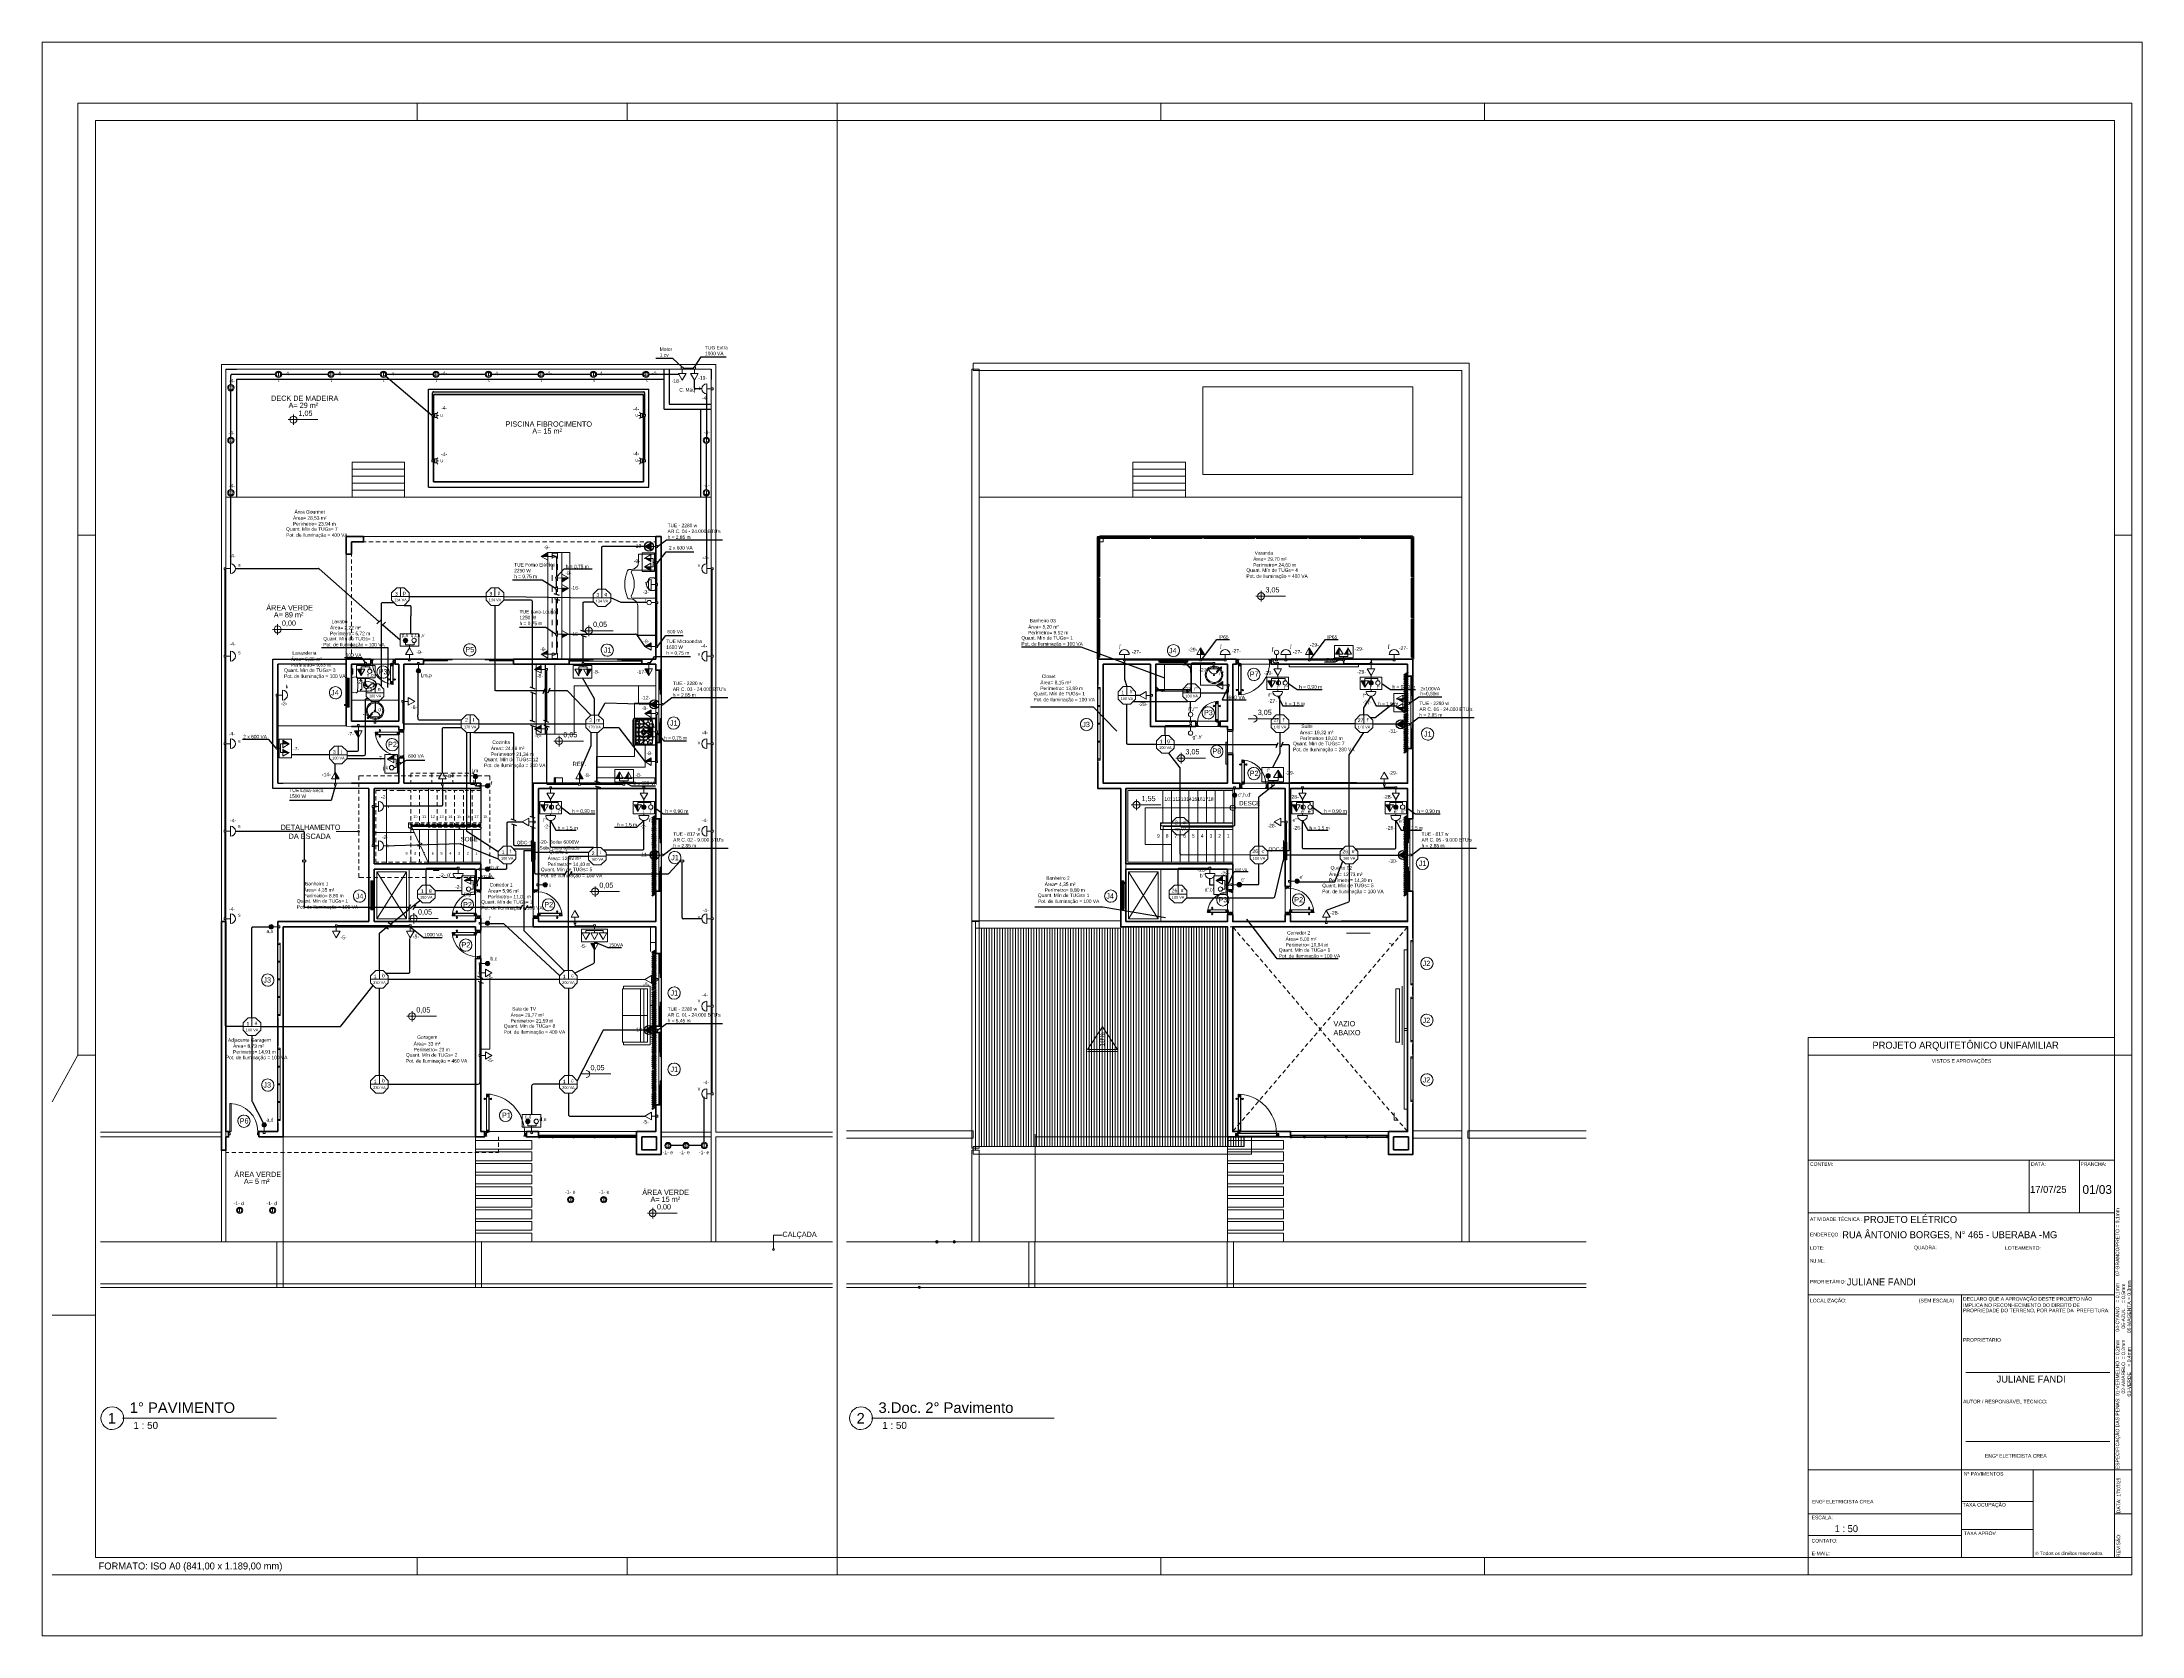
# Paper-space layout 'Layout2' of a CAD drawing. Header units: millimetres. Extents: x 26 to 231, y 20 to 176.
# The model-space entities are those that its viewports show. They can reach past a viewport. Long polylines and large blocks are cut down to what shows.
import ezdxf

# ---------------------------------------------------------------- set-up
doc = ezdxf.new("R2010")
doc.units = ezdxf.units.MM
doc.linetypes.add('ACAD_ISO02W100', pattern=[15, 12, -3])
doc.linetypes.add('HIDDEN', pattern=[0.375, 0.25, -0.125])
for name, color, linetype, lineweight in [('Cortes', 7, 'HIDDEN', 30), ('EL-ELETRODUTOS-ALV', 5, 'Continuous', 30), ('EL-SIMB-P-CIRC', 1, 'Continuous', 20), ('Eletroduto', 160, 'Continuous', 30), ('Pontos Elétricos', 1, 'Continuous', 20), ('TXT e CIRCUITOS', 7, 'Continuous', 30)]:
    doc.layers.add(name, color=color, linetype=linetype, lineweight=lineweight)
for name, color, linetype in [('LEGENDAS', 7, 'Continuous'), ('Móveis', 7, 'Continuous'), ('PDF_Geometry', 7, 'Continuous'), ('PDF_Text', 7, 'Continuous'), ('Texto', 7, 'Continuous')]:
    doc.layers.add(name, color=color, linetype=linetype)
doc.layers.add('Line', color=7, linetype='Continuous', plot=False)
doc.layers.get('Móveis').off()
doc.styles.add('estilo2', font='arial.ttf', dxfattribs={"height": 60})
doc.styles.add('PDF Arial', font='arial.ttf')
doc.styles.add('PDF Bahnschrift', font='bahnschrift.ttf')
doc.styles.add('txt 2mm', font='arial.ttf', dxfattribs={"height": 100})

# ---------------------------------------------------------------- blocks, each defined once
blk = doc.blocks.new('Sofá 2 lugares')
at = {"layer": 'PDF_Geometry', "lineweight": 9}
for points in [[(54.4, 264.8), (46.6, 264.8), (46.6, 205.8), (43.9, 205.8), (46.6, 205.8), (54.4, 205.8), (54.4, 323.8), (54.4, 205.8), (1.3, 205.8), (54.4, 205.8), (54.4, 323.8), (1.3, 323.8), (1.3, 329.7), (60.3, 329.7), (60.3, 199.9), (1.3, 199.9), (1.3, 205.8), (1.3, 199.9), (1.3, 205.8), (-0.6, 205.8), (1.3, 205.8)], [(-0.6, 264.8), (-0.6, 205.8), (-0.6, 264.8), (-0.6, 323.8), (-0.6, 264.8), (38.7, 264.8), (46.6, 264.8), (46.6, 323.8), (43.9, 323.8), (46.6, 323.8), (54.4, 323.8), (1.3, 323.8)], [(38.7, 205.8), (38.7, 264.8), (38.7, 323.8)], [(46.6, 205.8), (46.6, 264.8), (46.6, 323.8)], [(54.4, 323.8), (46.6, 323.8)], [(54.4, 205.8), (46.6, 205.8)]]:
    blk.add_lwpolyline(points, dxfattribs=at)
for points in [[(60.3, 329.7), (1.3, 329.7)], [(-0.6, 323.8), (-0.6, 264.8), (-0.6, 205.8), (38.7, 205.8), (38.7, 264.8), (38.7, 323.8)], [(1.3, 199.9), (60.3, 199.9)]]:
    blk.add_lwpolyline(points, close=True, dxfattribs=at)
blk = doc.blocks.new('cx luz oct')
at = {"ltscale": 3}
blk.add_line((43509, 29484), (43509, 29289), dxfattribs=at)
blk.add_lwpolyline([(43590, 29094), (43704, 29208), (43704, 29369), (43590, 29484), (43428, 29484), (43314, 29369), (43314, 29208), (43428, 29094)], close=True, dxfattribs=at)
blk.add_lwpolyline([(43314, 29289), (43704, 29289)], dxfattribs=at)
blk = doc.blocks.new('conj toma')
at = {"layer": 'Pontos Elétricos'}
h = blk.add_hatch(color=1, dxfattribs=at)
h.dxf.hatch_style = 1
h.paths.add_polyline_path([(48515, 16504, 0.414214), (48577, 16442, 0.412812), (48639, 16504)])
h = blk.add_hatch(color=1, dxfattribs=at)
h.dxf.hatch_style = 1
h.paths.add_polyline_path([(48515, 16308), (48702, 16308), (48515, 16200)])
at = {"layer": 'Pontos Elétricos', "color": 1}
for p, q in [((47993, 16456), (47993, 16509)), ((47993, 16509), (48046, 16509)), ((48046, 16456), (47993, 16456)), ((48046, 16509), (48046, 16456)), ((48175, 16483), (48046, 16483)), ((48175, 16591), (48362, 16483)), ((48175, 16375), (48175, 16591)), ((48362, 16483), (48175, 16375)), ((48515, 16504), (48640, 16504)), ((48515, 16416), (48702, 16308)), ((48515, 16200), (48515, 16416)), ((48702, 16308), (48515, 16308)), ((48702, 16308), (48515, 16200))]:
    blk.add_line(p, q, dxfattribs=at)
at = {"layer": 'Pontos Elétricos', "ltscale": 3}
for p, q in [((48362, 16483), (48412, 16483)), ((48412, 16483), (48448, 16483))]:
    blk.add_line(p, q, dxfattribs=at)
at = {"layer": 'Pontos Elétricos'}
for p, q in [((48448, 16700), (48448, 16308)), ((48515, 16700), (48448, 16700)), ((48515, 16504), (48448, 16504)), ((48515, 16308), (48448, 16308))]:
    blk.add_line(p, q, dxfattribs=at)
at = {"layer": 'Pontos Elétricos', "linetype": 'HIDDEN', "ltscale": 0.025}
blk.add_lwpolyline([(48768, 16790), (48768, 16176), (48412, 16176), (48412, 16790)], close=True, dxfattribs=at)
at = {"layer": 'Pontos Elétricos', "color": 1}
for centre in [(48577, 16700), (48577, 16504), (48577, 16700), (48577, 16504)]:
    blk.add_circle(centre, 62.5, dxfattribs=at)
blk = doc.blocks.new('caixa criado 2')
at = {"layer": 'Pontos Elétricos', "ltscale": 3}
blk.add_line((94922, 77048), (94872, 77048), dxfattribs=at)
at = {"layer": 'Pontos Elétricos', "color": 1}
blk.add_line((94922, 77189), (94922, 76907), dxfattribs=at)
blk.add_arc((94922, 77048), 141, 270, 90, dxfattribs=at)
at = {"layer": 'EL-ELETRODUTOS-ALV'}
blk.add_blockref('conj toma', (46104, 60565), dxfattribs=at)
blk = doc.blocks.new('caixa criado')
at = {"layer": 'Pontos Elétricos', "ltscale": 3}
h = blk.add_hatch(color=256, dxfattribs=at)
h.dxf.hatch_style = 1
h.paths.add_polyline_path([(94743, 75107, 1), (94618, 75107, 1)])
at = {"layer": 'Pontos Elétricos'}
h = blk.add_hatch(color=1, dxfattribs=at)
h.dxf.hatch_style = 1
h.paths.add_polyline_path([(94618, 74932), (94806, 74932), (94618, 74824)])
at = {"layer": 'Pontos Elétricos', "color": 1}
for p, q in [((94097, 75080), (94097, 75133)), ((94097, 75133), (94150, 75133)), ((94150, 75080), (94097, 75080)), ((94279, 75107), (94150, 75107)), ((94279, 75215), (94466, 75107)), ((94279, 74999), (94279, 75215)), ((94466, 75107), (94279, 74999)), ((94618, 75040), (94806, 74932)), ((94618, 74824), (94618, 75040)), ((94922, 75248), (94922, 74966)), ((94806, 74932), (94618, 74932)), ((94806, 74932), (94618, 74824))]:
    blk.add_line(p, q, dxfattribs=at)
at = {"layer": 'Pontos Elétricos', "ltscale": 3}
for p, q in [((94466, 75107), (94516, 75107)), ((94516, 75107), (94551, 75107)), ((94922, 75107), (94872, 75107))]:
    blk.add_line(p, q, dxfattribs=at)
at = {"layer": 'Pontos Elétricos'}
for p, q in [((94551, 75303), (94551, 74932)), ((94618, 75303), (94551, 75303)), ((94618, 75107), (94551, 75107)), ((94618, 74932), (94551, 74932))]:
    blk.add_line(p, q, dxfattribs=at)
at = {"layer": 'Pontos Elétricos', "linetype": 'HIDDEN', "ltscale": 0.025}
blk.add_lwpolyline([(94872, 75414), (94872, 74800), (94516, 74800), (94516, 75414)], close=True, dxfattribs=at)
at = {"layer": 'Pontos Elétricos', "color": 1}
for centre in [(94681, 75303), (94681, 75303), (94681, 75107), (94681, 75107)]:
    blk.add_circle(centre, 62.5, dxfattribs=at)
blk.add_arc((94922, 75107), 141, 270, 90, dxfattribs=at)
blk = doc.blocks.new('caixa arandela')
at = {"layer": 'EL-SIMB-P-CIRC', "color": 1}
for p, q in [((138180, 42644), (138180, 42362)), ((137999, 42476), (137999, 42530)), ((137999, 42530), (138052, 42530)), ((138052, 42476), (137999, 42476)), ((138052, 42530), (138052, 42476)), ((138180, 42503), (138052, 42503))]:
    blk.add_line(p, q, dxfattribs=at)
blk.add_arc((138180, 42503), 141, 270, 90, dxfattribs=at)
blk = doc.blocks.new('lumina subaquatica 12v')
at = {"layer": 'EL-SIMB-P-CIRC'}
for p, q in [((138139, 43762), (138171, 43736)), ((138288, 43736), (138171, 43736)), ((138288, 43736), (138171, 43736)), ((138171, 43736), (138171, 43683)), ((138288, 43683), (138171, 43683)), ((138288, 43683), (138171, 43683)), ((138256, 43645), (138203, 43645)), ((138203, 43645), (138203, 43591)), ((138256, 43645), (138203, 43645)), ((138203, 43645), (138203, 43591)), ((138203, 43591), (138256, 43591)), ((138203, 43591), (138256, 43591)), ((138230, 43736), (138230, 43786)), ((138230, 43683), (138230, 43645)), ((138230, 43683), (138230, 43645)), ((138256, 43591), (138256, 43645)), ((138256, 43591), (138256, 43645)), ((138320, 43762), (138288, 43736)), ((138288, 43736), (138288, 43683))]:
    blk.add_line(p, q, dxfattribs=at)
blk = doc.blocks.new('splot')
at = {"layer": 'EL-SIMB-P-CIRC', "ltscale": 3}
blk.add_line((132640, 68732.5), (132640, 68607.5), dxfattribs=at)
blk.add_circle((132640, 68670), 90.6, dxfattribs=at)
at = {"layer": 'EL-SIMB-P-CIRC', "color": 1}
blk.add_circle((132640, 68670), 62.5, dxfattribs=at)
blk = doc.blocks.new('spot')
at = {"layer": 'EL-SIMB-P-CIRC'}
blk.add_blockref('splot', (0, 0), dxfattribs=at)
blk = doc.blocks.new('tom baixa')
at = {"layer": 'EL-SIMB-P-CIRC', "color": 1}
for p, q in [((138071, 40020), (138071, 40073)), ((138071, 40073), (138124, 40073)), ((138124, 40020), (138071, 40020)), ((138124, 40073), (138124, 40020)), ((138252, 40046), (138124, 40046)), ((138252, 40155), (138440, 40046)), ((138252, 39938), (138252, 40155)), ((138440, 40046), (138252, 39938))]:
    blk.add_line(p, q, dxfattribs=at)
blk = doc.blocks.new('tomada media')
at = {"layer": 'EL-SIMB-P-CIRC'}
h = blk.add_hatch(color=1, dxfattribs=at)
h.dxf.hatch_style = 1
h.paths.add_polyline_path([(37326, 15337), (37326, 15524), (37434, 15337)])
at = {"layer": 'EL-SIMB-P-CIRC', "color": 1}
for p, q in [((37218, 15337), (37326, 15524)), ((37434, 15337), (37218, 15337)), ((37326, 15524), (37326, 15337)), ((37326, 15524), (37434, 15337))]:
    blk.add_line(p, q, dxfattribs=at)
at = {"layer": 'EL-SIMB-P-CIRC', "ltscale": 3}
blk.add_line((37326, 15337), (37326, 15287), dxfattribs=at)
blk = doc.blocks.new('3 tomadas baixas e 1 média')
at = {"layer": 'EL-SIMB-P-CIRC', "linetype": 'HIDDEN', "ltscale": 0.025}
for p, q in [((-1941.2, 247.3), (-1867.1, 247.3)), ((-1941.2, 211.7), (-1941.2, 247.3)), ((-1867.1, 247.3), (-1867.1, 211.7)), ((-1867.1, 211.7), (-1941.2, 211.7))]:
    blk.add_line(p, q, dxfattribs=at)
at = {"layer": 'EL-SIMB-P-CIRC'}
for p, q in [((-1879.6, 243.8), (-1928.8, 243.8)), ((-1928.8, 237.1), (-1928.8, 243.8)), ((-1906.8, 259.7), (-1901.5, 259.7)), ((-1906.8, 254.4), (-1906.8, 259.7)), ((-1904.2, 254.4), (-1904.2, 247.3)), ((-1904.2, 237.1), (-1904.2, 243.8)), ((-1901.5, 259.7), (-1901.5, 254.4)), ((-1879.6, 237.1), (-1879.6, 243.8))]:
    blk.add_line(p, q, dxfattribs=at)
at = {"layer": 'EL-SIMB-P-CIRC', "color": 1}
for p, q in [((-1928.8, 218.3), (-1939.7, 237.1)), ((-1939.7, 237.1), (-1918, 237.1)), ((-1918, 237.1), (-1928.8, 218.3)), ((-1904.2, 218.3), (-1915.1, 237.1)), ((-1915.1, 237.1), (-1893.4, 237.1)), ((-1893.4, 237.1), (-1904.2, 218.3)), ((-1879.6, 218.3), (-1890.5, 237.1)), ((-1890.5, 237.1), (-1868.8, 237.1)), ((-1868.8, 237.1), (-1879.6, 218.3))]:
    blk.add_line(p, q, dxfattribs=at)
at = {"layer": 'Pontos Elétricos'}
blk.add_line((-1901.5, 254.4), (-1906.8, 254.4), dxfattribs=at)
at = {"layer": 'EL-SIMB-P-CIRC', "xscale": 0.1, "yscale": 0.1, "zscale": 0.1, "rotation": 180}
blk.add_blockref('tomada media', (1828.4, 1740.4), dxfattribs=at)
blk = doc.blocks.new('inte sim')
at = {"layer": 'EL-SIMB-P-CIRC', "color": 1}
blk.add_line((51873, 16975), (51873, 17104), dxfattribs=at)
blk.add_circle((51873, 16913), 62.5, dxfattribs=at)
blk = doc.blocks.new('int paralelo')
at = {"layer": 'EL-SIMB-P-CIRC', "ltscale": 3}
h = blk.add_hatch(color=256, dxfattribs=at)
h.dxf.hatch_style = 1
h.paths.add_polyline_path([(31096, 22329, 1), (31221, 22329, 1)])
at = {"layer": 'EL-SIMB-P-CIRC', "color": 1}
for p, q in [((30915, 22302), (30915, 22355)), ((30915, 22355), (30968, 22355)), ((30968, 22302), (30915, 22302)), ((30968, 22355), (30968, 22302))]:
    blk.add_line(p, q, dxfattribs=at)
at = {"layer": 'EL-SIMB-P-CIRC', "ltscale": 3, "rotation": 90}
blk.add_blockref('inte sim', (48071, -29544), dxfattribs=at)
blk = doc.blocks.new('QDCP')
at = {"layer": 'EL-SIMB-P-CIRC', "ltscale": 3}
h = blk.add_hatch(color=256, dxfattribs=at)
h.dxf.hatch_style = 1
h.paths.add_polyline_path([(46457, 27014), (46457, 26914), (46957, 26914), (46957, 27014)])
for p, q in [((46457, 27014), (46407, 27014)), ((46957, 27014), (47007, 27014))]:
    blk.add_line(p, q, dxfattribs=at)
blk.add_lwpolyline([(46457, 26914), (46957, 26914), (46957, 27014), (46457, 27014)], close=True, dxfattribs=at)
blk = doc.blocks.new('Tomada Média')
at = {"layer": 'EL-SIMB-P-CIRC'}
h = blk.add_hatch(color=1, dxfattribs=at)
h.dxf.hatch_style = 1
h.paths.add_polyline_path([(65351.9, 3601.6), (65333.1, 3601.6), (65351.9, 3612.4)])
at = {"layer": 'EL-SIMB-P-CIRC', "color": 1}
for p, q in [((65333.1, 3601.6), (65351.9, 3612.4)), ((65333.1, 3601.6), (65351.9, 3601.6)), ((65351.9, 3590.7), (65333.1, 3601.6)), ((65351.9, 3612.4), (65351.9, 3590.7)), ((65351.9, 3601.6), (65364.7, 3601.6)), ((65364.7, 3598.9), (65364.7, 3604.2)), ((65364.7, 3604.2), (65370, 3604.2)), ((65370, 3604.2), (65370, 3598.9)), ((65370, 3598.9), (65364.7, 3598.9))]:
    blk.add_line(p, q, dxfattribs=at)
blk = doc.blocks.new('caixa tomadas')
at = {"layer": 'EL-SIMB-P-CIRC'}
for p, q in [((52408, 17461), (52461, 17461)), ((52408, 17408), (52408, 17461)), ((52461, 17408), (52408, 17408)), ((52434, 17408), (52434, 17337)), ((52461, 17461), (52461, 17408)), ((52557, 17337), (52311, 17337)), ((52311, 17270), (52311, 17337)), ((52557, 17270), (52557, 17337))]:
    blk.add_line(p, q, dxfattribs=at)
at = {"layer": 'EL-SIMB-P-CIRC', "linetype": 'HIDDEN', "ltscale": 0.025}
blk.add_lwpolyline([(52712, 17016), (52180, 17016), (52180, 17372), (52712, 17372)], close=True, dxfattribs=at)
blk = doc.blocks.new('bloc 3')
at = {"layer": 'EL-SIMB-P-CIRC'}
h = blk.add_hatch(color=1, dxfattribs=at)
h.dxf.hatch_style = 1
h.paths.add_polyline_path([(50525, 15683), (50525, 15496), (50417, 15683)])
h = blk.add_hatch(color=1, dxfattribs=at)
h.dxf.hatch_style = 1
h.paths.add_polyline_path([(50771, 15683), (50771, 15496), (50663, 15683)])
at = {"layer": 'EL-SIMB-P-CIRC', "color": 1}
for p, q in [((50525, 15496), (50417, 15683)), ((50417, 15683), (50633, 15683)), ((50525, 15496), (50525, 15683)), ((50633, 15683), (50525, 15496)), ((50663, 15683), (50879, 15683)), ((50771, 15496), (50771, 15683)), ((50879, 15683), (50771, 15496))]:
    blk.add_line(p, q, dxfattribs=at)
at = {"layer": 'EL-ELETRODUTOS-ALV'}
blk.add_blockref('caixa tomadas', (-1786, -1587), dxfattribs=at)
blk = doc.blocks.new('bloc tomadas')
at = {"layer": 'EL-SIMB-P-CIRC'}
h = blk.add_hatch(color=1, dxfattribs=at)
h.dxf.hatch_style = 1
h.paths.add_polyline_path([(52311, 17270), (52311, 17083), (52203, 17270)])
at = {"layer": 'EL-SIMB-P-CIRC', "color": 1}
for p, q in [((52311, 17083), (52203, 17270)), ((52203, 17270), (52419, 17270)), ((52311, 17083), (52311, 17270)), ((52419, 17270), (52311, 17083))]:
    blk.add_line(p, q, dxfattribs=at)
blk.add_circle((52557, 17208), 62.5, dxfattribs=at)
at = {"layer": 'EL-ELETRODUTOS-ALV'}
blk.add_blockref('caixa tomadas', (0, 0), dxfattribs=at)
blk = doc.blocks.new('tom alta')
at = {"layer": 'EL-SIMB-P-CIRC'}
blk.add_hatch(color=1, dxfattribs=at).paths.add_polyline_path([(138252, 39188), (138440, 39297), (138252, 39405)])
at = {"layer": 'EL-SIMB-P-CIRC', "color": 1}
for p, q in [((138071, 39270), (138071, 39323)), ((138071, 39323), (138124, 39323)), ((138124, 39270), (138071, 39270)), ((138124, 39323), (138124, 39270)), ((138252, 39297), (138124, 39297)), ((138252, 39405), (138440, 39297)), ((138252, 39188), (138252, 39405)), ((138440, 39297), (138252, 39188))]:
    blk.add_line(p, q, dxfattribs=at)
blk = doc.blocks.new('Ar-Condicionado')
at = {"layer": 'Line', "color": 244, "true_color": 0x991b1e}
blk.add_circle((-1505.9, 78.2), 13, dxfattribs=at)
at = {"layer": 'EL-SIMB-P-CIRC', "ltscale": 3, "xscale": 0.1, "yscale": 0.1, "zscale": 0.1, "rotation": 90}
blk.add_blockref('tom alta', (2423.7, -13753.7), dxfattribs=at)
blk = doc.blocks.new('int dup')
at = {"layer": 'EL-SIMB-P-CIRC', "ltscale": 3}
h = blk.add_hatch(color=256, dxfattribs=at)
h.dxf.hatch_style = 1
h.paths.add_polyline_path([(168465, 81406, 1), (168590, 81406, 1)])
at = {"layer": 'EL-SIMB-P-CIRC'}
for p, q in [((168590, 81652), (168657, 81652)), ((168657, 81406), (168657, 81652)), ((168590, 81406), (168657, 81406))]:
    blk.add_line(p, q, dxfattribs=at)
at = {"layer": 'EL-SIMB-P-CIRC', "ltscale": 3}
blk.add_line((168692, 81518), (168657, 81518), dxfattribs=at)
at = {"layer": 'EL-SIMB-P-CIRC', "color": 1}
for p, q in [((168692, 81518), (168821, 81518)), ((168821, 81491), (168821, 81544)), ((168821, 81544), (168874, 81544)), ((168874, 81491), (168821, 81491)), ((168874, 81544), (168874, 81491))]:
    blk.add_line(p, q, dxfattribs=at)
at = {"layer": 'EL-SIMB-P-CIRC', "linetype": 'HIDDEN', "ltscale": 0.025}
blk.add_lwpolyline([(168336, 81251), (168336, 81784), (168692, 81784), (168692, 81251)], close=True, dxfattribs=at)
at = {"layer": 'EL-SIMB-P-CIRC', "color": 1}
for centre in [(168528, 81652), (168528, 81406)]:
    blk.add_circle(centre, 62.5, dxfattribs=at)
blk = doc.blocks.new('bloco16')
at = {"layer": 'EL-SIMB-P-CIRC', "ltscale": 3}
h = blk.add_hatch(color=256, dxfattribs=at)
h.dxf.hatch_style = 1
h.paths.add_polyline_path([(58397, 14596, 1), (58272, 14596, 1)])
at = {"layer": 'EL-SIMB-P-CIRC'}
for p, q in [((58335, 14533), (58335, 14466)), ((58335, 14466), (58581, 14466)), ((58581, 14533), (58581, 14466))]:
    blk.add_line(p, q, dxfattribs=at)
at = {"layer": 'EL-SIMB-P-CIRC', "ltscale": 3}
for p, q in [((58446, 14431), (58446, 14466)), ((58446, 14381), (58446, 14431))]:
    blk.add_line(p, q, dxfattribs=at)
at = {"layer": 'EL-SIMB-P-CIRC', "color": 1}
for p, q in [((58338, 14193), (58446, 14381)), ((58554, 14193), (58338, 14193)), ((58420, 14065), (58473, 14065)), ((58420, 14012), (58420, 14065)), ((58473, 14012), (58420, 14012)), ((58446, 14381), (58554, 14193)), ((58446, 14193), (58446, 14065)), ((58473, 14065), (58473, 14012))]:
    blk.add_line(p, q, dxfattribs=at)
at = {"layer": 'EL-SIMB-P-CIRC', "linetype": 'HIDDEN', "ltscale": 0.025}
blk.add_lwpolyline([(58180, 14787), (58712, 14787), (58712, 14431), (58180, 14431)], close=True, dxfattribs=at)
at = {"layer": 'EL-SIMB-P-CIRC', "color": 1}
for centre in [(58335, 14596), (58581, 14596)]:
    blk.add_circle(centre, 62.5, dxfattribs=at)
blk = doc.blocks.new('inter simples')
at = {"layer": 'EL-SIMB-P-CIRC', "color": 1}
for p, q in [((138071, 40986), (138071, 41039)), ((138071, 41039), (138124, 41039)), ((138124, 40986), (138071, 40986)), ((138124, 41039), (138124, 40986)), ((138253, 41012), (138124, 41012))]:
    blk.add_line(p, q, dxfattribs=at)
blk.add_circle((138315, 41012), 62.5, dxfattribs=at)
blk = doc.blocks.new('tomada e interruptor paralelo')
at = {"layer": 'EL-SIMB-P-CIRC', "ltscale": 3}
h = blk.add_hatch(color=256, dxfattribs=at)
h.dxf.hatch_style = 1
h.paths.add_polyline_path([(-52223.2, 35316.5, 1), (-52235.7, 35316.5, 1)])
at = {"layer": 'EL-SIMB-P-CIRC'}
h = blk.add_hatch(color=1, dxfattribs=at)
h.dxf.hatch_style = 1
h.paths.add_polyline_path([(-52200.8, 35311.3), (-52200.8, 35333.1), (-52188.2, 35311.3)])
for p, q in [((-52229.4, 35310.2), (-52229.4, 35303.5)), ((-52229.4, 35303.5), (-52200.8, 35303.5)), ((-52218.2, 35295.3), (-52212, 35295.3)), ((-52218.2, 35289.1), (-52218.2, 35295.3)), ((-52212, 35289.1), (-52218.2, 35289.1)), ((-52215.1, 35295.3), (-52215.1, 35303.5)), ((-52212, 35295.3), (-52212, 35289.1)), ((-52200.8, 35311.3), (-52200.8, 35303.5))]:
    blk.add_line(p, q, dxfattribs=at)
at = {"layer": 'EL-SIMB-P-CIRC', "color": 1}
for p, q in [((-52213.4, 35311.3), (-52200.8, 35333.1)), ((-52188.2, 35311.3), (-52213.4, 35311.3)), ((-52200.8, 35333.1), (-52200.8, 35311.3)), ((-52200.8, 35333.1), (-52188.2, 35311.3))]:
    blk.add_line(p, q, dxfattribs=at)
at = {"layer": 'EL-SIMB-P-CIRC', "linetype": 'HIDDEN', "ltscale": 0.025}
blk.add_lwpolyline([(-52247.4, 35340.8), (-52185.5, 35340.8), (-52185.5, 35299.4), (-52247.4, 35299.4)], close=True, dxfattribs=at)
at = {"layer": 'EL-SIMB-P-CIRC', "color": 1}
blk.add_circle((-52229.4, 35316.5), 6.25, dxfattribs=at)

msp = doc.modelspace()

# ---------------------------------------------------------------- linework, layer by layer
at = {"layer": 'Cortes', "linetype": 'HIDDEN'}
for p, q in [((-3003.9, 2027.3), (-2973.9, 2027.3)), ((-1617.1, 2027.3), (-1617.1, 1997.3))]:
    msp.add_line(p, q, dxfattribs=at)
at = {"layer": 'Cortes', "linetype": 'ACAD_ISO02W100', "ltscale": 5}
for p, q in [((-1752, 1997.3), (-2973.9, 1997.3)), ((-2973.9, 1997.3), (-2973.9, 1661.4)), ((-1752, 1912.3), (-1752, 2027.3)), ((-1737, 2027.3), (-1737, 1927.3)), ((-2425.6, 1690), (-2425.6, 1970)), ((-2425.6, 1970), (-1795.6, 1970)), ((-1795.6, 1690), (-1795.6, 1970)), ((-1737, 1927.3), (-1617.1, 1927.3)), ((-1752, 1912.3), (-1617.1, 1912.3)), ((-1647.1, 1661.4), (-1647.1, 1912.3)), ((-2425.6, 1690), (-1795.6, 1690))]:
    msp.add_line(p, q, dxfattribs=at)
at = {"layer": 'Cortes', "linetype": 'ACAD_ISO02W100', "ltscale": 2}
msp.add_line((-2090.5, 984.1), (-2090.5, 1183.5), dxfattribs=at)
at = {"layer": 'Cortes', "linetype": 'ACAD_ISO02W100', "ltscale": 5}
for points in [[(-2410.6, 1705), (-2410.6, 1955), (-1810.6, 1955), (-1810.6, 1705)], [(-2410.6, 1705), (-1810.6, 1705), (-1810.6, 1955), (-2410.6, 1955)]]:
    msp.add_lwpolyline(points, close=True, dxfattribs=at)
at = {"layer": 'Cortes', "linetype": 'HIDDEN', "lineweight": 18}
msp.add_lwpolyline([(-2476.3, 1533.6), (-2464.5, 1533.6)], dxfattribs=at)
at = {"layer": 'EL-SIMB-P-CIRC'}
msp.add_line((336.4, 829), (341.7, 829), dxfattribs=at)
at = {"layer": 'EL-SIMB-P-CIRC', "ltscale": 3}
for points in [[(-2785.4, 619.7), (-2775.4, 619.7), (-2775.4, 624.7), (-2785.4, 624.7)], [(-1705.5, 619.7), (-1695.5, 619.7), (-1695.5, 624.7), (-1705.5, 624.7)]]:
    msp.add_lwpolyline(points, close=True, dxfattribs=at)
at = {"layer": 'Eletroduto'}
for p, q in [((-2858, 946.8), (-2858, 1093.2)), ((-2094.5, 1107.9), (-2233.8, 1107.9)), ((-2027.5, 1107.9), (-2080.9, 1107.9)), ((-1961, 1038.9), (-2027.5, 1107.9)), ((-3006.6, 454.5), (-3006.6, 152)), ((-2278.2, 276.6), (-2278.3, 69)), ((-2278.1, 299.9), (-2278.1, 290.3)), ((-2954.8, 149), (-3003.6, 149)), ((-2278.1, 63.7), (-2278.1, -10.9)), ((-2540.4, -15.9), (-2283.1, -15.9))]:
    msp.add_line(p, q, dxfattribs=at)
at = {"layer": 'Eletroduto', "linetype": 'ACAD_ISO02W100', "ltscale": 3}
for p, q in [((-2977, 707.2), (-2783.4, 707.2)), ((-2780.4, 704.2), (-2780.4, 624.7))]:
    msp.add_line(p, q, dxfattribs=at)
for points in [[(-2989.9, 1983.7), (-2989.9, 2009.3, -0.414214), (-2986.9, 2012.3), (-2863.4, 2012.3)], [(-2413.3, 1897.6), (-2413.3, 1959.6, -0.414214), (-2410.3, 1962.6), (-1811, 1962.6, -0.414214), (-1808, 1959.6), (-1808, 1897.6)], [(-2977, 1457.2), (-2739.4, 1457.2, -0.182251), (-2737.4, 1456.4), (-2565.9, 1305.6)], [(-2066.3, 1492.3), (-2062.1, 1492.3, -0.414214), (-2059.1, 1489.3), (-2059.1, 1433)], [(-2059.7, 1267.2), (-2059.7, 1215.8, -0.414214), (-2062.7, 1212.8), (-2066.2, 1212.8)], [(-2025.5, 1270.1), (-1833.5, 1270.1, -0.244298), (-1831.1, 1268.9), (-1807.1, 1234.8)], [(-2087.9, 996.5), (-2087.9, 844.4, 0.414214), (-2084.9, 841.4), (-1996.3, 841.4)], [(-2122.4, 625.7), (-2122.4, 588.8, 0.414214), (-2119.4, 585.8), (-2033.8, 585.8)], [(-2018.8, 585.8), (-1740.8, 585.8, 0.207865), (-1738.6, 586.8), (-1705.5, 622.2)], [(-1644, 457.2), (-1697.5, 457.2, -0.414214), (-1700.5, 460.2), (-1700.5, 619.7)]]:
    msp.add_lwpolyline(points, format="xyb", dxfattribs=at)
for points in [[(-2844.9, 2012.3), (-2713, 2012.3)], [(-2694.9, 2012.3), (-2563, 2012.3)], [(-2416, 1895), (-2547, 2006.5)], [(-2544.8, 2012.3), (-2413, 2012.3)], [(-2394.9, 2012.3), (-2263, 2012.3)], [(-2244.9, 2012.3), (-2113, 2012.3)], [(-2094.9, 2012.3), (-1963, 2012.3)], [(-1944.9, 2012.3), (-1813, 2012.3)], [(-1794.9, 2012.3), (-1709.8, 2012.3)], [(-2989.9, 1833), (-2989.9, 1964.9)], [(-1630, 1832.9), (-1629.9, 1956.7)], [(-2413.3, 1767.7), (-2413.3, 1892.3)], [(-1808, 1892.3), (-1808, 1767.7)], [(-2989.9, 1683), (-2989.9, 1814.9)], [(-1631, 1683), (-1631, 1814.9)], [(-2989.6, 1471.2), (-2989.8, 1664.9)], [(-1630, 1471.3), (-1631, 1664.9)], [(-2059.7, 1272.5), (-2059.6, 1370)], [(-2556.1, 1297.1), (-2506.4, 1253.4)], [(-2087.9, 1166.8), (-2087.9, 1021.1)], [(-2780.4, 619.7), (-2780.4, 490.5)], [(-2128.3, 625.7), (-2128.3, 490.5)], [(-2780.4, 490.5), (-2480.3, 490.5)], [(-2465.4, 490.5), (-2159.7, 490.5)], [(-2144.7, 490.5), (-2128.3, 490.5)], [(-1637.1, -181.4), (-1637.1, -51.7)]]:
    msp.add_lwpolyline(points, dxfattribs=at)
at = {"layer": 'Eletroduto', "linetype": 'ACAD_ISO02W100'}
for points in [[(-1697.5, 2030), (-1667.9, 2030)], [(-2059.6, 1403.5), (-2059.1, 1427.7)], [(-2059.5, 1383.6), (-2059.5, 1398.2)], [(-2087.9, 1007.5), (-2087.9, 1001.8)]]:
    msp.add_lwpolyline(points, dxfattribs=at)
msp.add_lwpolyline([(-1644, 1970.8), (-1662.2, 1970.8, -0.414214), (-1665.2, 1973.8), (-1665.2, 1995.8)], format="xyb", dxfattribs=at)
at = {"layer": 'Eletroduto'}
for points in [[(-1929.8, 1398.9), (-1929.8, 1518, -0.414214), (-1926.8, 1521), (-1808.1, 1521)], [(-2523.2, 1359.5), (-2557.3, 1359.5, 0.41445), (-2560.3, 1356.5), (-2560.1, 1120.5)], [(-2495, 1352.1), (-2479.1, 1352.1, -0.414214), (-2476.1, 1349.1), (-2476.1, 1322)], [(-2128.4, 1256), (-2128.4, 1363.8, 0.414214), (-2131.4, 1366.8), (-2210.3, 1366.8)], [(-1983.6, 1279.2), (-1983.6, 1359.1, -0.414214), (-1980.6, 1362.1), (-1953.6, 1362.1)], [(-1801.1, 1360.2), (-1873.6, 1360.2, -0.105339), (-1874.8, 1360.5), (-1904.6, 1373.8)], [(-2595.7, 1120.5), (-2602.1, 1120.5, -0.414214), (-2605.1, 1123.5), (-2605.1, 1144.8)], [(-1950.6, 1038.9), (-1950.6, 1083.4, 0.128953), (-1951, 1084.9), (-1984.8, 1144.8)], [(-244.6, 1127.8), (-244.6, 1185, -0.414214), (-241.6, 1188), (-183.3, 1188)], [(-4.5, 1196.3), (-9.4, 1196.3, 0.414214), (-12.4, 1193.3), (-12.4, 1192.7, 0.320308), (-10.4, 1189.8), (-1, 1186.6)], [(189.7, 1193.5), (189.7, 1189.6, 0.414214), (192.7, 1186.6), (265.6, 1186.6)], [(331.6, 1196.3), (271.2, 1196.3, 0.414214), (268.2, 1193.3), (268.2, 1189.2)], [(-2595.7, 1084.9), (-2603.5, 1084.9, 0.414214), (-2606.5, 1081.9), (-2606.5, 925.8, -0.414214), (-2609.5, 922.8), (-2657.7, 922.8)], [(-219.4, 1102.7), (-142.5, 1102.7, 0.414214), (-139.5, 1105.7), (-139.5, 1121.4)], [(-2498.2, 1075.4), (-2498.2, 1017, 0.414214), (-2495.2, 1014), (-2331.6, 1014)], [(-2331.6, 1024.4), (-2452.1, 1024.4, -0.405319), (-2455.1, 1027.3), (-2455.5, 1039.6)], [(-1792.1, 1069.5), (-1919.6, 1072.6, 0.278117), (-1922.2, 1071), (-1940.2, 1038.9)], [(-344.8, 955.2), (-426.6, 955.2, -0.414214), (-429.6, 958.2), (-429.6, 1070)], [(-2657.7, 935.6), (-2628.3, 935.6, 0.413552), (-2625.3, 938.6), (-2625.2, 975.3)], [(-2385.5, 875.6), (-2385.5, 1000.6, -0.414214), (-2382.5, 1003.6), (-2331.6, 1003.6)], [(-2316.8, 988.8), (-2316.8, 710, 0.254505), (-2315.4, 707.5), (-2225.7, 649.5)], [(-2306.4, 988.8), (-2306.4, 844.4, 0.414214), (-2303.4, 841.4), (-2293.1, 841.4)], [(-2296, 988.8), (-2185.5, 988.8, -0.414214), (-2182.5, 985.8), (-2182.5, 740.2)], [(-1961, 988.6), (-1961, 951.9, -0.102128), (-1961.3, 950.7), (-1993.7, 875.6)], [(-1925.4, 1003.3), (-1883.5, 1003.3, -0.232985), (-1881.1, 1002.2), (-1807.1, 905.9)], [(-319.6, 980.3), (-319.6, 1006, -0.414214), (-316.6, 1009), (-250, 1009)], [(14.2, 955.2), (31.5, 955.2, -0.414214), (34.5, 952.2), (34.5, 653.7, -0.414214), (31.5, 650.7), (27.9, 650.7)], [(-2385.5, 838.7), (-2385.5, 781.4, -0.414271), (-2388.5, 778.4), (-2553.5, 778.4)], [(-122.1, 803.7), (-122.1, 724.5, -0.414214), (-125.1, 721.5), (-251.9, 721.5)], [(-52.1, 664.1), (-52.1, 804.2, -0.227835), (-51, 806.5), (-11.8, 837.9)], [(-2200.6, 664.2), (-2200.6, 730.6, -0.414214), (-2197.6, 733.6), (-2157.2, 733.6)], [(-2182.5, 726.5), (-2182.5, 669.6, 0.414214), (-2179.5, 666.6), (-2130.6, 666.6)], [(-1953.5, 661), (-2073.1, 661, -0.414214), (-2076.1, 664), (-2076.1, 737.7)], [(-1925.3, 653.6), (-1812.6, 653.6, 0.414214), (-1809.6, 656.6), (-1809.6, 737.7)], [(187.6, 656.8), (75.5, 656.8, -0.414214), (72.5, 659.8), (72.5, 737.7)], [(223.2, 656.8), (336, 656.8, 0.414214), (339, 659.8), (339, 737.7)], [(-2553.5, 665.7), (-2334.9, 671.7, -0.101773), (-2333.7, 671.5), (-2225.7, 628.6)], [(-77.3, 639), (-274.2, 640, -0.412664), (-277.2, 643), (-277.2, 696.3)], [(-2431.7, 552.6), (-2431.7, 598.6, -0.414214), (-2428.7, 601.6), (-2343.2, 601.6)], [(-2250.3, 599), (-2204.4, 599, 0.414214), (-2201.4, 602), (-2201.4, 613.9)], [(-2130.6, 650.7), (-2153, 650.7), (-2153, 424.9, 0.198912), (-2152.1, 422.8), (-2037.3, 308)], [(-2025.5, 309.3), (-2025.5, 632.8, -0.414214), (-2022.5, 635.8), (-1968.3, 635.8)], [(-283.3, 552.6), (-283.3, 598.6, -0.414214), (-280.3, 601.6), (-194.7, 601.6)], [(-258.1, 517), (-93.5, 517), (-10, 517, 0.34811), (-7.1, 519.3), (17.9, 625.7)], [(-101.8, 554.5), (-55.1, 554.5, 0.414214), (-52.1, 557.5), (-52.1, 613.8)], [(205.4, 613.8), (205.4, 507.4, -0.31084), (203.4, 504.6), (140.3, 480.5)], [(-2287.9, 556.7), (-2287.9, 596, -0.414214), (-2284.9, 599), (-2280.8, 599)], [(-2929.7, 174.2), (-2929.7, 431.2, -0.414214), (-2926.7, 434.2), (-2880.7, 434.2)], [(-2565.5, 309.3), (-2565.5, 414.9, -0.227269), (-2564.4, 417.3), (-2545.9, 432.1)], [(-2250.1, 443.9), (-2212.5, 443.9, -0.189464), (-2210.5, 443.1), (-2050.7, 294.5)], [(-2006.7, 443.6), (-2006.7, 439.7, 0.414214), (-2003.7, 436.7), (-1953.3, 436.7)], [(-2547.7, 301.9), (-2481.5, 301.9, 0.414214), (-2478.5, 304.9), (-2478.5, 400.8)], [(-2007.7, 301.9), (-1953.5, 328.9, 0.284583), (-1950.7, 333.4), (-1950.7, 367.6)], [(-2904.5, 149), (-2678.2, 149, 0.228424), (-2675.8, 150.1), (-2583.3, 266.3)], [(-2929.7, 123.8), (-2929.7, -63.3, 0.120129), (-2929.3, -64.7), (-2897.4, -126.2)], [(-1808.1, 139), (-1924.1, 139, 0.280724), (-1926.7, 137.3), (-2000.4, -5.5)], [(-2050.7, -15.9), (-2125.5, -15.9, 0.414214), (-2130.5, -20.9), (-2130.5, -102.4)], [(-2025.5, -41.1), (-2025.5, -101.8, 0.414214), (-2020.5, -106.8), (-1807.1, -106.8)]]:
    msp.add_lwpolyline(points, format="xyb", dxfattribs=at)
for points in [[(-3006.6, 1209.8), (-3006.6, 1454.5)], [(-1772.9, 1414.4), (-1772.9, 1471.6)], [(-1614.4, 1209.8), (-1614.4, 1454.5)], [(-1772.9, 1362.9), (-1772.9, 1409.1)], [(-2480.3, 1377.3), (-2260.6, 1377.3)], [(-2476.1, 1272.3), (-2476.1, 1322)], [(-2235.4, 1352.1), (-2235.4, 1107.9)], [(-2210.3, 1377.3), (-1954.9, 1373.8)], [(-1772.9, 1237.4), (-1772.9, 1357.6)], [(-1983.6, 1189.3), (-1983.6, 1265.5)], [(-3006.6, 959.8), (-3006.6, 1204.5)], [(-2128.4, 1116.6), (-2128.4, 1256)], [(-1614.4, 959.8), (-1614.4, 1204.5)], [(-2455.5, 1158.7), (-2455.5, 1039.6)], [(-1980.9, 1186.6), (-1798.5, 1186.6)], [(-436.6, 1193.7), (-436.6, 1141.9), (-429.6, 1120.3)], [(-434, 1196.3), (-221.4, 1196.3)], [(-216.1, 1196.3), (-151.2, 1196.3)], [(22.2, 1196.3), (0.8, 1196.3)], [(89.2, 1196.3), (27.5, 1196.3)], [(94.5, 1196.3), (187.1, 1196.2)], [(-2128.4, 1021.8), (-2128.4, 1103)], [(-393.6, 1095.1), (-404.4, 1095.1)], [(7.9, 1039.2), (7.9, 1094)], [(247.8, 1039.2), (247.8, 1059.8), (268.2, 1092.6)], [(-2577.9, 1077.5), (-2577.9, 1048.4)], [(-1772.9, 993.7), (-1772.9, 1040.5)], [(-411.8, 1077.3), (-255, 1077.5)], [(-247.3, 1046.7), (-247.3, 1077.5)], [(265.6, 1031.8), (280.4, 1031.8), (333.6, 1074.3)], [(-2281.2, 1014), (-1975.8, 1014)], [(-2128.4, 747.5), (-2128.4, 1008.2)], [(-1943.1, 848.8), (-1943.1, 988.6)], [(-1772.9, 988.4), (-1772.9, 908.6)], [(7.9, 988.8), (7.9, 928.8), (-13.1, 889.6)], [(222.6, 1014), (33.1, 1014)], [(205.4, 664.1), (205.4, 925.6), (247.8, 988.8)], [(273, 1014), (340.4, 1014)], [(-3006.6, 709.8), (-3006.6, 954.5)], [(-2708.1, 925.2), (-2816.2, 925.2)], [(-2657.7, 914.8), (-2549.6, 914.8)], [(-1614.4, 709.8), (-1614.4, 954.5)], [(-277.1, 746.7), (-277.1, 888.2), (-309.2, 930)], [(-294.4, 955.2), (0.6, 955.2)], [(-2691.6, 875.4), (-2691.6, 900)], [(-1991, 841.4), (-1869.7, 841.4)], [(-2290.5, 838.7), (-2290.5, 836.5), (-2280.8, 836.5)], [(-1943.1, 661), (-1943.1, 835.1)], [(306, 838.7), (306, 831.7)], [(336.4, 831.7), (306, 831.7)], [(-2583.1, 668.4), (-2583.1, 775.4)], [(25.6, 730.9), (25.6, 675.7)], [(-3006.6, 459.8), (-3006.6, 704.5)], [(-2128.4, 675.7), (-2128.4, 719)], [(-1614.4, 459.8), (-1614.4, 704.5)], [(-2182.8, 656.9), (-2130.6, 656.9)], [(-1968.3, 646.2), (-2120.6, 646.2)], [(-1792, 638.8), (-1917.9, 638.8)], [(17.9, 650.7), (-28.2, 650.7)], [(180.2, 639), (27.9, 639)], [(63.2, 563), (164.4, 563), (187.6, 621.2)], [(230.5, 639), (346.4, 639.1)], [(-181.3, 553.1), (-192.1, 553.1), (-192.1, 572)], [(-2533.6, 442), (-2449.5, 509.6)], [(-2406.5, 537.9), (-2329.7, 537.9)], [(-2480.1, 436.9), (-2686, 436.9)], [(-1614.4, 209.8), (-1614.4, 454.5)], [(-2278.1, 305.2), (-2278.1, 326.3)], [(-2565.5, 9.3), (-2565.5, 258.9)], [(-2540.4, 284.1), (-2050.7, 284.1)], [(-2025.5, 258.9), (-2025.5, 9.3)], [(-2000.4, 284.1), (-1807.1, 283.8)], [(-1614.4, -40.2), (-1614.4, 204.5)]]:
    msp.add_lwpolyline(points, dxfattribs=at)
at = {"layer": 'Eletroduto', "linetype": 'ACAD_ISO02W100', "ltscale": 2}
for points in [[(-1698.6, -190.9), (-1731.5, -190.9)], [(-1646.5, -190.6), (-1680.4, -190.8)]]:
    msp.add_lwpolyline(points, dxfattribs=at)
at = {"layer": 'Eletroduto', "linetype": 'ACAD_ISO02W100'}
msp.add_arc((-2783.4, 704.2), 3, 0, 90, dxfattribs=at)
at = {"layer": 'Eletroduto'}
for centre, radius, start, end in [((-3003.6, 152), 3, 180, 270), ((-2283.1, -10.9), 5, 270, 0)]:
    msp.add_arc(centre, radius, start, end, dxfattribs=at)
at = {"layer": 'Line'}
for p, q in [((-2410.6, 1705), (-2410.6, 1765)), ((-1772.9, 988.4), (-1752.2, 965.3)), ((-1752.2, 965.3), (-1688.3, 965.3)), ((-1844.2, 835.9), (-1867.1, 847.6)), ((-2110.6, -150.9), (-2110.6, -161))]:
    msp.add_line(p, q, dxfattribs=at)
at = {"layer": 'PDF_Geometry', "lineweight": 18}
for p, q in [((-3003.9, 2027.3), (-3003.9, 1661.4)), ((-3003.9, 448.9), (-3003.9, 2027.3)), ((-3003.9, 2027.3), (-1617.1, 2027.3)), ((-1617.1, 1661.4), (-1617.1, 2027.3)), ((-1617.1, 2027.3), (-1617.1, -466)), ((-2643.5, 1661.4), (-2643.5, 1761.5)), ((-2643.5, 1761.5), (-2493.5, 1761.5)), ((-2643.5, 1676.4), (-2643.5, 1761.5)), ((-2643.5, 1761.5), (-2493.5, 1761.5)), ((-2493.5, 1761.5), (-2643.5, 1761.5)), ((-2643.5, 1761.5), (-2643.5, 1741.4)), ((-2493.5, 1741.4), (-2643.5, 1741.4)), ((-2643.5, 1741.4), (-2643.5, 1721.5)), ((-2493.5, 1741.4), (-2643.5, 1741.4)), ((-2643.5, 1741.4), (-2493.5, 1741.4)), ((-2493.5, 1761.5), (-2493.5, 1661.4)), ((-2493.5, 1761.5), (-2493.5, 1676.4)), ((-2493.5, 1741.4), (-2493.5, 1761.5)), ((-2493.5, 1721.5), (-2493.5, 1741.4)), ((-2493.5, 1721.5), (-2643.5, 1721.5)), ((-2643.5, 1721.5), (-2643.5, 1701.4)), ((-2493.5, 1721.5), (-2643.5, 1721.5)), ((-2643.5, 1721.5), (-2493.5, 1721.5)), ((-2493.5, 1701.4), (-2643.5, 1701.4)), ((-2643.5, 1701.4), (-2643.5, 1681.5)), ((-2493.5, 1701.4), (-2643.5, 1701.4)), ((-2643.5, 1701.4), (-2493.5, 1701.4)), ((-2493.5, 1681.5), (-2643.5, 1681.5)), ((-2643.5, 1681.5), (-2493.5, 1681.5)), ((-2493.5, 1681.5), (-2643.5, 1681.5)), ((-2643.5, 1681.5), (-2643.5, 1661.4)), ((-2493.5, 1701.4), (-2493.5, 1721.5)), ((-2493.5, 1681.5), (-2493.5, 1701.4)), ((-2493.5, 1661.4), (-2493.5, 1681.5)), ((-3003.9, 1661.4), (-2560.6, 1661.4)), ((-1617.1, 1661.4), (-3003.9, 1661.4)), ((-3003.9, 1661.4), (-2560.6, 1661.4)), ((-2643.5, 1661.4), (-2643.5, 1676.4)), ((-2560.6, 1661.4), (-2410.5, 1661.4)), ((-2493.5, 1676.4), (-2493.5, 1661.4)), ((-2410.5, 1661.4), (-1617.1, 1661.4)), ((-1617.1, -153), (-1617.1, 1661.4)), ((-3003.9, 1522.1), (-3003.9, 448.9)), ((-1862.4, 1432.6), (-1859.8, 1442.1)), ((-1859.8, 1442.1), (-1862.4, 1432.6)), ((-1859.8, 1442.1), (-1856.4, 1451.7)), ((-1856.4, 1451.7), (-1859.8, 1442.1)), ((-1856.4, 1451.7), (-1856, 1452.7)), ((-1856, 1452.7), (-1856.4, 1451.7)), ((-1856, 1452.7), (-1855.2, 1453.6)), ((-1855.2, 1453.6), (-1856, 1452.7)), ((-1855.2, 1453.6), (-1854.1, 1454.2)), ((-1854.1, 1454.2), (-1855.2, 1453.6)), ((-1854.1, 1454.2), (-1853, 1454.6)), ((-1853, 1454.6), (-1854.1, 1454.2)), ((-1853, 1454.6), (-1852, 1454.6)), ((-1852, 1454.6), (-1853, 1454.6)), ((-1852, 1454.6), (-1845.6, 1454.6)), ((-1845.6, 1454.6), (-1852, 1454.6)), ((-1845.6, 1454.6), (-1841.2, 1455.3)), ((-1841.2, 1455.3), (-1845.6, 1454.6)), ((-1841.2, 1455.3), (-1837, 1456.7)), ((-1837, 1456.7), (-1841.2, 1455.3)), ((-1837, 1456.7), (-1833.2, 1459.1)), ((-1833.2, 1459.1), (-1837, 1456.7)), ((-1833.2, 1459.1), (-1830, 1462.2)), ((-1830, 1462.2), (-1833.2, 1459.1)), ((-1830, 1462.2), (-1827.4, 1466)), ((-1827.4, 1466), (-1830, 1462.2)), ((-1827.4, 1466), (-1826.2, 1470.3)), ((-1826.2, 1470.3), (-1827.4, 1466)), ((-1826.2, 1470.3), (-1825.5, 1474.7)), ((-1825.5, 1474.7), (-1826.2, 1470.3)), ((-1775.6, 1498.4), (-1825.5, 1498.4)), ((-1825.5, 1498.4), (-1825.5, 1474.7)), ((-1825.5, 1474.7), (-1825.5, 1488.4)), ((-1864.3, 1412.7), (-1863.8, 1422.7)), ((-1863.8, 1422.7), (-1864.3, 1412.7)), ((-1863.8, 1402.8), (-1864.3, 1412.7)), ((-1864.3, 1412.7), (-1863.8, 1402.8)), ((-1863.8, 1422.7), (-1862.4, 1432.6)), ((-1862.4, 1432.6), (-1863.8, 1422.7)), ((-1862.4, 1392.8), (-1863.8, 1402.8)), ((-1863.8, 1402.8), (-1862.4, 1392.8)), ((-1859.8, 1383.3), (-1862.4, 1392.8)), ((-1862.4, 1392.8), (-1859.8, 1383.3)), ((-1856.4, 1374), (-1859.8, 1383.3)), ((-1859.8, 1383.3), (-1856.4, 1374)), ((-1856, 1372.9), (-1856.4, 1374)), ((-1856.4, 1374), (-1856, 1372.9)), ((-1855.2, 1372.1), (-1856, 1372.9)), ((-1856, 1372.9), (-1855.2, 1372.1)), ((-1854.1, 1371.4), (-1855.2, 1372.1)), ((-1855.2, 1372.1), (-1854.1, 1371.4)), ((-1853, 1371), (-1854.1, 1371.4)), ((-1854.1, 1371.4), (-1853, 1371)), ((-1852, 1370.8), (-1853, 1371)), ((-1853, 1371), (-1852, 1370.8)), ((-1847.5, 1370.8), (-1852, 1370.8)), ((-1852, 1370.8), (-1847.5, 1370.8)), ((-1843.1, 1370.4), (-1847.5, 1370.8)), ((-1847.5, 1370.8), (-1843.1, 1370.4)), ((-1838.9, 1368.9), (-1843.1, 1370.4)), ((-1843.1, 1370.4), (-1838.9, 1368.9)), ((-1835.1, 1366.4), (-1838.9, 1368.9)), ((-1838.9, 1368.9), (-1835.1, 1366.4)), ((-1831.9, 1363.2), (-1835.1, 1366.4)), ((-1835.1, 1366.4), (-1831.9, 1363.2)), ((-1829.6, 1359.6), (-1831.9, 1363.2)), ((-1831.9, 1363.2), (-1829.6, 1359.6)), ((-1828.1, 1355.4), (-1829.6, 1359.6)), ((-1829.6, 1359.6), (-1828.1, 1355.4)), ((-1827.4, 1350.9), (-1828.1, 1355.4)), ((-1828.1, 1355.4), (-1827.4, 1350.9)), ((-1827.4, 1267.3), (-1827.4, 1350.9)), ((-1827.4, 1350.9), (-1827.4, 1267.3)), ((-2510.4, 1006.4), (-2660.5, 1007)), ((-2510.4, 916), (-2510.4, 844)), ((-1617.1, -165.9), (-1617.1, -153)), ((-1617.1, -466), (-1617.1, -165.9))]:
    msp.add_line(p, q, dxfattribs=at)
at = {"layer": 'PDF_Geometry', "lineweight": 35}
for p, q in [((-2855.4, 1183.9), (-2855.4, 844)), ((-2590.4, 1199), (-2660.5, 1199)), ((-2660.5, 1199), (-2660.5, 1007)), ((-2645.4, 1021.4), (-2645.4, 1183.9)), ((-2645.4, 1183.9), (-2590.4, 1183.9)), ((-2590.4, 1183.9), (-2590.4, 1199)), ((-2439.1, 1199), (-2520.6, 1199)), ((-2520.6, 1199), (-2520.6, 1183.9)), ((-2520.6, 1183.9), (-2510.4, 1183.9)), ((-2510.4, 1183.9), (-2510.4, 1021.4)), ((-2495.6, 996.4), (-2495.6, 1183.9)), ((-2495.6, 1183.9), (-2439.1, 1183.9)), ((-2439.1, 1183.9), (-2439.1, 1199)), ((-2510.4, 1021.4), (-2645.4, 1021.4)), ((-2645.4, 1006.4), (-2510.4, 1006.4)), ((-2510.4, 1006.4), (-2510.4, 996.4)), ((-2510.4, 996.4), (-2495.6, 996.4)), ((-2495.6, 916.4), (-2510.4, 916.4)), ((-2510.4, 916.4), (-2510.4, 844)), ((-2495.6, 844), (-2495.6, 916.4)), ((-2510.4, 844), (-2645.4, 844)), ((-2275.5, 844), (-2495.6, 844)), ((-2275.5, 829), (-2275.5, 844)), ((-2595.5, 829), (-2595.5, 448.9)), ((-2580.5, 614), (-2580.5, 829)), ((-2580.5, 829), (-2275.5, 829)), ((-2275.5, 614), (-2580.5, 614)), ((-2275.5, 599), (-2275.5, 614)), ((-2580.5, 448.9), (-2580.5, 599)), ((-2580.5, 599), (-2290.5, 599)), ((-2290.5, 599), (-2290.5, 539.1)), ((-2275.5, 539.1), (-2275.5, 599)), ((-2290.5, 539.1), (-2275.5, 539.1)), ((-2595.5, 448.9), (-2855.4, 448.9)), ((-2855.4, 448.9), (-2855.4, 434.1)), ((-2855.4, 434.1), (-2855.4, 394.1)), ((-2840.6, -165.9), (-2840.6, 434.1)), ((-2840.6, 434.1), (-2290.5, 434.1)), ((-2290.5, 448.9), (-2580.5, 448.9)), ((-2275.5, 459.1), (-2290.5, 459.1)), ((-2290.5, 459.1), (-2290.5, 448.9)), ((-2290.5, 434.1), (-2290.5, 423.9)), ((-2290.5, 423.9), (-2275.5, 423.9)), ((-2275.5, 448.9), (-2275.5, 459.1)), ((-2275.5, 423.9), (-2275.5, 448.9)), ((-2855.4, -150.9), (-2909.6, -150.9)), ((-2909.6, -150.9), (-2909.6, -165.9)), ((-2909.6, -165.9), (-2855.4, -165.9)), ((-2855.4, -125.9), (-2855.4, -150.9)), ((-2855.4, -165.9), (-2840.6, -165.9))]:
    msp.add_line(p, q, dxfattribs=at)
at = {"layer": 'PDF_Geometry', "lineweight": 9}
for points in [[(-3427, 2787.1), (2442.6, 2787.1), (2442.6, -1417.3), (-3500.9, -1417.3)], [(-2457.1, 2737.2), (-2457.1, 2787.1)], [(-1857.1, 2737.2), (-1857.1, 2787.1)], [(-1257.1, 2737.2), (-1257.1, 2787.1)], [(-332.2, 2737.2), (-332.2, 2787.1)], [(592.7, 2737.2), (592.7, 2787.1)], [(2442.6, 1502.2), (2442.6, 2787.1)], [(-3376.9, 1552.4), (-3427, 1552.4)], [(2392.7, 1552.4), (2442.6, 1552.4)], [(372.8, 1118.3), (372.8, 1122.6), (372.8, 1118.3), (372.8, 1122.6), (371.3, 1122.6), (372.8, 1122.6), (371.3, 1122.6)], [(372.8, 1112.4), (372.8, 1117.5)], [(372.8, 1106.3), (372.8, 1111.6)], [(372.8, 1100.3), (372.8, 1105.6)], [(372.8, 1094.4), (372.8, 1099.7)], [(372.8, 1088.5), (372.8, 1093.8)], [(372.8, 1082.6), (372.8, 1087.6)], [(372.8, 1076.4), (372.8, 1081.7)], [(-1839.9, 1019.5), (-1839.9, 1019.3), (-1839.9, 1021), (-1839.9, 1021.2), (-1839.9, 1021.4), (-1839.7, 1021.4), (-1839.9, 1021.4), (-1839.9, 1021.2), (-1839.9, 1019.5), (-1839.9, 1019.3), (-1839.7, 1019.1), (-1839.9, 1019.1), (-1839.9, 1019.3), (-1839.9, 1021), (-1839.9, 1021.2), (-1839.9, 1021.4), (-1839.7, 1021.4), (-1839.7, 1021.2), (-1839.7, 1021)], [(-1839.7, 1019.1), (-1839.7, 1020.8), (-1839.7, 1021), (-1839.7, 1021.2), (-1839.5, 1021.2), (-1839.3, 1021.2), (-1839.1, 1021.2), (-1838.9, 1021.4), (-1838.7, 1021.4), (-1838.7, 1021.2), (-1838.9, 1021.2), (-1838.9, 1021), (-1839.1, 1021), (-1839.3, 1021), (-1839.5, 1021), (-1839.5, 1020.8), (-1839.7, 1020.8), (-1839.9, 1021), (-1839.7, 1021), (-1839.7, 1021.2)], [(-1839.1, 1021.6), (-1838.9, 1021.8), (-1838.7, 1021.8), (-1838.9, 1021.8), (-1839.1, 1021.8), (-1839.1, 1021.6), (-1839.3, 1021.6), (-1839.5, 1021.6), (-1839.7, 1021.4), (-1839.5, 1021.4), (-1839.5, 1021.6)], [(-1839.7, 1021.4), (-1839.7, 1021.4)], [(-1838.7, 1018.2), (-1837.6, 1017.8), (-1837.6, 1018.2), (-1837.6, 1018.9), (-1837.6, 1019.7), (-1837.6, 1020.5), (-1837.6, 1021.4), (-1837.6, 1022), (-1837.6, 1022.5), (-1837.6, 1022.7), (-1838.7, 1022.2)], [(-1838.7, 1021.6), (-1838.7, 1021), (-1838.7, 1020.3), (-1838.7, 1019.5), (-1838.7, 1018.9), (-1838.7, 1018.4), (-1838.7, 1018.2), (-1838.7, 1018.4), (-1838.7, 1018.6), (-1838.7, 1021.2), (-1838.7, 1021.4), (-1838.7, 1021.6), (-1838.7, 1021.8)], [(-1838.7, 1021.8), (-1838.7, 1021.8)], [(372.8, 1070.5), (372.8, 1075.8)], [(372.8, 1064.6), (372.8, 1069.9)], [(372.8, 1058.6), (372.8, 1063.9)], [(372.8, 1052.7), (372.8, 1058)], [(372.8, 1045.3), (372.8, 1051.9)], [(372.8, 1039.4), (372.8, 1044.7)], [(372.8, 1033.5), (372.8, 1038.7)], [(372.8, 1027.5), (372.8, 1032.8)], [(372.8, 1021.6), (372.8, 1026.7)], [(-1839.7, 989.4), (-1839.5, 989.4), (-1839.3, 989.4), (-1839.1, 989.4), (-1838.9, 989.6), (-1838.7, 989.6), (-1838.7, 989.9), (-1838.9, 989.9), (-1839.1, 989.9), (-1839.1, 989.6), (-1839.3, 989.6), (-1839.5, 989.6), (-1839.7, 989.6), (-1839.7, 989.4), (-1839.9, 989.4), (-1839.7, 989.6), (-1839.7, 989.9), (-1839.5, 989.9), (-1839.5, 990.1)], [(-1839.7, 987.5), (-1839.7, 989.4), (-1839.7, 989.9), (-1839.9, 989.9), (-1839.9, 989.4), (-1839.9, 987.7), (-1839.9, 989.4), (-1839.9, 989.6), (-1839.9, 989.9), (-1839.7, 989.9), (-1839.9, 989.9), (-1839.9, 988), (-1839.9, 987.7), (-1839.7, 987.5), (-1839.9, 987.5), (-1839.9, 987.7), (-1839.9, 988)], [(-1839.9, 980.5), (-1839.9, 983.1), (-1839.9, 980.5), (-1839.7, 980.5), (-1839.7, 980.3), (-1839.5, 980.1), (-1839.3, 980.1), (-1839.1, 980.1), (-1839.1, 979.9), (-1838.9, 979.9), (-1838.7, 979.9), (-1838.9, 979.9), (-1839.1, 979.9), (-1839.1, 980.1), (-1839.3, 980.1), (-1839.5, 980.1), (-1839.7, 980.3), (-1839.9, 980.3), (-1839.9, 980.5), (-1839.9, 980.3), (-1839.7, 980.3), (-1838.7, 979.7), (-1837.6, 979.3), (-1837.6, 979.5), (-1837.6, 979.9), (-1837.6, 980.5), (-1837.6, 981.4), (-1837.6, 982.2), (-1837.6, 982.9)], [(-1839.9, 983.1), (-1839.9, 983.1)], [(-1839.9, 983.1), (-1839.7, 983.1), (-1839.9, 983.1)], [(-1839.9, 983.1), (-1839.7, 983.1), (-1839.9, 983.1)], [(-1839.9, 983.1), (-1839.9, 983.1)], [(-1839.7, 980.3), (-1839.7, 980.5), (-1839.9, 980.5), (-1839.9, 982.9)], [(-1839.9, 980.5), (-1839.9, 980.5)], [(-1838.7, 973.1), (-1838.7, 973.4), (-1838.7, 973.6), (-1838.7, 973.8), (-1838.7, 974), (-1838.9, 974), (-1839.1, 974), (-1839.3, 974), (-1839.5, 974.2), (-1839.7, 974.2), (-1839.7, 975.9), (-1839.9, 975.9), (-1839.9, 975.7), (-1839.9, 974), (-1839.9, 973.8), (-1839.7, 973.6), (-1839.5, 973.6), (-1839.5, 973.4), (-1839.3, 973.4), (-1839.1, 973.4), (-1838.9, 973.1), (-1838.7, 973.1), (-1838.9, 973.1), (-1838.9, 973.4), (-1839.1, 973.4)], [(-1839.9, 975.5), (-1839.9, 975.7), (-1839.9, 975.9), (-1839.7, 975.9)], [(-1839.5, 973.6), (-1839.7, 973.6), (-1839.7, 973.8), (-1839.7, 974), (-1839.9, 974), (-1839.9, 975.7), (-1839.9, 975.5), (-1839.9, 973.8), (-1839.9, 974), (-1839.9, 974.2), (-1839.7, 974.2), (-1839.7, 974), (-1839.5, 973.8), (-1839.3, 973.8), (-1839.1, 973.8), (-1838.9, 973.8), (-1838.9, 973.6), (-1838.7, 973.6), (-1838.7, 973.8)], [(-1839.9, 968.1), (-1839.9, 967.6), (-1839.9, 968.1)], [(-1839.9, 968.1), (-1839.7, 968.1), (-1839.9, 968.1)], [(-1839.9, 968.1), (-1839.7, 968.1), (-1839.9, 968.1)], [(-1839.9, 960), (-1839.9, 959.8), (-1839.9, 961.5), (-1839.9, 961.7), (-1839.9, 961.9), (-1839.7, 961.9), (-1839.9, 961.9), (-1839.9, 961.7), (-1839.9, 960), (-1839.9, 959.8), (-1839.7, 959.6), (-1839.9, 959.6), (-1839.9, 959.8), (-1839.9, 961.5), (-1839.9, 961.7), (-1839.7, 961.9), (-1839.7, 961.7), (-1839.7, 961.5)], [(-1839.7, 959.6), (-1839.7, 961.3), (-1839.7, 961.5), (-1839.7, 961.7), (-1839.5, 961.7), (-1839.3, 961.7), (-1839.1, 961.7), (-1838.9, 961.9), (-1838.7, 961.9), (-1838.7, 961.7), (-1838.9, 961.5), (-1839.1, 961.5), (-1839.3, 961.5), (-1839.5, 961.5), (-1839.5, 961.3), (-1839.7, 961.3), (-1839.9, 961.3), (-1839.9, 961.5), (-1839.7, 961.5), (-1839.7, 961.7)], [(-1839.7, 989.9), (-1839.7, 990.1), (-1839.5, 990.1), (-1839.3, 990.1), (-1839.1, 990.1), (-1839.1, 990.3), (-1838.9, 990.3), (-1838.7, 990.3), (-1838.9, 990.3), (-1839.1, 990.3), (-1839.1, 990.1)], [(-1839.7, 989.9), (-1839.7, 989.9)], [(-1837.6, 983.1), (-1837.6, 983.7), (-1837.6, 984.1), (-1838.7, 983.7), (-1839.7, 983.1), (-1839.5, 983.1), (-1839.3, 983.1), (-1839.3, 983.3), (-1839.1, 983.3), (-1838.9, 983.3), (-1838.9, 983.5), (-1838.7, 983.5), (-1838.9, 983.5), (-1838.9, 983.3), (-1839.1, 983.3), (-1839.3, 983.3), (-1839.3, 983.1), (-1839.5, 983.1), (-1839.7, 983.1), (-1839.7, 983.3), (-1839.5, 983.3), (-1839.3, 983.3), (-1839.1, 983.5), (-1838.9, 983.5), (-1838.9, 983.7), (-1838.7, 983.7), (-1838.9, 983.7), (-1838.9, 983.5), (-1839.1, 983.5), (-1839.3, 983.3), (-1839.5, 983.3), (-1839.7, 983.3), (-1839.7, 983.1), (-1839.7, 980.5), (-1839.5, 980.5), (-1839.5, 980.3), (-1839.3, 980.3), (-1839.1, 980.3), (-1839.1, 980.1), (-1838.9, 980.1), (-1838.7, 980.1), (-1838.9, 980.1), (-1839.1, 980.1), (-1839.1, 980.3), (-1839.3, 980.3), (-1839.5, 980.3), (-1839.5, 980.5), (-1839.7, 980.5)], [(-1839.7, 983.1), (-1839.7, 983.1)], [(-1839.7, 983.1), (-1839.7, 983.1)], [(-1839.7, 983.1), (-1839.7, 983.1)], [(-1839.7, 980.3), (-1839.7, 980.3)], [(-1839.7, 975.9), (-1839.7, 975.9)], [(-1839.7, 973.8), (-1839.7, 974)], [(-1839.7, 973.6), (-1839.7, 973.6)], [(-1839.7, 968.1), (-1839.7, 968.1)], [(-1839.7, 967.4), (-1839.7, 967.4)], [(-1839.1, 962.1), (-1838.9, 962.1), (-1838.9, 962.3), (-1838.7, 962.3), (-1838.9, 962.3), (-1839.1, 962.1), (-1839.3, 962.1), (-1839.5, 962.1), (-1839.5, 961.9), (-1839.7, 961.9), (-1839.5, 961.9)], [(-1839.7, 961.9), (-1839.7, 961.9)], [(-1837.6, 986.5), (-1837.6, 986.7), (-1837.6, 987.3), (-1837.6, 988.2), (-1837.6, 989), (-1837.6, 989.9), (-1837.6, 990.5), (-1837.6, 990.9), (-1837.6, 991.1), (-1838.7, 990.7)], [(-1838.7, 990.5), (-1838.7, 990.3), (-1838.7, 990.1), (-1838.7, 989.9), (-1838.7, 989.6), (-1838.7, 987.1), (-1838.7, 986.9), (-1838.7, 986.7), (-1838.7, 986.9), (-1838.7, 987.3), (-1838.7, 988), (-1838.7, 988.8), (-1838.7, 989.4), (-1838.7, 990.1)], [(-1838.7, 986.7), (-1837.6, 986.3)], [(-1838.7, 979.7), (-1838.7, 979.9), (-1838.7, 980.3), (-1838.7, 981), (-1838.7, 981.8), (-1838.7, 982.5), (-1838.7, 983.1), (-1838.7, 983.5), (-1838.7, 983.7), (-1838.7, 983.5), (-1838.7, 983.7)], [(-1838.7, 983.7), (-1838.7, 983.7)], [(-1838.7, 983.5), (-1838.7, 983.5)], [(-1838.7, 983.5), (-1838.7, 980.1), (-1838.7, 979.9), (-1838.7, 979.7), (-1838.7, 979.9)], [(-1838.7, 972.7), (-1837.6, 972.3), (-1837.6, 972.5), (-1837.6, 972.9), (-1837.6, 973.8), (-1837.6, 974.6), (-1837.6, 975.5), (-1837.6, 976.1), (-1837.6, 976.7), (-1837.6, 977.2), (-1838.7, 976.7)], [(-1838.7, 973.4), (-1838.7, 973.8), (-1838.7, 974), (-1838.7, 974.8), (-1838.7, 975.5), (-1838.7, 976.1), (-1838.7, 976.5), (-1838.7, 976.7), (-1838.7, 976.5)], [(-1838.7, 976.3), (-1838.7, 974)], [(-1838.7, 973.1), (-1838.7, 973.1)], [(-1838.7, 965.7), (-1837.6, 965.3), (-1837.6, 965.5), (-1837.6, 966.2), (-1837.6, 967), (-1837.6, 967.8), (-1837.6, 968.7), (-1837.6, 969.3), (-1837.6, 970), (-1837.6, 970.2), (-1838.7, 969.8)], [(-1837.6, 958.5), (-1837.6, 958.7), (-1837.6, 959.4), (-1837.6, 960), (-1837.6, 960.9), (-1837.6, 961.7), (-1837.6, 962.6), (-1837.6, 963), (-1837.6, 963.2), (-1838.7, 962.8)], [(-1838.7, 962.1), (-1838.7, 961.5), (-1838.7, 960.7), (-1838.7, 960), (-1838.7, 959.4), (-1838.7, 959), (-1838.7, 958.7), (-1838.7, 959), (-1838.7, 959.2), (-1838.7, 961.7), (-1838.7, 961.9), (-1838.7, 962.1), (-1838.7, 962.3)], [(-1838.7, 962.3), (-1838.7, 962.3)], [(-1837.6, 984.1), (-1837.6, 984.1)], [(372.8, 973.1), (372.8, 970.2), (372.8, 973.1), (372.8, 970.2), (368.1, 970.2), (372.8, 970.2), (368.1, 970.2)], [(372.8, 1009.5), (372.8, 1014.8)], [(372.8, 1009.8), (372.8, 1014.8)], [(372.8, 1003.6), (372.8, 1008.9)], [(372.8, 997.7), (372.8, 1003)], [(372.8, 991.8), (372.8, 997.1)], [(372.8, 985.8), (372.8, 990.9)], [(372.8, 979.7), (372.8, 985)], [(372.8, 973.8), (372.8, 979.1)], [(-1838.7, 958.7), (-1837.6, 958.3)], [(-1799.3, 180.3), (-1799.3, 256.5)], [(-1799.3, 104.1), (-1799.3, 180.3)], [(-3500.9, -66), (-3427, 67.5), (-3376.9, 67.5)], [(1517.7, -1417.3), (1517.7, 117.5), (2392.7, 117.5)], [(1517.7, 67.5), (2442.6, 67.5)], [(1955.2, -1367.4), (1955.2, -617.5)], [(-3376.9, -674.9), (-3500.9, -674.9)], [(1967.7, -838.9), (2379.5, -838.9)], [(-3299.2, -969.7), (-2859.2, -969.7)], [(1967.7, -1036.4), (2379.5, -1036.4)], [(2442.6, -1242.5), (2392.7, -1242.5)], [(1955.2, -1305), (1517.7, -1305)], [(-2457.1, -1417.3), (-2457.1, -1367.4)], [(-1857.1, -1417.3), (-1857.1, -1367.4)], [(-1257.1, -1417.3), (-1257.1, -1367.4)], [(-332.2, -1417.3), (-332.2, -1367.4)], [(592.7, -1417.3), (592.7, -1367.4)]]:
    msp.add_lwpolyline(points, dxfattribs=at)
at = {"layer": 'PDF_Geometry', "lineweight": 20}
for points in [[(-3427, 2787.1), (-3427, 67.5)], [(2442.6, -1367.4), (-3376.9, -1367.4), (-3376.9, 2737.2), (2392.7, 2737.2), (2392.7, -1367.4)], [(-2375.6, 1195.2), (-2430.6, 1195.2)], [(-2417.9, 1197.7), (-2363.1, 1197.7)], [(-2203.1, 1197.7), (-2258.1, 1197.7)], [(-2190.6, 1195.2), (-2245.4, 1195.2)], [(-1972, 1195.2), (-2014.5, 1195.2)], [(-2002, 1197.7), (-1959.5, 1197.7)], [(-1837, 1197.7), (-1879.5, 1197.7)], [(-1867, 1195.2), (-1824.5, 1195.2)], [(-1764.4, 1116.4), (-1764.4, 1159)], [(-1761.8, 1146.5), (-1761.8, 1103.9)], [(384.2, 1099.5), (384.2, 1142)], [(386.5, 1129.5), (386.5, 1087)], [(-1761.8, 981.4), (-1761.8, 1023.9)], [(-1764.4, 1011.4), (-1764.4, 968.9)], [(384.2, 994.5), (384.2, 952)], [(386.5, 964.5), (386.5, 1007)], [(-1764.4, 691.4), (-1764.4, 734)], [(-1761.8, 721.5), (-1761.8, 679)], [(374, 721.5), (374, 679)], [(376.6, 691.4), (376.6, 734)], [(-1764.4, 586.5), (-1764.4, 543.9)], [(-1761.8, 556.4), (-1761.8, 599)], [(374, 556.4), (374, 599)], [(376.6, 586.5), (376.6, 543.9)], [(372.8, 535.5), (378.9, 535.5), (378.9, 539.1), (372.8, 539.1), (372.8, 535.7)], [(-746.4, 451.1), (-746.4, 451)], [(-1764.4, 306.5), (-1764.4, 349)], [(-1761.8, 336.5), (-1761.8, 294)], [(-1764.4, 201.5), (-1764.4, 159)], [(-1761.8, 171.4), (-1761.8, 214)], [(-1764.4, 81.5), (-1764.4, 124)], [(-1761.8, 111.6), (-1761.8, 69)], [(-1764.4, -23.5), (-1764.4, -66)], [(-1761.8, -53.5), (-1761.8, -11)], [(1517.7, -232.6), (2392.7, -232.6)], [(2149.3, -232.6), (2149.3, -382.6)], [(2292.6, -232.6), (2292.6, -382.6)], [(1517.7, -382.6), (2392.7, -382.6)], [(-2858.1, -466), (-2858.1, -586), (-2858.1, -596)], [(-2290.7, -466), (-2290.7, -586), (-2840.8, -586), (-2840.8, -466)], [(-2273.6, -466), (-2273.6, -586)], [(-2273.4, -586), (-2273.4, -596)], [(1517.7, -617.5), (2392.7, -617.5)], [(1517.7, -1117.4), (2442.6, -1117.4)], [(2160.5, -1117.4), (2160.5, -1367.4)], [(1517.7, -1242.5), (1955.2, -1242.5)], [(1955.2, -1207.4), (2160.5, -1207.4)], [(1955.2, -1287.4), (2160.5, -1287.4)]]:
    msp.add_lwpolyline(points, dxfattribs=at)
at = {"layer": 'PDF_Geometry', "lineweight": 18}
for points in [[(-1257.1, 2737.2), (-1257.1, -1367.4)], [(-3017.1, 2040.4), (-1604.2, 2040.4), (-3017.1, 2040.4)], [(-1604.2, 2040.4), (-1604.2, 2027.3), (-1604.2, 2040.4)], [(-3017.1, 2027.3), (-3017.1, 448.9), (-3017.1, 2027.3)], [(-2645.4, 1533.6), (-2645.4, 1498.6), (-2660.5, 1498.6), (-2660.5, 1199)], [(-1775.6, 1452.7), (-1775.6, 1542.7), (-1775.6, 1548.6), (-2610.5, 1548.6), (-2610.5, 1533.6), (-2603.3, 1533.6)], [(-2610.5, 1548.6), (-1775.6, 1548.6)], [(-2595.3, 1533.6), (-2583.4, 1533.6)], [(-2575.6, 1533.6), (-2563.5, 1533.6)], [(-2555.7, 1533.6), (-2543.8, 1533.6)], [(-2535.8, 1533.6), (-2523.9, 1533.6)], [(-2515.9, 1533.6), (-2504.1, 1533.6)], [(-2496.2, 1533.6), (-2484.2, 1533.6)], [(-2456.4, 1533.6), (-2444.6, 1533.6)], [(-2436.5, 1533.6), (-2424.7, 1533.6)], [(-2416.6, 1533.6), (-2404.8, 1533.6)], [(-2397, 1533.6), (-2384.9, 1533.6)], [(-2377.1, 1533.6), (-2365.2, 1533.6)], [(-2357.2, 1533.6), (-2345.3, 1533.6)], [(-2337.3, 1533.6), (-2325.4, 1533.6)], [(-2317.6, 1533.6), (-2305.5, 1533.6)], [(-2297.7, 1533.6), (-2285.9, 1533.6)], [(-2277.8, 1533.6), (-2266, 1533.6)], [(-2257.9, 1533.6), (-2246.1, 1533.6)], [(-2238.2, 1533.6), (-2226.2, 1533.6)], [(-2218.3, 1533.6), (-2206.5, 1533.6)], [(-2198.4, 1533.6), (-2186.6, 1533.6)], [(-2178.6, 1533.6), (-2166.7, 1533.6)], [(-2158.9, 1533.6), (-2146.8, 1533.6)], [(-2139, 1533.6), (-2127.1, 1533.6)], [(-2119.1, 1533.6), (-2107.2, 1533.6)], [(-2099.2, 1533.6), (-2087.3, 1533.6)], [(-2083.9, 1199), (-2083.9, 1502.9), (-2021, 1502.9), (-2021, 1199)], [(-2079.5, 1533.6), (-2067.4, 1533.6)], [(-2071.5, 1485.9), (-2071.5, 1501), (-2056.4, 1501), (-2056.4, 1485.9)], [(-2059.6, 1533.6), (-2047.8, 1533.6)], [(-2039.7, 1533.6), (-2027.9, 1533.6)], [(-2019.8, 1533.6), (-2008, 1533.6)], [(-2000.1, 1533.6), (-1988.1, 1533.6)], [(-1980.2, 1533.6), (-1968.4, 1533.6)], [(-1960.3, 1533.6), (-1948.5, 1533.6)], [(-1940.5, 1533.6), (-1928.6, 1533.6)], [(-1920.8, 1533.6), (-1908.7, 1533.6)], [(-1900.9, 1533.6), (-1889, 1533.6)], [(-1881, 1533.6), (-1869.1, 1533.6)], [(-1861.1, 1533.6), (-1849.2, 1533.6)], [(-1841.4, 1533.6), (-1829.3, 1533.6)], [(-1821.5, 1533.6), (-1809.7, 1533.6)], [(-1801.6, 1533.6), (-1789.8, 1533.6)], [(-1781.7, 1533.6), (-1774.5, 1533.6)], [(-514.4, 1543.5), (-514.2, 1543.5), (-513.8, 1543.5), (-513.4, 1543.5), (-512.7, 1543.5), (-512.1, 1543.5), (-511.5, 1543.5), (-510.8, 1543.5), (-510.2, 1543.5), (-510, 1543.5), (-509.6, 1543.5), (-510, 1543.5), (-510.2, 1543.5), (-510.8, 1543.5), (-511.5, 1543.5), (-512.1, 1543.5), (-512.7, 1543.5), (-513.4, 1543.5), (-513.8, 1543.5), (-514.2, 1543.5), (-514.4, 1543.5), (-514.6, 1543.5), (-514.6, 1434.5), (-514.4, 1434.5), (-514.2, 1434.5), (-513.8, 1434.5), (-513.4, 1434.5), (-512.7, 1434.5), (-512.1, 1434.5), (-511.5, 1434.5), (-510.8, 1434.5), (-510.2, 1434.5), (-510, 1434.5), (-509.6, 1434.5), (-510, 1434.5), (-510.2, 1434.5), (-510.8, 1434.5), (-511.5, 1434.5), (-512.1, 1434.5), (-512.7, 1434.5), (-513.4, 1434.5), (-513.8, 1434.5), (-514.2, 1434.5), (-514.4, 1434.5)], [(-512.1, 1543.5), (-512.1, 1434.5)], [(-509.6, 1434.5), (-509.6, 1543.5)], [(-507, 1546.3), (-507, 1546.5), (-507, 1546.9), (-507, 1547.3), (-507, 1548), (-507, 1548.6), (-507, 1549.2), (-507, 1549.9), (-507, 1550.3), (-507, 1550.7), (-507, 1551.1), (-507, 1550.7), (-507, 1550.3), (-507, 1549.9), (-507, 1549.2), (-507, 1548.6), (-507, 1548), (-507, 1547.3), (-507, 1546.9), (-507, 1546.5), (-507, 1546.3), (-507, 1546), (-364.6, 1546), (-364.6, 1546.3), (-364.6, 1546.5), (-364.6, 1546.9), (-364.6, 1547.3), (-364.6, 1548), (-364.6, 1548.6), (-364.6, 1549.2), (-364.6, 1549.9), (-364.6, 1550.3), (-364.6, 1550.7), (-364.6, 1551.1), (-364.6, 1550.7), (-364.6, 1550.3), (-364.6, 1549.9), (-364.6, 1549.2), (-364.6, 1548.6), (-364.6, 1548), (-364.6, 1547.3), (-364.6, 1546.9), (-364.6, 1546.5), (-364.6, 1546.3)], [(-364.6, 1551.1), (-507, 1551.1)], [(-364.6, 1548.6), (-507, 1548.6)], [(-359.5, 1546.3), (-359.5, 1546.5), (-359.5, 1546.9), (-359.5, 1547.3), (-359.5, 1548), (-359.5, 1548.6), (-359.5, 1549.2), (-359.5, 1549.9), (-359.5, 1550.3), (-359.5, 1550.7), (-359.5, 1551.1), (-359.5, 1550.7), (-359.5, 1550.3), (-359.5, 1549.9), (-359.5, 1549.2), (-359.5, 1548.6), (-359.5, 1548), (-359.5, 1547.3), (-359.5, 1546.9), (-359.5, 1546.5), (-359.5, 1546.3), (-359.5, 1546), (-214.5, 1546), (-214.5, 1546.3), (-214.5, 1546.5), (-214.5, 1546.9), (-214.5, 1547.3), (-214.5, 1548), (-214.5, 1548.6), (-214.5, 1549.2), (-214.5, 1549.9), (-214.5, 1550.3), (-214.5, 1550.7), (-214.5, 1551.1), (-214.5, 1550.7), (-214.5, 1550.3), (-214.5, 1549.9), (-214.5, 1549.2), (-214.5, 1548.6), (-214.5, 1548), (-214.5, 1547.3), (-214.5, 1546.9), (-214.5, 1546.5), (-214.5, 1546.3)], [(-214.5, 1551.1), (-359.5, 1551.1)], [(-214.5, 1548.6), (-359.5, 1548.6)], [(-209.7, 1546.3), (-209.7, 1546.5), (-209.7, 1546.9), (-209.7, 1547.3), (-209.7, 1548), (-209.7, 1548.6), (-209.7, 1549.2), (-209.7, 1549.9), (-209.7, 1550.3), (-209.7, 1550.7), (-209.7, 1551.1), (-209.7, 1550.7), (-209.7, 1550.3), (-209.7, 1549.9), (-209.7, 1549.2), (-209.7, 1548.6), (-209.7, 1548), (-209.7, 1547.3), (-209.7, 1546.9), (-209.7, 1546.5), (-209.7, 1546.3), (-209.7, 1546), (-64.7, 1546), (-64.7, 1546.3), (-64.7, 1546.5), (-64.7, 1546.9), (-64.7, 1547.3), (-64.7, 1548), (-64.7, 1548.6), (-64.7, 1549.2), (-64.7, 1549.9), (-64.7, 1550.3), (-64.7, 1550.7), (-64.7, 1551.1), (-64.7, 1550.7), (-64.7, 1550.3), (-64.7, 1549.9), (-64.7, 1549.2), (-64.7, 1548.6), (-64.7, 1548), (-64.7, 1547.3), (-64.7, 1546.9), (-64.7, 1546.5), (-64.7, 1546.3)], [(-64.7, 1551.1), (-209.7, 1551.1)], [(-64.7, 1548.6), (-209.7, 1548.6)], [(-59.6, 1546.3), (-59.6, 1546.5), (-59.6, 1546.9), (-59.6, 1547.3), (-59.6, 1548), (-59.6, 1548.6), (-59.6, 1549.2), (-59.6, 1549.9), (-59.6, 1550.3), (-59.6, 1550.7), (-59.6, 1551.1), (-59.6, 1550.7), (-59.6, 1550.3), (-59.6, 1549.9), (-59.6, 1549.2), (-59.6, 1548.6), (-59.6, 1548), (-59.6, 1547.3), (-59.6, 1546.9), (-59.6, 1546.5), (-59.6, 1546.3), (-59.6, 1546), (85.4, 1546), (85.4, 1546.3), (85.4, 1546.5), (85.4, 1546.9), (85.4, 1547.3), (85.4, 1548), (85.4, 1548.6), (85.4, 1549.2), (85.4, 1549.9), (85.4, 1550.3), (85.4, 1550.7), (85.4, 1551.1), (85.4, 1550.7), (85.4, 1550.3), (85.4, 1549.9), (85.4, 1549.2), (85.4, 1548.6), (85.4, 1548), (85.4, 1547.3), (85.4, 1546.9), (85.4, 1546.5), (85.4, 1546.3)], [(85.4, 1551.1), (-59.6, 1551.1)], [(85.4, 1548.6), (-59.6, 1548.6)], [(90.4, 1546.3), (90.4, 1546.5), (90.4, 1546.9), (90.4, 1547.3), (90.4, 1548), (90.4, 1548.6), (90.4, 1549.2), (90.4, 1549.9), (90.4, 1550.3), (90.4, 1550.7), (90.4, 1551.1), (90.4, 1550.7), (90.4, 1550.3), (90.4, 1549.9), (90.4, 1549.2), (90.4, 1548.6), (90.4, 1548), (90.4, 1547.3), (90.4, 1546.9), (90.4, 1546.5), (90.4, 1546.3), (90.4, 1546), (235.4, 1546), (235.4, 1546.3), (235.4, 1546.5), (235.4, 1546.9), (235.4, 1547.3), (235.4, 1548), (235.4, 1548.6), (235.4, 1549.2), (235.4, 1549.9), (235.4, 1550.3), (235.4, 1550.7), (235.4, 1551.1), (235.4, 1550.7), (235.4, 1550.3), (235.4, 1549.9), (235.4, 1549.2), (235.4, 1548.6), (235.4, 1548), (235.4, 1547.3), (235.4, 1546.9), (235.4, 1546.5), (235.4, 1546.3)], [(235.4, 1551.1), (90.4, 1551.1)], [(235.4, 1548.6), (90.4, 1548.6)], [(240.3, 1546.3), (240.3, 1546.5), (240.3, 1546.9), (240.3, 1547.3), (240.3, 1548), (240.3, 1548.6), (240.3, 1549.2), (240.3, 1549.9), (240.3, 1550.3), (240.3, 1550.7), (240.3, 1551.1), (240.3, 1550.7), (240.3, 1550.3), (240.3, 1549.9), (240.3, 1549.2), (240.3, 1548.6), (240.3, 1548), (240.3, 1547.3), (240.3, 1546.9), (240.3, 1546.5), (240.3, 1546.3), (240.3, 1546), (382.9, 1546), (382.9, 1546.3), (382.9, 1546.5), (382.9, 1546.9), (382.9, 1547.3), (382.9, 1548), (382.9, 1548.6), (382.9, 1549.2), (382.9, 1549.9), (382.9, 1550.3), (382.9, 1550.7), (382.9, 1551.1), (382.9, 1550.7), (382.9, 1550.3), (382.9, 1549.9), (382.9, 1549.2), (382.9, 1548.6), (382.9, 1548), (382.9, 1547.3), (382.9, 1546.9), (382.9, 1546.5), (382.9, 1546.3)], [(382.9, 1551.1), (240.3, 1551.1)], [(382.9, 1548.6), (240.3, 1548.6)], [(385.5, 1543.5), (385.5, 1434.5)], [(387.8, 1434.5), (387.8, 1543.5)], [(390.3, 1434.5), (390.3, 1543.5)], [(-2087.5, 1199), (-2660.5, 1199), (-2660.5, 1498.6)], [(-2645.4, 1498.6), (-2645.4, 1491.7)], [(-2645.4, 1483.6), (-2645.4, 1471.8)], [(-2645.4, 1463.9), (-2645.4, 1451.9)], [(-2645.4, 1444), (-2645.4, 1432.2)], [(-2121.8, 1467.7), (-2121.8, 1467.1), (-2121.8, 1465.4)], [(-2121.8, 1463.3), (-2121.6, 1463.1)], [(-2071.5, 1454.2), (-2071.5, 1470.1)], [(-2056.4, 1470.1), (-2056.4, 1454.2)], [(-1775.6, 1443), (-1775.6, 1452.7), (-1825.5, 1452.7)], [(-2645.4, 1424.1), (-2645.4, 1412.3)], [(-2645.4, 1404.3), (-2645.4, 1392.4)], [(-2645.4, 1384.6), (-2645.4, 1372.5)], [(-2071.5, 1422.5), (-2071.5, 1438.3)], [(-2071.5, 1390.7), (-2071.5, 1406.6)], [(-2056.4, 1438.3), (-2056.4, 1422.5)], [(-2056.4, 1406.6), (-2056.4, 1390.7)], [(-1825.5, 1372.7), (-1775.6, 1372.7), (-1775.6, 1384.1)], [(-1775.6, 1400.7), (-1775.6, 1424.8)], [(-514.4, 1429.6), (-514.2, 1429.6), (-513.8, 1429.6), (-513.4, 1429.6), (-512.7, 1429.6), (-512.1, 1429.6), (-511.5, 1429.6), (-510.8, 1429.6), (-510.2, 1429.6), (-510, 1429.6), (-509.6, 1429.6), (-510, 1429.6), (-510.2, 1429.6), (-510.8, 1429.6), (-511.5, 1429.6), (-512.1, 1429.6), (-512.7, 1429.6), (-513.4, 1429.6), (-513.8, 1429.6), (-514.2, 1429.6), (-514.4, 1429.6), (-514.6, 1429.6), (-514.6, 1317.9), (-514.4, 1317.9), (-514.2, 1317.9), (-513.8, 1317.9), (-513.4, 1317.9), (-512.7, 1317.9), (-512.1, 1317.9), (-511.5, 1317.9), (-510.8, 1317.9), (-510.2, 1317.9), (-510, 1317.9), (-509.6, 1317.9), (-510, 1317.9), (-510.2, 1317.9), (-510.8, 1317.9), (-511.5, 1317.9), (-512.1, 1317.9), (-512.7, 1317.9), (-513.4, 1317.9), (-513.8, 1317.9), (-514.2, 1317.9), (-514.4, 1317.9)], [(-512.1, 1429.6), (-512.1, 1317.9)], [(-509.6, 1317.9), (-509.6, 1429.6)], [(385.5, 1429.6), (385.5, 1317.9)], [(387.8, 1317.9), (387.8, 1429.6)], [(390.3, 1317.9), (390.3, 1429.6)], [(-2645.4, 1364.7), (-2645.4, 1352.8)], [(-2645.4, 1344.8), (-2645.4, 1332.9)], [(-2645.4, 1324.9), (-2645.4, 1313)], [(-2071.5, 1359), (-2071.5, 1374.8)], [(-2071.5, 1327.2), (-2071.5, 1343.1)], [(-2056.4, 1374.8), (-2056.4, 1359)], [(-2056.4, 1343.1), (-2056.4, 1327.2)], [(-1775.6, 1199), (-1775.6, 1372.7)], [(-2645.4, 1305.2), (-2645.4, 1293.1)], [(-2645.4, 1285.3), (-2645.4, 1273.5)], [(-2645.4, 1265.4), (-2645.4, 1253.6)], [(-2071.5, 1295.5), (-2071.5, 1311.3)], [(-2071.5, 1263.7), (-2071.5, 1279.6)], [(-2056.4, 1311.3), (-2056.4, 1295.5)], [(-2056.4, 1279.6), (-2056.4, 1263.7)], [(-514.4, 1313), (-514.2, 1313), (-513.8, 1313), (-513.4, 1313), (-512.7, 1313), (-512.1, 1313), (-511.5, 1313), (-510.8, 1313), (-510.2, 1313), (-510, 1313), (-509.6, 1313), (-510, 1313), (-510.2, 1313), (-510.8, 1313), (-511.5, 1313), (-512.1, 1313), (-512.7, 1313), (-513.4, 1313), (-513.8, 1313), (-514.2, 1313), (-514.4, 1313), (-514.6, 1313), (-514.6, 1204), (-514.4, 1204), (-514.2, 1204), (-513.8, 1204), (-513.4, 1204), (-512.7, 1204), (-512.1, 1204), (-511.5, 1204), (-510.8, 1204), (-510.2, 1204), (-510, 1204), (-509.6, 1204), (-510, 1204), (-510.2, 1204), (-510.8, 1204), (-511.5, 1204), (-512.1, 1204), (-512.7, 1204), (-513.4, 1204), (-513.8, 1204), (-514.2, 1204), (-514.4, 1204)], [(-512.1, 1313), (-512.1, 1204)], [(-509.6, 1204), (-509.6, 1313)], [(385.5, 1313), (385.5, 1204)], [(387.8, 1204), (387.8, 1313)], [(390.3, 1204), (390.3, 1313)], [(-2645.4, 1245.5), (-2645.4, 1233.7)], [(-2645.4, 1225.8), (-2645.4, 1213.8)], [(-2645.4, 1205.9), (-2645.4, 1199)], [(-2071.5, 1232), (-2071.5, 1247.8)], [(-2056.4, 1216.1), (-2056.4, 1200.9), (-2071.5, 1200.9), (-2071.5, 1216.1)], [(-2056.4, 1247.8), (-2056.4, 1232)], [(-2659.3, 1140.5), (-2659.3, 1140.8), (-2659.3, 1140.5), (-2659.5, 1140.5), (-2659.7, 1140.5), (-2659.7, 1140.3), (-2659.5, 1140.3), (-2659.5, 1140.1), (-2659.5, 1140.3), (-2659.3, 1140.3), (-2659.3, 1140.1), (-2659.1, 1140.1), (-2658.9, 1140.1), (-2658.9, 1140.5), (-2659.1, 1140.8), (-2659.3, 1140.8)], [(-2659.3, 1140.8), (-2659.3, 1140.8)], [(-2659.3, 1140.8), (-2659.3, 1140.8)], [(-2659.1, 1140.5), (-2659.1, 1140.5)], [(-2653.6, 1142.2), (-2656.3, 1142.2), (-2656.3, 1142.7), (-2653.6, 1142.7), (-2653.6, 1142.2), (-2656.3, 1142.2)], [(-2652.7, 1140.5), (-2652.7, 1140.5)], [(-2645.4, 1183.9), (-2645.4, 1174.2), (-2645.2, 1174.2), (-2645.2, 1171), (-2645.2, 1173.6), (-2645.2, 1153.2), (-2645.2, 1155.8), (-2645.2, 1152.6), (-2645.2, 1174.2), (-2645.4, 1174.2)], [(-2645.4, 1152.6), (-2645.2, 1152.6), (-2645.4, 1152.6), (-2645.4, 1143.9)], [(-2645.2, 1145), (-2645.2, 1105.6)], [(-2590.4, 1183.9), (-2520.6, 1183.9), (-2643.3, 1183.9)], [(-2628.1, 1107.5), (-2627, 1119.4), (-2627, 1131.2), (-2628.1, 1143.1)], [(-2617.9, 1143.1), (-2619, 1142.7), (-2619.4, 1141.8), (-2619.6, 1139.9), (-2619.8, 1138.2), (-2615.6, 1138.2), (-2615.6, 1112.2), (-2619.8, 1112.2), (-2619.6, 1110.5), (-2619.4, 1108.8), (-2619, 1107.7), (-2617.9, 1107.3)], [(-2520.6, 1199), (-2590.4, 1199)], [(-2587.9, 1109.6), (-2582.4, 1112.6), (-2577.9, 1116.6), (-2575.8, 1119.8), (-2574.7, 1123.4), (-2574.7, 1127.2), (-2575.8, 1130.6), (-2577.9, 1133.8), (-2582.4, 1138), (-2587.9, 1140.8)], [(-2585.7, 1195.2), (-2585.7, 1195.2)], [(-2585.7, 1193.7), (-2585.7, 1193.7)], [(-2585.5, 1195.2), (-2585.5, 1195.2)], [(-2585.5, 1195.2), (-2585.5, 1195.2)], [(-2585.5, 1194.7), (-2585.5, 1194.7)], [(-2585.5, 1194.7), (-2585.5, 1194.7)], [(-2585.5, 1193.9), (-2585.5, 1193.9)], [(-2585.5, 1193.9), (-2585.5, 1193.9)], [(-2585.5, 1193.5), (-2585.5, 1193.5)], [(-2585.5, 1193.5), (-2585.5, 1193.5)], [(-2585.3, 1195.8), (-2585.3, 1195.8)], [(-2585.3, 1195.2), (-2585.3, 1195.2)], [(-2585.3, 1194.7), (-2585.3, 1194.7)], [(-2585.3, 1193.9), (-2585.3, 1193.9)], [(-2585.3, 1193.5), (-2585.3, 1193.5)], [(-2585.3, 1192.8), (-2585.3, 1192.8)], [(-2584.5, 1196.4), (-2584.5, 1196.4)], [(-2584.5, 1196.4), (-2584.5, 1196.4)], [(-2584.3, 1196.6), (-2584.3, 1196.6)], [(-2584.3, 1196.6), (-2584.3, 1196.6)], [(-2584.3, 1196.4), (-2584.3, 1196.4)], [(-2584.1, 1196.2), (-2584.1, 1196.2)], [(-2583.8, 1196.8), (-2583.8, 1196.8)], [(-2583.8, 1196.6), (-2583.8, 1196.6)], [(-2583.8, 1196.6), (-2583.8, 1196.6)], [(-2583.8, 1196.4), (-2583.8, 1196.4)], [(-2583.6, 1196.2), (-2583.8, 1196.2), (-2583.6, 1196.2)], [(-2583.8, 1196.2), (-2583.8, 1196.2)], [(-2583.6, 1196.4), (-2583.6, 1196.4)], [(-2583.6, 1196.2), (-2583.6, 1196.2)], [(-2583.6, 1196), (-2583.6, 1196)], [(-2495.6, 1183.9), (-2495.6, 844), (-2275.5, 844), (-2275.5, 829), (-2580.5, 829), (-2580.5, 738)], [(-2537.5, 1139.5), (-2534.1, 1139.5), (-2534.1, 1141.6), (-2537.5, 1141.6)], [(-2534.1, 1176.3), (-2534.1, 1185.2), (-2533.9, 1185.2), (-2533.9, 1176.3)], [(-2534.1, 1134.6), (-2534.1, 1179.7)], [(-2526.7, 1179.5), (-2533.9, 1179.5)], [(-2533.9, 1134.6), (-2533.9, 1178.6)], [(-2533.5, 1179.5), (-2533.5, 1134.6)], [(-2533, 1185.8), (-2533, 1185.8)], [(-2532.4, 1185.8), (-2532.4, 1185.8)], [(-2532.4, 1185.6), (-2532.4, 1185.6)], [(-2532.4, 1185.6), (-2532.4, 1185.6)], [(-2532.4, 1185.6), (-2532.4, 1185.6)], [(-2532.2, 1185.8), (-2532.2, 1185.8)], [(-2532.2, 1185.8), (-2532.2, 1185.8)], [(-2532.2, 1185.6), (-2532.2, 1185.6)], [(-2532.2, 1185.6), (-2532.2, 1185.6)], [(-2532.2, 1185.6), (-2532.2, 1185.6)], [(-2532, 1185.8), (-2532, 1185.8)], [(-2532, 1185.6), (-2532, 1185.6)], [(-2532, 1185.6), (-2532, 1185.6)], [(-2532, 1179.5), (-2532, 1179.7), (-2532, 1179.5)], [(-2531.1, 1185.8), (-2531.1, 1185.8)], [(-2531.1, 1185.6), (-2531.1, 1185.6)], [(-2531.1, 1185.6), (-2531.1, 1185.6)], [(-2530.9, 1185.8), (-2530.9, 1185.8)], [(-2530.9, 1185.6), (-2530.9, 1185.6)], [(-2530.9, 1185.6), (-2530.9, 1185.6)], [(-2530.9, 1185.6), (-2530.9, 1185.6)], [(-2530.9, 1185.6), (-2530.9, 1185.6)], [(-2530.9, 1185.4), (-2530.9, 1185.4)], [(-2530.7, 1185.8), (-2530.7, 1185.8)], [(-2530.7, 1185.6), (-2530.7, 1185.6)], [(-2530.7, 1185.6), (-2530.7, 1185.6)], [(-2528, 1186.9), (-2527.5, 1186.9), (-2530.3, 1186.9), (-2530.5, 1186.7), (-2530.5, 1186.5), (-2527.3, 1186.5), (-2527.1, 1186.5), (-2526.9, 1186.7), (-2526.9, 1187.7), (-2526.3, 1187.7), (-2526.1, 1187.7), (-2525.4, 1186.9), (-2524.4, 1187.3), (-2524.4, 1188.4), (-2525.2, 1189), (-2526.1, 1188.4)], [(-2530.5, 1186.5), (-2530.5, 1186.5)], [(-2530.5, 1179.7), (-2530.5, 1179.7)], [(-2530.1, 1185.8), (-2530.1, 1185.8)], [(-2529, 1186.5), (-2529, 1186.3)], [(-2529, 1185.8), (-2529, 1185.8)], [(-2528, 1186.3), (-2528, 1186.5)], [(-2528, 1185.8), (-2528, 1185.8)], [(-2527.5, 1196.4), (-2527.5, 1196.4)], [(-2527.5, 1186.9), (-2527.3, 1187.1), (-2527.3, 1187.3), (-2527.3, 1187.5), (-2527.3, 1187.3), (-2527.3, 1187.1), (-2527.3, 1187.7), (-2527.3, 1188), (-2527.1, 1188.2), (-2526.3, 1188.2), (-2526.1, 1188.2), (-2525.2, 1189), (-2524.4, 1188.4)], [(-2527.3, 1196.6), (-2527.3, 1196.6)], [(-2527.3, 1196.4), (-2527.3, 1196.4)], [(-2527.3, 1196.4), (-2527.3, 1196.4)], [(-2527.3, 1196.2), (-2527.1, 1196.2), (-2527.3, 1196.2)], [(-2527.3, 1196.2), (-2527.3, 1196.2)], [(-2527.3, 1196.2), (-2527.3, 1196.2)], [(-2527.3, 1196.2), (-2527.3, 1196.2)], [(-2527.3, 1196.2), (-2527.3, 1196.2)], [(-2527.3, 1196), (-2527.3, 1196)], [(-2527.3, 1187.5), (-2527.3, 1187.5)], [(-2527.3, 1187.1), (-2527.3, 1187.1)], [(-2527.3, 1186), (-2527.3, 1186)], [(-2527.3, 1185.8), (-2527.3, 1185.8)], [(-2527.3, 1181), (-2527.3, 1181)], [(-2527.1, 1196.8), (-2527.1, 1196.8)], [(-2527.1, 1196.6), (-2527.1, 1196.6)], [(-2527.1, 1196.6), (-2527.1, 1196.6)], [(-2527.1, 1196.6), (-2527.1, 1196.6)], [(-2527.1, 1196.4), (-2527.1, 1196.4)], [(-2527.1, 1196.2), (-2527.1, 1196.2)], [(-2527.1, 1196.2), (-2527.1, 1196.2)], [(-2527.1, 1187.5), (-2527.1, 1187.5)], [(-2527.1, 1187.5), (-2527.1, 1187.5)], [(-2527.1, 1187.5), (-2527.1, 1187.5)], [(-2527.1, 1187.3), (-2527.1, 1187.3)], [(-2527.1, 1187.3), (-2527.1, 1187.3)], [(-2527.1, 1187.1), (-2527.1, 1187.1)], [(-2527.1, 1187.1), (-2527.1, 1187.1)], [(-2526.9, 1196.8), (-2526.9, 1196.8)], [(-2526.9, 1196.6), (-2526.9, 1196.6)], [(-2526.9, 1196.6), (-2526.9, 1196.6)], [(-2526.9, 1196.4), (-2526.9, 1196.4)], [(-2526.9, 1196.2), (-2526.9, 1196.2)], [(-2526.9, 1196.2), (-2526.9, 1196.2)], [(-2526.7, 1190.7), (-2526.7, 1190.9), (-2526.9, 1190.9), (-2526.9, 1191.6), (-2526.7, 1191.8)], [(-2526.9, 1187.7), (-2526.9, 1187.7)], [(-2526.9, 1187.7), (-2526.9, 1187.7)], [(-2526.9, 1187.5), (-2526.9, 1187.5)], [(-2526.9, 1187.5), (-2526.9, 1187.5)], [(-2526.9, 1187.1), (-2526.9, 1187.1)], [(-2526.9, 1186.9), (-2526.9, 1186.9)], [(-2526.9, 1185.4), (-2526.9, 1185.4)], [(-2526.7, 1196.6), (-2526.7, 1196.6)], [(-2526.7, 1196.6), (-2526.7, 1196.6)], [(-2526.7, 1196.4), (-2526.7, 1196.4)], [(-2526.7, 1196.4), (-2526.7, 1196.4)], [(-2526.7, 1176.3), (-2526.7, 1187.7), (-2526.5, 1187.7), (-2526.5, 1176.3)], [(-2526.7, 1187.7), (-2526.7, 1187.7)], [(-2526.7, 1187.5), (-2526.7, 1187.5)], [(-2526.7, 1186.5), (-2526.7, 1187.5), (-2526.7, 1186.5)], [(-2526.7, 1187.5), (-2526.7, 1187.5)], [(-2526.7, 1186.5), (-2526.7, 1186.5)], [(-2526.7, 1186.5), (-2526.7, 1186.5)], [(-2526.7, 1134.6), (-2526.7, 1178.6)], [(-2526.5, 1179.5), (-2526.5, 1134.6)], [(-2523.3, 1139.5), (-2526.5, 1139.5), (-2526.5, 1141.6), (-2523.3, 1141.6)], [(-2526.3, 1191.6), (-2526.3, 1191.6)], [(-2526.3, 1191.6), (-2526.3, 1191.6)], [(-2526.3, 1190.9), (-2526.3, 1190.9)], [(-2525.6, 1195.8), (-2525.6, 1195.8)], [(-2525.6, 1195.2), (-2525.6, 1195.2)], [(-2525.6, 1194.9), (-2525.6, 1194.9)], [(-2525.6, 1194.9), (-2525.6, 1194.9)], [(-2525.6, 1194.7), (-2525.6, 1194.7)], [(-2525.6, 1193.9), (-2525.6, 1193.9)], [(-2525.6, 1193.7), (-2525.6, 1193.7)], [(-2525.6, 1193.5), (-2525.6, 1193.5)], [(-2525.6, 1192.8), (-2525.6, 1192.8)], [(-2525.4, 1195.2), (-2525.4, 1195.2)], [(-2525.4, 1195.2), (-2525.4, 1195.2)], [(-2525.4, 1194.9), (-2525.4, 1194.9)], [(-2525.4, 1194.9), (-2525.4, 1194.9)], [(-2525.4, 1194.9), (-2525.4, 1194.9)], [(-2525.4, 1194.7), (-2525.4, 1194.7)], [(-2525.4, 1194.7), (-2525.4, 1194.7)], [(-2525.4, 1193.9), (-2525.4, 1193.9)], [(-2525.4, 1193.9), (-2525.4, 1193.9)], [(-2525.4, 1193.7), (-2525.4, 1193.7)], [(-2525.4, 1193.7), (-2525.4, 1193.7)], [(-2525.4, 1193.7), (-2525.4, 1193.7)], [(-2525.4, 1193.7), (-2525.4, 1193.7)], [(-2525.4, 1193.5), (-2525.4, 1193.5)], [(-2525.4, 1193.5), (-2525.4, 1193.5)], [(-2525.2, 1193.7), (-2525.2, 1193.7)], [(-2510.4, 1130), (-2510.4, 1183.9)], [(-1775.6, 1183.9), (-2447.1, 1183.9)], [(-2423, 1199), (-2435.5, 1199), (-2439.1, 1199)], [(-2439.1, 1193), (-2435.5, 1193)], [(-2181.9, 1183.9), (-2439.1, 1183.9)], [(-2263, 1199), (-2358, 1199)], [(-2181.9, 1199), (-2185.5, 1199), (-2198, 1199)], [(-2185.5, 1193), (-2181.9, 1193)], [(-2006.7, 1183.5), (-2069.6, 1183.5), (-1775.6, 1183.5), (-1775.6, 1122.6), (-2008.6, 1122.6), (-2008.6, 984.1), (-2069.6, 984.1), (-2071.5, 984.1), (-2076.5, 984.1)], [(-2076.5, 1183.5), (-2071.5, 1183.5), (-2069.6, 1183.5)], [(-1793.4, 1199), (-1809.7, 1199), (-1809.7, 1200), (-2029.6, 1200), (-2029.6, 1199)], [(-1816, 1183.9), (-2023, 1183.9), (-2023, 1193), (-2019.6, 1193)], [(-2023, 1193), (-1816, 1193), (-2023, 1193)], [(-2019.6, 1199), (-1819.6, 1199)], [(-1819.6, 1193), (-1816, 1193)], [(-1775.6, 1029.6), (-1775.6, 1072.8), (-1775.6, 1179.1)], [(-1766.5, 964), (-1766.5, 960.4), (-1775.6, 960.4), (-1775.6, 1167.4)], [(-1766.5, 1167.4), (-1766.5, 1164)], [(-1766.5, 1167.4), (-1766.5, 960.4), (-1766.5, 1167.4)], [(-1760.8, 964), (-1760.6, 964), (-1760.6, 1164)], [(-1760.6, 953.9), (-1759.5, 953.9), (-1759.5, 1174), (-1760.6, 1174)], [(-512.1, 1199), (372.8, 1199), (387.8, 1199)], [(-497.1, 1183.9), (-497.1, 844), (-142.1, 844), (-142.1, 926.4), (-142.1, 931.4), (-127.1, 931.4)], [(-142.1, 1006.4), (-362, 1006.4), (-362, 1183.9)], [(-239.7, 1183.9), (-347, 1183.9), (-347, 1021.4), (-331.1, 1021.4), (-331.1, 1021.8), (-328, 1021.8), (-330.5, 1021.8), (-310.2, 1021.8), (-312.7, 1021.8), (-309.6, 1021.8), (-331.1, 1021.8), (-331.1, 1021.4)], [(-336.6, 1195.2), (-336.6, 1192.6)], [(-334.5, 1189.6), (-334.5, 1189.4), (-334.3, 1189.6), (-334.3, 1189.9), (-334.5, 1189.9), (-335, 1189.9), (-335, 1189.6), (-334.5, 1189.6), (-334.7, 1189.9), (-335, 1189.9), (-335.2, 1189.9), (-335.2, 1189.6), (-335.2, 1189.4), (-335, 1189.4)], [(-335, 1189.6), (-335.2, 1189.6), (-335.2, 1189.4), (-335, 1189.4), (-335, 1189.2), (-334.7, 1189.2), (-334.5, 1189.2), (-334.5, 1189.4)], [(-335.2, 1189.4), (-335.2, 1189.4)], [(-335, 1196), (-335, 1196)], [(-335, 1189.6), (-335, 1189.6)], [(-335, 1189.6), (-335, 1189.6)], [(-334.7, 1194.9), (-334.5, 1194.9), (-334.7, 1194.9)], [(-334.7, 1189.4), (-334.7, 1189.2), (-334.7, 1189.4)], [(-334.5, 1189.6), (-334.5, 1189.6)], [(-334.5, 1189.6), (-334.5, 1189.6)], [(-334.5, 1189.6), (-334.5, 1189.6)], [(-334.5, 1189.4), (-334.5, 1189.4)], [(-334.5, 1189.4), (-334.5, 1189.4)], [(-332.8, 1194.9), (-332.8, 1194.9)], [(-331.8, 1193.5), (-331.8, 1193.5)], [(-331.6, 1194.1), (-331.6, 1194.1)], [(-330.9, 1194.9), (-330.9, 1192.6)], [(-330.9, 1194.1), (-330.9, 1194.1)], [(-330.9, 1193.5), (-330.9, 1193.5)], [(-330.9, 1190.7), (-330.9, 1190.7)], [(-330.3, 1196.8), (-263.8, 1196.8)], [(-330.3, 1196.2), (-330.1, 1196.2), (-330.3, 1196.2)], [(-324.4, 1194.9), (-330.3, 1194.9), (-330.3, 1195.4), (-324.4, 1195.4)], [(-324.4, 1193.2), (-330.3, 1193.2), (-330.3, 1193.7), (-324.4, 1193.7)], [(-324.4, 1191.3), (-330.3, 1191.3), (-330.3, 1192), (-324.4, 1192)], [(-330.3, 1191.3), (-330.3, 1191.3)], [(-330.3, 1191.3), (-330.3, 1191.3)], [(-329, 1193.7), (-329, 1194.9), (-329.9, 1194.9), (-329.9, 1193.7), (-329, 1193.7), (-329.9, 1194.9), (-329.9, 1193.7), (-329, 1194.9)], [(-329, 1192), (-329, 1193.2), (-329.9, 1193.2), (-329.9, 1192), (-329, 1192), (-329.9, 1193.2), (-329.9, 1192), (-329, 1193.2)], [(-329.7, 1191.1), (-329.7, 1191.1)], [(-329.7, 1190.9), (-329.7, 1190.9)], [(-329.4, 1196.4), (-264.7, 1196.4)], [(-329.4, 1195.4), (-264.7, 1195.4)], [(-329.4, 1194.9), (-264.7, 1194.9)], [(-329.4, 1193.7), (-264.7, 1193.7)], [(-329.4, 1193.2), (-264.7, 1193.2)], [(-329.4, 1192), (-264.7, 1192)], [(-329.4, 1191.3), (-264.7, 1191.3)], [(-329.4, 1191.1), (-329.4, 1191.1)], [(-329.4, 1190.9), (-329.4, 1190.9)], [(-329.4, 1190.7), (-329.4, 1190.7)], [(-329.4, 1189), (-264.7, 1189)], [(-329.2, 1191.3), (-329.2, 1191.3)], [(-329.2, 1191.3), (-329.2, 1191.3)], [(-329.2, 1190.7), (-329.2, 1190.7)], [(-329, 1195.4), (-329, 1195.4)], [(-269.8, 1194.9), (-263.8, 1194.9), (-263.8, 1195.4), (-269.8, 1195.4)], [(-269.8, 1193.2), (-263.8, 1193.2), (-263.8, 1193.7), (-269.8, 1193.7)], [(-269.8, 1191.3), (-263.8, 1191.3), (-263.8, 1192), (-269.8, 1192)], [(-256.6, 1182.5), (-256.9, 1182.5), (-257.1, 1182.7), (-257.3, 1182.9), (-257.5, 1182.9), (-257.7, 1183.1), (-257.9, 1183.1), (-258.1, 1183.1), (-258.3, 1183.1), (-264.5, 1183.1), (-264.5, 1183.3), (-264.5, 1182.2), (-268.5, 1182.2), (-268.5, 1183.3), (-268.5, 1183.1), (-269.6, 1183.1), (-269.6, 1182.7), (-269.6, 1182.5), (-269.6, 1182.2)], [(-269.6, 1183.1), (-269.6, 1182.7), (-269.6, 1182.5), (-269.6, 1182.2), (-268.5, 1182.2)], [(-268.5, 1183.3), (-264.5, 1183.3), (-268.5, 1183.3)], [(-268.5, 1183.1), (-268.5, 1182.9), (-268.5, 1182.7), (-268.5, 1182.5)], [(-268.5, 1182.2), (-268.5, 1182.2)], [(-268.3, 1182), (-268.5, 1182.2), (-268.3, 1182)], [(-264.7, 1182), (-268.3, 1182), (-264.7, 1182)], [(-266.6, 1182), (-266.2, 1182), (-266.6, 1182)], [(-265.1, 1195.4), (-265.1, 1195.4)], [(-265.1, 1193.7), (-265.1, 1194.9), (-264.5, 1194.9), (-264.5, 1193.7), (-265.1, 1193.7), (-264.5, 1194.9), (-264.5, 1193.7), (-265.1, 1194.9)], [(-265.1, 1192), (-265.1, 1193.2), (-264.5, 1193.2), (-264.5, 1192), (-265.1, 1192), (-264.5, 1193.2), (-264.5, 1192), (-265.1, 1193.2)], [(-264.9, 1191.3), (-264.9, 1191.3)], [(-264.9, 1191.3), (-264.9, 1191.3)], [(-264.9, 1191.1), (-264.9, 1191.1)], [(-264.9, 1190.7), (-264.9, 1190.7)], [(-264.9, 1190.7), (-264.9, 1190.7)], [(-264.7, 1182), (-264.5, 1182.2), (-264.7, 1182)], [(-264.5, 1191.1), (-264.5, 1191.1)], [(-264.5, 1190.9), (-264.5, 1190.9)], [(-247.5, 1165.5), (-247.8, 1165.5), (-247.8, 1166.2), (-247.8, 1168.9), (-247.8, 1171.7), (-247.8, 1171.9), (-247.8, 1172.1), (-248, 1172.3), (-248, 1172.5), (-248, 1172.7), (-248.2, 1172.7), (-257.3, 1181.8), (-257.3, 1182), (-257.5, 1182), (-257.7, 1182.2), (-257.9, 1182.2), (-258.1, 1182.2), (-258.3, 1182.2), (-264.5, 1182.2), (-264.5, 1182.5)], [(-264.5, 1182.2), (-264.5, 1182.2)], [(-264.1, 1196.2), (-263.8, 1196.2), (-264.1, 1196.2)], [(-263.8, 1191.3), (-263.8, 1191.3)], [(-263.8, 1191.3), (-263.8, 1191.3)], [(-263.2, 1194.9), (-263.2, 1192.6)], [(-263.2, 1194.1), (-263.2, 1194.1)], [(-263.2, 1193.5), (-263.2, 1193.5)], [(-263.2, 1190.7), (-263.2, 1190.7)], [(-263.2, 1187.5), (-263.2, 1183.1), (-260.9, 1183.1), (-260.9, 1187.5)], [(-262.6, 1194.1), (-262.6, 1194.1)], [(-262.4, 1193.5), (-262.4, 1193.5)], [(-261.3, 1194.9), (-261.3, 1194.9)], [(-259.2, 1189.6), (-259.2, 1189.9), (-259, 1189.9), (-259, 1189.6), (-259, 1189.4), (-259.2, 1189.4), (-259.2, 1189.2), (-259.4, 1189.2), (-259.6, 1189.2), (-259.6, 1189.4), (-259.8, 1189.4), (-259.8, 1189.6), (-259.8, 1189.9), (-259.6, 1189.9), (-259.2, 1189.9), (-259.4, 1189.9), (-259.6, 1189.6)], [(-259.8, 1189.4), (-259.8, 1189.4)], [(-259.4, 1194.9), (-259.6, 1194.9), (-259.4, 1194.9)], [(-259.6, 1189.6), (-259.6, 1189.6)], [(-259.6, 1189.4), (-259.6, 1189.6), (-259.2, 1189.6), (-259.2, 1189.4)], [(-259.6, 1189.6), (-259.6, 1189.6)], [(-259.6, 1189.6), (-259.6, 1189.6)], [(-259.6, 1189.4), (-259.6, 1189.4)], [(-259.4, 1189.4), (-259.4, 1189.2), (-259.4, 1189.4)], [(-259.2, 1196), (-259.2, 1196)], [(-259.2, 1189.6), (-259.2, 1189.6)], [(-259.2, 1189.6), (-259.2, 1189.6)], [(-259.2, 1189.6), (-259.2, 1189.6)], [(-259.2, 1189.4), (-259.2, 1189.4)], [(-259, 1189.4), (-259, 1189.4)], [(-258.3, 1182.2), (-258.3, 1182.5), (-258.3, 1182.7), (-258.3, 1182.9), (-258.3, 1183.1)], [(-258.3, 1182.5), (-258.3, 1182.7)], [(-257.5, 1195.2), (-257.5, 1192.6)], [(-257.3, 1181.8), (-257.3, 1181.8)], [(-251.8, 1183.3), (-246.9, 1183.3), (-251.8, 1183.3)], [(-251.8, 1183.3), (-251.8, 1182.9), (-251.8, 1183.3)], [(-251.8, 1183.3), (-246.9, 1183.3), (-251.8, 1183.3)], [(-251.8, 1183.3), (-251.8, 1182.9), (-251.8, 1183.3)], [(-251.8, 1182.9), (-248, 1182.9), (-251.8, 1182.9)], [(-251.8, 1182.9), (-248, 1182.9), (-251.8, 1182.9)], [(-250.5, 1182.9), (-249, 1182.9), (-250.5, 1182.9)], [(-250.5, 1182.9), (-249, 1182.9), (-250.5, 1182.9)], [(-248.4, 1182.9), (-248.6, 1182.9), (-249, 1182.9)], [(-249, 1182.9), (-248.6, 1182.9), (-248.4, 1182.9)], [(-247.8, 1160.4), (-247.8, 1161.5), (-248, 1161.5), (-245.6, 1161.5), (-245.6, 1165.5), (-248, 1165.5), (-247.8, 1165.5), (-247.8, 1171.7), (-247.5, 1171.7), (-247.3, 1171.7), (-247.1, 1171.7), (-246.9, 1171.7), (-246.9, 1168.9), (-246.9, 1166.2), (-246.9, 1165.5), (-247.1, 1165.5)], [(-248, 1161.5), (-248, 1165.5), (-248, 1161.5)], [(-247.8, 1171.7), (-247.8, 1171.7)], [(-247.8, 1161.5), (-247.8, 1160.4), (-247.5, 1160.4), (-247.3, 1160.4), (-247.1, 1160.4), (-246.9, 1160.4), (-246.9, 1161.5)], [(-246.7, 1182.9), (-246.7, 1183.1), (-246.7, 1182.9), (-246.7, 1181), (-246.7, 1182.9), (-246.7, 1183.1), (-246.7, 1182.9), (-246.7, 1181), (-246.7, 1181.4), (-246.7, 1181.2), (-246.7, 1181.4), (-246.7, 1181), (-246.7, 1180.5), (-246.7, 1180.1), (-246.7, 1180.3), (-246.7, 1180.5), (-246.7, 1180.1), (-246.7, 1180.3), (-246.7, 1180.5), (-246.7, 1178.4), (-246.7, 1182.9), (-246.7, 1183.1), (-246.7, 1182.9), (-246.7, 1165.5), (-246.9, 1165.5), (-246.9, 1171.7), (-246.9, 1172.1), (-247.1, 1172.5), (-247.3, 1172.9), (-247.5, 1173.4)], [(-247.5, 1171.7), (-247.5, 1171.7)], [(-247.1, 1160.4), (-247.3, 1160.4), (-247.5, 1160.4)], [(-247.3, 1161.5), (-247.1, 1161.5)], [(-245.6, 1182.7), (-245.6, 1181.6), (-245.6, 1183.1), (-246.1, 1183.5), (-246.5, 1183.5), (-246.9, 1183.1), (-246.9, 1181.6), (-246.9, 1182.7)], [(-246.7, 1181.6), (-246.9, 1181.6), (-246.7, 1181.6)], [(-246.9, 1160.4), (-246.9, 1161.5), (-246.7, 1161.5), (-245.9, 1161.5), (-245.6, 1161.5)], [(-246.1, 1183.5), (-245.9, 1183.3), (-245.9, 1183.1), (-245.9, 1182.9), (-246.7, 1182.9), (-246.7, 1183.1), (-246.7, 1183.3), (-246.5, 1183.5), (-246.3, 1183.5)], [(-246.7, 1183.1), (-246.1, 1183.1)], [(-246.7, 1182.7), (-246.7, 1182.9), (-245.9, 1182.9), (-245.9, 1182.7)], [(-246.7, 1182.7), (-246.7, 1182.7)], [(-246.7, 1178.4), (-246.7, 1181.6), (-246.7, 1178.2)], [(-246.7, 1180.5), (-246.7, 1178.4), (-246.7, 1180.5)], [(-246.7, 1178.4), (-246.7, 1178.4)], [(-246.7, 1165.5), (-245.9, 1165.5), (-245.6, 1165.5)], [(-246.1, 1161.5), (-246.1, 1108.6), (-246.7, 1108.6), (-246.7, 1161.5)], [(-245.9, 1183.3), (-245.4, 1183.3), (-245.9, 1183.3), (-245.9, 1183.1), (-245.9, 1182.9), (-245.9, 1183.1), (-245.9, 1182.9), (-245.9, 1181.2), (-246.1, 1181.2)], [(-246.1, 1180.3), (-245.9, 1180.3), (-245.9, 1178.4), (-245.9, 1182.9), (-245.9, 1183.1), (-245.9, 1182.9), (-245.9, 1181.2), (-245.9, 1182.9), (-245.9, 1183.1)], [(-246.1, 1182.9), (-246.1, 1165.5)], [(-245.9, 1182.7), (-246.1, 1182.7), (-245.9, 1182.7)], [(-246.1, 1182.7), (-245.9, 1182.7), (-246.1, 1182.7)], [(-245.9, 1182.7), (-246.1, 1182.7), (-245.9, 1182.7)], [(-246.1, 1182.7), (-245.9, 1182.7), (-246.1, 1182.7)], [(-245.9, 1182.7), (-246.1, 1182.7), (-245.9, 1182.7)], [(-245.9, 1183.3), (-245.4, 1183.3), (-245.9, 1183.3)], [(-245.4, 1183.3), (-245.4, 1178.2), (-245.9, 1178.2)], [(-245.4, 1183.1), (-245.4, 1178.2), (-245.9, 1178.2), (-245.9, 1181.6), (-245.9, 1178.4)], [(-245.9, 1181.6), (-245.9, 1182.7), (-245.9, 1181.6)], [(-245.6, 1181.6), (-245.9, 1181.6), (-245.6, 1181.6)], [(-245.9, 1181.4), (-245.9, 1181.4)], [(-245.9, 1181.4), (-245.9, 1181.4)], [(-245.9, 1181.4), (-245.9, 1181.4)], [(-245.9, 1181.4), (-245.9, 1181), (-245.9, 1180.5), (-245.9, 1180.1)], [(-245.9, 1180.3), (-245.9, 1178.4), (-245.9, 1180.3)], [(-245.9, 1180.1), (-245.9, 1180.1)], [(-245.9, 1180.1), (-245.9, 1180.1)], [(-245.9, 1180.1), (-245.9, 1180.1)], [(-245.9, 1178.4), (-245.9, 1178.4)], [(-245.4, 1165.3), (-245.6, 1165.5), (-245.4, 1165.3)], [(-245.4, 1161.7), (-245.6, 1161.5), (-245.4, 1161.7)], [(-245.4, 1165.3), (-245.4, 1161.7), (-245.4, 1165.3)], [(-162.9, 1173.4), (-173, 1163.2), (-171.4, 1161.5), (-161.2, 1171.7)], [(-162, 1172.9), (-166.5, 1168.5), (-166.1, 1168.1), (-161.6, 1172.5)], [(-162.5, 1172.5), (-162.9, 1174.2), (-162.3, 1175.9), (-160.3, 1176.5), (-158.7, 1175.9), (-158, 1174.2), (-158.7, 1172.3), (-160.3, 1171.7), (-162, 1172.1)], [(-127.1, 1183.9), (-127.1, 1000.9), (-126.7, 1000.9), (-126.1, 1000.2), (-126.1, 993.7), (-127.1, 993.7)], [(-112.9, 1188.4), (-112.1, 1189), (-111, 1188.2), (-110.2, 1188.2), (-110, 1188), (-110, 1187.7), (-110, 1187.1), (-109.8, 1186.9)], [(-111.2, 1188.4), (-112.1, 1189), (-112.9, 1188.4), (-112.9, 1187.3), (-111.9, 1186.9), (-111, 1187.7), (-110.4, 1187.7), (-110.6, 1187.7), (-110.6, 1187.5), (-110.4, 1187.5), (-110.2, 1187.5), (-110.2, 1187.3), (-110.2, 1186.9), (-110.4, 1186.9), (-110.4, 1186.3), (-110.2, 1186), (-110, 1186), (-110.4, 1186), (-110.4, 1185.8), (-110.4, 1185.4), (-110.2, 1185.4), (-110, 1185.6), (-110, 1185.8), (-110, 1185.6), (-110, 1185.4), (-110.2, 1185.4), (-110.4, 1185.2), (-110.6, 1185.4), (-110.6, 1186.3), (-110.6, 1186.5), (-110.4, 1186.5), (-110.4, 1187.5), (-110.4, 1187.1), (-110.2, 1187.3), (-110.2, 1187.5), (-110, 1187.5), (-110.2, 1187.7), (-110.2, 1186.7), (-110.2, 1186.5), (-110, 1186.5), (-106.8, 1186.5), (-106.8, 1186.7), (-107, 1186.9), (-109.8, 1186.9), (-109.3, 1186.9)], [(-111.9, 1195.2), (-111.9, 1195.2)], [(-111.9, 1195.2), (-111.9, 1195.2)], [(-111.9, 1194.9), (-111.9, 1194.9)], [(-111.9, 1194.9), (-111.9, 1194.9)], [(-111.9, 1194.9), (-111.9, 1194.9)], [(-111.9, 1194.7), (-111.9, 1194.7)], [(-111.9, 1194.7), (-111.9, 1194.7)], [(-111.9, 1193.9), (-111.9, 1193.9)], [(-111.9, 1193.9), (-111.9, 1193.9)], [(-111.9, 1193.7), (-111.9, 1193.7)], [(-111.9, 1193.7), (-111.9, 1193.7)], [(-111.9, 1193.7), (-111.9, 1193.7)], [(-111.9, 1193.7), (-111.9, 1193.7)], [(-111.9, 1193.7), (-111.9, 1193.7)], [(-111.9, 1193.5), (-111.9, 1193.5)], [(-111.9, 1193.5), (-111.9, 1193.5)], [(-111.9, 1189), (-111.9, 1189)], [(-111.7, 1195.8), (-111.7, 1195.8)], [(-111.7, 1195.2), (-111.7, 1195.2)], [(-111.7, 1194.9), (-111.7, 1194.9)], [(-111.7, 1194.9), (-111.7, 1194.9)], [(-111.7, 1194.7), (-111.7, 1194.7)], [(-111.7, 1193.9), (-111.7, 1193.9)], [(-111.7, 1193.7), (-111.7, 1193.7)], [(-111.7, 1193.5), (-111.7, 1193.5)], [(-111.7, 1192.8), (-111.7, 1192.8)], [(-111, 1191.6), (-111, 1191.6)], [(-111, 1191.6), (-111, 1191.6)], [(-111, 1190.9), (-111, 1190.9)], [(-111, 1188.2), (-111, 1188.2)], [(-111, 1187.7), (-111, 1187.7)], [(-110.6, 1176.3), (-110.6, 1187.7), (-110.8, 1187.7), (-110.8, 1176.3)], [(-110.8, 1179.5), (-110.8, 1104.6)], [(-110.6, 1196.6), (-110.6, 1196.6)], [(-110.6, 1196.4), (-110.6, 1196.4)], [(-110.6, 1196.4), (-110.6, 1196.4)], [(-110.6, 1190.7), (-110.6, 1190.9), (-110.4, 1190.9), (-110.4, 1191.6), (-110.6, 1191.8)], [(-110.6, 1187.7), (-110.6, 1187.7)], [(-110.6, 1187.5), (-110.6, 1187.5)], [(-110.6, 1187.5), (-110.6, 1187.5)], [(-110.6, 1186.5), (-110.6, 1186.5)], [(-110.6, 1179.5), (-103.4, 1179.5)], [(-110.6, 1104.6), (-110.6, 1178.6)], [(-110.4, 1196.8), (-110.4, 1196.8)], [(-110.4, 1196.6), (-110.4, 1196.6)], [(-110.4, 1196.6), (-110.4, 1196.6)], [(-110.4, 1196.6), (-110.4, 1196.6)], [(-110.4, 1196.4), (-110.4, 1196.4)], [(-110.4, 1196.2), (-110.4, 1196.2)], [(-110.4, 1196.2), (-110.4, 1196.2)], [(-110.4, 1187.5), (-110.4, 1187.5)], [(-110.4, 1187.1), (-110.4, 1187.1)], [(-110.4, 1186.9), (-110.4, 1186.9)], [(-110.4, 1185.4), (-110.4, 1185.4)], [(-110.2, 1196.8), (-110.2, 1196.8)], [(-110.2, 1196.6), (-110.2, 1196.6)], [(-110.2, 1196.6), (-110.2, 1196.6)], [(-110.2, 1196.2), (-110.2, 1196.2)], [(-110.2, 1187.7), (-110.2, 1187.7)], [(-110.2, 1187.7), (-110.2, 1187.5), (-110.2, 1187.7)], [(-110.2, 1187.5), (-110.2, 1187.5)], [(-110.2, 1187.5), (-110.2, 1187.5)], [(-110.2, 1187.5), (-110.2, 1187.5)], [(-110.2, 1187.3), (-110.2, 1187.3)], [(-110.2, 1187.3), (-110.2, 1187.3)], [(-110.2, 1187.1), (-110.2, 1187.1)], [(-110.2, 1187.1), (-110, 1187.1), (-110.2, 1187.1)], [(-110, 1196.6), (-110, 1196.6)], [(-110, 1196.6), (-110, 1196.6)], [(-110, 1196.4), (-110, 1196.4)], [(-110, 1196.2), (-110, 1196.2)], [(-110, 1196.2), (-110, 1196.2)], [(-110, 1196.2), (-110, 1196.2)], [(-110, 1196.2), (-110, 1196.2)], [(-110, 1187.5), (-110, 1187.5)], [(-110, 1187.5), (-110, 1187.5)], [(-110, 1187.1), (-110, 1187.1)], [(-110, 1187.1), (-110, 1187.1)], [(-110, 1187.1), (-110, 1187.1)], [(-110, 1186), (-110, 1186)], [(-110, 1185.8), (-110, 1185.8)], [(-109.8, 1196.4), (-109.8, 1196.4)], [(-109.8, 1196.4), (-109.8, 1196.4)], [(-109.8, 1196.4), (-109.8, 1196.4)], [(-109.8, 1196.2), (-109.8, 1196.2)], [(-109.8, 1196.2), (-109.8, 1196.2)], [(-109.8, 1181), (-109.8, 1181)], [(-109.8, 1181), (-109.8, 1181)], [(-109.1, 1186.3), (-109.1, 1186.5)], [(-109.1, 1185.8), (-109.1, 1185.8)], [(-108.3, 1186.5), (-108.3, 1186.3)], [(-108.3, 1185.8), (-108.3, 1185.8)], [(-108.1, 1179.7), (-108.1, 1179.7)], [(-107.2, 1185.8), (-107.2, 1185.8)], [(-106.8, 1186.5), (-106.8, 1186.5)], [(-106.8, 1179.7), (-106.8, 1179.7)], [(-106.6, 1185.8), (-106.6, 1185.8)], [(-106.6, 1185.6), (-106.6, 1185.6)], [(-106.6, 1185.6), (-106.6, 1185.6)], [(-106.4, 1185.8), (-106.4, 1185.8)], [(-106.4, 1185.8), (-106.4, 1185.8)], [(-106.4, 1185.6), (-106.4, 1185.6)], [(-106.4, 1185.6), (-106.4, 1185.6)], [(-106.4, 1185.6), (-106.4, 1185.6)], [(-106.2, 1185.8), (-106.2, 1185.8)], [(-106.2, 1185.6), (-106.2, 1185.6)], [(-106.2, 1185.6), (-106.2, 1185.6)], [(-106.2, 1185.6), (-106.2, 1185.6)], [(-105.3, 1185.8), (-105.3, 1185.8)], [(-105.3, 1185.6), (-105.3, 1185.6)], [(-105.3, 1185.6), (-105.3, 1185.6)], [(-105.1, 1185.8), (-105.1, 1185.8)], [(-105.1, 1185.6), (-105.1, 1185.6)], [(-105.1, 1185.6), (-105.1, 1185.6)], [(-104.9, 1185.8), (-104.9, 1185.8)], [(-104.9, 1185.8), (-104.9, 1185.8)], [(-104.9, 1185.6), (-104.9, 1185.6)], [(-104.7, 1185.6), (-104.9, 1185.6), (-104.7, 1185.6)], [(-104.9, 1185.6), (-104.9, 1185.6)], [(-104.9, 1185.6), (-104.9, 1185.6)], [(-104.7, 1185.6), (-104.7, 1185.6)], [(-104.3, 1185.8), (-104.3, 1185.8)], [(-104.1, 1179.7), (-104.1, 1179.7)], [(-103.8, 1179.5), (-103.8, 1104.6)], [(-103, 1176.3), (-103, 1185.2), (-103.4, 1185.2), (-103.4, 1176.3)], [(-103.4, 1104.6), (-103.4, 1178.6)], [(-103, 1104.6), (-103, 1179.7)], [(33.9, 1183.9), (-41.6, 1183.9)], [(-23.6, 1196.6), (-23.6, 1196.6)], [(-23.6, 1196.4), (-23.6, 1196.4)], [(-23.6, 1196.2), (-23.4, 1196.2), (-23.6, 1196.2)], [(-23.6, 1196.2), (-23.6, 1196.2)], [(-23.6, 1196), (-23.6, 1196)], [(-23.4, 1196.8), (-23.4, 1196.8)], [(-23.4, 1196.6), (-23.4, 1196.6)], [(-23.4, 1196.4), (-23.4, 1196.4)], [(-23.4, 1196.2), (-23.4, 1196.2)], [(-23.2, 1196.2), (-23.2, 1196.2)], [(-23.2, 1196.2), (-23.2, 1196.2)], [(-23, 1196.6), (-23, 1196.6)], [(-23, 1196.6), (-23, 1196.6)], [(-23, 1196.4), (-23, 1196.4)], [(-22.8, 1196.4), (-23, 1196.4), (-22.8, 1196.4)], [(-23, 1196.4), (-23, 1196.4)], [(-22.8, 1196.4), (-22.8, 1196.4)], [(-21.9, 1195.8), (-21.9, 1195.8)], [(-21.9, 1195.2), (-21.9, 1195.2)], [(-21.9, 1194.7), (-21.9, 1194.7)], [(-21.9, 1193.9), (-21.9, 1193.9)], [(-21.9, 1193.5), (-21.9, 1193.5)], [(-21.9, 1192.8), (-21.9, 1192.8)], [(-21.7, 1195.2), (-21.7, 1195.2)], [(-21.7, 1195.2), (-21.7, 1195.2)], [(-21.7, 1194.7), (-21.7, 1194.7)], [(-21.7, 1194.7), (-21.7, 1194.7)], [(-21.7, 1193.9), (-21.7, 1193.9)], [(-21.7, 1193.9), (-21.7, 1193.9)], [(-21.7, 1193.5), (-21.7, 1193.5)], [(-21.7, 1193.5), (-21.7, 1193.5)], [(-21.5, 1195.2), (-21.5, 1195.2)], [(-21.5, 1193.7), (-21.5, 1193.7)], [(372.8, 1183.9), (232, 1183.9)], [(372.8, 1160), (372.8, 1163.4)], [(372.8, 1154.1), (372.8, 1159.4)], [(372.8, 1153.5), (372.8, 1148.2), (372.8, 1150.5)], [(381.9, 1150.5), (381.9, 1146.9)], [(381.9, 1150.5), (381.9, 943.5), (381.9, 1150.5)], [(387.8, 936.9), (388.9, 936.9), (388.9, 1156.8), (387.8, 1156.8)], [(387.8, 1146.9), (387.8, 946.9)], [(-2659.7, 1136.1), (-2659.7, 1069.4)], [(-2659.7, 1135), (-2659.7, 1070.5)], [(-2659.3, 1140.1), (-2659.3, 1140.1)], [(-2659.3, 1140.1), (-2659.3, 1140.1)], [(-2659.3, 1140.1), (-2659.3, 1140.1)], [(-2659.1, 1140.1), (-2659.1, 1140.1)], [(-2658, 1136.7), (-2658, 1136.7)], [(-2658, 1136.5), (-2658, 1136.5)], [(-2658, 1136.5), (-2658, 1136.5)], [(-2658, 1135.3), (-2658, 1135.3)], [(-2658, 1135), (-2658, 1135)], [(-2658, 1134.8), (-2658, 1134.8)], [(-2657.8, 1135), (-2657.8, 1135)], [(-2657.6, 1135.3), (-2657.6, 1135.3)], [(-2657.6, 1135), (-2657.6, 1135)], [(-2657.6, 1135), (-2657.6, 1135)], [(-2657.4, 1130), (-2657.4, 1136.1), (-2656.7, 1136.1), (-2656.7, 1130)], [(-2657.4, 1135.9), (-2657.4, 1135.9)], [(-2657.4, 1135.9), (-2657.4, 1135.9)], [(-2657.4, 1135), (-2657.4, 1070.5)], [(-2657.4, 1134.8), (-2657.4, 1134.8)], [(-2657.4, 1134.8), (-2657.4, 1134.8)], [(-2657.4, 1134.8), (-2657.4, 1134.8)], [(-2656.7, 1134.6), (-2655.5, 1134.6), (-2655.5, 1135.5), (-2656.7, 1135.5), (-2656.7, 1134.6), (-2655.5, 1135.5), (-2656.7, 1135.5), (-2655.5, 1134.6)], [(-2656.7, 1135), (-2656.7, 1070.5)], [(-2653.8, 1136.5), (-2656.1, 1136.5)], [(-2655.5, 1130), (-2655.5, 1136.1), (-2655, 1136.1), (-2655, 1130)], [(-2655.5, 1135), (-2655.5, 1070.5)], [(-2655.3, 1137.4), (-2655.3, 1137.4)], [(-2655.3, 1136.5), (-2655.3, 1136.5)], [(-2655, 1134.6), (-2654, 1134.6), (-2654, 1135.5), (-2655, 1135.5), (-2655, 1134.6), (-2654, 1135.5), (-2655, 1135.5), (-2654, 1134.6)], [(-2655, 1135), (-2655, 1070.5)], [(-2654.6, 1137.2), (-2654.6, 1137.2)], [(-2654.6, 1136.5), (-2654.6, 1136.5)], [(-2654, 1130), (-2654, 1136.1), (-2653.4, 1136.1), (-2653.4, 1130)], [(-2654, 1135), (-2654, 1070.5)], [(-2653.8, 1138.4), (-2653.8, 1138.4)], [(-2653.4, 1135), (-2653.4, 1070.5)], [(-2652.7, 1135.9), (-2652.5, 1135.9), (-2652.7, 1135.9)], [(-2652.3, 1135), (-2652.3, 1070.5)], [(-2534.1, 1137.6), (-2534.1, 1129.1), (-2533.9, 1129.1), (-2533.9, 1137.6), (-2533.9, 1134.6), (-2533.5, 1134.6), (-2533.5, 1137.6), (-2533.5, 1134.6), (-2526.7, 1134.6), (-2526.7, 1137.6), (-2526.7, 1126.6), (-2526.5, 1126.6), (-2526.5, 1137.6)], [(-2532.4, 1128.7), (-2532.4, 1128.7)], [(-2532.4, 1128.5), (-2532.4, 1128.5)], [(-2532.4, 1128.5), (-2532.4, 1128.5)], [(-2532, 1134.6), (-2532, 1134.6)], [(-2532, 1128.5), (-2532, 1128.5)], [(-2532, 1128.5), (-2532, 1128.5)], [(-2531.1, 1128.5), (-2531.1, 1128.5)], [(-2531.1, 1128.5), (-2531.1, 1128.5)], [(-2531.1, 1128.5), (-2531.1, 1128.5)], [(-2530.9, 1128.7), (-2530.9, 1128.7)], [(-2530.7, 1128.5), (-2530.7, 1128.5)], [(-2530.7, 1128.5), (-2530.7, 1128.5)], [(-2530.5, 1134.6), (-2530.5, 1134.6)], [(-2527.5, 1129.1), (-2527.5, 1129.1)], [(-2527.3, 1133.4), (-2527.3, 1133.4)], [(-2527.3, 1133.4), (-2527.3, 1133.4)], [(-2527.3, 1128.5), (-2527.3, 1128.5)], [(-2527.3, 1128.5), (-2527.3, 1128.5)], [(-2527.3, 1128.5), (-2527.3, 1128.5)], [(-2527.3, 1128.1), (-2527.3, 1128.1)], [(-2527.3, 1127), (-2527.3, 1127)], [(-2527.3, 1127), (-2527.3, 1127)], [(-2527.1, 1127.2), (-2527.1, 1127.2)], [(-2527.1, 1127.2), (-2527.1, 1127.2)], [(-2527.1, 1126.8), (-2527.1, 1126.8)], [(-2527.1, 1126.6), (-2527.1, 1126.6)], [(-2526.9, 1128.3), (-2526.9, 1128.3)], [(-2526.9, 1127.2), (-2526.9, 1127.2)], [(-2526.9, 1126.6), (-2526.9, 1126.6)], [(-2526.7, 1127.8), (-2526.7, 1127.8)], [(-2526.7, 1127.8), (-2526.7, 1126.8), (-2526.7, 1127.8)], [(-2526.7, 1127.8), (-2526.7, 1127.8)], [(-2526.7, 1126.6), (-2526.7, 1126.6)], [(-2526.7, 1126.6), (-2526.7, 1126.6)], [(-2008.6, 1121.7), (-2008.6, 1122.6), (-2006.7, 1122.6)], [(-2008.6, 1086.2), (-2008.6, 1096.3), (-2008.6, 1086.2)], [(-1975, 1122.6), (-1964.8, 1122.6), (-1975, 1122.6)], [(-1817.5, 1122.6), (-1807.3, 1122.6), (-1817.5, 1122.6)], [(-513.2, 903.9), (-513.2, 1124), (-513.2, 903.9)], [(-512.1, 1124), (-513.2, 1124), (-512.1, 1124), (-512.1, 903.9)], [(-513.2, 913.9), (-513.2, 1113.9), (-513.2, 913.9)], [(-512.1, 1066.3), (-512.1, 1113.9), (-506, 1113.9), (-512.1, 1113.9), (-512.1, 1117.5), (-506, 1117.5), (-512.1, 1117.5), (-506, 1117.5), (-512.1, 1117.5)], [(-512.1, 1012.5), (-512.1, 964.7), (-506, 964.7), (-506, 961.7), (-512.1, 961.7), (-512.1, 913.9), (-512.1, 1113.9), (-512.1, 1066.3), (-506, 1066.3), (-506, 1063.3), (-512.1, 1063.3), (-512.1, 1015.5)], [(-506, 1117.5), (-506, 1113.9), (-506, 1117.5)], [(-506, 1117.5), (-506, 910.5), (-506, 1117.5)], [(-346.2, 1108.8), (-346.6, 1108.8), (-346.8, 1109), (-346.6, 1108.8), (-346.8, 1109), (-346.6, 1108.8), (-346.2, 1108.8), (-345.1, 1108.8), (-346.4, 1108.8), (-347, 1108.6), (-347, 1108), (-346.4, 1107.7), (-345.1, 1107.7), (-346.2, 1107.7), (-346.6, 1107.7)], [(-347, 1108.4), (-347, 1108.6), (-346.6, 1108.8), (-346.4, 1108.8), (-346.4, 1107.7), (-346.8, 1107.7), (-347, 1108), (-347, 1108.2)], [(-345.5, 1130.6), (-345.7, 1130.6), (-345.7, 1131.4), (-346, 1131.4), (-346.2, 1131.4), (-346.4, 1131.4), (-346.6, 1131.4), (-346.6, 1130.6), (-346.8, 1130.6), (-345.5, 1130.6), (-345.5, 1126.6), (-346.8, 1126.6), (-346.6, 1126.6), (-346.6, 1120.4), (-346.6, 1120.2), (-346.6, 1120), (-346.6, 1119.8), (-346.4, 1119.6), (-346.4, 1119.4), (-346.2, 1119.2), (-346.2, 1119), (-346, 1118.7)], [(-346.8, 1130.6), (-346.8, 1126.6), (-346.8, 1130.6)], [(-346.8, 1128.5), (-346.8, 1128.7), (-346.8, 1128.5)], [(-346.8, 1128.5), (-346.8, 1128.3), (-346.8, 1128.5)], [(-346.8, 1113.7), (-346.8, 1109), (-346.8, 1113.7)], [(-346.8, 1113.7), (-346.4, 1113.7), (-346.8, 1113.7)], [(-346.8, 1113.7), (-346.8, 1109), (-346.8, 1113.7)], [(-346.8, 1113.7), (-346.4, 1113.7), (-346.8, 1113.7)], [(-341.7, 1108), (-341.7, 1107.7), (-345.1, 1107.7), (-341.7, 1107.7), (-341.7, 1107.3), (-346.8, 1107.3), (-341.7, 1107.3), (-341.7, 1107.7)], [(-346.8, 1107.7), (-346.8, 1107.3), (-346.8, 1107.7)], [(-346.8, 1107.7), (-346.6, 1107.7), (-346.2, 1107.7)], [(-346.8, 1107.7), (-346.8, 1107.3), (-346.8, 1107.7)], [(-346.6, 1120.4), (-346.4, 1120.4), (-346.2, 1120.4), (-346, 1120.4), (-345.7, 1120.4)], [(-346.4, 1131.4), (-346.2, 1131.4), (-346, 1131.4)], [(-346.4, 1126.6), (-346.2, 1126.6), (-346, 1126.6)], [(-346.4, 1120.4), (-346.2, 1120.4), (-346, 1120.4)], [(-346.4, 1113.7), (-346.4, 1109.9), (-346.4, 1113.7)], [(-346.4, 1113.7), (-346.4, 1109.9), (-346.4, 1113.7)], [(-346.4, 1110.9), (-346.4, 1112.6), (-346.4, 1110.9)], [(-346.4, 1110.9), (-346.4, 1112.6), (-346.4, 1110.9)], [(-346.4, 1108), (-346.4, 1108.6), (-346.4, 1108)], [(-346.4, 1108), (-346.4, 1108)], [(-346.2, 1108.6), (-346.2, 1108.6)], [(-346.2, 1108.6), (-346.2, 1108.6)], [(-346, 1108.6), (-346.2, 1108.6), (-346.2, 1108), (-346, 1108), (-346.2, 1108), (-344.7, 1108), (-344.9, 1108), (-344.7, 1108), (-346.2, 1108)], [(-346.2, 1108.6), (-346.2, 1108.6)], [(-346.2, 1108.6), (-346.2, 1108.6)], [(-346.2, 1108.6), (-344.5, 1108.6)], [(-344.5, 1108.6), (-346.2, 1108.6)], [(-346.2, 1108.6), (-332.6, 1108.6)], [(-344.5, 1108.6), (-346.2, 1108.6)], [(-346, 1108), (-346.2, 1108), (-346, 1108)], [(-346.2, 1108), (-346.2, 1108)], [(-346, 1108), (-346.2, 1108), (-346, 1108)], [(-346.2, 1108), (-346.2, 1108)], [(-346.2, 1108), (-346.2, 1108)], [(-343.6, 1108), (-332.6, 1108), (-346.2, 1108), (-344.7, 1108)], [(-346.2, 1083.6), (-346.2, 1044.3)], [(-346, 1108.6), (-346, 1108.6)], [(-346, 1108.6), (-345.1, 1108.6), (-346, 1108.6)], [(-346, 1108.6), (-346, 1108.6)], [(-346, 1108.6), (-346, 1108.6)], [(-345.1, 1108), (-346, 1108), (-345.1, 1108)], [(-346, 1108), (-346, 1108)], [(-345.5, 1126.6), (-345.7, 1126.6), (-345.7, 1120.4), (-345.7, 1120.2), (-345.7, 1120), (-345.7, 1119.8), (-345.5, 1119.6), (-345.3, 1119.4), (-345.3, 1119.2), (-336.2, 1110.3), (-345.3, 1119.2), (-345.5, 1119.6), (-345.7, 1120), (-345.7, 1120.2)], [(-345.5, 1130.6), (-345.5, 1130.4), (-345.5, 1130.6)], [(-345.5, 1126.8), (-345.5, 1130.4), (-345.5, 1126.8)], [(-345.5, 1126.8), (-345.5, 1126.6), (-345.5, 1126.8)], [(-341.7, 1109.2), (-345.5, 1109.2), (-341.7, 1109.2)], [(-341.7, 1109.2), (-345.5, 1109.2), (-341.7, 1109.2)], [(-345.3, 1119.2), (-345.3, 1119.2)], [(-345.1, 1108.6), (-345.1, 1108.8), (-345.1, 1108.6)], [(-341.7, 1108.8), (-345.1, 1108.8), (-341.7, 1108.8), (-341.7, 1108.6)], [(-345.1, 1107.7), (-345.1, 1108), (-345.1, 1107.7)], [(-344.9, 1108), (-344.9, 1108)], [(-344.9, 1108), (-344.9, 1108)], [(-344.7, 1108), (-344.7, 1108)], [(-344.1, 1108.6), (-341.7, 1108.6), (-344.1, 1108.6)], [(-332.6, 1108.6), (-344.1, 1108.6)], [(-343.6, 1108), (-343.6, 1108)], [(-343.6, 1108), (-343.6, 1108)], [(-343.6, 1108), (-343.6, 1108)], [(-343.6, 1108), (-343.6, 1108)], [(-343.6, 1108), (-341.7, 1108), (-343.6, 1108)], [(-343.6, 1108), (-343.6, 1108)], [(-343.6, 1108), (-343.6, 1108)], [(-341.7, 1109.2), (-341.7, 1108.8), (-341.7, 1109.2)], [(-341.7, 1109.2), (-341.7, 1108.8), (-341.7, 1109.2)], [(-336.9, 1109.6), (-336.4, 1109.2), (-336, 1109), (-335.6, 1109), (-335.2, 1109), (-332.6, 1109), (-335.2, 1109), (-335.2, 1109.2), (-335.2, 1109.4), (-335.2, 1109.6), (-332.6, 1109.6), (-335.2, 1109.6), (-335.6, 1109.9), (-336, 1109.9), (-336.2, 1110.1), (-336.2, 1110.3), (-336.2, 1110.1), (-336, 1110.1), (-336, 1109.9), (-335.8, 1109.9), (-335.6, 1109.9), (-335.4, 1109.6), (-335.2, 1109.6), (-335.2, 1109.4)], [(-332.8, 1107.5), (-332.6, 1107.5), (-332.6, 1107.7), (-332.6, 1108.8), (-332.6, 1109)], [(-328.6, 1109.9), (-332.6, 1109.9), (-328.6, 1109.9)], [(-332.6, 1109.6), (-332.6, 1109.9), (-332.6, 1107.5), (-328.6, 1107.5), (-328.6, 1109.9), (-328.6, 1109.6), (-328.6, 1109.2)], [(-332.6, 1109.4), (-332.6, 1109.2)], [(-332.6, 1109), (-332.6, 1109)], [(-332.4, 1107.3), (-332.6, 1107.5), (-332.4, 1107.3)], [(-332.4, 1107.3), (-328.8, 1107.3), (-332.4, 1107.3)], [(-332.2, 1107.3), (-332.2, 1106.9), (-332.2, 1107.3)], [(-332.2, 1107.3), (-332.2, 1106.9), (-332.2, 1107.3)], [(-328.4, 1106.9), (-332.2, 1106.9), (-328.4, 1106.9)], [(-328.4, 1106.9), (-332.2, 1106.9), (-328.4, 1106.9)], [(-328.6, 1107.5), (-328.8, 1107.3), (-328.6, 1107.5)], [(-326.1, 1107.5), (-328.8, 1107.5)], [(-328.8, 1107.3), (-328.4, 1107.3), (-327.3, 1107.3), (-328.4, 1107.3), (-328.4, 1106.9), (-328.4, 1107.3)], [(-328.8, 1107.3), (-328.8, 1107.3)], [(-328.6, 1107.7), (-327.5, 1107.7), (-327.1, 1108), (-327.1, 1108.6), (-327.5, 1108.8), (-328.6, 1108.8), (-328.6, 1107.7), (-328.6, 1107.5)], [(-328.6, 1108.8), (-327.5, 1108.8), (-327.5, 1108)], [(-328.6, 1108.6), (-327.8, 1108.6), (-328.6, 1108.6)], [(-328.6, 1108), (-327.8, 1108)], [(-328.2, 1106.3), (-328.2, 1106.5), (-328.2, 1106.3)], [(-328.2, 1106.3), (-328.2, 1106.5), (-328.2, 1106.3)], [(-328, 1106.3), (-327.3, 1105.8), (-328, 1106.3), (-328, 1106.9), (-327.3, 1107.3), (-328, 1106.9)], [(-327.8, 1108.6), (-327.8, 1108), (-327.8, 1108.6)], [(-327.3, 1105.8), (-326.9, 1105.8)], [(-326.9, 1105.8), (-327.3, 1105.8)], [(-327.1, 1108), (-327.1, 1108.6), (-246.7, 1108.6), (-255.4, 1108.6), (-255.4, 1111.1), (-255.8, 1111.1), (-256.6, 1111.1), (-257.5, 1111.1), (-257.9, 1111.1), (-257.9, 1108.6), (-322.7, 1108.6), (-322.5, 1108.6), (-322.7, 1108.6), (-325.6, 1108.6), (-326.1, 1108.6), (-325.6, 1108.6), (-327.1, 1108.6)], [(-327.1, 1108.4), (-327.1, 1108.2)], [(-326.7, 1106.9), (-326.7, 1106.7), (-326.5, 1106.9), (-322.5, 1106.9), (-326.3, 1106.9), (-322.5, 1106.9), (-326.5, 1106.9)], [(-326.7, 1106.3), (-326.7, 1106.5), (-326.7, 1106.3)], [(-326.5, 1108.8), (-326.1, 1108.8), (-326.5, 1108.8)], [(-326.5, 1108.8), (-326.1, 1108.8), (-326.5, 1108.8)], [(-326.1, 1108.8), (-326.1, 1108.6), (-326.1, 1109)], [(-326.1, 1108.8), (-326.1, 1108.6), (-326.1, 1108.8)], [(-326.1, 1108.8), (-326.1, 1108.6), (-326.1, 1108.8)], [(-326.1, 1108.8), (-326.1, 1108.6), (-326.1, 1108.8)], [(-326.1, 1107.3), (-326.1, 1107.7), (-326.1, 1107.3)], [(-326.1, 1107.7), (-325.9, 1107.7), (-326.1, 1107.7)], [(-326.1, 1107.3), (-326.1, 1107.7), (-326.1, 1107.3)], [(-326.1, 1107.7), (-325.9, 1107.7), (-326.1, 1107.7)], [(-325.9, 1107.7), (-322.5, 1107.7), (-322.5, 1106.9), (-322.5, 1107.7), (-322.7, 1107.7), (-325.6, 1107.7)], [(-325.2, 1108), (-325.6, 1108), (-322.7, 1108), (-324.2, 1108)], [(-325.6, 1108), (-325.6, 1107.7), (-325.6, 1108)], [(-325.2, 1108), (-325.2, 1108)], [(-325.2, 1108), (-325.2, 1108)], [(-325.2, 1108), (-325.2, 1108)], [(-325.2, 1108), (-325.2, 1108)], [(-325.2, 1108), (-325.2, 1108)], [(-325.2, 1108), (-325.2, 1108)], [(-325.2, 1108), (-325.2, 1108)], [(-325.2, 1108), (-325.2, 1108)], [(-325.2, 1108), (-325.2, 1108)], [(-324.2, 1108), (-324.2, 1108)], [(-324.2, 1108), (-322.7, 1108), (-324.2, 1108)], [(-322.5, 1109), (-323.9, 1109), (-322.5, 1109)], [(-322.5, 1109), (-323.9, 1109), (-322.5, 1109)], [(-322.5, 1109), (-323.9, 1109), (-322.5, 1109)], [(-322.5, 1109), (-323.9, 1109), (-322.5, 1109)], [(-323.9, 1108), (-323.9, 1108)], [(-323.9, 1108), (-323.9, 1108)], [(-323.9, 1108), (-323.9, 1108)], [(-323.9, 1108), (-323.9, 1108)], [(-323.9, 1108), (-323.9, 1108)], [(-323.9, 1108), (-323.9, 1108)], [(-323.9, 1108), (-323.9, 1108)], [(-322.5, 1108.6), (-322.5, 1109), (-322.5, 1108.6)], [(-322.5, 1108.6), (-322.5, 1109), (-322.5, 1108.6)], [(-322.5, 1108.6), (-322.5, 1109), (-322.5, 1108.6)], [(-322.5, 1108.6), (-322.5, 1109), (-322.5, 1108.6)], [(-257.9, 1107.5), (-322.5, 1107.5)], [(-319.9, 1107.1), (-318.4, 1107.1)], [(-311.5, 1107.1), (-309.1, 1107.1)], [(-301.5, 1107.1), (-299, 1107.1)], [(-294.1, 1107.1), (-291.6, 1107.1)], [(-288.6, 1107.1), (-288, 1107.1)], [(-279.7, 1107.1), (-277.4, 1107.1)], [(-269.3, 1107.1), (-266, 1107.1)], [(-260.2, 1107.1), (-258.6, 1107.1)], [(-255.4, 1111.1), (-254.5, 1111.1), (-254.5, 1111.6), (-254.5, 1111.1), (-258.6, 1111.1), (-257.9, 1111.1)], [(-257.9, 1105.2), (-258.6, 1105.2), (-258.6, 1104.8), (-258.6, 1105.2), (-254.5, 1105.2), (-255.4, 1105.2)], [(-257.9, 1108), (-257.5, 1108), (-256.6, 1108), (-255.8, 1108), (-255.4, 1108)], [(-248.4, 1107.1), (-245.9, 1107.1), (-245.9, 1107.3), (-245.9, 1107.5), (-255.4, 1107.5)], [(-246.7, 1108.6), (-246.7, 1108), (-246.7, 1108.6)], [(-245.9, 1107.1), (-245.9, 1107.7), (-245.9, 1108), (-245.9, 1107.7), (-245.9, 1107.5)], [(-114, 1109.6), (-110.8, 1109.6), (-110.8, 1111.6), (-114, 1111.6)], [(-103, 1107.7), (-103, 1099.1), (-103.4, 1099.1), (-103.4, 1107.7), (-103.4, 1104.6), (-103.8, 1104.6), (-103.8, 1107.7), (-103.8, 1104.6), (-110.6, 1104.6), (-110.6, 1107.7), (-110.6, 1096.5), (-110.8, 1096.5), (-110.8, 1107.7)], [(-110.6, 1097.8), (-110.6, 1097.8)], [(-110.6, 1097.8), (-110.6, 1097.8)], [(-110.6, 1096.7), (-110.6, 1096.7)], [(-110.6, 1096.5), (-110.6, 1096.5)], [(-110.6, 1096.5), (-110.6, 1096.5)], [(-110.4, 1097.4), (-110.4, 1097.4)], [(-110.2, 1097.2), (-110.2, 1097.2)], [(-110.2, 1097.2), (-110, 1097.2), (-110.2, 1097.2)], [(-110.2, 1096.9), (-110.2, 1096.9)], [(-110.2, 1096.7), (-110.2, 1096.7)], [(-110.2, 1096.7), (-110.2, 1096.7)], [(-110.2, 1096.5), (-110.2, 1096.5)], [(-110, 1098.4), (-110, 1098.4)], [(-110, 1098.4), (-110, 1098.4)], [(-110, 1098.4), (-110, 1098.4)], [(-110, 1098.2), (-110, 1098.2)], [(-110, 1097.2), (-110, 1097.2)], [(-110, 1097.2), (-110, 1097.2)], [(-110, 1097.2), (-110, 1097.2)], [(-110, 1096.7), (-110, 1096.7)], [(-109.8, 1103.3), (-109.8, 1103.3)], [(-109.8, 1103.3), (-109.8, 1103.3)], [(-108.1, 1104.6), (-108.1, 1104.6)], [(-106.8, 1104.6), (-106.8, 1104.6)], [(-106.6, 1098.6), (-106.6, 1098.6)], [(-106.6, 1098.6), (-106.6, 1098.6)], [(-106.6, 1098.4), (-106.6, 1098.4)], [(-106.2, 1098.6), (-106.2, 1098.6)], [(-106.2, 1098.6), (-106.2, 1098.6)], [(-106.2, 1098.4), (-106.2, 1098.4)], [(-105.3, 1104.6), (-105.3, 1104.6)], [(-105.3, 1098.6), (-105.3, 1098.6)], [(-105.3, 1098.6), (-105.3, 1098.6)], [(-105.3, 1098.4), (-105.3, 1098.4)], [(-104.7, 1098.6), (-104.9, 1098.6), (-104.7, 1098.6)], [(-104.9, 1098.6), (-104.9, 1098.6)], [(-104.9, 1098.6), (-104.9, 1098.6)], [(-104.9, 1098.4), (-104.9, 1098.4)], [(-104.7, 1098.6), (-104.7, 1098.6)], [(-104.1, 1104.6), (-104.1, 1104.6)], [(-99.8, 1109.6), (-103, 1109.6), (-103, 1111.6), (-99.8, 1111.6)], [(-2661.4, 1068.8), (-2665.6, 1068.8), (-2665.6, 1066.5), (-2661.4, 1066.5)], [(-2659.3, 1065), (-2659.5, 1065), (-2659.3, 1065)], [(-2659.3, 1065.4), (-2659.3, 1065.4)], [(-2659.3, 1065.2), (-2659.3, 1065.2)], [(-2659.3, 1065.2), (-2659.3, 1065.2)], [(-2659.3, 1064.8), (-2659.3, 1064.8)], [(-2659.3, 1064.8), (-2659.3, 1064.8)], [(-2659.3, 1064.6), (-2659.3, 1064.6)], [(-2659.1, 1065.2), (-2659.1, 1065.2)], [(-2659.1, 1064.8), (-2659.1, 1064.8)], [(-2658, 1070.5), (-2658, 1070.5)], [(-2658, 1070.5), (-2658, 1070.5)], [(-2658, 1070.1), (-2658, 1070.1)], [(-2658, 1069), (-2658, 1069)], [(-2658, 1068.8), (-2658, 1068.8)], [(-2657.8, 1070.5), (-2657.8, 1070.5)], [(-2657.6, 1070.5), (-2657.6, 1070.5)], [(-2657.6, 1070.3), (-2657.6, 1070.3)], [(-2657.6, 1070.1), (-2657.6, 1070.1)], [(-2657.4, 1075.4), (-2657.4, 1069.4), (-2656.7, 1069.4), (-2656.7, 1075.4)], [(-2657.4, 1070.5), (-2657.4, 1070.5)], [(-2657.4, 1070.5), (-2657.4, 1070.5)], [(-2657.4, 1069.4), (-2657.4, 1069.4)], [(-2657.4, 1069.4), (-2657.4, 1069.4)], [(-2656.7, 1070.7), (-2655.5, 1070.7), (-2655.5, 1070.1), (-2656.7, 1070.1), (-2656.7, 1070.7), (-2655.5, 1070.1), (-2656.7, 1070.1), (-2655.5, 1070.7)], [(-2653.6, 1063.1), (-2656.3, 1063.1), (-2656.3, 1062.7), (-2653.6, 1062.7), (-2653.6, 1063.1), (-2653.6, 1063.3), (-2656.3, 1063.3), (-2656.3, 1063.1)], [(-2653.8, 1069), (-2656.1, 1069)], [(-2655.5, 1075.4), (-2655.5, 1069.4), (-2655, 1069.4), (-2655, 1075.4)], [(-2655.3, 1068.8), (-2655.3, 1068.8)], [(-2655.3, 1068), (-2655.3, 1068)], [(-2655, 1070.7), (-2654, 1070.7), (-2654, 1070.1), (-2655, 1070.1), (-2655, 1070.7), (-2654, 1070.1), (-2655, 1070.1), (-2654, 1070.7)], [(-2654.6, 1068.8), (-2654.6, 1068.8)], [(-2654.6, 1068.2), (-2654.6, 1068.2)], [(-2654, 1075.4), (-2654, 1069.4), (-2653.4, 1069.4), (-2653.4, 1075.4)], [(-2653.8, 1066.9), (-2653.8, 1066.9)], [(-2652.7, 1070.1), (-2652.9, 1070.1), (-2652.7, 1070.1)], [(-2652.7, 1064.8), (-2652.7, 1064.8)], [(-2596.1, 1032.8), (-2595.7, 1031.1), (-2596.3, 1029.4), (-2598.2, 1028.8), (-2599.9, 1029.4), (-2600.6, 1031.3), (-2599.9, 1033), (-2598.2, 1033.9), (-2596.5, 1033.2)], [(-2595.7, 1032), (-2585.5, 1042.1), (-2587.2, 1043.8), (-2597.4, 1033.7)], [(-2596.5, 1032.4), (-2592.1, 1036.8), (-2592.5, 1037.3), (-2597, 1032.8)], [(-2008.6, 1018.9), (-2008.6, 1029), (-2008.6, 1018.9)], [(-1839.7, 1025.2), (-1840.6, 1025.2), (-1841, 1025.2), (-1840.6, 1025.2), (-1837.6, 1025.2), (-1837.6, 1025.4)], [(-1841, 1025.2), (-1841, 957.3)], [(-1837.6, 1029), (-1837.6, 1022.7), (-1837.6, 1025.2), (-1840.1, 1025.2), (-1840.3, 1025.2), (-1840.6, 1025.2), (-1840.6, 957.3), (-1840.6, 1025.2)], [(-1840.1, 957.3), (-1840.1, 1025.2)], [(-1838.9, 1029), (-1838.9, 1025.2), (-1839.3, 1025.2), (-1839.7, 1025.2), (-1837.6, 1025.2), (-1837.6, 1029), (-1838.9, 1029), (-1838.4, 1029), (-1837.6, 1029), (-1837.2, 1029), (-1836.8, 1029)], [(-1775.6, 958.5), (-1775.6, 1029.6), (-1836.5, 1029.6), (-1836.5, 1072.8), (-1775.6, 1072.8)], [(-1836.5, 1053.8), (-1836.5, 1043.6), (-1836.5, 1053.8)], [(-1790.4, 1004.7), (-1823.2, 1027.7)], [(-512.1, 1063.3), (-512.1, 1015.5), (-506, 1015.5), (-506, 1012.5), (-512.1, 1012.5), (-512.1, 964.7)], [(-309.6, 1021.4), (-309.6, 1021.8), (-309.6, 1021.4), (-142.1, 1021.4), (-142.1, 1058)], [(-162.5, 1021.4), (-232.3, 1021.4)], [(-179.4, 1065.8), (-176, 1065.8), (-176, 1063.9), (-179.4, 1063.9)], [(-176, 1067.7), (-176, 1076.4), (-175.8, 1076.4), (-175.8, 1067.7), (-175.8, 1070.7), (-175.4, 1070.7), (-175.4, 1067.7), (-175.4, 1070.7), (-168.6, 1070.7), (-168.6, 1067.7), (-168.6, 1078.7), (-168.4, 1078.7), (-168.4, 1067.7)], [(-176, 1070.7), (-176, 1025.8)], [(-176, 1029), (-176, 1020.1), (-175.8, 1020.1), (-175.8, 1029)], [(-175.8, 1070.7), (-175.8, 1026.9)], [(-168.6, 1025.8), (-175.8, 1025.8)], [(-175.4, 1025.8), (-175.4, 1070.7)], [(-175, 1077.1), (-175, 1077.1)], [(-174.3, 1077.1), (-174.3, 1077.1)], [(-174.3, 1076.8), (-174.3, 1076.8)], [(-174.3, 1076.8), (-174.3, 1076.8)], [(-174.3, 1076.6), (-174.3, 1076.6)], [(-173.9, 1077.1), (-173.9, 1077.1)], [(-173.9, 1076.8), (-173.9, 1076.8)], [(-173.9, 1076.8), (-173.9, 1076.8)], [(-173.9, 1070.7), (-173.9, 1070.7)], [(-173.9, 1025.8), (-173.9, 1025.8)], [(-173, 1077.1), (-173, 1077.1)], [(-173, 1076.8), (-173, 1076.8)], [(-173, 1076.8), (-173, 1076.8)], [(-172.8, 1076.6), (-172.8, 1076.6)], [(-172.6, 1077.1), (-172.6, 1077.1)], [(-172.6, 1076.8), (-172.6, 1076.8)], [(-172.6, 1076.8), (-172.6, 1076.8)], [(-172.4, 1070.7), (-172.4, 1070.7)], [(-172.4, 1025.8), (-172.4, 1025.8)], [(-172, 1077.1), (-172, 1077.1)], [(-169.4, 1076.2), (-169.4, 1076.2)], [(-169.4, 1020.3), (-169.4, 1020.3)], [(-169.2, 1078.5), (-169.2, 1078.5)], [(-169.2, 1078.5), (-169.2, 1078.5)], [(-169.2, 1077.3), (-169.2, 1077.3)], [(-169.2, 1077.1), (-169.2, 1077.1)], [(-169.2, 1072), (-169.2, 1072)], [(-169.2, 1024.6), (-169.2, 1024.6)], [(-169, 1078.7), (-169, 1078.7)], [(-169, 1078.5), (-169, 1078.5)], [(-169, 1078.3), (-169, 1078.3)], [(-169, 1078.3), (-169, 1078.3)], [(-168.8, 1078.1), (-168.8, 1078.1)], [(-168.8, 1077.1), (-168.8, 1077.1)], [(-168.8, 1076.6), (-168.8, 1076.6)], [(-168.8, 1076.2), (-168.8, 1076.2)], [(-168.8, 1072), (-168.8, 1072)], [(-168.8, 1024.6), (-168.8, 1024.6)], [(-168.8, 1020.3), (-168.8, 1020.3)], [(-168.6, 1078.7), (-168.6, 1078.7)], [(-168.6, 1077.7), (-168.6, 1078.7), (-168.6, 1077.7)], [(-168.6, 1078.7), (-168.6, 1078.7)], [(-168.6, 1077.5), (-168.6, 1077.5)], [(-168.6, 1077.5), (-168.6, 1077.5)], [(-168.6, 1070.7), (-168.6, 1026.9)], [(-168.6, 1029), (-168.6, 1017.8), (-168.4, 1017.8), (-168.4, 1029)], [(-168.4, 1025.8), (-168.4, 1070.7)], [(-165.2, 1065.8), (-168.4, 1065.8), (-168.4, 1063.9), (-165.2, 1063.9)], [(-2566.7, 982.9), (-2575.4, 982.9), (-2575.4, 983.1), (-2566.7, 983.1), (-2569.9, 983.1), (-2569.9, 983.5), (-2566.7, 983.5), (-2569.9, 983.5), (-2569.9, 990.3), (-2566.7, 990.3), (-2577.9, 990.3), (-2577.9, 990.5), (-2566.7, 990.5)], [(-2577.9, 990.3), (-2577.9, 990.3)], [(-2577.9, 990.3), (-2577.9, 990.3)], [(-2577.9, 989.9), (-2577.9, 989.9)], [(-2577.7, 990.3), (-2577.7, 990.3)], [(-2576.6, 990.3), (-2577.7, 990.3), (-2576.6, 990.3)], [(-2577.7, 990.3), (-2577.7, 990.3)], [(-2577.7, 989.9), (-2577.7, 989.9)], [(-2577.7, 989.9), (-2577.7, 989.9)], [(-2577.5, 989.9), (-2577.5, 989.9)], [(-2577.3, 989.9), (-2577.3, 989.9)], [(-2577.3, 989.9), (-2577.3, 989.6), (-2577.3, 989.9)], [(-2577.3, 989.6), (-2577.3, 989.6)], [(-2577.3, 989.6), (-2577.3, 989.6)], [(-2577.3, 989.6), (-2577.3, 989.6)], [(-2577.1, 990.1), (-2577.1, 990.1)], [(-2576.6, 990.3), (-2576.6, 990.3)], [(-2576.6, 990.3), (-2576.6, 990.3)], [(-2576, 989.6), (-2576, 989.6)], [(-2576, 989.6), (-2576, 989.6)], [(-2576, 989.6), (-2576, 989.6)], [(-2576, 986.3), (-2576, 986.3)], [(-2576, 986.3), (-2576, 986.3)], [(-2576, 985.8), (-2576, 985.8)], [(-2576, 985.8), (-2576, 985.8)], [(-2576, 985.8), (-2576, 985.8)], [(-2576, 985), (-2576, 985)], [(-2576, 985), (-2576, 985)], [(-2576, 984.6), (-2576, 984.6)], [(-2576, 984.6), (-2576, 984.6)], [(-2575.8, 986.3), (-2575.8, 986.3)], [(-2575.8, 986.3), (-2575.8, 986.3)], [(-2575.8, 986), (-2575.8, 986)], [(-2575.8, 985.8), (-2575.8, 985.8)], [(-2575.8, 985.8), (-2575.8, 985.8)], [(-2575.8, 985), (-2575.8, 985)], [(-2575.8, 985), (-2575.8, 985)], [(-2575.8, 984.6), (-2575.8, 984.6)], [(-2575.8, 984.4), (-2575.8, 984.4)], [(-2571.1, 989.4), (-2571.1, 989.4)], [(-2571.1, 989.4), (-2571.1, 989.4)], [(-2514.8, 990.5), (-2569.9, 990.5)], [(-2569.9, 990.3), (-2515.9, 990.3)], [(-2569.9, 987.7), (-2569.9, 987.7)], [(-2569.9, 986.5), (-2569.9, 986.5)], [(-2569.9, 985), (-2569.9, 985)], [(-2514.8, 983.5), (-2569.9, 983.5)], [(-2569.9, 983.1), (-2515.9, 983.1)], [(-2569.9, 982.9), (-2514.8, 982.9)], [(-2565, 993.7), (-2565, 990.5), (-2562.9, 990.5), (-2562.9, 993.7)], [(-2565, 979.5), (-2565, 982.9), (-2562.9, 982.9), (-2562.9, 979.5)], [(-2518, 990.3), (-2506.8, 990.3), (-2506.8, 990.5), (-2518, 990.5)], [(-2518, 982.9), (-2509.3, 982.9), (-2509.3, 983.1), (-2518, 983.1)], [(-2514.8, 990.3), (-2514.8, 983.1)], [(-2514.8, 986.5), (-2514.8, 986.5)], [(-2514.8, 985), (-2514.8, 985)], [(-2514.6, 987.7), (-2514.6, 987.7)], [(-2513.6, 989.4), (-2513.6, 989.4)], [(-2509.3, 989.4), (-2509.3, 989.4)], [(-2508.9, 986), (-2508.9, 986)], [(-2508.9, 986), (-2508.9, 986)], [(-2508.9, 986), (-2508.9, 986)], [(-2508.9, 986), (-2508.9, 986)], [(-2508.9, 986), (-2508.9, 986)], [(-2508.9, 984.8), (-2508.9, 984.8)], [(-2508.9, 984.8), (-2508.9, 984.8)], [(-2508.9, 984.8), (-2508.9, 984.8)], [(-2508.9, 984.6), (-2508.9, 984.6)], [(-2508.9, 984.6), (-2508.9, 984.6)], [(-2508.7, 989.6), (-2508.7, 989.6)], [(-2508.7, 989.6), (-2508.7, 989.6)], [(-2508.7, 989.6), (-2508.7, 989.6)], [(-2508.7, 988.8), (-2508.7, 988.8)], [(-2508.7, 988), (-2508.7, 988)], [(-2508.7, 986.3), (-2508.7, 986.3)], [(-2508.7, 986.3), (-2508.7, 986.3)], [(-2508.7, 986), (-2508.7, 986)], [(-2508.7, 986), (-2508.7, 986)], [(-2508.7, 985.8), (-2508.7, 985.8)], [(-2508.7, 985.8), (-2508.7, 985.8)], [(-2508.7, 985.8), (-2508.7, 985.8)], [(-2508.7, 985), (-2508.7, 985)], [(-2508.7, 985), (-2508.7, 985)], [(-2508.7, 984.8), (-2508.7, 984.8)], [(-2508.7, 984.6), (-2508.7, 984.6)], [(-2508.7, 984.6), (-2508.7, 984.6)], [(-2508.7, 984.6), (-2508.7, 984.6)], [(-2508.7, 984.4), (-2508.7, 984.4)], [(-2508.5, 990.1), (-2508.5, 990.1)], [(-2508.3, 989.6), (-2508.3, 989.6)], [(-2507.7, 989), (-2507.7, 989.4), (-2507.7, 986.7), (-2507.9, 986.5), (-2508.1, 986.5), (-2508.1, 989.6), (-2507.9, 989.9), (-2507.7, 990.1), (-2507.4, 990.1), (-2506.8, 990.1), (-2506.6, 990.1), (-2506.6, 990.7), (-2506.8, 990.7), (-2507.4, 991.6), (-2507, 992.6), (-2506, 992.6), (-2505.5, 991.8), (-2506.2, 990.9)], [(-2508.1, 990.3), (-2508.1, 990.3)], [(-2508.1, 990.3), (-2508.1, 990.3)], [(-2508.1, 988.8), (-2508.1, 988.8)], [(-2508.1, 988), (-2508.1, 988)], [(-2508.1, 986.5), (-2508.1, 986.5)], [(-2507.9, 990.3), (-2507, 990.3), (-2507.9, 990.3)], [(-2506, 992.6), (-2505.5, 991.8), (-2506.2, 990.9), (-2506.4, 990.7), (-2506.4, 989.9), (-2506.6, 989.6), (-2507.4, 989.6), (-2507.7, 989.4)], [(-2507.4, 990.1), (-2507.4, 990.1)], [(-2507.4, 990.1), (-2507.4, 990.1)], [(-2507.4, 989.6), (-2507.4, 989.6)], [(-2507.2, 989.6), (-2507.2, 989.6)], [(-2507.2, 989.6), (-2507.2, 989.6)], [(-2507, 989.9), (-2507, 989.9)], [(-2507, 989.9), (-2507, 989.9)], [(-2506.8, 990.3), (-2506.8, 990.3)], [(-2506.8, 990.3), (-2506.8, 990.3)], [(-2506.8, 990.1), (-2506.8, 990.1)], [(-2506.8, 990.1), (-2506.8, 990.1)], [(-2506.8, 989.9), (-2506.8, 989.9)], [(-2506.8, 989.9), (-2506.8, 989.9)], [(-2506.8, 989.9), (-2506.8, 989.9)], [(-2506.8, 989.9), (-2506.8, 989.9)], [(-2506.6, 989.6), (-2506.6, 989.6)], [(-2504.3, 990.7), (-2504.3, 990.7)], [(-2503.6, 990.3), (-2503.6, 990.1), (-2502.8, 990.1), (-2502.8, 990.3)], [(-2503.4, 990.7), (-2503.4, 990.7)], [(-2503, 990.7), (-2503, 990.7)], [(-2502.8, 990.7), (-2502.8, 990.7)], [(-2501.5, 991.3), (-2501.5, 991.3)], [(-2501.1, 991.6), (-2500.9, 991.6), (-2501.1, 991.6)], [(-2501.1, 991.6), (-2501.1, 991.6)], [(-2500.9, 991.6), (-2500.9, 991.6)], [(-2500.9, 991.6), (-2500.9, 991.6)], [(-2500.9, 991.6), (-2500.9, 991.6)], [(-2500.9, 991.3), (-2500.9, 991.3)], [(-2500.7, 991.6), (-2500.7, 991.6)], [(-2500.5, 991.6), (-2500.7, 991.6), (-2500.5, 991.6)], [(-2500.7, 991.6), (-2500.7, 991.6)], [(-2500.7, 991.6), (-2500.7, 991.6)], [(-2500.7, 991.3), (-2500.7, 991.3)], [(-2500.5, 991.6), (-2500.5, 991.6)], [(-2499.8, 991.6), (-2499.6, 991.6), (-2499.8, 991.6)], [(-2499.8, 991.6), (-2499.8, 991.6)], [(-2499.6, 991.6), (-2499.6, 991.6)], [(-2499.6, 991.6), (-2499.6, 991.6)], [(-2499.6, 991.6), (-2499.6, 991.6)], [(-2499.6, 991.3), (-2499.6, 991.3)], [(-2499.6, 991.3), (-2499.6, 991.3)], [(-2499.4, 991.6), (-2499.4, 991.6)], [(-2499.4, 991.6), (-2499.4, 991.6)], [(-2499.4, 991.6), (-2499.4, 991.6)], [(-2499.4, 991.3), (-2499.4, 991.3)], [(-2499.2, 991.6), (-2499.2, 991.6)], [(-2499.2, 991.6), (-2499.2, 991.6)], [(-2499.2, 991.3), (-2499.2, 991.3)], [(-2498.6, 991.3), (-2498.6, 991.3)], [(-2498.3, 990.1), (-2498.3, 990.1)], [(-2498.3, 990.1), (-2498.3, 990.1)], [(-2498.3, 989.6), (-2498.3, 989.9), (-2498.3, 989.6)], [(-2498.3, 989.6), (-2498.3, 989.6)], [(-2498.3, 989.6), (-2498.3, 989.6)], [(-2498.1, 990.1), (-2498.1, 990.1)], [(-2498.1, 990.1), (-2498.1, 990.1)], [(-2498.1, 990.1), (-2498.1, 990.1)], [(-2498.1, 989.9), (-2498.1, 989.9)], [(-2498.1, 989.9), (-2498.1, 989.9)], [(-2498.1, 989.4), (-2498.1, 989.6), (-2498.1, 989.4)], [(-2498.1, 989.6), (-2498.1, 989.6)], [(-2498.1, 989.4), (-2498.1, 989.4)], [(-2498.1, 989.4), (-2498.1, 989.4)], [(-2497.9, 990.3), (-2497.9, 990.3)], [(-2497.9, 990.3), (-2497.9, 990.3)], [(-2497.9, 990.1), (-2497.9, 990.1)], [(-2497.9, 989.9), (-2497.9, 989.9)], [(-2497.9, 989.9), (-2497.9, 989.9)], [(-2497.9, 989.9), (-2497.9, 989.9)], [(-2497.7, 990.1), (-2497.7, 990.1)], [(-2497.7, 990.1), (-2497.7, 990.1)], [(-2497.7, 990.1), (-2497.7, 990.1)], [(-2497.7, 989.9), (-2497.7, 989.9)], [(-2497.7, 989.9), (-2497.7, 989.9)], [(-2497.7, 989.9), (-2497.7, 989.9)], [(-2008.6, 994.3), (-2008.6, 999.2)], [(-1837.6, 1007.4), (-1837.6, 1001.1), (-1837.6, 1007.4)], [(-1837.6, 1000.7), (-1837.6, 1000.9), (-1837.6, 1001.1)], [(-1790.4, 977.2), (-1823.2, 954.1)], [(-1776.9, 977.2), (-1790.4, 977.2), (-1790.4, 1004.7), (-1776.9, 1004.7)], [(-512.1, 910.5), (-506, 910.5), (-512.1, 910.5), (-506, 910.5), (-512.1, 910.5), (-512.1, 913.9), (-506, 913.9), (-512.1, 913.9), (-512.1, 961.7)], [(-232.3, 1006.4), (-162.5, 1006.4)], [(-227.7, 1011.9), (-227.7, 1011.9)], [(-227.7, 1010.6), (-227.7, 1010.6)], [(-227.4, 1012.1), (-227.4, 1012.1)], [(-227.4, 1011.9), (-227.4, 1011.9)], [(-227.4, 1011.4), (-227.4, 1011.4)], [(-227.4, 1011.4), (-227.4, 1011.4)], [(-227.4, 1010.6), (-227.4, 1010.6)], [(-227.4, 1010.6), (-227.4, 1010.6)], [(-227.4, 1010.2), (-227.4, 1010.2)], [(-227.4, 1010.2), (-227.4, 1010.2)], [(-227.2, 1012.5), (-227.2, 1012.5)], [(-227.2, 1011.9), (-227.2, 1011.9)], [(-227.2, 1011.4), (-227.2, 1011.4)], [(-227.2, 1010.6), (-227.2, 1010.6)], [(-227.2, 1010.2), (-227.2, 1010.2)], [(-227.2, 1009.5), (-227.2, 1009.5)], [(-226.4, 1008.9), (-226.4, 1008.9)], [(-226.4, 1008.9), (-226.2, 1008.9), (-226.4, 1008.9)], [(-226.2, 1008.9), (-226.2, 1008.9)], [(-226.2, 1008.9), (-226.2, 1008.9)], [(-226.2, 1008.7), (-226.2, 1008.7)], [(-226.2, 1008.7), (-226.2, 1008.7)], [(-226, 1009.1), (-226, 1009.1)], [(-226, 1009.1), (-226, 1009.1)], [(-225.7, 1009.1), (-225.7, 1009.1)], [(-225.7, 1008.9), (-225.7, 1008.9)], [(-225.7, 1008.7), (-225.7, 1008.7)], [(-225.5, 1009.3), (-225.5, 1009.3)], [(-225.5, 1009.3), (-225.5, 1009.3)], [(-225.5, 1008.9), (-225.5, 1008.9)], [(-225.3, 1009.1), (-225.3, 1009.1)], [(-175, 1019.5), (-175, 1019.5)], [(-174.3, 1019.9), (-174.3, 1019.9)], [(-174.3, 1019.7), (-174.3, 1019.7)], [(-174.3, 1019.7), (-174.3, 1019.7)], [(-174.3, 1019.7), (-174.3, 1019.7)], [(-174.3, 1019.7), (-174.3, 1019.7)], [(-174.3, 1019.5), (-174.3, 1019.5)], [(-174.1, 1019.7), (-174.1, 1019.7)], [(-174.1, 1019.7), (-174.1, 1019.7)], [(-174.1, 1019.7), (-174.1, 1019.7)], [(-174.1, 1019.5), (-174.1, 1019.5)], [(-173.9, 1019.7), (-173.9, 1019.7)], [(-173.9, 1019.7), (-173.9, 1019.7)], [(-173.9, 1019.5), (-173.9, 1019.5)], [(-173, 1019.7), (-173, 1019.7)], [(-173, 1019.7), (-173, 1019.7)], [(-173, 1019.7), (-173, 1019.7)], [(-173, 1019.5), (-173, 1019.5)], [(-172.8, 1019.9), (-172.8, 1019.9)], [(-172.8, 1019.7), (-172.8, 1019.7)], [(-172.8, 1019.7), (-172.8, 1019.7)], [(-172.8, 1019.7), (-172.8, 1019.7)], [(-172.8, 1019.7), (-172.8, 1019.7)], [(-172.8, 1019.5), (-172.8, 1019.5)], [(-172.6, 1019.7), (-172.6, 1019.7)], [(-172.6, 1019.7), (-172.6, 1019.7)], [(-172.6, 1019.7), (-172.6, 1019.7)], [(-172.6, 1019.5), (-172.6, 1019.5)], [(-169.9, 1018.4), (-169.4, 1018.4), (-172.2, 1018.4), (-172.4, 1018.6), (-172.4, 1018.9), (-172.4, 1019.1), (-169.2, 1019.1), (-169, 1018.9), (-168.8, 1018.6), (-168.8, 1017.8), (-168.6, 1017.8), (-168.6, 1019.1), (-168.6, 1019.9), (-168.8, 1020.1), (-169, 1020.1), (-169.2, 1019.9), (-169.2, 1019.7), (-169.2, 1019.9), (-169, 1019.9), (-168.8, 1019.9), (-168.8, 1019.5), (-169.2, 1019.3), (-169, 1019.3), (-168.8, 1019.1), (-168.8, 1018.4), (-169, 1018), (-169, 1017.8), (-169.2, 1017.8), (-169.2, 1018), (-169.2, 1018.2), (-169.2, 1018), (-169, 1017.8), (-169, 1018), (-168.8, 1018.4), (-168.8, 1017.8), (-169, 1017.8), (-168.8, 1017.8), (-168.8, 1017.6), (-168.2, 1017.6), (-168, 1017.8), (-167.3, 1018.4), (-166.3, 1018), (-166.3, 1016.9), (-167.1, 1016.5), (-168, 1017.2)], [(-172, 1019.5), (-172, 1019.5)], [(-170.9, 1019.5), (-170.9, 1019.5)], [(-170.9, 1019.1), (-170.9, 1019.1)], [(-169.9, 1019.5), (-169.9, 1019.5)], [(-169.9, 1019.1), (-169.9, 1019.1)], [(-166.3, 1016.9), (-167.1, 1016.5), (-168, 1017.2), (-168.2, 1017.4), (-169, 1017.4), (-169.2, 1017.6), (-169.2, 1018.4), (-169.4, 1018.4)], [(-169.4, 1009.1), (-169.4, 1009.1)], [(-169.4, 1009.1), (-169.4, 1009.1)], [(-169.2, 1019.7), (-169.2, 1019.7)], [(-169.2, 1019.7), (-169.2, 1019.7)], [(-169.2, 1019.7), (-169.2, 1019.7)], [(-169.2, 1019.3), (-169.2, 1019.3)], [(-169.2, 1018), (-169.2, 1018)], [(-169.2, 1018), (-169.2, 1018)], [(-169.2, 1017.6), (-169.2, 1017.6)], [(-169.2, 1009.3), (-169.2, 1009.3)], [(-169.2, 1009.3), (-169.2, 1009.3)], [(-169.2, 1009.1), (-169.2, 1009.1)], [(-169.2, 1009.1), (-169.2, 1009.1)], [(-169.2, 1009.1), (-169.2, 1009.1)], [(-169.2, 1008.9), (-169.2, 1008.9)], [(-169.2, 1008.9), (-169.2, 1008.9)], [(-169.2, 1008.7), (-169, 1008.7), (-169.2, 1008.7)], [(-169.2, 1008.7), (-169.2, 1008.7)], [(-169, 1018.2), (-169, 1018.2)], [(-169, 1018.2), (-169, 1018.2)], [(-169, 1018), (-169, 1018)], [(-169, 1018), (-169, 1018)], [(-169, 1017.8), (-169, 1017.8)], [(-169, 1017.8), (-169, 1017.8)], [(-169, 1017.8), (-169, 1017.8)], [(-169, 1009.1), (-169, 1009.1)], [(-169, 1009.1), (-169, 1009.1)], [(-169, 1008.9), (-169, 1008.9)], [(-169, 1008.9), (-169, 1008.9)], [(-169, 1008.7), (-169, 1008.7)], [(-169, 1008.7), (-169, 1008.7)], [(-169, 1008.7), (-169, 1008.7)], [(-169, 1008.7), (-169, 1008.7)], [(-168.8, 1019.9), (-168.8, 1019.9)], [(-168.8, 1019.5), (-168.8, 1019.5)], [(-168.8, 1018.4), (-168.8, 1018.4)], [(-168.8, 1018.4), (-168.8, 1018.4)], [(-168.8, 1017.8), (-168.8, 1017.8)], [(-168.8, 1017.8), (-168.8, 1017.8)], [(-168.8, 1017.8), (-168.8, 1017.8)], [(-168.6, 1014.6), (-168.8, 1014.4), (-168.8, 1013.8), (-168.6, 1013.8), (-168.6, 1013.6)], [(-168.8, 1009.1), (-168.8, 1009.1)], [(-168.8, 1009.1), (-168.8, 1009.1)], [(-168.8, 1009.1), (-168.8, 1009.1)], [(-168.8, 1008.9), (-168.8, 1008.9)], [(-168.8, 1008.7), (-168.8, 1008.7)], [(-168.8, 1008.7), (-168.8, 1008.7)], [(-168.6, 1019.1), (-168.6, 1019.1)], [(-168.6, 1019.1), (-168.6, 1019.1)], [(-168.6, 1018.9), (-168.6, 1018), (-168.6, 1018.9)], [(-168.6, 1017.8), (-168.6, 1017.8)], [(-168.6, 1017.8), (-168.6, 1017.8)], [(-168.6, 1008.9), (-168.6, 1008.9)], [(-168.6, 1008.9), (-168.6, 1008.9)], [(-168.6, 1008.7), (-168.6, 1008.7)], [(-168.6, 1008.7), (-168.6, 1008.7)], [(-168.2, 1014.4), (-168.2, 1014.4)], [(-168.2, 1014), (-168.2, 1014)], [(-168.2, 1013.8), (-168.2, 1013.8)], [(-167.5, 1012.5), (-167.5, 1012.5)], [(-167.5, 1011.9), (-167.5, 1011.9)], [(-167.5, 1011.4), (-167.5, 1011.4)], [(-167.5, 1010.6), (-167.5, 1010.6)], [(-167.5, 1010.4), (-167.5, 1010.4)], [(-167.5, 1010.2), (-167.5, 1010.2)], [(-167.5, 1009.5), (-167.5, 1009.5)], [(-167.3, 1012.1), (-167.3, 1011.9), (-167.3, 1012.1)], [(-167.3, 1012.1), (-167.3, 1012.1)], [(-167.3, 1011.9), (-167.3, 1011.9)], [(-167.3, 1011.9), (-167.3, 1011.9)], [(-167.3, 1011.9), (-167.3, 1011.9)], [(-167.3, 1011.7), (-167.3, 1011.7)], [(-167.3, 1011.7), (-167.3, 1011.7)], [(-167.3, 1011.7), (-167.3, 1011.7)], [(-167.3, 1011.4), (-167.3, 1011.4)], [(-167.3, 1011.4), (-167.3, 1011.4)], [(-167.3, 1010.6), (-167.3, 1010.6)], [(-167.3, 1010.6), (-167.3, 1010.6)], [(-167.3, 1010.6), (-167.3, 1010.6)], [(-167.3, 1010.6), (-167.3, 1010.6)], [(-167.3, 1010.4), (-167.3, 1010.4)], [(-167.3, 1010.4), (-167.3, 1010.4)], [(-167.3, 1010.4), (-167.3, 1010.4)], [(-167.3, 1010.4), (-167.3, 1010.4)], [(-167.3, 1010.2), (-167.3, 1010.2)], [(-167.3, 1010.2), (-167.3, 1010.2)], [(-127.1, 844), (-127.1, 922.1), (-126.7, 922.1), (-126.1, 922.8), (-126.1, 929.1), (-127.1, 929.1), (-127.1, 931.4), (-127.1, 991.6), (-142.1, 991.6), (-142.1, 996.4)], [(-127.1, 991.6), (-127.1, 993.7), (-127.1, 929.1)], [(-2500.9, 921.5), (-2500.9, 921.5)], [(-2500.9, 921.5), (-2500.9, 921.5)], [(-2500.9, 921.3), (-2500.9, 921.3)], [(-2500.7, 921.5), (-2500.7, 921.5)], [(-2500.7, 921.5), (-2500.7, 921.5)], [(-2500.7, 921.3), (-2500.7, 921.3)], [(-2499.6, 921.5), (-2499.6, 921.5)], [(-2499.6, 921.5), (-2499.6, 921.5)], [(-2499.6, 921.3), (-2499.6, 921.3)], [(-2499.2, 921.5), (-2499.2, 921.5)], [(-2499.2, 921.5), (-2499.2, 921.5)], [(-2499.2, 921.3), (-2499.2, 921.3)], [(-2498.3, 923.4), (-2498.3, 923.4)], [(-2498.3, 923.4), (-2498.3, 923.4)], [(-2498.3, 923), (-2498.3, 923)], [(-2498.3, 923), (-2498.3, 923)], [(-2498.3, 922.8), (-2498.3, 922.8)], [(-2498.1, 923.4), (-2498.1, 923.4)], [(-2498.1, 923.2), (-2498.1, 923.2)], [(-2498.1, 922.8), (-2498.1, 922.8)], [(-2498.1, 922.8), (-2498.1, 922.8)], [(-2497.9, 923.4), (-2497.9, 923.4)], [(-2497.9, 923.2), (-2497.9, 923.2)], [(-2497.9, 923.2), (-2497.9, 923.2)], [(-2497.9, 922.8), (-2497.9, 922.8)], [(-2497.9, 922.8), (-2497.9, 922.8)], [(-2497.9, 922.6), (-2497.9, 922.6)], [(-2497.9, 922.6), (-2497.9, 922.6)], [(-2497.7, 923.2), (-2497.7, 923.2)], [(-2497.7, 922.8), (-2497.7, 922.8)], [(-2497.7, 922.8), (-2497.7, 922.8)], [(-1945.1, 889.8), (-1806.1, 889.8), (-1806.1, 952.6), (-1775.6, 952.6), (-1836.5, 952.6), (-1836.5, 920.2), (-1945.1, 920.2)], [(-1913.4, 920.2), (-1923.5, 920.2), (-1913.4, 920.2)], [(-1860, 920.2), (-1870.2, 920.2), (-1860, 920.2)], [(-1838.9, 953), (-1838.9, 957.3), (-1839.3, 957.3), (-1839.7, 957.3), (-1837.6, 957.3), (-1837.6, 958.3), (-1837.6, 953), (-1837.6, 957.3), (-1840.6, 957.3), (-1841, 957.3), (-1840.6, 957.3), (-1839.7, 957.3)], [(-1837.6, 957.3), (-1840.1, 957.3), (-1840.3, 957.3), (-1840.6, 957.3)], [(-1837.6, 953), (-1838.9, 953), (-1838.4, 953), (-1837.6, 953), (-1837.2, 953), (-1836.8, 953)], [(-1836.5, 922.1), (-1836.5, 920.2), (-1838.4, 920.2)], [(-1836.5, 942.5), (-1836.5, 932.3), (-1836.5, 942.5)], [(-506, 910.5), (-506, 913.9), (-506, 910.5)], [(-93, 900.3), (-93, 908.8), (-93.5, 908.8), (-93.5, 900.3), (-93.5, 903.3), (-93.9, 903.3), (-93.9, 900.3), (-93.9, 903.3), (-100.7, 903.3), (-100.7, 900.3), (-100.7, 911.3), (-100.9, 911.3), (-100.9, 900.3)], [(-100.9, 848.3), (-100.9, 903.3)], [(-100.7, 911.3), (-100.7, 911.3)], [(-100.7, 911.3), (-100.7, 911.3)], [(-100.7, 903.3), (-100.7, 849.3)], [(-100.5, 911.3), (-100.5, 911.3)], [(-100.5, 910.1), (-100.5, 910.1)], [(-100.5, 910.1), (-100.5, 910.1)], [(-100.2, 911.3), (-100.2, 911.3)], [(-100.2, 911.1), (-100.2, 911.1)], [(-100.2, 909), (-100.2, 909)], [(-100.2, 904.6), (-100.2, 904.6)], [(-100, 911.3), (-100, 911.1), (-100, 911.3)], [(-100, 910.9), (-100, 910.9)], [(-100, 910.9), (-100, 910.9)], [(-100, 910.7), (-100, 910.7)], [(-100, 910.7), (-100, 910.7)], [(-100, 909.4), (-100, 909.4)], [(-99.8, 909.9), (-99.8, 909.9)], [(-99.8, 909.4), (-99.8, 909.4)], [(-99.8, 904.6), (-99.8, 904.6)], [(-99.8, 904.6), (-99.8, 904.6)], [(-96.9, 903.3), (-96.9, 903.3)], [(-96.6, 909.4), (-96.6, 909.4)], [(-96.6, 909.4), (-96.6, 909.4)], [(-96.6, 909.2), (-96.6, 909.2)], [(-96.6, 903.3), (-96.6, 903.3)], [(-96.2, 909.4), (-96.2, 909.4)], [(-96.2, 909.4), (-96.2, 909.4)], [(-96.2, 909.4), (-96.2, 909.4)], [(-96.2, 909.2), (-96.2, 909.2)], [(-95.2, 909.4), (-95.2, 909.4)], [(-95.2, 909.4), (-95.2, 909.4)], [(-95.2, 909.2), (-95.2, 909.2)], [(-95.2, 903.3), (-95.2, 903.3)], [(-95, 909.4), (-95, 909.4)], [(-95, 909.4), (-94.7, 909.4), (-95, 909.4)], [(-94.7, 909.4), (-94.7, 909.4)], [(-94.7, 909.2), (-94.7, 909.2)], [(-94.1, 903.5), (-94.1, 903.5)], [(-93.9, 848.3), (-93.9, 903.3)], [(-93.5, 903.3), (-93.5, 849.3)], [(-93, 903.3), (-93, 848.3)], [(372.8, 938), (372.8, 943.3)], [(372.8, 847), (372.8, 937.4)], [(381.9, 946.9), (381.9, 943.5), (373, 943.5)], [(-2577.9, 844), (-2510.4, 844), (-2840.4, 844)], [(-2624.3, 853.1), (-2624.3, 865.2), (-2610.1, 865.2)], [(-2624.3, 833.5), (-2624.3, 845.3)], [(-2602, 865.2), (-2590.2, 865.2)], [(-2582.1, 865.2), (-2570.3, 865.2)], [(-2562.5, 865.2), (-2550.4, 865.2)], [(-2542.6, 865.2), (-2530.7, 865.2)], [(-2522.7, 865.2), (-2510.8, 865.2)], [(-2502.8, 865.2), (-2490.9, 865.2)], [(-2483.1, 865.2), (-2471, 865.2)], [(-2469.3, 873), (-2475.5, 873)], [(-2475.5, 870.7), (-2475.5, 861.4)], [(-2475.5, 853.4), (-2475.5, 844), (-2469.3, 844)], [(-2463.2, 865.2), (-2451.4, 865.2)], [(-2449.4, 873), (-2461.3, 873)], [(-2461.3, 844), (-2449.4, 844)], [(-2443.3, 865.2), (-2431.5, 865.2)], [(-2429.6, 873), (-2441.6, 873)], [(-2441.6, 844), (-2429.6, 844)], [(-2423.4, 865.2), (-2411.6, 865.2)], [(-2409.2, 873), (-2415.6, 873), (-2421.7, 873)], [(-2421.7, 844), (-2415.6, 844), (-2415.6, 853.4), (-2415.6, 844), (-2409.2, 844)], [(-2403.7, 865.2), (-2391.7, 865.2)], [(-2389.6, 873), (-2401.4, 873)], [(-2401.4, 844), (-2389.6, 844)], [(-2383.8, 865.2), (-2372, 865.2)], [(-2369.7, 873), (-2381.5, 873)], [(-2381.5, 844), (-2369.7, 844)], [(-2363.9, 865.2), (-2352.1, 865.2)], [(-2349.3, 873), (-2355.5, 873), (-2361.6, 873)], [(-2361.6, 844), (-2355.5, 844), (-2355.5, 853.4), (-2355.5, 844), (-2349.3, 844)], [(-2344.1, 865.2), (-2332.2, 865.2)], [(-2329.4, 873), (-2341.3, 873)], [(-2341.3, 844), (-2329.4, 844)], [(-2125.6, 844), (-2125.6, 434.1), (-2275.5, 434.1), (-2275.5, 614), (-2275.5, 619.1), (-2300.5, 619.1), (-2325.4, 619.1), (-2325.4, 632)], [(-2324.4, 865.2), (-2312.3, 865.2)], [(-2309.6, 873), (-2321.6, 873)], [(-2321.6, 844), (-2309.6, 844)], [(-2304.5, 865.2), (-2292.6, 865.2)], [(-2295.6, 873), (-2301.7, 873)], [(-2301.7, 844), (-2295.6, 844), (-2295.6, 853.4)], [(-2295.6, 861.4), (-2295.6, 870.7)], [(-2284.6, 865.2), (-2272.7, 865.2)], [(-2264.7, 865.2), (-2250.3, 865.2), (-2250.3, 853.1)], [(-2250.3, 845.3), (-2250.3, 833.5)], [(-2110.6, 844), (-2065.1, 844)], [(-2042.3, 859.3), (-2063.2, 859.3), (-2042.3, 859.3), (-2063.2, 859.3), (-2042.3, 859.3), (-2042.3, 844), (-2063.2, 844), (-2063.2, 859.3)], [(-104.1, 898.4), (-100.9, 898.4), (-100.9, 896.3), (-104.1, 896.3)], [(-103, 839.6), (-101.9, 839), (-101.1, 839.6), (-100.9, 839.8), (-100.2, 839.8), (-100, 840), (-100, 840.9), (-100, 840.7), (-100, 840.4), (-100.2, 840.2), (-100.5, 840), (-100.9, 840), (-101.1, 840.2), (-101.9, 840.9), (-103, 840.7), (-103, 839.4), (-101.9, 839), (-101.1, 839.6)], [(-100.7, 851.4), (-100.7, 840.2), (-100.9, 840.2), (-100.9, 851.4)], [(-100.7, 840.2), (-100.7, 840.2)], [(-100.7, 840.2), (-100.7, 840.2)], [(-100.5, 848.3), (-93.5, 848.3)], [(-100.5, 841.5), (-100.5, 841.5)], [(-100.5, 841.5), (-100.5, 841.5)], [(-100.5, 841.1), (-100.5, 841.1)], [(-100.2, 847), (-100.2, 847)], [(-100.2, 843), (-100.2, 843)], [(-100.2, 842.6), (-100.2, 842.6)], [(-100.2, 840.9), (-100.2, 840.9)], [(-100.2, 840.7), (-100.2, 840.7)], [(-100.2, 840.4), (-100.2, 840.4)], [(-100.2, 840.4), (-100.2, 840.4)], [(-100.2, 840.4), (-100.2, 840.4)], [(-100.2, 840.2), (-100.2, 840.2)], [(-100.2, 840.2), (-100.2, 840.2)], [(-100.2, 840.2), (-100.2, 840.2)], [(-100, 842.1), (-100, 842.1)], [(-100, 840.9), (-100, 840.9)], [(-100, 840.9), (-100, 840.9)], [(-100, 840.7), (-100, 840.7)], [(-100, 840.4), (-100, 840.4)], [(-99.8, 847), (-99.8, 847)], [(-99.8, 847), (-99.8, 847)], [(-99.8, 842.1), (-99.8, 842.1)], [(-99.2, 841.1), (-99.8, 841.1)], [(-99.2, 842.1), (-99.2, 842.1)], [(-99.2, 841.5), (-99.2, 841.5)], [(-98.1, 842.1), (-98.1, 842.1)], [(-98.1, 841.5), (-98.1, 841.5)], [(-96.9, 848.3), (-96.9, 848.3)], [(-96.9, 841.5), (-96.9, 841.5)], [(-96.6, 848.3), (-96.6, 848.3)], [(-96.6, 842.3), (-96.6, 842.3)], [(-96.6, 842.1), (-96.6, 842.1)], [(-96.6, 842.1), (-96.6, 842.1)], [(-96.4, 842.3), (-96.4, 842.3)], [(-96.4, 842.3), (-96.4, 842.3)], [(-96.4, 842.1), (-96.4, 842.1)], [(-96.2, 842.3), (-96.2, 842.3)], [(-96.2, 842.3), (-96.2, 842.3)], [(-96.2, 842.3), (-96.2, 842.3)], [(-96.2, 842.1), (-96.2, 842.1)], [(-96.2, 842.1), (-96.2, 842.1)], [(-96.2, 842.1), (-96.2, 842.1)], [(-96.2, 842.1), (-96.2, 842.1)], [(-95.2, 848.3), (-95.2, 848.3)], [(-95.2, 842.3), (-95.2, 842.3)], [(-95.2, 842.3), (-95.2, 842.3)], [(-95.2, 842.3), (-95.2, 842.3)], [(-95.2, 842.1), (-95.2, 842.1)], [(-95.2, 842.1), (-95.2, 842.1)], [(-95.2, 842.1), (-95.2, 842.1)], [(-95, 842.3), (-95, 842.3)], [(-95, 842.3), (-95, 842.3)], [(-95, 842.1), (-95, 842.1)], [(-95, 842.1), (-95, 842.1)], [(-95, 842.1), (-94.7, 842.1), (-95, 842.1)], [(-94.7, 842.3), (-94.7, 842.3)], [(-94.7, 842.1), (-94.7, 842.1)], [(-94.1, 848.1), (-94.1, 848.1)], [(-93, 851.4), (-93, 842.8), (-93.5, 842.8), (-93.5, 851.4)], [(-89.9, 898.4), (-93, 898.4), (-93, 896.3), (-89.9, 896.3)], [(239.2, 844), (372.8, 844)], [(-2624.3, 813.6), (-2624.3, 825.4)], [(-2624.3, 793.7), (-2624.3, 805.5)], [(-2624.3, 773.8), (-2624.3, 785.8)], [(-2566.3, 829), (-2580.5, 829), (-2580.5, 814.8)], [(-2580.5, 806.8), (-2580.5, 794.9)], [(-2580.5, 786.9), (-2580.5, 775)], [(-2563.7, 823.9), (-2575.6, 823.9), (-2575.6, 814.8)], [(-2575.6, 806.8), (-2575.6, 794.9)], [(-2575.6, 786.9), (-2575.6, 775)], [(-2546.4, 829), (-2558.2, 829)], [(-2543.8, 823.9), (-2555.7, 823.9)], [(-2526.5, 829), (-2538.6, 829)], [(-2523.9, 823.9), (-2536, 823.9)], [(-2518.7, 829), (-2504.3, 829), (-2492.2, 829)], [(-2516.1, 823.9), (-2504.3, 823.9), (-2492.2, 823.9)], [(-2485.6, 829), (-2475.7, 829)], [(-2485.6, 823.9), (-2475.7, 823.9)], [(-2469.1, 829), (-2459.2, 829)], [(-2469.1, 823.9), (-2459.2, 823.9)], [(-2452.6, 829), (-2442.7, 829)], [(-2452.6, 823.9), (-2442.7, 823.9)], [(-2436.1, 829), (-2426.2, 829)], [(-2436.1, 823.9), (-2426.2, 823.9)], [(-2419.6, 829), (-2409.7, 829)], [(-2419.6, 823.9), (-2409.7, 823.9)], [(-2403.1, 829), (-2393.2, 829)], [(-2403.1, 823.9), (-2393.2, 823.9)], [(-2386.6, 829), (-2376.6, 829)], [(-2386.6, 823.9), (-2376.6, 823.9)], [(-2370.1, 829), (-2360.1, 829)], [(-2370.1, 823.9), (-2360.1, 823.9)], [(-2353.6, 829), (-2343.6, 829)], [(-2353.6, 823.9), (-2343.6, 823.9)], [(-2337.1, 829), (-2327.1, 829)], [(-2337.1, 823.9), (-2327.1, 823.9)], [(-2320.6, 829), (-2310.6, 829)], [(-2320.6, 823.9), (-2310.6, 823.9)], [(-2304.1, 829), (-2294.1, 829)], [(-2304.1, 823.9), (-2294.1, 823.9)], [(-2287.5, 823.9), (-2275.5, 823.9), (-2275.5, 829), (-2287.5, 829)], [(-2275.5, 823.9), (-2275.5, 817.6)], [(-2275.5, 809.8), (-2275.5, 797.7)], [(-2275.5, 789.9), (-2275.5, 778)], [(-2250.3, 825.4), (-2250.3, 813.6)], [(-2250.3, 805.5), (-2250.3, 793.7)], [(-2250.3, 785.8), (-2250.3, 773.8)], [(-2041.6, 829), (-2110.6, 829)], [(-2010.9, 829), (-1999.1, 829)], [(-1991.2, 829), (-1979.2, 829)], [(-1971.4, 829), (-1959.5, 829)], [(-1951.5, 829), (-1939.6, 829)], [(-1931.6, 829), (-1919.7, 829)], [(-1911.9, 829), (-1899.8, 829)], [(-1892, 829), (-1880.1, 829)], [(-1775.6, 829), (-1843.5, 829)], [(-152.1, 699.5), (-152.1, 712.4), (-152.1, 619.1), (-177.1, 619.1), (-202, 619.1), (-227, 619.1), (-252, 619.1), (-277.2, 619.1), (-302.1, 619.1), (-323.3, 619.1), (-427, 619.1), (-427, 823.9), (-355.9, 823.9), (-327.1, 823.9), (-302.1, 823.9), (-277.2, 823.9), (-252, 823.9), (-227, 823.9), (-202, 823.9), (-177.1, 823.9), (-152.1, 823.9), (-127.1, 823.9), (-127.1, 829), (-355.9, 829), (-432.1, 829), (-432.1, 636)], [(-327.1, 811), (-327.1, 823.9), (-327.1, 730.6), (-327.1, 743.5)], [(-327.1, 803), (-327.1, 791.1)], [(-327.1, 783.3), (-327.1, 771.2)], [(-302.1, 743.5), (-302.1, 730.6), (-302.1, 823.9), (-302.1, 811)], [(-302.1, 803), (-302.1, 791.1)], [(-302.1, 783.3), (-302.1, 771.2)], [(-277.2, 743.5), (-277.2, 730.6), (-277.2, 823.9), (-277.2, 811)], [(-277.2, 803), (-277.2, 791.1)], [(-277.2, 783.3), (-277.2, 771.2)], [(-275.7, 719), (-127.1, 719), (-127.1, 724), (-126.7, 724), (-126.7, 729.1), (-127.1, 729.1), (-127.1, 823.9), (-127.1, 730.6)], [(-252, 743.5), (-252, 730.6), (-252, 823.9), (-252, 811)], [(-252, 803), (-252, 791.1)], [(-252, 783.3), (-252, 771.2)], [(-227, 743.5), (-227, 730.6), (-227, 823.9), (-227, 811)], [(-227, 803), (-227, 791.1)], [(-227, 783.3), (-227, 771.2)], [(-202, 743.5), (-202, 730.6), (-202, 823.9), (-202, 811)], [(-202, 803), (-202, 791.1)], [(-202, 783.3), (-202, 771.2)], [(-177.1, 743.5), (-177.1, 730.6), (-177.1, 823.9), (-177.1, 811)], [(-177.1, 803), (-177.1, 791.1)], [(-177.1, 783.3), (-177.1, 771.2)], [(-152.1, 743.5), (-152.1, 730.6), (-152.1, 823.9), (-152.1, 811)], [(-152.1, 803), (-152.1, 791.1)], [(-152.1, 783.3), (-152.1, 771.2)], [(-106.8, 829), (-26.8, 829), (-127.1, 829), (-127.1, 729.1)], [(-102.4, 839), (-102.4, 839)], [(-101.9, 834.5), (-101.9, 834.5)], [(-101.9, 834.3), (-101.9, 834.3)], [(-101.9, 834.3), (-101.9, 834.3)], [(-101.9, 834.1), (-101.9, 834.1)], [(-101.9, 834.1), (-101.9, 834.1)], [(-101.9, 834.1), (-101.9, 834.1)], [(-101.9, 833), (-101.9, 833)], [(-101.9, 833), (-101.9, 833)], [(-101.9, 833), (-101.9, 833)], [(-101.9, 832.8), (-101.9, 832.8)], [(-101.9, 832.8), (-101.9, 832.8)], [(-101.9, 832.8), (-101.9, 832.8)], [(-101.7, 834.5), (-101.7, 834.5)], [(-101.7, 834.5), (-101.7, 834.5)], [(-101.7, 834.3), (-101.7, 834.3)], [(-101.7, 834.1), (-101.7, 834.1)], [(-101.7, 834.1), (-101.7, 834.1)], [(-101.7, 834.1), (-101.7, 834.1)], [(-101.7, 834.1), (-101.7, 834.1)], [(-101.7, 833.2), (-101.7, 833.2)], [(-101.7, 833), (-101.7, 833.2), (-101.7, 833)], [(-101.7, 833), (-101.7, 833)], [(-101.7, 833), (-101.7, 833)], [(-101.7, 832.8), (-101.7, 832.8)], [(-101.7, 832.8), (-101.7, 832.8)], [(-101.7, 832.8), (-101.7, 832.8)], [(-101.1, 837.7), (-101.1, 837.7)], [(-101.1, 837.1), (-101.1, 837.1)], [(-101.1, 836.8), (-101.1, 836.8)], [(-101.1, 836.4), (-101.1, 836.4)], [(-101.1, 836.4), (-101.1, 836.4)], [(-100.7, 837.1), (-100.5, 837.1), (-100.5, 836.2), (-100.7, 836.2)], [(-100.7, 831.6), (-100.7, 831.6)], [(-100.7, 831.6), (-100.7, 831.6)], [(-100.5, 831.8), (-100.5, 831.8)], [(-100.5, 831.8), (-100.5, 831.8)], [(-100.5, 831.6), (-100, 831.6), (-100.5, 831.6)], [(-100.5, 831.6), (-100.5, 831.6)], [(-100.5, 831.3), (-100.5, 831.3)], [(-100.5, 831.3), (-100.5, 831.3)], [(-100.5, 831.3), (-100.5, 831.3)], [(-100.5, 831.3), (-100.5, 831.3)], [(-100.5, 831.1), (-100.5, 831.1)], [(-100.2, 831.3), (-100.2, 831.3)], [(-100.2, 831.3), (-100.2, 831.3)], [(-100, 840), (-100, 840)], [(-100, 831.8), (-100, 831.8)], [(-100, 831.8), (-100, 831.8)], [(-100, 831.6), (-100, 831.6)], [(-100, 831.3), (-100, 831.3)], [(-100, 831.3), (-100, 831.3)], [(-99.8, 831.8), (-99.8, 831.8)], [(-99.8, 831.8), (-99.8, 831.8)], [(-99.8, 831.8), (-99.8, 831.8)], [(-99.8, 831.6), (-99.8, 831.6)], [(-99.8, 831.6), (-99.8, 831.6)], [(-99.8, 831.3), (-99.8, 831.3)], [(-33.8, 831.8), (-33.8, 831.8)], [(-33.8, 831.3), (-33.8, 831.3)], [(-33.6, 831.8), (-33.6, 831.8)], [(-33.6, 831.8), (-33.6, 831.8)], [(-33.6, 831.3), (-33.6, 831.3)], [(-33.4, 831.8), (-33.4, 831.8)], [(-33.4, 831.3), (-33.4, 831.3)], [(-33.4, 831.3), (-33.4, 831.3)], [(-33.4, 831.1), (-33.4, 831.1)], [(-33.2, 831.8), (-33.2, 831.8)], [(-33.2, 831.8), (-33.2, 831.8)], [(-33.2, 831.3), (-33.2, 831.3)], [(-33.2, 831.3), (-33.2, 831.3)], [(-33.2, 831.1), (-33.2, 831.1)], [(-32.9, 831.6), (-32.9, 831.6)], [(-32.9, 831.6), (-32.9, 831.6)], [(-32.9, 831.3), (-32.9, 831.3)], [(-32.9, 831.3), (-32.9, 831.3)], [(-31.9, 835.2), (-31.9, 835.2)], [(-31.9, 834.5), (-31.9, 834.5)], [(-31.9, 834.1), (-31.9, 834.1)], [(-31.9, 832.8), (-31.9, 832.8)], [(-31.9, 832.2), (-31.9, 832.2)], [(-31.7, 834.5), (-31.7, 834.5)], [(-31.7, 834.5), (-31.7, 834.5)], [(-31.7, 833.9), (-31.7, 834.1), (-31.7, 833.9)], [(-31.7, 834.1), (-31.7, 834.1)], [(-31.7, 833.9), (-31.7, 833.9)], [(-31.7, 833.2), (-31.7, 833.2)], [(-31.7, 833.2), (-31.7, 833.2)], [(-31.7, 832.6), (-31.7, 832.8), (-31.7, 832.6)], [(-31.7, 832.8), (-31.7, 832.8)], [(-31.7, 832.6), (-31.7, 832.6)], [(-26.8, 838.7), (-26.8, 830.9), (-26.8, 838.7)], [(22.9, 448.9), (22.9, 829)], [(107, 829), (38, 829), (38, 448.9), (90.4, 448.9)], [(372.8, 829), (305, 829)], [(-2624.3, 754.1), (-2624.3, 765.9)], [(-2624.3, 734.2), (-2624.3, 746)], [(-2624.3, 714.3), (-2624.3, 726.2)], [(-2580.5, 767.2), (-2580.5, 755.2)], [(-2580.5, 747.3), (-2580.5, 735.5)], [(-2474, 720.7), (-2470.2, 712.4), (-2275.5, 712.4), (-2275.5, 720.7), (-2474, 720.7), (-2475.5, 724), (-2475.5, 730.4), (-2475.5, 724), (-2452.4, 674.7), (-2442.9, 672.2), (-2456.9, 665.6), (-2447.1, 663.3), (-2424.3, 614), (-2580.5, 614)], [(-2580.5, 727.4), (-2580.5, 715.6)], [(-2575.6, 767.2), (-2575.6, 755.2)], [(-2575.6, 747.3), (-2575.6, 735.5)], [(-2575.6, 727.4), (-2575.6, 715.6)], [(-2281.4, 730.6), (-2275.5, 730.6), (-2275.5, 722.3), (-2474, 722.3), (-2474, 720.7), (-2474, 716.4), (-2482, 716.4), (-2482, 730.6), (-2475.5, 730.6)], [(-2469.6, 730.6), (-2475.5, 730.6), (-2475.5, 724)], [(-2470.2, 712.4), (-2475.5, 712.4), (-2475.5, 720.7)], [(-2275.5, 713.9), (-2275.1, 713.9), (-2275.1, 719), (-2275.5, 719), (-2275.5, 724), (-2470.6, 724), (-2459, 724)], [(-2463, 730.6), (-2453, 730.6)], [(-2452.2, 724), (-2442.3, 724)], [(-2446.5, 730.6), (-2436.5, 730.6)], [(-2435.7, 724), (-2425.7, 724)], [(-2430, 730.6), (-2420, 730.6)], [(-2419.2, 724), (-2409.2, 724)], [(-2413.5, 730.6), (-2403.5, 730.6)], [(-2402.7, 724), (-2392.7, 724)], [(-2397, 730.6), (-2387, 730.6)], [(-2386.2, 724), (-2376.2, 724)], [(-2380.5, 730.6), (-2370.5, 730.6)], [(-2369.7, 724), (-2359.7, 724)], [(-2363.9, 730.6), (-2354, 730.6)], [(-2353.2, 724), (-2343.2, 724)], [(-2347.4, 730.6), (-2337.5, 730.6)], [(-2275.5, 720.4), (-2340.5, 720.4), (-2339.4, 720.4), (-2338.3, 720.2), (-2337.5, 719.8), (-2336.6, 719.2), (-2335.8, 718.5), (-2335.4, 717.5), (-2335.2, 716.4), (-2335.4, 715.4), (-2336, 714.3), (-2337.1, 713.5), (-2338.1, 712.8), (-2339.2, 712.6), (-2340.5, 712.4), (-2275.5, 712.4), (-2275.5, 712.6), (-2275.5, 712.8), (-2275.5, 713.5), (-2275.5, 714.1), (-2275.5, 714.7), (-2275.5, 715.6), (-2275.5, 716.4), (-2275.5, 717.5), (-2275.5, 718.3), (-2275.5, 719), (-2275.5, 719.6), (-2275.5, 720), (-2275.5, 720.4), (-2275.5, 720), (-2275.5, 719.6), (-2275.5, 719), (-2275.5, 718.3), (-2275.5, 717.5), (-2275.5, 716.4), (-2275.5, 715.6), (-2275.5, 714.7), (-2275.5, 714.1), (-2275.5, 713.5), (-2275.5, 712.8), (-2275.5, 712.6)], [(-2336.6, 724), (-2326.7, 724)], [(-2330.9, 730.6), (-2321, 730.6)], [(-2320.1, 724), (-2310.2, 724)], [(-2314.4, 730.6), (-2304.5, 730.6)], [(-2303.6, 724), (-2293.7, 724)], [(-2297.9, 730.6), (-2288, 730.6)], [(-2281.6, 719), (-2275.5, 719), (-2275.5, 724), (-2287.1, 724)], [(-2275.5, 770), (-2275.5, 758.1)], [(-2275.5, 750.1), (-2275.5, 738.2)], [(-2275.5, 730.4), (-2275.5, 724)], [(-2250.3, 765.9), (-2250.3, 754.1)], [(-2250.3, 746), (-2250.3, 734.2)], [(-2250.3, 726.2), (-2250.3, 714.3)], [(-1775.6, 739.7), (-1775.6, 742.5), (-1766.5, 742.5), (-1766.5, 739.1)], [(-1775.6, 541.6), (-1775.6, 739.1)], [(-1775.6, 733.8), (-1775.6, 738)], [(-1775.6, 727.8), (-1775.6, 733.1)], [(-1775.6, 721.9), (-1775.6, 727)], [(-1775.6, 716), (-1775.6, 721.1)], [(-1766.5, 535.5), (-1766.5, 742.5), (-1766.5, 535.5)], [(-1760.6, 749), (-1759.5, 749), (-1759.5, 528.9), (-1760.6, 528.9)], [(-1760.6, 739.1), (-1760.6, 539.1)], [(-302.1, 669), (-327.1, 669), (-377.1, 669), (-377.1, 774), (-327.1, 774), (-302.1, 774), (-277.2, 774), (-252, 774), (-227, 774), (-202, 774), (-177.1, 774), (-152.1, 774), (-127.1, 774), (-52.2, 774)], [(-333.7, 716.4), (-333.7, 730.6), (-127.1, 730.6), (-127.1, 722.3), (-325.4, 722.3), (-325.4, 716.4)], [(-332, 728.9), (-332.6, 728.3), (-333.3, 727.8), (-333.5, 727.2), (-333.5, 726.4)], [(-332, 724), (-332.6, 724.7), (-333.3, 725.1), (-333.5, 725.7), (-333.5, 726.4), (-333.5, 725.7), (-333.3, 725.1), (-332.6, 724.7), (-332, 724), (-332.6, 724.7), (-333.3, 725.1), (-333.5, 725.7), (-333.5, 726.4), (-333.5, 712.4)], [(-127.1, 730.4), (-329.4, 730.4), (-330.3, 730.4), (-330.9, 730), (-331.4, 729.5), (-332, 728.9), (-332.2, 728.3), (-332.4, 727.4), (-332.6, 726.4), (-332.4, 725.5), (-332.2, 724.7), (-332, 724), (-331.4, 723.4), (-330.9, 722.8), (-330.3, 722.6), (-329.4, 722.6), (-127.1, 722.6)], [(-327.1, 763.4), (-327.1, 751.6)], [(-277, 720.4), (-325.4, 720.4), (-325.4, 720), (-325.4, 719.6), (-325.4, 719), (-325.4, 718.3), (-325.4, 717.5), (-325.4, 716.4), (-325.4, 715.6), (-325.4, 714.7), (-325.4, 714.1), (-325.4, 713.5), (-325.4, 712.8), (-325.4, 712.6), (-325.4, 712.4), (-127.1, 712.4), (-327.1, 712.4)], [(-325.6, 712.4), (-325.6, 722.6)], [(-277.8, 720.7), (-325.4, 720.7)], [(-302.1, 763.4), (-302.1, 751.6)], [(-277.2, 763.4), (-277.2, 751.6)], [(-252, 763.4), (-252, 751.6)], [(-227, 763.4), (-227, 751.6)], [(-202, 763.4), (-202, 751.6)], [(-177.1, 763.4), (-177.1, 751.6)], [(-152.1, 763.4), (-152.1, 751.6)], [(-127.1, 724), (-127.1, 448.9)], [(372.8, 745.8), (372.8, 749), (371.9, 749), (371.9, 745.2), (371.9, 749), (372.8, 749)], [(372.8, 739.1), (372.8, 733.8), (372.8, 739.1), (372.8, 745)], [(378.9, 739.1), (378.9, 742.5), (387.8, 742.5), (387.8, 535.5), (378.9, 535.5), (378.9, 539.1)], [(378.9, 535.5), (378.9, 742.5), (378.9, 535.5)], [(-2624.3, 694.4), (-2624.3, 706.5)], [(-2624.3, 674.7), (-2624.3, 686.6)], [(-2624.3, 654.8), (-2624.3, 666.7)], [(-2580.5, 707.5), (-2580.5, 695.7)], [(-2580.5, 687.8), (-2580.5, 675.8)], [(-2580.5, 668), (-2580.5, 656.1)], [(-2575.6, 707.5), (-2575.6, 695.7)], [(-2575.6, 687.8), (-2575.6, 675.8)], [(-2575.6, 668), (-2575.6, 656.1)], [(-2472.5, 717.5), (-2474, 717.5), (-2472.5, 717.5), (-2471.5, 715.4), (-2475.5, 715.4), (-2479.1, 715.4), (-2479.1, 716.4), (-2479.1, 715.4), (-2475.5, 715.4), (-2471.5, 715.4)], [(-2473.2, 719), (-2474, 719)], [(-2450.5, 697.4), (-2450.5, 712.4), (-2450.5, 674.1), (-2450.5, 668.6), (-2450.5, 674.1), (-2450.5, 689.3)], [(-2325.4, 699.5), (-2325.4, 712.4), (-2325.4, 619.1), (-2350.6, 619.1), (-2375.6, 619.1), (-2400.6, 619.1), (-2425.5, 619.1), (-2426.6, 619.1), (-2437.6, 619.1)], [(-2426.2, 719), (-2420.2, 719)], [(-2425.5, 699.5), (-2425.5, 712.4), (-2425.5, 619.1), (-2425.5, 632)], [(-2425.5, 679.6), (-2425.5, 691.4)], [(-2425.5, 659.7), (-2425.5, 671.8)], [(-2413.7, 719), (-2403.7, 719)], [(-2400.6, 699.5), (-2400.6, 712.4), (-2400.6, 619.1), (-2400.6, 632)], [(-2400.6, 679.6), (-2400.6, 691.4)], [(-2400.6, 659.7), (-2400.6, 671.8)], [(-2397.2, 719), (-2387.2, 719)], [(-2380.7, 719), (-2370.7, 719)], [(-2375.6, 699.5), (-2375.6, 712.4), (-2375.6, 619.1), (-2375.6, 632)], [(-2375.6, 679.6), (-2375.6, 691.4)], [(-2375.6, 659.7), (-2375.6, 671.8)], [(-2364.2, 719), (-2354.2, 719)], [(-2350.6, 699.5), (-2350.6, 712.4), (-2350.6, 619.1), (-2350.6, 632)], [(-2350.6, 679.6), (-2350.6, 691.4)], [(-2350.6, 659.7), (-2350.6, 671.8)], [(-2347.7, 719), (-2337.7, 719)], [(-2331.1, 719), (-2321.2, 719)], [(-2325.4, 679.6), (-2325.4, 691.4)], [(-2325.4, 659.7), (-2325.4, 671.8)], [(-2314.6, 719), (-2304.7, 719)], [(-2300.5, 699.5), (-2300.5, 712.4), (-2300.5, 619.1), (-2300.5, 632)], [(-2300.5, 679.6), (-2300.5, 691.4)], [(-2300.5, 659.7), (-2300.5, 671.8)], [(-2298.1, 719), (-2288.2, 719)], [(-2275.5, 632.8), (-2275.5, 619.1), (-2275.5, 713.9), (-2275.5, 700.1)], [(-2275.5, 680.4), (-2275.5, 692.3)], [(-2275.5, 660.5), (-2275.5, 672.4)], [(-2250.3, 706.5), (-2250.3, 694.4)], [(-2250.3, 686.6), (-2250.3, 674.7)], [(-2250.3, 666.7), (-2250.3, 654.8)], [(-1775.6, 709.9), (-1775.6, 715.2)], [(-1775.6, 703.9), (-1775.6, 709.2)], [(-1775.6, 698), (-1775.6, 703.3)], [(-1775.6, 692.1), (-1775.6, 697.4)], [(-1775.6, 686.2), (-1775.6, 691.2)], [(-1775.6, 680.2), (-1775.6, 685.3)], [(-1775.6, 674.1), (-1775.6, 679.4)], [(-1775.6, 668.2), (-1775.6, 673.5)], [(-1775.6, 662.2), (-1775.6, 667.5)], [(-1775.6, 656.3), (-1775.6, 661.4)], [(-327.1, 632), (-327.1, 619.1), (-327.1, 712.4), (-327.1, 699.5)], [(-327.1, 679.6), (-327.1, 691.4)], [(-327.1, 659.7), (-327.1, 671.8)], [(-302.1, 699.5), (-302.1, 712.4), (-302.1, 619.1), (-302.1, 632)], [(-302.1, 679.6), (-302.1, 691.4)], [(-302.1, 659.7), (-302.1, 671.8)], [(-277.2, 699.5), (-277.2, 712.4), (-277.2, 619.1), (-277.2, 632)], [(-277.2, 679.6), (-277.2, 691.4)], [(-277.2, 659.7), (-277.2, 671.8)], [(-252, 699.5), (-252, 712.4), (-252, 619.1), (-252, 632)], [(-252, 679.6), (-252, 691.4)], [(-252, 659.7), (-252, 671.8)], [(-227, 699.5), (-227, 712.4), (-227, 619.1), (-227, 632)], [(-227, 679.6), (-227, 691.4)], [(-227, 659.7), (-227, 671.8)], [(-202, 699.5), (-202, 712.4), (-202, 619.1), (-202, 632)], [(-202, 679.6), (-202, 691.4)], [(-202, 659.7), (-202, 671.8)], [(-177.1, 699.5), (-177.1, 712.4), (-177.1, 619.1), (-177.1, 632)], [(-177.1, 679.6), (-177.1, 691.4)], [(-177.1, 659.7), (-177.1, 671.8)], [(-152.1, 679.6), (-152.1, 691.4)], [(-152.1, 659.7), (-152.1, 671.8)], [(-127.1, 614), (-127.1, 719), (-127.1, 718.3), (-127.1, 717.5), (-127.1, 716.4), (-127.1, 715.6), (-127.1, 714.7), (-127.1, 714.1), (-127.1, 713.5), (-127.1, 712.8), (-127.1, 712.6)], [(-127.1, 632), (-127.1, 619.1), (-127.1, 712.4), (-127.1, 699.5)], [(-127.1, 679.6), (-127.1, 691.4)], [(-127.1, 659.7), (-127.1, 671.8)], [(-2624.3, 634.9), (-2624.3, 646.8)], [(-2624.3, 615), (-2624.3, 627.1)], [(-2624.3, 595.4), (-2624.3, 607.2)], [(-2580.5, 648.1), (-2580.5, 636.2)], [(-2580.5, 628.2), (-2580.5, 614), (-2569.7, 614)], [(-2575.6, 648.1), (-2575.6, 636.2)], [(-2575.6, 628.2), (-2575.6, 619.1), (-2567.3, 619.1)], [(-2561.8, 614), (-2550, 614)], [(-2559.3, 619.1), (-2547.4, 619.1)], [(-2541.9, 614), (-2530.1, 614)], [(-2539.4, 619.1), (-2527.5, 619.1)], [(-2522, 614), (-2510.2, 614)], [(-2519.7, 619.1), (-2507.7, 619.1)], [(-2502.4, 614), (-2490.3, 614)], [(-2499.8, 619.1), (-2488, 619.1)], [(-2482.5, 614), (-2471.7, 614), (-2459.6, 614)], [(-2479.9, 619.1), (-2471.7, 619.1), (-2460.7, 619.1)], [(-2471.7, 619.1), (-2475.5, 619.1), (-2475.5, 634.1), (-2475.5, 619.1)], [(-2444.2, 619.1), (-2454.1, 619.1)], [(-2443.1, 614), (-2452.8, 614)], [(-2275.5, 614), (-2424.3, 614), (-2436.3, 614)], [(-2425.5, 640), (-2425.5, 651.9)], [(-2400.6, 640), (-2400.6, 651.9)], [(-2375.6, 640), (-2375.6, 651.9)], [(-2350.6, 640), (-2350.6, 651.9)], [(-2325.4, 640), (-2325.4, 651.9)], [(-2300.5, 640), (-2300.5, 651.9)], [(-2275.5, 640.7), (-2275.5, 652.5)], [(-2250.3, 646.8), (-2250.3, 634.9)], [(-2250.3, 627.1), (-2250.3, 615)], [(-2250.3, 607.2), (-2250.3, 595.4)], [(-1775.6, 650.4), (-1775.6, 655.5)], [(-1775.6, 644.3), (-1775.6, 649.5)], [(-1775.6, 637.1), (-1775.6, 643.6)], [(-1775.6, 631.1), (-1775.6, 636.4)], [(-1775.6, 625.2), (-1775.6, 630.3)], [(-1775.6, 619.3), (-1775.6, 624.4)], [(-1775.6, 613.1), (-1775.6, 618.4)], [(-1775.6, 607.2), (-1775.6, 612.5)], [(-1775.6, 601.3), (-1775.6, 606.6)], [(-1775.6, 595.4), (-1775.6, 600.4)], [(-432.1, 614), (-323.3, 614), (-127.1, 614), (-127.1, 619.1), (-152.1, 619.1), (-152.1, 632)], [(-327.1, 640), (-327.1, 651.9)], [(-302.1, 640), (-302.1, 651.9)], [(-277.2, 640), (-277.2, 651.9)], [(-252, 640), (-252, 651.9)], [(-227, 640), (-227, 651.9)], [(-202, 640), (-202, 651.9)], [(-177.1, 640), (-177.1, 651.9)], [(-152.1, 640), (-152.1, 651.9)], [(-127.1, 640), (-127.1, 651.9)], [(-2610.1, 575.3), (-2624.3, 575.3), (-2624.3, 587.3)], [(-2590.2, 575.3), (-2602, 575.3)], [(-2590.4, 556.2), (-2590.4, 491.7)], [(-2590, 561.7), (-2590.2, 561.7), (-2590, 561.7)], [(-2590, 562.1), (-2590, 562.1)], [(-2590, 561.9), (-2590, 561.9)], [(-2590, 561.9), (-2590, 561.9)], [(-2590, 561.5), (-2590, 561.5)], [(-2590, 561.5), (-2590, 561.5)], [(-2590, 561.3), (-2590, 561.3)], [(-2589.8, 561.9), (-2589.8, 561.9)], [(-2589.8, 561.5), (-2589.8, 561.5)], [(-2588.7, 557.7), (-2588.7, 557.7)], [(-2588.7, 556.2), (-2588.7, 556.2)], [(-2588.7, 556.2), (-2588.7, 556.2)], [(-2588.5, 557.9), (-2588.5, 557.9)], [(-2588.5, 556.2), (-2588.5, 556.2)], [(-2588.3, 556.6), (-2588.3, 556.6)], [(-2588.3, 556.4), (-2588.3, 556.4)], [(-2588.3, 556.2), (-2588.3, 556.2)], [(-2588.1, 557.3), (-2588.1, 557.3)], [(-2588.1, 557.3), (-2588.1, 557.3)], [(-2588.1, 551.3), (-2588.1, 557.3), (-2587.4, 557.3), (-2587.4, 551.3)], [(-2588.1, 556.2), (-2588.1, 556.2)], [(-2588.1, 556.2), (-2588.1, 556.2)], [(-2588.1, 556.2), (-2588.1, 491.7)], [(-2587.4, 556), (-2586.2, 556), (-2586.2, 556.6), (-2587.4, 556.6), (-2587.4, 556), (-2586.2, 556.6), (-2587.4, 556.6), (-2586.2, 556)], [(-2587.4, 556.2), (-2587.4, 491.7)], [(-2584.3, 563.6), (-2586.8, 563.6)], [(-2584.5, 557.7), (-2586.8, 557.7)], [(-2586.2, 551.3), (-2586.2, 557.3), (-2585.7, 557.3), (-2585.7, 551.3)], [(-2586.2, 556.2), (-2586.2, 491.7)], [(-2586, 558.7), (-2586, 558.7)], [(-2586, 557.9), (-2586, 557.9)], [(-2585.7, 556), (-2584.7, 556), (-2584.7, 556.6), (-2585.7, 556.6), (-2585.7, 556), (-2584.7, 556.6), (-2585.7, 556.6), (-2584.7, 556)], [(-2585.7, 556.2), (-2585.7, 491.7)], [(-2585.3, 558.5), (-2585.3, 558.5)], [(-2585.3, 557.9), (-2585.3, 557.9)], [(-2584.7, 551.3), (-2584.7, 557.3), (-2584.1, 557.3), (-2584.1, 551.3)], [(-2584.7, 556.2), (-2584.7, 491.7)], [(-2584.5, 559.8), (-2584.5, 559.8)], [(-2584.1, 556.2), (-2584.1, 491.7)], [(-2583.4, 556.6), (-2583.6, 556.6), (-2583.4, 556.6)], [(-2583.4, 561.9), (-2583.4, 561.9)], [(-2583, 556.2), (-2583, 491.7)], [(-2582.6, 557.3), (-2582.6, 490.6)], [(-2570.3, 575.3), (-2582.1, 575.3)], [(-2456.9, 599), (-2580.5, 599), (-2480.6, 599), (-2480.6, 448.9), (-2580.5, 448.9)], [(-2572.8, 591.3), (-2572.8, 456.5), (-2488.2, 591.3), (-2572.8, 591.3), (-2488.2, 456.5), (-2572.8, 456.5)], [(-2550.4, 575.3), (-2562.5, 575.3)], [(-2530.7, 575.3), (-2542.6, 575.3)], [(-2510.8, 575.3), (-2522.7, 575.3)], [(-2490.9, 575.3), (-2502.8, 575.3)], [(-2488.2, 456.5), (-2488.2, 591.3)], [(-2471, 575.3), (-2483.1, 575.3)], [(-2451.4, 575.3), (-2463.2, 575.3)], [(-2418.3, 598.7), (-2457.7, 598.7)], [(-2431.5, 575.3), (-2443.3, 575.3)], [(-2411.6, 575.3), (-2423.4, 575.3)], [(-2391.7, 575.3), (-2403.7, 575.3)], [(-2390.6, 599), (-2290.5, 599), (-2290.5, 598.3)], [(-2372, 575.3), (-2383.8, 575.3)], [(-2352.1, 575.3), (-2363.9, 575.3)], [(-2332.2, 575.3), (-2344.1, 575.3)], [(-2312.3, 575.3), (-2324.4, 575.3)], [(-2292.6, 575.3), (-2304.5, 575.3)], [(-2272.7, 575.3), (-2284.6, 575.3)], [(-2250.3, 587.3), (-2250.3, 575.3), (-2264.7, 575.3)], [(-1775.6, 589.4), (-1775.6, 594.5)], [(-1775.6, 583.3), (-1775.6, 588.6)], [(-1775.6, 577.4), (-1775.6, 582.7)], [(-1775.6, 571.4), (-1775.6, 576.7)], [(-1775.6, 565.5), (-1775.6, 570.8)], [(-1775.6, 559.6), (-1775.6, 564.7)], [(-1775.6, 553.7), (-1775.6, 558.7)], [(-1775.6, 547.5), (-1775.6, 552.8)], [(-1775.6, 541.8), (-1775.6, 546.9)], [(-1775.6, 535.7), (-1775.6, 541)], [(-445, 490.6), (-445, 557.3)], [(-444.6, 491.7), (-444.6, 556.2)], [(-444.2, 561.9), (-444.2, 561.9)], [(-444.2, 556.6), (-443.9, 556.6), (-444.2, 556.6)], [(-442.9, 551.3), (-442.9, 557.3), (-443.5, 557.3), (-443.5, 551.3)], [(-443.5, 491.7), (-443.5, 556.2)], [(-443.3, 563.6), (-440.8, 563.6)], [(-443.1, 559.8), (-443.1, 559.8)], [(-443.1, 557.7), (-440.8, 557.7)], [(-441.8, 556), (-442.9, 556), (-442.9, 556.6), (-441.8, 556.6), (-441.8, 556), (-442.9, 556.6), (-441.8, 556.6), (-442.9, 556)], [(-442.9, 491.7), (-442.9, 556.2)], [(-442.3, 558.5), (-442.3, 558.5)], [(-442.3, 557.9), (-442.3, 557.9)], [(-441.4, 551.3), (-441.4, 557.3), (-441.8, 557.3), (-441.8, 551.3)], [(-441.8, 491.7), (-441.8, 556.2)], [(-441.6, 558.7), (-441.6, 558.7)], [(-441.6, 557.9), (-441.6, 557.9)], [(-440.1, 556), (-441.4, 556), (-441.4, 556.6), (-440.1, 556.6), (-440.1, 556), (-441.4, 556.6), (-440.1, 556.6), (-441.4, 556)], [(-441.4, 491.7), (-441.4, 556.2)], [(-439.5, 551.3), (-439.5, 557.3), (-440.1, 557.3), (-440.1, 551.3)], [(-440.1, 491.7), (-440.1, 556.2)], [(-439.5, 557.3), (-439.5, 557.3)], [(-439.5, 557.3), (-439.5, 557.3)], [(-439.5, 556.2), (-439.5, 556.2)], [(-439.5, 556.2), (-439.5, 556.2)], [(-439.5, 491.7), (-439.5, 556.2)], [(-439.3, 556.6), (-439.3, 556.6)], [(-439.3, 556.4), (-439.3, 556.4)], [(-439.3, 556.2), (-439.3, 556.2)], [(-439.1, 556.2), (-439.1, 556.2)], [(-438.9, 557.7), (-438.9, 557.7)], [(-438.9, 556.2), (-438.9, 556.2)], [(-438.9, 556.2), (-438.9, 556.2)], [(-437.8, 561.9), (-437.8, 561.9)], [(-437.8, 561.5), (-437.8, 561.5)], [(-437.6, 562.1), (-437.6, 562.1)], [(-437.6, 561.9), (-437.6, 561.9)], [(-437.6, 561.9), (-437.6, 561.9)], [(-437.6, 561.7), (-437.4, 561.7), (-437.6, 561.7)], [(-437.6, 561.5), (-437.6, 561.5)], [(-437.6, 561.5), (-437.6, 561.5)], [(-437.6, 561.3), (-437.6, 561.3)], [(-437.2, 491.7), (-437.2, 556.2)], [(-435.5, 557.9), (-431.2, 557.9), (-431.2, 560.2), (-435.5, 560.2)], [(-308.3, 599), (-432.1, 599), (-332, 599), (-332, 448.9), (-432.1, 448.9), (-432.1, 530.6)], [(-424.5, 591.3), (-424.5, 456.5), (-339.6, 591.3), (-424.5, 591.3), (-339.6, 456.5), (-424.5, 456.5)], [(-339.6, 456.5), (-339.6, 591.3)], [(-270, 598.7), (-309.1, 598.7)], [(-265.7, 599), (-265.7, 598.7), (-265.7, 599), (-270.8, 599)], [(-242, 599), (-242, 598.3)], [(25, 542.7), (25, 542.7)], [(25.3, 543.1), (25.3, 543.1)], [(25.3, 543.1), (25.3, 543.1)], [(25.3, 542.7), (25.3, 542.7)], [(25.3, 542.7), (25.3, 542.7)], [(25.5, 543.3), (25.5, 543.3)], [(25.7, 542.9), (25.7, 542.9)], [(25.7, 542.5), (25.7, 542.7), (25.7, 542.5)], [(25.7, 542.7), (25.7, 542.7)], [(25.7, 542.5), (25.7, 542.5)], [(26.1, 544.1), (26.1, 544.1)], [(26.5, 544.4), (26.5, 544.4)], [(26.7, 544.6), (26.7, 544.6)], [(26.7, 544.4), (26.7, 544.4)], [(26.7, 544.1), (26.7, 544.1)], [(27, 544.6), (27, 544.6)], [(27.2, 544.4), (27.2, 544.4)], [(27.2, 544.4), (27.2, 544.4)], [(27.2, 544.1), (27.2, 544.1)], [(28, 544.6), (28, 544.6)], [(28, 544.4), (28, 544.4)], [(28, 544.4), (28, 544.4)], [(28, 544.1), (28, 544.1)], [(28.4, 544.4), (28.4, 544.4)], [(28.4, 544.4), (28.4, 544.4)], [(28.4, 544.1), (28.4, 544.1)], [(29.1, 544.1), (29.1, 544.1)], [(372.8, 535.7), (372.8, 539.1), (371.9, 539.1), (371.9, 535), (371.9, 540.3), (371.9, 539.1), (372.8, 539.1), (372.8, 541), (372.8, 539.1)], [(-2592.1, 490.2), (-2596.3, 490.2), (-2596.3, 487.6), (-2592.1, 487.6)], [(-2590, 486.2), (-2590, 485.9), (-2590, 486.2), (-2590.2, 486.2), (-2590.2, 486.4), (-2590.2, 486.6), (-2590.2, 486.4), (-2590, 486.4), (-2590, 486.6), (-2589.8, 486.6), (-2589.6, 486.4), (-2589.8, 486.4), (-2589.8, 486.2), (-2589.6, 486.2), (-2589.6, 486.6), (-2589.8, 486.6), (-2590, 486.6), (-2590, 486.2), (-2589.8, 486.2), (-2589.6, 486.2), (-2589.8, 485.9), (-2590, 485.9)], [(-2590, 486.6), (-2590, 486.6)], [(-2590, 486.6), (-2590, 486.6)], [(-2590, 486.6), (-2590, 486.6)], [(-2590, 485.9), (-2590, 485.9)], [(-2590, 485.9), (-2590, 485.9)], [(-2589.8, 486.6), (-2589.8, 486.6)], [(-2589.8, 486.2), (-2589.8, 486.2)], [(-2588.7, 491.9), (-2588.7, 491.9)], [(-2588.7, 491.7), (-2588.7, 491.7)], [(-2588.7, 490.2), (-2588.7, 490.2)], [(-2588.5, 491.7), (-2588.5, 491.7)], [(-2588.3, 491.7), (-2588.3, 491.7)], [(-2588.3, 491.7), (-2588.3, 491.7)], [(-2588.3, 491.4), (-2588.3, 491.4)], [(-2588.1, 496.7), (-2588.1, 490.6), (-2587.4, 490.6), (-2587.4, 496.7)], [(-2588.1, 491.9), (-2588.1, 491.9)], [(-2588.1, 491.9), (-2588.1, 491.9)], [(-2588.1, 491.9), (-2588.1, 491.9)], [(-2588.1, 490.8), (-2588.1, 490.8)], [(-2588.1, 490.8), (-2588.1, 490.8)], [(-2587.4, 492.1), (-2586.2, 492.1), (-2586.2, 491.2), (-2587.4, 491.2), (-2587.4, 492.1), (-2586.2, 491.2), (-2587.4, 491.2), (-2586.2, 492.1)], [(-2584.5, 490.2), (-2586.8, 490.2)], [(-2584.3, 484.5), (-2586.8, 484.5)], [(-2586.2, 496.7), (-2586.2, 490.6), (-2585.7, 490.6), (-2585.7, 496.7)], [(-2586, 489.3), (-2586, 489.3)], [(-2585.7, 492.1), (-2584.7, 492.1), (-2584.7, 491.2), (-2585.7, 491.2), (-2585.7, 492.1), (-2584.7, 491.2), (-2585.7, 491.2), (-2584.7, 492.1)], [(-2585.3, 489.5), (-2585.3, 489.5)], [(-2584.7, 496.7), (-2584.7, 490.6), (-2584.1, 490.6), (-2584.1, 496.7)], [(-2584.5, 488.3), (-2584.5, 488.3)], [(-2583.4, 490.8), (-2583.2, 490.8), (-2583.4, 490.8)], [(-2583.4, 486.2), (-2583.4, 486.2)], [(-2285.2, 539.1), (-2277.6, 539.1), (-2285.2, 539.1)], [(-2281, 534.2), (-2281, 534.2)], [(-2281, 534), (-2281, 534)], [(-2281, 534), (-2281, 534)], [(-2280.6, 534), (-2280.6, 534)], [(-2280.6, 534), (-2280.6, 534)], [(-2280.6, 534), (-2280.6, 534)], [(-2279.7, 534), (-2279.7, 534)], [(-2279.7, 534), (-2279.7, 534)], [(-2279.3, 534.2), (-2279.3, 534.2)], [(-2279.3, 534), (-2279.3, 534)], [(-2279.3, 534), (-2279.3, 534)], [(-2278.4, 532.1), (-2278.4, 532.1)], [(-2278.2, 532.7), (-2278.2, 532.7)], [(-2278.2, 532.7), (-2278.2, 532.7)], [(-2278.2, 532.5), (-2278.2, 532.5)], [(-2278.2, 532.5), (-2278.2, 532.5)], [(-2278.2, 532.3), (-2278.2, 532.3)], [(-2278, 532.9), (-2278, 532.9)], [(-2278, 532.9), (-2278, 532.9)], [(-2278, 532.7), (-2278, 532.7)], [(-2278, 532.3), (-2278, 532.3)], [(-2278, 532.1), (-2278, 532.1)], [(-2278, 532.1), (-2278, 532.1)], [(-2277.8, 532.7), (-2277.8, 532.7)], [(-2277.8, 532.7), (-2277.8, 532.7)], [(-2277.8, 532.3), (-2277.8, 532.3)], [(-2277.8, 532.3), (-2277.8, 532.3)], [(-2277.6, 532.5), (-2277.6, 532.5)], [(-2275.5, 539.1), (-2275.5, 459.1)], [(-2123.3, 532.7), (-2123.3, 532.7)], [(-2123.3, 532.7), (-2123.3, 532.7)], [(-2123.3, 532.5), (-2123.3, 532.5)], [(-2123.3, 532.3), (-2123.3, 532.3)], [(-2123.3, 532.3), (-2123.3, 532.3)], [(-2123.1, 532.9), (-2123.1, 532.9)], [(-2123.1, 532.9), (-2123.1, 532.9)], [(-2123.1, 532.7), (-2123.1, 532.7)], [(-2123.1, 532.7), (-2123.1, 532.7)], [(-2123.1, 532.3), (-2123.1, 532.3)], [(-2123.1, 532.3), (-2123.1, 532.3)], [(-2123.1, 532.1), (-2123.1, 532.1)], [(-2122.9, 532.7), (-2122.9, 532.7)], [(-2122.9, 532.7), (-2122.9, 532.7)], [(-2122.9, 532.5), (-2122.9, 532.5)], [(-2122.9, 532.5), (-2122.9, 532.5)], [(-2122.9, 532.3), (-2122.9, 532.3)], [(-2122.9, 532.1), (-2122.9, 532.1)], [(-2122.7, 532.1), (-2122.7, 532.1)], [(-2122.7, 532.1), (-2122.7, 532.1)], [(-2121.8, 534), (-2121.8, 534)], [(-2121.8, 534), (-2121.8, 534)], [(-2121.4, 534.2), (-2121.4, 534.2)], [(-2121.4, 534), (-2121.4, 534)], [(-2121.4, 534), (-2121.4, 534)], [(-2120.6, 534), (-2120.6, 534)], [(-2120.6, 534), (-2120.6, 534)], [(-2120.6, 534), (-2120.6, 534)], [(-2120.3, 534.2), (-2120.3, 534.2)], [(-2120.1, 534.2), (-2120.1, 534.2)], [(-2120.1, 534), (-2120.1, 534)], [(-2120.1, 534), (-2120.1, 534)], [(-2119.9, 534), (-2119.9, 534)], [(-1766.5, 539.1), (-1766.5, 535.5), (-1775.6, 535.5)], [(-444.2, 490.8), (-444.4, 490.8), (-444.2, 490.8)], [(-444.2, 486.2), (-444.2, 486.2)], [(-442.9, 496.7), (-442.9, 490.6), (-443.5, 490.6), (-443.5, 496.7)], [(-443.3, 484.5), (-440.8, 484.5)], [(-443.1, 490.2), (-440.8, 490.2)], [(-443.1, 488.3), (-443.1, 488.3)], [(-441.8, 492.1), (-442.9, 492.1), (-442.9, 491.2), (-441.8, 491.2), (-441.8, 492.1), (-442.9, 491.2), (-441.8, 491.2), (-442.9, 492.1)], [(-442.3, 489.5), (-442.3, 489.5)], [(-441.4, 496.7), (-441.4, 490.6), (-441.8, 490.6), (-441.8, 496.7)], [(-441.6, 489.3), (-441.6, 489.3)], [(-440.1, 492.1), (-441.4, 492.1), (-441.4, 491.2), (-440.1, 491.2), (-440.1, 492.1), (-441.4, 491.2), (-440.1, 491.2), (-441.4, 492.1)], [(-439.5, 496.7), (-439.5, 490.6), (-440.1, 490.6), (-440.1, 496.7)], [(-439.5, 491.9), (-439.5, 491.9)], [(-439.5, 491.9), (-439.5, 491.9)], [(-439.5, 491.9), (-439.5, 491.9)], [(-439.5, 490.8), (-439.5, 490.8)], [(-439.5, 490.8), (-439.5, 490.8)], [(-439.3, 491.7), (-439.3, 491.7)], [(-439.3, 491.7), (-439.3, 491.7)], [(-439.3, 491.4), (-439.3, 491.4)], [(-439.1, 491.7), (-439.1, 491.7)], [(-438.9, 491.9), (-438.9, 491.9)], [(-438.9, 491.7), (-438.9, 491.7)], [(-438.9, 490.2), (-438.9, 490.2)], [(-438.9, 490), (-438.9, 490)], [(-437.6, 486.2), (-437.6, 485.9), (-437.6, 486.2), (-437.4, 486.2), (-437.4, 486.4), (-437.4, 486.6), (-437.4, 486.4), (-437.6, 486.4), (-437.6, 486.6), (-437.8, 486.6), (-438, 486.6), (-438, 486.2), (-437.8, 485.9), (-437.6, 485.9)], [(-437.8, 486.6), (-437.8, 486.6)], [(-437.8, 486.2), (-437.8, 486.2)], [(-437.6, 486.6), (-437.6, 486.6)], [(-437.6, 486.6), (-437.6, 486.6)], [(-437.6, 486.6), (-437.6, 486.6)], [(-437.6, 485.9), (-437.6, 485.9)], [(-437.6, 485.9), (-437.6, 485.9)], [(-188.3, 483), (-197, 483), (-197, 482.8), (-188.3, 482.8), (-191.5, 482.8), (-191.5, 482.1), (-188.3, 482.1), (-191.5, 482.1), (-191.5, 475.6), (-188.3, 475.6), (-199.5, 475.6), (-199.5, 475.4), (-188.3, 475.4)], [(-197.6, 481.3), (-197.6, 481.3)], [(-197.6, 481.3), (-197.6, 481.3)], [(-197.6, 480.9), (-197.6, 480.9)], [(-197.6, 480.9), (-197.6, 480.9)], [(-197.4, 481.3), (-197.4, 481.3)], [(-197.4, 481.3), (-197.4, 481.3)], [(-197.4, 481.1), (-197.4, 481.1)], [(-197.4, 480.9), (-197.4, 480.9)], [(-197.4, 480.9), (-197.4, 480.9)], [(-146.4, 482.1), (-191.5, 482.1), (-191.7, 482.1), (-192.3, 482.1), (-192.5, 481.9), (-192.5, 481.7), (-192.5, 478.3), (-192.5, 478.1), (-192.3, 477.9), (-191.7, 477.9), (-191.5, 477.9), (-191.5, 478.1), (-191.7, 478.1), (-191.7, 479), (-191.9, 479.2), (-191.5, 479.4), (-191.9, 479.6), (-191.7, 479.8), (-191.7, 480.2), (-191.9, 480.4), (-191.5, 480.9), (-191.7, 480.9), (-191.9, 480.9), (-191.7, 481.1), (-191.7, 481.9), (-191.5, 481.9), (-191.5, 482.1)], [(-191.5, 483), (-146.4, 483)], [(-191.5, 482.8), (-147.4, 482.8)], [(-191.5, 480.9), (-191.5, 480.9)], [(-186.4, 486.4), (-186.4, 483), (-184.5, 483), (-184.5, 486.4)], [(-149.6, 483), (-140.9, 483), (-140.9, 482.8), (-149.6, 482.8)], [(-146.4, 475.6), (-146.4, 482.8)], [(-146.4, 480.9), (-146.4, 480.9)], [(-142.1, 539.3), (-142.1, 469.2), (-142.1, 539.3)], [(-140.5, 481.3), (-140.5, 481.3)], [(-140.5, 481.3), (-140.5, 481.3)], [(-140.5, 481.1), (-140.5, 481.1)], [(-140.5, 481.1), (-140.5, 481.1)], [(-140.5, 481.1), (-140.5, 481.1)], [(-140.5, 481.1), (-140.5, 481.1)], [(-140.5, 481.1), (-140.5, 481.1)], [(-140.5, 480.9), (-140.5, 480.9)], [(-140.5, 480.9), (-140.5, 480.9)], [(-140.5, 480.9), (-140.5, 480.9)], [(-140.2, 481.3), (-140.2, 481.3)], [(-140.2, 481.3), (-140.2, 481.3)], [(-140.2, 481.1), (-140.2, 481.1)], [(-140.2, 481.1), (-140.2, 481.1)], [(-140.2, 480.9), (-140.2, 480.9)], [(-140.2, 480.9), (-140.2, 480.9)], [(-133.3, 534.2), (-133.3, 534.2)], [(-132.6, 534.4), (-132.6, 534.4)], [(-132.6, 534.4), (-132.6, 534.4)], [(-132.6, 534.2), (-132.6, 534.2)], [(-132.2, 534.4), (-132.2, 534.4)], [(-132.2, 534.2), (-132.2, 534.2)], [(-131.4, 534.4), (-131.4, 534.4)], [(-131.4, 534.4), (-131.4, 534.4)], [(-131.4, 534.2), (-131.4, 534.2)], [(-130.7, 534.4), (-130.9, 534.4), (-130.7, 534.4)], [(-130.9, 534.4), (-130.9, 534.4)], [(-130.9, 534.2), (-130.9, 534.2)], [(-130.7, 534.4), (-130.7, 534.4)], [(-130.3, 534.2), (-130.3, 534.2)], [(-129.9, 532.9), (-129.9, 532.9)], [(-129.9, 532.9), (-129.9, 532.9)], [(-129.9, 532.5), (-129.9, 532.7), (-129.9, 532.5)], [(-129.9, 532.7), (-129.9, 532.7)], [(-129.9, 532.5), (-129.9, 532.5)], [(-129.9, 532.3), (-129.9, 532.3)], [(-129.7, 533.1), (-129.7, 533.1)], [(-129.7, 533.1), (-129.7, 533.1)], [(-129.7, 532.3), (-129.7, 532.3)], [(-129.4, 533.1), (-129.4, 533.1)], [(-129.4, 533.1), (-129.4, 533.1)], [(-129.4, 532.7), (-129.4, 532.7)], [(-129.4, 532.7), (-129.4, 532.7)], [(-129.4, 532.5), (-129.4, 532.5)], [(-129.2, 532.9), (-129.2, 532.9)], [(-129.2, 532.7), (-129.2, 532.7)], [(-127.1, 469.2), (-127.1, 539.3)], [(36.1, 481.3), (36.1, 481.3)], [(36.1, 481.3), (36.1, 481.3)], [(36.1, 481.1), (36.1, 481.1)], [(36.1, 481.1), (36.1, 481.1)], [(36.1, 480.9), (36.1, 480.9)], [(36.1, 480.9), (36.1, 480.9)], [(36.3, 481.3), (36.3, 481.3)], [(36.3, 481.3), (36.3, 481.3)], [(36.3, 481.1), (36.3, 481.1)], [(36.3, 481.1), (36.3, 481.1)], [(36.3, 481.1), (36.3, 481.1)], [(36.3, 481.1), (36.3, 481.1)], [(36.3, 481.1), (36.3, 481.1)], [(36.3, 480.9), (36.3, 480.9)], [(36.3, 480.9), (36.3, 480.9)], [(45.4, 483), (36.7, 483), (36.7, 482.8), (45.4, 482.8)], [(97.2, 483), (42.2, 483)], [(42.2, 475.6), (42.2, 482.8)], [(42.2, 482.1), (97.2, 482.1)], [(42.2, 480.9), (42.2, 480.9)], [(97.2, 482.8), (43.2, 482.8)], [(92.3, 486.4), (92.3, 483), (90.2, 483), (90.2, 486.4)], [(94.3, 483), (102.7, 483), (102.7, 482.8), (94.3, 482.8), (97.2, 482.8), (97.2, 482.1), (94.3, 482.1), (97.2, 482.1), (97.2, 475.6), (94.3, 475.6), (105.3, 475.6), (105.3, 475.4), (94.3, 475.4)], [(97.2, 480.9), (97.2, 480.9)], [(103.1, 481.1), (103.1, 481.1)], [(103.4, 481.3), (103.4, 481.3)], [(103.4, 481.3), (103.4, 481.3)], [(103.4, 480.9), (103.4, 480.9)], [(103.4, 480.9), (103.4, 480.9)], [(372.8, 529.8), (372.8, 534.8)], [(-2840.6, -46.3), (-2840.6, 434.1)], [(-2839.3, 434.1), (-2290.5, 434.1)], [(-2711.2, 434.1), (-2711.2, 433.9)], [(-2489, 448.9), (-2290.5, 448.9)], [(-2346.8, 472.6), (-2355.5, 472.6), (-2355.5, 472.4), (-2346.8, 472.4), (-2349.8, 472.4), (-2349.8, 472), (-2346.8, 472), (-2349.8, 472), (-2349.8, 465.2), (-2346.8, 465.2), (-2358, 465.2), (-2358, 465), (-2346.8, 465)], [(-2358, 465.4), (-2358, 465.4)], [(-2357.8, 465.6), (-2357.8, 465.6)], [(-2357.8, 465.2), (-2357.8, 465.2)], [(-2356.8, 465.2), (-2357.8, 465.2), (-2356.8, 465.2)], [(-2357.8, 465.2), (-2357.8, 465.2)], [(-2357.6, 465.8), (-2357.6, 465.8)], [(-2357.6, 465.8), (-2357.6, 465.8)], [(-2357.6, 465.6), (-2357.6, 465.6)], [(-2357.4, 465.6), (-2357.4, 465.6)], [(-2357.4, 465.6), (-2357.4, 465.6)], [(-2357.2, 465.4), (-2357.2, 465.4)], [(-2356.5, 465.2), (-2356.5, 465.2)], [(-2356.5, 465.2), (-2356.5, 465.2)], [(-2356.3, 465.8), (-2356.3, 465.8)], [(-2356.1, 471.6), (-2356.1, 471.6)], [(-2356.1, 470.9), (-2356.1, 470.9)], [(-2356.1, 470.5), (-2356.1, 470.5)], [(-2356.1, 469.6), (-2356.1, 469.6)], [(-2356.1, 469.2), (-2356.1, 469.2)], [(-2356.1, 468.6), (-2356.1, 468.6)], [(-2356.1, 465.8), (-2356.1, 465.8)], [(-2356.1, 465.4), (-2356.1, 465.4)], [(-2355.9, 470.9), (-2355.9, 470.9)], [(-2355.9, 470.9), (-2355.9, 470.9)], [(-2355.9, 470.5), (-2355.9, 470.5)], [(-2355.9, 470.5), (-2355.9, 470.5)], [(-2355.9, 469.6), (-2355.9, 469.6)], [(-2355.9, 469.6), (-2355.9, 469.6)], [(-2355.9, 469.2), (-2355.9, 469.2)], [(-2355.9, 469.2), (-2355.9, 469.2)], [(-2355.7, 470.9), (-2355.7, 470.9)], [(-2355.7, 469.4), (-2355.7, 469.4)], [(-2355.7, 465.4), (-2355.7, 465.4)], [(-2355.3, 466), (-2355.3, 466)], [(-2355.3, 465.4), (-2355.3, 465.4)], [(-2351, 465.8), (-2351, 465.8)], [(-2351, 465.4), (-2351, 465.4)], [(-2349.8, 472.6), (-2294.7, 472.6)], [(-2349.8, 472.4), (-2296, 472.4)], [(-2295, 472), (-2349.8, 472)], [(-2349.8, 470.5), (-2349.8, 470.5)], [(-2349.8, 469), (-2349.8, 469)], [(-2349.8, 465.2), (-2296, 465.2)], [(-2295, 465), (-2349.8, 465)], [(-2344.9, 476), (-2344.9, 472.6), (-2343, 472.6), (-2343, 476)], [(-2344.9, 461.8), (-2344.9, 465), (-2343, 465), (-2343, 461.8)], [(-2344.9, 421.2), (-2344.9, 418), (-2343, 418), (-2343, 421.2)], [(-2298.1, 472.6), (-2289.2, 472.6), (-2289.2, 472.4), (-2298.1, 472.4)], [(-2298.1, 465.2), (-2286.7, 465.2), (-2286.7, 465), (-2298.1, 465)], [(-2295, 465.2), (-2295, 472.4)], [(-2295, 470.5), (-2294.7, 470.5), (-2295, 470.5)], [(-2295, 469), (-2295, 469)], [(-2293.5, 465.8), (-2293.5, 465.8)], [(-2290.7, 423.9), (-2290.5, 423.9), (-2290.5, 343.9)], [(-2290.5, 423.9), (-2290.5, -46.3)], [(-2289.4, 466), (-2289.4, 466)], [(-2289.4, 465.4), (-2289.4, 465.4)], [(-2287.5, 466), (-2287.3, 465.8), (-2287.1, 465.8), (-2286.9, 465.8), (-2286.7, 465.6), (-2286.7, 465.4), (-2286.9, 465.4), (-2286.9, 465.6), (-2287.1, 465.6), (-2287.5, 465.4), (-2288.2, 465.4), (-2288.4, 465.6), (-2288.4, 465.8), (-2288.6, 465.4), (-2289, 465.4), (-2289, 465.6), (-2289, 465.8), (-2288.8, 465.8), (-2289, 465.8), (-2289.2, 465.6), (-2289.2, 465.4), (-2289, 465.2), (-2288.2, 465.2), (-2288, 465.2), (-2286.9, 465.2), (-2286.7, 465.2), (-2286.7, 465.4), (-2286.7, 464.8), (-2286.9, 464.6)], [(-2286.1, 420.1), (-2285.4, 419.3), (-2286.3, 418.4), (-2286.3, 418.2), (-2286.3, 417.4), (-2286.5, 417.2), (-2286.7, 417.2), (-2287.3, 417.2), (-2287.1, 417.2), (-2286.9, 417.2), (-2286.9, 417.4), (-2287.1, 417.4), (-2287.3, 417.6), (-2286.9, 417.6), (-2287.8, 417.6), (-2288, 417.4), (-2288, 417.2), (-2288, 414), (-2287.8, 414), (-2287.5, 414.2), (-2287.5, 417.2), (-2287.3, 417.2), (-2287.3, 417.4), (-2287.1, 417.2), (-2286.9, 417.2), (-2286.7, 417.4), (-2286.7, 417.6), (-2286.9, 417.6), (-2286.9, 417.4), (-2287.1, 417.4), (-2287.5, 417.6), (-2288.2, 417.6), (-2288.4, 417.6), (-2288.4, 417.2), (-2288.6, 417.6), (-2289, 417.6), (-2289, 417.4), (-2288.8, 417.2), (-2289, 417.2), (-2289.2, 417.4), (-2289.2, 417.6), (-2289, 417.8), (-2288.2, 417.8), (-2288, 417.8), (-2286.9, 417.8), (-2286.7, 417.8), (-2286.7, 417.6), (-2286.7, 418.2), (-2286.9, 418.4)], [(-2289, 469.4), (-2289, 469.4)], [(-2289, 465.4), (-2289, 465.4)], [(-2288.8, 470.9), (-2288.8, 470.9)], [(-2288.8, 470.9), (-2288.8, 470.9)], [(-2288.8, 470.9), (-2288.8, 470.9)], [(-2288.8, 470.7), (-2288.8, 470.7)], [(-2288.8, 470.7), (-2288.8, 470.7)], [(-2288.8, 470.7), (-2288.8, 470.7)], [(-2288.8, 470.5), (-2288.8, 470.5)], [(-2288.8, 470.5), (-2288.8, 470.5)], [(-2288.8, 469.6), (-2288.8, 469.6)], [(-2288.8, 469.6), (-2288.8, 469.6)], [(-2288.8, 469.4), (-2288.8, 469.4)], [(-2288.8, 469.4), (-2288.8, 469.4)], [(-2288.8, 469.4), (-2288.8, 469.4)], [(-2288.8, 469.4), (-2288.8, 469.4)], [(-2288.8, 469.2), (-2288.8, 469.2)], [(-2288.8, 469.2), (-2288.8, 469.2)], [(-2288.6, 471.6), (-2288.6, 471.6)], [(-2288.6, 470.9), (-2288.6, 470.9)], [(-2288.6, 470.7), (-2288.6, 470.7)], [(-2288.6, 470.7), (-2288.6, 470.7)], [(-2288.6, 470.5), (-2288.6, 470.5)], [(-2288.6, 469.6), (-2288.6, 469.6)], [(-2288.6, 469.4), (-2288.6, 469.4)], [(-2288.6, 469.2), (-2288.6, 469.2)], [(-2288.6, 468.6), (-2288.6, 468.6)], [(-2288.6, 467.5), (-2288.6, 467.5)], [(-2288.6, 466.5), (-2288.6, 466.5)], [(-2288.6, 465.8), (-2288.6, 465.8)], [(-2288.6, 465.4), (-2288.6, 465.4)], [(-2288.4, 465.8), (-2288.4, 465.8)], [(-2288, 467.5), (-2288.2, 467.5)], [(-2288.2, 466.5), (-2288, 466.5)], [(-2288.2, 465.2), (-2288.2, 465.2)], [(-2288.2, 465.2), (-2288.2, 465.2)], [(-2286.1, 462.9), (-2285.4, 463.7), (-2286.3, 464.6), (-2286.3, 464.8), (-2286.3, 465.6), (-2286.5, 465.8), (-2286.7, 465.8), (-2287.3, 465.8), (-2287.3, 465.6), (-2287.1, 465.8), (-2286.9, 465.8), (-2286.9, 465.6), (-2287.1, 465.6), (-2287.3, 465.4), (-2286.9, 465.4), (-2287.8, 465.4), (-2288, 465.6), (-2288, 465.8), (-2288, 469), (-2287.8, 469), (-2287.5, 468.8), (-2287.5, 466), (-2287.5, 466.5)], [(-2288, 469), (-2288, 469)], [(-2288, 465.2), (-2286.9, 465.2), (-2288, 465.2)], [(-2287.5, 465.4), (-2287.5, 465.4)], [(-2286.7, 464.6), (-2287.5, 463.9), (-2287.1, 462.9), (-2286.1, 462.9), (-2285.4, 463.7), (-2286.1, 464.6)], [(-2286.7, 418.4), (-2287.5, 419.1), (-2287.1, 420.1), (-2286.1, 420.1), (-2285.4, 419.3), (-2286.1, 418.4)], [(-2287.3, 465.6), (-2287.3, 465.6)], [(-2287.3, 465.6), (-2287.3, 465.6)], [(-2287.3, 465.4), (-2287.3, 465.4)], [(-2287.1, 465.8), (-2287.1, 465.8)], [(-2287.1, 465.6), (-2287.1, 465.6)], [(-2287.1, 465.6), (-2287.1, 465.6)], [(-2286.9, 465.6), (-2286.9, 465.6)], [(-2286.9, 465.6), (-2286.9, 465.6)], [(-2286.9, 465.6), (-2286.9, 465.6)], [(-2286.9, 465.4), (-2286.9, 465.4)], [(-2286.9, 465.4), (-2286.9, 465.4)], [(-2286.9, 465.2), (-2286.9, 465.2)], [(-2286.9, 465.2), (-2286.9, 465.2)], [(-2286.7, 465.4), (-2286.7, 465.4)], [(-2284.2, 465.2), (-2284.2, 465.2)], [(-2283.7, 465.2), (-2283.5, 465.2), (-2283.5, 465.4), (-2282.9, 465.4), (-2282.9, 465.2), (-2282.7, 465.2)], [(-2283.5, 464.8), (-2283.5, 464.8)], [(-2282.9, 464.8), (-2282.9, 464.8)], [(-2282.9, 464.8), (-2282.9, 464.8)], [(-2281.6, 464.1), (-2281.6, 464.1)], [(-2281, 464.1), (-2281, 464.1)], [(-2281, 463.9), (-2281, 463.9)], [(-2281, 463.9), (-2281, 463.9)], [(-2281, 463.9), (-2281, 463.9)], [(-2280.8, 464.1), (-2280.8, 464.1)], [(-2280.8, 463.9), (-2280.8, 463.9)], [(-2280.8, 463.9), (-2280.8, 463.9)], [(-2280.8, 463.9), (-2280.8, 463.9)], [(-2280.6, 464.1), (-2280.6, 464.1)], [(-2280.6, 463.9), (-2280.6, 463.9)], [(-2280.6, 463.9), (-2280.6, 463.9)], [(-2279.7, 464.1), (-2279.7, 464.1)], [(-2279.7, 463.9), (-2279.7, 463.9)], [(-2279.7, 463.9), (-2279.7, 463.9)], [(-2279.5, 464.1), (-2279.5, 464.1)], [(-2279.5, 463.9), (-2279.5, 463.9)], [(-2279.5, 463.9), (-2279.5, 463.9)], [(-2279.5, 463.9), (-2279.5, 463.9)], [(-2279.3, 464.1), (-2279.3, 464.1)], [(-2279.3, 463.9), (-2279.3, 463.9)], [(-2279.3, 463.9), (-2279.3, 463.9)], [(-2279.3, 463.9), (-2279.3, 463.9)], [(-2278.7, 464.1), (-2278.7, 464.1)], [(-2278.4, 465.8), (-2278.4, 465.8)], [(-2278.2, 466), (-2278.2, 465.8), (-2278.2, 466)], [(-2278.2, 465.8), (-2278.2, 465.8)], [(-2278.2, 465.8), (-2278.2, 465.8)], [(-2278.2, 465.8), (-2278.2, 465.8)], [(-2278.2, 465.8), (-2278.2, 465.8)], [(-2278.2, 465.6), (-2278.2, 465.6)], [(-2278.2, 465.6), (-2278.2, 465.6)], [(-2278.2, 465.4), (-2278.2, 465.4)], [(-2278.2, 465.4), (-2278.2, 465.4)], [(-2278, 465.8), (-2278, 465.8)], [(-2278, 465.8), (-2278, 465.8)], [(-2278, 465.6), (-2278, 465.6)], [(-2278, 465.4), (-2278, 465.4)], [(-2278, 465.2), (-2278, 465.2)], [(-2278, 465.2), (-2278, 465.2)], [(-2277.8, 465.8), (-2277.8, 465.6), (-2277.8, 465.8)], [(-2277.8, 465.8), (-2277.8, 465.8)], [(-2277.8, 465.6), (-2277.8, 465.6)], [(-2277.8, 465.6), (-2277.8, 465.6)], [(-2277.8, 465.6), (-2277.8, 465.6)], [(-2277.8, 465.4), (-2277.8, 465.4)], [(-2277.8, 465.4), (-2277.8, 465.4)], [(-2277.8, 465.2), (-2277.8, 465.2)], [(-2277.8, 465.2), (-2277.8, 465.2)], [(-1775.6, 434.1), (-2275.5, 434.1), (-2275.5, 284.7)], [(-2275.5, 423.9), (-2275.5, 343.9)], [(-2123.3, 465.8), (-2123.3, 465.6), (-2123.3, 465.8)], [(-2123.3, 465.8), (-2123.3, 465.8)], [(-2123.3, 465.6), (-2123.3, 465.6)], [(-2123.3, 465.6), (-2123.3, 465.6)], [(-2123.3, 465.6), (-2123.3, 465.6)], [(-2123.3, 465.4), (-2123.3, 465.4)], [(-2123.3, 465.4), (-2123.3, 465.4)], [(-2123.3, 465.2), (-2123.3, 465.2)], [(-2123.3, 465.2), (-2123.3, 465.2)], [(-2123.1, 465.8), (-2123.1, 465.8)], [(-2123.1, 465.6), (-2123.1, 465.6)], [(-2123.1, 465.6), (-2123.1, 465.6)], [(-2123.1, 465.6), (-2123.1, 465.6)], [(-2123.1, 465.4), (-2123.1, 465.4)], [(-2123.1, 465.2), (-2123.1, 465.2)], [(-2123.1, 465.2), (-2123.1, 465.2)], [(-2122.9, 466), (-2122.9, 466)], [(-2122.9, 466), (-2122.9, 465.8), (-2122.9, 466)], [(-2122.9, 465.8), (-2122.9, 465.8)], [(-2122.9, 465.8), (-2122.9, 465.8)], [(-2122.9, 465.8), (-2122.9, 465.8)], [(-2122.9, 465.8), (-2122.9, 465.8)], [(-2122.9, 465.6), (-2122.9, 465.6)], [(-2122.9, 465.6), (-2122.9, 465.6)], [(-2122.9, 465.4), (-2122.9, 465.4)], [(-2122.9, 465.4), (-2122.9, 465.4)], [(-2122.9, 465.4), (-2122.9, 465.4)], [(-2122.7, 465.8), (-2122.7, 465.8)], [(-2122.7, 465.8), (-2122.7, 465.8)], [(-2122.5, 464.1), (-2122.5, 464.1)], [(-2121.8, 464.1), (-2121.8, 464.1)], [(-2121.8, 463.9), (-2121.8, 463.9)], [(-2121.8, 463.9), (-2121.8, 463.9)], [(-2121.6, 463.9), (-2121.6, 463.9)], [(-2121.6, 463.9), (-2121.6, 463.9)], [(-2121.6, 463.9), (-2121.6, 463.9)], [(-2121.6, 463.9), (-2121.6, 463.9)], [(-2121.4, 464.1), (-2121.4, 464.1)], [(-2121.4, 463.9), (-2121.4, 463.9)], [(-2121.4, 463.9), (-2121.4, 463.9)], [(-2121.4, 463.9), (-2121.4, 463.9)], [(-2121.4, 463.9), (-2121.4, 463.9)], [(-2120.6, 464.1), (-2120.6, 464.1)], [(-2120.6, 463.9), (-2120.6, 463.9)], [(-2120.6, 463.9), (-2120.6, 463.9)], [(-2120.3, 463.9), (-2120.3, 463.9)], [(-2120.3, 463.9), (-2120.3, 463.9)], [(-2120.3, 463.9), (-2120.3, 463.9)], [(-2120.1, 464.1), (-2120.1, 464.1)], [(-2120.1, 463.9), (-2120.1, 463.9)], [(-2119.9, 463.9), (-2120.1, 463.9), (-2119.9, 463.9)], [(-2120.1, 463.9), (-2120.1, 463.9)], [(-2120.1, 463.9), (-2120.1, 463.9)], [(-2119.9, 463.9), (-2119.9, 463.9)], [(-2119.5, 464.1), (-2119.5, 464.1)], [(-2117.4, 465.2), (-2117.6, 465.4), (-2118.2, 465.4), (-2118.2, 465.2), (-2118.4, 465.2)], [(-2118.2, 464.8), (-2118.2, 464.8)], [(-2118, 464.8), (-2118, 464.8)], [(-2117.6, 464.8), (-2117.6, 464.8)], [(-2114.8, 464.6), (-2115.5, 463.7), (-2115.1, 462.9), (-2114, 462.9), (-2113.6, 463.9), (-2114.2, 464.6), (-2114.4, 464.8), (-2114.4, 465.4), (-2114.2, 465.4), (-2113.6, 465.4), (-2114, 465.6), (-2114.2, 465.6), (-2114.2, 465.4), (-2114.2, 465.6), (-2114, 465.8), (-2114.2, 465.8), (-2114.2, 465.6), (-2114, 465.6), (-2113.6, 465.4), (-2112.9, 465.4), (-2112.7, 465.6), (-2112.7, 465.8), (-2112.5, 465.4), (-2112.1, 465.4), (-2111.9, 465.4), (-2111.9, 465.6), (-2112.1, 465.8), (-2112.3, 465.8), (-2112.1, 465.8), (-2112.1, 465.6), (-2111.9, 465.4), (-2112.1, 465.2), (-2112.9, 465.2), (-2114.2, 465.2), (-2114.2, 465.4), (-2113.4, 465.4), (-2113.2, 465.6), (-2112.9, 465.8), (-2112.9, 469), (-2113.2, 469), (-2113.4, 469), (-2113.6, 468.8), (-2113.6, 466), (-2113.6, 466.5)], [(-2115.1, 462.9), (-2115.5, 463.7), (-2114.8, 464.6), (-2114.6, 464.8), (-2114.6, 465.6), (-2114.4, 465.8), (-2113.6, 465.8), (-2113.6, 466)], [(-2114.4, 465.8), (-2114.4, 465.8)], [(-2114.2, 465.6), (-2114.2, 465.6)], [(-2114.2, 465.6), (-2114.2, 465.6)], [(-2114.2, 465.6), (-2114.2, 465.6)], [(-2114.2, 465.4), (-2114.2, 465.4)], [(-2114.2, 465.4), (-2114.2, 465.4)], [(-2114.2, 465.4), (-2114.2, 465.4)], [(-2103, 465.2), (-2114.2, 465.2), (-2114.2, 465), (-2103, 465)], [(-2114.2, 465.2), (-2114.2, 465.2)], [(-2114.2, 465.2), (-2114.2, 465.2)], [(-2114, 465.8), (-2114, 465.8)], [(-2114, 465.8), (-2114, 465.8)], [(-2114, 465.6), (-2114, 465.6)], [(-2114, 465.6), (-2114, 465.6)], [(-2113.2, 465.2), (-2114, 465.2), (-2113.2, 465.2)], [(-2113.8, 465.6), (-2113.8, 465.6)], [(-2113.8, 465.6), (-2113.8, 465.6)], [(-2113.6, 465.4), (-2113.6, 465.4)], [(-2113.6, 465.4), (-2113.6, 465.4)], [(-2112.9, 467.5), (-2112.9, 467.5)], [(-2112.9, 466.5), (-2112.9, 466.5)], [(-2112.9, 465.2), (-2112.9, 465.2)], [(-2112.9, 465.2), (-2112.9, 465.2)], [(-2112.7, 465.8), (-2112.7, 465.8)], [(-2112.3, 469.2), (-2112.5, 469.2), (-2112.5, 468.6), (-2112.5, 471.6), (-2112.5, 470.9), (-2112.3, 470.9), (-2112.1, 470.9), (-2112.3, 470.9), (-2112.3, 470.7), (-2112.1, 470.9), (-2112.1, 470.7), (-2112.3, 470.7), (-2112.3, 470.5), (-2112.1, 470.5), (-2112.1, 470.7), (-2112.3, 470.5), (-2112.5, 470.5), (-2112.5, 469.6), (-2112.3, 469.6), (-2112.1, 469.6), (-2112.1, 469.4)], [(-2112.5, 471.6), (-2112.5, 471.6)], [(-2112.5, 468.6), (-2112.5, 468.6)], [(-2112.5, 467.5), (-2112.5, 467.5)], [(-2112.5, 466.5), (-2112.5, 466.5)], [(-2112.5, 465.4), (-2112.5, 465.4)], [(-2112.3, 470.9), (-2112.3, 470.9)], [(-2112.3, 470.9), (-2112.3, 470.9)], [(-2112.3, 470.9), (-2112.3, 470.9)], [(-2112.3, 470.7), (-2112.3, 470.7)], [(-2112.3, 470.7), (-2112.3, 470.7)], [(-2112.3, 470.7), (-2112.3, 470.7)], [(-2112.3, 470.7), (-2112.3, 470.7)], [(-2112.3, 470.7), (-2112.3, 470.7)], [(-2112.3, 470.5), (-2112.3, 470.5)], [(-2112.3, 470.5), (-2112.3, 470.5)], [(-2112.3, 469.6), (-2112.3, 469.6)], [(-2112.3, 469.6), (-2112.3, 469.6)], [(-2112.3, 469.6), (-2112.3, 469.6)], [(-2112.3, 469.4), (-2112.3, 469.4)], [(-2112.3, 469.4), (-2112.3, 469.4)], [(-2112.3, 469.4), (-2112.3, 469.4)], [(-2112.3, 469.2), (-2112.1, 469.4)], [(-2112.3, 469.4), (-2112.3, 469.4)], [(-2112.3, 469.2), (-2112.3, 469.2)], [(-2112.3, 469.2), (-2112.3, 469.2)], [(-2112.3, 469.2), (-2112.3, 469.2)], [(-2112.3, 465.8), (-2112.3, 465.8)], [(-2112.3, 465.8), (-2112.3, 465.8)], [(-2112.3, 465.8), (-2112.3, 465.8)], [(-2112.1, 470.9), (-2112.1, 470.9)], [(-2112.1, 469.4), (-2112.1, 469.4)], [(-2103, 472.6), (-2111.9, 472.6), (-2111.9, 472.4), (-2103, 472.4)], [(-2111.7, 466), (-2111.7, 466)], [(-2107.4, 465.8), (-2107.4, 465.8)], [(-2107.4, 465.8), (-2107.4, 465.8)], [(-2107.4, 465.4), (-2107.4, 465.4)], [(-2051.1, 472.6), (-2106.2, 472.6)], [(-2106.2, 465.2), (-2106.2, 472.4)], [(-2106.2, 472), (-2051.1, 472)], [(-2106.2, 470.5), (-2106.2, 470.5)], [(-2106.2, 469), (-2106.2, 469)], [(-2106.2, 465), (-2051.1, 465)], [(-2051.1, 472.4), (-2105.1, 472.4)], [(-2051.1, 465.2), (-2105.1, 465.2)], [(-2056.2, 476), (-2056.2, 472.6), (-2058.1, 472.6), (-2058.1, 476)], [(-2056.2, 461.8), (-2056.2, 465), (-2058.1, 465), (-2058.1, 461.8)], [(-2054.3, 472.6), (-2045.6, 472.6), (-2045.6, 472.4), (-2054.3, 472.4), (-2051.1, 472.4), (-2051.1, 472), (-2054.3, 472), (-2051.1, 472), (-2051.1, 465.2), (-2054.3, 465.2), (-2043.1, 465.2), (-2043.1, 465), (-2054.3, 465)], [(-2051.1, 470.5), (-2051.1, 470.5)], [(-2051.1, 469), (-2051.1, 469)], [(-2049.9, 465.8), (-2049.9, 465.8)], [(-2045.9, 465.4), (-2045.9, 465.4)], [(-2045.4, 465.4), (-2045.4, 465.4)], [(-2045.2, 470.9), (-2045.2, 470.9)], [(-2045.2, 470.9), (-2045.2, 470.9)], [(-2045.2, 470.5), (-2045.2, 470.5)], [(-2045.2, 470.5), (-2045.2, 470.5)], [(-2045.2, 469.6), (-2045.2, 469.6)], [(-2045.2, 469.6), (-2045.2, 469.6)], [(-2045.2, 469.4), (-2045.2, 469.4)], [(-2045.2, 469.2), (-2045.2, 469.2)], [(-2045.2, 469.2), (-2045.2, 469.2)], [(-2045, 471.6), (-2045, 471.6)], [(-2045, 470.9), (-2045, 470.9)], [(-2045, 470.5), (-2045, 470.5)], [(-2045, 469.6), (-2045, 469.6)], [(-2045, 469.2), (-2045, 469.2)], [(-2045, 468.6), (-2045, 468.6)], [(-2045, 465.8), (-2045, 465.8)], [(-2044.8, 465.8), (-2044.8, 465.8)], [(-2044.4, 465.2), (-2044.4, 465.2)], [(-2044.4, 465.2), (-2043.3, 465.2), (-2044.4, 465.2)], [(-2044.4, 465.2), (-2044.4, 465.2)], [(-2043.9, 465.4), (-2043.9, 465.4)], [(-2043.7, 465.6), (-2043.7, 465.6)], [(-2043.7, 465.6), (-2043.7, 465.6)], [(-2043.5, 465.6), (-2043.5, 465.6)], [(-2043.3, 465.6), (-2043.3, 465.6)], [(-2043.3, 465.2), (-2043.3, 465.2)], [(-2043.3, 465.2), (-2043.3, 465.2)], [(-2043.1, 465.4), (-2043.1, 465.4)], [(-2043.1, 465.2), (-2043.1, 465.2)], [(-1791.2, 432.6), (-1791.2, 364), (-1791.2, 432.6)], [(-872.5, 430.1), (-872.5, 451), (-851.6, 451)], [(-872.5, 440.4), (-872.1, 440.4)], [(-861.9, 448.9), (-868.5, 448.9)], [(-173.7, 434.1), (-447.1, 434.1), (-447.1, 432), (-447.1, 430.9), (-447.1, 430.1), (-447.1, 451), (-861.9, 451), (-447.1, 451)], [(-305.7, 448.9), (-142.1, 448.9)], [(-199.5, 475.8), (-199.5, 475.8)], [(-199.5, 475.6), (-199.5, 475.6)], [(-199.5, 475.6), (-199.5, 475.6)], [(-199.3, 476), (-199.3, 476)], [(-199.3, 476), (-199.3, 476)], [(-199.3, 475.6), (-199.3, 475.6)], [(-198.2, 475.6), (-199.3, 475.6), (-198.2, 475.6)], [(-199.3, 475.6), (-199.3, 475.6)], [(-199.1, 476), (-199.1, 476)], [(-198.9, 476), (-198.9, 476)], [(-198.9, 476), (-198.9, 476)], [(-198.7, 475.8), (-198.7, 475.8)], [(-198.2, 475.6), (-198.2, 475.6)], [(-198.2, 475.6), (-198.2, 475.6)], [(-198, 475.8), (-198, 475.8)], [(-197.8, 476.2), (-197.8, 476.2)], [(-197.6, 480), (-197.6, 480)], [(-197.6, 480), (-197.6, 480)], [(-197.6, 479.6), (-197.6, 479.6)], [(-197.6, 479.6), (-197.6, 479.6)], [(-197.6, 476.2), (-197.6, 476.2)], [(-197.6, 476.2), (-197.6, 476.2)], [(-197.6, 476.2), (-197.6, 476.2)], [(-197.4, 480), (-197.4, 480)], [(-197.4, 480), (-197.4, 480)], [(-197.4, 479.4), (-197.4, 479.6), (-197.4, 479.4)], [(-197.4, 479.6), (-197.4, 479.6)], [(-197.4, 479.4), (-197.4, 479.4)], [(-197.2, 475.6), (-197.2, 475.6)], [(-196.8, 475.8), (-196.8, 475.8)], [(-192.7, 476.2), (-192.7, 476.2)], [(-192.7, 476.2), (-192.7, 476.2)], [(-192.7, 475.8), (-192.7, 475.8)], [(-191.5, 479.4), (-191.5, 479.4)], [(-191.5, 475.6), (-147.4, 475.6)], [(-146.4, 475.4), (-191.5, 475.4)], [(-186.4, 472), (-186.4, 475.4), (-184.5, 475.4), (-184.5, 472)], [(-149.6, 475.6), (-138.3, 475.6), (-138.3, 475.4), (-149.6, 475.4)], [(-146.4, 479.4), (-146.4, 479.4)], [(-145.1, 476.2), (-145.1, 476.2)], [(-145.1, 476.2), (-145.1, 476.2)], [(-145.1, 475.8), (-145.1, 475.8)], [(-142.1, -165.9), (-142.1, 434.1)], [(-141.1, 475.8), (-141.1, 475.8)], [(-137.7, 474.9), (-137.1, 474.1), (-137.7, 473), (-138.8, 473.2), (-139, 474.1), (-138.3, 474.9), (-138.1, 475.2), (-138.1, 475.6), (-138.3, 475.8), (-138.6, 475.8), (-138.6, 476), (-138.8, 476), (-139, 475.8), (-139.2, 475.8), (-139.8, 475.8), (-139.8, 476.2), (-140, 476.2), (-140, 475.8), (-140.2, 475.8), (-140.5, 475.6), (-140.7, 475.8), (-140.7, 476), (-140.5, 476), (-140.2, 476.2), (-140.7, 476.2), (-140.7, 476), (-140.7, 475.8), (-140.7, 475.6), (-139.6, 475.6), (-138.6, 475.6), (-138.3, 475.6), (-138.3, 475.8), (-138.3, 476), (-138.6, 476), (-138.6, 476.2), (-138.3, 476), (-138.3, 475.8), (-139.4, 475.8), (-139.6, 475.8), (-139.6, 476), (-139.6, 479.2), (-139.6, 479.4), (-139.4, 479.4), (-139.2, 479.2), (-139.2, 476.2), (-139.2, 476.8)], [(-140.7, 475.6), (-140.7, 475.6)], [(-140.5, 480), (-140.5, 480)], [(-140.5, 480), (-140.5, 480)], [(-140.5, 479.8), (-140.5, 479.8)], [(-140.5, 479.8), (-140.5, 479.8)], [(-140.5, 479.8), (-140.5, 479.8)], [(-140.5, 479.6), (-140.5, 479.6)], [(-140.5, 479.6), (-140.5, 479.6)], [(-140.5, 479.6), (-140.5, 479.6)], [(-140.5, 479.4), (-140.5, 479.4)], [(-140.2, 480), (-140.2, 480)], [(-140.2, 480), (-140.2, 480)], [(-140.2, 480), (-140.2, 480)], [(-140.2, 479.8), (-140.2, 479.8)], [(-140.2, 479.6), (-140.2, 479.6)], [(-140.2, 479.6), (-140.2, 479.6)], [(-140.2, 479.6), (-140.2, 479.6)], [(-140.2, 477.9), (-140.2, 477.9)], [(-140.2, 476.8), (-140.2, 476.8)], [(-140.2, 476.2), (-140.2, 476.2)], [(-140.2, 476.2), (-140.2, 476.2)], [(-140.2, 476.2), (-140.2, 476.2)], [(-139.8, 475.8), (-139.8, 475.8)], [(-139.6, 477.9), (-139.6, 477.9)], [(-139.6, 476.8), (-139.6, 476.8)], [(-139.6, 475.6), (-139.6, 475.6)], [(-139.6, 475.6), (-138.6, 475.6), (-139.6, 475.6)], [(-139.6, 475.6), (-139.6, 475.6)], [(-137.7, 473), (-137.1, 474.1), (-137.7, 474.9), (-137.9, 475.2), (-137.9, 476), (-138.1, 476.2), (-139, 476.2), (-139.2, 476.2)], [(-139.2, 475.8), (-139.2, 475.8)], [(-139, 476), (-139, 476)], [(-139, 476), (-139, 476)], [(-139, 475.8), (-138.6, 475.8), (-139, 475.8)], [(-139, 475.8), (-139, 475.8)], [(-138.8, 476), (-138.8, 476)], [(-138.6, 476), (-138.6, 476)], [(-138.6, 476), (-138.6, 476)], [(-138.6, 476), (-138.6, 476)], [(-138.6, 475.8), (-138.6, 475.8)], [(-138.6, 475.6), (-138.6, 475.6)], [(-138.6, 475.6), (-138.6, 475.6)], [(-138.3, 476), (-138.3, 476)], [(-138.3, 475.8), (-138.3, 475.8)], [(-138.3, 475.8), (-138.3, 475.8)], [(-138.3, 475.8), (-138.3, 475.8)], [(-138.3, 475.6), (-138.3, 475.6)], [(-138.3, 475.6), (-138.3, 475.6)], [(-138.1, 476.2), (-138.1, 476.2)], [(-137.1, 473.7), (-137.1, 473.7)], [(-135.2, 475.6), (-134.5, 475.6), (-134.3, 475.6)], [(-135.2, 475.6), (-135.2, 475.6)], [(-135.2, 475.2), (-135.2, 474.9)], [(-135, 475.2), (-135, 474.9)], [(-133.3, 474.5), (-133.3, 474.5)], [(-132.6, 474.3), (-132.6, 474.3)], [(-132.6, 474.3), (-132.6, 474.3)], [(-132.4, 474.3), (-132.4, 474.3)], [(-132.4, 474.3), (-132.4, 474.3)], [(-132.2, 474.3), (-132.2, 474.3)], [(-132.2, 474.3), (-132.2, 474.3)], [(-132.2, 474.3), (-132.2, 474.3)], [(-132.2, 474.1), (-132.2, 474.1)], [(-131.4, 474.3), (-131.4, 474.3)], [(-131.4, 474.3), (-131.4, 474.3)], [(-131.1, 474.3), (-131.1, 474.3)], [(-131.1, 474.1), (-131.1, 474.1)], [(-130.7, 474.3), (-130.9, 474.1)], [(-130.9, 474.3), (-130.7, 474.3)], [(-130.9, 474.3), (-130.9, 474.3)], [(-130.9, 474.3), (-130.9, 474.3)], [(-130.9, 474.1), (-130.9, 474.3)], [(-130.9, 474.3), (-130.9, 474.3)], [(-130.9, 474.1), (-130.9, 474.1)], [(-130.7, 474.3), (-130.7, 474.3)], [(-130.3, 474.5), (-130.3, 474.5)], [(-129.9, 476.2), (-129.9, 476), (-129.9, 476.2)], [(-129.9, 476.2), (-129.9, 476.2)], [(-129.9, 476.2), (-129.9, 476.2)], [(-129.9, 476.2), (-129.9, 476.2)], [(-129.9, 476.2), (-129.9, 476.2)], [(-129.9, 476), (-129.9, 476)], [(-129.9, 475.8), (-129.9, 475.8)], [(-129.9, 475.8), (-129.9, 475.8)], [(-129.9, 475.6), (-129.9, 475.6)], [(-129.9, 475.6), (-129.9, 475.6)], [(-129.7, 476.2), (-129.7, 476.2)], [(-129.7, 476.2), (-129.7, 476.2)], [(-129.7, 476), (-129.7, 476)], [(-129.7, 475.8), (-129.7, 475.8)], [(-129.7, 475.4), (-129.7, 475.4)], [(-129.7, 475.4), (-129.7, 475.4)], [(-129.4, 476), (-129.4, 476)], [(-129.4, 476), (-129.4, 476)], [(-129.4, 476), (-129.4, 476)], [(-129.4, 475.8), (-129.4, 475.8)], [(-129.4, 475.8), (-129.4, 475.8)], [(-129.4, 475.8), (-129.4, 475.8)], [(-129.4, 475.8), (-129.4, 475.8)], [(-129.4, 475.6), (-129.4, 475.6)], [(-129.4, 475.6), (-129.4, 475.6)], [(-129.2, 476), (-129.2, 476)], [(-127.1, 434.1), (-118.2, 423.5)], [(22.9, 434.1), (-41.6, 434.1), (22.9, 434.1)], [(25, 476), (25, 476)], [(25.3, 476), (25.3, 476)], [(25.3, 476), (25.3, 476)], [(25.3, 476), (25.3, 476)], [(25.3, 475.8), (25.3, 475.8)], [(25.3, 475.8), (25.3, 475.8)], [(25.3, 475.8), (25.3, 475.8)], [(25.3, 475.8), (25.3, 475.8)], [(25.3, 475.6), (25.3, 475.6)], [(25.3, 475.6), (25.3, 475.6)], [(25.5, 476.2), (25.5, 476.2)], [(25.5, 476.2), (25.5, 476.2)], [(25.5, 476), (25.5, 476)], [(25.5, 475.8), (25.5, 475.8)], [(25.5, 475.4), (25.5, 475.4)], [(25.5, 475.4), (25.5, 475.4)], [(25.7, 476.2), (25.7, 476), (25.7, 476.2)], [(25.7, 476.2), (25.7, 476.2)], [(25.7, 476.2), (25.7, 476.2)], [(25.7, 476.2), (25.7, 476.2)], [(25.7, 476.2), (25.7, 476.2)], [(25.7, 476), (25.7, 476)], [(25.7, 475.8), (25.7, 475.8)], [(25.7, 475.8), (25.7, 475.8)], [(25.7, 475.6), (25.7, 475.6)], [(25.7, 475.6), (25.7, 475.6)], [(26.1, 474.5), (26.1, 474.5)], [(26.5, 474.3), (26.7, 474.1)], [(26.7, 474.3), (26.5, 474.3)], [(26.5, 474.3), (26.5, 474.3)], [(26.7, 474.3), (26.7, 474.3)], [(26.7, 474.3), (26.7, 474.3)], [(26.7, 474.1), (26.7, 474.3)], [(26.7, 474.3), (26.7, 474.3)], [(26.7, 474.1), (26.7, 474.1)], [(27, 474.3), (27, 474.3)], [(27, 474.1), (27, 474.1)], [(27.2, 474.3), (27.2, 474.3)], [(27.2, 474.3), (27.2, 474.3)], [(28, 474.3), (28, 474.3)], [(28, 474.3), (28, 474.3)], [(28, 474.3), (28, 474.3)], [(28, 474.1), (28, 474.1)], [(28.2, 474.3), (28.2, 474.3)], [(28.2, 474.3), (28.2, 474.3)], [(28.4, 474.3), (28.4, 474.3)], [(28.4, 474.3), (28.4, 474.3)], [(29.1, 474.5), (29.1, 474.5)], [(31, 475.6), (30.3, 475.6), (30.1, 475.6)], [(30.8, 475.2), (30.8, 474.9)], [(31, 475.6), (31, 475.6)], [(31, 475.2), (31, 474.9)], [(33.5, 474.9), (32.9, 474.1), (33.5, 473), (34.6, 473.2), (34.8, 474.1), (34.1, 474.9), (33.9, 475.2), (33.9, 475.6), (34.1, 475.8), (34.4, 475.8), (34.4, 476), (34.6, 476), (34.8, 475.8), (35, 475.8), (35.6, 475.8), (35.6, 476.2), (35.8, 476.2), (35.8, 475.8), (36.1, 475.8), (36.3, 475.6), (36.5, 475.8), (36.5, 476), (36.3, 476), (36.1, 476.2), (36.3, 476.2), (36.5, 476), (36.5, 475.8), (36.5, 475.6), (35.4, 475.6), (34.4, 475.6), (34.1, 475.6), (34.1, 475.8), (34.1, 476), (34.4, 476), (34.4, 476.2), (34.1, 476), (34.1, 475.8), (35.2, 475.8), (35.4, 475.8), (35.4, 476), (35.4, 479.2), (35.4, 479.4), (35.2, 479.4), (35, 479.2), (35, 476.2), (35, 476.8)], [(33.5, 473), (32.9, 474.1), (33.5, 474.9), (33.7, 475.2), (33.7, 476), (33.9, 476.2), (34.8, 476.2), (35, 476.2)], [(32.9, 473.7), (32.9, 473.7)], [(33.9, 476.2), (33.9, 476.2)], [(34.1, 476), (34.1, 476)], [(34.1, 475.8), (34.1, 475.8)], [(34.1, 475.8), (34.1, 475.8)], [(34.1, 475.8), (34.1, 475.8)], [(45.4, 475.6), (34.1, 475.6), (34.1, 475.4), (45.4, 475.4)], [(34.1, 475.6), (34.1, 475.6)], [(34.1, 475.6), (34.1, 475.6)], [(34.4, 476), (34.4, 476)], [(34.4, 476), (34.4, 476)], [(34.4, 476), (34.4, 476)], [(34.8, 475.8), (34.4, 475.8), (34.8, 475.8)], [(34.4, 475.8), (34.4, 475.8)], [(34.4, 475.6), (34.4, 475.6)], [(35.4, 475.6), (34.4, 475.6), (35.4, 475.6)], [(34.4, 475.6), (34.4, 475.6)], [(34.6, 476), (34.6, 476)], [(34.8, 476), (34.8, 476)], [(34.8, 476), (34.8, 476)], [(34.8, 475.8), (34.8, 475.8)], [(35, 475.8), (35, 475.8)], [(35.4, 477.9), (35.4, 477.9)], [(35.4, 476.8), (35.4, 476.8)], [(35.4, 475.6), (35.4, 475.6)], [(35.4, 475.6), (35.4, 475.6)], [(35.6, 475.8), (35.6, 475.8)], [(36.1, 480), (36.1, 480)], [(36.1, 480), (36.1, 480)], [(36.1, 480), (36.1, 480)], [(36.1, 479.8), (36.1, 479.8)], [(36.1, 479.6), (36.1, 479.6)], [(36.1, 479.6), (36.1, 479.6)], [(36.1, 479.6), (36.1, 479.6)], [(36.1, 477.9), (36.1, 477.9)], [(36.1, 476.8), (36.1, 476.8)], [(36.1, 476.2), (36.1, 476.2)], [(36.1, 476.2), (36.1, 476.2)], [(36.1, 476.2), (36.1, 476.2)], [(36.3, 480), (36.3, 480)], [(36.3, 479.8), (36.3, 479.8)], [(36.3, 479.8), (36.3, 479.8)], [(36.3, 479.8), (36.3, 479.8)], [(36.3, 479.6), (36.3, 479.6)], [(36.3, 479.6), (36.3, 479.6)], [(36.3, 479.6), (36.3, 479.6)], [(36.3, 479.4), (36.3, 479.4)], [(36.5, 475.6), (36.5, 475.6)], [(36.9, 475.8), (36.9, 475.8)], [(40.9, 476.2), (40.9, 476.2)], [(40.9, 476.2), (40.9, 476.2)], [(40.9, 475.8), (40.9, 475.8)], [(42.2, 479.4), (42.2, 479.4)], [(42.2, 475.4), (97.2, 475.4)], [(97.2, 475.6), (43.2, 475.6)], [(92.3, 472), (92.3, 475.4), (90.2, 475.4), (90.2, 472)], [(97.2, 479.4), (97.2, 479.4)], [(98.5, 476.2), (98.5, 476.2)], [(98.5, 476.2), (98.5, 476.2)], [(98.5, 475.8), (98.5, 475.8)], [(103.1, 479.6), (103.1, 479.6)], [(103.4, 480), (103.4, 480)], [(103.4, 480), (103.4, 480)], [(103.4, 480), (103.4, 480)], [(103.4, 479.6), (103.4, 479.6)], [(103.4, 479.6), (103.4, 479.6)], [(103.4, 479.4), (103.4, 479.4)], [(103.4, 476.2), (103.4, 476.2)], [(103.4, 476.2), (103.4, 476.2)], [(103.4, 476.2), (103.4, 476.2)], [(103.6, 475.8), (103.6, 475.8)], [(103.8, 476.2), (103.8, 476.2)], [(104, 475.6), (104, 475.6)], [(104, 475.6), (105, 475.6), (104, 475.6)], [(104, 475.6), (104, 475.6)], [(104.6, 476), (104.6, 476)], [(104.6, 476), (104.6, 476)], [(104.6, 475.8), (104.6, 475.8)], [(104.8, 476), (104.8, 476)], [(104.8, 476), (104.8, 476)], [(105, 476), (105, 476)], [(105.3, 476), (105.3, 476)], [(105.3, 475.8), (105.3, 475.8)], [(105.3, 475.6), (105.3, 475.6)], [(105.3, 475.6), (105.3, 475.6)], [(363.9, 423.5), (372.8, 434.1)], [(-2856.4, 394.1), (-2856.4, 174), (-2856.4, 394.1)], [(-2855.4, 174), (-2856.4, 174), (-2855.4, 174), (-2855.4, 394.1), (-2856.4, 394.1), (-2855.4, 394.1)], [(-2856.4, 383.9), (-2856.4, 183.9), (-2856.4, 383.9)], [(-2855.4, 336.3), (-2855.4, 383.9), (-2849.4, 383.9), (-2855.4, 383.9), (-2855.4, 387.5), (-2849.4, 387.5), (-2855.4, 387.5), (-2849.4, 387.5), (-2855.4, 387.5)], [(-2855.4, 282.6), (-2855.4, 234.7), (-2855.4, 231.8), (-2849.4, 231.8), (-2849.4, 234.7), (-2855.4, 234.7), (-2849.4, 234.7), (-2849.4, 231.8), (-2855.4, 231.8), (-2855.4, 183.9), (-2855.4, 383.9), (-2855.4, 336.3), (-2855.4, 333.4), (-2849.4, 333.4), (-2849.4, 336.3), (-2855.4, 336.3), (-2849.4, 336.3), (-2849.4, 333.4), (-2855.4, 333.4), (-2855.4, 285.5)], [(-2849.4, 387.5), (-2849.4, 383.9), (-2849.4, 387.5)], [(-2849.4, 180.5), (-2849.4, 387.5), (-2849.4, 180.5)], [(-2346.8, 410.4), (-2355.5, 410.4), (-2355.5, 410.6), (-2346.8, 410.6), (-2349.8, 410.6), (-2349.8, 411), (-2346.8, 411), (-2349.8, 411), (-2349.8, 417.8), (-2346.8, 417.8), (-2358, 417.8), (-2358, 418), (-2346.8, 418)], [(-2358, 417.6), (-2358, 417.6)], [(-2357.8, 417.8), (-2357.8, 417.8)], [(-2356.8, 417.8), (-2357.8, 417.8), (-2356.8, 417.8)], [(-2357.8, 417.8), (-2357.8, 417.8)], [(-2357.8, 417.4), (-2357.8, 417.4)], [(-2357.6, 417.4), (-2357.6, 417.4)], [(-2357.6, 417.2), (-2357.6, 417.2)], [(-2357.6, 417.2), (-2357.6, 417.2)], [(-2357.4, 417.4), (-2357.4, 417.4)], [(-2357.4, 417.4), (-2357.4, 417.4)], [(-2357.2, 417.6), (-2357.2, 417.6)], [(-2356.5, 417.8), (-2356.5, 417.8)], [(-2356.5, 417.8), (-2356.5, 417.8)], [(-2356.3, 417.2), (-2356.3, 417.2)], [(-2356.1, 417.6), (-2356.1, 417.6)], [(-2356.1, 417.2), (-2356.1, 417.2)], [(-2356.1, 414.4), (-2356.1, 414.4)], [(-2356.1, 413.8), (-2356.1, 413.8)], [(-2356.1, 413.4), (-2356.1, 413.4)], [(-2356.1, 412.5), (-2356.1, 412.5)], [(-2356.1, 412.1), (-2356.1, 412.1)], [(-2356.1, 411.4), (-2356.1, 411.4)], [(-2355.9, 413.8), (-2355.9, 413.8)], [(-2355.9, 413.8), (-2355.9, 413.8)], [(-2355.9, 413.4), (-2355.9, 413.4)], [(-2355.9, 413.4), (-2355.9, 413.4)], [(-2355.9, 412.5), (-2355.9, 412.5)], [(-2355.9, 412.5), (-2355.9, 412.5)], [(-2355.9, 412.1), (-2355.9, 412.1)], [(-2355.9, 412.1), (-2355.9, 412.1)], [(-2355.7, 417.6), (-2355.7, 417.6)], [(-2355.7, 413.8), (-2355.7, 413.8)], [(-2355.7, 412.1), (-2355.7, 412.1)], [(-2355.3, 417.6), (-2355.3, 417.6)], [(-2355.3, 416.9), (-2355.3, 416.9)], [(-2351, 417.6), (-2351, 417.6)], [(-2351, 417.2), (-2351, 417.2)], [(-2295, 418), (-2349.8, 418)], [(-2349.8, 417.8), (-2296, 417.8)], [(-2349.8, 414), (-2349.8, 414)], [(-2349.8, 412.5), (-2349.8, 412.5)], [(-2295, 411), (-2349.8, 411)], [(-2349.8, 410.6), (-2296, 410.6)], [(-2349.8, 410.4), (-2294.7, 410.4)], [(-2344.9, 407), (-2344.9, 410.4), (-2343, 410.4), (-2343, 407)], [(-2330.3, 382.2), (-2328.6, 382.5)], [(-2298.1, 417.8), (-2286.7, 417.8), (-2286.7, 418), (-2298.1, 418)], [(-2298.1, 410.4), (-2289.2, 410.4), (-2289.2, 410.6), (-2298.1, 410.6)], [(-2295, 417.8), (-2295, 410.6)], [(-2295, 414), (-2295, 414)], [(-2295, 412.5), (-2294.7, 412.5), (-2295, 412.5)], [(-2293.5, 417.2), (-2293.5, 417.2)], [(-2289.4, 417.6), (-2289.4, 417.6)], [(-2289.4, 416.9), (-2289.4, 416.9)], [(-2289, 417.6), (-2289, 417.6)], [(-2288.8, 413.8), (-2288.8, 413.8)], [(-2288.8, 413.8), (-2288.8, 413.8)], [(-2288.8, 413.6), (-2288.8, 413.6)], [(-2288.8, 413.6), (-2288.8, 413.6)], [(-2288.8, 413.6), (-2288.8, 413.6)], [(-2288.8, 413.6), (-2288.8, 413.6)], [(-2288.8, 413.4), (-2288.8, 413.4)], [(-2288.8, 413.4), (-2288.8, 413.4)], [(-2288.8, 412.5), (-2288.8, 412.5)], [(-2288.8, 412.5), (-2288.8, 412.5)], [(-2288.8, 412.3), (-2288.8, 412.3)], [(-2288.8, 412.3), (-2288.8, 412.3)], [(-2288.8, 412.3), (-2288.8, 412.3)], [(-2288.8, 412.3), (-2288.8, 412.3)], [(-2288.8, 412.1), (-2288.8, 412.1)], [(-2288.8, 412.1), (-2288.8, 412.1)], [(-2288.6, 417.6), (-2288.6, 417.6)], [(-2288.6, 417.2), (-2288.6, 417.2)], [(-2288.6, 416.5), (-2288.6, 416.5)], [(-2288.6, 415.5), (-2288.6, 415.5)], [(-2288.6, 414.4), (-2288.6, 414.4)], [(-2288.6, 413.8), (-2288.6, 413.8)], [(-2288.6, 413.6), (-2288.6, 413.6)], [(-2288.6, 413.6), (-2288.6, 413.6)], [(-2288.6, 413.4), (-2288.6, 413.4)], [(-2288.6, 412.5), (-2288.6, 412.5)], [(-2288.6, 412.3), (-2288.6, 412.3)], [(-2288.6, 412.3), (-2288.6, 412.3)], [(-2288.6, 412.1), (-2288.6, 412.1)], [(-2288.6, 411.4), (-2288.6, 411.4)], [(-2288.4, 417.2), (-2288.4, 417.2)], [(-2288.2, 417.8), (-2288.2, 417.8)], [(-2288.2, 417.8), (-2288.2, 417.8)], [(-2288.2, 416.5), (-2288, 416.5)], [(-2288, 415.5), (-2288.2, 415.5)], [(-2288, 417.8), (-2286.9, 417.8), (-2288, 417.8)], [(-2288, 414), (-2288, 414)], [(-2287.5, 417.6), (-2287.5, 417.6)], [(-2287.5, 416.5), (-2287.5, 416.9)], [(-2287.3, 417.6), (-2287.3, 417.6)], [(-2287.3, 417.4), (-2287.3, 417.4)], [(-2287.3, 417.4), (-2287.3, 417.4)], [(-2287.1, 417.4), (-2287.1, 417.4)], [(-2287.1, 417.4), (-2287.1, 417.4)], [(-2287.1, 417.2), (-2287.1, 417.2)], [(-2286.9, 417.8), (-2286.9, 417.8)], [(-2286.9, 417.8), (-2286.9, 417.8)], [(-2286.9, 417.6), (-2286.9, 417.6)], [(-2286.9, 417.6), (-2286.9, 417.6)], [(-2286.9, 417.4), (-2286.9, 417.4)], [(-2286.9, 417.4), (-2286.9, 417.4)], [(-2286.9, 417.4), (-2286.9, 417.4)], [(-2286.7, 417.6), (-2286.7, 417.6)], [(-2284.2, 417.8), (-2284.2, 417.8)], [(-2283.7, 417.8), (-2283.5, 417.8), (-2283.5, 417.6), (-2282.9, 417.6), (-2282.9, 417.8), (-2282.7, 417.8)], [(-2283.5, 418.2), (-2283.5, 418.2)], [(-2282.9, 418.2), (-2282.9, 418.2)], [(-2282.9, 418.2), (-2282.9, 418.2)], [(-2281.6, 418.9), (-2281.6, 418.9)], [(-2281, 419.3), (-2281, 419.3)], [(-2281, 419.1), (-2281, 419.1)], [(-2281, 419.1), (-2281, 419.1)], [(-2281, 419.1), (-2281, 419.1)], [(-2281, 418.9), (-2281, 418.9)], [(-2280.8, 419.1), (-2280.8, 419.1)], [(-2280.8, 419.1), (-2280.8, 419.1)], [(-2280.8, 419.1), (-2280.8, 419.1)], [(-2280.8, 418.9), (-2280.8, 418.9)], [(-2280.6, 419.1), (-2280.6, 419.1)], [(-2280.6, 419.1), (-2280.6, 419.1)], [(-2280.6, 418.9), (-2280.6, 418.9)], [(-2279.7, 419.1), (-2279.7, 419.1)], [(-2279.7, 419.1), (-2279.7, 419.1)], [(-2279.7, 418.9), (-2279.7, 418.9)], [(-2279.5, 419.1), (-2279.5, 419.1)], [(-2279.5, 419.1), (-2279.5, 419.1)], [(-2279.5, 419.1), (-2279.5, 419.1)], [(-2279.5, 418.9), (-2279.5, 418.9)], [(-2279.3, 419.3), (-2279.3, 419.3)], [(-2279.3, 419.1), (-2279.3, 419.1)], [(-2279.3, 419.1), (-2279.3, 419.1)], [(-2279.3, 419.1), (-2279.3, 419.1)], [(-2279.3, 418.9), (-2279.3, 418.9)], [(-2278.7, 418.9), (-2278.7, 418.9)], [(-2278.4, 417.2), (-2278.4, 417.2)], [(-2278.2, 417.6), (-2278.2, 417.6)], [(-2278.2, 417.6), (-2278.2, 417.6)], [(-2278.2, 417.4), (-2278.2, 417.4)], [(-2278.2, 417.4), (-2278.2, 417.4)], [(-2278.2, 417.2), (-2278.2, 417.2)], [(-2278.2, 417.2), (-2278.2, 417.2)], [(-2278.2, 417.2), (-2278.2, 417.2)], [(-2278, 418), (-2278, 418)], [(-2278, 418), (-2278, 417.8), (-2278, 418)], [(-2278, 417.8), (-2278, 417.8)], [(-2278, 417.8), (-2278, 417.8)], [(-2278, 417.6), (-2278, 417.6)], [(-2278, 417.4), (-2278, 417.4)], [(-2278, 417.2), (-2278, 417.2)], [(-2278, 417.2), (-2278, 417.2)], [(-2277.8, 417.8), (-2277.8, 417.8)], [(-2277.8, 417.8), (-2277.8, 417.8)], [(-2277.8, 417.6), (-2277.8, 417.6)], [(-2277.8, 417.6), (-2277.8, 417.6)], [(-2277.8, 417.2), (-2277.8, 417.4), (-2277.8, 417.2)], [(-2277.8, 417.4), (-2277.8, 417.4)], [(-2277.8, 417.4), (-2277.8, 417.4)], [(-2277.8, 417.4), (-2277.8, 417.4)], [(-2277.8, 417.2), (-2277.8, 417.2)], [(-1760.6, 364), (-1759.5, 364), (-1759.5, 143.9), (-1760.6, 143.9)], [(-112.9, 417.6), (-105.3, 408.5)], [(-100.2, 402.6), (-92.4, 393.5)], [(-87.3, 387.3), (-79.5, 378.4)], [(-74.4, 372.3), (-66.6, 363.2)], [(312.5, 363.2), (320.1, 372.3)], [(325.4, 378.4), (333, 387.3)], [(338.3, 393.5), (345.9, 402.6)], [(351, 408.5), (358.8, 417.6)], [(381.9, 394.9), (381.9, 391.6), (381.9, 394.9)], [(387.8, 394.9), (381.9, 394.9), (387.8, 394.9), (381.9, 394.9), (387.8, 394.9), (387.8, 391.6), (387.8, 271.6), (381.9, 271.6), (387.8, 271.6), (387.8, 268), (381.9, 268), (387.8, 268), (381.9, 268), (387.8, 268)], [(381.9, 394.9), (381.9, 268), (381.9, 394.9)], [(387.8, 401.5), (388.9, 401.5), (387.8, 401.5), (387.8, 261.6), (388.9, 261.6), (387.8, 261.6), (387.8, 266.9)], [(387.8, 271.6), (387.8, 391.6), (387.8, 271.6)], [(388.9, 261.6), (388.9, 401.5), (388.9, 261.6)], [(388.9, 271.6), (388.9, 391.6), (388.9, 271.6)], [(-2855.4, 333.4), (-2855.4, 285.5), (-2855.4, 282.6), (-2849.4, 282.6), (-2849.4, 285.5), (-2855.4, 285.5), (-2849.4, 285.5), (-2849.4, 282.6), (-2855.4, 282.6), (-2855.4, 234.7)], [(-2290.7, 308.6), (-2290.5, 308.8)], [(-2281, 349), (-2281, 349)], [(-2281, 349), (-2281, 349)], [(-2281, 348.8), (-2281, 348.8)], [(-2280.6, 349), (-2280.6, 349)], [(-2280.6, 349), (-2280.6, 349)], [(-2280.6, 349), (-2280.6, 349)], [(-2279.7, 349), (-2279.7, 349)], [(-2279.7, 349), (-2279.7, 349)], [(-2279.3, 349), (-2279.3, 349)], [(-2279.3, 349), (-2279.3, 349)], [(-2279.3, 348.8), (-2279.3, 348.8)], [(-2278.4, 350.9), (-2278.4, 350.9)], [(-2278.2, 350.7), (-2278.2, 350.7)], [(-2278.2, 350.5), (-2278.2, 350.5)], [(-2278.2, 350.5), (-2278.2, 350.5)], [(-2278.2, 350.3), (-2278.2, 350.3)], [(-2278.2, 350.3), (-2278.2, 350.3)], [(-2278, 350.9), (-2278, 350.9)], [(-2278, 350.9), (-2278, 350.9)], [(-2278, 350.7), (-2278, 350.7)], [(-2278, 350.3), (-2278, 350.3)], [(-2278, 350.1), (-2278, 350.1)], [(-2278, 350.1), (-2278, 350.1)], [(-2277.8, 350.7), (-2277.8, 350.7)], [(-2277.8, 350.7), (-2277.8, 350.7)], [(-2277.8, 350.3), (-2277.8, 350.3)], [(-2277.8, 350.3), (-2277.8, 350.3)], [(-2277.6, 350.5), (-2277.6, 350.5)], [(-1775.6, 355.4), (-1775.6, 357.5), (-1766.5, 357.5), (-1766.5, 354.1)], [(-1775.6, 349.4), (-1775.6, 354.7)], [(-1775.6, 198.7), (-1775.6, 348.6)], [(-1775.6, 343.5), (-1775.6, 345.8)], [(-1775.6, 337.6), (-1775.6, 342.7)], [(-1775.6, 331.4), (-1775.6, 336.7)], [(-1775.6, 325.5), (-1775.6, 330.8)], [(-1775.6, 319.6), (-1775.6, 324.9)], [(-1775.6, 313.7), (-1775.6, 318.7)], [(-1775.6, 307.7), (-1775.6, 312.8)], [(-1775.6, 301.6), (-1775.6, 306.9)], [(-1775.6, 295.7), (-1775.6, 301)], [(-1766.5, 150.5), (-1766.5, 357.5), (-1766.5, 150.5)], [(-1760.6, 354.1), (-1760.6, 154.1)], [(-61.5, 357.3), (-53.7, 348.2)], [(-48.6, 342.2), (-40.8, 333.1)], [(-35.7, 327), (-27.9, 317.9)], [(-22.8, 312), (-15, 302.9)], [(260.8, 302.9), (268.6, 312)], [(273.7, 317.9), (281.6, 327)], [(286.6, 333.1), (294.3, 342.2)], [(299.5, 348.2), (307.2, 357.3)], [(-1775.6, 289.8), (-1775.6, 295)], [(-1775.6, 283.8), (-1775.6, 289.1)], [(-1775.6, 277.9), (-1775.6, 283)], [(-1775.6, 271.8), (-1775.6, 277.1)], [(-1775.6, 265.8), (-1775.6, 271.1)], [(-1775.6, 259.9), (-1775.6, 265.2)], [(-1775.6, 252.7), (-1775.6, 259.3)], [(-1775.6, 246.8), (-1775.6, 251.9)], [(-1775.6, 240.7), (-1775.6, 245.9)], [(-9.9, 296.9), (-2.3, 287.8)], [(3, 281.7), (10.7, 272.8)], [(15.9, 266.7), (23.6, 257.6)], [(28.9, 251.7), (36.5, 242.6)], [(209.2, 242.6), (217, 251.7)], [(222.1, 257.6), (229.9, 266.7)], [(235, 272.8), (242.8, 281.7)], [(247.9, 287.8), (255.7, 296.9)], [(381.9, 268), (381.9, 271.6), (381.9, 268)], [(-2855.4, 180.5), (-2849.4, 180.5), (-2855.4, 180.5), (-2849.4, 180.5), (-2855.4, 180.5), (-2855.4, 183.9), (-2849.4, 183.9), (-2855.4, 183.9), (-2855.4, 231.8)], [(-2849.4, 180.5), (-2849.4, 183.9), (-2849.4, 180.5)], [(-1775.6, 234.7), (-1775.6, 240)], [(-1775.6, 228.8), (-1775.6, 234.1)], [(-1775.6, 222.9), (-1775.6, 228.2)], [(-1775.6, 216.9), (-1775.6, 222)], [(-1775.6, 211), (-1775.6, 216.1)], [(-1775.6, 204.9), (-1775.6, 210.2)], [(-1775.6, 199), (-1775.6, 204.3)], [(41.8, 236.6), (49.4, 227.5)], [(54.5, 221.4), (62.3, 212.5)], [(67.4, 206.4), (75.2, 197.3)], [(80.3, 191.3), (88.1, 182.2)], [(157.7, 182.2), (165.4, 191.3)], [(170.7, 197.3), (178.3, 206.4)], [(183.6, 212.5), (191.2, 221.4)], [(196.5, 227.5), (204.1, 236.6)], [(381.9, 232.6), (381.9, 229), (381.9, 232.6)], [(387.8, 232.6), (381.9, 232.6), (387.8, 232.6), (381.9, 232.6), (387.8, 232.6), (387.8, 229), (387.8, 109), (381.9, 109), (387.8, 109), (387.8, 105.6), (381.9, 105.6), (387.8, 105.6), (381.9, 105.6), (387.8, 105.6)], [(381.9, 232.6), (381.9, 105.6), (381.9, 232.6)], [(387.8, 239), (388.9, 239), (387.8, 239), (387.8, 99.1), (388.9, 99.1), (387.8, 99.1)], [(387.8, 109), (387.8, 229), (387.8, 109)], [(388.9, 99.1), (388.9, 239), (388.9, 99.1)], [(388.9, 109), (388.9, 229), (388.9, 109)], [(-2290.7, 129.1), (-2290.5, 128.9)], [(-1775.6, 145.2), (-1775.6, 150.5)], [(-1775.6, 142.2), (-1775.6, 144.6)], [(-1775.6, 136.3), (-1775.6, 141.6)], [(-1775.6, 135.7), (-1775.6, 130.4), (-1775.6, 132.5)], [(-1766.5, 150.5), (-1766.5, 154.1)], [(-1766.5, 132.5), (-1766.5, 129.1)], [(-1766.5, 132.5), (-1766.5, -74.5), (-1766.5, 132.5)], [(-1760.6, -81), (-1759.5, -81), (-1759.5, 139.1), (-1760.6, 139.1)], [(-1760.6, 129.1), (-1760.6, -70.9)], [(93.2, 176.3), (101, 167.2)], [(106.1, 161.1), (113.9, 152.2)], [(106.1, 121.9), (113.9, 131)], [(119, 146), (126.8, 136.9)], [(119, 136.9), (126.8, 146)], [(131.9, 152.2), (139.5, 161.1)], [(131.9, 131), (139.5, 121.9)], [(144.8, 167.2), (152.5, 176.3)], [(-2856.4, 94), (-2856.4, -125.9), (-2856.4, 94)], [(-2855.4, -125.9), (-2856.4, -125.9), (-2855.4, -125.9), (-2855.4, 94), (-2856.4, 94), (-2855.4, 94)], [(-2856.4, 84), (-2856.4, -116), (-2856.4, 84)], [(-2855.4, 36.2), (-2855.4, 84), (-2849.4, 84), (-2855.4, 84), (-2855.4, 87.6), (-2849.4, 87.6), (-2855.4, 87.6), (-2849.4, 87.6), (-2855.4, 87.6)], [(-2855.4, -17.5), (-2855.4, -65.2), (-2855.4, -68.1), (-2849.4, -68.1), (-2849.4, -65.2), (-2855.4, -65.2), (-2849.4, -65.2), (-2849.4, -68.1), (-2855.4, -68.1), (-2855.4, -116), (-2855.4, 84), (-2855.4, 36.2), (-2855.4, 33.2), (-2849.4, 33.2), (-2849.4, 36.2), (-2855.4, 36.2), (-2849.4, 36.2), (-2849.4, 33.2), (-2855.4, 33.2), (-2855.4, -14.4)], [(-2849.4, 87.6), (-2849.4, 84), (-2849.4, 87.6)], [(-2849.4, -119.3), (-2849.4, 87.6), (-2849.4, -119.3)], [(-2840.6, 116.8), (-2840.6, 116.8)], [(-2275.5, 84.7), (-2275.5, -150.9)], [(-1775.6, -44.6), (-1775.6, -49.9), (-1775.6, 105.8), (-1775.6, 100.5)], [(-1775.6, 94.6), (-1775.6, 99.9)], [(-1775.6, 88.7), (-1775.6, 93.8)], [(-1775.6, 82.8), (-1775.6, 87.8)], [(-1775.6, 76.6), (-1775.6, 81.9)], [(-1775.6, 70.7), (-1775.6, 76)], [(-1775.6, 64.8), (-1775.6, 70.1)], [(-1775.6, 58.9), (-1775.6, 63.9)], [(54.5, 61.6), (62.3, 70.7)], [(67.4, 76.6), (75.2, 85.7)], [(80.3, 91.7), (88.1, 100.8)], [(93.2, 106.9), (101, 115.8)], [(144.8, 115.8), (152.5, 106.9)], [(157.7, 100.8), (165.4, 91.7)], [(170.7, 85.7), (178.3, 76.6)], [(183.6, 70.7), (191.2, 61.6)], [(381.9, 105.6), (381.9, 109), (381.9, 105.6)], [(381.9, 62.5), (381.9, 59.1), (381.9, 62.5)], [(387.8, 62.5), (381.9, 62.5), (387.8, 62.5), (381.9, 62.5), (387.8, 62.5), (387.8, 59.1), (387.8, -60.9), (381.9, -60.9), (387.8, -60.9), (387.8, -64.5), (381.9, -64.5), (387.8, -64.5), (381.9, -64.5), (387.8, -64.5)], [(381.9, 62.5), (381.9, -64.5), (381.9, 62.5)], [(387.8, 69), (388.9, 69), (387.8, 69), (387.8, -70.9), (388.9, -70.9), (387.8, -70.9)], [(388.9, -70.9), (388.9, 69), (388.9, -70.9)], [(-2855.4, 33.2), (-2855.4, -14.4), (-2855.4, -17.5), (-2849.4, -17.5), (-2849.4, -14.4), (-2855.4, -14.4), (-2849.4, -14.4), (-2849.4, -17.5), (-2855.4, -17.5), (-2855.4, -65.2)], [(-2290.7, 3.6), (-2290.5, 3.6)], [(-1775.6, 52.9), (-1775.6, 58)], [(-1775.6, 46.8), (-1775.6, 52.1)], [(-1775.6, 40.9), (-1775.6, 46.2)], [(-1775.6, 34.9), (-1775.6, 40.2)], [(-1775.6, 27.7), (-1775.6, 34.3)], [(-1775.6, 21.8), (-1775.6, 26.9)], [(-1775.6, 15.7), (-1775.6, 21)], [(-1775.6, 9.8), (-1775.6, 15)], [(-1775.6, 3.8), (-1775.6, 9.1)], [(-1775.6, -2.1), (-1775.6, 3.2)], [(3, 1.3), (10.7, 10.4)], [(15.9, 16.3), (23.6, 25.4)], [(28.9, 31.3), (36.5, 40.4)], [(41.8, 46.6), (49.4, 55.5)], [(196.5, 55.5), (204.1, 46.6)], [(209.2, 40.4), (217, 31.3)], [(222.1, 25.4), (229.9, 16.3)], [(235, 10.4), (242.8, 1.3)], [(387.8, -60.9), (387.8, 59.1), (387.8, -60.9)], [(388.9, -60.9), (388.9, 59.1), (388.9, -60.9)], [(-2291.4, -14.8), (-2290.5, -14.6)], [(-2262.8, -56.5), (-2259.6, -56.5), (-2259.6, -58.6), (-2262.8, -58.6)], [(-2251.8, -54.6), (-2251.8, -46.1), (-2252.2, -46.1), (-2252.2, -54.6), (-2252.2, -51.6), (-2252.6, -51.6), (-2252.6, -54.6), (-2252.6, -51.6), (-2259.4, -51.6), (-2259.4, -54.6), (-2259.4, -43.6), (-2259.6, -43.6), (-2259.6, -54.6)], [(-2259.6, -146.6), (-2259.6, -51.6)], [(-2259.4, -43.6), (-2259.4, -43.6)], [(-2259.4, -43.6), (-2259.4, -43.6)], [(-2259.4, -51.6), (-2259.4, -145.6)], [(-2259.2, -43.6), (-2259.2, -43.6)], [(-2259.2, -44.8), (-2259.2, -44.8)], [(-2259.2, -44.8), (-2259.2, -44.8)], [(-2259.2, -45.3), (-2259.2, -45.3)], [(-2259, -43.6), (-2259, -43.6)], [(-2259, -43.8), (-2259, -43.8)], [(-2259, -45.9), (-2259, -45.9)], [(-2259, -46.3), (-2259, -46.3)], [(-2259, -50.4), (-2259, -50.4)], [(-2258.8, -43.6), (-2258.8, -43.8), (-2258.8, -43.6)], [(-2258.8, -44), (-2258.8, -44)], [(-2258.8, -44), (-2258.8, -44)], [(-2258.8, -44.2), (-2258.8, -44.2)], [(-2258.8, -44.2), (-2258.8, -44.2)], [(-2258.8, -45.5), (-2258.8, -45.5)], [(-2258.6, -45.5), (-2258.6, -45.5)], [(-2258.6, -50.4), (-2258.6, -50.4)], [(-2256.9, -51.4), (-2256.9, -51.4)], [(-2255.6, -51.6), (-2255.6, -51.6)], [(-2255.4, -45.5), (-2255.4, -45.5)], [(-2255.4, -45.5), (-2255.4, -45.5)], [(-2255.4, -45.7), (-2255.4, -45.7)], [(-2255, -45.5), (-2255, -45.5)], [(-2255, -45.5), (-2255, -45.5)], [(-2255, -45.5), (-2255, -45.5)], [(-2255, -45.7), (-2255, -45.7)], [(-2254.1, -45.5), (-2254.1, -45.5)], [(-2254.1, -45.5), (-2254.1, -45.5)], [(-2254.1, -51.6), (-2254.1, -51.6)], [(-2253.9, -45.7), (-2253.9, -45.7)], [(-2253.7, -45.5), (-2253.7, -45.5)], [(-2253.7, -45.5), (-2253.7, -45.5)], [(-2253.7, -45.7), (-2253.7, -45.7)], [(-2252.8, -51.4), (-2252.8, -51.4)], [(-2252.6, -146.6), (-2252.6, -51.6)], [(-2252.2, -51.6), (-2252.2, -145.6)], [(-2251.8, -51.6), (-2251.8, -146.6)], [(-2248.6, -56.5), (-2251.8, -56.5), (-2251.8, -58.6), (-2248.6, -58.6)], [(-1775.6, -8), (-1775.6, -2.9)], [(-1775.6, -14.2), (-1775.6, -8.9)], [(-1775.6, -20.1), (-1775.6, -14.8)], [(-1775.6, -26), (-1775.6, -20.7)], [(-1775.6, -31.9), (-1775.6, -26.6)], [(-1775.6, -37.9), (-1775.6, -32.8)], [(-1775.6, -43.8), (-1775.6, -38.7)], [(-48.6, -59), (-40.8, -49.9)], [(-35.7, -44), (-27.9, -34.9)], [(-22.8, -29), (-15, -19.9)], [(-9.9, -13.7), (-2.3, -4.8)], [(247.9, -4.8), (255.7, -13.7)], [(260.8, -19.9), (268.6, -29)], [(273.7, -34.9), (281.6, -44)], [(286.6, -49.9), (294.3, -59)], [(-2855.4, -119.3), (-2849.4, -119.3), (-2855.4, -119.3), (-2849.4, -119.3), (-2855.4, -119.3), (-2855.4, -116), (-2849.4, -116), (-2855.4, -116), (-2855.4, -68.1)], [(-2849.4, -119.3), (-2849.4, -116), (-2849.4, -119.3)], [(-1830.6, -150.9), (-2110.6, -150.9), (-1775.6, -150.9), (-1775.6, -80.4)], [(-1766.5, -70.9), (-1766.5, -74.5), (-1775.6, -74.5), (-1775.6, -79.8)], [(-100.2, -119.3), (-92.4, -110.5)], [(-87.3, -104.3), (-79.5, -95.2)], [(-74.4, -89.3), (-66.6, -80.2)], [(-61.5, -74.3), (-53.7, -65.2)], [(299.5, -65.2), (307.2, -74.3)], [(312.5, -80.2), (320.1, -89.3)], [(325.4, -95.2), (333, -104.3)], [(338.3, -110.5), (345.9, -119.3)], [(381.9, -64.5), (381.9, -60.9), (381.9, -64.5)], [(-3017.1, -153), (-3362.5, -153), (-3017.1, -153)], [(-3017.1, -165.9), (-3362.5, -165.9), (-3017.1, -165.9), (-3017.1, -153)], [(-3010.5, -466), (-2840.6, -466), (-2840.6, -165.9), (-2290.5, -165.9), (-2290.5, -175.9), (-2290.5, -201), (-2290.5, -209.1), (-2290.5, -234.1), (-2290.5, -242.1), (-2290.5, -267.3), (-2290.5, -275.3), (-2290.5, -300.3), (-2290.5, -308.3), (-2290.5, -333.5), (-2290.5, -341.6), (-2290.5, -366.5), (-2290.5, -374.6), (-2290.5, -399.8), (-2290.5, -407.8), (-2290.5, -432.8), (-2290.5, -440.8), (-2290.5, -466), (-2129.9, -466), (-1617.1, -466), (-1610.5, -466), (-1617.1, -466), (-1604.2, -466), (-1610.5, -466)], [(-2992.9, -150), (-2992.9, -150.9), (-2996.5, -150.9)], [(-2996.5, -160), (-2991.9, -160), (-2991.9, -154.9), (-2992.9, -154.9)], [(-2909.6, -160), (-2914, -160), (-2914, -154.9), (-2912.9, -154.9), (-2912.9, -150.9), (-2912.9, -150), (-2903, -150), (-2903, -150.9)], [(-2607.3, -165.9), (-2606.7, -165.9)], [(-2566.5, -165.9), (-2566.1, -165.7)], [(-2259.8, -155.3), (-2260.7, -156), (-2261.7, -155.5), (-2261.7, -154.3), (-2260.7, -154.1), (-2259.8, -154.7), (-2259.6, -154.9), (-2259.2, -154.9), (-2259, -154.7), (-2259.2, -154.7), (-2259, -154.7), (-2259, -154.5), (-2259, -154.3), (-2259, -154.1), (-2259.2, -153.8), (-2259.2, -153.2), (-2259, -153.2), (-2258.8, -153.2), (-2258.6, -153), (-2259.2, -153), (-2259.2, -152.8), (-2259.2, -152.6), (-2259, -152.4), (-2259.2, -152.4), (-2259.4, -152.4), (-2259.4, -153.4), (-2259.2, -153.4), (-2259.2, -154.5), (-2259.2, -154.1), (-2259, -154.5), (-2258.8, -154.5), (-2258.8, -154.3), (-2258.8, -154.1), (-2258.8, -154.9), (-2259, -155.1), (-2259.6, -155.1), (-2259.8, -155.3), (-2260.7, -156), (-2261.7, -155.3)], [(-2260.7, -160.4), (-2260.7, -160.4)], [(-2260.7, -160.4), (-2260.7, -160.4)], [(-2260.7, -160.6), (-2260.7, -160.6)], [(-2260.7, -160.6), (-2260.7, -160.6)], [(-2260.7, -160.8), (-2260.7, -160.8)], [(-2260.7, -161), (-2260.7, -160.8), (-2260.7, -161)], [(-2260.7, -160.8), (-2260.7, -160.8)], [(-2260.7, -160.8), (-2260.7, -160.8)], [(-2260.7, -160.8), (-2260.7, -160.8)], [(-2260.7, -161), (-2260.7, -161)], [(-2260.7, -161.7), (-2260.7, -161.7)], [(-2260.7, -161.7), (-2260.7, -161.7)], [(-2260.7, -161.9), (-2260.7, -161.9)], [(-2260.7, -161.9), (-2260.7, -161.9)], [(-2260.7, -161.9), (-2260.7, -161.9)], [(-2260.7, -162.1), (-2260.7, -162.1)], [(-2260.7, -162.3), (-2260.7, -162.1), (-2260.7, -162.3)], [(-2260.7, -162.1), (-2260.7, -162.1)], [(-2260.7, -162.1), (-2260.7, -162.1)], [(-2260.7, -162.1), (-2260.7, -162.1)], [(-2260.7, -162.3), (-2260.7, -162.3)], [(-2260.5, -160.4), (-2260.5, -160.4)], [(-2260.5, -160.6), (-2260.5, -160.6)], [(-2260.5, -160.8), (-2260.5, -160.8)], [(-2260.5, -160.8), (-2260.5, -160.8)], [(-2260.5, -161.9), (-2260.5, -161.9)], [(-2260.5, -162.1), (-2260.5, -162.1)], [(-2260.5, -162.1), (-2260.5, -162.1)], [(-2259.8, -157.2), (-2259.8, -157.2)], [(-2259.8, -157.9), (-2259.8, -157.9)], [(-2259.8, -158.1), (-2259.8, -158.1)], [(-2259.8, -158.5), (-2259.8, -158.5)], [(-2259.8, -158.5), (-2259.8, -158.5)], [(-2259.4, -143.5), (-2259.4, -154.7), (-2259.6, -154.7), (-2259.6, -143.5)], [(-2259.4, -154.7), (-2259.4, -154.7)], [(-2259.4, -154.7), (-2259.4, -154.7)], [(-2259.4, -157.9), (-2259.2, -157.9), (-2259.2, -158.7), (-2259.4, -158.7)], [(-2259.4, -163.4), (-2259.4, -163.4)], [(-2259.4, -163.4), (-2259.4, -163.4)], [(-2259.4, -163.6), (-2259.4, -163.6)], [(-2259.2, -146.6), (-2252.2, -146.6)], [(-2259.2, -153.4), (-2259.2, -153.4)], [(-2259.2, -153.4), (-2259.2, -153.4)], [(-2259.2, -153.8), (-2259.2, -153.8)], [(-2259.2, -154.1), (-2259.2, -154.1)], [(-2259.2, -163.2), (-2259.2, -163.2)], [(-2259.2, -163.2), (-2259.2, -163.2)], [(-2259.2, -163.4), (-2258.8, -163.4), (-2259.2, -163.4)], [(-2259.2, -163.4), (-2259.2, -163.4)], [(-2259.2, -163.6), (-2259.2, -163.6)], [(-2259.2, -163.6), (-2259.2, -163.6)], [(-2259.2, -163.6), (-2259.2, -163.6)], [(-2259.2, -163.8), (-2259.2, -163.8)], [(-2259, -147.9), (-2259, -147.9)], [(-2259, -151.9), (-2259, -151.9)], [(-2259, -152.4), (-2259, -152.4)], [(-2259, -154.3), (-2259, -154.3)], [(-2259, -154.5), (-2259, -154.5)], [(-2259, -154.5), (-2259, -154.5)], [(-2259, -154.5), (-2259, -154.5)], [(-2259, -154.7), (-2259, -154.7)], [(-2259, -154.7), (-2259, -154.7)], [(-2259, -154.7), (-2259, -154.7)], [(-2259, -163.2), (-2259, -163.2)], [(-2259, -163.6), (-2259, -163.6)], [(-2259, -163.6), (-2259, -163.6)], [(-2258.8, -152.8), (-2258.8, -152.8)], [(-2258.8, -154.1), (-2258.8, -154.1)], [(-2258.8, -154.1), (-2258.8, -154.1)], [(-2258.8, -154.3), (-2258.8, -154.3)], [(-2258.8, -154.5), (-2258.8, -154.5)], [(-2258.8, -154.9), (-2258.8, -154.9)], [(-2258.8, -163.2), (-2258.8, -163.2)], [(-2258.8, -163.2), (-2258.8, -163.2)], [(-2258.8, -163.2), (-2258.8, -163.2)], [(-2258.8, -163.4), (-2258.8, -163.4)], [(-2258.8, -163.6), (-2258.8, -163.6)], [(-2258.8, -163.6), (-2258.8, -163.6)], [(-2258.6, -147.9), (-2258.6, -147.9)], [(-2258.6, -147.9), (-2258.6, -147.9)], [(-2258.6, -152.8), (-2258.6, -152.8)], [(-2258.1, -153.8), (-2258.6, -153.8)], [(-2258.6, -163.2), (-2258.6, -163.2)], [(-2258.6, -163.2), (-2258.6, -163.2)], [(-2258.6, -163.2), (-2258.6, -163.2)], [(-2258.6, -163.4), (-2258.6, -163.4)], [(-2258.6, -163.4), (-2258.6, -163.4)], [(-2258.6, -163.6), (-2258.6, -163.6)], [(-2257.9, -152.8), (-2257.9, -152.8)], [(-2257.9, -153.4), (-2257.9, -153.4)], [(-2257.1, -152.8), (-2257.1, -152.8)], [(-2257.1, -153.4), (-2257.1, -153.4)], [(-2256.9, -146.6), (-2256.9, -146.6)], [(-2255.6, -146.6), (-2255.6, -146.6)], [(-2255.6, -153.4), (-2255.6, -153.4)], [(-2255.4, -152.6), (-2255.4, -152.6)], [(-2255.4, -152.8), (-2255.4, -152.8)], [(-2255.4, -152.8), (-2255.4, -152.8)], [(-2255.2, -152.6), (-2255.2, -152.6)], [(-2255.2, -152.6), (-2255.2, -152.6)], [(-2255.2, -152.8), (-2255.2, -152.8)], [(-2255, -152.6), (-2255, -152.6)], [(-2255, -152.6), (-2255, -152.6)], [(-2255, -152.6), (-2255, -152.6)], [(-2255, -152.8), (-2255, -152.8)], [(-2255, -152.8), (-2255, -152.8)], [(-2255, -152.8), (-2255, -152.8)], [(-2255, -152.8), (-2255, -152.8)], [(-2254.1, -146.6), (-2254.1, -146.6)], [(-2254.1, -152.8), (-2254.1, -152.8)], [(-2254.1, -152.8), (-2254.1, -152.8)], [(-2253.9, -152.6), (-2253.9, -152.6)], [(-2253.9, -152.6), (-2253.9, -152.6)], [(-2253.9, -152.6), (-2253.9, -152.6)], [(-2253.9, -152.8), (-2253.9, -152.8)], [(-2253.7, -152.6), (-2253.7, -152.6)], [(-2253.7, -152.6), (-2253.7, -152.6)], [(-2253.7, -152.6), (-2253.7, -152.6)], [(-2253.7, -152.8), (-2253.7, -152.8)], [(-2253.7, -152.8), (-2253.7, -152.8)], [(-2253.7, -152.8), (-2253.7, -152.8)], [(-2252.8, -146.6), (-2252.8, -146.6)], [(-2251.8, -143.5), (-2251.8, -152.2), (-2252.2, -152.2), (-2252.2, -143.5)], [(-2225.5, -174.6), (-2225.5, -165.9)], [(-2152.5, -163.2), (-2152.5, -163.2)], [(-2152.5, -163.6), (-2152.5, -163.6)], [(-2152.3, -163.2), (-2152.3, -163.2)], [(-2152.3, -163.2), (-2152.3, -163.2)], [(-2152.3, -163.6), (-2152.3, -163.6)], [(-2152.3, -163.6), (-2152.3, -163.6)], [(-2152.1, -163.2), (-2152.1, -163.2)], [(-2151.9, -163.2), (-2151.9, -163.2)], [(-2151.9, -163.2), (-2151.9, -163.2)], [(-2151.9, -163.6), (-2151.9, -163.6)], [(-2151.9, -163.6), (-2151.9, -163.6)], [(-2151.9, -163.8), (-2151.9, -163.8)], [(-2151.7, -163.4), (-2151.7, -163.4)], [(-2151.7, -163.4), (-2151.7, -163.4)], [(-2151.7, -163.6), (-2151.7, -163.6)], [(-2150.6, -160.4), (-2150.6, -160.4)], [(-2150.6, -160.8), (-2150.6, -160.8)], [(-2150.6, -162.1), (-2150.6, -162.1)], [(-2150.4, -160.4), (-2150.4, -160.4)], [(-2150.4, -160.4), (-2150.4, -160.4)], [(-2150.4, -161), (-2150.4, -160.8), (-2150.4, -161)], [(-2150.4, -160.8), (-2150.4, -160.8)], [(-2150.4, -160.8), (-2150.4, -160.8)], [(-2150.4, -161), (-2150.4, -161)], [(-2150.4, -161.7), (-2150.4, -161.7)], [(-2150.4, -161.7), (-2150.4, -161.7)], [(-2150.4, -161.9), (-2150.4, -161.9)], [(-2150.4, -162.3), (-2150.4, -162.1), (-2150.4, -162.3)], [(-2150.4, -162.1), (-2150.4, -162.1)], [(-2150.4, -162.1), (-2150.4, -162.1)], [(-2150.4, -162.3), (-2150.4, -162.3)], [(-2072.1, -164.4), (-2072.1, -167.4), (-2107.4, -167.4), (-2107.4, -164.4)], [(-2107.4, -164.4), (-2072.1, -164.4), (-2107.4, -164.4)], [(-2072.1, -167.4), (-2107.4, -167.4)], [(-2012, -164.4), (-2012, -167.4), (-2069.1, -167.4), (-2069.1, -164.4)], [(-2069.1, -164.4), (-2012, -164.4), (-2069.1, -164.4)], [(-2012, -167.4), (-2069.1, -167.4)], [(-1952.1, -164.4), (-1952.1, -167.4), (-2009, -167.4), (-2009, -164.4)], [(-2009, -164.4), (-1952.1, -164.4), (-2009, -164.4)], [(-1952.1, -167.4), (-2009, -167.4)], [(-1892, -164.4), (-1892, -167.4), (-1949.1, -167.4), (-1949.1, -164.4)], [(-1949.1, -164.4), (-1892, -164.4), (-1949.1, -164.4)], [(-1892, -167.4), (-1949.1, -167.4)], [(-1833.6, -164.4), (-1833.6, -167.4), (-1889, -167.4), (-1889, -164.4)], [(-1889, -164.4), (-1833.6, -164.4), (-1889, -164.4)], [(-1833.6, -167.4), (-1889, -167.4)], [(-1760.6, -153), (-1617.1, -153), (-1760.6, -153)], [(-1760.6, -153), (-1760.6, -165.9)], [(-1760.6, -165.9), (-1617.1, -165.9), (-1760.6, -165.9)], [(-1604.2, -153), (-1270.4, -153), (-1604.2, -153)], [(-1604.2, -165.9), (-1604.2, -466), (-1604.2, -438.5)], [(-1604.2, -165.9), (-1270.4, -165.9), (-1604.2, -165.9)], [(-127.1, -150.9), (-118.2, -140.5)], [(-94.1, -193.8), (-94.1, -165.9), (-127.1, -165.9)], [(-112.9, -134.6), (-105.3, -125.5)], [(-83.5, -165.9), (-83.5, -167)], [(76.5, -164.4), (76.5, -167.4), (40.9, -167.4), (40.9, -164.4)], [(40.9, -164.4), (76.5, -164.4), (40.9, -164.4)], [(76.5, -167.4), (40.9, -167.4)], [(136.4, -164.4), (136.4, -167.4), (79.4, -167.4), (79.4, -164.4)], [(79.4, -164.4), (136.4, -164.4), (79.4, -164.4)], [(136.4, -167.4), (79.4, -167.4)], [(196.5, -164.4), (196.5, -167.4), (139.3, -167.4), (139.3, -164.4)], [(139.3, -164.4), (196.5, -164.4), (139.3, -164.4)], [(196.5, -167.4), (139.3, -167.4)], [(256.4, -164.4), (256.4, -167.4), (199.4, -167.4), (199.4, -164.4)], [(199.4, -164.4), (256.4, -164.4), (199.4, -164.4)], [(256.4, -167.4), (199.4, -167.4)], [(314.8, -164.4), (314.8, -167.4), (259.3, -167.4), (259.3, -164.4)], [(259.3, -164.4), (314.8, -164.4), (259.3, -164.4)], [(314.8, -167.4), (259.3, -167.4)], [(351, -125.5), (358.8, -134.6)], [(363.9, -140.5), (372.8, -150.9)], [(-3017.1, -204.4), (-3017.1, -466), (-3017.1, -204.4)], [(-3003.9, -204.4), (-3017.1, -204.4)], [(-3003.9, -204.4), (-3003.9, -466), (-3003.9, -204.4)], [(-3002.9, -211), (-2995.3, -211)], [(-2987.2, -211), (-2975.4, -211)], [(-2967.3, -211), (-2955.5, -211)], [(-2947.7, -211), (-2935.6, -211)], [(-2927.8, -211), (-2915.9, -211)], [(-2907.9, -211), (-2896, -211)], [(-2888, -211), (-2876.1, -211)], [(-2868.3, -211), (-2856.2, -211)], [(-2848.4, -211), (-2836.5, -211)], [(-2828.5, -211), (-2816.6, -211)], [(-2808.6, -211), (-2796.8, -211)], [(-2788.9, -211), (-2776.9, -211)], [(-2769, -211), (-2757.2, -211)], [(-2749.1, -211), (-2737.3, -211)], [(-2729.2, -211), (-2717.4, -211)], [(-2709.6, -211), (-2697.5, -211)], [(-2689.7, -211), (-2677.8, -211)], [(-2669.8, -211), (-2657.9, -211)], [(-2649.9, -211), (-2638, -211)], [(-2630.2, -211), (-2618.1, -211)], [(-2610.3, -211), (-2598.4, -211)], [(-2590.4, -211), (-2578.6, -211)], [(-2570.5, -211), (-2558.7, -211)], [(-2550.8, -211), (-2538.8, -211)], [(-2530.9, -211), (-2519.1, -211)], [(-2511, -211), (-2499.2, -211)], [(-2491.1, -211), (-2479.3, -211)], [(-2471.5, -211), (-2459.4, -211)], [(-2451.6, -211), (-2439.7, -211)], [(-2431.7, -211), (-2419.8, -211)], [(-2411.8, -211), (-2399.9, -211)], [(-2392.1, -211), (-2380, -211)], [(-2372.2, -211), (-2360.3, -211)], [(-2352.3, -211), (-2340.5, -211)], [(-2332.4, -211), (-2320.6, -211)], [(-2312.7, -211), (-2300.7, -211)], [(-2292.8, -211), (-2281, -211)], [(-2272.9, -211), (-2261.1, -211)], [(-2253, -211), (-2241.2, -211)], [(-2233.4, -211), (-2225.5, -211), (-2225.5, -202.3)], [(-2225.5, -194.5), (-2225.5, -182.4)], [(-2290.5, -242.3), (-2290.5, -466), (-2290.7, -466)], [(-3017.1, -466), (-3362.5, -466), (-2858.1, -466)], [(-2840.8, -466), (-2290.7, -466), (-2840.6, -466), (-2840.6, -438.5)], [(-2273.6, -466), (-1270.4, -466)], [(-2858.1, -586), (-3362.5, -586), (-2858.1, -586), (-2840.8, -586), (-2840.8, -596), (-2858.1, -596), (-3362.5, -596), (-1270.4, -596), (-2273.4, -596), (-2290.7, -596), (-2840.8, -596), (-2840.8, -586)], [(-2273.6, -586), (-2273.4, -586), (-1270.4, -586), (-2273.6, -586), (-2290.7, -586), (-2290.7, -596), (-2290.7, -586)]]:
    msp.add_lwpolyline(points, dxfattribs=at)
for points in [[(-3017.1, 2027.3), (-3017.1, 2040.4)], [(-1604.2, 2027.3), (-1604.2, -153)], [(-2043.9, 1199), (-2043.9, 1502.9), (-2083.9, 1502.9), (-2083.9, 1199)], [(-507, 1434.5), (-507, 1543.5), (-507, 1434.5), (-509.6, 1434.5)], [(-507, 1543.5), (-509.6, 1543.5)], [(-507, 1543.7), (-364.6, 1543.7), (-507, 1543.7), (-507, 1546.3)], [(-359.5, 1548.6), (-359.7, 1548), (-359.9, 1547.3), (-360.3, 1546.9), (-360.8, 1546.5), (-361.4, 1546.3), (-362, 1546), (-362.7, 1546.3), (-363.3, 1546.5), (-363.7, 1546.9), (-364.2, 1547.3), (-364.6, 1548), (-364.6, 1548.6), (-364.6, 1549.2), (-364.2, 1549.9), (-363.7, 1550.3), (-363.3, 1550.7), (-362.7, 1551.1), (-362, 1551.1), (-361.4, 1551.1), (-360.8, 1550.7), (-360.3, 1550.3), (-359.9, 1549.9), (-359.7, 1549.2), (-359.5, 1548.6), (-359.7, 1549.2), (-359.9, 1549.9), (-360.3, 1550.3), (-360.8, 1550.7), (-361.4, 1551.1), (-362, 1551.1), (-362.7, 1551.1), (-363.3, 1550.7), (-363.7, 1550.3), (-364.2, 1549.9), (-364.6, 1549.2), (-364.6, 1548.6), (-364.6, 1548), (-364.2, 1547.3), (-363.7, 1546.9), (-363.3, 1546.5), (-362.7, 1546.3), (-362, 1546), (-361.4, 1546.3), (-360.8, 1546.5), (-360.3, 1546.9), (-359.9, 1547.3), (-359.7, 1548)], [(-364.6, 1543.7), (-364.6, 1546.3)], [(-359.5, 1543.7), (-214.5, 1543.7), (-359.5, 1543.7), (-359.5, 1546.3)], [(-209.7, 1548.6), (-209.7, 1548), (-209.9, 1547.3), (-210.3, 1546.9), (-210.9, 1546.5), (-211.4, 1546.3), (-212, 1546), (-212.8, 1546.3), (-213.3, 1546.5), (-213.9, 1546.9), (-214.3, 1547.3), (-214.5, 1548), (-214.5, 1548.6), (-214.5, 1549.2), (-214.3, 1549.9), (-213.9, 1550.3), (-213.3, 1550.7), (-212.8, 1551.1), (-212, 1551.1), (-211.4, 1551.1), (-210.9, 1550.7), (-210.3, 1550.3), (-209.9, 1549.9), (-209.7, 1549.2), (-209.7, 1548.6), (-209.7, 1549.2), (-209.9, 1549.9), (-210.3, 1550.3), (-210.9, 1550.7), (-211.4, 1551.1), (-212, 1551.1), (-212.8, 1551.1), (-213.3, 1550.7), (-213.9, 1550.3), (-214.3, 1549.9), (-214.5, 1549.2), (-214.5, 1548.6), (-214.5, 1548), (-214.3, 1547.3), (-213.9, 1546.9), (-213.3, 1546.5), (-212.8, 1546.3), (-212, 1546), (-211.4, 1546.3), (-210.9, 1546.5), (-210.3, 1546.9), (-209.9, 1547.3), (-209.7, 1548)], [(-214.5, 1543.7), (-214.5, 1546.3)], [(-209.7, 1543.7), (-64.7, 1543.7), (-209.7, 1543.7), (-209.7, 1546.3)], [(-59.6, 1548.6), (-59.6, 1548), (-60, 1547.3), (-60.2, 1546.9), (-60.9, 1546.5), (-61.5, 1546.3), (-62.1, 1546), (-62.8, 1546.3), (-63.4, 1546.5), (-63.8, 1546.9), (-64.3, 1547.3), (-64.5, 1548), (-64.7, 1548.6), (-64.5, 1549.2), (-64.3, 1549.9), (-63.8, 1550.3), (-63.4, 1550.7), (-62.8, 1551.1), (-62.1, 1551.1), (-61.5, 1551.1), (-60.9, 1550.7), (-60.2, 1550.3), (-60, 1549.9), (-59.6, 1549.2), (-59.6, 1548.6), (-59.6, 1549.2), (-60, 1549.9), (-60.2, 1550.3), (-60.9, 1550.7), (-61.5, 1551.1), (-62.1, 1551.1), (-62.8, 1551.1), (-63.4, 1550.7), (-63.8, 1550.3), (-64.3, 1549.9), (-64.5, 1549.2), (-64.7, 1548.6), (-64.5, 1548), (-64.3, 1547.3), (-63.8, 1546.9), (-63.4, 1546.5), (-62.8, 1546.3), (-62.1, 1546), (-61.5, 1546.3), (-60.9, 1546.5), (-60.2, 1546.9), (-60, 1547.3), (-59.6, 1548)], [(-64.7, 1543.7), (-64.7, 1546.3)], [(-59.6, 1543.7), (85.4, 1543.7), (-59.6, 1543.7), (-59.6, 1546.3)], [(90.4, 1548.6), (90.2, 1548), (90, 1547.3), (89.6, 1546.9), (89.2, 1546.5), (88.5, 1546.3), (87.9, 1546), (87.3, 1546.3), (86.6, 1546.5), (86.2, 1546.9), (85.8, 1547.3), (85.6, 1548), (85.4, 1548.6), (85.6, 1549.2), (85.8, 1549.9), (86.2, 1550.3), (86.6, 1550.7), (87.3, 1551.1), (87.9, 1551.1), (88.5, 1551.1), (89.2, 1550.7), (89.6, 1550.3), (90, 1549.9), (90.2, 1549.2), (90.4, 1548.6), (90.2, 1549.2), (90, 1549.9), (89.6, 1550.3), (89.2, 1550.7), (88.5, 1551.1), (87.9, 1551.1), (87.3, 1551.1), (86.6, 1550.7), (86.2, 1550.3), (85.8, 1549.9), (85.6, 1549.2), (85.4, 1548.6), (85.6, 1548), (85.8, 1547.3), (86.2, 1546.9), (86.6, 1546.5), (87.3, 1546.3), (87.9, 1546), (88.5, 1546.3), (89.2, 1546.5), (89.6, 1546.9), (90, 1547.3), (90.2, 1548)], [(85.4, 1543.7), (85.4, 1546.3)], [(90.4, 1543.7), (235.4, 1543.7), (90.4, 1543.7), (90.4, 1546.3)], [(240.3, 1548.6), (240.3, 1548), (240.1, 1547.3), (239.7, 1546.9), (239.2, 1546.5), (238.6, 1546.3), (238, 1546), (237.3, 1546.3), (236.7, 1546.5), (236.1, 1546.9), (235.6, 1547.3), (235.4, 1548), (235.4, 1548.6), (235.4, 1549.2), (235.6, 1549.9), (236.1, 1550.3), (236.7, 1550.7), (237.3, 1551.1), (238, 1551.1), (238.6, 1551.1), (239.2, 1550.7), (239.7, 1550.3), (240.1, 1549.9), (240.3, 1549.2), (240.3, 1548.6), (240.3, 1549.2), (240.1, 1549.9), (239.7, 1550.3), (239.2, 1550.7), (238.6, 1551.1), (238, 1551.1), (237.3, 1551.1), (236.7, 1550.7), (236.1, 1550.3), (235.6, 1549.9), (235.4, 1549.2), (235.4, 1548.6), (235.4, 1548), (235.6, 1547.3), (236.1, 1546.9), (236.7, 1546.5), (237.3, 1546.3), (238, 1546), (238.6, 1546.3), (239.2, 1546.5), (239.7, 1546.9), (240.1, 1547.3), (240.3, 1548)], [(235.4, 1543.7), (235.4, 1546.3)], [(240.3, 1543.7), (382.9, 1543.7), (240.3, 1543.7), (240.3, 1546.3)], [(385.5, 1546), (384.6, 1546.3), (384.2, 1546.5), (383.6, 1546.9), (383.1, 1547.3), (382.9, 1548), (382.9, 1548.6), (382.9, 1549.2), (383.1, 1549.9), (383.6, 1550.3), (384.2, 1550.7), (384.6, 1551.1), (385.5, 1551.1), (386.1, 1551.1), (386.5, 1550.7), (387.2, 1550.3), (387.6, 1549.9), (387.8, 1549.2), (387.8, 1548.6), (387.8, 1549.2), (387.6, 1549.9), (387.2, 1550.3), (386.5, 1550.7), (386.1, 1551.1), (385.5, 1551.1), (384.6, 1551.1), (384.2, 1550.7), (383.6, 1550.3), (383.1, 1549.9), (382.9, 1549.2), (382.9, 1548.6), (382.9, 1548), (383.1, 1547.3), (383.6, 1546.9), (384.2, 1546.5), (384.6, 1546.3), (385.5, 1546), (386.1, 1546.3), (386.5, 1546.5), (387.2, 1546.9), (387.6, 1547.3), (387.8, 1548), (387.8, 1548.6), (387.2, 1548.6), (386.5, 1548.4), (386.1, 1548), (385.7, 1547.3), (385.5, 1546.7), (385.5, 1546), (385.5, 1545.4), (385.7, 1544.8), (386.1, 1544.4), (386.5, 1543.9), (387.2, 1543.7), (387.8, 1543.5), (388.4, 1543.7), (389.1, 1543.9), (389.7, 1544.4), (390.1, 1544.8), (390.3, 1545.4), (390.3, 1546), (390.3, 1546.7), (390.1, 1547.3), (389.7, 1548), (389.1, 1548.4), (388.4, 1548.6), (387.8, 1548.6), (388.4, 1548.6), (389.1, 1548.4), (389.7, 1548), (390.1, 1547.3), (390.3, 1546.7), (390.3, 1546), (390.3, 1545.4), (390.1, 1544.8), (389.7, 1544.4), (389.1, 1543.9), (388.4, 1543.7), (387.8, 1543.5), (387.2, 1543.7), (386.5, 1543.9), (386.1, 1544.4), (385.7, 1544.8), (385.5, 1545.4)], [(382.9, 1543.7), (382.9, 1546.3)], [(382.9, 1543.5), (382.9, 1434.5), (382.9, 1543.5), (385.5, 1543.5)], [(387.8, 1543.5), (388.4, 1543.5), (389.1, 1543.5), (389.7, 1543.5), (390.1, 1543.5), (390.3, 1543.5), (390.1, 1543.5), (389.7, 1543.5), (389.1, 1543.5), (388.4, 1543.5), (387.8, 1543.5), (387.2, 1543.5), (386.5, 1543.5), (386.1, 1543.5), (385.7, 1543.5), (385.5, 1543.5), (385.7, 1543.5), (386.1, 1543.5), (386.5, 1543.5), (387.2, 1543.5)], [(-2121.8, 1465.4), (-2121.8, 1467.1), (-2121.8, 1467.7), (-2121.8, 1467.1)], [(-2121.6, 1463.1), (-2121.8, 1463.3)], [(-1790.6, 1394.7), (-1791.9, 1394.9), (-1793.2, 1395.4), (-1794.4, 1396), (-1795.3, 1397.1), (-1795.9, 1398.1), (-1796.3, 1399.4), (-1796.5, 1400.7), (-1796.5, 1404.7), (-1796.5, 1408.7), (-1796.5, 1412.7), (-1796.5, 1416.7), (-1796.5, 1420.8), (-1796.5, 1424.8), (-1796.3, 1426), (-1795.9, 1427.3), (-1795.3, 1428.4), (-1794.4, 1429.4), (-1793.2, 1430.1), (-1791.9, 1430.5), (-1790.6, 1430.7), (-1786.2, 1430.7), (-1781.5, 1430.7), (-1780.2, 1430.5), (-1779, 1430.1), (-1777.7, 1429.4), (-1776.9, 1428.4), (-1776.2, 1427.3), (-1775.8, 1426), (-1775.6, 1424.8), (-1775.6, 1420.8), (-1775.6, 1416.7), (-1775.6, 1412.7), (-1775.6, 1408.7), (-1775.6, 1404.7), (-1775.6, 1400.7), (-1775.8, 1399.4), (-1776.2, 1398.1), (-1776.9, 1397.1), (-1777.7, 1396), (-1779, 1395.4), (-1780.2, 1394.9), (-1781.5, 1394.7), (-1786.2, 1394.7)], [(-512.1, 1434.5), (-511.5, 1434.5), (-510.8, 1434.3), (-510.2, 1433.9), (-510, 1433.2), (-509.6, 1432.6), (-509.6, 1432), (-509.6, 1431.3), (-510, 1430.7), (-510.2, 1430.3), (-510.8, 1429.9), (-511.5, 1429.6), (-512.1, 1429.6), (-512.7, 1429.6), (-513.4, 1429.9), (-513.8, 1430.3), (-514.2, 1430.7), (-514.4, 1431.3), (-514.6, 1432), (-514.4, 1432.6), (-514.2, 1433.2), (-513.8, 1433.9), (-513.4, 1434.3), (-512.7, 1434.5), (-512.1, 1434.5), (-512.7, 1434.5), (-513.4, 1434.3), (-513.8, 1433.9), (-514.2, 1433.2), (-514.4, 1432.6), (-514.6, 1432), (-514.4, 1431.3), (-514.2, 1430.7), (-513.8, 1430.3), (-513.4, 1429.9), (-512.7, 1429.6), (-512.1, 1429.6), (-511.5, 1429.6), (-510.8, 1429.9), (-510.2, 1430.3), (-510, 1430.7), (-509.6, 1431.3), (-509.6, 1432), (-509.6, 1432.6), (-510, 1433.2), (-510.2, 1433.9), (-510.8, 1434.3), (-511.5, 1434.5)], [(-507, 1317.9), (-507, 1429.6), (-507, 1317.9), (-509.6, 1317.9)], [(-507, 1429.6), (-509.6, 1429.6)], [(382.9, 1434.5), (385.5, 1434.5)], [(382.9, 1429.6), (382.9, 1317.9), (382.9, 1429.6), (385.5, 1429.6)], [(387.8, 1434.5), (387.2, 1434.5), (386.5, 1434.5), (386.1, 1434.5), (385.7, 1434.5), (385.5, 1434.5), (385.7, 1434.5), (386.1, 1434.5), (386.5, 1434.5), (387.2, 1434.5), (387.8, 1434.5), (388.4, 1434.5), (389.1, 1434.5), (389.7, 1434.5), (390.1, 1434.5), (390.3, 1434.5), (390.1, 1434.5), (389.7, 1434.5), (389.1, 1434.5), (388.4, 1434.5)], [(387.8, 1429.6), (387.2, 1429.6), (386.5, 1429.9), (386.1, 1430.3), (385.7, 1430.7), (385.5, 1431.3), (385.5, 1432), (385.5, 1432.6), (385.7, 1433.2), (386.1, 1433.9), (386.5, 1434.3), (387.2, 1434.5), (387.8, 1434.5), (388.4, 1434.5), (389.1, 1434.3), (389.7, 1433.9), (390.1, 1433.2), (390.3, 1432.6), (390.3, 1432), (390.3, 1431.3), (390.1, 1430.7), (389.7, 1430.3), (389.1, 1429.9), (388.4, 1429.6), (387.8, 1429.6), (388.4, 1429.6), (389.1, 1429.9), (389.7, 1430.3), (390.1, 1430.7), (390.3, 1431.3), (390.3, 1432), (390.3, 1432.6), (390.1, 1433.2), (389.7, 1433.9), (389.1, 1434.3), (388.4, 1434.5), (387.8, 1434.5), (387.2, 1434.5), (386.5, 1434.3), (386.1, 1433.9), (385.7, 1433.2), (385.5, 1432.6), (385.5, 1432), (385.5, 1431.3), (385.7, 1430.7), (386.1, 1430.3), (386.5, 1429.9), (387.2, 1429.6)], [(387.8, 1429.6), (388.4, 1429.6), (389.1, 1429.6), (389.7, 1429.6), (390.1, 1429.6), (390.3, 1429.6), (390.1, 1429.6), (389.7, 1429.6), (389.1, 1429.6), (388.4, 1429.6), (387.8, 1429.6), (387.2, 1429.6), (386.5, 1429.6), (386.1, 1429.6), (385.7, 1429.6), (385.5, 1429.6), (385.7, 1429.6), (386.1, 1429.6), (386.5, 1429.6), (387.2, 1429.6)], [(-512.1, 1317.9), (-511.5, 1317.9), (-510.8, 1317.7), (-510.2, 1317.3), (-510, 1316.8), (-509.6, 1316.2), (-509.6, 1315.6), (-509.6, 1314.9), (-510, 1314.3), (-510.2, 1313.7), (-510.8, 1313.2), (-511.5, 1313), (-512.1, 1313), (-512.7, 1313), (-513.4, 1313.2), (-513.8, 1313.7), (-514.2, 1314.3), (-514.4, 1314.9), (-514.6, 1315.6), (-514.4, 1316.2), (-514.2, 1316.8), (-513.8, 1317.3), (-513.4, 1317.7), (-512.7, 1317.9), (-512.1, 1317.9), (-512.7, 1317.9), (-513.4, 1317.7), (-513.8, 1317.3), (-514.2, 1316.8), (-514.4, 1316.2), (-514.6, 1315.6), (-514.4, 1314.9), (-514.2, 1314.3), (-513.8, 1313.7), (-513.4, 1313.2), (-512.7, 1313), (-512.1, 1313), (-511.5, 1313), (-510.8, 1313.2), (-510.2, 1313.7), (-510, 1314.3), (-509.6, 1314.9), (-509.6, 1315.6), (-509.6, 1316.2), (-510, 1316.8), (-510.2, 1317.3), (-510.8, 1317.7), (-511.5, 1317.9)], [(-507, 1204), (-507, 1313), (-507, 1204), (-509.6, 1204)], [(-507, 1313), (-509.6, 1313)], [(382.9, 1317.9), (385.5, 1317.9)], [(382.9, 1313), (382.9, 1204), (382.9, 1313), (385.5, 1313)], [(387.8, 1317.9), (387.2, 1317.9), (386.5, 1317.9), (386.1, 1317.9), (385.7, 1317.9), (385.5, 1317.9), (385.7, 1317.9), (386.1, 1317.9), (386.5, 1317.9), (387.2, 1317.9), (387.8, 1317.9), (388.4, 1317.9), (389.1, 1317.9), (389.7, 1317.9), (390.1, 1317.9), (390.3, 1317.9), (390.1, 1317.9), (389.7, 1317.9), (389.1, 1317.9), (388.4, 1317.9)], [(387.8, 1313), (387.2, 1313), (386.5, 1313.2), (386.1, 1313.7), (385.7, 1314.3), (385.5, 1314.9), (385.5, 1315.6), (385.5, 1316.2), (385.7, 1316.8), (386.1, 1317.3), (386.5, 1317.7), (387.2, 1317.9), (387.8, 1317.9), (388.4, 1317.9), (389.1, 1317.7), (389.7, 1317.3), (390.1, 1316.8), (390.3, 1316.2), (390.3, 1315.6), (390.3, 1314.9), (390.1, 1314.3), (389.7, 1313.7), (389.1, 1313.2), (388.4, 1313), (387.8, 1313), (388.4, 1313), (389.1, 1313.2), (389.7, 1313.7), (390.1, 1314.3), (390.3, 1314.9), (390.3, 1315.6), (390.3, 1316.2), (390.1, 1316.8), (389.7, 1317.3), (389.1, 1317.7), (388.4, 1317.9), (387.8, 1317.9), (387.2, 1317.9), (386.5, 1317.7), (386.1, 1317.3), (385.7, 1316.8), (385.5, 1316.2), (385.5, 1315.6), (385.5, 1314.9), (385.7, 1314.3), (386.1, 1313.7), (386.5, 1313.2), (387.2, 1313)], [(387.8, 1313), (388.4, 1313), (389.1, 1313), (389.7, 1313), (390.1, 1313), (390.3, 1313), (390.1, 1313), (389.7, 1313), (389.1, 1313), (388.4, 1313), (387.8, 1313), (387.2, 1313), (386.5, 1313), (386.1, 1313), (385.7, 1313), (385.5, 1313), (385.7, 1313), (386.1, 1313), (386.5, 1313), (387.2, 1313)], [(-512.1, 1199), (-511.5, 1199), (-510.8, 1199.4), (-510.2, 1199.6), (-510, 1200.2), (-509.6, 1200.9), (-509.6, 1201.5), (-509.6, 1202.1), (-510, 1202.8), (-510.2, 1203.2), (-510.8, 1203.6), (-511.5, 1203.8), (-512.1, 1204), (-512.7, 1203.8), (-513.4, 1203.6), (-513.8, 1203.2), (-514.2, 1202.8), (-514.4, 1202.1), (-514.6, 1201.5), (-514.4, 1200.9), (-514.2, 1200.2), (-513.8, 1199.6), (-513.4, 1199.4), (-512.7, 1199), (-512.1, 1199), (-512.7, 1199), (-513.4, 1199.4), (-513.8, 1199.6), (-514.2, 1200.2), (-514.4, 1200.9), (-514.6, 1201.5), (-514.4, 1202.1), (-514.2, 1202.8), (-513.8, 1203.2), (-513.4, 1203.6), (-512.7, 1203.8), (-512.1, 1204), (-511.5, 1203.8), (-510.8, 1203.6), (-510.2, 1203.2), (-510, 1202.8), (-509.6, 1202.1), (-509.6, 1201.5), (-509.6, 1200.9), (-510, 1200.2), (-510.2, 1199.6), (-510.8, 1199.4), (-511.5, 1199)], [(382.9, 1204), (385.5, 1204)], [(387.8, 1204), (387.2, 1204), (386.5, 1204), (386.1, 1204), (385.7, 1204), (385.5, 1204), (385.7, 1204), (386.1, 1204), (386.5, 1204), (387.2, 1204), (387.8, 1204), (388.4, 1204), (389.1, 1204), (389.7, 1204), (390.1, 1204), (390.3, 1204), (390.1, 1204), (389.7, 1204), (389.1, 1204), (388.4, 1204)], [(387.8, 1199), (387.2, 1199), (386.5, 1199.4), (386.1, 1199.6), (385.7, 1200.2), (385.5, 1200.9), (385.5, 1201.5), (385.5, 1202.1), (385.7, 1202.8), (386.1, 1203.2), (386.5, 1203.6), (387.2, 1203.8), (387.8, 1204), (388.4, 1203.8), (389.1, 1203.6), (389.7, 1203.2), (390.1, 1202.8), (390.3, 1202.1), (390.3, 1201.5), (390.3, 1200.9), (390.1, 1200.2), (389.7, 1199.6), (389.1, 1199.4), (388.4, 1199), (387.8, 1199), (388.4, 1199), (389.1, 1199.4), (389.7, 1199.6), (390.1, 1200.2), (390.3, 1200.9), (390.3, 1201.5), (390.3, 1202.1), (390.1, 1202.8), (389.7, 1203.2), (389.1, 1203.6), (388.4, 1203.8), (387.8, 1204), (387.2, 1203.8), (386.5, 1203.6), (386.1, 1203.2), (385.7, 1202.8), (385.5, 1202.1), (385.5, 1201.5), (385.5, 1200.9), (385.7, 1200.2), (386.1, 1199.6), (386.5, 1199.4), (387.2, 1199)], [(-2657.6, 1136.5), (-2657.8, 1136.5), (-2658, 1136.7), (-2657.8, 1136.7), (-2657.8, 1136.9), (-2658.6, 1136.9), (-2659.5, 1136.9), (-2659.5, 1136.7), (-2659.3, 1136.7), (-2659.3, 1136.5), (-2659.7, 1136.5), (-2659.7, 1140.8), (-2659.3, 1140.8), (-2659.3, 1140.5), (-2659.5, 1140.5), (-2659.7, 1140.5), (-2659.7, 1140.1), (-2659.5, 1140.1), (-2659.5, 1140.3), (-2659.3, 1140.1), (-2659.3, 1139.9), (-2659.5, 1139.9), (-2659.5, 1140.1), (-2659.5, 1138.6), (-2659.3, 1138.6), (-2659.1, 1138.6), (-2659.1, 1138.9), (-2658.9, 1139.1), (-2658.6, 1139.1), (-2658.6, 1138.9), (-2658.9, 1138.9), (-2658.9, 1138.6), (-2658.6, 1138.6), (-2658.6, 1138.4), (-2658.4, 1138.6), (-2657.2, 1138.6), (-2657.2, 1138.4), (-2657, 1138.6), (-2656.7, 1138.6), (-2656.7, 1138.9), (-2657.2, 1138.9), (-2657.2, 1139.1), (-2656.7, 1139.1), (-2656.7, 1138.9), (-2656.7, 1138.4), (-2656.3, 1138.4), (-2656.3, 1138.2), (-2656.5, 1138), (-2656.7, 1138.2), (-2656.7, 1137.8), (-2656.5, 1137.8), (-2656.5, 1137.6), (-2656.7, 1137.6), (-2656.7, 1137.4), (-2656.5, 1137.2), (-2656.5, 1136.9), (-2656.7, 1137.2), (-2656.7, 1136.7), (-2656.5, 1136.7), (-2656.3, 1136.7), (-2656.3, 1136.5)], [(-2659.3, 1140.5), (-2659.5, 1140.5), (-2659.5, 1140.3), (-2659.3, 1140.3)], [(-2659.1, 1140.1), (-2659.3, 1140.1), (-2659.3, 1140.5), (-2659.1, 1140.5), (-2659.1, 1140.3)], [(-2656.7, 1140.5), (-2656.7, 1140.1), (-2657, 1140.1), (-2657, 1140.3), (-2656.7, 1140.3), (-2656.7, 1140.5), (-2657.8, 1140.5), (-2657.8, 1140.8), (-2657.8, 1140.5), (-2658.6, 1140.5), (-2658.6, 1140.3), (-2658.4, 1140.3), (-2658.4, 1140.1), (-2658.9, 1140.1), (-2658.9, 1142.7), (-2658.4, 1142.7), (-2658.4, 1142.5), (-2658.6, 1142.5), (-2658.6, 1142.2), (-2657.8, 1142.2), (-2656.7, 1142.2), (-2656.7, 1142.5), (-2657, 1142.5), (-2657, 1142.7), (-2656.7, 1142.7), (-2656.7, 1142.2), (-2656.3, 1142.2), (-2656.3, 1142), (-2656.5, 1142), (-2656.7, 1142), (-2656.7, 1141.6), (-2656.5, 1141.6), (-2656.3, 1141.6), (-2656.5, 1141.4), (-2656.3, 1141.4), (-2656.3, 1141.2), (-2656.5, 1141.2), (-2656.7, 1141.2), (-2656.7, 1140.8), (-2656.5, 1140.8), (-2656.5, 1141), (-2656.3, 1141), (-2656.3, 1140.8), (-2656.3, 1140.5)], [(-2656.7, 1142), (-2656.7, 1140.8), (-2658.6, 1140.8), (-2658.6, 1142)], [(-2653.4, 1141.6), (-2653.1, 1141.6), (-2653.1, 1142), (-2653.4, 1142), (-2653.4, 1141.8), (-2653.4, 1142), (-2653.6, 1142.2), (-2656.1, 1142.2), (-2656.3, 1142), (-2656.3, 1141.8), (-2656.5, 1142), (-2656.7, 1142), (-2656.7, 1141.6), (-2656.5, 1141.6)], [(-2653.4, 1141.2), (-2653.1, 1141.2), (-2653.1, 1141), (-2653.1, 1140.8), (-2653.4, 1141), (-2653.6, 1140.8), (-2653.6, 1140.5), (-2653.6, 1140.1), (-2653.8, 1140.1), (-2653.8, 1140.3), (-2653.6, 1140.3), (-2653.6, 1140.5), (-2653.8, 1140.5), (-2654, 1140.5), (-2654.2, 1140.3), (-2654, 1140.3), (-2654, 1140.1), (-2654.2, 1140.1), (-2654.4, 1140.1), (-2654.4, 1140.3), (-2654.2, 1140.3), (-2654.2, 1140.5), (-2656.1, 1140.5), (-2656.1, 1140.3), (-2655.9, 1140.3), (-2655.9, 1140.1), (-2656.1, 1140.1), (-2656.1, 1140.5), (-2656.1, 1140.8), (-2656.3, 1141), (-2656.5, 1141), (-2656.5, 1140.8), (-2656.7, 1141), (-2656.7, 1141.2), (-2656.5, 1141.2)], [(-2655.3, 1142), (-2655.5, 1142), (-2656.1, 1142), (-2656.3, 1141.8), (-2656.1, 1141.8), (-2655.5, 1141.8), (-2655.3, 1141.8)], [(-2656.3, 1141.6), (-2656.3, 1141.4), (-2656.3, 1141.2), (-2653.6, 1141.2), (-2653.6, 1141.4), (-2653.6, 1141.6)], [(-2655.3, 1140.8), (-2655.5, 1140.8), (-2656.1, 1140.8), (-2656.3, 1141), (-2656.1, 1141.2), (-2655.5, 1141.2), (-2655.3, 1141)], [(-2655.9, 1140.1), (-2656.1, 1139.9), (-2655.9, 1139.3), (-2655.7, 1139.3), (-2655.7, 1139.5), (-2655, 1139.3), (-2654.8, 1139.1), (-2654.8, 1139.3), (-2653.8, 1139.1), (-2653.8, 1139.3), (-2654.2, 1139.3), (-2654.4, 1139.5), (-2654.4, 1139.9), (-2654.2, 1139.9), (-2654.2, 1140.1), (-2654.6, 1140.1), (-2654.8, 1140.3), (-2654.8, 1140.5), (-2655, 1140.5), (-2655, 1140.3), (-2655.5, 1140.3), (-2655.5, 1140.5), (-2655.7, 1140.5), (-2655.9, 1140.5), (-2656.1, 1140.5), (-2656.1, 1140.3), (-2655.9, 1140.3)], [(-2655.3, 1141.8), (-2654.4, 1141.8), (-2654.4, 1142), (-2655.3, 1142)], [(-2655.3, 1141), (-2655.3, 1141.2), (-2654.4, 1141.2), (-2654.4, 1141), (-2654.4, 1140.8), (-2655.3, 1140.8)], [(-2654.4, 1142), (-2653.6, 1142), (-2653.6, 1141.8), (-2654.4, 1141.8)], [(-2654.4, 1140.8), (-2653.6, 1140.8), (-2653.6, 1141), (-2653.6, 1141.2), (-2654.4, 1141.2), (-2654.4, 1141)], [(-2654, 1138.4), (-2654, 1138.6), (-2654, 1138.9), (-2653.8, 1138.9), (-2653.8, 1138.6), (-2653.8, 1138.4), (-2653.8, 1139.1), (-2654, 1139.9), (-2654.2, 1139.9), (-2654.2, 1140.1), (-2654, 1140.1), (-2654, 1140.3), (-2654, 1140.5), (-2653.8, 1140.5), (-2653.6, 1140.3), (-2653.8, 1140.3), (-2653.8, 1140.1), (-2653.4, 1140.1), (-2653.1, 1140.3), (-2653.1, 1140.5), (-2652.9, 1140.5), (-2652.7, 1140.5), (-2652.9, 1140.5), (-2653.4, 1138.6), (-2653.4, 1138.4), (-2653.8, 1138.2)], [(-2653.8, 1140.3), (-2653.8, 1140.1), (-2654, 1140.1), (-2654, 1140.3), (-2654, 1140.5), (-2653.8, 1140.5)], [(-2652.1, 1140.5), (-2653.4, 1140.5), (-2653.4, 1140.8), (-2653.4, 1141), (-2653.1, 1140.8), (-2653.1, 1141.2), (-2653.4, 1141.2), (-2653.4, 1141.4), (-2653.4, 1141.6), (-2653.1, 1141.6), (-2653.1, 1142), (-2653.4, 1142), (-2653.4, 1142.2), (-2651.9, 1142.2), (-2651.9, 1142.5), (-2652.3, 1142.5), (-2652.1, 1142.7), (-2651.9, 1142.7), (-2651.9, 1136.1), (-2652.3, 1136.1), (-2652.1, 1136.3), (-2652.1, 1136.1), (-2651.9, 1136.1), (-2651.9, 1136.7), (-2652.1, 1136.7), (-2652.3, 1136.7), (-2652.3, 1136.9), (-2652.1, 1136.9), (-2652.1, 1139.1), (-2652.1, 1138.9), (-2652.3, 1138.9), (-2652.3, 1139.1), (-2652.1, 1139.1), (-2652.1, 1140.1)], [(-2652.1, 1140.8), (-2652.1, 1142), (-2652.9, 1142), (-2652.9, 1140.8)], [(-2632.5, 1102.7), (-2631.7, 1102.7), (-2630.6, 1102.9), (-2630, 1103.5), (-2629.1, 1104.1), (-2628.7, 1104.8), (-2628.5, 1105.6), (-2628.1, 1107.5), (-2618.3, 1107.5), (-2618.1, 1107.5), (-2617.9, 1107.3), (-2609.7, 1107.3), (-2601.4, 1107.1), (-2596.8, 1107.5), (-2592.3, 1108.2), (-2587.9, 1109.6), (-2582.6, 1112.4), (-2577.9, 1116), (-2576, 1118.3), (-2574.7, 1121.1), (-2574.1, 1123.8), (-2574.1, 1126.8), (-2574.7, 1129.5), (-2576, 1132.3), (-2577.9, 1134.4), (-2582.6, 1138.2), (-2587.9, 1140.8), (-2594, 1142.7), (-2600.3, 1143.3), (-2609.2, 1143.3), (-2617.9, 1143.1), (-2618.1, 1143.1), (-2618.3, 1143.1), (-2628.1, 1143.1), (-2628.5, 1144.8), (-2628.7, 1145.6), (-2629.1, 1146.5), (-2629.8, 1147.1), (-2630.6, 1147.5), (-2631.7, 1147.7), (-2632.5, 1147.7), (-2643.9, 1146.5), (-2644.4, 1146.3), (-2644.6, 1146), (-2644.8, 1145.8), (-2645, 1145.6), (-2645.2, 1145.2), (-2645.2, 1145), (-2645.4, 1143.9), (-2645.4, 1106.5), (-2645.2, 1105.6), (-2645.2, 1105.2), (-2645, 1105), (-2644.8, 1104.6), (-2644.6, 1104.4), (-2644.4, 1104.1), (-2643.9, 1104.1)], [(-2641.2, 1155.8), (-2641.2, 1171), (-2641.6, 1171), (-2642.5, 1171), (-2643.5, 1171), (-2644.8, 1171), (-2645.2, 1171), (-2643.9, 1171), (-2642.9, 1171), (-2642, 1171), (-2641.4, 1171), (-2641.2, 1171)], [(-2641.2, 1155.8), (-2641.4, 1155.8), (-2642, 1155.8), (-2642.9, 1155.8), (-2643.9, 1155.8), (-2645.2, 1155.8), (-2644.8, 1155.8), (-2643.5, 1155.8), (-2642.5, 1155.8), (-2641.6, 1155.8)], [(-2584.5, 1196.8), (-2584.5, 1196.6), (-2584.3, 1196.6), (-2584.3, 1196.4), (-2584.5, 1196.4), (-2584.5, 1196.8), (-2585.3, 1196.8), (-2585.3, 1196.6), (-2585.3, 1195.8), (-2585.5, 1195.8), (-2585.3, 1195.6), (-2585.5, 1195.6), (-2585.7, 1195.6), (-2585.5, 1195.8), (-2586, 1195.8), (-2586, 1195.6), (-2586.2, 1195.6), (-2586.2, 1195.8), (-2589.1, 1195.8), (-2589.1, 1195.6), (-2589.3, 1195.6), (-2589.6, 1195.6), (-2589.3, 1195.8), (-2589.8, 1195.8), (-2589.8, 1195.6), (-2590, 1195.6), (-2590, 1195.8), (-2590, 1196.8), (-2590.4, 1196.8), (-2590.4, 1196.6), (-2590.4, 1196.8), (-2583.6, 1196.8), (-2583.6, 1196.4), (-2583.8, 1196.6), (-2583.6, 1196.6), (-2583.6, 1196.8), (-2583.8, 1196.8), (-2584.1, 1196.8)], [(-2590.4, 1189.2), (-2590.4, 1196.8)], [(-2585.3, 1192.8), (-2585.5, 1193), (-2585.3, 1193), (-2585.3, 1193.2), (-2585.5, 1193.2), (-2585.7, 1193), (-2585.5, 1192.8), (-2586, 1192.8), (-2586, 1193), (-2586.2, 1193), (-2586.2, 1192.8), (-2589.1, 1192.8), (-2589.1, 1193), (-2589.3, 1193), (-2589.6, 1193), (-2589.3, 1192.8), (-2589.8, 1192.8), (-2589.8, 1193), (-2590, 1193.2), (-2590, 1193), (-2590, 1192.8), (-2590, 1191.3), (-2590.4, 1191.3), (-2590.4, 1191.1), (-2590.4, 1191.3), (-2590, 1191.3), (-2590, 1190.3), (-2590, 1189.4), (-2590.4, 1189.4), (-2590.4, 1189.6), (-2590.4, 1189.2), (-2586.2, 1189.2), (-2586, 1189.2), (-2586, 1190.1), (-2585.1, 1190.1), (-2585.1, 1190.3), (-2585.3, 1190.3), (-2585.3, 1191.6)], [(-2590, 1193.9), (-2590, 1194.7), (-2590, 1194.5), (-2589.8, 1194.5), (-2589.6, 1194.7), (-2589.6, 1195.4), (-2589.8, 1195.4), (-2590, 1195.2), (-2590, 1195.4), (-2589.8, 1195.6), (-2589.8, 1195.8), (-2589.3, 1195.8), (-2589.6, 1195.6), (-2589.6, 1194.5), (-2589.6, 1194.3), (-2589.6, 1194.5), (-2589.8, 1194.3), (-2589.6, 1194.3), (-2589.6, 1193), (-2589.3, 1192.8), (-2589.8, 1192.8), (-2589.8, 1193), (-2589.8, 1193.2), (-2590, 1193.2), (-2590, 1193.5), (-2589.8, 1193.2), (-2589.6, 1193.2), (-2589.6, 1193.9), (-2589.8, 1194.1), (-2590, 1194.1)], [(-2586.2, 1196.2), (-2586.2, 1196), (-2589.8, 1196), (-2589.8, 1196.8), (-2585.5, 1196.8), (-2585.5, 1196.6), (-2585.5, 1196), (-2586, 1196), (-2586, 1196.2)], [(-2586.2, 1189.4), (-2589.8, 1189.4), (-2589.8, 1190.1), (-2589.8, 1190.3), (-2589.8, 1192.6), (-2585.5, 1192.6), (-2585.5, 1192), (-2585.5, 1191.1), (-2585.5, 1190.3), (-2586.2, 1190.3)], [(-2585.5, 1193.9), (-2585.3, 1193.9), (-2585.3, 1194.7), (-2585.5, 1194.7), (-2585.5, 1194.5), (-2585.7, 1194.5), (-2585.7, 1194.7), (-2585.7, 1195.4), (-2585.5, 1195.4), (-2585.5, 1195.2), (-2585.3, 1195.2), (-2585.3, 1195.4), (-2585.5, 1195.4), (-2585.5, 1195.6), (-2585.7, 1195.6), (-2585.5, 1195.8), (-2586, 1195.8), (-2586, 1195.6), (-2586, 1194.5), (-2586, 1194.3), (-2585.7, 1194.5), (-2585.7, 1194.3), (-2586, 1194.3), (-2586, 1193), (-2586, 1192.8), (-2585.5, 1192.8), (-2585.7, 1193), (-2585.5, 1193.2), (-2585.3, 1193.2), (-2585.3, 1193.5), (-2585.5, 1193.5), (-2585.5, 1193.2), (-2585.7, 1193.2), (-2585.7, 1193.9), (-2585.7, 1194.1), (-2585.5, 1194.1)], [(-2585.7, 1193.5), (-2585.5, 1193.5), (-2585.3, 1193.5), (-2585.3, 1192.8), (-2585.3, 1195.8), (-2585.3, 1195.2), (-2585.5, 1195.2), (-2585.5, 1195.4), (-2585.7, 1195.2), (-2585.7, 1194.9), (-2585.7, 1194.7), (-2585.5, 1194.7), (-2585.3, 1194.7), (-2585.3, 1193.9), (-2585.5, 1193.9), (-2585.7, 1193.9), (-2585.7, 1193.7)], [(-2583.6, 1196), (-2583.8, 1196), (-2584.1, 1196), (-2584.1, 1196.2), (-2584.3, 1196.2), (-2584.1, 1196.2), (-2583.8, 1196.2), (-2584.1, 1196.2), (-2584.3, 1196.4), (-2584.5, 1196.4), (-2584.3, 1196.4), (-2584.3, 1196.6), (-2584.3, 1196.8), (-2584.1, 1196.8), (-2583.8, 1196.8), (-2583.8, 1196.6), (-2583.8, 1196.4), (-2583.6, 1196.4), (-2583.4, 1196.4), (-2583.4, 1196.2)], [(-2537.3, 1140.5), (-2537.9, 1139.1), (-2539.6, 1138.6), (-2541.1, 1139.7), (-2541.1, 1141.4), (-2539.6, 1142.5), (-2537.9, 1142)], [(-2533, 1180.8), (-2533.3, 1180.8), (-2533.3, 1181), (-2533.7, 1181), (-2533.7, 1180.5), (-2533.9, 1180.5), (-2533.9, 1180.8), (-2533.9, 1185), (-2533.9, 1185.2), (-2533.3, 1185.2), (-2533.3, 1186), (-2533.3, 1185.8), (-2533, 1185.8), (-2532.8, 1185.8), (-2532.6, 1185.8), (-2532.8, 1185.6), (-2533, 1185.6), (-2533, 1185.2), (-2532.8, 1185.4), (-2532.8, 1185.2), (-2532.8, 1185), (-2533, 1185), (-2533, 1181.6), (-2532.8, 1181.4), (-2532.8, 1181.2), (-2533, 1181.4), (-2533, 1181.2), (-2533, 1180.8), (-2532.8, 1181), (-2532.6, 1180.8), (-2532.8, 1180.8)], [(-2533.3, 1181.2), (-2533.7, 1181.2), (-2533.7, 1185), (-2533.3, 1185)], [(-2530.5, 1179.5), (-2530.7, 1179.7), (-2530.7, 1179.9), (-2530.7, 1180.1), (-2530.9, 1179.9), (-2531.4, 1179.9), (-2531.6, 1179.9), (-2531.6, 1180.1), (-2531.8, 1180.1), (-2531.8, 1179.9), (-2532, 1179.7), (-2532, 1179.9), (-2532, 1180.1), (-2532.2, 1179.9), (-2533, 1179.9), (-2533, 1179.7), (-2533.3, 1179.7), (-2533.3, 1179.9), (-2533.3, 1180.5), (-2533.3, 1180.8), (-2532.8, 1180.8), (-2529.7, 1180.8), (-2529.4, 1180.8), (-2529.2, 1180.8), (-2529, 1180.5), (-2529, 1179.9), (-2529, 1179.7), (-2529.2, 1179.7), (-2529.2, 1179.9), (-2530.1, 1179.9), (-2530.3, 1179.9), (-2530.3, 1180.1), (-2530.5, 1179.9), (-2530.5, 1179.7)], [(-2531.1, 1185.8), (-2532, 1185.8), (-2532, 1185.6), (-2531.8, 1185.6), (-2532, 1185.4), (-2532.6, 1185.4), (-2532.6, 1185.6), (-2532.4, 1185.6), (-2532.4, 1185.8), (-2532.6, 1185.8), (-2532.8, 1185.6), (-2533, 1185.6), (-2533, 1185.2), (-2532.8, 1185.4), (-2531.8, 1185.4), (-2531.6, 1185.4), (-2531.8, 1185.4), (-2531.6, 1185.6), (-2531.6, 1185.4), (-2530.3, 1185.4), (-2530.1, 1185.2), (-2530.1, 1185.6), (-2530.3, 1185.6), (-2530.5, 1185.6), (-2530.5, 1185.8), (-2530.7, 1185.8), (-2530.7, 1185.6), (-2530.5, 1185.6), (-2530.5, 1185.4), (-2531.1, 1185.4), (-2531.4, 1185.6), (-2531.1, 1185.6)], [(-2532, 1185.6), (-2532.2, 1185.4), (-2532.4, 1185.4), (-2532.4, 1185.6), (-2532.2, 1185.6), (-2532.2, 1185.8), (-2532.4, 1185.8), (-2532.4, 1185.6), (-2532.4, 1185.8), (-2533, 1185.8), (-2530.1, 1185.8), (-2530.7, 1185.8), (-2530.7, 1185.6), (-2530.7, 1185.8), (-2530.9, 1185.8), (-2531.1, 1185.8), (-2531.1, 1185.6), (-2531.1, 1185.8), (-2532, 1185.8)], [(-2531.1, 1180.8), (-2532, 1180.8), (-2531.8, 1180.8), (-2531.8, 1181), (-2532, 1181), (-2532.6, 1181), (-2532.4, 1180.8), (-2532.6, 1180.8), (-2532.8, 1181), (-2533, 1181), (-2533, 1181.2), (-2533, 1181.4), (-2532.8, 1181.2), (-2531.8, 1181.2), (-2531.6, 1181.2), (-2531.8, 1181), (-2531.6, 1181), (-2531.6, 1181.2), (-2530.3, 1181.2), (-2530.1, 1181.4), (-2530.1, 1181.2), (-2530.1, 1181), (-2530.3, 1181), (-2530.5, 1181), (-2530.5, 1180.8), (-2530.7, 1180.8), (-2530.5, 1181), (-2531.1, 1181), (-2531.4, 1181), (-2531.4, 1180.8)], [(-2530.9, 1185.4), (-2530.7, 1185.6), (-2530.9, 1185.6), (-2531.1, 1185.6)], [(-2527.5, 1186.3), (-2530.9, 1186.3), (-2530.9, 1185.8), (-2527.5, 1185.8)], [(-2528.8, 1180.8), (-2530.1, 1180.8), (-2530.3, 1180.8), (-2530.5, 1180.8), (-2530.3, 1181), (-2530.1, 1180.8), (-2530.1, 1181.2), (-2530.1, 1181.4), (-2530.3, 1181.2), (-2530.3, 1181.4), (-2530.1, 1181.6), (-2530.1, 1185), (-2530.3, 1185), (-2530.3, 1185.2), (-2530.3, 1185.4), (-2530.1, 1185.2), (-2530.1, 1185.6), (-2530.3, 1185.6), (-2530.5, 1185.8), (-2530.3, 1185.8), (-2530.1, 1185.8), (-2528.8, 1185.8), (-2527.5, 1185.8), (-2527.5, 1186), (-2527.3, 1186), (-2527.3, 1185.2), (-2526.7, 1185.2), (-2526.7, 1185), (-2526.7, 1181), (-2526.7, 1180.8)], [(-2527.5, 1181), (-2527.5, 1180.8), (-2529.9, 1180.8), (-2529.9, 1185.6), (-2529.2, 1185.6), (-2528.4, 1185.6), (-2527.5, 1185.6), (-2527.5, 1185.2), (-2527.5, 1185), (-2527.1, 1185), (-2526.9, 1185), (-2526.9, 1181), (-2527.1, 1180.8), (-2527.3, 1180.8), (-2527.3, 1181)], [(-2526.7, 1196.8), (-2526.7, 1196.6), (-2526.7, 1196.4), (-2526.5, 1196.4), (-2526.5, 1196.8), (-2525.6, 1196.8), (-2525.6, 1196.6), (-2525.6, 1195.8), (-2525.6, 1195.6), (-2525.4, 1195.6), (-2525.2, 1195.6), (-2525.4, 1195.6), (-2525.4, 1195.8), (-2525, 1195.8), (-2525, 1195.6), (-2524.8, 1195.6), (-2524.8, 1195.8), (-2522, 1195.8), (-2521.8, 1195.8), (-2521.8, 1195.6), (-2521.6, 1195.6), (-2521.6, 1195.8), (-2521.2, 1195.8), (-2521.2, 1195.6), (-2521.4, 1195.6), (-2521.2, 1195.6), (-2521, 1195.6), (-2521, 1195.8), (-2521, 1196.8), (-2520.8, 1196.8), (-2520.8, 1196.6), (-2520.6, 1196.6), (-2520.6, 1196.8), (-2527.3, 1196.8), (-2527.5, 1196.8), (-2527.5, 1196.4), (-2527.3, 1196.4), (-2527.1, 1196.6), (-2527.3, 1196.6), (-2527.3, 1196.8), (-2527.1, 1196.8), (-2526.9, 1196.8)], [(-2527.5, 1196.4), (-2527.3, 1196.4), (-2527.5, 1196.4), (-2527.5, 1196.2), (-2527.3, 1196.2), (-2527.1, 1196.2), (-2526.9, 1196.4), (-2527.3, 1196.4), (-2527.1, 1196.4), (-2527.1, 1196.6), (-2527.3, 1196.6), (-2527.1, 1196.8), (-2526.9, 1196.8), (-2526.7, 1196.6), (-2526.7, 1196.4), (-2526.9, 1196.2), (-2527.1, 1196.2), (-2526.9, 1196.2), (-2526.9, 1196), (-2527.1, 1196), (-2527.3, 1196), (-2527.5, 1196.2)], [(-2527.1, 1187.3), (-2527.1, 1187.5), (-2527.1, 1187.3), (-2526.9, 1186.9), (-2526.9, 1186.3), (-2527.1, 1186), (-2527.3, 1186), (-2526.9, 1186), (-2526.9, 1185.8), (-2526.9, 1185.4), (-2527.1, 1185.4), (-2527.3, 1185.6), (-2527.3, 1185.8), (-2527.3, 1185.6), (-2527.3, 1185.4), (-2527.1, 1185.4), (-2526.9, 1185.2), (-2526.7, 1185.4), (-2526.7, 1186.3), (-2526.7, 1186.5), (-2526.7, 1187.5), (-2526.7, 1187.7), (-2526.9, 1187.7), (-2527.1, 1187.7), (-2527.1, 1187.5), (-2527.3, 1187.5), (-2527.1, 1187.7), (-2526.9, 1187.5), (-2526.9, 1187.1)], [(-2527.3, 1187.1), (-2527.1, 1187.1)], [(-2526.9, 1196.6), (-2526.9, 1196.4), (-2527.1, 1196.4), (-2527.1, 1196.6)], [(-2525.4, 1189.9), (-2526.5, 1189.9), (-2526.7, 1189.9), (-2526.7, 1190.3), (-2526.7, 1190.5), (-2526.7, 1193.2), (-2526.5, 1193.2), (-2526.3, 1193.2), (-2526.3, 1190.7), (-2526.3, 1190.3), (-2526.1, 1190.1), (-2525.2, 1190.1), (-2525, 1190.1), (-2525, 1189.9), (-2525, 1189), (-2524.8, 1188.8), (-2524.2, 1188), (-2524.8, 1187.1), (-2525.9, 1187.1), (-2526.3, 1188.2), (-2525.4, 1189), (-2525.2, 1189), (-2525.2, 1189.6)], [(-2526.3, 1193.7), (-2526.3, 1190.3), (-2525.6, 1190.3), (-2525.6, 1193.7)], [(-2525.6, 1192.8), (-2525.6, 1193), (-2525.6, 1193.2), (-2525.4, 1193), (-2525.2, 1193), (-2525.4, 1193), (-2525.4, 1192.8), (-2525, 1192.8), (-2525, 1193), (-2524.8, 1193), (-2524.8, 1192.8), (-2522, 1192.8), (-2521.8, 1192.8), (-2521.8, 1193), (-2521.6, 1193), (-2521.6, 1192.8), (-2521.2, 1192.8), (-2521.2, 1193), (-2521.4, 1193), (-2521.2, 1193), (-2521, 1193.2), (-2521, 1193), (-2521, 1192.8), (-2521, 1191.3), (-2520.6, 1191.3), (-2520.6, 1191.1), (-2520.8, 1191.1), (-2520.8, 1191.3), (-2521, 1191.3), (-2521, 1190.3), (-2521, 1189.4), (-2520.8, 1189.4), (-2520.8, 1189.6), (-2520.6, 1189.6), (-2520.6, 1189.2), (-2525, 1189.2), (-2525, 1190.1), (-2525.9, 1190.1), (-2525.9, 1190.3), (-2525.6, 1190.3), (-2525.6, 1191.6)], [(-2525.9, 1188), (-2525.2, 1187.3), (-2524.6, 1188), (-2525.2, 1188.6)], [(-2525.9, 1188), (-2525.2, 1187.3), (-2524.6, 1188), (-2525.2, 1188.6)], [(-2525.4, 1193.9), (-2525.6, 1193.9), (-2525.6, 1194.7), (-2525.4, 1194.7), (-2525.4, 1194.5), (-2525.2, 1194.7), (-2525.2, 1195.4), (-2525.4, 1195.4), (-2525.4, 1195.2), (-2525.6, 1195.2), (-2525.6, 1195.4), (-2525.4, 1195.6), (-2525.2, 1195.6), (-2525.4, 1195.8), (-2525, 1195.8), (-2525, 1195.6), (-2525, 1194.5), (-2525.2, 1194.3), (-2525.2, 1194.5), (-2525.2, 1194.3), (-2525, 1194.3), (-2525, 1193), (-2525, 1192.8), (-2525.4, 1192.8), (-2525.2, 1193), (-2525.4, 1193.2), (-2525.6, 1193.2), (-2525.6, 1193.5), (-2525.4, 1193.5), (-2525.4, 1193.2), (-2525.2, 1193.2), (-2525.2, 1193.9), (-2525.4, 1194.1)], [(-2525.6, 1193.9), (-2525.6, 1193.7), (-2525.6, 1193.5), (-2525.4, 1193.5), (-2525.6, 1193.5), (-2525.6, 1192.8), (-2525.6, 1195.8), (-2525.6, 1195.2), (-2525.6, 1194.9), (-2525.4, 1194.9), (-2525.4, 1195.2), (-2525.4, 1195.4), (-2525.4, 1195.2), (-2525.6, 1195.2), (-2525.4, 1195.2), (-2525.2, 1195.2), (-2525.2, 1194.9), (-2525.4, 1194.7), (-2525.6, 1194.7), (-2525.6, 1193.9), (-2525.4, 1193.9)], [(-2524.8, 1196.2), (-2524.8, 1196), (-2521.2, 1196), (-2521.2, 1196.8), (-2525.4, 1196.8), (-2525.4, 1196.6), (-2525.4, 1196), (-2525, 1196), (-2525, 1196.2)], [(-2525.2, 1193.7), (-2525.4, 1193.5), (-2525.4, 1193.7), (-2525.4, 1193.9)], [(-2524.8, 1189.4), (-2521.2, 1189.4), (-2521.2, 1190.1), (-2521.4, 1190.3), (-2521.2, 1190.3), (-2521.2, 1192.6), (-2525.4, 1192.6), (-2525.4, 1192), (-2525.4, 1191.1), (-2525.4, 1190.3), (-2524.8, 1190.3)], [(-2523.5, 1140.5), (-2522.7, 1139.1), (-2521, 1138.6), (-2519.7, 1139.7), (-2519.7, 1141.4), (-2521, 1142.5), (-2522.7, 1142)], [(-2521.2, 1193.9), (-2521, 1193.9), (-2521, 1194.7), (-2521.2, 1194.7), (-2521.2, 1194.5), (-2521.4, 1194.7), (-2521.4, 1195.4), (-2521.2, 1195.4), (-2521.2, 1195.2), (-2521, 1195.2), (-2521, 1195.4), (-2521.2, 1195.6), (-2521.2, 1195.8), (-2521.6, 1195.8), (-2521.6, 1195.6), (-2521.6, 1194.5), (-2521.4, 1194.3), (-2521.4, 1194.5), (-2521.4, 1194.3), (-2521.6, 1194.3), (-2521.6, 1193), (-2521.6, 1192.8), (-2521.2, 1192.8), (-2521.2, 1193), (-2521.2, 1193.2), (-2521, 1193.2), (-2521, 1193.5), (-2521.2, 1193.5), (-2521.2, 1193.2), (-2521.4, 1193.2), (-2521.4, 1193.9), (-2521.2, 1194.1)], [(-2520.6, 1189.2), (-2520.6, 1196.8)], [(-2435.5, 1193.9), (-2370.5, 1193.9), (-2370.5, 1196.4), (-2435.5, 1196.4)], [(-2358, 1199), (-2423, 1199), (-2423, 1196.4), (-2358, 1196.4)], [(-2263, 1196.4), (-2198, 1196.4), (-2198, 1199), (-2263, 1199)], [(-2250.5, 1193.9), (-2185.5, 1193.9), (-2185.5, 1196.4), (-2250.5, 1196.4)], [(-2063.8, 984.1), (-2063.8, 1183.5), (-2117.2, 1183.5), (-2117.2, 984.1)], [(-2019.6, 1200), (-2029.6, 1200), (-2029.6, 1199), (-2019.6, 1199)], [(-2019.6, 1199), (-2019.6, 1200), (-1819.6, 1200), (-1819.6, 1199)], [(-2019.6, 1193.9), (-1967.1, 1193.9), (-1967.1, 1196.4), (-2019.6, 1196.4)], [(-2007.1, 1196.4), (-2007.1, 1199), (-1954.6, 1199), (-1954.6, 1196.4)], [(-1884.6, 1196.4), (-1832.1, 1196.4), (-1832.1, 1199), (-1884.6, 1199)], [(-1872.1, 1193.9), (-1872.1, 1196.4), (-1819.6, 1196.4), (-1819.6, 1193.9)], [(-1809.7, 1200), (-1819.6, 1200), (-1819.6, 1199), (-1809.7, 1199)], [(-1765.6, 1164), (-1765.6, 1111.6), (-1763.1, 1111.6), (-1763.1, 1164)], [(-1763.1, 1151.3), (-1760.6, 1151.3), (-1760.6, 1098.9), (-1763.1, 1098.9)], [(-1759.5, 1164), (-1759.5, 1174), (-1760.6, 1174), (-1760.6, 1164)], [(-1760.6, 1164), (-1759.5, 1164), (-1759.5, 964), (-1760.6, 964)], [(-335, 1196.6), (-335, 1195.4), (-335.2, 1195.4), (-335.4, 1195.4), (-335.4, 1195.6), (-335.2, 1195.6), (-335.2, 1195.8), (-335.6, 1195.8), (-335.6, 1195.6), (-335.6, 1195.4), (-335.8, 1195.4), (-335.8, 1195.6), (-335.8, 1195.4), (-336, 1195.4), (-336, 1195.6), (-336, 1195.8), (-336.4, 1195.8), (-336.4, 1195.6), (-336.2, 1195.6), (-336.2, 1195.4), (-336.4, 1195.4), (-336.6, 1195.4), (-336.6, 1196.8), (-336.9, 1196.8), (-336.9, 1196.6), (-337.1, 1196.6), (-337.1, 1196.8), (-330.5, 1196.8), (-330.3, 1196.8), (-330.3, 1196.4), (-330.5, 1196.4), (-330.7, 1196.6), (-330.5, 1196.6), (-330.5, 1196.8), (-331.1, 1196.8), (-331.1, 1196.6), (-331.1, 1196.4), (-331.4, 1196.4), (-331.4, 1196.6), (-331.4, 1196.8), (-333.5, 1196.8), (-333.5, 1196.6), (-333.3, 1196.6), (-333.3, 1196.4), (-333.5, 1196.4), (-333.5, 1196.6), (-333.5, 1196.8), (-334.5, 1196.8), (-335, 1196.8)], [(-336.6, 1192.4), (-337.1, 1192.4), (-337.1, 1192.6), (-337.1, 1195.2), (-337.1, 1195.4), (-336.6, 1195.4), (-336.6, 1195.2), (-336.6, 1192.6)], [(-335, 1192.2), (-334.5, 1192.2), (-334.5, 1191.8), (-334.7, 1191.8), (-334.7, 1192), (-335, 1192), (-335, 1191.1), (-335, 1190.9), (-335, 1190.1), (-334.7, 1190.1), (-334.7, 1190.3), (-334.5, 1190.3), (-334.5, 1189.9), (-337.1, 1189.9), (-337.1, 1190.3), (-336.9, 1190.3), (-336.9, 1190.1), (-336.6, 1190.1), (-336.6, 1190.9), (-336.6, 1191.1), (-336.6, 1192), (-336.9, 1192), (-336.9, 1191.8), (-337.1, 1191.8), (-337.1, 1192.2), (-336.6, 1192.2), (-336.6, 1192.4), (-336.4, 1192.4), (-336.2, 1192.4), (-336.4, 1192.2), (-336, 1192.2), (-336, 1192.4), (-335.8, 1192.4), (-335.6, 1192.4), (-335.6, 1192.2), (-335.2, 1192.2), (-335.4, 1192.4), (-335.2, 1192.4), (-335, 1192.4)], [(-336, 1195.4), (-336, 1195.6), (-336, 1195.8), (-336.4, 1195.8), (-336.4, 1195.6), (-336.2, 1195.6), (-336.2, 1195.4), (-336.6, 1195.2), (-336.6, 1192.6), (-336.2, 1192.4), (-336.4, 1192.2), (-336, 1192.2), (-336, 1192.4)], [(-335.2, 1196.8), (-336.4, 1196.8), (-336.4, 1196), (-336.4, 1195.8), (-335.2, 1195.8), (-335.2, 1196)], [(-336.4, 1194.3), (-336.4, 1194.5), (-336.4, 1195.2), (-336.2, 1195.4), (-336.2, 1195.2), (-336.2, 1194.5), (-336.2, 1194.3)], [(-336.2, 1193.5), (-336.2, 1194.3), (-336.4, 1194.3), (-336.4, 1193.5)], [(-336.4, 1193.5), (-336.4, 1192.6), (-336.2, 1192.6), (-336.2, 1193.5)], [(-336.4, 1192), (-335.2, 1192), (-335.2, 1190.1), (-336.4, 1190.1)], [(-336, 1192.4), (-335.6, 1192.4), (-335.6, 1192.6), (-335.6, 1195.2), (-335.6, 1195.4), (-336, 1195.4), (-336, 1195.2), (-336, 1192.6)], [(-335.6, 1195.4), (-335.6, 1195.6), (-335.6, 1195.8), (-335.2, 1195.8), (-335.2, 1195.6), (-335.4, 1195.6), (-335.4, 1195.4), (-335, 1195.2), (-334.5, 1195.2), (-334.7, 1195.2), (-335, 1195.2), (-335, 1194.7), (-334.7, 1194.7), (-334.5, 1194.7), (-334.5, 1194.5), (-334.7, 1194.5), (-335, 1194.5), (-335, 1192.6), (-334.7, 1192.6), (-334.7, 1192.8), (-334.5, 1192.8), (-334.5, 1192.6), (-335, 1192.6), (-335.4, 1192.4), (-335.2, 1192.2), (-335.6, 1192.2), (-335.6, 1192.4)], [(-335.2, 1194.3), (-335.2, 1194.5), (-335.2, 1195.2), (-335.4, 1195.4), (-335.4, 1195.2), (-335.4, 1194.5), (-335.4, 1194.3)], [(-335.4, 1193.5), (-335.4, 1194.3), (-335.2, 1194.3), (-335.2, 1193.5)], [(-335.2, 1193.5), (-335.2, 1192.6), (-335.4, 1192.6), (-335.4, 1193.5)], [(-330.9, 1191.1), (-330.9, 1190.9), (-331.1, 1190.9), (-331.1, 1191.1), (-331.4, 1191.1), (-331.4, 1190.1), (-331.4, 1189.2), (-331.1, 1189.2), (-331.1, 1189.4), (-330.9, 1189.4), (-330.9, 1189), (-335.2, 1189), (-335.2, 1189.4), (-335, 1189.4), (-335, 1189.2), (-334.5, 1189.2), (-334.5, 1189.4), (-334.3, 1189.4), (-334.3, 1189.2), (-334.5, 1189.2), (-332.8, 1189.2), (-333, 1189.2), (-333, 1189.4), (-332.8, 1189.4), (-332.8, 1189.6), (-333, 1189.9), (-333.3, 1189.9), (-333.5, 1189.9), (-333.5, 1190.3), (-333.3, 1190.3), (-333.3, 1189.9), (-332.8, 1189.9), (-332.8, 1190.1), (-332.8, 1190.3), (-332.8, 1191.8), (-332.8, 1192), (-333.3, 1192), (-333.3, 1191.8), (-333.5, 1191.8), (-333.5, 1192), (-333.3, 1192.2), (-332.8, 1192.2), (-332.8, 1192), (-332.8, 1192.2), (-332.8, 1192.4), (-332.6, 1192.4), (-332.4, 1192.4), (-332.4, 1192.2), (-332.6, 1192.2), (-332.6, 1192), (-332.2, 1192), (-332.2, 1192.2), (-332.2, 1192.4), (-332, 1192.4), (-332, 1192.2), (-331.8, 1192), (-331.6, 1192.2), (-331.6, 1192.4), (-331.4, 1192.4), (-331.4, 1192.2), (-331.6, 1192.2), (-331.6, 1192), (-331.1, 1192), (-331.1, 1192.2), (-331.1, 1192.4), (-330.9, 1192.4)], [(-332.8, 1194.9), (-333.5, 1194.9), (-334.3, 1194.7), (-334.3, 1194.5), (-334.5, 1194.5), (-334.5, 1194.7), (-334.7, 1194.7), (-335, 1194.7), (-335, 1194.9), (-334.7, 1195.2), (-334.7, 1194.9), (-334.5, 1194.9), (-334.5, 1195.2), (-334.5, 1195.4), (-334.5, 1195.6), (-335, 1195.8), (-335, 1196), (-335, 1195.8), (-333, 1195.4), (-332.8, 1195.4), (-332.6, 1195.2)], [(-334.5, 1192.8), (-334.3, 1192.8), (-333.7, 1192.8), (-333.5, 1193), (-333.7, 1193), (-333.9, 1193), (-333.7, 1193.7), (-333.7, 1193.9), (-333.5, 1193.9), (-333.7, 1194.1), (-333.5, 1194.9), (-333.7, 1194.9), (-333.7, 1194.5), (-333.9, 1194.3), (-334.3, 1194.3), (-334.3, 1194.5), (-334.5, 1194.5), (-334.5, 1194.1), (-334.7, 1193.9), (-335, 1193.9), (-334.7, 1193.7), (-334.7, 1193.2), (-335, 1193.2), (-335, 1193), (-335, 1192.8), (-335, 1192.6), (-334.7, 1192.6), (-334.7, 1192.8)], [(-334.5, 1193.9), (-334.5, 1193.7), (-333.9, 1193.7), (-333.9, 1194.1), (-334.3, 1194.1)], [(-334.5, 1193.5), (-334.5, 1193.2), (-334.3, 1193), (-334.1, 1193), (-333.9, 1193.2), (-334.1, 1193.5)], [(-334.3, 1195.6), (-333.9, 1195.6), (-333.7, 1195.2), (-333.9, 1195.2), (-334.3, 1195.2)], [(-333.7, 1195.2), (-333.5, 1195.2), (-333, 1195.2), (-333, 1195.4), (-333.7, 1195.4)], [(-332.4, 1194.9), (-332, 1195.2), (-332, 1195.4), (-331.1, 1195.4), (-331.1, 1195.2), (-330.9, 1194.9), (-330.9, 1192.6), (-331.1, 1192.4), (-331.1, 1192.2), (-331.1, 1192), (-331.4, 1192), (-331.6, 1192.2), (-331.4, 1192.2), (-331.4, 1192.4), (-331.1, 1192.6), (-330.9, 1192.6), (-330.9, 1193.2), (-331.1, 1193.5), (-331.8, 1193.5), (-331.8, 1193.2), (-332.2, 1192.4), (-332.2, 1192.2), (-332.2, 1192), (-332.6, 1192), (-332.6, 1192.2), (-332.4, 1192.2), (-332.4, 1192.4), (-332.6, 1192.6), (-332.8, 1192.6), (-332.8, 1192.8), (-333.3, 1192.8), (-333.5, 1193), (-333, 1194.7), (-333, 1194.9)], [(-332.8, 1194.9), (-333, 1194.9), (-333.3, 1194.9), (-333, 1194.9)], [(-333, 1193.5), (-333.3, 1193.2), (-333.3, 1192.8), (-332.8, 1192.8), (-332.6, 1192.8), (-332.6, 1192.6), (-332.4, 1192.4), (-332.2, 1192.4), (-332, 1193.2), (-332, 1193.5)], [(-333, 1194.3), (-332.8, 1194.7), (-332.4, 1194.7), (-331.8, 1194.9), (-331.8, 1195.2), (-331.6, 1195.2), (-331.4, 1195.2), (-331.6, 1194.3), (-331.8, 1194.3)], [(-331.8, 1194.1), (-332, 1193.5), (-333, 1193.5), (-333, 1194.1)], [(-332.8, 1190.3), (-332.8, 1191.6), (-332.8, 1191.8), (-332.8, 1192), (-331.1, 1192), (-330.9, 1191.8), (-330.9, 1191.1), (-331.1, 1191.1), (-331.6, 1191.1), (-331.6, 1189.2), (-332.8, 1189.2), (-332.8, 1190.1)], [(-332.2, 1195.2), (-332.2, 1195.4), (-332.4, 1195.6), (-332.2, 1195.6), (-332.2, 1195.8), (-332.2, 1196.2), (-330.5, 1196.2), (-330.3, 1196.2), (-330.5, 1196.2), (-330.3, 1196), (-330.1, 1196), (-330.1, 1196.2), (-329.4, 1196.2), (-329.4, 1195.8), (-329.7, 1196), (-329.4, 1196), (-329.4, 1196.2), (-329.9, 1196.2), (-330.1, 1196), (-329.9, 1196), (-329.9, 1195.8), (-330.3, 1195.8), (-330.5, 1195.8), (-330.5, 1196), (-330.7, 1196.2), (-330.9, 1196.2), (-330.9, 1196), (-330.9, 1195.6), (-330.9, 1195.2), (-330.9, 1194.9), (-331.1, 1195.2), (-331.1, 1195.4), (-332, 1195.4), (-332, 1195.2), (-332.2, 1194.9)], [(-332, 1195.6), (-332, 1196.2), (-331.1, 1196.2), (-331.1, 1195.6)], [(-330.9, 1194.1), (-331.6, 1194.1), (-331.8, 1193.5), (-330.9, 1193.5)], [(-330.9, 1194.3), (-330.9, 1194.9), (-331.4, 1194.9), (-331.6, 1194.3)], [(-331.1, 1190.7), (-331.4, 1190.7), (-331.1, 1190.7), (-331.1, 1190.9)], [(-331.1, 1190.7), (-330.9, 1190.7), (-329.9, 1190.7), (-330.1, 1190.9), (-329.7, 1190.7), (-329.4, 1190.7), (-329.4, 1190.9), (-329.4, 1189), (-330.9, 1189), (-330.9, 1189.2), (-330.7, 1189.2), (-330.7, 1189.4), (-330.9, 1189.4), (-331.1, 1189.4), (-331.1, 1189.6), (-330.9, 1189.6), (-330.9, 1190.5), (-331.1, 1190.5)], [(-330.9, 1190.9), (-331.1, 1190.9), (-331.1, 1190.7), (-330.9, 1190.7)], [(-330.1, 1195.4), (-329.9, 1195.6), (-329.9, 1195.4), (-329.7, 1195.4), (-329.7, 1195.6), (-329.4, 1195.4), (-329.2, 1195.6), (-329.2, 1195.8), (-329.4, 1195.8), (-330.1, 1195.8), (-330.3, 1195.8), (-330.9, 1195.6), (-330.7, 1195.6), (-330.3, 1195.6), (-330.1, 1195.6)], [(-330.5, 1194.9), (-330.5, 1194.7), (-330.7, 1194.7), (-330.7, 1194.5), (-330.5, 1194.5), (-330.5, 1194.3), (-330.7, 1194.3), (-330.7, 1194.1), (-330.5, 1194.1), (-330.5, 1193.9), (-330.7, 1193.9), (-330.7, 1193.7), (-330.5, 1193.7), (-330.5, 1193.5), (-330.7, 1193.5), (-330.7, 1193.2), (-330.5, 1193.2), (-330.5, 1193), (-330.7, 1193), (-330.7, 1192.8), (-330.5, 1192.8), (-330.5, 1192.6), (-330.9, 1192.6), (-330.9, 1194.9)], [(-329, 1195.6), (-329, 1195.4), (-329.2, 1195.8), (-329.4, 1195.8), (-330.1, 1195.8), (-329.9, 1195.8), (-329.9, 1196), (-329.9, 1196.2), (-329.7, 1196.2), (-329.7, 1196), (-329.4, 1196), (-329.7, 1196), (-329.7, 1195.8), (-329.4, 1195.8), (-329.4, 1196), (-329.4, 1196.2), (-330.1, 1196.2), (-330.1, 1196), (-330.3, 1196), (-330.5, 1196.2), (-330.3, 1196.2), (-330.7, 1196.2), (-330.7, 1196.4), (-330.3, 1196.4), (-329.2, 1196.4), (-329.2, 1196.2), (-329.2, 1196), (-329.2, 1195.8)], [(-329.7, 1190.7), (-329.4, 1190.5), (-329.4, 1189.2), (-330.7, 1189.2), (-330.7, 1189.4), (-330.7, 1189.6), (-330.7, 1190.5), (-330.7, 1190.7)], [(-329.9, 1194.9), (-329.9, 1193.7), (-330.3, 1193.7), (-330.3, 1194.9)], [(-329.9, 1193.2), (-329.9, 1192), (-330.3, 1192), (-330.3, 1193.2)], [(-329.9, 1191.1), (-329.7, 1191.1), (-329.4, 1191.3), (-329.2, 1191.3), (-329, 1191.3), (-329.2, 1190.7), (-329.4, 1190.7), (-329.4, 1190.9), (-329.7, 1190.9), (-330.1, 1191.1), (-330.3, 1191.3), (-330.1, 1191.3)], [(-329.9, 1196), (-329.7, 1196), (-329.7, 1195.8), (-329.9, 1195.8)], [(-329.2, 1191.3), (-329.4, 1191.3), (-329.7, 1191.1), (-329.4, 1191.1), (-329.2, 1191.1)], [(-267.9, 1182.7), (-267.7, 1182.5), (-267.2, 1182.7), (-267.7, 1182.9)], [(-266.6, 1182), (-266.8, 1182), (-267, 1182), (-266.8, 1182)], [(-265.7, 1182.7), (-265.5, 1182.5), (-265.3, 1182.7), (-265.5, 1182.9)], [(-265.1, 1195.6), (-265.1, 1195.4), (-264.9, 1195.8), (-264.7, 1195.8), (-264.1, 1195.8), (-264.3, 1195.8), (-264.3, 1196), (-264.3, 1196.2), (-264.5, 1196.2), (-264.7, 1196), (-264.5, 1196), (-264.5, 1195.8), (-264.7, 1195.8), (-264.9, 1195.8), (-264.9, 1196), (-264.7, 1196), (-264.7, 1196.2), (-264.9, 1196.2), (-264.7, 1196.2), (-264.1, 1196.2), (-264.1, 1196), (-263.8, 1196), (-263.6, 1196.2), (-263.8, 1196.2), (-263.4, 1196.2), (-263.4, 1196.4), (-263.8, 1196.4), (-264.9, 1196.4), (-264.9, 1196.2), (-264.9, 1196), (-264.9, 1195.8)], [(-264.9, 1190.9), (-264.7, 1190.9), (-264.5, 1190.9), (-264.3, 1191.1), (-263.8, 1191.3), (-264.1, 1191.3), (-264.3, 1191.1), (-264.5, 1191.1), (-264.7, 1191.3), (-264.9, 1191.3), (-265.1, 1191.3), (-264.9, 1190.7), (-264.7, 1190.7)], [(-264.1, 1195.4), (-264.3, 1195.6), (-264.3, 1195.4), (-264.5, 1195.4), (-264.5, 1195.6), (-264.7, 1195.6), (-264.7, 1195.4), (-264.9, 1195.6), (-264.9, 1195.8), (-264.7, 1195.8), (-264.1, 1195.8), (-263.4, 1195.6), (-263.2, 1195.6), (-263.4, 1195.6), (-264.1, 1195.6)], [(-264.9, 1191.1), (-264.9, 1191.3), (-264.7, 1191.3), (-264.5, 1191.1), (-264.7, 1191.1)], [(-261.9, 1195.2), (-261.9, 1195.4), (-261.7, 1195.6), (-261.9, 1195.6), (-261.9, 1195.8), (-262.1, 1195.8), (-261.9, 1195.8), (-261.9, 1196.2), (-263.6, 1196.2), (-263.8, 1196.2), (-263.6, 1196.2), (-263.8, 1196), (-264.1, 1196), (-264.1, 1196.2), (-264.7, 1196.2), (-264.7, 1195.8), (-264.5, 1196), (-264.7, 1196), (-264.7, 1196.2), (-264.3, 1196.2), (-264.3, 1196), (-264.3, 1195.8), (-263.8, 1195.8), (-263.6, 1195.8), (-263.6, 1196), (-263.4, 1196.2), (-263.2, 1196.2), (-263.2, 1196), (-263.2, 1195.6), (-263.2, 1195.2), (-263.2, 1194.9), (-263, 1195.2), (-263.2, 1195.4), (-263, 1195.4), (-262.1, 1195.4), (-262.1, 1195.2), (-261.9, 1194.9)], [(-263, 1190.7), (-263.2, 1190.7), (-264.3, 1190.7), (-264.1, 1190.9), (-264.7, 1190.7), (-264.7, 1190.9), (-264.7, 1189), (-263.2, 1189), (-263.2, 1189.2), (-263.4, 1189.2), (-263.4, 1189.4), (-263.2, 1189.4), (-263, 1189.4), (-263, 1189.6), (-263.2, 1189.6), (-263.2, 1190.5), (-263, 1190.5)], [(-264.5, 1190.7), (-264.7, 1190.5), (-264.7, 1189.2), (-263.4, 1189.2), (-263.4, 1189.4), (-263.4, 1189.6), (-263.4, 1190.5), (-263.4, 1190.7)], [(-264.3, 1196), (-264.5, 1196), (-264.5, 1195.8), (-264.3, 1195.8)], [(-264.5, 1194.9), (-264.5, 1193.7), (-263.8, 1193.7), (-263.8, 1194.9)], [(-264.5, 1193.2), (-264.5, 1192), (-263.8, 1192), (-263.8, 1193.2)], [(-259.2, 1196.6), (-259.2, 1195.4), (-259, 1195.4), (-258.8, 1195.6), (-259, 1195.6), (-259, 1195.8), (-258.6, 1195.8), (-258.6, 1195.6), (-258.6, 1195.4), (-258.3, 1195.6), (-258.3, 1195.4), (-258.1, 1195.4), (-258.1, 1195.6), (-258.1, 1195.8), (-257.7, 1195.8), (-257.7, 1195.6), (-257.9, 1195.6), (-257.9, 1195.4), (-257.7, 1195.4), (-257.5, 1195.4), (-257.5, 1196.8), (-257.3, 1196.8), (-257.3, 1196.6), (-257.1, 1196.6), (-257.1, 1196.8), (-263.6, 1196.8), (-263.8, 1196.8), (-263.8, 1196.4), (-263.6, 1196.4), (-263.4, 1196.6), (-263.6, 1196.6), (-263.6, 1196.8), (-263, 1196.8), (-263, 1196.6), (-263.2, 1196.6), (-263, 1196.4), (-262.8, 1196.4), (-262.8, 1196.6), (-262.8, 1196.8), (-260.9, 1196.8), (-260.9, 1196.6), (-260.9, 1196.4), (-260.7, 1196.4), (-260.7, 1196.6), (-260.7, 1196.8), (-259.6, 1196.8), (-259.2, 1196.8)], [(-263.6, 1194.9), (-263.6, 1194.7), (-263.4, 1194.7), (-263.4, 1194.5), (-263.6, 1194.5), (-263.6, 1194.3), (-263.4, 1194.3), (-263.4, 1194.1), (-263.6, 1194.1), (-263.6, 1193.9), (-263.4, 1193.9), (-263.4, 1193.7), (-263.6, 1193.7), (-263.6, 1193.5), (-263.4, 1193.2), (-263.6, 1193.2), (-263.6, 1193), (-263.4, 1192.8), (-263.6, 1192.8), (-263.6, 1192.6), (-263.2, 1192.6), (-263.2, 1194.9)], [(-263.6, 1187.5), (-263.6, 1189), (-260.5, 1189), (-260.5, 1187.5)], [(-261.7, 1194.9), (-262.1, 1195.2), (-262.1, 1195.4), (-263, 1195.4), (-263, 1195.2), (-263.2, 1194.9), (-263.2, 1192.6), (-263, 1192.4), (-263, 1192.2), (-263, 1192), (-262.8, 1192), (-262.8, 1192.2), (-262.8, 1192.4), (-263, 1192.6), (-263.2, 1192.6), (-263.2, 1193.2), (-263.2, 1193.5), (-262.4, 1193.5), (-262.4, 1193.2), (-261.9, 1192.4), (-261.9, 1192.2), (-261.9, 1192), (-261.7, 1192), (-261.5, 1192.2), (-261.7, 1192.2), (-261.7, 1192.4), (-261.5, 1192.6), (-261.3, 1192.8), (-260.9, 1192.8), (-260.9, 1193), (-261.1, 1194.7), (-261.3, 1194.9)], [(-263.2, 1194.3), (-263.2, 1194.9), (-263, 1194.9), (-262.8, 1194.9), (-262.6, 1194.3)], [(-263.2, 1194.1), (-262.6, 1194.1), (-262.4, 1193.5), (-263.2, 1193.5)], [(-263.2, 1191.1), (-263.2, 1190.9), (-263, 1190.9), (-263, 1191.1), (-262.8, 1191.1), (-262.8, 1190.1), (-262.8, 1189.2), (-263, 1189.2), (-263, 1189.4), (-263.2, 1189.4), (-263.2, 1189), (-259.2, 1189), (-259, 1189), (-259, 1189.4), (-259.2, 1189.4), (-259.2, 1189.2), (-259.6, 1189.2), (-259.6, 1189.4), (-259.8, 1189.4), (-259.8, 1189.2), (-261.3, 1189.2), (-261.1, 1189.2), (-261.1, 1189.4), (-261.3, 1189.4), (-261.3, 1189.6), (-261.1, 1189.9), (-260.9, 1189.9), (-260.9, 1190.3), (-260.9, 1189.9), (-261.3, 1189.9), (-261.3, 1190.1), (-261.3, 1190.3), (-261.3, 1191.8), (-261.3, 1192), (-260.9, 1192), (-260.9, 1191.8), (-260.9, 1192), (-260.9, 1192.2), (-261.3, 1192.2), (-261.3, 1192), (-261.5, 1192.2), (-261.5, 1192.4), (-261.7, 1192.4), (-261.7, 1192.2), (-261.5, 1192.2), (-261.5, 1192), (-261.9, 1192), (-261.9, 1192.2), (-261.9, 1192.4), (-262.1, 1192.4), (-262.1, 1192.2), (-262.4, 1192), (-262.6, 1192.2), (-262.6, 1192.4), (-262.8, 1192.4), (-262.8, 1192.2), (-262.6, 1192.2), (-262.8, 1192), (-263, 1192), (-263.2, 1192.2), (-263, 1192.2), (-263, 1192.4), (-263.2, 1192.4)], [(-261.3, 1190.3), (-261.3, 1191.6), (-261.3, 1191.8), (-261.3, 1192), (-261.5, 1192), (-263, 1192), (-263.2, 1191.8), (-263.2, 1191.1), (-263, 1191.1), (-262.8, 1191.1), (-262.6, 1191.1), (-262.6, 1189.2), (-261.5, 1189.2), (-261.3, 1189.2), (-261.3, 1190.1)], [(-263.2, 1190.9), (-263, 1190.9), (-263, 1190.7), (-263.2, 1190.7)], [(-262.1, 1195.6), (-262.1, 1196.2), (-263, 1196.2), (-263, 1195.6)], [(-263, 1190.7), (-262.8, 1190.7), (-263, 1190.7), (-263, 1190.9)], [(-261.3, 1194.3), (-261.1, 1194.3), (-261.3, 1194.7), (-261.7, 1194.7), (-262.4, 1194.9), (-262.4, 1195.2), (-262.6, 1195.2), (-262.8, 1195.2), (-262.6, 1194.3), (-262.4, 1194.3)], [(-262.4, 1194.1), (-262.1, 1193.5), (-261.1, 1193.5), (-261.1, 1194.1)], [(-261.1, 1193.5), (-260.9, 1193.2), (-260.9, 1192.8), (-261.3, 1192.8), (-261.5, 1192.8), (-261.5, 1192.6), (-261.9, 1192.4), (-262.1, 1193.2), (-262.1, 1193.5)], [(-261.3, 1194.9), (-260.7, 1194.9), (-259.8, 1194.7), (-259.8, 1194.5), (-259.6, 1194.5), (-259.6, 1194.7), (-259.4, 1194.7), (-259.2, 1194.7), (-259.2, 1194.9), (-259.4, 1195.2), (-259.6, 1195.2), (-259.6, 1194.9), (-259.6, 1195.2), (-259.6, 1195.4), (-259.6, 1195.6), (-259.2, 1195.8), (-259.2, 1196), (-259.2, 1195.8), (-261.1, 1195.4), (-261.3, 1195.4), (-261.5, 1195.2)], [(-260.7, 1195.2), (-261.1, 1195.2), (-261.3, 1195.2), (-261.1, 1195.4), (-260.5, 1195.4)], [(-261.3, 1194.9), (-261.1, 1194.9), (-260.9, 1194.9), (-261.1, 1194.9)], [(-259.6, 1192.8), (-259.8, 1192.8), (-260.5, 1192.8), (-260.7, 1193), (-260.5, 1193), (-260.5, 1193.7), (-260.5, 1193.9), (-260.7, 1193.9), (-260.9, 1193.9), (-260.7, 1193.9), (-260.5, 1194.1), (-260.7, 1194.9), (-260.5, 1194.9), (-260.5, 1194.5), (-260.2, 1194.3), (-260, 1194.3), (-259.8, 1194.5), (-259.6, 1194.5), (-259.6, 1194.1), (-259.4, 1193.9), (-259.2, 1193.9), (-259.4, 1193.7), (-259.4, 1193.2), (-259.2, 1193.2), (-259.2, 1193), (-259.2, 1192.8), (-259.2, 1192.6), (-259.4, 1192.6), (-259.6, 1192.6)], [(-259.8, 1195.6), (-260.2, 1195.6), (-260.5, 1195.2), (-259.8, 1195.2)], [(-259.6, 1193.9), (-259.8, 1193.7), (-260.2, 1193.7), (-260.2, 1194.1), (-259.8, 1194.1)], [(-259.6, 1193.5), (-259.6, 1193.2), (-259.8, 1193), (-260, 1193), (-260.2, 1193), (-260.2, 1193.2), (-260, 1193.5)], [(-258.6, 1195.4), (-258.6, 1195.6), (-258.6, 1195.8), (-259, 1195.8), (-259, 1195.6), (-258.8, 1195.6), (-258.8, 1195.4), (-259.2, 1195.2), (-259.6, 1195.2), (-259.4, 1195.2), (-259.2, 1195.2), (-259.2, 1194.7), (-259.4, 1194.7), (-259.6, 1194.7), (-259.6, 1194.5), (-259.4, 1194.5), (-259.2, 1194.5), (-259.2, 1192.6), (-259.4, 1192.6), (-259.6, 1192.6), (-259.6, 1192.8), (-259.6, 1192.6), (-259.2, 1192.6), (-258.8, 1192.4), (-259, 1192.2), (-258.6, 1192.2), (-258.6, 1192.4)], [(-259.2, 1192.2), (-259.6, 1192.2), (-259.6, 1191.8), (-259.4, 1191.8), (-259.4, 1192), (-259.2, 1192), (-259.2, 1191.1), (-259.2, 1190.9), (-259.2, 1190.1), (-259.4, 1190.1), (-259.4, 1190.3), (-259.6, 1190.3), (-259.6, 1189.9), (-257.1, 1189.9), (-257.1, 1190.3), (-257.3, 1190.3), (-257.3, 1190.1), (-257.5, 1190.1), (-257.5, 1190.9), (-257.7, 1191.1), (-257.5, 1191.1), (-257.5, 1192), (-257.3, 1192), (-257.3, 1191.8), (-257.1, 1191.8), (-257.1, 1192.2), (-257.5, 1192.2), (-257.5, 1192.4), (-257.7, 1192.4), (-257.9, 1192.4), (-257.7, 1192.2), (-258.1, 1192.2), (-258.1, 1192.4), (-258.3, 1192.4), (-258.6, 1192.4), (-258.6, 1192.2), (-259, 1192.2), (-258.8, 1192.4), (-259, 1192.4), (-259.2, 1192.4)], [(-259, 1196.8), (-257.7, 1196.8), (-257.7, 1196), (-257.7, 1195.8), (-259, 1195.8), (-259, 1196)], [(-259, 1194.3), (-259, 1194.5), (-259, 1195.2), (-258.8, 1195.4), (-258.8, 1195.2), (-258.8, 1194.5), (-258.8, 1194.3)], [(-258.8, 1193.5), (-258.8, 1194.3), (-259, 1194.3), (-259, 1193.5)], [(-259, 1193.5), (-259, 1192.6), (-258.8, 1192.6), (-258.8, 1193.5)], [(-257.7, 1192), (-259, 1192), (-259, 1190.1), (-257.7, 1190.1)], [(-258.1, 1192.4), (-258.6, 1192.4), (-258.6, 1192.6), (-258.6, 1195.2), (-258.6, 1195.4), (-258.1, 1195.4), (-258.1, 1195.2), (-258.1, 1192.6)], [(-258.1, 1195.4), (-258.1, 1195.6), (-258.1, 1195.8), (-257.7, 1195.8), (-257.7, 1195.6), (-257.9, 1195.6), (-257.9, 1195.4), (-257.7, 1195.2), (-257.5, 1195.2), (-257.5, 1192.6), (-257.7, 1192.6), (-257.9, 1192.4), (-257.7, 1192.2), (-258.1, 1192.2), (-258.1, 1192.4)], [(-257.7, 1194.3), (-257.7, 1194.5), (-257.7, 1195.2), (-257.9, 1195.4), (-257.9, 1195.2), (-257.9, 1194.5), (-257.9, 1194.3)], [(-257.9, 1193.5), (-257.9, 1194.3), (-257.7, 1194.3), (-257.7, 1193.5)], [(-257.7, 1193.5), (-257.7, 1192.6), (-257.9, 1192.6), (-257.9, 1193.5)], [(-257.5, 1192.4), (-257.1, 1192.4), (-257.1, 1192.6), (-257.1, 1195.2), (-257.1, 1195.4), (-257.5, 1195.4), (-257.5, 1195.2), (-257.5, 1192.6)], [(-247.5, 1173.4), (-256.6, 1182.5), (-256.9, 1182.2), (-257.1, 1182), (-257.3, 1181.8), (-248.2, 1172.7), (-248.2, 1172.9), (-248, 1172.9), (-248, 1173.1), (-247.8, 1173.1), (-247.8, 1173.4)], [(-250.5, 1182.9), (-250.9, 1182.9), (-251.1, 1182.9), (-250.9, 1182.9)], [(-250.5, 1182.9), (-250.9, 1182.9), (-251.1, 1182.9), (-250.9, 1182.9)], [(-248.4, 1182.9), (-248.6, 1182.9), (-248.8, 1182.9), (-249, 1182.9), (-250.5, 1182.9), (-250.7, 1182.9), (-250.9, 1182.9), (-251.1, 1182.9), (-250.9, 1182.9), (-250.7, 1182.9), (-250.5, 1182.9), (-249, 1182.9), (-248.8, 1182.9), (-248.6, 1182.9)], [(-248.4, 1182.9), (-248.6, 1182.9), (-248.8, 1182.9), (-249, 1182.9), (-250.5, 1182.9), (-250.7, 1182.9), (-250.9, 1182.9), (-251.1, 1182.9), (-250.9, 1182.9), (-250.7, 1182.9), (-250.5, 1182.9), (-249, 1182.9), (-248.8, 1182.9), (-248.6, 1182.9)], [(-250.7, 1183.3), (-250.5, 1183.3), (-249, 1183.3), (-248.8, 1183.3), (-249, 1183.3), (-250.5, 1183.3)], [(-250.5, 1183.3), (-250.7, 1183.3), (-250.5, 1183.3), (-249, 1183.3), (-248.8, 1183.3), (-249, 1183.3)], [(-250.7, 1183.3), (-250.5, 1183.3), (-249, 1183.3), (-248.8, 1183.3), (-249, 1183.3), (-250.5, 1183.3)], [(-250.5, 1183.3), (-250.7, 1183.3), (-250.5, 1183.3), (-249, 1183.3), (-248.8, 1183.3), (-249, 1183.3)], [(-249, 1182.9), (-250.5, 1182.9)], [(-250.1, 1183.3), (-249.9, 1183.3), (-249.7, 1183.3), (-249.4, 1183.3), (-249.7, 1183.3), (-249.9, 1183.3)], [(-250.1, 1183.3), (-249.9, 1183.3), (-249.7, 1183.3), (-249.4, 1183.3), (-249.7, 1183.3), (-249.9, 1183.3)], [(-248.4, 1182.9), (-248.6, 1182.9), (-249, 1182.9), (-248.6, 1182.9)], [(-247.1, 1182.2), (-247.3, 1182.7), (-248, 1182.9), (-247.3, 1182.7)], [(-247.1, 1182.2), (-247.3, 1182.7), (-248, 1182.9), (-247.3, 1182.7)], [(-248, 1164.3), (-248, 1164.5), (-248, 1164.7), (-248, 1164.5)], [(-248, 1162.3), (-248, 1162.6), (-248, 1162.8), (-248, 1162.6)], [(-247.1, 1164.5), (-247.3, 1164.7), (-247.5, 1164.5), (-247.3, 1164.3)], [(-247.1, 1162.6), (-247.3, 1162.8), (-247.5, 1162.6), (-247.3, 1162.1)], [(-247.1, 1178.2), (-247.1, 1182.2), (-247.1, 1178.2), (-246.7, 1178.2)], [(-247.1, 1178.2), (-247.1, 1182.2), (-247.1, 1178.2), (-246.7, 1178.2)], [(-247.1, 1181.4), (-247.1, 1181.2), (-247.1, 1181), (-247.1, 1180.8), (-247.1, 1180.5), (-247.1, 1180.3), (-247.1, 1180.1), (-247.1, 1180.3), (-247.1, 1180.5), (-247.1, 1180.8), (-247.1, 1181), (-247.1, 1181.2)], [(-247.1, 1181.4), (-247.1, 1181.2), (-247.1, 1181), (-247.1, 1180.8), (-247.1, 1180.5), (-247.1, 1180.3), (-247.1, 1180.1), (-247.1, 1180.3), (-247.1, 1180.5), (-247.1, 1180.8), (-247.1, 1181), (-247.1, 1181.2)], [(-247.1, 1181.2), (-247.1, 1181), (-247.1, 1180.8), (-247.1, 1180.5), (-247.1, 1180.3), (-247.1, 1180.5), (-247.1, 1180.8), (-247.1, 1181)], [(-247.1, 1181.2), (-247.1, 1181), (-247.1, 1180.8), (-247.1, 1180.5), (-247.1, 1180.3), (-247.1, 1180.5), (-247.1, 1180.8), (-247.1, 1181)], [(-247.1, 1181), (-247.1, 1180.8), (-247.1, 1180.5), (-247.1, 1180.8)], [(-247.1, 1181), (-247.1, 1180.8), (-247.1, 1180.5), (-247.1, 1180.8)], [(-246.9, 1183.3), (-246.9, 1183.1)], [(-246.9, 1183.3), (-246.9, 1183.1)], [(-246.7, 1182.7), (-246.5, 1182.7), (-246.7, 1182.7), (-246.7, 1181.6)], [(-246.1, 1181.4), (-245.9, 1181.4)], [(-245.9, 1180.1), (-246.1, 1180.1)], [(-245.4, 1183.1), (-245.4, 1178.2), (-245.9, 1178.2), (-245.4, 1178.2)], [(-219.2, 1124), (-142.1, 1124), (-142.1, 1183.9), (-219.2, 1183.9)], [(-178.3, 1153.9), (-179, 1155.6), (-180.7, 1156.2), (-182.1, 1155.6), (-182.8, 1153.9), (-182.1, 1152.4), (-180.7, 1151.8), (-179, 1152.4)], [(-159.1, 1172.7), (-160.3, 1172.1), (-161.8, 1172.7), (-162.5, 1174.2), (-161.8, 1175.5), (-160.3, 1176.1), (-159.1, 1175.5), (-158.4, 1174.2)], [(-116.8, 1183.9), (-116.8, 1199), (-16.9, 1199), (-16.9, 1183.9)], [(-110.6, 1196.8), (-110.6, 1196.6), (-110.4, 1196.6), (-110.6, 1196.4), (-110.8, 1196.4), (-110.8, 1196.8), (-111.7, 1196.8), (-111.7, 1196.6), (-111.7, 1195.8), (-111.7, 1195.6), (-111.9, 1195.6), (-111.9, 1195.8), (-112.3, 1195.8), (-112.1, 1195.6), (-112.3, 1195.6), (-112.5, 1195.6), (-112.5, 1195.8), (-115.3, 1195.8), (-115.5, 1195.8), (-115.5, 1195.6), (-115.7, 1195.6), (-115.7, 1195.8), (-116.1, 1195.8), (-116.1, 1195.6), (-115.9, 1195.6), (-116.3, 1195.6), (-116.3, 1195.8), (-116.3, 1196.8), (-116.5, 1196.8), (-116.5, 1196.6), (-116.8, 1196.6), (-116.8, 1196.8), (-109.8, 1196.8), (-109.8, 1196.4), (-110, 1196.4), (-110.2, 1196.6), (-110, 1196.6), (-110, 1196.8), (-110.2, 1196.8), (-110.4, 1196.8)], [(-116.8, 1189.2), (-116.8, 1196.8)], [(-111.7, 1192.8), (-111.7, 1193), (-111.7, 1193.2), (-111.9, 1193), (-111.9, 1192.8), (-112.3, 1192.8), (-112.1, 1193), (-112.3, 1193), (-112.5, 1193), (-112.5, 1192.8), (-115.3, 1192.8), (-115.5, 1192.8), (-115.5, 1193), (-115.7, 1193), (-115.7, 1192.8), (-116.1, 1192.8), (-116.1, 1193), (-115.9, 1193), (-116.3, 1193.2), (-116.3, 1193), (-116.3, 1192.8), (-116.3, 1191.3), (-116.8, 1191.3), (-116.8, 1191.1), (-116.5, 1191.1), (-116.5, 1191.3), (-116.3, 1191.3), (-116.3, 1190.3), (-116.3, 1189.4), (-116.5, 1189.4), (-116.5, 1189.6), (-116.8, 1189.6), (-116.8, 1189.2), (-112.3, 1189.2), (-112.3, 1190.1), (-111.5, 1190.1), (-111.5, 1190.3), (-111.7, 1190.3), (-111.7, 1191.6)], [(-116.1, 1193.9), (-116.3, 1193.9), (-116.3, 1194.7), (-116.1, 1194.7), (-116.1, 1194.5), (-115.9, 1194.5), (-115.9, 1194.7), (-115.9, 1195.4), (-116.1, 1195.4), (-116.1, 1195.2), (-116.3, 1195.2), (-116.3, 1195.4), (-116.1, 1195.6), (-115.9, 1195.6), (-116.1, 1195.8), (-115.7, 1195.8), (-115.7, 1195.6), (-115.7, 1194.5), (-115.9, 1194.3), (-115.9, 1194.5), (-115.9, 1194.3), (-115.7, 1194.3), (-115.7, 1193), (-115.7, 1192.8), (-116.1, 1192.8), (-115.9, 1193), (-116.1, 1193.2), (-116.3, 1193.2), (-116.3, 1193.5), (-116.1, 1193.5), (-116.1, 1193.2), (-115.9, 1193.2), (-115.9, 1193.9), (-115.9, 1194.1), (-116.1, 1194.1)], [(-112.3, 1196.2), (-112.5, 1196.2), (-112.5, 1196), (-116.1, 1196), (-116.1, 1196.8), (-111.9, 1196.8), (-111.9, 1196.6), (-111.9, 1196), (-112.3, 1196)], [(-112.5, 1189.4), (-116.1, 1189.4), (-116.1, 1190.1), (-115.9, 1190.3), (-116.1, 1190.3), (-116.1, 1192.6), (-111.9, 1192.6), (-111.9, 1192), (-111.9, 1191.1), (-111.9, 1190.3), (-112.3, 1190.3), (-112.5, 1190.3)], [(-111.9, 1189.9), (-110.8, 1189.9), (-110.6, 1189.9), (-110.6, 1190.3), (-110.6, 1190.5), (-110.6, 1193.2), (-110.8, 1193.2), (-111, 1193.2), (-111, 1190.7), (-111, 1190.3), (-111, 1190.1), (-112.1, 1190.1), (-112.3, 1190.1), (-112.3, 1189.9), (-112.3, 1189), (-112.5, 1188.8), (-113.2, 1188), (-112.5, 1187.1), (-111.5, 1187.1), (-111, 1188.2), (-111.9, 1189), (-111.9, 1189.6)], [(-111.5, 1188), (-112.1, 1187.3), (-112.7, 1188), (-112.1, 1188.6)], [(-111.5, 1188), (-112.1, 1187.3), (-112.7, 1188), (-112.1, 1188.6)], [(-111.7, 1193.9), (-111.7, 1194.7), (-111.9, 1194.7), (-111.9, 1194.5), (-112.1, 1194.7), (-112.1, 1195.4), (-111.9, 1195.4), (-111.9, 1195.2), (-111.7, 1195.2), (-111.7, 1195.4), (-111.9, 1195.6), (-111.9, 1195.8), (-112.3, 1195.8), (-112.1, 1195.6), (-112.1, 1194.5), (-112.1, 1194.3), (-112.1, 1194.5), (-111.9, 1194.3), (-112.1, 1194.3), (-112.1, 1193), (-112.3, 1192.8), (-111.9, 1192.8), (-111.9, 1193), (-111.9, 1193.2), (-111.7, 1193.2), (-111.7, 1193.5), (-111.9, 1193.5), (-111.9, 1193.2), (-112.1, 1193.2), (-112.1, 1193.9), (-111.9, 1194.1), (-111.9, 1193.9)], [(-111.9, 1194.9), (-111.9, 1195.2), (-111.9, 1195.4), (-111.9, 1195.2), (-111.9, 1194.9), (-111.7, 1194.9), (-111.7, 1195.2), (-111.9, 1195.2), (-111.7, 1195.2), (-111.7, 1195.8), (-111.7, 1192.8), (-111.7, 1193.5), (-111.9, 1193.5), (-111.7, 1193.5), (-111.7, 1193.7), (-111.7, 1193.9), (-111.9, 1193.9), (-111.7, 1193.9), (-111.7, 1194.7), (-111.9, 1194.7)], [(-111.9, 1193.7), (-111.9, 1193.5), (-111.9, 1193.7), (-111.9, 1193.9)], [(-111, 1193.7), (-111, 1190.3), (-111.7, 1190.3), (-111.7, 1193.7)], [(-110, 1196.4), (-110.2, 1196.4), (-110.2, 1196.6), (-110, 1196.6), (-110.2, 1196.8), (-110.4, 1196.8), (-110.6, 1196.6), (-110.4, 1196.6), (-110.4, 1196.4), (-110, 1196.4), (-109.8, 1196.4)], [(-109.8, 1196.4), (-109.8, 1196.2), (-110, 1196.2), (-110.2, 1196.2), (-110, 1196.2), (-110.2, 1196.2), (-110.4, 1196.4), (-110.6, 1196.4), (-110.4, 1196.2), (-110.2, 1196.2), (-110.4, 1196.2), (-110.4, 1196), (-110.2, 1196), (-110, 1196), (-109.8, 1196), (-109.8, 1196.2)], [(-110.4, 1186.5), (-110.4, 1187.5), (-110.6, 1187.5), (-110.6, 1186.5)], [(-108.5, 1180.8), (-107.2, 1180.8), (-107, 1180.8), (-106.8, 1180.8), (-107, 1181), (-107.2, 1180.8), (-107.2, 1181.2), (-107.2, 1181.4), (-107, 1181.2), (-107, 1181.4), (-107.2, 1181.6), (-107.2, 1185), (-107, 1185), (-107, 1185.2), (-107, 1185.4), (-107.2, 1185.2), (-107.2, 1185.6), (-107, 1185.6), (-106.8, 1185.8), (-107, 1185.8), (-107.2, 1185.8), (-108.5, 1185.8), (-109.8, 1185.8), (-109.8, 1186), (-110, 1186), (-110, 1185.2), (-110.4, 1185.2), (-110.6, 1185.2), (-110.6, 1185), (-110.4, 1185), (-110.4, 1181), (-110.6, 1181), (-110.6, 1180.8), (-110.4, 1180.8)], [(-110.4, 1196.4), (-110.2, 1196.4), (-110.2, 1196.6), (-110.4, 1196.6)], [(-110.2, 1187.7), (-110.4, 1187.7)], [(-110, 1180.8), (-109.8, 1181), (-109.8, 1180.8), (-107.4, 1180.8), (-107.4, 1185.6), (-108.1, 1185.6), (-108.9, 1185.6), (-109.8, 1185.6), (-109.8, 1185.2), (-109.8, 1185), (-110.2, 1185), (-110.4, 1185), (-110.4, 1181), (-110.2, 1180.8)], [(-110, 1187.3), (-110, 1187.5)], [(-110, 1187.1), (-110, 1187.3)], [(-109.8, 1186.3), (-106.4, 1186.3), (-106.4, 1185.8), (-109.8, 1185.8)], [(-105.3, 1179.7), (-105.3, 1179.5), (-105.1, 1179.7), (-105.3, 1179.9), (-105.3, 1180.1), (-105.1, 1179.9), (-104.3, 1179.9), (-104.1, 1179.7), (-104.1, 1179.9), (-104.1, 1180.5), (-104.1, 1180.8), (-104.3, 1180.8), (-104.5, 1180.8), (-107.7, 1180.8), (-107.9, 1180.8), (-108.1, 1180.8), (-108.3, 1180.5), (-108.3, 1179.9), (-108.1, 1179.7), (-108.1, 1179.9), (-107.9, 1179.9), (-107.2, 1179.9), (-107, 1179.9), (-107, 1180.1), (-106.8, 1180.1), (-106.8, 1179.9), (-106.8, 1179.7), (-106.8, 1179.5), (-106.6, 1179.7), (-106.6, 1179.9), (-106.6, 1180.1), (-106.4, 1179.9), (-105.7, 1179.9), (-105.5, 1180.1), (-105.5, 1179.9)], [(-106.2, 1185.8), (-105.3, 1185.8), (-105.3, 1185.6), (-105.5, 1185.6), (-105.3, 1185.4), (-104.7, 1185.4), (-104.7, 1185.6), (-104.9, 1185.6), (-104.9, 1185.8), (-104.7, 1185.8), (-104.5, 1185.6), (-104.3, 1185.6), (-104.3, 1185.2), (-104.5, 1185.4), (-105.5, 1185.4), (-105.7, 1185.6), (-105.7, 1185.4), (-107, 1185.4), (-107.2, 1185.2), (-107.2, 1185.6), (-107, 1185.6), (-106.8, 1185.6), (-106.8, 1185.8), (-106.6, 1185.8), (-106.6, 1185.6), (-106.8, 1185.6), (-106.6, 1185.4), (-106, 1185.4), (-106, 1185.6), (-106.2, 1185.6)], [(-104.9, 1185.8), (-105.1, 1185.8), (-105.1, 1185.6), (-104.9, 1185.6), (-104.9, 1185.8), (-104.9, 1185.6), (-104.9, 1185.4), (-105.1, 1185.4), (-105.3, 1185.6), (-105.3, 1185.8), (-106.2, 1185.8), (-106.2, 1185.6), (-106.4, 1185.6), (-106.4, 1185.8), (-106.2, 1185.8), (-106.2, 1185.6), (-106.2, 1185.4), (-106.4, 1185.4), (-106.6, 1185.6), (-106.6, 1185.8), (-107.2, 1185.8), (-104.3, 1185.8)], [(-106.2, 1180.8), (-105.3, 1180.8), (-105.5, 1180.8), (-105.5, 1181), (-105.3, 1181), (-104.7, 1181), (-104.7, 1180.8), (-104.9, 1180.8), (-104.7, 1180.8), (-104.5, 1181), (-104.3, 1181), (-104.3, 1181.2), (-104.3, 1181.4), (-104.5, 1181.2), (-105.5, 1181.2), (-105.5, 1181), (-105.7, 1181), (-105.7, 1181.2), (-107, 1181.2), (-107.2, 1181.4), (-107.2, 1181.2), (-107.2, 1181), (-107, 1181), (-106.8, 1181), (-106.8, 1180.8), (-106.6, 1180.8), (-106.8, 1181), (-106.6, 1181), (-106, 1181), (-106, 1180.8)], [(-104.3, 1180.8), (-104.1, 1180.8), (-104.1, 1181), (-103.8, 1181), (-103.6, 1181), (-103.6, 1180.5), (-103.4, 1180.5), (-103.4, 1180.8), (-103.4, 1185), (-103.4, 1185.2), (-103.8, 1185.2), (-104.1, 1185.2), (-104.1, 1186), (-104.1, 1185.8), (-104.3, 1185.8), (-104.5, 1185.8), (-104.5, 1185.6), (-104.3, 1185.6), (-104.3, 1185.2), (-104.5, 1185.4), (-104.5, 1185.2), (-104.5, 1185), (-104.3, 1185), (-104.3, 1181.6), (-104.3, 1181.4), (-104.5, 1181.4), (-104.5, 1181.2), (-104.3, 1181.4), (-104.3, 1181.2), (-104.3, 1180.8), (-104.3, 1181), (-104.5, 1181), (-104.5, 1180.8)], [(-104.1, 1181.2), (-103.6, 1181.2), (-103.6, 1185), (-104.1, 1185)], [(-23.6, 1196), (-23.8, 1196.2), (-23.8, 1196.4), (-23.6, 1196.4), (-23.4, 1196.4), (-23.4, 1196.6), (-23.6, 1196.6), (-23.4, 1196.8), (-23.2, 1196.8), (-23, 1196.8), (-23, 1196.6), (-23, 1196.4), (-23.2, 1196.2), (-23.4, 1196.2), (-23.2, 1196.2), (-23.2, 1196), (-23.4, 1196)], [(-23, 1196.8), (-23, 1196.6), (-23, 1196.4), (-22.8, 1196.4), (-22.8, 1196.8), (-21.9, 1196.8), (-21.9, 1196.6), (-21.9, 1195.8), (-21.9, 1195.6), (-21.5, 1195.6), (-21.7, 1195.6), (-21.7, 1195.8), (-21.3, 1195.8), (-21.3, 1195.6), (-21.1, 1195.6), (-21.1, 1195.8), (-18.1, 1195.8), (-18.1, 1195.6), (-17.9, 1195.6), (-17.7, 1195.6), (-17.9, 1195.8), (-17.5, 1195.8), (-17.5, 1195.6), (-17.3, 1195.6), (-17.3, 1195.8), (-17.3, 1196.8), (-17.1, 1196.8), (-17.1, 1196.6), (-16.9, 1196.6), (-16.9, 1196.8), (-23.6, 1196.8), (-23.6, 1196.4), (-23.4, 1196.6), (-23.6, 1196.6), (-23.6, 1196.8), (-23.4, 1196.8), (-23.2, 1196.8)], [(-21.9, 1192.8), (-21.9, 1193), (-21.9, 1193.2), (-21.5, 1193), (-21.7, 1193), (-21.7, 1192.8), (-21.3, 1192.8), (-21.3, 1193), (-21.1, 1193), (-21.1, 1192.8), (-18.1, 1192.8), (-18.1, 1193), (-17.9, 1193), (-17.7, 1193), (-17.9, 1192.8), (-17.5, 1192.8), (-17.5, 1193), (-17.3, 1193.2), (-17.3, 1193), (-17.3, 1192.8), (-17.3, 1191.3), (-16.9, 1191.3), (-16.9, 1191.1), (-17.1, 1191.1), (-17.1, 1191.3), (-17.3, 1191.3), (-17.3, 1190.3), (-17.3, 1189.4), (-17.1, 1189.4), (-17.1, 1189.6), (-16.9, 1189.6), (-16.9, 1189.2), (-21.1, 1189.2), (-21.3, 1189.2), (-21.3, 1190.1), (-22.1, 1190.1), (-22.1, 1190.3), (-21.9, 1190.3), (-21.9, 1191.6)], [(-21.5, 1193.5), (-21.7, 1193.5), (-21.9, 1193.5), (-21.9, 1192.8), (-21.9, 1195.8), (-21.9, 1195.2), (-21.7, 1195.2), (-21.7, 1195.4), (-21.5, 1195.2), (-21.5, 1194.9), (-21.5, 1194.7), (-21.7, 1194.7), (-21.9, 1194.7), (-21.9, 1193.9), (-21.7, 1193.9), (-21.5, 1193.9), (-21.5, 1193.7)], [(-21.7, 1193.9), (-21.9, 1193.9), (-21.9, 1194.7), (-21.7, 1194.7), (-21.7, 1194.5), (-21.5, 1194.5), (-21.5, 1194.7), (-21.5, 1195.4), (-21.7, 1195.4), (-21.7, 1195.2), (-21.9, 1195.2), (-21.9, 1195.4), (-21.7, 1195.6), (-21.5, 1195.6), (-21.7, 1195.8), (-21.3, 1195.8), (-21.3, 1195.6), (-21.3, 1194.5), (-21.5, 1194.3), (-21.5, 1194.5), (-21.5, 1194.3), (-21.3, 1194.3), (-21.3, 1193), (-21.3, 1192.8), (-21.7, 1192.8), (-21.5, 1193), (-21.7, 1193.2), (-21.9, 1193.2), (-21.9, 1193.5), (-21.7, 1193.5), (-21.7, 1193.2), (-21.5, 1193.2), (-21.5, 1193.9), (-21.5, 1194.1), (-21.7, 1194.1)], [(-21.1, 1196.2), (-21.1, 1196), (-17.5, 1196), (-17.5, 1196.8), (-21.7, 1196.8), (-21.7, 1196.6), (-21.7, 1196), (-21.3, 1196), (-21.3, 1196.2)], [(-21.1, 1189.4), (-17.5, 1189.4), (-17.5, 1190.1), (-17.5, 1190.3), (-17.5, 1192.6), (-21.7, 1192.6), (-21.7, 1192), (-21.7, 1191.1), (-21.7, 1190.3), (-21.1, 1190.3)], [(-17.3, 1193.9), (-17.3, 1194.7), (-17.5, 1194.7), (-17.5, 1194.5), (-17.7, 1194.7), (-17.7, 1195.4), (-17.5, 1195.4), (-17.5, 1195.2), (-17.3, 1195.2), (-17.3, 1195.4), (-17.5, 1195.6), (-17.5, 1195.8), (-17.9, 1195.8), (-17.7, 1195.6), (-17.7, 1194.5), (-17.7, 1194.3), (-17.7, 1194.5), (-17.5, 1194.3), (-17.7, 1194.3), (-17.7, 1193), (-17.9, 1192.8), (-17.5, 1192.8), (-17.5, 1193), (-17.5, 1193.2), (-17.3, 1193.2), (-17.3, 1193.5), (-17.5, 1193.5), (-17.5, 1193.2), (-17.7, 1193.2), (-17.7, 1193.9), (-17.5, 1194.1), (-17.5, 1193.9)], [(-16.9, 1189.2), (-16.9, 1196.8)], [(372.8, 1147.3), (372.8, 1142.2)], [(372.8, 1141.4), (372.8, 1136.3)], [(382.9, 1146.9), (382.9, 1094.4), (385.5, 1094.4), (385.5, 1146.9)], [(388.9, 1146.9), (388.9, 1156.8), (387.8, 1156.8), (387.8, 1146.9)], [(387.8, 1146.9), (388.9, 1146.9), (388.9, 946.9), (387.8, 946.9)], [(-2658.2, 1136.7), (-2658.2, 1136.9), (-2658, 1136.9), (-2658, 1136.7), (-2657.8, 1136.7), (-2658, 1136.7), (-2658, 1136.5), (-2658, 1135.7), (-2657.8, 1135.9), (-2657.8, 1135.7), (-2658, 1135.3), (-2658, 1135), (-2657.8, 1135.3), (-2657.8, 1135), (-2659.7, 1135), (-2659.7, 1136.5), (-2659.5, 1136.5), (-2659.3, 1136.5), (-2659.3, 1136.7), (-2659.3, 1136.5), (-2659.1, 1136.5), (-2658.4, 1136.5), (-2658.2, 1136.5)], [(-2658.4, 1138.4), (-2657.2, 1138.4), (-2657, 1138.4), (-2657, 1136.7), (-2657.6, 1136.7), (-2657.6, 1137.2), (-2659.5, 1137.2), (-2659.5, 1138.4), (-2658.6, 1138.4)], [(-2658.2, 1135.3), (-2658.2, 1135), (-2659.5, 1135), (-2659.5, 1136.3), (-2659.3, 1136.3), (-2659.1, 1136.3), (-2658.2, 1136.3)], [(-2658, 1136.5), (-2658, 1136.7)], [(-2657.6, 1135.5), (-2657.6, 1135.3), (-2657.4, 1135), (-2657.4, 1134.8), (-2658, 1134.8), (-2658, 1135), (-2657.8, 1135), (-2657.8, 1135.3), (-2658, 1135.3), (-2657.6, 1135.7), (-2657.4, 1135.9), (-2657.4, 1135.7)], [(-2657.4, 1134.8), (-2657.4, 1135), (-2657.6, 1135.3), (-2657.6, 1135)], [(-2654, 1138), (-2653.8, 1137.6), (-2653.6, 1137.6), (-2653.4, 1137.6), (-2653.4, 1136.7), (-2653.6, 1136.7), (-2653.8, 1136.7), (-2653.8, 1136.5), (-2656.3, 1136.5), (-2656.3, 1136.7), (-2656.5, 1136.7), (-2656.7, 1136.7), (-2656.7, 1137.2), (-2656.5, 1136.9), (-2656.3, 1136.9), (-2656.1, 1136.7), (-2656.1, 1136.5), (-2655.5, 1136.5), (-2655.5, 1136.7), (-2655.5, 1137.4), (-2655.5, 1137.6), (-2656.5, 1137.8), (-2656.7, 1137.8), (-2656.7, 1138.2), (-2656.5, 1138), (-2656.3, 1138), (-2656.3, 1138.4), (-2656.1, 1138.4), (-2656.1, 1138.9), (-2655.9, 1138.9), (-2655.9, 1139.1), (-2654, 1138.6)], [(-2655.5, 1135.5), (-2656.7, 1135.5), (-2656.7, 1136.1), (-2655.5, 1136.1)], [(-2655.5, 1138.9), (-2655.9, 1138.9), (-2655.9, 1138.4), (-2655.9, 1138.2), (-2656.1, 1138.2), (-2656.3, 1138), (-2656.3, 1137.8), (-2655.5, 1137.6)], [(-2653.8, 1136.1), (-2654, 1136.1), (-2654, 1136.3), (-2654.2, 1136.3), (-2654.2, 1136.1), (-2654.4, 1136.1), (-2654.4, 1136.3), (-2654.6, 1136.3), (-2654.6, 1136.1), (-2654.8, 1136.1), (-2654.8, 1136.3), (-2655, 1136.3), (-2655.3, 1136.3), (-2655.3, 1136.1), (-2655.5, 1136.1), (-2655.5, 1136.3), (-2655.7, 1136.3), (-2655.7, 1136.1), (-2655.9, 1136.1), (-2655.9, 1136.3), (-2656.1, 1136.3), (-2656.1, 1136.1), (-2656.3, 1136.1), (-2656.3, 1136.5), (-2653.8, 1136.5)], [(-2655.3, 1140.1), (-2655.7, 1140.1), (-2655.9, 1139.9), (-2655.7, 1139.7), (-2655.5, 1139.5), (-2655.3, 1139.7)], [(-2654.6, 1137.4), (-2655.3, 1137.6), (-2655.3, 1138.6), (-2655.3, 1138.9), (-2654.6, 1138.6)], [(-2654.6, 1136.5), (-2654.6, 1137.2), (-2655.3, 1137.4), (-2655.3, 1136.5), (-2654.6, 1136.5), (-2654.4, 1136.5), (-2654, 1136.5), (-2653.8, 1136.9), (-2654.4, 1137.2), (-2654.6, 1137.2)], [(-2654.8, 1140.1), (-2655, 1140.1), (-2655, 1139.7), (-2655, 1139.5), (-2654.6, 1139.5), (-2654.6, 1139.9)], [(-2654, 1135.5), (-2655, 1135.5), (-2655, 1136.1), (-2654, 1136.1)], [(-2654.6, 1138.6), (-2654.4, 1138.6), (-2654, 1138.6), (-2654, 1138.4), (-2654, 1138), (-2653.8, 1137.4), (-2653.6, 1137.4), (-2653.6, 1136.9), (-2654.4, 1137.4), (-2654.6, 1137.4)], [(-2653.1, 1139.9), (-2653.4, 1139.5), (-2653.6, 1139.5), (-2653.8, 1139.9)], [(-2653.8, 1137.8), (-2653.4, 1137.8), (-2653.4, 1138), (-2653.1, 1138), (-2653.1, 1137.8), (-2652.9, 1137.8), (-2652.7, 1137.8), (-2652.5, 1137.8), (-2652.5, 1136.1), (-2652.7, 1136.1), (-2652.7, 1135.9), (-2652.7, 1135.7), (-2652.5, 1135.7), (-2652.5, 1135), (-2652.9, 1135), (-2652.7, 1135.3), (-2652.7, 1135), (-2652.5, 1135), (-2652.5, 1135.5), (-2652.7, 1135.5), (-2652.7, 1135.7), (-2652.7, 1135.5), (-2652.9, 1135.7), (-2652.9, 1135.9), (-2652.9, 1136.1), (-2652.7, 1136.1), (-2652.7, 1136.3), (-2652.7, 1136.5), (-2653.1, 1136.5), (-2653.8, 1136.5), (-2653.6, 1136.7), (-2653.4, 1136.7), (-2653.4, 1137.6), (-2653.6, 1137.6)], [(-2653.6, 1139.3), (-2653.6, 1138.6), (-2653.4, 1138.6), (-2653.4, 1139.3)], [(-2653.4, 1135.7), (-2653.1, 1135.7), (-2653.1, 1135.5), (-2653.4, 1135.5), (-2653.4, 1135.3), (-2653.1, 1135.3), (-2653.4, 1135), (-2653.1, 1134.8), (-2653.1, 1135), (-2652.9, 1135), (-2652.9, 1135.7), (-2653.1, 1135.9), (-2653.1, 1136.5), (-2653.1, 1135.9)], [(-2653.4, 1134.6), (-2653.1, 1135), (-2652.9, 1135), (-2652.9, 1135.9), (-2652.9, 1135.7), (-2652.9, 1135.5), (-2652.7, 1135.5), (-2652.7, 1135.3), (-2652.7, 1135), (-2652.7, 1135.3), (-2652.9, 1135.3), (-2652.9, 1135), (-2652.5, 1135), (-2652.5, 1135.7), (-2652.7, 1135.7), (-2652.7, 1135.9), (-2652.7, 1136.1), (-2652.5, 1136.1), (-2652.5, 1136.3), (-2652.3, 1136.1), (-2652.3, 1134.8), (-2652.5, 1134.8), (-2652.7, 1134.8), (-2653.1, 1134.8)], [(-2653.1, 1137.6), (-2652.7, 1137.6), (-2652.7, 1136.7), (-2653.1, 1136.7)], [(-2652.7, 1135.5), (-2652.7, 1135.3), (-2652.9, 1135.3), (-2652.9, 1135.5)], [(-2510.4, 1081.5), (-2645.4, 1081.5), (-2645.4, 1021.4), (-2510.4, 1021.4)], [(-2583.2, 1130.6), (-2581.5, 1128.3), (-2580.7, 1125.3), (-2581.3, 1122.6), (-2583, 1120), (-2589.8, 1117.3), (-2596.8, 1115.6), (-2603.9, 1115.2), (-2607.3, 1117.1), (-2609.7, 1119.8), (-2610.9, 1123.4), (-2610.9, 1127.2), (-2609.7, 1130.6), (-2607.3, 1133.6), (-2603.9, 1135.5), (-2597, 1134.8), (-2590, 1133.1)], [(-2602, 1126.8), (-2601.2, 1125.7), (-2601.2, 1124.7), (-2602, 1123.8), (-2604.8, 1122.8), (-2607.8, 1122.3), (-2609.2, 1123.4), (-2609.9, 1125.3), (-2609.2, 1127), (-2607.8, 1128.1), (-2604.8, 1127.8)], [(-2533, 1133.6), (-2533.3, 1133.6), (-2533.3, 1133.1), (-2533.7, 1133.1), (-2533.7, 1133.8), (-2533.9, 1133.8), (-2533.9, 1133.6), (-2533.9, 1129.3), (-2533.9, 1129.1), (-2533.3, 1129.1), (-2533.3, 1128.9), (-2533.3, 1128.1), (-2533.3, 1128.5), (-2533, 1128.5), (-2532.8, 1128.5), (-2532.6, 1128.5), (-2532.8, 1128.7), (-2533, 1128.5), (-2533, 1128.9), (-2533, 1129.1), (-2532.8, 1128.9), (-2532.8, 1129.1), (-2532.8, 1129.3), (-2533, 1129.3), (-2533, 1132.5), (-2533, 1132.7), (-2532.8, 1132.7), (-2532.8, 1132.9), (-2533, 1132.9), (-2533, 1133.4), (-2532.8, 1133.4), (-2532.6, 1133.6), (-2532.8, 1133.6)], [(-2533.3, 1132.9), (-2533.7, 1132.9), (-2533.7, 1129.1), (-2533.3, 1129.1)], [(-2530.7, 1134.6), (-2530.7, 1134.2), (-2530.9, 1134.2), (-2531.4, 1134.2), (-2531.6, 1134.2), (-2531.8, 1134.2), (-2532, 1134.6), (-2532, 1134.2), (-2532.2, 1134.2), (-2533, 1134.2), (-2533, 1134.4), (-2533.3, 1134.4), (-2533.3, 1134.2), (-2533.3, 1133.6), (-2532.8, 1133.6), (-2529.7, 1133.6), (-2529.4, 1133.6), (-2529.2, 1133.6), (-2529, 1133.6), (-2529, 1134.2), (-2529, 1134.4), (-2529.2, 1134.4), (-2529.2, 1134.2), (-2530.1, 1134.2), (-2530.3, 1134.2), (-2530.5, 1134.2), (-2530.5, 1134.6)], [(-2531.1, 1133.4), (-2531.1, 1133.6), (-2532, 1133.6), (-2532, 1133.4), (-2531.8, 1133.4), (-2532, 1133.1), (-2532.6, 1133.1), (-2532.6, 1133.4), (-2532.4, 1133.4), (-2532.4, 1133.6), (-2532.6, 1133.6), (-2532.8, 1133.4), (-2533, 1133.4), (-2533, 1132.9), (-2532.8, 1132.9), (-2531.8, 1132.9), (-2531.6, 1133.1), (-2531.8, 1133.1), (-2531.6, 1133.4), (-2531.6, 1133.1), (-2531.6, 1132.9), (-2530.3, 1132.9), (-2530.1, 1132.9), (-2530.1, 1133.4), (-2530.3, 1133.4), (-2530.5, 1133.4), (-2530.5, 1133.6), (-2530.7, 1133.6), (-2530.7, 1133.4), (-2530.5, 1133.4), (-2530.5, 1133.1), (-2531.1, 1133.1), (-2531.4, 1133.4)], [(-2531.1, 1128.5), (-2532, 1128.5), (-2531.8, 1128.5), (-2531.8, 1128.7), (-2532, 1128.7), (-2532.6, 1128.7), (-2532.6, 1128.5), (-2532.4, 1128.5), (-2532.6, 1128.5), (-2532.8, 1128.7), (-2533, 1128.7), (-2533, 1128.9), (-2533, 1129.1), (-2533, 1128.9), (-2532.8, 1128.9), (-2531.8, 1128.9), (-2531.6, 1128.9), (-2531.8, 1128.7), (-2531.6, 1128.7), (-2531.6, 1128.9), (-2530.3, 1128.9), (-2530.1, 1128.9), (-2530.1, 1129.1), (-2530.1, 1128.9), (-2530.1, 1128.7), (-2530.3, 1128.7), (-2530.5, 1128.7), (-2530.5, 1128.5), (-2530.7, 1128.5), (-2530.5, 1128.5), (-2530.5, 1128.7), (-2531.1, 1128.7), (-2531.4, 1128.7), (-2531.4, 1128.5)], [(-2532.4, 1128.7), (-2532.2, 1128.7), (-2532, 1128.7), (-2532, 1128.5), (-2531.1, 1128.5), (-2531.1, 1128.7), (-2530.9, 1128.7), (-2530.7, 1128.7), (-2530.7, 1128.5), (-2530.1, 1128.5), (-2530.1, 1128.3), (-2533, 1128.3), (-2533, 1128.5), (-2532.4, 1128.5)], [(-2528.8, 1133.6), (-2530.1, 1133.6), (-2530.3, 1133.6), (-2530.5, 1133.6), (-2530.3, 1133.4), (-2530.1, 1133.4), (-2530.1, 1132.9), (-2530.3, 1132.9), (-2530.3, 1132.7), (-2530.1, 1132.7), (-2530.1, 1132.5), (-2530.1, 1129.3), (-2530.3, 1129.3), (-2530.3, 1129.1), (-2530.3, 1128.9), (-2530.1, 1129.1), (-2530.1, 1128.9), (-2530.1, 1128.5), (-2530.3, 1128.7), (-2530.5, 1128.5), (-2530.3, 1128.5), (-2530.1, 1128.5), (-2528.8, 1128.5), (-2527.5, 1128.5), (-2527.5, 1128.1), (-2527.3, 1128.1), (-2527.3, 1128.9), (-2527.3, 1129.1), (-2526.7, 1129.1), (-2526.7, 1129.3), (-2526.7, 1133.4), (-2526.7, 1133.6)], [(-2527.1, 1129.1), (-2526.9, 1129.3), (-2526.9, 1133.4), (-2527.1, 1133.4), (-2527.3, 1133.4), (-2527.5, 1133.1), (-2527.5, 1133.4), (-2529.9, 1133.4), (-2529.9, 1128.5), (-2529.2, 1128.5), (-2529.2, 1128.7), (-2528.4, 1128.7), (-2528.4, 1128.5), (-2527.5, 1128.5), (-2527.5, 1129.1)], [(-2527.1, 1128.9), (-2526.9, 1128.9), (-2527.1, 1128.9), (-2527.3, 1128.7), (-2527.3, 1128.5), (-2527.3, 1128.7)], [(-2527.3, 1128.1), (-2527.1, 1128.1), (-2526.9, 1127.8), (-2526.9, 1127.4), (-2526.9, 1127.2), (-2527.1, 1127), (-2527.1, 1126.8), (-2527.1, 1126.6), (-2527.3, 1126.6), (-2527.3, 1126.8), (-2527.1, 1126.6), (-2526.9, 1126.6), (-2526.7, 1126.6), (-2526.7, 1127.8), (-2526.7, 1128.7), (-2526.9, 1128.9), (-2526.9, 1128.7), (-2526.9, 1128.3)], [(-2527.3, 1127.2), (-2527.1, 1127.2), (-2527.1, 1127), (-2527.3, 1127)], [(-2527.3, 1127), (-2527.3, 1126.8)], [(-2008.6, 1062.7), (-2008.6, 1119.8), (-2008.6, 1062.7), (-2008.6, 1119.8)], [(-2004.8, 1122.6), (-1935, 1122.6), (-2004.8, 1122.6), (-1935, 1122.6)], [(-1847.3, 1122.6), (-1777.5, 1122.6), (-1847.3, 1122.6), (-1777.5, 1122.6)], [(-346.8, 1112.6), (-346.8, 1110.9), (-346.8, 1112.6), (-346.8, 1110.9)], [(-346.8, 1112.6), (-346.8, 1110.9), (-346.8, 1112.6), (-346.8, 1110.9)], [(-346.8, 1111.3), (-346.8, 1111.6), (-346.8, 1111.8), (-346.8, 1112), (-346.8, 1112.2), (-346.8, 1112), (-346.8, 1111.8), (-346.8, 1111.6)], [(-346.8, 1111.3), (-346.8, 1111.6), (-346.8, 1111.8), (-346.8, 1112), (-346.8, 1112.2), (-346.8, 1112), (-346.8, 1111.8), (-346.8, 1111.6)], [(-341.7, 1107.3), (-341.7, 1107.7), (-341.7, 1107.3), (-346.8, 1107.3)], [(-346.6, 1108.6), (-346.4, 1108.6)], [(-346.6, 1108.6), (-346.4, 1108.6)], [(-346.6, 1108), (-346.4, 1108)], [(-346.6, 1108), (-346.4, 1108)], [(-346.2, 1129.3), (-346, 1129.5), (-346.2, 1129.8), (-346.4, 1129.5)], [(-346.2, 1127.2), (-346, 1127.6), (-346.2, 1127.8), (-346.4, 1127.6)], [(-346.4, 1110.3), (-346.4, 1110.5), (-346.4, 1110.7), (-346.4, 1110.9), (-346.4, 1112.6), (-346.4, 1112.8), (-346.4, 1113), (-346.4, 1113.2), (-346.4, 1113), (-346.4, 1112.8), (-346.4, 1112.6), (-346.4, 1110.9), (-346.4, 1110.7), (-346.4, 1110.5)], [(-346.4, 1110.3), (-346.4, 1110.5), (-346.4, 1110.7), (-346.4, 1110.9), (-346.4, 1112.6), (-346.4, 1112.8), (-346.4, 1113), (-346.4, 1113.2), (-346.4, 1113), (-346.4, 1112.8), (-346.4, 1112.6), (-346.4, 1110.9), (-346.4, 1110.7), (-346.4, 1110.5)], [(-346.4, 1112.6), (-346.4, 1112.8), (-346.4, 1113), (-346.4, 1112.8)], [(-346.4, 1112.6), (-346.4, 1112.8), (-346.4, 1113), (-346.4, 1112.8)], [(-346.4, 1112.6), (-346.4, 1110.9)], [(-346.4, 1110.5), (-346.4, 1110.7), (-346.4, 1110.9), (-346.4, 1110.7)], [(-346.4, 1110.5), (-346.4, 1110.7), (-346.4, 1110.9), (-346.4, 1110.7)], [(-346.4, 1109.9), (-346.2, 1109.4), (-345.5, 1109.2), (-346.2, 1109.4)], [(-346.4, 1109.9), (-346.2, 1109.4), (-345.5, 1109.2), (-346.2, 1109.4)], [(-346.2, 1108.6), (-341.7, 1108.6), (-344.1, 1108.6), (-343.6, 1108.6), (-343.8, 1108.6), (-344.1, 1108.6), (-344.3, 1108.6), (-344.5, 1108.6), (-344.7, 1108.6), (-344.9, 1108.6), (-344.7, 1108.6), (-344.5, 1108.6)], [(-344.9, 1108), (-344.7, 1108), (-344.5, 1108), (-344.3, 1108), (-344.1, 1108), (-343.8, 1108), (-343.6, 1108), (-341.7, 1108), (-346.2, 1108), (-344.7, 1108)], [(-336.9, 1109.6), (-336.6, 1109.6), (-336.6, 1109.9), (-336.4, 1109.9), (-336.4, 1110.1), (-336.2, 1110.1), (-336.2, 1110.3), (-345.3, 1119.2), (-345.5, 1119), (-345.7, 1119), (-345.7, 1118.7), (-346, 1118.7)], [(-345.5, 1128.5), (-345.5, 1128.7), (-345.5, 1128.9), (-345.5, 1128.7)], [(-345.5, 1128.5), (-345.5, 1128.3), (-345.5, 1128.1), (-345.5, 1128.3)], [(-343.6, 1109.2), (-343.8, 1109.2), (-344.1, 1109.2), (-344.5, 1109.2), (-344.7, 1109.2), (-344.9, 1109.2), (-344.7, 1109.2), (-344.5, 1109.2), (-344.1, 1109.2), (-343.8, 1109.2)], [(-343.6, 1109.2), (-343.8, 1109.2), (-344.1, 1109.2), (-344.3, 1109.2), (-344.5, 1109.2), (-344.7, 1109.2), (-344.9, 1109.2), (-344.7, 1109.2), (-344.5, 1109.2), (-344.3, 1109.2), (-344.1, 1109.2), (-343.8, 1109.2)], [(-343.6, 1109.2), (-343.8, 1109.2), (-344.1, 1109.2), (-344.5, 1109.2), (-344.7, 1109.2), (-344.9, 1109.2), (-344.7, 1109.2), (-344.5, 1109.2), (-344.1, 1109.2), (-343.8, 1109.2)], [(-343.6, 1109.2), (-343.8, 1109.2), (-344.1, 1109.2), (-344.3, 1109.2), (-344.5, 1109.2), (-344.7, 1109.2), (-344.9, 1109.2), (-344.7, 1109.2), (-344.5, 1109.2), (-344.3, 1109.2), (-344.1, 1109.2), (-343.8, 1109.2)], [(-344.5, 1108.6), (-344.7, 1108.6), (-344.9, 1108.6), (-344.7, 1108.6)], [(-344.5, 1109.2), (-344.3, 1109.2), (-344.1, 1109.2), (-344.3, 1109.2)], [(-344.5, 1109.2), (-344.3, 1109.2), (-344.1, 1109.2), (-344.3, 1109.2)], [(-343.6, 1108.6), (-343.8, 1108.6), (-344.1, 1108.6)], [(-332.8, 1107.5), (-332.8, 1107.7), (-332.8, 1108), (-332.8, 1107.7), (-332.8, 1107.1), (-332.8, 1107.3)], [(-331.6, 1109.6), (-332, 1109.2), (-331.6, 1109), (-331.4, 1109.2)], [(-331.8, 1109.9), (-331.6, 1109.9)], [(-329.9, 1109.9), (-329.7, 1109.9), (-329.4, 1109.9), (-329.7, 1109.9)], [(-329.7, 1109.6), (-329.9, 1109.2), (-329.7, 1109), (-329.4, 1109.2)], [(-323.9, 1109), (-323.9, 1109.2), (-323.9, 1109.6), (-328.6, 1109.6), (-326.7, 1109.6), (-323.9, 1109.6), (-323.9, 1109.4), (-323.9, 1109.2), (-323.9, 1109), (-326.7, 1109), (-328.6, 1109)], [(-328.6, 1108), (-327.8, 1108), (-327.8, 1108.6), (-328, 1108.6), (-328.6, 1108.6), (-328, 1108.6), (-327.8, 1108.6), (-327.8, 1108), (-328, 1108)], [(-328.2, 1106.7), (-328.2, 1106.9), (-328.2, 1106.7), (-328.2, 1106.9), (-328.4, 1106.9), (-328.4, 1107.3), (-328.4, 1106.9), (-328.2, 1106.9)], [(-327.3, 1105.8), (-327.8, 1105.8), (-328, 1106.3), (-327.8, 1105.8)], [(-327.3, 1105.8), (-327.8, 1105.8), (-328, 1106.3), (-327.8, 1105.8)], [(-327.5, 1108.8), (-327.3, 1108.8), (-327.1, 1108.6), (-327.1, 1108.2), (-327.1, 1108), (-327.3, 1107.7), (-327.5, 1107.7)], [(-326.3, 1107.3), (-326.1, 1107.3), (-327.3, 1107.3), (-326.5, 1107.3), (-327.3, 1107.3), (-326.1, 1107.3)], [(-327.3, 1105.8), (-326.9, 1105.8), (-326.7, 1106.3), (-326.7, 1106.7), (-326.7, 1106.3), (-326.9, 1105.8)], [(-246.7, 1108), (-327.1, 1108), (-325.2, 1108), (-325.6, 1108), (-325.6, 1107.7), (-325.6, 1108), (-325.2, 1108), (-325, 1108), (-324.8, 1108), (-324.6, 1108), (-324.4, 1108), (-324.2, 1108), (-323.9, 1108), (-324.2, 1108)], [(-326.7, 1106.7), (-326.5, 1106.9), (-326.7, 1106.9)], [(-325.6, 1108.6), (-326.1, 1108.6)], [(-326.1, 1108.6), (-322.5, 1108.6), (-322.7, 1108.6), (-322.5, 1108.6)], [(-322.7, 1107.7), (-322.7, 1108)], [(-322.7, 1107.7), (-322.7, 1108)], [(-322.5, 1107.7), (-322.7, 1107.7), (-322.5, 1107.7), (-322.5, 1106.9)], [(-258.6, 1111.6), (-258.6, 1111.1), (-258.6, 1111.6), (-254.5, 1111.6)], [(-254.5, 1104.8), (-254.5, 1105.2), (-254.5, 1104.8), (-258.6, 1104.8)], [(-255.4, 1105.2), (-255.4, 1108), (-255.8, 1108), (-256.6, 1108), (-257.5, 1108), (-257.9, 1108), (-257.9, 1105.2), (-257.5, 1105.2), (-256.6, 1105.2), (-255.8, 1105.2)], [(-256.9, 1108), (-256.6, 1108), (-256.4, 1108), (-256.6, 1108)], [(-113.8, 1110.5), (-114.6, 1109), (-116.3, 1108.6), (-117.6, 1109.6), (-117.6, 1111.3), (-116.3, 1112.4), (-114.6, 1112.2)], [(-108.5, 1103.5), (-107.2, 1103.5), (-107, 1103.5), (-106.8, 1103.5), (-107, 1103.3), (-107.2, 1103.3), (-107.2, 1102.9), (-107, 1103.1), (-107, 1102.9), (-107, 1102.7), (-107.2, 1102.7), (-107.2, 1099.3), (-107, 1099.3), (-107, 1098.9), (-107.2, 1099.1), (-107.2, 1098.6), (-107, 1098.6), (-106.8, 1098.4), (-107, 1098.4), (-107.2, 1098.4), (-108.5, 1098.4), (-109.8, 1098.4), (-109.8, 1098.2), (-109.8, 1098), (-110, 1098.2), (-110, 1099.1), (-110.4, 1099.1), (-110.6, 1099.1), (-110.6, 1099.3), (-110.4, 1099.3), (-110.4, 1103.3), (-110.6, 1103.3), (-110.6, 1103.5), (-110.4, 1103.5)], [(-110.2, 1098), (-110, 1098.2), (-110.4, 1098.2), (-110.4, 1098.4), (-110.4, 1098.6), (-110.4, 1098.9), (-110.6, 1098.9), (-110.6, 1097.8), (-110.4, 1097.8), (-110.4, 1096.7), (-110.6, 1096.7), (-110.6, 1096.5), (-110.4, 1096.5), (-110.2, 1096.5), (-110, 1096.5), (-110, 1096.7), (-110.2, 1096.7), (-110.2, 1096.9), (-110.2, 1097.2), (-110.4, 1097.4), (-110.4, 1098)], [(-110.4, 1097.8), (-110.4, 1096.7), (-110.6, 1096.7), (-110.6, 1097.8)], [(-110, 1103.3), (-109.8, 1103.3), (-107.4, 1103.3), (-107.4, 1098.6), (-108.1, 1098.6), (-108.9, 1098.6), (-109.8, 1098.6), (-109.8, 1099.1), (-109.8, 1099.3), (-110.2, 1099.3), (-110.4, 1099.3), (-110.4, 1103.3), (-110.2, 1103.3)], [(-110.2, 1098.9), (-110.4, 1098.9), (-110.2, 1098.9), (-110, 1098.6), (-110, 1098.4), (-110, 1098.9)], [(-110, 1097.2), (-110, 1096.9)], [(-110, 1096.9), (-110, 1096.7)], [(-105.1, 1104.6), (-105.3, 1104.4), (-105.3, 1104.1), (-105.1, 1104.4), (-104.3, 1104.4), (-104.1, 1104.6), (-104.1, 1104.4), (-104.1, 1103.7), (-104.1, 1103.5), (-104.3, 1103.5), (-104.5, 1103.5), (-107.7, 1103.5), (-107.9, 1103.5), (-108.1, 1103.5), (-108.3, 1103.7), (-108.3, 1104.4), (-108.1, 1104.6), (-108.1, 1104.4), (-107.9, 1104.4), (-107.2, 1104.4), (-107, 1104.4), (-107, 1104.1), (-106.8, 1104.1), (-106.8, 1104.6), (-106.6, 1104.6), (-106.6, 1104.1), (-106.4, 1104.4), (-105.7, 1104.4), (-105.5, 1104.1), (-105.3, 1104.6)], [(-106.2, 1103.5), (-105.3, 1103.5), (-105.5, 1103.5), (-105.5, 1103.3), (-105.3, 1103.3), (-104.7, 1103.3), (-104.7, 1103.5), (-104.9, 1103.5), (-104.7, 1103.5), (-104.5, 1103.3), (-104.3, 1103.3), (-104.3, 1102.9), (-104.5, 1103.1), (-105.5, 1103.1), (-105.5, 1103.3), (-105.7, 1103.3), (-105.7, 1103.1), (-107, 1103.1), (-107.2, 1102.9), (-107.2, 1103.3), (-107, 1103.3), (-106.8, 1103.3), (-106.8, 1103.5), (-106.6, 1103.5), (-106.8, 1103.3), (-106.6, 1103.3), (-106, 1103.3), (-106, 1103.5)], [(-106.2, 1098.4), (-105.3, 1098.4), (-105.5, 1098.4), (-105.5, 1098.6), (-105.3, 1098.9), (-104.7, 1098.9), (-104.7, 1098.6), (-104.7, 1098.4), (-104.9, 1098.4), (-104.7, 1098.4), (-104.5, 1098.6), (-104.3, 1098.6), (-104.3, 1099.1), (-104.5, 1098.9), (-105.5, 1098.9), (-105.5, 1098.6), (-105.7, 1098.6), (-105.7, 1098.9), (-107, 1098.9), (-107.2, 1099.1), (-107.2, 1098.6), (-107, 1098.6), (-106.8, 1098.6), (-106.8, 1098.4), (-106.6, 1098.4), (-106.8, 1098.6), (-106.6, 1098.9), (-106, 1098.9), (-106, 1098.6), (-106, 1098.4)], [(-107.2, 1098.2), (-104.3, 1098.2), (-104.3, 1098.4), (-104.9, 1098.4), (-104.9, 1098.6), (-105.1, 1098.6), (-105.3, 1098.6), (-105.3, 1098.4), (-106.2, 1098.4), (-106.2, 1098.6), (-106.4, 1098.6), (-106.6, 1098.6), (-106.6, 1098.4), (-107.2, 1098.4)], [(-104.3, 1103.5), (-104.1, 1103.5), (-104.1, 1103.3), (-103.8, 1103.1), (-103.6, 1103.1), (-103.6, 1103.3), (-103.6, 1103.7), (-103.4, 1103.7), (-103.4, 1103.5), (-103.4, 1099.3), (-103.4, 1099.1), (-103.8, 1099.1), (-104.1, 1099.1), (-104.1, 1098.2), (-104.1, 1098), (-104.1, 1098.2), (-104.1, 1098.4), (-104.3, 1098.4), (-104.5, 1098.4), (-104.5, 1098.6), (-104.3, 1098.6), (-104.3, 1099.1), (-104.5, 1098.9), (-104.5, 1099.3), (-104.3, 1099.3), (-104.3, 1102.7), (-104.5, 1102.9), (-104.5, 1103.1), (-104.3, 1102.9), (-104.3, 1103.3), (-104.5, 1103.3), (-104.5, 1103.5)], [(-104.1, 1103.1), (-103.6, 1103.1), (-103.6, 1099.3), (-104.1, 1099.3)], [(-100, 1110.5), (-99.4, 1109), (-97.7, 1108.6), (-96.2, 1109.6), (-96.2, 1111.3), (-97.7, 1112.4), (-99.4, 1112.2)], [(372.8, 1135.5), (372.8, 1130.2)], [(372.8, 1129.5), (372.8, 1124.3)], [(372.8, 1123.6), (372.8, 1118.3)], [(372.8, 1117.7), (372.8, 1112.4)], [(372.8, 1111.6), (372.8, 1106.5)], [(372.8, 1105.6), (372.8, 1100.3)], [(372.8, 1099.7), (372.8, 1094.4)], [(372.8, 1093.8), (372.8, 1088.5)], [(372.8, 1087.8), (372.8, 1082.6)], [(372.8, 1081.7), (372.8, 1076.6)], [(385.5, 1134.4), (387.8, 1134.4), (387.8, 1081.9), (385.5, 1081.9)], [(-2661.4, 1069.2), (-2659.7, 1069.2), (-2659.7, 1066), (-2661.4, 1066)], [(-2658.2, 1068.6), (-2658, 1068.4), (-2658, 1068.6), (-2657.8, 1068.6), (-2658, 1068.6), (-2658, 1069), (-2658, 1069.9), (-2658, 1069.6), (-2657.8, 1069.6), (-2658, 1070.3), (-2657.8, 1070.3), (-2657.8, 1070.5), (-2659.7, 1070.5), (-2659.7, 1070.3), (-2659.7, 1068.8), (-2659.7, 1069), (-2659.5, 1069), (-2659.3, 1069), (-2659.3, 1068.6), (-2659.3, 1068.8), (-2659.1, 1068.8), (-2658.4, 1068.8), (-2658.2, 1068.8)], [(-2657.6, 1068.8), (-2657.8, 1068.8), (-2658, 1068.8), (-2657.8, 1068.8), (-2657.8, 1068.4), (-2658.6, 1068.4), (-2659.5, 1068.4), (-2659.5, 1068.8), (-2659.3, 1068.8), (-2659.7, 1068.8), (-2659.7, 1064.8), (-2659.7, 1064.6), (-2659.3, 1064.6), (-2659.3, 1064.8), (-2659.5, 1064.8), (-2659.7, 1064.8), (-2659.7, 1065.2), (-2659.5, 1065.2), (-2659.3, 1065.2), (-2659.3, 1065.4), (-2659.5, 1065.4), (-2659.5, 1066.9), (-2659.5, 1066.7), (-2659.3, 1066.7), (-2659.3, 1066.9), (-2659.1, 1066.9), (-2659.1, 1066.5), (-2658.9, 1066.5), (-2658.6, 1066.5), (-2658.9, 1066.5), (-2658.9, 1066.9), (-2658.6, 1066.9), (-2658.4, 1066.9), (-2657.2, 1066.9), (-2657, 1066.9), (-2656.7, 1066.9), (-2656.7, 1066.5), (-2657.2, 1066.5), (-2656.7, 1066.5), (-2656.7, 1066.9), (-2656.7, 1067.1), (-2656.3, 1067.1), (-2656.3, 1067.3), (-2656.5, 1067.3), (-2656.7, 1067.1), (-2656.7, 1067.3), (-2656.7, 1067.5), (-2656.7, 1067.7), (-2656.5, 1067.5), (-2656.5, 1067.7), (-2656.7, 1068), (-2656.5, 1068.2), (-2656.5, 1068.4), (-2656.7, 1068.4), (-2656.7, 1068.8), (-2656.5, 1068.6), (-2656.3, 1068.6), (-2656.3, 1068.8)], [(-2658.9, 1065.2), (-2658.9, 1064.8), (-2659.1, 1064.6), (-2659.3, 1064.6), (-2659.3, 1064.8), (-2659.5, 1064.8), (-2659.7, 1065), (-2659.5, 1065.2), (-2659.3, 1065.2), (-2659.3, 1065.4), (-2659.1, 1065.4)], [(-2658.2, 1070.1), (-2658.2, 1070.3), (-2659.5, 1070.3), (-2659.5, 1069.2), (-2659.5, 1069), (-2659.3, 1069), (-2659.1, 1069), (-2658.2, 1069)], [(-2658.4, 1067.1), (-2657.2, 1067.1), (-2657.2, 1066.9), (-2657, 1067.1), (-2657, 1068.8), (-2657.6, 1068.8), (-2657.6, 1068.4), (-2657.6, 1068.2), (-2659.5, 1068.2), (-2659.5, 1067.1), (-2658.6, 1067.1), (-2658.6, 1066.9)], [(-2659.1, 1065), (-2659.1, 1065.2), (-2659.3, 1065.2), (-2659.3, 1064.8), (-2659.1, 1064.8)], [(-2656.7, 1064.8), (-2656.7, 1065.2), (-2657, 1065.2), (-2657, 1065), (-2656.7, 1065), (-2656.7, 1064.8), (-2657.8, 1064.8), (-2658.6, 1064.8), (-2658.6, 1065), (-2658.4, 1065), (-2658.4, 1065.2), (-2658.9, 1065.2), (-2658.9, 1062.7), (-2658.4, 1062.7), (-2658.4, 1062.9), (-2658.6, 1062.9), (-2658.6, 1063.3), (-2657.8, 1063.3), (-2656.7, 1063.3), (-2656.7, 1062.9), (-2657, 1062.9), (-2657, 1062.7), (-2656.7, 1062.7), (-2656.7, 1063.3), (-2656.3, 1063.3), (-2656.3, 1063.5), (-2656.5, 1063.5), (-2656.5, 1063.3), (-2656.7, 1063.3), (-2656.7, 1063.7), (-2656.5, 1063.7), (-2656.3, 1063.7), (-2656.3, 1063.9), (-2656.5, 1063.9), (-2656.3, 1064.1), (-2656.5, 1064.1), (-2656.7, 1064.1), (-2656.7, 1064.6), (-2656.5, 1064.6), (-2656.3, 1064.6), (-2656.3, 1064.8)], [(-2656.7, 1063.3), (-2656.7, 1064.6), (-2658.6, 1064.6), (-2658.6, 1063.3)], [(-2657.6, 1070.1), (-2657.4, 1070.3), (-2657.4, 1070.5), (-2657.4, 1070.7), (-2658, 1070.5), (-2657.8, 1070.5), (-2657.8, 1070.3), (-2658, 1070.1), (-2657.6, 1069.9), (-2657.4, 1069.4), (-2657.4, 1069.6)], [(-2658, 1068.8), (-2658, 1068.6), (-2658, 1069)], [(-2657.6, 1070.3), (-2657.6, 1070.5), (-2657.4, 1070.5), (-2657.4, 1070.3), (-2657.6, 1070.1)], [(-2655.5, 1070.1), (-2656.7, 1070.1), (-2656.7, 1069.4), (-2655.5, 1069.4)], [(-2654, 1067.3), (-2653.8, 1067.7), (-2653.6, 1067.7), (-2653.4, 1067.7), (-2653.4, 1068.6), (-2653.4, 1068.8), (-2653.6, 1068.6), (-2653.8, 1068.6), (-2653.8, 1068.8), (-2656.3, 1068.8), (-2656.3, 1068.6), (-2656.5, 1068.6), (-2656.7, 1068.8), (-2656.7, 1068.6), (-2656.7, 1068.4), (-2656.5, 1068.4), (-2656.3, 1068.4), (-2656.3, 1068.6), (-2656.1, 1068.8), (-2655.5, 1068.8), (-2655.5, 1068), (-2656.5, 1067.5), (-2656.7, 1067.5), (-2656.7, 1067.3), (-2656.7, 1067.1), (-2656.7, 1067.3), (-2656.5, 1067.3), (-2656.3, 1067.3), (-2656.3, 1067.1), (-2656.1, 1067.1), (-2656.1, 1066.9), (-2656.1, 1066.5), (-2655.9, 1066.5), (-2654, 1066.7), (-2654, 1066.9)], [(-2653.4, 1064.1), (-2653.1, 1064.1), (-2653.1, 1064.6), (-2653.4, 1064.6), (-2653.6, 1064.8), (-2653.6, 1065.2), (-2653.8, 1065.2), (-2653.6, 1065.2), (-2653.6, 1064.8), (-2653.8, 1064.8), (-2654, 1064.8), (-2654.2, 1065.2), (-2654, 1065.2), (-2654.2, 1065.2), (-2654.4, 1065.2), (-2654.2, 1065.2), (-2654.2, 1064.8), (-2656.1, 1064.8), (-2656.1, 1065.2), (-2655.9, 1065.2), (-2656.1, 1065.2), (-2656.1, 1064.8), (-2656.3, 1064.6), (-2656.5, 1064.6), (-2656.7, 1064.6), (-2656.7, 1064.1), (-2656.5, 1064.1)], [(-2653.4, 1063.7), (-2653.1, 1063.7), (-2653.1, 1063.5), (-2653.1, 1063.3), (-2653.4, 1063.5), (-2653.6, 1063.3), (-2656.1, 1063.3), (-2656.3, 1063.5), (-2656.5, 1063.5), (-2656.5, 1063.3), (-2656.7, 1063.5), (-2656.7, 1063.7), (-2656.5, 1063.7)], [(-2653.8, 1069.2), (-2654, 1069.2), (-2654, 1069), (-2654.2, 1069), (-2654.2, 1069.2), (-2654.4, 1069.2), (-2654.4, 1069), (-2654.6, 1069), (-2654.6, 1069.2), (-2654.8, 1069.2), (-2654.8, 1069), (-2655, 1069), (-2655.3, 1069.2), (-2655.5, 1069.2), (-2655.5, 1069), (-2655.7, 1069), (-2655.7, 1069.2), (-2655.9, 1069.2), (-2655.9, 1069), (-2656.1, 1069.2), (-2656.3, 1069.2), (-2656.3, 1068.8), (-2653.8, 1068.8)], [(-2655.5, 1066.7), (-2655.9, 1066.5), (-2655.9, 1066.9), (-2655.9, 1067.1), (-2656.1, 1067.1), (-2656.3, 1067.5), (-2655.5, 1067.7)], [(-2655.3, 1064.6), (-2655.5, 1064.6), (-2656.1, 1064.6), (-2656.3, 1064.4), (-2656.1, 1064.4), (-2655.5, 1064.4), (-2655.3, 1064.4)], [(-2656.3, 1063.9), (-2656.3, 1064.1), (-2653.6, 1064.1), (-2653.6, 1063.9), (-2653.6, 1063.7), (-2656.3, 1063.7)], [(-2655.3, 1063.3), (-2655.5, 1063.3), (-2656.1, 1063.3), (-2656.3, 1063.5), (-2656.1, 1063.7), (-2655.5, 1063.7), (-2655.3, 1063.5)], [(-2655.9, 1065.2), (-2656.1, 1065.4), (-2655.9, 1066.3), (-2655.7, 1066.3), (-2655.7, 1066), (-2655, 1066), (-2655, 1066.3), (-2654.8, 1066.3), (-2654.8, 1066.5), (-2654.8, 1066.3), (-2653.8, 1066.5), (-2653.8, 1066.3), (-2654.2, 1066), (-2654.4, 1066), (-2654.4, 1065.6), (-2654.2, 1065.4), (-2654.2, 1065.2), (-2654.6, 1065.2), (-2654.8, 1065.2), (-2654.8, 1064.8), (-2655, 1064.8), (-2655, 1065), (-2655.5, 1065), (-2655.7, 1064.8), (-2655.9, 1064.8), (-2656.1, 1065), (-2656.1, 1065.2)], [(-2655.3, 1065.2), (-2655.7, 1065.2), (-2655.9, 1065.4), (-2655.9, 1065.6), (-2655.7, 1065.6), (-2655.7, 1065.8), (-2655.5, 1065.8), (-2655.3, 1065.8), (-2655.3, 1065.4)], [(-2654.6, 1068.8), (-2654.6, 1068.2), (-2655.3, 1068), (-2655.3, 1068.8), (-2654.6, 1068.8), (-2654.4, 1068.8), (-2654, 1068.8), (-2653.8, 1068.6), (-2653.8, 1068.4), (-2654.4, 1068.2), (-2654.6, 1068.4)], [(-2654.6, 1068), (-2654.6, 1068.2), (-2655.3, 1068), (-2655.3, 1067.7), (-2655.3, 1066.7), (-2654.6, 1066.7), (-2654.6, 1066.9)], [(-2655.3, 1064.4), (-2654.4, 1064.4), (-2654.4, 1064.6), (-2655.3, 1064.6)], [(-2655.3, 1063.5), (-2655.3, 1063.7), (-2654.4, 1063.7), (-2654.4, 1063.5), (-2654.4, 1063.3), (-2655.3, 1063.3)], [(-2654, 1070.1), (-2655, 1070.1), (-2655, 1069.4), (-2654, 1069.4)], [(-2654.8, 1065.2), (-2655, 1065.4), (-2655, 1065.8), (-2654.6, 1066), (-2654.6, 1065.8), (-2654.6, 1065.6), (-2654.6, 1065.4)], [(-2654.6, 1066.9), (-2654.4, 1066.7), (-2654, 1066.9), (-2654, 1067.3), (-2654, 1067.5), (-2653.8, 1068), (-2653.6, 1068.2), (-2653.6, 1068.4), (-2654.4, 1068.2), (-2654.6, 1068.2)], [(-2654.4, 1064.6), (-2653.6, 1064.6), (-2653.6, 1064.4), (-2654.4, 1064.4)], [(-2654.4, 1063.3), (-2653.6, 1063.3), (-2653.6, 1063.5), (-2653.6, 1063.7), (-2654.4, 1063.7), (-2654.4, 1063.5)], [(-2654, 1066.9), (-2654, 1066.7), (-2653.8, 1066.5), (-2653.8, 1066.7), (-2653.8, 1066.9), (-2653.8, 1066.3), (-2654, 1065.4), (-2654.2, 1065.4), (-2654.2, 1065.2), (-2654, 1065.2), (-2654, 1065), (-2654, 1064.8), (-2653.8, 1064.8), (-2653.6, 1065), (-2653.6, 1065.2), (-2653.8, 1065.2), (-2653.4, 1065.2), (-2653.1, 1065.2), (-2653.1, 1064.8), (-2652.9, 1064.8), (-2652.7, 1064.8), (-2652.9, 1064.8), (-2653.4, 1066.7), (-2653.4, 1066.9), (-2653.8, 1067.1)], [(-2653.8, 1065), (-2653.8, 1065.2), (-2654, 1065.2), (-2654, 1065)], [(-2653.8, 1067.5), (-2653.4, 1067.5), (-2653.1, 1067.5), (-2653.1, 1067.7), (-2652.9, 1067.7), (-2652.7, 1067.7), (-2652.5, 1067.5), (-2652.5, 1069.4), (-2652.5, 1069.2), (-2652.7, 1069.4), (-2652.7, 1069.6), (-2652.5, 1069.9), (-2652.5, 1069.6), (-2652.5, 1070.3), (-2652.5, 1070.5), (-2652.9, 1070.5), (-2652.9, 1070.3), (-2652.7, 1070.3), (-2652.5, 1070.3), (-2652.5, 1069.9), (-2652.7, 1069.9), (-2652.9, 1069.9), (-2652.9, 1069.4), (-2652.9, 1069.2), (-2652.7, 1069.2), (-2652.7, 1069), (-2652.7, 1068.8), (-2653.1, 1068.8), (-2653.8, 1068.8), (-2653.6, 1068.6), (-2653.4, 1068.8), (-2653.4, 1067.7), (-2653.6, 1067.7)], [(-2653.1, 1065.4), (-2653.4, 1065.8), (-2653.6, 1066), (-2653.8, 1065.4)], [(-2653.6, 1066.3), (-2653.6, 1066.9), (-2653.6, 1066.7), (-2653.4, 1066.7), (-2653.4, 1066)], [(-2653.4, 1070.7), (-2653.1, 1070.5), (-2652.9, 1070.3), (-2652.9, 1069.6), (-2652.9, 1069.9), (-2652.7, 1069.9), (-2652.7, 1070.1), (-2652.7, 1070.3), (-2652.9, 1070.3), (-2652.9, 1070.5), (-2652.5, 1070.5), (-2652.5, 1070.3), (-2652.5, 1069.6), (-2652.7, 1069.6), (-2652.7, 1069.4), (-2652.5, 1069.4), (-2652.5, 1069), (-2652.3, 1069.4), (-2652.3, 1070.5), (-2652.5, 1070.5), (-2652.7, 1070.5), (-2653.1, 1070.7)], [(-2653.4, 1069.6), (-2653.1, 1069.9), (-2653.4, 1070.1), (-2653.1, 1070.1), (-2653.1, 1070.3), (-2653.4, 1070.3), (-2653.1, 1070.5), (-2652.9, 1070.3), (-2652.9, 1069.6), (-2653.1, 1069.6), (-2653.1, 1069), (-2653.1, 1068.8), (-2653.1, 1069), (-2653.1, 1069.6)], [(-2652.1, 1064.8), (-2653.4, 1064.8), (-2653.4, 1064.6), (-2653.1, 1064.6), (-2653.1, 1064.1), (-2653.4, 1064.1), (-2653.4, 1063.9), (-2653.4, 1063.7), (-2653.1, 1063.7), (-2653.1, 1063.3), (-2653.4, 1063.5), (-2653.4, 1063.3), (-2651.9, 1063.3), (-2651.9, 1062.9), (-2652.3, 1062.9), (-2652.1, 1062.7), (-2651.9, 1062.7), (-2651.9, 1069.4), (-2652.3, 1069.4), (-2652.3, 1069.2), (-2652.1, 1069.2), (-2651.9, 1069.2), (-2651.9, 1068.6), (-2652.1, 1068.6), (-2652.1, 1068.8), (-2652.3, 1068.6), (-2652.3, 1068.4), (-2652.1, 1068.4), (-2652.1, 1066.5), (-2652.3, 1066.5), (-2652.3, 1066.3), (-2652.1, 1066.3), (-2652.1, 1065.2)], [(-2653.1, 1067.7), (-2652.7, 1067.7), (-2652.7, 1068.8), (-2653.1, 1068.8)], [(-2652.1, 1064.6), (-2652.1, 1063.3), (-2652.9, 1063.3), (-2652.9, 1064.6)], [(-2652.7, 1069.6), (-2652.7, 1069.4), (-2652.5, 1069.4), (-2652.5, 1069.6)], [(-2599.5, 1032.8), (-2598.2, 1033.2), (-2596.8, 1032.8), (-2596.1, 1031.3), (-2596.8, 1029.9), (-2598.2, 1029.2), (-2599.5, 1029.9), (-2600.1, 1031.3)], [(-2580.2, 1051.4), (-2579.6, 1050), (-2577.9, 1049.3), (-2576.4, 1050), (-2575.8, 1051.4), (-2576.4, 1052.9), (-2577.9, 1053.6), (-2579.6, 1052.9)], [(-2008.6, 989), (-2008.6, 1058.9), (-2008.6, 989), (-2008.6, 1058.9)], [(-1841, 957.3), (-1841, 1025.4)], [(-1775.6, 953), (-1775.6, 1029), (-1837.6, 1029), (-1837.6, 953)], [(-1836.5, 1065.8), (-1836.5, 1031.6), (-1836.5, 1065.8), (-1836.5, 1031.6)], [(-1784.1, 1000), (-1784.3, 1013.4), (-1785.7, 1026.7), (-1833.2, 1026.7), (-1833.2, 954.3), (-1786, 954.3), (-1784.7, 962.6), (-1784.1, 971), (-1784.1, 979.5)], [(-1811.4, 1014.2), (-1818.6, 1014.2), (-1818.6, 1012.7), (-1811.4, 1012.7), (-1811.4, 1006.2), (-1812.6, 1005.9), (-1813.7, 1005.9), (-1814.5, 1005.7), (-1815.6, 1005.5), (-1816.2, 1005.3), (-1817.1, 1004.9), (-1817.9, 1004.7), (-1818.8, 1004.3), (-1822.1, 1004.3), (-1822.1, 1008.7), (-1823.6, 1008.7), (-1823.6, 1004.3), (-1831, 1004.3), (-1831.7, 1004.3), (-1831.7, 1012.7), (-1827.7, 1012.7), (-1827.7, 1014.2), (-1831.7, 1014.2), (-1831.7, 1023.1), (-1828.3, 1019.9), (-1827.2, 1021), (-1831.5, 1025.2), (-1823.6, 1025.2), (-1823.6, 1018.2), (-1822.1, 1018.2), (-1822.1, 1025.2), (-1811.4, 1025.2)], [(-1775.6, 952.8), (-1824.5, 952.8), (-1824.5, 1029), (-1775.6, 1029)], [(-1823.2, 954.1), (-1823.2, 1027.7), (-1776.9, 1027.7), (-1776.9, 954.1)], [(-1809.9, 1014.2), (-1809.9, 1025.2), (-1798.7, 1025.2), (-1798.7, 1019.7), (-1797.2, 1019.7), (-1797.2, 1025.2), (-1788.5, 1025.2), (-1792.1, 1021.8), (-1791, 1020.8), (-1787, 1024.6), (-1786.4, 1019.5), (-1786, 1014.2), (-1791.9, 1014.2), (-1791.9, 1012.7), (-1785.7, 1012.7), (-1785.5, 1008.5), (-1785.5, 1004.3), (-1797.2, 1004.3), (-1797.2, 1007.6), (-1798.7, 1007.6), (-1798.7, 1004.3), (-1802.5, 1004.3), (-1803.3, 1004.7), (-1804.2, 1004.9), (-1805, 1005.3), (-1805.6, 1005.5), (-1806.5, 1005.7), (-1807.5, 1005.9), (-1808.6, 1005.9), (-1809.9, 1005.9), (-1809.9, 1012.7), (-1804.4, 1012.7), (-1804.4, 1014.2)], [(-1763.1, 1029), (-1763.1, 976.5), (-1760.6, 976.5), (-1760.6, 1029)], [(-512.1, 1063.3), (-506, 1063.3), (-506, 1066.3), (-512.1, 1066.3)], [(-179.2, 1064.8), (-179.8, 1066.5), (-181.5, 1066.9), (-183, 1065.6), (-183, 1063.9), (-181.5, 1062.9), (-179.8, 1063.3)], [(-175, 1071.8), (-175.2, 1071.8), (-175.2, 1072), (-175.2, 1072.2), (-175.6, 1072.2), (-175.6, 1071.8), (-175.6, 1071.6), (-175.8, 1071.6), (-175.8, 1071.8), (-175.8, 1076.2), (-175.8, 1076.4), (-175.2, 1076.4), (-175.2, 1077.3), (-175, 1077.3), (-175, 1077.1), (-174.7, 1077.1), (-174.5, 1077.1), (-174.7, 1076.8), (-174.7, 1076.6), (-174.7, 1076.8), (-175, 1076.8), (-175, 1076.4), (-174.7, 1076.4), (-174.7, 1076.2), (-175, 1076.2), (-175, 1072.8), (-175, 1072.6), (-174.7, 1072.6), (-174.7, 1072.4), (-175, 1072.4), (-175, 1072), (-174.7, 1072.2), (-174.5, 1072), (-174.7, 1071.8), (-174.7, 1072), (-175, 1072)], [(-175, 1024.8), (-175.2, 1024.8), (-175.2, 1024.6), (-175.2, 1024.4), (-175.6, 1024.4), (-175.6, 1024.8), (-175.6, 1025), (-175.8, 1025), (-175.8, 1024.8), (-175.8, 1020.3), (-175.8, 1020.1), (-175.2, 1020.1), (-175.2, 1019.3), (-175, 1019.3), (-175, 1019.5), (-175, 1019.7), (-174.7, 1019.5), (-174.5, 1019.7), (-174.7, 1019.9), (-175, 1019.7), (-175, 1020.1), (-174.7, 1020.1), (-174.7, 1020.3), (-175, 1020.3), (-175, 1023.7), (-175, 1023.9), (-174.7, 1023.9), (-174.7, 1024.1), (-175, 1024.1), (-175, 1024.6), (-174.7, 1024.6), (-174.7, 1024.4), (-174.5, 1024.6), (-174.7, 1024.8)], [(-175.2, 1072.4), (-175.6, 1072.4), (-175.6, 1076.2), (-175.2, 1076.2)], [(-175.2, 1024.1), (-175.6, 1024.1), (-175.6, 1020.3), (-175.2, 1020.3)], [(-173.9, 1070.9), (-173.9, 1071.1), (-174.1, 1071.1), (-175, 1071.1), (-175, 1070.9), (-175.2, 1070.9), (-175.2, 1071.1), (-175.2, 1071.8), (-174.7, 1071.8), (-171.6, 1071.8), (-171.4, 1071.8), (-171.1, 1071.8), (-170.9, 1071.8), (-170.9, 1071.1), (-170.9, 1070.9), (-171.1, 1070.9), (-171.1, 1071.1), (-172, 1071.1), (-172.2, 1071.1), (-172.4, 1071.1), (-172.4, 1070.9), (-172.4, 1070.7), (-172.6, 1070.9), (-172.6, 1071.1), (-172.8, 1071.1), (-173.3, 1071.1), (-173.5, 1071.1), (-173.7, 1071.1), (-173.9, 1070.7)], [(-175, 1025.6), (-175.2, 1025.6), (-175.2, 1025.4), (-175.2, 1024.8), (-174.7, 1024.8), (-171.6, 1024.8), (-171.4, 1024.8), (-171.1, 1024.8), (-170.9, 1024.8), (-170.9, 1025.4), (-170.9, 1025.6), (-171.1, 1025.6), (-171.1, 1025.4), (-172, 1025.4), (-172.2, 1025.4), (-172.4, 1025.4), (-172.4, 1025.8), (-172.6, 1025.8), (-172.6, 1025.4), (-172.8, 1025.4), (-173.3, 1025.4), (-173.5, 1025.4), (-173.7, 1025.4), (-173.9, 1025.8), (-173.9, 1025.6), (-173.9, 1025.4), (-174.1, 1025.4), (-175, 1025.4)], [(-173, 1076.8), (-173, 1077.1), (-173.9, 1077.1), (-173.9, 1076.8), (-173.7, 1076.8), (-173.7, 1076.6), (-173.9, 1076.6), (-174.5, 1076.6), (-174.5, 1076.8), (-174.3, 1076.8), (-174.3, 1077.1), (-174.5, 1077.1), (-174.7, 1076.8), (-174.7, 1076.6), (-175, 1076.8), (-175, 1076.4), (-174.7, 1076.4), (-173.7, 1076.4), (-173.5, 1076.6), (-173.5, 1076.4), (-172.2, 1076.4), (-172, 1076.4), (-172, 1076.8), (-172.2, 1076.6), (-172.4, 1076.8), (-172.4, 1077.1), (-172.6, 1077.1), (-172.6, 1076.8), (-172.4, 1076.8), (-172.4, 1076.6), (-173, 1076.6), (-173.3, 1076.6), (-173.3, 1076.8)], [(-172.8, 1076.6), (-172.6, 1076.6), (-172.6, 1076.8), (-172.6, 1077.1), (-172, 1077.1), (-175, 1077.1), (-174.3, 1077.1), (-174.3, 1076.8), (-174.3, 1076.6), (-174.1, 1076.6), (-173.9, 1076.6), (-173.9, 1076.8), (-173.9, 1077.1), (-173, 1077.1), (-173, 1076.8), (-173, 1076.6)], [(-173, 1072), (-173, 1071.8), (-173.9, 1071.8), (-173.9, 1072), (-173.7, 1072), (-173.7, 1072.2), (-173.9, 1072.2), (-174.5, 1072.2), (-174.5, 1072), (-174.3, 1072), (-174.3, 1071.8), (-174.5, 1071.8), (-174.5, 1072), (-174.7, 1072.2), (-175, 1072), (-175, 1072.2), (-175, 1072.4), (-174.7, 1072.4), (-173.7, 1072.4), (-173.5, 1072.4), (-173.5, 1072.2), (-173.5, 1072.4), (-172.2, 1072.4), (-172, 1072.4), (-172, 1072.2), (-172, 1072), (-172.2, 1072.2), (-172.4, 1072.2), (-172.4, 1072), (-172.4, 1071.8), (-172.6, 1071.8), (-172.6, 1072), (-172.4, 1072), (-172.4, 1072.2), (-173, 1072.2), (-173.3, 1072.2), (-173.3, 1072)], [(-173, 1024.6), (-173, 1024.8), (-173.9, 1024.8), (-173.9, 1024.6), (-173.7, 1024.6), (-173.7, 1024.4), (-173.9, 1024.4), (-174.5, 1024.4), (-174.5, 1024.6), (-174.3, 1024.6), (-174.3, 1024.8), (-174.5, 1024.8), (-174.7, 1024.6), (-174.7, 1024.4), (-175, 1024.6), (-175, 1024.1), (-174.7, 1024.1), (-173.7, 1024.1), (-173.5, 1024.1), (-173.5, 1024.4), (-173.5, 1024.1), (-172.2, 1024.1), (-172, 1024.1), (-172, 1024.6), (-172.2, 1024.4), (-172.4, 1024.6), (-172.4, 1024.8), (-172.6, 1024.8), (-172.6, 1024.6), (-172.4, 1024.6), (-172.4, 1024.4), (-173, 1024.4), (-173.3, 1024.4), (-173.3, 1024.6)], [(-170.7, 1071.8), (-172, 1071.8), (-172.2, 1072), (-172.2, 1071.8), (-172.4, 1071.8), (-172.4, 1072), (-172.2, 1072.2), (-172, 1072), (-172, 1072.4), (-172.2, 1072.4), (-172.2, 1072.6), (-172, 1072.6), (-172, 1072.8), (-172, 1076.2), (-172.2, 1076.2), (-172.2, 1076.4), (-172, 1076.4), (-172, 1076.8), (-172.2, 1076.8), (-172.2, 1076.6), (-172.2, 1076.8), (-172.4, 1077.1), (-172.2, 1077.1), (-172, 1077.1), (-170.7, 1077.1), (-169.4, 1077.1), (-169.4, 1077.3), (-169.2, 1077.3), (-169.2, 1076.4), (-168.6, 1076.4), (-168.6, 1076.2), (-168.6, 1072), (-168.6, 1071.8)], [(-170.7, 1024.8), (-172, 1024.8), (-172.2, 1024.8), (-172.4, 1024.8), (-172.4, 1024.6), (-172.2, 1024.4), (-172.2, 1024.6), (-172, 1024.6), (-172, 1024.1), (-172.2, 1024.1), (-172.2, 1023.9), (-172, 1023.9), (-172, 1023.7), (-172, 1020.3), (-172.2, 1020.3), (-172.2, 1020.1), (-172, 1020.1), (-172, 1019.7), (-172.2, 1019.9), (-172.4, 1019.7), (-172.4, 1019.5), (-172.2, 1019.5), (-172.2, 1019.7), (-172, 1019.5), (-170.7, 1019.5), (-169.4, 1019.5), (-169.4, 1019.3), (-169.2, 1019.3), (-169.2, 1020.1), (-168.6, 1020.1), (-168.6, 1020.3), (-168.6, 1024.6), (-168.6, 1024.8)], [(-169.2, 1072), (-169.2, 1072.2), (-169.4, 1072.2), (-169.4, 1072), (-171.8, 1072), (-171.8, 1076.8), (-171.1, 1076.8), (-170.3, 1076.8), (-169.4, 1076.8), (-169.4, 1076.2), (-168.8, 1076.2), (-168.8, 1072)], [(-169.2, 1024.6), (-169.2, 1024.4), (-169.4, 1024.4), (-169.4, 1024.6), (-171.8, 1024.6), (-171.8, 1019.7), (-171.1, 1019.7), (-170.3, 1019.7), (-169.4, 1019.7), (-169.4, 1020.3), (-168.8, 1020.3), (-168.8, 1024.6)], [(-169, 1078.7), (-169, 1078.5), (-168.8, 1078.1), (-168.8, 1077.5), (-169, 1077.3), (-169.2, 1077.3), (-168.8, 1077.1), (-168.8, 1076.6), (-169, 1076.6), (-169.2, 1076.6), (-169.2, 1076.8), (-169.2, 1077.1), (-169.2, 1076.8), (-169.2, 1076.6), (-169, 1076.4), (-168.8, 1076.4), (-168.6, 1076.6), (-168.6, 1077.5), (-168.6, 1078.7), (-168.8, 1078.7), (-168.8, 1079), (-169, 1079), (-169.2, 1078.7), (-169.2, 1078.5)], [(-169.2, 1078.3), (-169.2, 1078.5)], [(-169, 1078.3), (-169.2, 1078.3)], [(-165.4, 1064.8), (-164.6, 1066.5), (-162.9, 1066.9), (-161.6, 1065.6), (-161.6, 1063.9), (-162.9, 1062.9), (-164.6, 1063.3)], [(372.8, 1075.8), (372.8, 1070.5)], [(372.8, 1069.9), (372.8, 1064.6)], [(372.8, 1063.9), (372.8, 1058.6)], [(372.8, 1058), (372.8, 1052.7)], [(372.8, 1051.9), (372.8, 1045.5)], [(372.8, 1044.7), (372.8, 1039.4)], [(372.8, 1038.7), (372.8, 1033.5)], [(372.8, 1032.8), (372.8, 1027.5)], [(372.8, 1026.9), (372.8, 1021.6)], [(-2576.2, 990.1), (-2576, 990.1), (-2575.8, 990.1), (-2575.6, 990.1), (-2575.6, 990.3), (-2576.6, 990.3), (-2577.7, 990.3), (-2577.9, 990.3), (-2577.9, 990.1), (-2577.9, 989.9), (-2577.9, 989.6), (-2577.7, 989.6), (-2577.7, 989.9), (-2577.5, 989.9), (-2577.3, 990.1), (-2577.1, 990.1), (-2576.4, 990.1), (-2576.4, 989.9), (-2576.4, 989.6), (-2576.2, 989.6)], [(-2577.5, 989.6), (-2577.7, 989.6)], [(-2577.3, 989.6), (-2577.5, 989.6)], [(-2570.9, 988.2), (-2570.9, 986.9), (-2570.9, 986.7), (-2570.9, 986.5), (-2571.1, 986.7), (-2571.1, 986.9), (-2571.6, 986.9), (-2571.4, 986.7), (-2571.6, 986.7), (-2571.8, 986.7), (-2571.8, 986.9), (-2575.2, 986.9), (-2575.2, 986.7), (-2575.6, 986.7), (-2575.4, 986.9), (-2575.8, 986.9), (-2575.8, 986.7), (-2576, 986.5), (-2576, 986.7), (-2576, 986.9), (-2576, 988.2), (-2576, 989.4), (-2576.2, 989.4), (-2576.4, 989.4), (-2576.2, 989.6), (-2575.4, 989.6), (-2575.4, 990.1), (-2575.4, 990.3), (-2575.2, 990.3), (-2575.2, 990.1), (-2571.1, 990.1), (-2571.1, 990.3), (-2570.9, 990.3), (-2570.9, 990.1)], [(-2570.9, 983.9), (-2570.9, 983.7), (-2571.1, 983.7), (-2571.4, 983.7), (-2571.4, 983.3), (-2571.1, 983.3), (-2570.7, 983.3), (-2570.7, 983.1), (-2570.9, 983.1), (-2575.2, 983.1), (-2575.4, 983.1), (-2575.4, 983.7), (-2576.2, 983.7), (-2576.4, 983.7), (-2576.2, 983.7), (-2576, 983.7), (-2576, 983.9), (-2576, 984.1), (-2575.8, 984.1), (-2575.8, 983.9), (-2575.4, 983.9), (-2575.6, 984.1), (-2575.2, 984.1), (-2575.2, 983.9), (-2571.8, 983.9), (-2571.6, 984.1), (-2571.4, 984.1), (-2571.6, 983.9), (-2571.1, 983.9), (-2571.1, 984.1), (-2570.9, 984.1)], [(-2575.8, 984.4), (-2575.8, 984.6), (-2575.8, 984.8), (-2575.8, 985), (-2576, 985), (-2576, 985.8), (-2575.8, 985.8), (-2575.8, 986), (-2575.8, 986.3), (-2576, 986.3), (-2576, 986.9), (-2576.2, 986.9), (-2576.2, 983.9), (-2576, 983.9), (-2576, 984.6)], [(-2575.6, 989.9), (-2575.6, 990.1), (-2575.6, 989.9), (-2575.8, 989.6), (-2576, 989.6), (-2575.6, 989.6)], [(-2576, 985.8), (-2576, 985), (-2576, 985.2), (-2575.8, 985.2), (-2575.8, 985), (-2575.8, 984.4), (-2576, 984.4), (-2576, 984.6), (-2576, 984.4), (-2575.8, 984.1), (-2575.8, 983.9), (-2575.4, 983.9), (-2575.6, 984.1), (-2575.6, 985.2), (-2575.6, 985.4), (-2575.8, 985.2), (-2575.8, 985.4), (-2575.6, 985.4), (-2575.6, 986.7), (-2575.4, 986.9), (-2575.8, 986.9), (-2575.8, 986.7), (-2575.8, 986.5), (-2576, 986.5), (-2576, 986.3), (-2575.8, 986.5), (-2575.8, 985.8), (-2575.8, 985.6), (-2576, 985.6)], [(-2571.1, 989.6), (-2571.1, 989.4), (-2571.1, 987.1), (-2575.8, 987.1), (-2575.8, 987.7), (-2575.8, 988.6), (-2575.8, 989.4), (-2575.4, 989.4), (-2575.2, 989.4), (-2575.2, 989.9), (-2575.2, 990.1), (-2571.1, 990.1), (-2571.1, 989.9)], [(-2571.4, 983.7), (-2571.4, 983.3), (-2575.2, 983.3), (-2575.2, 983.7)], [(-2570.9, 985.8), (-2570.9, 985), (-2570.9, 985.2), (-2571.1, 985.2), (-2571.4, 985), (-2571.4, 984.4), (-2571.1, 984.4), (-2570.9, 984.4), (-2570.9, 984.6), (-2570.9, 984.4), (-2571.1, 984.1), (-2571.1, 983.9), (-2571.6, 983.9), (-2571.4, 984.1), (-2571.4, 985.2), (-2571.4, 985.4), (-2571.1, 985.2), (-2571.1, 985.4), (-2571.4, 985.4), (-2571.4, 986.7), (-2571.6, 986.9), (-2571.1, 986.9), (-2571.1, 986.7), (-2571.1, 986.5), (-2570.9, 986.5), (-2570.9, 986.3), (-2571.1, 986.5), (-2571.4, 986.5), (-2571.4, 985.8), (-2571.1, 985.6), (-2570.9, 985.6)], [(-2569.9, 986.5), (-2569.9, 986.3), (-2570.3, 986.3), (-2570.1, 986), (-2570.1, 985.4), (-2570.3, 985.4), (-2570.3, 985.2), (-2569.9, 985), (-2569.9, 984.8), (-2570.1, 985), (-2570.3, 985), (-2570.1, 984.8), (-2570.1, 983.9), (-2569.9, 983.9), (-2569.9, 983.7), (-2570.1, 983.7), (-2570.7, 983.7), (-2570.9, 983.7), (-2570.9, 984.1), (-2570.9, 987.3), (-2570.9, 987.5), (-2570.9, 987.7), (-2570.7, 988), (-2570.1, 988), (-2569.9, 987.7), (-2570.1, 987.7), (-2570.1, 987.5), (-2570.1, 986.9), (-2570.1, 986.7), (-2570.3, 986.7), (-2570.3, 986.5)], [(-2563.9, 993.5), (-2565.4, 994.3), (-2565.9, 996), (-2564.8, 997.3), (-2563.1, 997.3), (-2562, 996), (-2562.3, 994.3)], [(-2563.9, 979.7), (-2565.4, 979.1), (-2565.9, 977.4), (-2564.8, 975.9), (-2563.1, 975.9), (-2562, 977.4), (-2562.3, 979.1)], [(-2514.8, 986.5), (-2514.8, 986.3), (-2514.4, 986.3), (-2514.4, 986), (-2514.4, 985.4), (-2514.4, 985.2), (-2514.8, 985), (-2514.8, 984.8), (-2514.4, 985), (-2514.4, 984.8), (-2514.4, 983.9), (-2514.6, 983.9), (-2514.6, 983.7), (-2514.4, 983.7), (-2513.8, 983.7), (-2513.8, 984.1), (-2513.8, 987.3), (-2513.8, 987.5), (-2513.8, 987.7), (-2513.8, 988), (-2514.4, 988), (-2514.6, 987.7), (-2514.4, 987.5), (-2514.4, 986.9), (-2514.4, 986.7), (-2514.4, 986.5)], [(-2513.8, 983.9), (-2513.8, 983.7), (-2513.4, 983.7), (-2513.4, 983.3), (-2514, 983.3), (-2514, 983.1), (-2513.8, 983.1), (-2509.6, 983.1), (-2509.3, 983.1), (-2509.3, 983.7), (-2509.1, 983.7), (-2508.3, 983.7), (-2508.7, 983.7), (-2508.7, 983.9), (-2508.7, 984.1), (-2508.9, 984.1), (-2508.7, 983.9), (-2509.1, 983.9), (-2509.1, 984.1), (-2509.3, 984.1), (-2509.6, 984.1), (-2509.6, 983.9), (-2512.7, 983.9), (-2512.9, 983.9), (-2512.9, 984.1), (-2513.2, 984.1), (-2513.2, 983.9), (-2513.6, 983.9), (-2513.6, 984.1), (-2513.8, 984.1)], [(-2513.8, 988.2), (-2513.8, 986.9), (-2513.8, 986.7), (-2513.8, 986.5), (-2513.6, 986.7), (-2513.6, 986.9), (-2513.2, 986.9), (-2513.2, 986.7), (-2512.9, 986.7), (-2512.9, 986.9), (-2512.7, 986.9), (-2509.6, 986.9), (-2509.6, 986.7), (-2509.3, 986.7), (-2509.1, 986.7), (-2509.1, 986.9), (-2508.7, 986.9), (-2508.9, 986.7), (-2508.7, 986.5), (-2508.7, 986.7), (-2508.7, 986.9), (-2508.7, 988.2), (-2508.7, 989.4), (-2508.3, 989.4), (-2508.3, 989.6), (-2509.1, 989.6), (-2509.3, 989.6), (-2509.3, 990.1), (-2509.3, 990.3), (-2509.6, 990.3), (-2509.6, 990.1), (-2513.6, 990.1), (-2513.6, 990.3), (-2513.8, 990.3), (-2513.8, 990.1)], [(-2513.6, 985.8), (-2513.8, 985.8), (-2513.8, 985), (-2513.6, 985), (-2513.6, 985.2), (-2513.4, 985), (-2513.4, 984.4), (-2513.6, 984.4), (-2513.6, 984.6), (-2513.8, 984.6), (-2513.8, 984.4), (-2513.6, 984.1), (-2513.6, 983.9), (-2513.2, 983.9), (-2513.2, 984.1), (-2513.2, 985.2), (-2513.4, 985.4), (-2513.4, 985.2), (-2513.6, 985.4), (-2513.4, 985.4), (-2513.2, 985.4), (-2513.2, 986.7), (-2513.2, 986.9), (-2513.6, 986.9), (-2513.6, 986.7), (-2513.6, 986.5), (-2513.8, 986.5), (-2513.8, 986.3), (-2513.6, 986.3), (-2513.6, 986.5), (-2513.4, 986.5), (-2513.4, 985.8), (-2513.6, 985.6)], [(-2509.3, 989.4), (-2509.3, 989.9), (-2509.6, 990.1), (-2513.6, 990.1), (-2513.6, 989.9), (-2513.6, 989.6), (-2513.6, 989.4), (-2513.4, 989.4), (-2513.6, 989.4), (-2513.6, 987.1), (-2508.7, 987.1), (-2508.7, 987.7), (-2508.9, 987.7), (-2508.9, 988.6), (-2508.7, 988.6), (-2508.7, 989.4)], [(-2513.2, 983.7), (-2513.2, 983.3), (-2509.3, 983.3), (-2509.3, 983.7)], [(-2495.6, 916.4), (-2510.4, 916.4), (-2510.4, 996.4), (-2495.6, 996.4)], [(-2508.1, 990.1), (-2507.7, 990.1), (-2506.8, 990.1), (-2506.8, 990.3), (-2508.1, 990.3), (-2508.9, 990.3), (-2509.1, 990.1), (-2509.1, 989.9), (-2508.9, 989.6), (-2508.7, 989.6), (-2508.9, 989.6), (-2509.1, 989.9), (-2509.1, 990.1), (-2508.9, 990.1), (-2508.5, 990.1), (-2508.3, 989.6), (-2508.3, 989.9)], [(-2508.7, 985.8), (-2508.7, 985), (-2508.7, 985.2), (-2508.9, 985.2), (-2508.9, 985), (-2508.9, 984.4), (-2508.7, 984.4), (-2508.7, 984.6), (-2508.7, 984.4), (-2508.9, 984.1), (-2508.9, 983.9), (-2508.7, 983.9), (-2508.9, 983.9), (-2509.1, 983.9), (-2509.1, 984.1), (-2509.1, 985.2), (-2509.1, 985.4), (-2508.9, 985.2), (-2508.9, 985.4), (-2509.1, 985.4), (-2509.1, 986.7), (-2509.1, 986.9), (-2508.9, 986.9), (-2508.7, 986.9), (-2508.9, 986.9), (-2508.9, 986.7), (-2508.9, 986.5), (-2508.7, 986.5), (-2508.7, 986.3), (-2508.7, 986.5), (-2508.9, 986.5), (-2508.9, 985.8), (-2508.9, 985.6), (-2508.7, 985.6)], [(-2508.9, 985.8), (-2508.7, 985.8), (-2508.7, 986), (-2508.9, 986.3), (-2508.7, 986.3), (-2508.7, 986.9), (-2508.5, 986.9), (-2508.5, 983.9), (-2508.7, 983.9), (-2508.7, 984.6), (-2508.7, 984.8), (-2508.9, 984.8), (-2508.9, 984.6), (-2508.9, 984.8), (-2508.9, 985), (-2508.7, 985), (-2508.7, 985.8)], [(-2508.9, 986), (-2508.9, 986.3), (-2508.9, 986), (-2508.9, 985.8)], [(-2508.7, 984.4), (-2508.9, 984.6), (-2508.7, 984.6)], [(-2508.1, 989.4), (-2508.1, 986), (-2508.7, 986), (-2508.7, 989.4)], [(-2504.7, 991.6), (-2504.7, 990.5), (-2504.5, 990.3), (-2504.3, 990.3), (-2504.1, 990.3), (-2501.3, 990.3), (-2501.1, 990.5), (-2501.1, 990.7), (-2503.6, 990.7), (-2504.3, 990.7), (-2504.3, 991.8), (-2504.5, 992), (-2504.7, 992), (-2505.3, 992), (-2505.5, 992.2), (-2506.4, 992.8), (-2507.4, 992.2), (-2507.2, 991.1), (-2506.4, 990.7), (-2505.5, 991.6), (-2505.3, 991.8), (-2504.7, 991.8)], [(-2507.2, 989.9), (-2507.2, 989.6), (-2507.4, 989.6), (-2507.4, 989.9), (-2507.2, 989.9), (-2507.4, 990.1), (-2507, 989.9), (-2506.8, 989.9), (-2507, 989.6), (-2506.8, 989.6), (-2506.8, 989.9), (-2507, 989.9)], [(-2506.6, 991.1), (-2507.2, 991.8), (-2506.6, 992.4), (-2506, 991.8)], [(-2506.6, 991.1), (-2507.2, 991.8), (-2506.6, 992.4), (-2506, 991.8)], [(-2507.2, 989.6), (-2507, 989.6)], [(-2506.8, 990.1), (-2506.8, 989.9)], [(-2501.7, 991.3), (-2501.5, 991.3), (-2501.3, 991.3), (-2501.3, 991.6), (-2501.5, 991.8), (-2501.5, 991.6), (-2501.7, 991.6), (-2501.7, 992), (-2501.5, 992), (-2501.3, 992), (-2501.3, 992.2), (-2501.5, 992.2), (-2501.7, 992.2), (-2501.7, 994.9), (-2501.5, 995.2), (-2501.3, 995.4), (-2501.5, 995.4), (-2501.7, 995.4), (-2501.7, 995.8), (-2501.5, 995.8), (-2501.5, 995.6), (-2501.3, 995.8), (-2501.3, 996), (-2501.5, 996), (-2501.7, 996), (-2503, 996), (-2503, 996.4), (-2503.4, 996.4), (-2503.4, 996.2), (-2503.2, 996.2), (-2503.2, 996), (-2504.1, 996), (-2505.1, 996), (-2505.1, 996.2), (-2504.9, 996.2), (-2504.9, 996.4), (-2505.1, 996.4), (-2505.1, 992), (-2504.3, 992), (-2504.3, 991.1), (-2504.3, 991.3), (-2503, 991.3), (-2502.8, 991.3)], [(-2505.1, 996.4), (-2497.5, 996.4)], [(-2505.1, 992.2), (-2505.1, 995.8), (-2504.9, 995.8), (-2504.3, 995.8), (-2504.3, 995.6), (-2504.1, 995.6), (-2504.1, 995.8), (-2501.7, 995.8), (-2501.7, 991.6), (-2502.6, 991.6), (-2503.2, 991.6), (-2504.1, 991.6), (-2504.1, 992), (-2504.3, 992.2), (-2504.9, 992.2)], [(-2500.9, 990.7), (-2504.1, 990.7), (-2504.1, 991.3), (-2500.9, 991.3)], [(-2500.7, 995.8), (-2500.5, 996), (-2499.8, 996), (-2499.6, 995.8), (-2499.8, 995.8), (-2499.8, 995.6), (-2499.2, 995.6), (-2499, 995.8), (-2499.2, 995.8), (-2499.2, 996), (-2499, 996), (-2499, 995.8), (-2498.8, 995.6), (-2498.8, 995.8), (-2498.6, 995.8), (-2498.6, 995.4), (-2498.8, 995.4), (-2500, 995.4), (-2500, 995.6), (-2500.2, 995.6), (-2500.2, 995.4), (-2501.5, 995.4), (-2501.7, 995.4), (-2501.7, 995.8), (-2501.5, 995.8), (-2501.5, 995.6), (-2501.3, 995.6), (-2501.3, 995.8), (-2501.3, 996), (-2501.1, 996), (-2500.9, 995.8), (-2501.1, 995.8), (-2501.1, 995.6), (-2500.5, 995.6), (-2500.5, 995.8), (-2500.2, 995.8), (-2500.5, 995.8)], [(-2500.7, 991.6), (-2500.7, 991.3), (-2500.5, 991.3), (-2499.8, 991.3), (-2499.6, 991.3), (-2499.6, 991.6), (-2499.8, 991.6), (-2499.8, 991.8), (-2499.2, 991.8), (-2499, 991.6), (-2499.2, 991.6), (-2499.2, 991.3), (-2499, 991.3), (-2499, 991.6), (-2498.8, 991.6), (-2498.6, 991.6), (-2498.6, 992), (-2498.8, 992), (-2500, 992), (-2500, 991.8), (-2500, 991.6), (-2500.2, 991.6), (-2500.2, 991.8), (-2500.2, 992), (-2501.5, 992), (-2501.7, 992), (-2501.7, 991.6), (-2501.5, 991.6), (-2501.3, 991.6), (-2501.3, 991.3), (-2501.1, 991.3), (-2500.9, 991.3), (-2500.9, 991.6), (-2501.1, 991.6), (-2501.1, 991.8), (-2500.5, 991.8), (-2500.5, 991.6), (-2500.2, 991.6), (-2500.5, 991.6)], [(-2499.4, 991.8), (-2499.6, 991.8), (-2499.6, 991.6), (-2499.6, 991.3), (-2500.5, 991.3), (-2500.7, 991.3), (-2500.7, 991.6), (-2500.7, 991.3), (-2500.9, 991.3), (-2500.9, 991.6), (-2500.7, 991.6), (-2500.7, 991.8), (-2500.9, 991.8), (-2500.9, 991.6), (-2500.9, 991.3), (-2501.1, 991.3), (-2501.5, 991.3), (-2498.6, 991.3), (-2499.2, 991.3), (-2499.2, 991.6)], [(-2499.4, 991.6), (-2499.4, 991.3), (-2499.6, 991.3), (-2499.6, 991.6)], [(-2497.7, 990.3), (-2497.9, 990.3), (-2497.9, 990.5), (-2497.7, 990.5), (-2497.7, 991.3), (-2498.6, 991.3), (-2498.8, 991.3), (-2499, 991.3), (-2499, 991.6), (-2498.8, 991.8), (-2498.8, 991.6), (-2498.6, 991.6), (-2498.6, 992), (-2498.8, 992), (-2498.8, 992.2), (-2498.6, 992.2), (-2498.6, 994.9), (-2498.6, 995.2), (-2498.8, 995.2), (-2498.8, 995.4), (-2498.6, 995.4), (-2498.6, 995.8), (-2498.8, 995.8), (-2498.8, 995.6), (-2499, 995.8), (-2499, 996), (-2498.8, 996), (-2498.6, 996), (-2497.7, 996), (-2497.7, 996.2), (-2497.9, 996.2), (-2497.9, 996.4), (-2497.5, 996.4), (-2497.5, 989.6), (-2497.5, 989.4), (-2497.9, 989.4), (-2497.9, 989.6), (-2497.9, 989.9), (-2497.9, 989.6), (-2497.7, 989.6), (-2497.7, 989.9), (-2497.7, 990.1)], [(-2498.1, 992), (-2498.1, 992.2), (-2498.3, 992.2), (-2498.3, 995.8), (-2497.7, 995.8), (-2497.7, 991.6), (-2498.3, 991.6), (-2498.3, 992)], [(-2498.3, 989.4), (-2498.1, 989.4), (-2497.9, 989.4), (-2497.9, 989.6), (-2497.7, 989.6), (-2497.7, 989.9), (-2497.7, 990.1), (-2497.7, 990.3), (-2497.9, 990.3), (-2498.1, 990.3), (-2498.1, 990.1), (-2498.1, 989.9), (-2498.3, 989.9), (-2498.3, 989.6), (-2498.1, 989.9), (-2498.1, 990.1), (-2498.1, 989.6), (-2498.3, 989.6)], [(-2498.3, 989.9), (-2498.3, 990.1)], [(-2498.1, 990.1), (-2498.3, 990.1)], [(-2497.7, 989.9), (-2497.7, 990.1), (-2497.9, 990.1), (-2497.9, 989.9)], [(-2497.9, 989.9), (-2497.9, 989.6)], [(-1837.6, 991.1), (-1837.6, 1017.8)], [(-1837.6, 1007.4), (-1837.6, 1007.6), (-1837.6, 1007.8), (-1837.6, 1007.6)], [(-1837.6, 1006.4), (-1837.6, 1002.1), (-1837.6, 1006.4), (-1837.6, 1006.8), (-1837.6, 1007.2), (-1837.6, 1006.8)], [(-1837.6, 1005.1), (-1837.6, 1005.5), (-1837.6, 1006.2), (-1837.6, 1005.5)], [(-1837.6, 1003.6), (-1837.6, 1003.2), (-1837.6, 1002.6), (-1837.6, 1003.2)], [(-1837.6, 1002.3), (-1837.6, 1001.9), (-1837.6, 1001.5), (-1837.6, 1001.9)], [(-1837.6, 1001.1), (-1837.6, 1000.7)], [(-1837.6, 984.1), (-1837.6, 986.5)], [(-1837.6, 977.2), (-1837.6, 979.3)], [(-1837.6, 970.2), (-1837.6, 972.3)], [(-1837.6, 963.2), (-1837.6, 965.3)], [(-1831.7, 1001.3), (-1823.6, 1001.3), (-1824.3, 1000.2), (-1824.7, 999.4), (-1824.9, 998.7), (-1825.3, 998.1), (-1825.5, 997.5), (-1825.7, 996.8), (-1826, 996.2), (-1826, 995.6), (-1826.2, 994.9), (-1826.4, 994.3), (-1826.4, 993.5), (-1826.6, 992.4), (-1826.6, 991.3), (-1831.7, 991.3)], [(-1831.7, 979.3), (-1831.7, 989.9), (-1826.8, 989.9), (-1826.8, 988.8), (-1826.6, 987.7), (-1826.6, 986.9), (-1826.4, 986), (-1826.2, 985.2), (-1826, 984.6), (-1825.7, 983.9), (-1825.5, 983.3), (-1825.3, 982.7), (-1825.1, 982), (-1824.7, 981.2), (-1824.3, 980.3), (-1823.6, 979.3)], [(-1811.4, 966.8), (-1811.4, 955.8), (-1822.1, 955.8), (-1822.1, 962.8), (-1823.6, 962.8), (-1823.6, 955.8), (-1831.5, 955.8), (-1827.2, 960), (-1828.3, 961.1), (-1831.7, 957.9), (-1831.7, 966.8), (-1827.7, 966.8), (-1827.7, 968.3), (-1831.7, 968.3), (-1831.7, 976.9), (-1831, 976.9), (-1823.6, 976.9), (-1823.6, 972.3), (-1822.1, 972.3), (-1822.1, 976.9), (-1819.6, 976.9), (-1818.6, 976.3), (-1817.7, 975.9), (-1816.9, 975.7), (-1816, 975.5), (-1815, 975.3), (-1813.9, 975), (-1812.6, 974.8), (-1811.4, 974.8), (-1811.4, 968.3), (-1818.6, 968.3), (-1818.6, 966.8)], [(-1795.5, 989.9), (-1795.7, 988.2), (-1795.9, 986.7), (-1796.1, 985.4), (-1796.5, 984.1), (-1797.2, 982.9), (-1797.6, 981.6), (-1798.2, 980.3), (-1799.1, 979.3), (-1803.1, 979.3), (-1803.7, 979.1), (-1804.6, 978.9), (-1805, 978.6), (-1805.6, 978.4), (-1806.3, 978.2), (-1806.7, 978.2), (-1807.1, 978), (-1807.5, 978), (-1808, 978), (-1808.4, 977.8), (-1809, 977.8), (-1809.7, 977.8), (-1809.7, 983.1), (-1811.6, 983.1), (-1811.6, 977.8), (-1812.2, 977.8), (-1812.8, 977.8), (-1813.3, 978), (-1813.7, 978), (-1814.1, 978), (-1814.5, 978.2), (-1815, 978.2), (-1815.6, 978.4), (-1816.2, 978.6), (-1816.6, 978.9), (-1817.5, 979.1), (-1818.1, 979.3), (-1821.7, 979.3), (-1822.4, 980.3), (-1823, 981.6), (-1823.6, 982.9), (-1824.1, 984.1), (-1824.5, 985.4), (-1824.9, 986.7), (-1825.1, 988.2), (-1825.3, 989.9), (-1818.1, 989.9), (-1818.1, 991.3), (-1825.1, 991.3), (-1824.9, 993), (-1824.7, 994.3), (-1824.5, 995.6), (-1824.1, 996.8), (-1823.6, 997.9), (-1823, 999.2), (-1822.4, 1000.2), (-1821.7, 1001.3), (-1818.1, 1001.3), (-1817.5, 1001.7), (-1816.6, 1001.9), (-1816.2, 1002.1), (-1815.6, 1002.3), (-1815, 1002.3), (-1814.5, 1002.6), (-1814.1, 1002.6), (-1813.7, 1002.6), (-1813.3, 1002.8), (-1812.8, 1002.8), (-1812.2, 1002.8), (-1811.6, 1002.8), (-1811.6, 997.3), (-1809.7, 997.3), (-1809.7, 1002.8), (-1809, 1002.8), (-1808.4, 1002.8), (-1808, 1002.8), (-1807.5, 1002.6), (-1807.1, 1002.6), (-1806.7, 1002.6), (-1806.3, 1002.3), (-1805.6, 1002.3), (-1805, 1002.1), (-1804.6, 1001.9), (-1803.7, 1001.7), (-1803.1, 1001.3), (-1799.1, 1001.3), (-1798.4, 1000.2), (-1797.8, 999.2), (-1797.2, 997.9), (-1796.8, 996.8), (-1796.3, 995.6), (-1795.9, 994.3), (-1795.7, 993), (-1795.5, 991.3), (-1802.7, 991.3), (-1802.7, 989.9)], [(-1810.1, 994.1), (-1811.1, 993.9), (-1812.2, 993.7), (-1813, 993), (-1813.7, 992.2), (-1814.1, 991.1), (-1814.1, 990.1), (-1814.1, 989), (-1813.7, 988.2), (-1813, 987.3), (-1812.2, 986.7), (-1811.1, 986.3), (-1810.1, 986), (-1809.2, 986.3), (-1808.2, 986.7), (-1807.3, 987.3), (-1806.7, 988.2), (-1806.3, 989), (-1806.3, 990.1), (-1806.3, 991.1), (-1806.7, 992.2), (-1807.3, 993), (-1808.2, 993.7), (-1809.2, 993.9)], [(-1810.1, 994.1), (-1811.1, 993.9), (-1812.2, 993.7), (-1813, 993), (-1813.7, 992.2), (-1814.1, 991.1), (-1814.1, 990.1), (-1814.1, 989), (-1813.7, 988.2), (-1813, 987.3), (-1812.2, 986.7), (-1811.1, 986.3), (-1810.1, 986), (-1809.2, 986.3), (-1808.2, 986.7), (-1807.3, 987.3), (-1806.7, 988.2), (-1806.3, 989), (-1806.3, 990.1), (-1806.3, 991.1), (-1806.7, 992.2), (-1807.3, 993), (-1808.2, 993.7), (-1809.2, 993.9)], [(-1810.1, 987.1), (-1810.9, 987.3), (-1811.8, 987.5), (-1812.2, 988), (-1812.8, 988.6), (-1813, 989.4), (-1813.3, 990.1), (-1813, 990.9), (-1812.8, 991.6), (-1812.2, 992.2), (-1811.8, 992.8), (-1810.9, 993), (-1810.1, 993), (-1809.4, 993), (-1808.6, 992.8), (-1808, 992.2), (-1807.5, 991.6), (-1807.3, 990.9), (-1807.1, 990.1), (-1807.3, 989.4), (-1807.5, 988.6), (-1808, 988), (-1808.6, 987.5), (-1809.4, 987.3)], [(-1810.1, 987.1), (-1810.9, 987.3), (-1811.8, 987.5), (-1812.2, 988), (-1812.8, 988.6), (-1813, 989.4), (-1813.3, 990.1), (-1813, 990.9), (-1812.8, 991.6), (-1812.2, 992.2), (-1811.8, 992.8), (-1810.9, 993), (-1810.1, 993), (-1809.4, 993), (-1808.6, 992.8), (-1808, 992.2), (-1807.5, 991.6), (-1807.3, 990.9), (-1807.1, 990.1), (-1807.3, 989.4), (-1807.5, 988.6), (-1808, 988), (-1808.6, 987.5), (-1809.4, 987.3)], [(-1809.9, 966.8), (-1802.3, 966.8), (-1802.3, 968.3), (-1809.9, 968.3), (-1809.9, 975), (-1808.6, 975), (-1807.5, 975.3), (-1806.5, 975.5), (-1805.6, 975.7), (-1805, 975.9), (-1804.2, 976.1), (-1803.3, 976.3), (-1802.5, 976.9), (-1799.1, 976.9), (-1799.1, 972.1), (-1797.6, 972.1), (-1797.6, 976.9), (-1785.5, 976.9), (-1785.5, 972.5), (-1785.7, 968.3), (-1793.8, 968.3), (-1793.8, 966.8), (-1786, 966.8), (-1786.4, 961.5), (-1787.2, 956.4), (-1791.5, 960.7), (-1792.5, 959.6), (-1788.7, 955.6), (-1797.6, 955.6), (-1797.6, 963), (-1799.1, 963), (-1799.1, 955.8), (-1809.9, 955.8)], [(-1797.8, 1018.2), (-1799.1, 1018), (-1800.1, 1017.6), (-1801.2, 1016.7), (-1802, 1015.7), (-1802.5, 1014.6), (-1802.7, 1013.4), (-1802.5, 1012.1), (-1802, 1011), (-1801.2, 1010), (-1800.1, 1009.1), (-1799.1, 1008.7), (-1797.8, 1008.5), (-1796.5, 1008.7), (-1795.5, 1009.1), (-1794.4, 1010), (-1793.8, 1011), (-1793.2, 1012.1), (-1792.9, 1013.4), (-1793.2, 1014.6), (-1793.8, 1015.7), (-1794.4, 1016.7), (-1795.5, 1017.6), (-1796.5, 1018)], [(-1785.7, 1001.3), (-1785.7, 991.3), (-1794.2, 991.3), (-1794.2, 992.4), (-1794.2, 993.5), (-1794.4, 994.3), (-1794.4, 994.9), (-1794.6, 995.6), (-1794.8, 996.2), (-1795.1, 996.8), (-1795.3, 997.5), (-1795.5, 998.1), (-1795.7, 998.7), (-1796.1, 999.4), (-1796.5, 1000.2), (-1797.2, 1001.3)], [(-1785.7, 979.3), (-1797.2, 979.3), (-1796.5, 980.3), (-1796.1, 981.2), (-1795.7, 982), (-1795.5, 982.7), (-1795.1, 983.3), (-1794.8, 983.9), (-1794.8, 984.6), (-1794.6, 985.2), (-1794.4, 986), (-1794.2, 986.9), (-1794.2, 987.7), (-1794, 988.8), (-1794, 989.9), (-1785.7, 989.9)], [(-1765.6, 1016.5), (-1763.1, 1016.5), (-1763.1, 964), (-1765.6, 964)], [(-1759.5, 953.9), (-1759.5, 964), (-1760.6, 964), (-1760.6, 953.9)], [(-512.1, 1012.5), (-506, 1012.5), (-506, 1015.5), (-512.1, 1015.5)], [(-512.1, 961.7), (-506, 961.7), (-506, 964.7), (-512.1, 964.7)], [(-227.2, 1012.5), (-227.4, 1012.5), (-227.2, 1012.5), (-227.2, 1012.3), (-227.4, 1012.3), (-227.7, 1012.3), (-227.7, 1012.5), (-227.4, 1012.5), (-227.9, 1012.5), (-227.9, 1012.3), (-228.1, 1012.3), (-228.1, 1012.5), (-231, 1012.5), (-231, 1012.3), (-231.2, 1012.3), (-231.5, 1012.3), (-231.2, 1012.5), (-231.7, 1012.5), (-231.7, 1012.3), (-231.9, 1012.3), (-231.9, 1012.5), (-231.9, 1014), (-232.3, 1014), (-232.3, 1014.4), (-232.3, 1014.2), (-231.9, 1014.2), (-231.9, 1015), (-231.9, 1015.9), (-232.3, 1015.9), (-232.3, 1015.7), (-232.3, 1015.9), (-232.3, 1016.1), (-228.1, 1016.1), (-227.9, 1016.1), (-227.9, 1015.3), (-227, 1015.3), (-227, 1015), (-227.2, 1015), (-227.2, 1013.8)], [(-232.3, 1016.1), (-232.3, 1008.5)], [(-226.2, 1008.5), (-226.2, 1008.9), (-226.4, 1008.9), (-226.4, 1008.7), (-227.2, 1008.7), (-227.2, 1009.5), (-227.4, 1009.8), (-227.2, 1009.8), (-227.2, 1010), (-227.4, 1010), (-227.7, 1009.8), (-227.4, 1009.5), (-227.9, 1009.5), (-227.9, 1009.8), (-228.1, 1009.8), (-228.1, 1009.5), (-231, 1009.5), (-231, 1009.8), (-231.2, 1009.8), (-231.5, 1009.8), (-231.2, 1009.5), (-231.7, 1009.5), (-231.7, 1009.8), (-231.9, 1010), (-231.9, 1009.8), (-231.9, 1009.5), (-231.9, 1008.7), (-232.3, 1008.7), (-232.3, 1008.9), (-232.3, 1008.5), (-225.5, 1008.5), (-225.5, 1008.9), (-225.7, 1008.9), (-225.5, 1008.9), (-225.5, 1008.5), (-225.7, 1008.5), (-225.7, 1008.7), (-225.7, 1008.5), (-226, 1008.5), (-226, 1008.7), (-226, 1008.5)], [(-231.9, 1011.4), (-231.9, 1010.6), (-231.7, 1010.6), (-231.7, 1010.8), (-231.5, 1010.8), (-231.5, 1010.2), (-231.7, 1010), (-231.7, 1010.2), (-231.9, 1010.2), (-231.9, 1010), (-231.7, 1010), (-231.7, 1009.8), (-231.7, 1009.5), (-231.2, 1009.5), (-231.5, 1009.8), (-231.5, 1011), (-231.7, 1011), (-231.5, 1011.2), (-231.5, 1012.3), (-231.2, 1012.5), (-231.7, 1012.5), (-231.7, 1012.3), (-231.9, 1012.1), (-231.9, 1011.9), (-231.7, 1011.9), (-231.7, 1012.1), (-231.5, 1012.1), (-231.5, 1011.4), (-231.7, 1011.2), (-231.7, 1011.4)], [(-228.1, 1015.9), (-231.7, 1015.9), (-231.7, 1015.3), (-231.7, 1015), (-231.7, 1012.7), (-227.4, 1012.7), (-227.4, 1013.6), (-227.4, 1014.2), (-227.4, 1015), (-228.1, 1015), (-228.1, 1015.3)], [(-228.1, 1009.1), (-228.1, 1009.3), (-231.7, 1009.3), (-231.7, 1008.7), (-227.4, 1008.7), (-227.4, 1009.3), (-227.9, 1009.3), (-227.9, 1009.1)], [(-227.4, 1011.4), (-227.2, 1011.4), (-227.2, 1010.6), (-227.4, 1010.6), (-227.4, 1010.8), (-227.7, 1010.8), (-227.7, 1010.2), (-227.7, 1010), (-227.4, 1010), (-227.4, 1010.2), (-227.2, 1010.2), (-227.2, 1010), (-227.4, 1010), (-227.7, 1009.8), (-227.4, 1009.5), (-227.9, 1009.5), (-227.9, 1009.8), (-227.9, 1011), (-227.7, 1011), (-227.7, 1011.2), (-227.9, 1011.2), (-227.9, 1012.3), (-227.9, 1012.5), (-227.4, 1012.5), (-227.7, 1012.3), (-227.4, 1012.3), (-227.4, 1012.1), (-227.2, 1012.1), (-227.4, 1011.9), (-227.4, 1012.1), (-227.7, 1012.1), (-227.7, 1011.4), (-227.7, 1011.2), (-227.4, 1011.2)], [(-227.7, 1011.7), (-227.7, 1011.9), (-227.4, 1012.1), (-227.4, 1011.9), (-227.2, 1011.9), (-227.2, 1012.5), (-227.2, 1009.5), (-227.2, 1010.2), (-227.4, 1010.2), (-227.7, 1010.2), (-227.7, 1010.4), (-227.7, 1010.6), (-227.4, 1010.6), (-227.2, 1010.6), (-227.2, 1011.4), (-227.4, 1011.4), (-227.7, 1011.4)], [(-225.7, 1009.1), (-225.5, 1009.3), (-225.7, 1009.3), (-225.5, 1009.3), (-225.3, 1009.1), (-225.5, 1008.9), (-225.7, 1008.9), (-225.7, 1008.7), (-226, 1008.7), (-226.2, 1008.7), (-226.2, 1008.9), (-226, 1009.1)], [(-226.2, 1009.1), (-226, 1009.3), (-225.7, 1009.3), (-226, 1009.1)], [(-225.5, 1008.7), (-225.7, 1008.7)], [(-173, 1019.7), (-173, 1019.5), (-173.9, 1019.5), (-173.9, 1019.7), (-173.7, 1019.7), (-173.7, 1019.9), (-173.9, 1019.9), (-174.5, 1019.9), (-174.5, 1019.7), (-174.3, 1019.7), (-174.3, 1019.5), (-174.5, 1019.5), (-174.5, 1019.7), (-174.7, 1019.7), (-174.7, 1019.9), (-175, 1019.7), (-175, 1020.1), (-174.7, 1020.1), (-173.7, 1020.1), (-173.5, 1020.1), (-173.5, 1019.9), (-173.5, 1020.1), (-172.2, 1020.1), (-172, 1020.1), (-172, 1019.7), (-172.2, 1019.9), (-172.4, 1019.7), (-172.4, 1019.5), (-172.6, 1019.5), (-172.6, 1019.7), (-172.4, 1019.7), (-172.4, 1019.9), (-173, 1019.9), (-173.3, 1019.9), (-173.3, 1019.7)], [(-174.3, 1019.5), (-174.3, 1019.7), (-174.1, 1019.7), (-174.1, 1019.5), (-174.3, 1019.7), (-174.3, 1019.9), (-174.1, 1019.9), (-173.9, 1019.9), (-173.9, 1019.7), (-173.9, 1019.5), (-173, 1019.5), (-173, 1019.7), (-173, 1019.9), (-172.8, 1019.9), (-172.6, 1019.9), (-172.6, 1019.7), (-172.6, 1019.5), (-172, 1019.5), (-175, 1019.5)], [(-173, 1019.7), (-172.8, 1019.5), (-172.6, 1019.7), (-172.8, 1019.7)], [(-169.4, 1019.1), (-172.8, 1019.1), (-172.8, 1019.5), (-169.4, 1019.5)], [(-168.6, 1008.5), (-168.6, 1008.9), (-168.4, 1008.9), (-168.4, 1008.7), (-167.5, 1008.7), (-167.5, 1009.5), (-167.5, 1009.8), (-167.5, 1010), (-167.3, 1009.8), (-167.1, 1009.8), (-167.3, 1009.8), (-167.3, 1009.5), (-166.9, 1009.5), (-166.9, 1009.8), (-166.7, 1009.8), (-166.7, 1009.5), (-163.9, 1009.5), (-163.7, 1009.5), (-163.7, 1009.8), (-163.5, 1009.8), (-163.5, 1009.5), (-163.1, 1009.5), (-163.1, 1009.8), (-163.3, 1009.8), (-163.1, 1009.8), (-162.9, 1010), (-162.9, 1009.8), (-162.9, 1009.5), (-162.9, 1008.7), (-162.7, 1008.7), (-162.7, 1008.9), (-162.5, 1008.9), (-162.5, 1008.5), (-169.2, 1008.5), (-169.4, 1008.5), (-169.4, 1008.9), (-169.2, 1008.9), (-169, 1008.9), (-169.2, 1008.9), (-169.2, 1008.5), (-169, 1008.5), (-169, 1008.7), (-169, 1008.5), (-168.8, 1008.5), (-168.8, 1008.7), (-168.8, 1008.5)], [(-168.8, 1008.7), (-168.6, 1008.7), (-168.6, 1008.9), (-168.8, 1009.1), (-169, 1009.1), (-168.8, 1009.1), (-168.8, 1008.9), (-169.2, 1008.9), (-169.2, 1009.1), (-169, 1009.1), (-169.2, 1009.3), (-169, 1009.3), (-169.2, 1009.3), (-169.4, 1009.1), (-169.2, 1009.1), (-169.4, 1009.1), (-169.2, 1008.9), (-169, 1008.9), (-168.8, 1008.9), (-168.8, 1008.7), (-169, 1008.7), (-169, 1008.9), (-169, 1008.7)], [(-169, 1018.2), (-169.2, 1018.2), (-169, 1018.4)], [(-168.8, 1009.3), (-169, 1009.3), (-168.8, 1009.1)], [(-167.3, 1015.7), (-168.4, 1015.7), (-168.6, 1015.5), (-168.6, 1015.3), (-168.6, 1015), (-168.6, 1012.3), (-168.4, 1012.1), (-168.2, 1012.1), (-168.2, 1014.6), (-168.2, 1015.3), (-168, 1015.3), (-167.1, 1015.3), (-166.9, 1015.3), (-166.9, 1015.5), (-166.9, 1016.3), (-166.7, 1016.5), (-166.1, 1017.4), (-166.7, 1018.4), (-167.8, 1018.2), (-168.2, 1017.4), (-167.3, 1016.5), (-167.1, 1016.3), (-167.1, 1015.7)], [(-168.2, 1011.7), (-168.2, 1015), (-167.5, 1015), (-167.5, 1011.7)], [(-167.8, 1017.4), (-167.1, 1018), (-166.5, 1017.4), (-167.1, 1016.7)], [(-167.8, 1017.4), (-167.1, 1018), (-166.5, 1017.4), (-167.1, 1016.7)], [(-167.5, 1012.5), (-167.5, 1012.3), (-167.3, 1012.3), (-167.1, 1012.3), (-167.3, 1012.3), (-167.3, 1012.5), (-166.9, 1012.5), (-166.9, 1012.3), (-166.7, 1012.3), (-166.7, 1012.5), (-163.9, 1012.5), (-163.7, 1012.5), (-163.7, 1012.3), (-163.5, 1012.3), (-163.5, 1012.5), (-163.1, 1012.5), (-163.1, 1012.3), (-163.3, 1012.3), (-163.1, 1012.3), (-162.9, 1012.3), (-162.9, 1012.5), (-162.9, 1014), (-162.5, 1014), (-162.5, 1014.4), (-162.7, 1014.4), (-162.7, 1014.2), (-162.9, 1014.2), (-162.9, 1015), (-162.9, 1015.9), (-162.7, 1015.9), (-162.7, 1015.7), (-162.5, 1015.7), (-162.5, 1015.9), (-162.5, 1016.1), (-166.9, 1016.1), (-166.9, 1015.3), (-167.8, 1015.3), (-167.8, 1015), (-167.5, 1015), (-167.5, 1013.8)], [(-167.3, 1011.4), (-167.5, 1011.4), (-167.5, 1010.6), (-167.3, 1010.6), (-167.3, 1010.8), (-167.1, 1010.8), (-167.1, 1010.2), (-167.3, 1010), (-167.3, 1010.2), (-167.5, 1010.2), (-167.5, 1010), (-167.3, 1010), (-167.1, 1009.8), (-167.3, 1009.5), (-166.9, 1009.5), (-166.9, 1009.8), (-166.9, 1011), (-167.1, 1011), (-167.1, 1011.2), (-166.9, 1011.2), (-166.9, 1012.3), (-166.9, 1012.5), (-167.3, 1012.5), (-167.1, 1012.3), (-167.3, 1012.3), (-167.5, 1012.1), (-167.3, 1011.9), (-167.3, 1012.1), (-167.1, 1012.1), (-167.1, 1011.4), (-167.3, 1011.2)], [(-167.3, 1011.9), (-167.1, 1011.9), (-167.1, 1011.7), (-167.3, 1011.4), (-167.5, 1011.4), (-167.5, 1010.6), (-167.3, 1010.6), (-167.1, 1010.6), (-167.1, 1010.4), (-167.3, 1010.2), (-167.5, 1010.2), (-167.5, 1009.5), (-167.5, 1012.5), (-167.5, 1011.9), (-167.5, 1011.7), (-167.3, 1011.7), (-167.3, 1011.9), (-167.5, 1011.9)], [(-167.5, 1010.4), (-167.3, 1010.6), (-167.3, 1010.4)], [(-166.7, 1015.9), (-163.1, 1015.9), (-163.1, 1015.3), (-163.3, 1015.3), (-163.3, 1015), (-163.1, 1015), (-163.1, 1012.7), (-167.3, 1012.7), (-167.3, 1013.6), (-167.3, 1014.2), (-167.3, 1015), (-166.7, 1015), (-166.7, 1015.3)], [(-166.7, 1009.1), (-166.7, 1009.3), (-163.1, 1009.3), (-163.1, 1008.7), (-167.3, 1008.7), (-167.3, 1009.3), (-166.9, 1009.3), (-166.9, 1009.1)], [(-163.1, 1011.4), (-162.9, 1011.4), (-162.9, 1010.6), (-163.1, 1010.6), (-163.1, 1010.8), (-163.3, 1010.8), (-163.3, 1010.2), (-163.1, 1010), (-163.1, 1010.2), (-162.9, 1010.2), (-162.9, 1010), (-163.1, 1010), (-163.1, 1009.8), (-163.1, 1009.5), (-163.5, 1009.5), (-163.5, 1009.8), (-163.5, 1011), (-163.3, 1011), (-163.1, 1011), (-163.3, 1011.2), (-163.5, 1011.2), (-163.5, 1012.3), (-163.5, 1012.5), (-163.1, 1012.5), (-163.1, 1012.3), (-162.9, 1012.1), (-162.9, 1011.9), (-163.1, 1011.9), (-163.1, 1012.1), (-163.3, 1012.1), (-163.3, 1011.4), (-163.1, 1011.2)], [(-162.5, 1016.1), (-162.5, 1008.5)], [(-142.6, 898.4), (-147, 898.4), (-147, 961.5), (-142.6, 961.5)], [(-142.1, 991.6), (-142.1, 931.4)], [(-126.1, 1000.2), (-126.7, 1000.9), (-127.1, 1000.9), (-127.1, 993.7), (-126.1, 993.7)], [(372.8, 1014.8), (372.8, 1009.8)], [(372.8, 1014.8), (372.8, 1009.8)], [(372.8, 1008.9), (372.8, 1003.6)], [(372.8, 1003), (372.8, 997.7)], [(372.8, 997.1), (372.8, 991.8)], [(372.8, 991.1), (372.8, 985.8)], [(372.8, 985), (372.8, 979.9)], [(372.8, 979.1), (372.8, 973.8)], [(372.8, 973.1), (372.8, 967.8)], [(372.8, 967.2), (372.8, 961.9)], [(372.8, 961.3), (372.8, 956)], [(382.9, 999.4), (385.5, 999.4), (385.5, 946.9), (382.9, 946.9)], [(385.5, 1011.9), (385.5, 959.4), (387.8, 959.4), (387.8, 1011.9)], [(-2501.7, 921.5), (-2501.5, 921.5), (-2501.3, 921.5), (-2501.3, 921.3), (-2501.5, 921.3), (-2501.5, 921.5), (-2501.7, 921.3), (-2501.7, 921.1), (-2501.5, 920.9), (-2501.5, 921.1), (-2501.3, 921.1), (-2501.3, 920.7), (-2501.5, 920.7), (-2501.7, 920.7), (-2501.7, 917.9), (-2501.5, 917.9), (-2501.5, 917.7), (-2501.3, 917.7), (-2501.3, 917.5), (-2501.5, 917.5), (-2501.5, 917.7), (-2501.7, 917.5), (-2501.7, 917.1), (-2501.5, 917.1), (-2501.5, 917.3), (-2501.3, 917.3), (-2501.3, 917.1), (-2501.5, 917.1), (-2501.7, 917.1), (-2503, 917.1), (-2503, 916.4), (-2503.4, 916.4), (-2503.4, 916.6), (-2503.2, 916.6), (-2503.2, 917.1), (-2504.1, 917.1), (-2505.1, 917.1), (-2505.1, 916.6), (-2504.9, 916.6), (-2504.9, 916.4), (-2505.1, 916.4), (-2505.1, 920.9), (-2504.3, 920.9), (-2504.3, 921.7), (-2504.3, 921.9), (-2504.3, 921.7), (-2504.3, 921.5), (-2503, 921.5), (-2502.8, 921.5)], [(-2505.1, 920.7), (-2505.1, 917.3), (-2504.9, 917.1), (-2504.3, 917.1), (-2504.3, 917.3), (-2504.1, 917.3), (-2504.1, 917.1), (-2501.7, 917.1), (-2501.7, 921.3), (-2502.6, 921.3), (-2503.2, 921.3), (-2504.1, 921.3), (-2504.1, 920.9), (-2504.3, 920.7), (-2504.9, 920.7)], [(-2505.1, 916.4), (-2497.5, 916.4)], [(-2500.7, 921.5), (-2500.5, 921.5), (-2499.8, 921.5), (-2499.6, 921.5), (-2499.8, 921.5), (-2499.8, 921.3), (-2499.2, 921.3), (-2499, 921.3), (-2499.2, 921.3), (-2499.2, 921.5), (-2499, 921.5), (-2499, 921.3), (-2498.8, 921.3), (-2498.6, 921.3), (-2498.6, 921.1), (-2498.6, 920.9), (-2498.8, 920.9), (-2498.8, 921.1), (-2500, 921.1), (-2500, 921.3), (-2500.2, 921.3), (-2500.2, 921.1), (-2501.5, 921.1), (-2501.5, 920.9), (-2501.7, 921.1), (-2501.7, 921.3), (-2501.5, 921.3), (-2501.3, 921.3), (-2501.3, 921.5), (-2501.1, 921.5), (-2500.9, 921.5), (-2501.1, 921.5), (-2501.1, 921.3), (-2500.5, 921.3), (-2500.2, 921.3), (-2500.5, 921.5)], [(-2500.7, 917.1), (-2500.5, 917.1), (-2499.8, 917.1), (-2499.6, 917.1), (-2499.8, 917.1), (-2499.8, 917.3), (-2499.2, 917.3), (-2499, 917.3), (-2499.2, 917.1), (-2499, 917.1), (-2499, 917.3), (-2498.8, 917.3), (-2498.8, 917.1), (-2498.6, 917.1), (-2498.6, 917.3), (-2498.6, 917.5), (-2498.8, 917.5), (-2500, 917.5), (-2500, 917.3), (-2500.2, 917.3), (-2500.2, 917.5), (-2501.5, 917.5), (-2501.7, 917.5), (-2501.7, 917.3), (-2501.5, 917.1), (-2501.5, 917.3), (-2501.3, 917.3), (-2501.3, 917.1), (-2501.1, 917.1), (-2500.9, 917.1), (-2501.1, 917.1), (-2501.1, 917.3), (-2500.5, 917.3), (-2500.2, 917.1), (-2500.5, 917.1)], [(-2499.4, 921.3), (-2499.6, 921.3), (-2499.8, 921.3), (-2499.8, 921.5), (-2499.6, 921.5), (-2500.5, 921.5), (-2500.7, 921.5), (-2500.5, 921.5), (-2500.5, 921.3), (-2500.7, 921.3), (-2500.9, 921.3), (-2501.1, 921.3), (-2501.1, 921.5), (-2501.5, 921.5), (-2501.5, 921.7), (-2498.6, 921.7), (-2498.6, 921.5), (-2499.2, 921.5), (-2499.2, 921.3)], [(-2501.1, 921.5), (-2500.9, 921.5)], [(-2497.7, 922.6), (-2497.9, 922.6), (-2497.9, 922.8), (-2497.9, 922.6), (-2497.7, 922.6), (-2497.7, 921.7), (-2497.7, 921.5), (-2498.6, 921.5), (-2498.8, 921.5), (-2499, 921.5), (-2499, 921.3), (-2498.8, 921.3), (-2498.6, 921.5), (-2498.6, 921.3), (-2498.6, 921.1), (-2498.6, 920.9), (-2498.8, 920.9), (-2498.8, 921.1), (-2498.8, 920.7), (-2498.6, 920.7), (-2498.6, 917.9), (-2498.8, 917.7), (-2498.8, 917.5), (-2498.6, 917.7), (-2498.6, 917.5), (-2498.6, 917.1), (-2498.8, 917.3), (-2499, 917.3), (-2499, 917.1), (-2498.8, 917.1), (-2498.6, 917.1), (-2497.7, 917.1), (-2497.7, 916.6), (-2497.9, 916.6), (-2497.9, 916.4), (-2497.5, 916.4), (-2497.5, 923.4), (-2497.9, 923.4), (-2497.9, 923.2), (-2497.7, 923.2), (-2497.7, 923), (-2497.7, 922.8)], [(-2497.9, 922.6), (-2498.1, 922.6), (-2498.1, 922.8), (-2498.1, 923.2), (-2498.3, 923.2), (-2498.3, 923.4), (-2498.3, 923), (-2498.3, 923.4), (-2498.1, 923.4), (-2497.9, 923.4), (-2497.9, 923.2), (-2497.7, 923.2), (-2497.7, 923), (-2497.7, 922.8), (-2497.9, 922.8)], [(-2498.1, 922.8), (-2498.3, 922.8), (-2498.3, 923)], [(-2498.1, 920.9), (-2498.1, 920.7), (-2498.3, 920.7), (-2498.3, 917.1), (-2497.7, 917.1), (-2497.7, 921.3), (-2497.7, 921.5), (-2498.3, 921.5), (-2498.3, 921.3), (-2498.3, 920.9)], [(-1945.1, 859.3), (-1775.6, 859.3), (-1775.6, 952.6), (-1806.1, 952.6), (-1806.1, 889.8), (-1945.1, 889.8)], [(-1893.7, 920.2), (-1943.2, 920.2), (-1893.7, 920.2), (-1943.2, 920.2)], [(-1840.3, 920.2), (-1889.9, 920.2), (-1840.3, 920.2), (-1889.9, 920.2)], [(-1836.5, 950.7), (-1836.5, 924), (-1836.5, 950.7), (-1836.5, 924)], [(-513.2, 903.9), (-512.1, 903.9)], [(-126.1, 922.8), (-126.1, 929.1), (-127.1, 929.1), (-127.1, 922.1), (-126.7, 922.1)], [(-100.7, 911.3), (-100.5, 911.3)], [(-100.5, 910.1), (-100.5, 911.1), (-100.7, 911.1), (-100.7, 910.1)], [(-100.5, 909.6), (-100.5, 909.2), (-100.2, 909), (-100.5, 909), (-100.7, 909.2), (-100.5, 910.1), (-100.2, 909.9), (-99.8, 909.9), (-100.2, 909.6)], [(-100.2, 910.7), (-100.5, 910.7), (-100.5, 910.5), (-100.5, 910.1), (-100.5, 911.3), (-100.2, 911.3), (-100, 911.3), (-99.8, 911.1), (-99.8, 910.9), (-100, 910.7), (-100, 910.9), (-100, 911.1), (-100.2, 911.1), (-100.2, 910.9)], [(-98.6, 904.4), (-97.3, 904.4), (-97.1, 904.4), (-96.9, 904.4), (-96.9, 904.6), (-97.1, 904.6), (-97.3, 904.6), (-97.3, 905), (-97.1, 905), (-97.1, 905.2), (-97.3, 905.2), (-97.3, 905.4), (-97.3, 908.6), (-97.1, 908.6), (-97.1, 908.8), (-97.1, 909), (-97.1, 908.8), (-97.3, 908.8), (-97.3, 909), (-97.3, 909.4), (-97.1, 909.2), (-96.9, 909.2), (-96.9, 909.4), (-97.1, 909.4), (-97.3, 909.4), (-98.6, 909.4), (-99.8, 909.4), (-99.8, 909.9), (-99.8, 909), (-100, 908.8), (-100.5, 908.8), (-100.5, 908.6), (-100.5, 904.6), (-100.5, 904.4)], [(-100.2, 908.6), (-100.2, 904.6), (-99.8, 904.6), (-99.8, 904.8), (-99.6, 904.8), (-99.6, 904.6), (-97.5, 904.6), (-97.5, 909.4), (-98.1, 909.4), (-98.1, 909.2), (-99, 909.2), (-99, 909.4), (-99.6, 909.4), (-99.6, 908.8), (-99.8, 908.8), (-100.2, 908.8)], [(-100.2, 909), (-100, 909.2), (-100, 909.4), (-99.8, 909.4), (-100, 909.2)], [(-94.1, 903.5), (-93.9, 903.7), (-93.9, 904.4), (-94.1, 904.4), (-94.3, 904.4), (-94.5, 904.4), (-97.7, 904.4), (-98.1, 904.4), (-98.1, 903.7), (-98.1, 903.5), (-97.9, 903.5), (-97.9, 903.7), (-97.1, 903.7), (-96.9, 903.7), (-96.9, 903.3), (-96.6, 903.3), (-96.6, 903.7), (-96.4, 903.7), (-95.8, 903.7), (-95.6, 903.7), (-95.4, 903.3), (-95.2, 903.3), (-95.4, 903.7), (-95.2, 903.7), (-95, 903.7), (-94.3, 903.7)], [(-96.2, 909.4), (-96, 909.4), (-95.4, 909.4), (-95.2, 909.4), (-95.4, 909.4), (-95.4, 909.2), (-94.7, 909.2), (-94.7, 909.4), (-95, 909.4), (-94.7, 909.4), (-94.5, 909.4), (-94.5, 909.2), (-94.3, 909.2), (-94.1, 909.2), (-94.1, 909), (-94.3, 908.8), (-94.3, 909), (-95.6, 909), (-95.6, 909.2), (-95.8, 909.2), (-95.8, 909), (-97.1, 909), (-97.1, 908.8), (-97.3, 908.8), (-97.3, 909), (-97.3, 909.2), (-97.1, 909.2), (-96.9, 909.2), (-96.9, 909.4), (-96.6, 909.4), (-96.6, 909.2), (-96, 909.2), (-96, 909.4)], [(-96.2, 904.4), (-96, 904.4), (-95.4, 904.4), (-95.2, 904.4), (-95.4, 904.6), (-95.4, 904.8), (-94.7, 904.8), (-94.7, 904.6), (-95, 904.4), (-94.7, 904.4), (-94.5, 904.4), (-94.5, 904.6), (-94.3, 904.6), (-94.1, 904.6), (-94.1, 905), (-94.3, 905), (-95.6, 905), (-95.6, 904.8), (-95.6, 904.6), (-95.8, 904.6), (-95.8, 904.8), (-95.8, 905), (-97.1, 905), (-97.3, 905), (-97.3, 904.6), (-97.1, 904.6), (-96.9, 904.6), (-96.9, 904.4), (-96.6, 904.4), (-96.6, 904.6), (-96.6, 904.8), (-96, 904.8), (-96, 904.6), (-96.2, 904.6)], [(-95, 909.2), (-95.2, 909.2), (-95.4, 909.2), (-95.4, 909.4), (-95.2, 909.4), (-96.2, 909.4), (-96, 909.4), (-96, 909.2), (-96.2, 909.2), (-96.4, 909.2), (-96.6, 909.2), (-96.6, 909.4), (-97.1, 909.4), (-97.1, 909.6), (-94.3, 909.6), (-94.3, 909.4), (-94.7, 909.4), (-94.7, 909.2)], [(-94.1, 904.4), (-93.9, 904.4), (-93.9, 904.8), (-93.7, 904.8), (-93.5, 904.8), (-93.5, 904.1), (-93.5, 904.4), (-93.5, 908.6), (-93.5, 908.8), (-93.9, 908.8), (-93.9, 909), (-93.9, 909.9), (-94.1, 909.9), (-94.1, 909.4), (-94.3, 909.4), (-94.5, 909.4), (-94.5, 909.2), (-94.3, 909.2), (-94.3, 909.4), (-94.1, 909.4), (-94.1, 909), (-94.1, 908.8), (-94.3, 908.8), (-94.3, 909), (-94.5, 909), (-94.5, 908.8), (-94.3, 908.6), (-94.1, 908.6), (-94.1, 905.4), (-94.3, 905.2), (-94.5, 905), (-94.3, 905), (-94.1, 905), (-94.1, 904.6), (-94.3, 904.6), (-94.5, 904.6), (-94.5, 904.4), (-94.3, 904.4)], [(-94.1, 905), (-93.7, 905), (-93.7, 908.8), (-94.1, 908.8)], [(372.8, 955.2), (372.8, 950.1)], [(372.8, 949.2), (372.8, 943.9)], [(388.9, 936.9), (388.9, 946.9), (387.8, 946.9), (387.8, 936.9)], [(-2415.6, 870.7), (-2415.6, 861.4)], [(-2355.5, 870.7), (-2355.5, 861.4)], [(-103.8, 897.4), (-104.5, 898.9), (-106.2, 899.3), (-107.7, 898.2), (-107.7, 896.5), (-106.2, 895.5), (-104.5, 895.9)], [(-26.8, 844), (-106.8, 844)], [(-101.7, 838.1), (-100.9, 838.1), (-100.7, 837.9), (-100.7, 837.7), (-100.7, 837.5), (-100.7, 834.7), (-100.9, 834.5), (-101.1, 834.5), (-101.1, 837.3), (-101.1, 837.7), (-101.9, 837.7), (-102.1, 837.9), (-102.4, 838.1), (-102.4, 839), (-103, 839.8), (-102.6, 840.9), (-101.5, 840.9), (-101.1, 839.8), (-101.7, 839), (-101.9, 838.7), (-101.9, 838.3)], [(-101.5, 840), (-102.1, 840.7), (-102.8, 840), (-102.1, 839.4)], [(-101.5, 840), (-102.1, 840.7), (-102.8, 840), (-102.1, 839.4)], [(-100.5, 842.1), (-100.5, 842.3), (-100.2, 842.6), (-100.5, 842.6), (-100.7, 842.6), (-100.5, 841.5), (-100.5, 840.4), (-100.5, 840.9), (-100.2, 840.9), (-100.5, 841.1), (-100.5, 841.7), (-100.2, 841.7), (-99.8, 841.7), (-99.8, 841.9), (-100.2, 841.9)], [(-100.5, 841.5), (-100.5, 840.4), (-100.7, 840.4), (-100.7, 841.5)], [(-100.7, 840.2), (-100.5, 840.2)], [(-98.6, 847.2), (-97.3, 847.2), (-97.1, 847.2), (-96.9, 847.2), (-96.9, 847), (-97.1, 847), (-97.3, 847), (-97.3, 846.6), (-97.1, 846.6), (-97.1, 846.8), (-97.1, 846.6), (-97.1, 846.4), (-97.3, 846.4), (-97.3, 843), (-97.1, 843), (-97.1, 842.6), (-97.1, 842.8), (-97.3, 842.8), (-97.3, 842.3), (-97.3, 842.1), (-97.1, 842.3), (-96.9, 842.3), (-96.9, 842.1), (-97.1, 842.1), (-97.3, 842.1), (-98.6, 842.1), (-99.8, 842.1), (-99.8, 841.9), (-99.8, 841.7), (-99.8, 841.9), (-99.8, 842.8), (-100, 842.8), (-100.5, 842.8), (-100.5, 843), (-100.5, 847), (-100.5, 847.2)], [(-100.5, 840.4), (-100.5, 840.2), (-100.2, 840.2)], [(-99.8, 843), (-100.2, 843), (-100.2, 847), (-99.8, 847), (-99.6, 847), (-97.5, 847), (-97.5, 842.3), (-98.1, 842.3), (-99, 842.3), (-99.6, 842.3), (-99.6, 842.8)], [(-100.2, 842.6), (-100, 842.3), (-100, 842.1), (-99.8, 842.1), (-100, 842.3)], [(-100, 841.5), (-100.2, 841.5), (-100.2, 841.3), (-100.2, 840.2), (-100, 840.2), (-99.8, 840.4), (-99.8, 840.7), (-100, 840.9), (-99.8, 841.1), (-97.1, 841.1), (-96.9, 841.3), (-96.9, 841.5)], [(-100, 840.4), (-100.2, 840.4), (-100.2, 840.7), (-100.2, 840.9), (-100.2, 840.4)], [(-99.8, 841.5), (-96.2, 841.5), (-96.2, 842.1), (-99.8, 842.1)], [(-94.1, 848.1), (-93.9, 848.1), (-93.9, 847.4), (-94.1, 847.2), (-94.3, 847.2), (-94.5, 847.2), (-97.7, 847.2), (-98.1, 847.2), (-98.1, 847.4), (-98.1, 848.1), (-97.9, 848.1), (-97.1, 848.1), (-96.9, 847.8), (-96.9, 848.3), (-96.6, 848.3), (-96.6, 847.8), (-96.4, 847.8), (-96.4, 848.1), (-95.8, 848.1), (-95.6, 847.8), (-95.4, 848.3), (-95.2, 848.3), (-95.4, 847.8), (-95.2, 847.8), (-95.2, 848.1), (-95, 848.1), (-94.3, 848.1)], [(-96.2, 847.2), (-96, 847.2), (-95.4, 847.2), (-95.2, 847.2), (-95.4, 847), (-95.4, 846.8), (-94.7, 846.8), (-94.7, 847), (-95, 847.2), (-94.7, 847.2), (-94.5, 847.2), (-94.5, 847), (-94.3, 847), (-94.1, 847), (-94.1, 846.6), (-94.3, 846.6), (-94.3, 846.8), (-95.6, 846.8), (-95.6, 847), (-95.8, 847), (-95.8, 846.8), (-97.1, 846.8), (-97.1, 846.6), (-97.3, 846.6), (-97.3, 847), (-97.1, 847), (-96.9, 847), (-96.9, 847.2), (-96.6, 847.2), (-96.6, 847), (-96.6, 846.8), (-96, 846.8), (-96, 847), (-96.2, 847)], [(-96.2, 842.1), (-96, 842.1), (-95.4, 842.1), (-95.2, 842.1), (-95.4, 842.1), (-95.4, 842.3), (-94.7, 842.3), (-94.7, 842.1), (-95, 842.1), (-94.7, 842.1), (-94.5, 842.1), (-94.5, 842.3), (-94.3, 842.3), (-94.1, 842.3), (-94.1, 842.6), (-94.3, 842.8), (-94.3, 842.6), (-95.6, 842.6), (-95.6, 842.3), (-95.8, 842.3), (-95.8, 842.6), (-97.1, 842.6), (-97.1, 842.8), (-97.3, 842.8), (-97.3, 842.6), (-97.3, 842.3), (-97.1, 842.3), (-96.9, 842.3), (-96.9, 842.1), (-96.6, 842.1), (-96.6, 842.3), (-96, 842.3), (-96, 842.1)], [(-97.1, 841.9), (-94.3, 841.9), (-94.3, 842.1), (-94.7, 842.1), (-94.7, 842.3), (-95, 842.3), (-95.2, 842.3), (-95, 842.3), (-95, 842.1), (-95.2, 842.1), (-95.2, 842.3), (-95.4, 842.3), (-95.4, 842.1), (-95.2, 842.1), (-96.2, 842.1), (-96.2, 842.3), (-96.4, 842.3), (-96.6, 842.3), (-96.6, 842.1), (-97.1, 842.1)], [(-96, 842.3), (-96, 842.1), (-96.2, 842.1), (-96.4, 842.1), (-96.4, 842.3), (-96.2, 842.3)], [(-94.1, 847.2), (-93.9, 847.2), (-93.9, 847), (-93.9, 846.8), (-93.7, 846.8), (-93.5, 847), (-93.5, 847.4), (-93.5, 847.2), (-93.5, 843), (-93.5, 842.8), (-93.9, 842.8), (-93.9, 841.9), (-94.1, 841.7), (-94.1, 841.9), (-94.1, 842.1), (-94.3, 842.1), (-94.5, 842.1), (-94.5, 842.3), (-94.3, 842.3), (-94.3, 842.1), (-94.1, 842.3), (-94.1, 842.8), (-94.3, 842.8), (-94.3, 842.6), (-94.5, 842.6), (-94.5, 843), (-94.3, 843), (-94.1, 843), (-94.1, 846.4), (-94.3, 846.4), (-94.5, 846.6), (-94.5, 846.8), (-94.3, 846.8), (-94.3, 846.6), (-94.1, 846.6), (-94.1, 847), (-94.3, 847), (-94.5, 847), (-94.5, 847.2), (-94.3, 847.2)], [(-94.1, 846.8), (-93.7, 846.8), (-93.7, 843), (-94.1, 843)], [(-90.1, 897.4), (-89.2, 898.9), (-87.5, 899.3), (-86.3, 898.2), (-86.3, 896.5), (-87.5, 895.5), (-89.2, 895.9)], [(-2475.5, 817.6), (-2475.5, 823.9)], [(-2475.5, 797.7), (-2475.5, 809.8)], [(-2475.5, 778), (-2475.5, 789.9)], [(-2450.5, 817.6), (-2450.5, 823.9)], [(-2450.5, 797.7), (-2450.5, 809.8)], [(-2450.5, 778), (-2450.5, 789.9)], [(-2425.5, 817.6), (-2425.5, 823.9)], [(-2425.5, 797.7), (-2425.5, 809.8)], [(-2425.5, 778), (-2425.5, 789.9)], [(-2400.6, 817.6), (-2400.6, 823.9)], [(-2400.6, 797.7), (-2400.6, 809.8)], [(-2400.6, 778), (-2400.6, 789.9)], [(-2375.6, 817.6), (-2375.6, 823.9)], [(-2375.6, 797.7), (-2375.6, 809.8)], [(-2375.6, 778), (-2375.6, 789.9)], [(-2350.6, 817.6), (-2350.6, 823.9)], [(-2350.6, 797.7), (-2350.6, 809.8)], [(-2350.6, 778), (-2350.6, 789.9)], [(-2325.4, 817.6), (-2325.4, 823.9)], [(-2325.4, 797.7), (-2325.4, 809.8)], [(-2325.4, 778), (-2325.4, 789.9)], [(-2300.5, 817.6), (-2300.5, 823.9)], [(-2300.5, 797.7), (-2300.5, 809.8)], [(-2300.5, 778), (-2300.5, 789.9)], [(-101.7, 835.2), (-101.7, 834.9), (-101.7, 834.7), (-101.9, 834.7), (-101.9, 834.9), (-101.7, 835.2), (-101.9, 835.2), (-102.4, 835.2), (-102.1, 834.9), (-102.6, 834.9), (-102.6, 835.2), (-105.3, 835.2), (-105.5, 834.9), (-105.7, 834.9), (-105.7, 835.2), (-106.2, 835.2), (-106, 834.9), (-106, 834.7), (-106.2, 834.7), (-106.2, 834.9), (-106.2, 835.2), (-106.2, 836.4), (-106.8, 836.4), (-106.8, 836.8), (-106.6, 836.8), (-106.6, 836.6), (-106.2, 836.6), (-106.2, 837.5), (-106.2, 837.7), (-106.2, 838.5), (-106.6, 838.5), (-106.6, 838.3), (-106.8, 838.3), (-106.8, 838.7), (-102.4, 838.7), (-102.4, 838.5), (-102.4, 837.9), (-102.4, 837.7), (-101.5, 837.7), (-101.3, 837.7), (-101.5, 837.7), (-101.7, 837.7), (-101.7, 836.4)], [(-106.8, 838.7), (-106.8, 830.9)], [(-100.7, 831.1), (-100.7, 831.3), (-100.5, 831.3), (-100.7, 831.3), (-100.7, 831.1), (-101.7, 831.1), (-101.7, 832), (-101.7, 832.2), (-101.7, 832.4), (-101.9, 832.4), (-101.9, 832.2), (-101.7, 832.2), (-101.9, 832), (-102.4, 832), (-102.4, 832.2), (-102.1, 832.2), (-102.1, 832.4), (-102.6, 832.4), (-102.6, 832.2), (-102.6, 832), (-105.3, 832), (-105.3, 832.2), (-105.5, 832.2), (-105.5, 832.4), (-105.7, 832.4), (-105.7, 832.2), (-105.7, 832), (-106.2, 832), (-106.2, 832.2), (-106, 832.2), (-106, 832.4), (-106.2, 832.4), (-106.2, 832.2), (-106.2, 832), (-106.2, 831.1), (-106.6, 831.1), (-106.6, 831.3), (-106.8, 831.3), (-106.8, 830.9), (-99.8, 830.9), (-99.8, 831.3), (-100, 831.3), (-100, 831.1), (-100.2, 831.1), (-100.5, 831.1)], [(-102.6, 838.5), (-106, 838.5), (-106.2, 838.5), (-106.2, 837.7), (-106, 837.7), (-106.2, 837.7), (-106.2, 835.4), (-101.9, 835.4), (-101.9, 836), (-101.9, 836.8), (-101.9, 837.7), (-102.4, 837.7), (-102.6, 837.7)], [(-106.2, 834.1), (-106.2, 833.9), (-106.2, 833.2), (-106.2, 833), (-106.2, 833.2), (-106.2, 833.5), (-106, 833.2), (-106, 832.6), (-106.2, 832.6), (-106.2, 832.8), (-106.2, 832.6), (-106, 832.4), (-106, 832.2), (-106.2, 832.2), (-106, 832), (-105.7, 832), (-105.7, 832.2), (-105.7, 832.4), (-105.7, 833.5), (-106, 833.5), (-106, 833.7), (-105.7, 833.7), (-105.7, 834.9), (-105.7, 835.2), (-106, 835.2), (-106.2, 835.2), (-106.2, 834.9), (-106, 834.9), (-106, 834.7), (-106.2, 834.7), (-106.2, 834.5), (-106, 834.7), (-106, 834.5), (-106, 833.9), (-106.2, 833.9)], [(-102.4, 831.6), (-102.6, 831.6), (-102.6, 832), (-106.2, 832), (-106.2, 831.1), (-101.9, 831.1), (-101.9, 831.8), (-101.9, 832), (-102.4, 832), (-102.4, 831.8)], [(-101.7, 834.1), (-101.7, 833.9), (-101.7, 833.2), (-101.7, 833), (-101.7, 833.2), (-101.9, 833.5), (-101.9, 833.2), (-101.9, 832.6), (-101.7, 832.6), (-101.7, 832.8), (-101.7, 832.6), (-101.9, 832.4), (-101.9, 832.2), (-101.9, 832), (-102.1, 832), (-102.4, 832.2), (-102.1, 832.2), (-102.1, 832.4), (-102.1, 833.5), (-101.9, 833.5), (-101.9, 833.7), (-102.1, 833.7), (-102.1, 834.9), (-102.4, 834.9), (-102.4, 835.2), (-102.1, 835.2), (-101.9, 835.2), (-101.9, 834.9), (-101.9, 834.7), (-101.7, 834.7), (-101.7, 834.5), (-101.9, 834.5), (-101.9, 834.7), (-101.9, 834.5), (-101.9, 833.9), (-101.7, 833.9)], [(-101.9, 834.3), (-101.9, 834.1), (-101.7, 834.1), (-101.7, 834.3), (-101.9, 834.3), (-101.9, 834.5), (-101.7, 834.5), (-101.7, 835.2), (-101.5, 835.2), (-101.5, 832.2), (-101.7, 832.2), (-101.7, 832.8), (-101.7, 832.6), (-101.9, 832.6), (-101.9, 832.8), (-101.7, 832.8), (-101.7, 833), (-101.9, 833), (-101.9, 832.8), (-101.9, 833), (-101.9, 833.2), (-101.7, 833.2), (-101.7, 834.1), (-101.7, 833.9), (-101.9, 833.9), (-101.9, 834.1)], [(-101.1, 834.3), (-101.1, 837.7), (-101.7, 837.7), (-101.7, 834.3)], [(-100.2, 831.1), (-100.2, 831.3), (-100.2, 831.1), (-100.5, 831.1), (-100.5, 831.3), (-100.7, 831.3), (-100.7, 831.6), (-100.5, 831.6), (-100.2, 831.8), (-100, 831.8), (-100.2, 831.8), (-100.5, 831.8), (-100.2, 831.8), (-100.2, 832), (-99.8, 832), (-99.8, 831.8), (-100, 831.6), (-99.8, 831.6), (-99.8, 831.3), (-100, 831.3), (-100, 831.1)], [(-100.5, 831.3), (-100.2, 831.3), (-100.5, 831.1)], [(-99.8, 831.6), (-99.8, 831.8)], [(-32.9, 831.1), (-32.9, 831.3), (-33.2, 831.3), (-32.9, 831.3), (-32.7, 831.3), (-32.7, 831.1), (-31.9, 831.1), (-31.9, 832), (-31.9, 832.2), (-31.9, 832.4), (-31.7, 832.4), (-31.7, 832.2), (-31.7, 832), (-31.2, 832), (-31.2, 832.2), (-31.5, 832.2), (-31.2, 832.4), (-31, 832.4), (-31, 832.2), (-31, 832), (-28.3, 832), (-28.1, 832.2), (-27.9, 832.4), (-27.9, 832.2), (-27.9, 832), (-27.4, 832), (-27.4, 832.2), (-27.7, 832.2), (-27.7, 832.4), (-27.4, 832.4), (-27.2, 832.4), (-27.2, 832.2), (-27.2, 832), (-27.2, 831.1), (-27, 831.1), (-27, 831.3), (-26.8, 831.3), (-26.8, 830.9), (-33.6, 830.9), (-33.8, 830.9), (-33.8, 831.3), (-33.6, 831.3), (-33.4, 831.3), (-33.6, 831.3), (-33.6, 831.1), (-33.4, 831.1), (-33.2, 831.1)], [(-33.4, 831.1), (-33.2, 831.1), (-32.9, 831.3), (-33.2, 831.3), (-32.9, 831.3), (-32.9, 831.6), (-33.2, 831.6), (-33.4, 831.8), (-33.6, 831.8), (-33.4, 831.8), (-33.2, 831.8), (-33.4, 832), (-33.6, 832), (-33.8, 831.8), (-33.8, 831.6), (-33.8, 831.3), (-33.6, 831.3)], [(-33.4, 831.3), (-33.6, 831.3)], [(-31.9, 835.2), (-31.9, 834.9), (-31.9, 834.7), (-31.7, 834.7), (-31.7, 834.9), (-31.7, 835.2), (-31.2, 835.2), (-31.5, 834.9), (-31.2, 834.9), (-31, 834.9), (-31, 835.2), (-28.3, 835.2), (-28.1, 835.2), (-28.1, 834.9), (-27.9, 834.9), (-27.9, 835.2), (-27.4, 835.2), (-27.4, 834.9), (-27.7, 834.9), (-27.4, 834.7), (-27.2, 834.7), (-27.2, 834.9), (-27.2, 835.2), (-27.2, 836.4), (-26.8, 836.4), (-26.8, 836.8), (-27, 836.8), (-27, 836.6), (-27.2, 836.6), (-27.2, 837.5), (-27.2, 837.7), (-27.2, 838.5), (-27, 838.5), (-27, 838.3), (-26.8, 838.3), (-26.8, 838.7), (-31.2, 838.7), (-31.2, 838.5), (-31.2, 837.9), (-31.2, 837.7), (-32.1, 837.7), (-31.9, 837.7), (-31.9, 836.4)], [(-31.5, 832.8), (-31.5, 833), (-31.7, 833), (-31.7, 833.2), (-31.7, 833), (-31.9, 833), (-31.9, 833.2), (-31.9, 834.1), (-31.7, 834.1), (-31.5, 834.1), (-31.5, 834.3), (-31.7, 834.5), (-31.9, 834.5), (-31.9, 835.2), (-31.9, 832.2), (-31.9, 832.8), (-31.7, 832.8)], [(-31.9, 834.1), (-31.9, 833.9), (-31.9, 833.2), (-31.9, 833), (-31.7, 833.2), (-31.7, 833.5), (-31.7, 833.2), (-31.5, 833.2), (-31.5, 832.6), (-31.7, 832.6), (-31.9, 832.8), (-31.9, 832.6), (-31.7, 832.4), (-31.7, 832.2), (-31.7, 832), (-31.2, 832), (-31.2, 832.2), (-31.5, 832.2), (-31.5, 832.4), (-31.5, 833.5), (-31.7, 833.5), (-31.7, 833.7), (-31.5, 833.7), (-31.5, 834.9), (-31.2, 834.9), (-31.2, 835.2), (-31.7, 835.2), (-31.7, 834.9), (-31.7, 834.7), (-31.9, 834.7), (-31.9, 834.5), (-31.7, 834.5), (-31.7, 834.7), (-31.5, 834.5), (-31.5, 833.9), (-31.7, 833.9), (-31.7, 834.1)], [(-31, 838.5), (-27.4, 838.5), (-27.4, 837.7), (-27.7, 837.7), (-27.4, 837.7), (-27.4, 835.4), (-31.7, 835.4), (-31.7, 836), (-31.7, 836.8), (-31.7, 837.7), (-31.2, 837.7), (-31, 837.7)], [(-31.2, 831.6), (-31, 831.6), (-31, 832), (-27.4, 832), (-27.4, 831.1), (-31.7, 831.1), (-31.7, 831.8), (-31.7, 832), (-31.2, 832), (-31.2, 831.8)], [(-27.4, 834.1), (-27.2, 833.9), (-27.2, 833.2), (-27.4, 833), (-27.4, 833.2), (-27.4, 833.5), (-27.7, 833.2), (-27.7, 832.6), (-27.4, 832.6), (-27.4, 832.8), (-27.2, 832.6), (-27.4, 832.4), (-27.7, 832.4), (-27.7, 832.2), (-27.4, 832.2), (-27.4, 832), (-27.9, 832), (-27.9, 832.2), (-27.9, 832.4), (-27.9, 833.5), (-27.7, 833.5), (-27.7, 833.7), (-27.9, 833.7), (-27.9, 834.9), (-27.9, 835.2), (-27.4, 835.2), (-27.4, 834.9), (-27.7, 834.9), (-27.4, 834.7), (-27.2, 834.7), (-27.2, 834.5), (-27.4, 834.5), (-27.4, 834.7), (-27.7, 834.5), (-27.7, 833.9), (-27.4, 833.9)], [(-2479.1, 727.4), (-2479.1, 726.8), (-2479.1, 727.4), (-2471.5, 727.4)], [(-2477, 725.5), (-2477, 724.5), (-2477, 725.5), (-2470.4, 725.5)], [(-2475.5, 758.1), (-2475.5, 770)], [(-2475.5, 738.2), (-2475.5, 750.1)], [(-2455, 727.4), (-2464.7, 727.4)], [(-2453.9, 725.5), (-2463.8, 725.5)], [(-2450.5, 758.1), (-2450.5, 770)], [(-2450.5, 738.2), (-2450.5, 750.1)], [(-2450.5, 724), (-2450.5, 730.4)], [(-2438.4, 727.4), (-2448.2, 727.4)], [(-2437.4, 725.5), (-2447.3, 725.5)], [(-2421.9, 727.4), (-2431.7, 727.4)], [(-2420.9, 725.5), (-2430.8, 725.5)], [(-2425.5, 758.1), (-2425.5, 770)], [(-2425.5, 738.2), (-2425.5, 750.1)], [(-2425.5, 724), (-2425.5, 730.4)], [(-2405.4, 727.4), (-2415.2, 727.4)], [(-2404.4, 725.5), (-2414.3, 725.5)], [(-2400.6, 758.1), (-2400.6, 770)], [(-2400.6, 738.2), (-2400.6, 750.1)], [(-2400.6, 724), (-2400.6, 730.4)], [(-2388.9, 727.4), (-2398.7, 727.4)], [(-2387.9, 725.5), (-2397.8, 725.5)], [(-2372.4, 727.4), (-2382.1, 727.4)], [(-2371.4, 725.5), (-2381.3, 725.5)], [(-2375.6, 758.1), (-2375.6, 770)], [(-2375.6, 738.2), (-2375.6, 750.1)], [(-2375.6, 724), (-2375.6, 730.4)], [(-2355.9, 727.4), (-2365.6, 727.4)], [(-2354.8, 725.5), (-2364.8, 725.5)], [(-2350.6, 758.1), (-2350.6, 770)], [(-2350.6, 738.2), (-2350.6, 750.1)], [(-2350.6, 724), (-2350.6, 730.4)], [(-2339.4, 727.4), (-2349.1, 727.4)], [(-2338.3, 725.5), (-2348.3, 725.5)], [(-2322.9, 727.4), (-2332.6, 727.4)], [(-2321.8, 725.5), (-2331.8, 725.5)], [(-2325.4, 758.1), (-2325.4, 770)], [(-2325.4, 738.2), (-2325.4, 750.1)], [(-2325.4, 724), (-2325.4, 730.4)], [(-2306.4, 727.4), (-2316.1, 727.4)], [(-2305.3, 725.5), (-2315.3, 725.5)], [(-2300.5, 758.1), (-2300.5, 770)], [(-2300.5, 738.2), (-2300.5, 750.1)], [(-2300.5, 724), (-2300.5, 730.4)], [(-2289.9, 727.4), (-2299.6, 727.4)], [(-2288.8, 725.5), (-2298.8, 725.5)], [(-2275.5, 727.4), (-2283.1, 727.4), (-2275.5, 727.4), (-2275.5, 725.5), (-2282.3, 725.5), (-2275.5, 725.5)], [(-1765.6, 739.1), (-1765.6, 686.6), (-1763.1, 686.6), (-1763.1, 739.1)], [(-1763.1, 726.6), (-1760.6, 726.6), (-1760.6, 673.9), (-1763.1, 673.9)], [(-1759.5, 739.1), (-1760.6, 739.1), (-1760.6, 749), (-1759.5, 749)], [(-1760.6, 539.1), (-1759.5, 539.1), (-1759.5, 739.1), (-1760.6, 739.1)], [(-127.1, 730.4), (-127.1, 730), (-127.1, 729.5), (-127.1, 728.9), (-127.1, 728.3), (-127.1, 727.4), (-127.1, 726.4), (-127.1, 725.5), (-127.1, 724.7), (-127.1, 724), (-127.1, 723.4), (-127.1, 722.8), (-127.1, 722.6), (-127.1, 722.8), (-127.1, 723.4), (-127.1, 724), (-127.1, 724.7), (-127.1, 725.5), (-127.1, 726.4), (-127.1, 727.4), (-127.1, 728.3), (-127.1, 728.9), (-127.1, 729.5), (-127.1, 730)], [(371.9, 739.3), (371.9, 744.4)], [(371.9, 733.1), (371.9, 738.4)], [(371.9, 727.2), (371.9, 732.5)], [(371.9, 721.3), (371.9, 726.6)], [(371.9, 715.4), (371.9, 720.4)], [(372.8, 733.1), (372.8, 727.8)], [(372.8, 727), (372.8, 726.6)], [(375.3, 673.9), (375.3, 726.6), (372.8, 726.6), (372.8, 673.9)], [(372.8, 721.1), (372.8, 716)], [(377.9, 686.6), (375.3, 686.6), (375.3, 739.1), (377.9, 739.1)], [(-2475.5, 716.4), (-2475.5, 701.4)], [(-2475.5, 693.6), (-2475.5, 681.7)], [(-2475.5, 673.7), (-2475.5, 661.8)], [(-2471.5, 715.4), (-2472.5, 717.5)], [(-2450.5, 668.6), (-2450.5, 664.1), (-2450.5, 655.5), (-2450.5, 664.1)], [(-333.5, 712.4), (-333.3, 712.4), (-332.6, 712.4), (-332, 712.4), (-331.4, 712.4), (-330.5, 712.4), (-329.4, 712.4), (-328.6, 712.4), (-327.8, 712.4), (-327.1, 712.4), (-326.5, 712.4), (-325.9, 712.4), (-325.6, 712.4), (-325.9, 712.4), (-326.5, 712.4), (-327.1, 712.4), (-327.8, 712.4), (-328.6, 712.4), (-329.4, 712.4), (-330.5, 712.4), (-331.4, 712.4), (-332, 712.4), (-332.6, 712.4), (-333.3, 712.4)], [(371.9, 709.4), (371.9, 714.5)], [(371.9, 703.3), (371.9, 708.6)], [(371.9, 697.4), (371.9, 702.7)], [(371.9, 691.4), (371.9, 696.7)], [(371.9, 685.5), (371.9, 690.8)], [(371.9, 679.6), (371.9, 684.7)], [(371.9, 673.5), (371.9, 678.7)], [(371.9, 667.5), (371.9, 672.8)], [(371.9, 661.6), (371.9, 666.9)], [(371.9, 655.7), (371.9, 661)], [(372.8, 715.2), (372.8, 709.9)], [(372.8, 709.2), (372.8, 703.9)], [(372.8, 703.3), (372.8, 698)], [(372.8, 697.4), (372.8, 692.1)], [(372.8, 691.2), (372.8, 686.2)], [(372.8, 685.3), (372.8, 680.2)], [(372.8, 679.4), (372.8, 679)], [(372.8, 673.5), (372.8, 668.2)], [(372.8, 667.5), (372.8, 662.2)], [(372.8, 661.4), (372.8, 656.3)], [(-2475.5, 653.8), (-2475.5, 641.9)], [(-2450.5, 647.4), (-2450.5, 635.6)], [(-2450.5, 627.7), (-2450.5, 619.1)], [(-1763.1, 604), (-1763.1, 551.6), (-1760.6, 551.6), (-1760.6, 604)], [(371.9, 649.8), (371.9, 654.8)], [(371.9, 643.8), (371.9, 648.9)], [(371.9, 636.4), (371.9, 643)], [(371.9, 630.5), (371.9, 635.8)], [(371.9, 624.6), (371.9, 629.9)], [(371.9, 618.6), (371.9, 623.7)], [(371.9, 612.7), (371.9, 617.8)], [(371.9, 606.6), (371.9, 611.9)], [(371.9, 600.7), (371.9, 605.9)], [(372.8, 655.5), (372.8, 650.4)], [(372.8, 649.5), (372.8, 644.3)], [(372.8, 643.6), (372.8, 637.1)], [(372.8, 636.4), (372.8, 631.1)], [(372.8, 630.3), (372.8, 625.2)], [(372.8, 624.4), (372.8, 619.3)], [(372.8, 618.4), (372.8, 613.1)], [(372.8, 612.5), (372.8, 607.2)], [(372.8, 606.6), (372.8, 604)], [(375.3, 551.6), (372.8, 551.6), (372.8, 604), (375.3, 604)], [(-2588.3, 557.7), (-2588.5, 557.7), (-2588.5, 557.9), (-2588.5, 558.3), (-2589.3, 558.3), (-2590.2, 558.3), (-2590.2, 557.9), (-2590, 557.9), (-2590, 557.7), (-2590.4, 557.7), (-2590.4, 561.9), (-2590.4, 562.1), (-2590, 562.1), (-2590, 561.9), (-2590.2, 561.9), (-2590.4, 561.9), (-2590.4, 561.5), (-2590.2, 561.5), (-2590, 561.5), (-2590, 561.3), (-2590.2, 561.3), (-2590.2, 559.8), (-2590.2, 560), (-2590, 560), (-2590, 559.8), (-2589.8, 559.8), (-2589.6, 559.8), (-2589.6, 560.2), (-2589.3, 560.2), (-2589.6, 560.2), (-2589.6, 559.8), (-2589.3, 559.8), (-2589.1, 559.8), (-2587.9, 559.8), (-2587.7, 559.8), (-2587.4, 559.8), (-2587.4, 560.2), (-2587.7, 560.2), (-2587.4, 560.2), (-2587.4, 559.8), (-2587.4, 559.6), (-2587, 559.6), (-2587, 559.4), (-2587.2, 559.4), (-2587.4, 559.6), (-2587.4, 559.4), (-2587.4, 559.2), (-2587.4, 559), (-2587.2, 559.2), (-2587.2, 559), (-2587.4, 558.7), (-2587.2, 558.5), (-2587.2, 558.3), (-2587.4, 558.3), (-2587.4, 557.9), (-2587.2, 558.1), (-2587, 558.1), (-2587, 557.9), (-2587, 557.7)], [(-2588.9, 558.1), (-2588.7, 558.1), (-2588.7, 558.3), (-2588.7, 558.1), (-2588.5, 558.1), (-2588.7, 558.1), (-2588.7, 557.7), (-2588.7, 556.8), (-2588.5, 557.1), (-2588.7, 556.4), (-2588.5, 556.4), (-2588.5, 556.2), (-2590.4, 556.2), (-2590.4, 556.4), (-2590.4, 557.7), (-2590.2, 557.7), (-2590, 557.7), (-2590, 558.1), (-2589.8, 558.1), (-2589.8, 557.9), (-2589.8, 557.7), (-2588.9, 557.7), (-2588.9, 557.9)], [(-2589.8, 561.9), (-2590, 561.9), (-2590, 561.5), (-2589.8, 561.5), (-2589.6, 561.5), (-2589.6, 561.9), (-2589.8, 562.1), (-2590, 562.1), (-2590, 561.9), (-2590.2, 561.9), (-2590.2, 561.7), (-2590.2, 561.5), (-2590, 561.5), (-2590, 561.3), (-2589.8, 561.3), (-2589.6, 561.5), (-2589.8, 561.7), (-2589.6, 561.7)], [(-2589.1, 559.6), (-2587.9, 559.6), (-2587.7, 559.8), (-2587.7, 559.6), (-2587.4, 559.6), (-2587.4, 557.9), (-2587.7, 557.9), (-2588.3, 557.9), (-2588.3, 558.3), (-2588.3, 558.5), (-2590.2, 558.5), (-2590.2, 559.6), (-2589.3, 559.6), (-2589.3, 559.8)], [(-2588.7, 556.6), (-2588.9, 556.4), (-2590.2, 556.4), (-2590.2, 557.5), (-2590.2, 557.7), (-2590, 557.7), (-2589.8, 557.7), (-2588.9, 557.7), (-2588.7, 557.7)], [(-2587.4, 561.9), (-2587.4, 561.5), (-2587.7, 561.5), (-2587.7, 561.7), (-2587.4, 561.7), (-2587.4, 561.9), (-2588.3, 561.9), (-2588.5, 561.9), (-2589.3, 561.9), (-2589.3, 561.7), (-2589.1, 561.7), (-2589.1, 561.5), (-2589.6, 561.5), (-2589.6, 564), (-2589.1, 564), (-2589.1, 563.8), (-2589.3, 563.8), (-2589.3, 563.4), (-2588.5, 563.4), (-2588.3, 563.4), (-2587.4, 563.4), (-2587.4, 563.8), (-2587.7, 563.8), (-2587.7, 564), (-2587.4, 564), (-2587.4, 563.4), (-2587, 563.4), (-2587, 563.2), (-2587.2, 563.4), (-2587.4, 563.4), (-2587.4, 563), (-2587.2, 563), (-2587, 563), (-2587, 562.8), (-2587.2, 562.8), (-2587, 562.6), (-2587.2, 562.6), (-2587.4, 562.6), (-2587.4, 562.1), (-2587.2, 562.1), (-2587, 562.1), (-2587, 561.9)], [(-2587.4, 563.4), (-2587.4, 562.1), (-2589.3, 562.1), (-2589.3, 563.4)], [(-2588.5, 557.9), (-2588.7, 558.1), (-2588.7, 557.7)], [(-2588.7, 556.6), (-2588.3, 556.8), (-2588.1, 557.3), (-2588.1, 556.8), (-2588.3, 556.6), (-2588.1, 556.4), (-2588.1, 556.2), (-2588.1, 556), (-2588.7, 556.2), (-2588.5, 556.2), (-2588.5, 556.4), (-2588.5, 556.6)], [(-2588.3, 556.4), (-2588.3, 556.2), (-2588.1, 556.2), (-2588.1, 556.4), (-2588.3, 556.6)], [(-2584.1, 563), (-2583.8, 563), (-2583.8, 563.2), (-2583.8, 563.4), (-2584.1, 563.2), (-2584.3, 563.4), (-2586.8, 563.4), (-2587, 563.2), (-2587.2, 563.4), (-2587.4, 563.2), (-2587.4, 563), (-2587.2, 563), (-2587, 563)], [(-2584.1, 562.6), (-2583.8, 562.6), (-2583.8, 562.1), (-2584.1, 562.1), (-2584.3, 561.9), (-2584.3, 561.5), (-2584.5, 561.5), (-2584.3, 561.5), (-2584.3, 561.9), (-2584.7, 561.9), (-2584.7, 561.5), (-2584.9, 561.5), (-2585.1, 561.5), (-2584.9, 561.5), (-2584.9, 561.9), (-2586.8, 561.9), (-2586.8, 561.5), (-2586.6, 561.5), (-2586.8, 561.5), (-2586.8, 561.9), (-2587, 562.1), (-2587.2, 562.1), (-2587.4, 562.1), (-2587.4, 562.6), (-2587.2, 562.6), (-2587, 562.6)], [(-2584.5, 559.4), (-2584.5, 559), (-2584.3, 559), (-2584.1, 559), (-2584.1, 558.1), (-2584.1, 557.9), (-2584.3, 558.1), (-2584.5, 557.9), (-2584.5, 557.7), (-2586.8, 557.7), (-2587, 557.9), (-2587, 558.1), (-2587.2, 558.1), (-2587.2, 557.9), (-2587.4, 557.9), (-2587.4, 558.1), (-2587.4, 558.3), (-2587.2, 558.3), (-2587, 558.3), (-2586.8, 558.1), (-2586.8, 557.9), (-2586.2, 557.9), (-2586.2, 558.7), (-2587.2, 559.2), (-2587.4, 559), (-2587.4, 559.2), (-2587.4, 559.4), (-2587.2, 559.4), (-2587, 559.4), (-2587, 559.6), (-2586.8, 559.6), (-2586.6, 559.8), (-2586.6, 560.2), (-2584.7, 560), (-2584.5, 559.8)], [(-2586.2, 556.6), (-2587.4, 556.6), (-2587.4, 557.3), (-2586.2, 557.3)], [(-2587, 563.6), (-2587, 564), (-2586.8, 564), (-2584.3, 564), (-2584.1, 564), (-2584.1, 563.6), (-2584.3, 563.4), (-2586.8, 563.4)], [(-2586, 563.4), (-2586.2, 563.4), (-2586.8, 563.4), (-2587, 563.2), (-2586.8, 563), (-2586.2, 563), (-2586, 563.2)], [(-2587, 562.8), (-2587, 562.6), (-2586.8, 562.6), (-2584.3, 562.6), (-2584.1, 562.6), (-2584.1, 562.8), (-2584.3, 563), (-2586.8, 563)], [(-2586, 562.1), (-2586.2, 561.9), (-2586.8, 561.9), (-2586.8, 562.1), (-2587, 562.3), (-2586.8, 562.3), (-2586.2, 562.3), (-2586, 562.3)], [(-2586, 560), (-2586.2, 560), (-2586.6, 560.2), (-2586.6, 559.8), (-2586.6, 559.6), (-2586.8, 559.6), (-2587, 559.2), (-2586.2, 559), (-2586, 559)], [(-2586.6, 561.5), (-2586.8, 561.3), (-2586.6, 560.4), (-2586.4, 560.4), (-2586.4, 560.7), (-2585.7, 560.7), (-2585.7, 560.4), (-2585.5, 560.4), (-2585.5, 560.2), (-2585.5, 560.4), (-2584.5, 560.2), (-2584.5, 560.4), (-2584.9, 560.7), (-2585.1, 560.7), (-2585.1, 561.1), (-2584.9, 561.3), (-2584.9, 561.5), (-2585.3, 561.5), (-2585.5, 561.5), (-2585.5, 561.9), (-2585.7, 561.7), (-2586.2, 561.7), (-2586.2, 561.9), (-2586.4, 561.9), (-2586.6, 561.9), (-2586.8, 561.7), (-2586.8, 561.5)], [(-2584.5, 557.5), (-2584.7, 557.5), (-2584.7, 557.7), (-2584.9, 557.7), (-2584.9, 557.5), (-2585.1, 557.5), (-2585.1, 557.7), (-2585.3, 557.7), (-2585.3, 557.5), (-2585.5, 557.5), (-2585.5, 557.7), (-2585.7, 557.7), (-2586, 557.5), (-2586.2, 557.7), (-2586.4, 557.5), (-2586.6, 557.5), (-2586.6, 557.7), (-2586.8, 557.5), (-2586.8, 557.7), (-2584.5, 557.7)], [(-2586, 561.5), (-2586.4, 561.5), (-2586.4, 561.3), (-2586.6, 561.1), (-2586.4, 561.1), (-2586.4, 560.9), (-2586.2, 560.9), (-2586, 560.9), (-2586, 561.3)], [(-2586, 563.2), (-2586, 563), (-2585.1, 563), (-2585.1, 563.2), (-2585.1, 563.4), (-2586, 563.4)], [(-2586, 562.3), (-2585.1, 562.3), (-2585.1, 562.1), (-2585.1, 561.9), (-2586, 561.9), (-2586, 562.1)], [(-2585.3, 558.7), (-2585.3, 558.5), (-2586, 558.7), (-2586, 559), (-2586, 560), (-2585.3, 560), (-2585.3, 559.8)], [(-2585.3, 557.9), (-2585.3, 558.5), (-2586, 558.7), (-2586, 557.9)], [(-2585.5, 561.5), (-2585.7, 561.3), (-2585.7, 560.9), (-2585.3, 560.7), (-2585.3, 560.9), (-2585.3, 561.1), (-2585.3, 561.3)], [(-2584.7, 556.6), (-2585.7, 556.6), (-2585.7, 557.3), (-2584.7, 557.3)], [(-2585.1, 563.4), (-2584.9, 563.4), (-2584.3, 563.4), (-2584.3, 563.2), (-2584.3, 563), (-2584.9, 563), (-2585.1, 563.2)], [(-2585.1, 562.1), (-2584.9, 561.9), (-2584.3, 561.9), (-2584.3, 562.1), (-2584.3, 562.3), (-2584.9, 562.3), (-2585.1, 562.3)], [(-2585.1, 559.8), (-2585.1, 560), (-2584.7, 559.8), (-2584.7, 559.4), (-2584.7, 559.2), (-2584.5, 558.7), (-2584.3, 558.5), (-2584.3, 558.3), (-2585.1, 558.5)], [(-2585.1, 557.9), (-2584.7, 557.9), (-2584.5, 557.9), (-2584.5, 558.1), (-2584.5, 558.3), (-2585.1, 558.5), (-2585.1, 558.3)], [(-2584.5, 559.8), (-2584.5, 560.4), (-2584.7, 561.3), (-2584.9, 561.3), (-2584.9, 561.5), (-2584.7, 561.5), (-2584.7, 561.7), (-2584.7, 561.9), (-2584.5, 561.9), (-2584.3, 561.7), (-2584.3, 561.5), (-2584.5, 561.5), (-2584.1, 561.5), (-2583.8, 561.5), (-2583.6, 561.9), (-2583.4, 561.9), (-2583.6, 561.9), (-2584.1, 560), (-2584.1, 559.8), (-2584.5, 559.6)], [(-2584.5, 561.7), (-2584.5, 561.5), (-2584.7, 561.5), (-2584.7, 561.7)], [(-2583.8, 561.3), (-2583.8, 560.9), (-2584.1, 560.9), (-2584.3, 560.7), (-2584.5, 561.3), (-2584.3, 561.3)], [(-2584.5, 559.8), (-2584.5, 560), (-2584.5, 560.2), (-2584.5, 560)], [(-2584.5, 559.2), (-2584.1, 559.2), (-2583.8, 559.2), (-2583.8, 559), (-2583.6, 559), (-2583.2, 559), (-2583.2, 559.2), (-2583.2, 557.3), (-2583.2, 557.5), (-2583.4, 557.3), (-2583.4, 557.1), (-2583.2, 556.8), (-2583.2, 557.1), (-2583.2, 556.4), (-2583.2, 556.2), (-2583.6, 556.2), (-2583.6, 556.4), (-2583.4, 556.4), (-2583.2, 556.4), (-2583.2, 556.8), (-2583.4, 556.8), (-2583.6, 556.8), (-2583.6, 557.3), (-2583.6, 557.5), (-2583.4, 557.5), (-2583.4, 557.7), (-2583.4, 557.9), (-2583.8, 557.9), (-2583.8, 557.7), (-2584.5, 557.7), (-2584.5, 557.9), (-2584.3, 558.1), (-2584.1, 557.9), (-2584.1, 559), (-2584.3, 559)], [(-2584.3, 560.4), (-2584.3, 559.8), (-2584.1, 560), (-2584.1, 560.4), (-2584.1, 560.7)], [(-2582.8, 561.9), (-2584.1, 561.9), (-2584.1, 562.1), (-2583.8, 562.1), (-2583.8, 562.6), (-2584.1, 562.6), (-2584.1, 562.8), (-2584.1, 563), (-2583.8, 563), (-2583.8, 563.4), (-2584.1, 563.2), (-2584.1, 563.4), (-2582.6, 563.4), (-2582.6, 563.8), (-2583, 563.8), (-2582.8, 564), (-2582.6, 564), (-2582.6, 557.3), (-2583, 557.3), (-2583, 557.5), (-2582.8, 557.5), (-2582.6, 557.5), (-2582.6, 558.1), (-2582.8, 558.1), (-2582.8, 557.9), (-2583, 558.1), (-2583, 558.3), (-2582.8, 558.3), (-2582.6, 558.3), (-2582.6, 560.2), (-2582.8, 560.2), (-2583, 560.2), (-2583, 560.4), (-2582.8, 560.4), (-2582.6, 560.4), (-2582.6, 561.5)], [(-2584.1, 557.1), (-2583.8, 556.8), (-2584.1, 556.6), (-2583.8, 556.6), (-2583.8, 556.4), (-2584.1, 556.4), (-2583.8, 556.2), (-2583.6, 556.4), (-2583.6, 557.1), (-2583.8, 557.7), (-2583.8, 557.1)], [(-2584.1, 556), (-2583.8, 556.2), (-2583.6, 556.4), (-2583.6, 557.1), (-2583.6, 556.8), (-2583.4, 556.8), (-2583.4, 556.6), (-2583.4, 556.4), (-2583.6, 556.4), (-2583.6, 556.2), (-2583.4, 556.2), (-2583.2, 556.2), (-2583.2, 556.4), (-2583.2, 557.1), (-2583.4, 557.1), (-2583.4, 557.3), (-2583.2, 557.3), (-2583.2, 557.7), (-2583, 557.3), (-2583, 556.2), (-2583.2, 556.2), (-2583.4, 556.2), (-2583.6, 556)], [(-2583.8, 559), (-2583.2, 559), (-2583.2, 557.9), (-2583.8, 557.9)], [(-2582.8, 562.1), (-2582.6, 562.1), (-2582.6, 563.4), (-2582.8, 563.4), (-2583.6, 563.4), (-2583.6, 562.1)], [(-2583.4, 557.1), (-2583.4, 557.3), (-2583.2, 557.3), (-2583.2, 557.1)], [(-2410.9, 594.7), (-2395.7, 594.7), (-2395.7, 595.2), (-2395.7, 596), (-2395.7, 597.1), (-2395.7, 598.3), (-2395.7, 598.7), (-2395.7, 597.5), (-2395.7, 596.2), (-2395.7, 595.4), (-2395.7, 594.9), (-2395.7, 594.7)], [(-2410.9, 594.7), (-2410.9, 594.9), (-2410.9, 595.4), (-2410.9, 596.2), (-2410.9, 597.5), (-2410.9, 598.7), (-2410.9, 598.3), (-2410.9, 597.1), (-2410.9, 596), (-2410.9, 595.2)], [(-1765.6, 591.6), (-1763.1, 591.6), (-1763.1, 539.1), (-1765.6, 539.1)], [(-444.8, 561.9), (-443.5, 561.9), (-443.5, 562.1), (-443.7, 562.1), (-443.7, 562.6), (-443.5, 562.6), (-443.5, 562.8), (-443.5, 563), (-443.7, 563), (-443.7, 563.4), (-443.5, 563.2), (-443.5, 563.4), (-445, 563.4), (-445, 563.8), (-444.6, 563.8), (-444.8, 564), (-445, 564), (-445, 557.3), (-444.6, 557.3), (-444.6, 557.5), (-444.8, 557.5), (-445, 557.5), (-445, 558.1), (-444.8, 558.1), (-444.8, 557.9), (-444.6, 558.1), (-444.6, 558.3), (-444.8, 558.3), (-444.8, 560.2), (-444.6, 560.2), (-444.6, 560.4), (-444.8, 560.4), (-444.8, 561.5)], [(-444.8, 562.1), (-445, 562.1), (-445, 563.4), (-444.8, 563.4), (-443.9, 563.4), (-443.9, 562.1)], [(-443.5, 556), (-443.7, 556.2), (-443.9, 556.4), (-443.9, 557.1), (-443.9, 556.8), (-444.2, 556.8), (-444.2, 556.6), (-444.2, 556.4), (-443.9, 556.4), (-443.9, 556.2), (-444.4, 556.2), (-444.4, 556.4), (-444.4, 557.1), (-444.2, 557.1), (-444.2, 557.3), (-444.4, 557.3), (-444.4, 557.7), (-444.6, 557.3), (-444.6, 556.2), (-444.4, 556.2), (-444.2, 556.2), (-443.7, 556)], [(-443.1, 559.2), (-443.5, 559.2), (-443.7, 559.2), (-443.7, 559), (-443.9, 559), (-444.2, 559), (-444.4, 559.2), (-444.4, 557.3), (-444.4, 557.5), (-444.2, 557.3), (-444.2, 557.1), (-444.4, 556.8), (-444.4, 557.1), (-444.4, 556.4), (-444.4, 556.2), (-443.9, 556.2), (-443.9, 556.4), (-444.2, 556.4), (-444.4, 556.4), (-444.4, 556.8), (-444.2, 556.8), (-443.9, 556.8), (-443.9, 557.3), (-443.9, 557.5), (-444.2, 557.5), (-444.2, 557.7), (-444.2, 557.9), (-443.7, 557.9), (-443.7, 557.7), (-443.1, 557.7), (-443.1, 557.9), (-443.3, 558.1), (-443.5, 557.9), (-443.5, 559), (-443.3, 559)], [(-443.7, 559), (-444.4, 559), (-444.4, 557.9), (-443.7, 557.9)], [(-444.2, 557.1), (-444.2, 557.3), (-444.4, 557.3), (-444.4, 557.1)], [(-442.9, 559.8), (-442.9, 560), (-443.1, 560.2), (-443.1, 560), (-443.1, 559.8), (-443.1, 560.4), (-442.9, 561.3), (-442.7, 561.3), (-442.7, 561.5), (-442.9, 561.5), (-442.9, 561.7), (-442.9, 561.9), (-443.1, 561.9), (-443.3, 561.7), (-443.3, 561.5), (-443.1, 561.5), (-443.5, 561.5), (-443.7, 561.5), (-443.9, 561.9), (-444.2, 561.9), (-443.9, 561.9), (-443.5, 560), (-443.5, 559.8), (-443.1, 559.6)], [(-443.5, 557.1), (-443.7, 556.8), (-443.5, 556.6), (-443.7, 556.6), (-443.7, 556.4), (-443.5, 556.4), (-443.7, 556.2), (-443.9, 556.4), (-443.9, 557.1), (-443.7, 557.7), (-443.7, 557.1)], [(-443.5, 563), (-443.7, 563), (-443.7, 563.2), (-443.7, 563.4), (-443.5, 563.2), (-443.3, 563.4), (-440.8, 563.4), (-440.6, 563.2), (-440.3, 563.2), (-440.3, 563.4), (-440.1, 563.2), (-440.1, 563), (-440.3, 563), (-440.6, 563)], [(-443.5, 562.6), (-443.7, 562.6), (-443.7, 562.1), (-443.5, 562.1), (-443.3, 561.9), (-443.3, 561.5), (-443.1, 561.5), (-443.3, 561.5), (-443.3, 561.9), (-442.9, 561.9), (-442.9, 561.5), (-442.7, 561.5), (-442.5, 561.5), (-442.7, 561.5), (-442.7, 561.9), (-440.8, 561.9), (-440.8, 561.5), (-441, 561.5), (-440.8, 561.5), (-440.8, 561.9), (-440.6, 562.1), (-440.3, 562.1), (-440.1, 562.1), (-440.1, 562.6), (-440.3, 562.6), (-440.6, 562.6)], [(-443.7, 561.3), (-443.7, 560.9), (-443.5, 560.9), (-443.3, 560.7), (-443.1, 561.3), (-443.3, 561.3)], [(-440.6, 563.6), (-440.6, 564), (-440.8, 564), (-443.3, 564), (-443.5, 564), (-443.5, 563.6), (-443.3, 563.4), (-440.8, 563.4)], [(-440.6, 562.8), (-440.6, 562.6), (-440.8, 562.6), (-443.3, 562.6), (-443.5, 562.6), (-443.5, 562.8), (-443.3, 563), (-440.8, 563)], [(-443.3, 560.4), (-443.3, 559.8), (-443.3, 560), (-443.5, 560), (-443.5, 560.4), (-443.5, 560.7)], [(-442.9, 559.4), (-443.1, 559), (-443.3, 559), (-443.5, 559), (-443.5, 558.1), (-443.5, 557.9), (-443.3, 558.1), (-443.1, 558.1), (-443.1, 557.9), (-443.1, 557.7), (-440.8, 557.7), (-440.6, 557.9), (-440.6, 558.1), (-440.3, 558.1), (-440.3, 557.9), (-440.1, 557.9), (-440.1, 558.1), (-440.1, 558.3), (-440.3, 558.3), (-440.6, 558.3), (-440.6, 558.1), (-440.8, 557.9), (-441.4, 557.9), (-441.4, 558.7), (-440.3, 559.2), (-440.1, 559), (-440.1, 559.2), (-440.1, 559.4), (-440.3, 559.4), (-440.6, 559.4), (-440.6, 559.6), (-440.8, 559.6), (-441, 559.8), (-441, 560.2), (-442.9, 560), (-442.9, 559.8)], [(-442.5, 563.4), (-443.3, 563.4), (-443.3, 563.2), (-443.3, 563), (-442.5, 563), (-442.5, 563.2)], [(-442.5, 562.1), (-442.5, 561.9), (-443.3, 561.9), (-443.3, 562.1), (-443.3, 562.3), (-442.5, 562.3)], [(-442.5, 559.8), (-442.5, 560), (-442.9, 559.8), (-442.9, 559.4), (-442.9, 559.2), (-443.1, 558.7), (-443.3, 558.5), (-443.3, 558.3), (-442.5, 558.5)], [(-441, 561.5), (-440.8, 561.3), (-441, 560.4), (-441.2, 560.4), (-441.2, 560.7), (-441.8, 560.7), (-441.8, 560.4), (-442, 560.4), (-442, 560.2), (-442, 560.4), (-443.1, 560.2), (-443.1, 560.4), (-442.7, 560.7), (-442.5, 560.7), (-442.5, 561.1), (-442.7, 561.3), (-442.7, 561.5), (-442.3, 561.5), (-442, 561.5), (-442, 561.9), (-441.8, 561.9), (-441.8, 561.7), (-441.4, 561.7), (-441.4, 561.9), (-441.2, 561.9), (-441, 561.9), (-440.8, 561.7), (-440.8, 561.5)], [(-443.1, 561.7), (-443.1, 561.5), (-442.9, 561.5), (-442.9, 561.7)], [(-442.5, 557.9), (-442.9, 557.9), (-443.1, 557.9), (-443.1, 558.1), (-443.1, 558.3), (-442.5, 558.5), (-442.5, 558.3)], [(-443.1, 557.5), (-442.9, 557.5), (-442.9, 557.7), (-442.7, 557.7), (-442.7, 557.5), (-442.5, 557.5), (-442.5, 557.7), (-442.3, 557.7), (-442.3, 557.5), (-442, 557.5), (-442, 557.7), (-441.8, 557.7), (-441.6, 557.5), (-441.4, 557.5), (-441.4, 557.7), (-441.2, 557.5), (-441, 557.5), (-441, 557.7), (-440.8, 557.5), (-440.6, 557.5), (-440.6, 557.7), (-443.1, 557.7)], [(-442.9, 556.6), (-441.8, 556.6), (-441.8, 557.3), (-442.9, 557.3)], [(-441.6, 563.2), (-441.6, 563), (-442.5, 563), (-442.5, 563.2), (-442.5, 563.4), (-441.6, 563.4)], [(-441.6, 562.3), (-442.5, 562.3), (-442.5, 562.1), (-442.5, 561.9), (-441.6, 561.9), (-441.6, 562.1)], [(-442, 561.5), (-441.8, 561.3), (-441.8, 560.9), (-442.3, 560.7), (-442.3, 560.9), (-442.3, 561.1), (-442.3, 561.3)], [(-442.3, 558.7), (-442.3, 558.5), (-441.6, 558.7), (-441.6, 559), (-441.6, 560), (-442.3, 560), (-442.3, 559.8)], [(-442.3, 557.9), (-442.3, 558.5), (-441.6, 558.7), (-441.6, 557.9)], [(-441.6, 563.4), (-441.4, 563.4), (-440.8, 563.4), (-440.6, 563.2), (-440.8, 563), (-441.4, 563), (-441.6, 563.2)], [(-441.6, 562.1), (-441.4, 561.9), (-440.8, 561.9), (-440.8, 562.1), (-440.6, 562.3), (-440.8, 562.3), (-441.4, 562.3), (-441.6, 562.3)], [(-441.6, 561.5), (-441.2, 561.5), (-441, 561.3), (-441, 561.1), (-441.2, 561.1), (-441.2, 560.9), (-441.4, 560.9), (-441.6, 560.9), (-441.6, 561.3)], [(-441.4, 560), (-441, 560.2), (-441, 559.8), (-441, 559.6), (-440.8, 559.6), (-440.6, 559.2), (-441.4, 559)], [(-441.4, 556.6), (-440.1, 556.6), (-440.1, 557.3), (-441.4, 557.3)], [(-440.1, 561.9), (-440.1, 561.5), (-439.9, 561.5), (-439.9, 561.7), (-440.1, 561.7), (-440.1, 561.9), (-439.1, 561.9), (-438.2, 561.9), (-438.2, 561.7), (-438.4, 561.7), (-438.4, 561.5), (-438, 561.5), (-438, 564), (-438.4, 564), (-438.4, 563.8), (-438.2, 563.8), (-438.2, 563.4), (-439.1, 563.4), (-440.1, 563.4), (-440.1, 563.8), (-439.9, 563.8), (-439.9, 564), (-440.1, 564), (-440.1, 563.4), (-440.6, 563.4), (-440.6, 563.2), (-440.3, 563.2), (-440.3, 563.4), (-440.1, 563.4), (-440.1, 563), (-440.3, 563), (-440.6, 563), (-440.6, 562.8), (-440.3, 562.8), (-440.6, 562.6), (-440.3, 562.6), (-440.1, 562.6), (-440.1, 562.1), (-440.3, 562.1), (-440.6, 562.1), (-440.6, 561.9)], [(-439.3, 557.7), (-439.1, 557.7), (-438.9, 557.9), (-439.1, 557.9), (-439.1, 558.3), (-438.2, 558.3), (-437.4, 558.3), (-437.4, 557.9), (-437.6, 557.9), (-437.6, 557.7), (-437.2, 557.7), (-437.2, 561.9), (-437.2, 562.1), (-437.6, 562.1), (-437.6, 561.9), (-437.4, 561.9), (-437.2, 561.9), (-437.2, 561.5), (-437.4, 561.5), (-437.6, 561.5), (-437.6, 561.3), (-437.4, 561.3), (-437.4, 559.8), (-437.4, 560), (-437.6, 560), (-437.6, 559.8), (-437.8, 559.8), (-438, 559.8), (-438, 560.2), (-438.2, 560.2), (-438, 560.2), (-438, 559.8), (-438.2, 559.8), (-438.4, 559.8), (-439.7, 559.8), (-439.9, 559.8), (-440.1, 559.8), (-440.1, 560.2), (-439.7, 560.2), (-440.1, 560.2), (-440.1, 559.8), (-440.1, 559.6), (-440.6, 559.6), (-440.6, 559.4), (-440.3, 559.4), (-440.1, 559.6), (-440.1, 559.4), (-440.1, 559.2), (-440.1, 559), (-440.3, 559.2), (-440.3, 559), (-440.1, 558.7), (-440.3, 558.5), (-440.3, 558.3), (-440.1, 558.3), (-440.1, 557.9), (-440.3, 558.1), (-440.6, 558.1), (-440.6, 557.9), (-440.6, 557.7)], [(-440.1, 563.4), (-440.1, 562.1), (-438.2, 562.1), (-438.2, 563.4)], [(-438.4, 559.6), (-439.7, 559.6), (-439.7, 559.8), (-439.9, 559.6), (-439.9, 557.9), (-439.3, 557.9), (-439.3, 558.3), (-439.3, 558.5), (-437.4, 558.5), (-437.4, 559.6), (-438.2, 559.6), (-438.2, 559.8)], [(-438.9, 556.6), (-439.3, 556.8), (-439.5, 557.3), (-439.5, 556.8), (-439.3, 556.6), (-439.5, 556.4), (-439.5, 556.2), (-439.5, 556), (-438.9, 556.2), (-439.1, 556.2), (-439.1, 556.4), (-439.1, 556.6)], [(-439.3, 556.4), (-439.3, 556.2), (-439.5, 556.2), (-439.5, 556.4), (-439.3, 556.6)], [(-438.7, 558.1), (-438.9, 558.3), (-438.9, 558.1), (-439.1, 558.1), (-438.9, 558.1), (-438.9, 557.7), (-438.9, 556.8), (-438.9, 557.1), (-439.1, 557.1), (-438.9, 556.4), (-439.1, 556.4), (-439.1, 556.2), (-437.2, 556.2), (-437.2, 556.4), (-437.2, 557.7), (-437.4, 557.7), (-437.6, 557.7), (-437.6, 558.1), (-437.6, 557.9), (-437.8, 557.7), (-438.7, 557.7), (-438.7, 557.9)], [(-439.1, 557.9), (-438.9, 557.9), (-438.9, 558.1), (-438.9, 557.7)], [(-438.7, 556.6), (-438.7, 556.4), (-437.4, 556.4), (-437.4, 557.5), (-437.4, 557.7), (-437.6, 557.7), (-437.8, 557.7), (-438.7, 557.7)], [(-438, 561.5), (-438, 561.9), (-437.8, 562.1), (-437.6, 562.1), (-437.6, 561.9), (-437.4, 561.9), (-437.4, 561.7), (-437.4, 561.5), (-437.6, 561.5), (-437.6, 561.3), (-437.8, 561.3)], [(-437.8, 561.7), (-437.8, 561.5), (-437.6, 561.5), (-437.6, 561.9), (-437.8, 561.9)], [(-435.5, 557.5), (-437.2, 557.5), (-437.2, 560.7), (-435.5, 560.7)], [(22.9, 549.2), (38, 549.2), (38, 469.2), (22.9, 469.2)], [(25, 543.1), (25.3, 543.1), (25.3, 543.3), (25, 543.3), (25, 544.1), (26.1, 544.1), (26.1, 544.4), (26.1, 544.1), (26.3, 544.1), (26.3, 544.4), (26.3, 544.6), (26.1, 544.6), (26.1, 544.4), (25.9, 544.4), (25.9, 544.8), (26.1, 544.8), (26.3, 544.8), (26.3, 545), (26.1, 545), (25.9, 545), (25.9, 548), (26.1, 548), (26.3, 548.2), (26.3, 548.4), (26.1, 548.4), (26.1, 548.2), (25.9, 548.2), (25.9, 548.6), (26.1, 548.6), (26.3, 548.6), (26.3, 548.8), (26.1, 548.8), (25, 548.8), (25, 549), (25.3, 549), (25.3, 549.2), (24.8, 549.2), (24.8, 542.5), (25, 542.5), (25.3, 542.5), (25.3, 542.7), (25.3, 542.5), (25, 542.5), (25, 542.7), (25, 542.9)], [(32.7, 549.2), (24.8, 549.2)], [(25.5, 545), (25.9, 545), (25.9, 548.6), (25, 548.6), (25, 544.4), (25.7, 544.4), (25.9, 544.4), (25.9, 544.8), (25.7, 544.8)], [(25, 542.7), (25.3, 542.5), (25.5, 542.5), (25.5, 542.2), (25.7, 542.2), (25.7, 542.5), (25.9, 542.5), (25.9, 542.7), (25.7, 542.9), (25.7, 543.1), (25.7, 542.9), (25.7, 542.7), (25.5, 542.9), (25.5, 543.1), (25.5, 543.3), (25.3, 543.1), (25, 543.1), (25, 542.9)], [(25.3, 542.5), (25.3, 542.7)], [(28, 548.8), (27.8, 548.8), (27.2, 548.8), (27.2, 548.6), (27.4, 548.6), (27.2, 548.6), (27.2, 548.4), (26.5, 548.4), (26.5, 548.6), (26.7, 548.8), (26.5, 548.8), (26.3, 548.6), (26.1, 548.6), (25.9, 548.6), (25.9, 548.2), (26.1, 548.2), (26.1, 548.4), (26.3, 548.4), (27.4, 548.4), (27.4, 548.6), (27.6, 548.6), (27.6, 548.4), (28.9, 548.4), (29.1, 548.2), (29.1, 548.6), (28.9, 548.6), (28.6, 548.6), (28.6, 548.8), (28.4, 548.8), (28.4, 548.6), (28.6, 548.6), (28.4, 548.4), (27.8, 548.4), (27.8, 548.6), (28, 548.6)], [(28, 544.4), (27.8, 544.1), (27.2, 544.1), (27.2, 544.4), (27.4, 544.4), (27.2, 544.6), (26.5, 544.6), (26.5, 544.4), (26.7, 544.4), (26.5, 544.1), (26.3, 544.4), (26.3, 544.6), (26.1, 544.6), (26.1, 544.4), (25.9, 544.4), (25.9, 544.8), (26.1, 544.8), (26.3, 544.8), (27.4, 544.8), (27.4, 544.6), (27.6, 544.6), (27.6, 544.8), (28.9, 544.8), (29.1, 544.8), (29.1, 544.4), (28.9, 544.6), (28.6, 544.4), (28.6, 544.1), (28.4, 544.1), (28.4, 544.4), (28.6, 544.6), (28.4, 544.6), (27.8, 544.6), (27.8, 544.4)], [(28, 544.6), (28.2, 544.6), (28.4, 544.6), (28.4, 544.4), (28.4, 544.1), (29.1, 544.1), (26.1, 544.1), (26.7, 544.1), (26.7, 544.4), (26.5, 544.4), (26.7, 544.6), (27, 544.6), (27.2, 544.4), (27.2, 544.1), (28, 544.1), (28, 544.4), (27.8, 544.4)], [(29.1, 544.1), (28.9, 544.4), (28.9, 544.1), (28.6, 544.1), (28.6, 544.4), (28.6, 544.6), (28.9, 544.6), (28.9, 544.4), (29.1, 544.4), (29.1, 544.8), (28.9, 544.8), (28.9, 545), (29.1, 545), (29.1, 548), (28.9, 548), (28.9, 548.2), (28.9, 548.4), (29.1, 548.2), (29.1, 548.6), (28.9, 548.6), (28.6, 548.6), (28.6, 548.8), (28.9, 548.8), (29.1, 548.8), (30.3, 548.8), (30.3, 549.2), (30.8, 549.2), (30.8, 549), (30.6, 549), (30.6, 548.8), (31.4, 548.8), (31.6, 548.8), (32.5, 548.8), (32.5, 549), (32.2, 549), (32.2, 549.2), (32.7, 549.2), (32.7, 545), (32.5, 544.8), (31.8, 544.8), (31.6, 544.8), (31.6, 543.9), (31.6, 544.1), (30.3, 544.1)], [(32.5, 545), (32.5, 548.6), (31.8, 548.6), (31.6, 548.6), (29.3, 548.6), (29.3, 544.4), (29.9, 544.4), (30.8, 544.4), (31.6, 544.4), (31.6, 545)], [(371.9, 594.7), (371.9, 600)], [(371.9, 588.8), (371.9, 593.9)], [(371.9, 582.9), (371.9, 588)], [(371.9, 576.7), (371.9, 582)], [(371.9, 570.8), (371.9, 576.1)], [(371.9, 564.9), (371.9, 570.2)], [(371.9, 559), (371.9, 564.3)], [(371.9, 553), (371.9, 558.1)], [(371.9, 546.9), (371.9, 552.2)], [(371.9, 541), (371.9, 546.3)], [(372.8, 599), (372.8, 595.4)], [(372.8, 594.5), (372.8, 589.4)], [(372.8, 588.6), (372.8, 583.3)], [(372.8, 582.7), (372.8, 577.4)], [(372.8, 576.7), (372.8, 571.4)], [(372.8, 570.8), (372.8, 565.5)], [(372.8, 564.7), (372.8, 559.6)], [(372.8, 558.7), (372.8, 556.4)], [(372.8, 551.6), (372.8, 547.5)], [(372.8, 546.9), (372.8, 541.6)], [(377.9, 539.1), (377.9, 591.6), (375.3, 591.6), (375.3, 539.1)], [(-2592.1, 490.6), (-2590.4, 490.6), (-2590.4, 487.4), (-2592.1, 487.4)], [(-2588.9, 490), (-2588.7, 489.8), (-2588.5, 490), (-2588.7, 490), (-2588.7, 490.2), (-2588.7, 491), (-2588.5, 491), (-2588.5, 490.8), (-2588.5, 491), (-2588.7, 491.4), (-2588.5, 491.4), (-2588.5, 491.7), (-2590.4, 491.7), (-2590.4, 490.2), (-2590.2, 490.2), (-2590, 490.2), (-2590, 490), (-2589.8, 490), (-2589.8, 490.2), (-2588.9, 490.2)], [(-2588.3, 490.2), (-2588.5, 490.2), (-2588.5, 490), (-2588.5, 489.8), (-2589.3, 489.8), (-2590.2, 489.8), (-2590.2, 490), (-2590, 490), (-2590, 490.2), (-2590.4, 490.2), (-2590.4, 485.9), (-2590, 485.9), (-2590, 486.2), (-2590.2, 486.2), (-2590.4, 486.2), (-2590.4, 486.6), (-2590.2, 486.6), (-2590.2, 486.4), (-2590, 486.6), (-2590, 486.8), (-2590.2, 486.8), (-2590.2, 486.6), (-2590.2, 488.1), (-2590, 488.1), (-2589.8, 488.1), (-2589.6, 488.1), (-2589.6, 487.8), (-2589.6, 487.6), (-2589.3, 487.6), (-2589.3, 487.8), (-2589.6, 487.8), (-2589.6, 488.1), (-2589.3, 488.1), (-2589.3, 488.3), (-2589.1, 488.1), (-2587.9, 488.1), (-2587.7, 488.3), (-2587.7, 488.1), (-2587.4, 488.1), (-2587.4, 487.8), (-2587.7, 487.8), (-2587.7, 487.6), (-2587.4, 487.6), (-2587.4, 487.8), (-2587.4, 488.3), (-2587, 488.3), (-2587, 488.5), (-2587.2, 488.7), (-2587.4, 488.5), (-2587.4, 488.9), (-2587.2, 488.9), (-2587.2, 489.1), (-2587.4, 489.1), (-2587.4, 489.3), (-2587.2, 489.3), (-2587.2, 489.5), (-2587.2, 489.8), (-2587.4, 489.5), (-2587.4, 490), (-2587.2, 490), (-2587, 490), (-2587, 490.2)], [(-2588.7, 491.4), (-2588.9, 491.7), (-2590.2, 491.7), (-2590.2, 490.4), (-2590, 490.4), (-2589.8, 490.4), (-2588.9, 490.4), (-2588.7, 490.4)], [(-2589.1, 488.3), (-2587.9, 488.3), (-2587.7, 488.3), (-2587.4, 488.3), (-2587.4, 490), (-2587.7, 490), (-2588.3, 490), (-2588.3, 489.5), (-2590.2, 489.5), (-2590.2, 488.3), (-2589.3, 488.3)], [(-2590, 486.2), (-2590.2, 486.2), (-2590.2, 486.4), (-2590, 486.4)], [(-2587.4, 486.2), (-2587.4, 486.6), (-2587.7, 486.6), (-2587.7, 486.4), (-2587.4, 486.4), (-2587.4, 486.2), (-2588.3, 486.2), (-2588.5, 485.9), (-2588.5, 486.2), (-2589.3, 486.2), (-2589.3, 486.4), (-2589.1, 486.4), (-2589.1, 486.6), (-2589.6, 486.6), (-2589.6, 484), (-2589.1, 484), (-2589.1, 484.3), (-2589.3, 484.3), (-2589.3, 484.5), (-2588.5, 484.5), (-2588.3, 484.5), (-2587.4, 484.5), (-2587.4, 484.3), (-2587.7, 484.3), (-2587.7, 484), (-2587.4, 484), (-2587.4, 484.5), (-2587, 484.5), (-2587, 484.7), (-2587.2, 484.7), (-2587.4, 484.7), (-2587.4, 485.1), (-2587.2, 485.1), (-2587, 485.1), (-2587.2, 485.3), (-2587, 485.3), (-2587, 485.5), (-2587.2, 485.5), (-2587.4, 485.5), (-2587.4, 485.9), (-2587.2, 485.9), (-2587, 485.7), (-2587, 485.9), (-2587, 486.2)], [(-2587.4, 484.7), (-2587.4, 485.9), (-2589.3, 485.9), (-2589.3, 484.7)], [(-2588.7, 491.9), (-2588.7, 491.7), (-2588.5, 491.7), (-2588.5, 491.4), (-2588.7, 491.4), (-2588.3, 491), (-2588.1, 490.8), (-2588.1, 491), (-2588.3, 491.2), (-2588.3, 491.4), (-2588.1, 491.7), (-2588.1, 491.9)], [(-2588.5, 490.2), (-2588.5, 490), (-2588.7, 490), (-2588.7, 490.2)], [(-2588.1, 491.9), (-2588.1, 491.7), (-2588.3, 491.4), (-2588.3, 491.7)], [(-2586.2, 491.2), (-2587.4, 491.2), (-2587.4, 490.6), (-2586.2, 490.6)], [(-2584.5, 488.7), (-2584.5, 489.1), (-2584.3, 489.1), (-2584.1, 489.1), (-2584.1, 490), (-2584.3, 490), (-2584.5, 490.2), (-2586.8, 490.2), (-2587, 490.2), (-2587, 490), (-2587.2, 490), (-2587.4, 490), (-2587.4, 489.5), (-2587.2, 489.5), (-2587.2, 489.8), (-2587, 489.8), (-2586.8, 489.8), (-2586.8, 490), (-2586.8, 490.2), (-2586.2, 490.2), (-2586.2, 490), (-2586.2, 489.3), (-2586.2, 489.1), (-2587.2, 488.9), (-2587.4, 488.9), (-2587.4, 488.5), (-2587.2, 488.5), (-2587.2, 488.7), (-2587, 488.7), (-2587, 488.3), (-2586.8, 488.3), (-2586.6, 488.3), (-2586.6, 487.8), (-2586.6, 487.6), (-2584.7, 488.1), (-2584.5, 488.1)], [(-2584.1, 485.5), (-2583.8, 485.5), (-2583.8, 485.7), (-2583.8, 485.9), (-2584.1, 485.7), (-2584.3, 485.9), (-2584.3, 486.2), (-2584.3, 486.6), (-2584.5, 486.6), (-2584.5, 486.4), (-2584.3, 486.4), (-2584.3, 486.2), (-2584.7, 486.2), (-2584.7, 486.4), (-2584.7, 486.6), (-2584.9, 486.6), (-2585.1, 486.6), (-2585.1, 486.4), (-2584.9, 486.4), (-2584.9, 486.2), (-2586.8, 486.2), (-2586.8, 486.4), (-2586.6, 486.4), (-2586.6, 486.6), (-2586.8, 486.6), (-2586.8, 486.2), (-2586.8, 485.9), (-2587, 485.7), (-2587.2, 485.9), (-2587.4, 485.7), (-2587.4, 485.5), (-2587.2, 485.5), (-2587, 485.5)], [(-2584.1, 485.1), (-2583.8, 485.1), (-2583.8, 484.7), (-2584.1, 484.7), (-2584.1, 484.9), (-2584.1, 484.7), (-2584.3, 484.5), (-2586.8, 484.5), (-2587, 484.7), (-2587, 484.9), (-2587, 484.7), (-2587.2, 484.7), (-2587.4, 484.7), (-2587.4, 485.1), (-2587.2, 485.1), (-2587, 485.1)], [(-2586, 487.8), (-2586.2, 487.8), (-2586.6, 487.8), (-2586.6, 488.3), (-2586.6, 488.5), (-2586.8, 488.5), (-2587, 488.7), (-2587, 488.9), (-2586.2, 489.1), (-2586, 489.1)], [(-2586, 485.9), (-2586.2, 485.9), (-2586.8, 485.9), (-2587, 485.7), (-2586.8, 485.5), (-2586.2, 485.5), (-2586, 485.7)], [(-2587, 485.1), (-2587, 485.3), (-2586.8, 485.5), (-2584.3, 485.5), (-2584.1, 485.3), (-2584.1, 485.1), (-2584.3, 485.1), (-2586.8, 485.1)], [(-2586, 484.7), (-2586.2, 484.7), (-2586.8, 484.7), (-2587, 484.9), (-2586.8, 484.9), (-2586.2, 484.9), (-2586, 484.9)], [(-2587, 484.5), (-2587, 484), (-2586.8, 484), (-2584.3, 484), (-2584.1, 484), (-2584.1, 484.5), (-2584.3, 484.5), (-2586.8, 484.5)], [(-2584.5, 490.6), (-2584.7, 490.6), (-2584.7, 490.4), (-2584.9, 490.4), (-2584.9, 490.6), (-2585.1, 490.6), (-2585.1, 490.4), (-2585.3, 490.4), (-2585.3, 490.6), (-2585.5, 490.6), (-2585.5, 490.4), (-2585.7, 490.4), (-2586, 490.4), (-2586, 490.6), (-2586, 490.4), (-2586.2, 490.4), (-2586.4, 490.4), (-2586.4, 490.6), (-2586.6, 490.6), (-2586.6, 490.4), (-2586.8, 490.4), (-2586.8, 490.6), (-2586.8, 490.2), (-2584.5, 490.2)], [(-2586.6, 486.6), (-2586.8, 486.8), (-2586.6, 487.4), (-2586.4, 487.4), (-2586.4, 487.2), (-2585.7, 487.4), (-2585.5, 487.6), (-2585.5, 487.4), (-2584.5, 487.6), (-2584.5, 487.4), (-2584.9, 487.4), (-2585.1, 487.2), (-2585.1, 486.8), (-2584.9, 486.8), (-2584.9, 486.6), (-2585.3, 486.6), (-2585.5, 486.4), (-2585.5, 486.2), (-2585.7, 486.4), (-2586.2, 486.4), (-2586.2, 486.2), (-2586.4, 486.2), (-2586.6, 486.2), (-2586.8, 486.2), (-2586.8, 486.4), (-2586.6, 486.4)], [(-2586, 486.6), (-2586.4, 486.6), (-2586.4, 486.8), (-2586.6, 486.8), (-2586.4, 487), (-2586.2, 487.2), (-2586, 487)], [(-2585.3, 490), (-2585.3, 489.5), (-2586, 489.3), (-2586, 490), (-2586, 490.2), (-2585.3, 490.2)], [(-2585.3, 489.3), (-2586, 489.1), (-2586, 488.1), (-2586, 487.8), (-2585.3, 488.1)], [(-2586, 485.7), (-2586, 485.5), (-2585.1, 485.5), (-2585.1, 485.7), (-2585.1, 485.9), (-2586, 485.9)], [(-2586, 484.9), (-2585.1, 484.9), (-2585.1, 484.7), (-2586, 484.7)], [(-2584.7, 491.2), (-2585.7, 491.2), (-2585.7, 490.6), (-2584.7, 490.6)], [(-2585.5, 486.6), (-2585.7, 486.6), (-2585.7, 487), (-2585.7, 487.2), (-2585.3, 487.2), (-2585.3, 486.8)], [(-2585.1, 490), (-2585.1, 490.2), (-2584.7, 490.2), (-2584.5, 490.2), (-2584.5, 489.8), (-2585.1, 489.5)], [(-2585.1, 488.1), (-2584.7, 488.1), (-2584.7, 488.3), (-2584.7, 488.7), (-2584.5, 489.3), (-2584.3, 489.3), (-2584.3, 489.8), (-2585.1, 489.3)], [(-2585.1, 485.9), (-2584.9, 485.9), (-2584.3, 485.9), (-2584.3, 485.7), (-2584.3, 485.5), (-2584.9, 485.5), (-2585.1, 485.7)], [(-2585.1, 484.7), (-2584.9, 484.7), (-2584.3, 484.7), (-2584.3, 484.9), (-2584.9, 484.9), (-2585.1, 484.9)], [(-2584.5, 488.3), (-2584.5, 487.6), (-2584.7, 486.8), (-2584.9, 486.8), (-2584.9, 486.6), (-2584.7, 486.6), (-2584.7, 486.4), (-2584.7, 486.2), (-2584.5, 486.2), (-2584.3, 486.4), (-2584.5, 486.4), (-2584.5, 486.6), (-2584.1, 486.6), (-2583.8, 486.4), (-2583.6, 486.2), (-2583.4, 486.2), (-2583.6, 486.2), (-2584.1, 488.1), (-2584.1, 488.3), (-2584.5, 488.5)], [(-2584.5, 486.4), (-2584.5, 486.6), (-2584.7, 486.6), (-2584.7, 486.4), (-2584.5, 486.2)], [(-2584.5, 488.9), (-2584.1, 488.9), (-2584.1, 488.7), (-2583.8, 488.7), (-2583.8, 488.9), (-2583.6, 488.9), (-2583.2, 488.9), (-2583.2, 488.7), (-2583.2, 488.9), (-2583.2, 490.6), (-2583.4, 490.6), (-2583.4, 490.8), (-2583.4, 491), (-2583.2, 491), (-2583.2, 491.7), (-2583.6, 491.7), (-2583.4, 491.4), (-2583.4, 491.7), (-2583.2, 491.7), (-2583.2, 491.2), (-2583.4, 491), (-2583.4, 491.2), (-2583.6, 491), (-2583.6, 490.8), (-2583.6, 490.6), (-2583.4, 490.6), (-2583.4, 490.4), (-2583.4, 490.2), (-2583.8, 490.2), (-2584.5, 490.2), (-2584.3, 490), (-2584.1, 490), (-2584.1, 489.1), (-2584.3, 489.1)], [(-2584.5, 488.3), (-2584.5, 488.1), (-2584.5, 487.8), (-2584.5, 488.1)], [(-2583.8, 486.8), (-2583.8, 487.2), (-2584.1, 487.2), (-2584.3, 487.2), (-2584.5, 486.8), (-2584.3, 486.8)], [(-2584.3, 487.4), (-2584.3, 488.1), (-2584.1, 488.1), (-2584.1, 487.4)], [(-2584.1, 492.1), (-2583.8, 491.7), (-2583.6, 491.7), (-2583.6, 490.8), (-2583.6, 491), (-2583.6, 491.2), (-2583.4, 491.2), (-2583.4, 491.4), (-2583.4, 491.7), (-2583.4, 491.4), (-2583.6, 491.4), (-2583.6, 491.7), (-2583.4, 491.7), (-2583.2, 491.7), (-2583.2, 491), (-2583.4, 491), (-2583.4, 490.8), (-2583.4, 490.6), (-2583.2, 490.6), (-2583.2, 490.4), (-2583, 490.6), (-2583, 491.7), (-2583.2, 491.9), (-2583.4, 491.9), (-2583.6, 491.9)], [(-2584.1, 491), (-2583.8, 491), (-2583.8, 491.2), (-2584.1, 491.2), (-2584.1, 491.4), (-2583.8, 491.4), (-2584.1, 491.7), (-2583.8, 491.9), (-2583.8, 491.7), (-2583.6, 491.7), (-2583.6, 491), (-2583.6, 490.8), (-2583.8, 490.2), (-2583.8, 490.8)], [(-2582.8, 486.2), (-2584.1, 486.2), (-2584.1, 485.9), (-2584.1, 485.7), (-2583.8, 485.9), (-2583.8, 485.5), (-2584.1, 485.5), (-2584.1, 485.3), (-2584.1, 485.1), (-2583.8, 485.1), (-2583.8, 484.7), (-2584.1, 484.7), (-2584.1, 484.5), (-2582.6, 484.5), (-2582.6, 484.3), (-2583, 484.3), (-2582.8, 484), (-2582.6, 484), (-2582.6, 490.6), (-2583, 490.6), (-2582.8, 490.4), (-2582.8, 490.6), (-2582.6, 490.6), (-2582.6, 490), (-2582.8, 490), (-2583, 490), (-2583, 489.8), (-2582.8, 489.8), (-2582.6, 489.8), (-2582.6, 487.6), (-2582.8, 487.6), (-2582.8, 487.8), (-2583, 487.8), (-2583, 487.6), (-2582.8, 487.6), (-2582.6, 487.4), (-2582.6, 486.6)], [(-2583.8, 489.1), (-2583.2, 489.1), (-2583.2, 490), (-2583.8, 490)], [(-2583.4, 491.2), (-2583.4, 491.4), (-2583.6, 491.4), (-2583.6, 491.2)], [(-2582.8, 485.9), (-2582.6, 485.9), (-2582.6, 484.7), (-2582.8, 484.7), (-2583.6, 484.7), (-2583.6, 485.9)], [(-2290.5, 539.1), (-2290.5, 459.1)], [(-2281.6, 534), (-2281.4, 534), (-2281.2, 534), (-2281.4, 534.2), (-2281.6, 534), (-2281.6, 534.4), (-2281.6, 534.6), (-2281.6, 534.4), (-2281.4, 534.4), (-2281.4, 534.6), (-2281.4, 534.8), (-2281.6, 534.8), (-2281.6, 537.6), (-2281.4, 537.8), (-2281.4, 538), (-2281.6, 537.8), (-2281.6, 538), (-2281.6, 538.2), (-2281.6, 538.4), (-2281.4, 538.2), (-2281.2, 538.4), (-2281.4, 538.4), (-2281.6, 538.4), (-2283.1, 538.4), (-2283.1, 539.1), (-2283.3, 539.1), (-2283.5, 538.9), (-2283.3, 538.9), (-2283.3, 538.4), (-2284.2, 538.4), (-2285, 538.4), (-2285, 538.9), (-2284.8, 538.9), (-2284.8, 539.1), (-2285.2, 539.1), (-2285.2, 534.6), (-2284.4, 534.6), (-2284.4, 534.4), (-2284.4, 533.6), (-2284.2, 533.6), (-2284.2, 534), (-2282.9, 534)], [(-2285, 534.8), (-2285, 538.2), (-2285, 538.4), (-2284.4, 538.4), (-2284.4, 538.2), (-2284.2, 538.2), (-2284.2, 538.4), (-2281.8, 538.4), (-2281.8, 534), (-2282.5, 534), (-2282.5, 534.2), (-2283.3, 534.2), (-2283.3, 534), (-2284.2, 534), (-2284.2, 534.6), (-2285, 534.6)], [(-2280.6, 538.4), (-2279.7, 538.4), (-2279.9, 538.4), (-2279.9, 538.2), (-2279.7, 538.2), (-2279.1, 538.2), (-2279.3, 538.4), (-2279.1, 538.4), (-2278.9, 538.2), (-2278.7, 538.2), (-2278.7, 538), (-2278.7, 537.8), (-2278.9, 538), (-2280.1, 538), (-2280.1, 538.2), (-2280.1, 538), (-2281.4, 538), (-2281.6, 537.8), (-2281.6, 538), (-2281.6, 538.2), (-2281.4, 538.2), (-2281.2, 538.4), (-2281, 538.4), (-2281.2, 538.2), (-2280.6, 538.2), (-2280.3, 538.2), (-2280.3, 538.4)], [(-2280.6, 534), (-2279.7, 534), (-2279.9, 534), (-2279.9, 534.2), (-2279.7, 534.2), (-2279.1, 534.2), (-2279.1, 534), (-2279.3, 534), (-2279.1, 534), (-2278.9, 534.2), (-2278.7, 534.2), (-2278.7, 534), (-2278.7, 534.2), (-2278.7, 534.4), (-2278.9, 534.4), (-2280.1, 534.4), (-2280.1, 534.2), (-2280.1, 534.4), (-2281.4, 534.4), (-2281.6, 534.4), (-2281.6, 534.2), (-2281.6, 534), (-2281.6, 534.2), (-2281.4, 534.2), (-2281.2, 534), (-2281, 534), (-2281.2, 534), (-2281.2, 534.2), (-2280.6, 534.2), (-2280.3, 534.2), (-2280.3, 534)], [(-2279.3, 534.2), (-2279.5, 534.2), (-2279.7, 534.2), (-2279.7, 534), (-2280.6, 534), (-2280.6, 534.2), (-2280.8, 534.2), (-2281, 534.2), (-2281, 534), (-2281.6, 534), (-2281.6, 533.8), (-2278.7, 533.8), (-2278.7, 534), (-2279.3, 534)], [(-2277.6, 532.9), (-2277.8, 532.9), (-2277.8, 532.7), (-2278, 532.7), (-2278, 532.9), (-2277.8, 532.9), (-2277.8, 533.8), (-2277.8, 534), (-2278.7, 534), (-2278.9, 534), (-2279.1, 534), (-2278.9, 534.2), (-2278.7, 534), (-2278.7, 534.4), (-2278.7, 534.6), (-2278.7, 534.4), (-2278.9, 534.4), (-2278.9, 534.6), (-2278.9, 534.8), (-2278.7, 534.8), (-2278.7, 537.6), (-2278.9, 537.8), (-2278.9, 538), (-2278.7, 537.8), (-2278.7, 538), (-2278.7, 538.2), (-2278.7, 538.4), (-2278.9, 538.2), (-2279.1, 538.4), (-2278.9, 538.4), (-2278.7, 538.4), (-2277.6, 538.4), (-2277.6, 538.9), (-2278, 538.9), (-2277.8, 539.1), (-2277.6, 539.1), (-2277.6, 532.1), (-2278, 532.1), (-2278, 532.3), (-2277.8, 532.3), (-2277.8, 532.1), (-2277.6, 532.1), (-2277.6, 532.3), (-2277.6, 532.5), (-2277.6, 532.7)], [(-2278.2, 534.6), (-2278.4, 534.6), (-2278.4, 538.4), (-2277.8, 538.4), (-2277.8, 534.2), (-2277.8, 534), (-2278.4, 534), (-2278.4, 534.2), (-2278.4, 534.4), (-2278.4, 534.6)], [(-2278, 532.9), (-2278.2, 532.7), (-2278.2, 532.3), (-2278.2, 532.1), (-2278.4, 532.1), (-2278.4, 532.5), (-2278.4, 532.1), (-2278.2, 532.1), (-2278, 532.1), (-2278, 532.3), (-2277.8, 532.3), (-2277.6, 532.5), (-2277.8, 532.7), (-2278, 532.7)], [(-2278.2, 532.7), (-2278.4, 532.5), (-2278.2, 532.5)], [(-2125.6, 459.1), (-2125.6, 539.1), (-2110.6, 539.1), (-2110.6, 459.1)], [(-2123.5, 532.9), (-2123.1, 532.9), (-2123.1, 532.7), (-2123.1, 532.9), (-2123.3, 532.9), (-2123.3, 533.8), (-2123.3, 534), (-2122.5, 534), (-2122.3, 534), (-2122, 534), (-2122.3, 534.2), (-2122.5, 534), (-2122.5, 534.4), (-2122.5, 534.6), (-2122.5, 534.4), (-2122.3, 534.4), (-2122.3, 534.6), (-2122.3, 534.8), (-2122.5, 534.8), (-2122.5, 537.6), (-2122.3, 537.8), (-2122.3, 538), (-2122.5, 537.8), (-2122.5, 538), (-2122.5, 538.2), (-2122.5, 538.4), (-2122.3, 538.2), (-2122, 538.4), (-2122.3, 538.4), (-2122.5, 538.4), (-2123.3, 538.4), (-2123.3, 538.9), (-2123.1, 538.9), (-2123.1, 539.1), (-2123.5, 539.1), (-2123.5, 532.1), (-2123.1, 532.1), (-2123.1, 532.3), (-2123.1, 532.1), (-2123.5, 532.1), (-2123.5, 532.3), (-2123.3, 532.5), (-2123.5, 532.5), (-2123.3, 532.5), (-2123.3, 532.7), (-2123.5, 532.7)], [(-2115.9, 539.1), (-2123.5, 539.1)], [(-2122.9, 534.6), (-2122.7, 534.6), (-2122.7, 538.4), (-2123.3, 538.4), (-2123.3, 534.2), (-2123.3, 534), (-2122.7, 534), (-2122.7, 534.2), (-2122.7, 534.4), (-2122.7, 534.6)], [(-2123.3, 532.7), (-2123.1, 532.7), (-2123.1, 532.9), (-2122.9, 532.9), (-2122.9, 532.7), (-2122.9, 532.3), (-2122.7, 532.1), (-2122.7, 532.5), (-2122.7, 532.1), (-2122.9, 532.1), (-2123.1, 532.1), (-2123.1, 532.3), (-2123.3, 532.3), (-2123.3, 532.5)], [(-2122.9, 532.7), (-2122.7, 532.7), (-2122.7, 532.5), (-2122.9, 532.5)], [(-2120.6, 538.4), (-2121.4, 538.4), (-2121.2, 538.4), (-2121.2, 538.2), (-2121.8, 538.2), (-2122, 538.2), (-2121.8, 538.4), (-2122, 538.4), (-2122, 538.2), (-2122.3, 538.2), (-2122.5, 538.2), (-2122.5, 538), (-2122.5, 537.8), (-2122.3, 538), (-2121, 538), (-2121, 538.2), (-2120.8, 538.2), (-2120.8, 538), (-2119.7, 538), (-2119.5, 537.8), (-2119.5, 538), (-2119.5, 538.2), (-2119.7, 538.2), (-2119.9, 538.4), (-2120.1, 538.4), (-2119.9, 538.4), (-2119.9, 538.2), (-2120.6, 538.2), (-2120.8, 538.2), (-2120.8, 538.4)], [(-2120.6, 534), (-2121.4, 534), (-2121.2, 534), (-2121.2, 534.2), (-2121.8, 534.2), (-2122, 534.2), (-2122, 534), (-2121.8, 534), (-2122, 534), (-2122, 534.2), (-2122.3, 534.2), (-2122.5, 534.2), (-2122.5, 534), (-2122.5, 534.2), (-2122.5, 534.4), (-2122.3, 534.4), (-2121, 534.4), (-2121, 534.2), (-2120.8, 534.2), (-2120.8, 534.4), (-2119.7, 534.4), (-2119.5, 534.4), (-2119.5, 534.2), (-2119.5, 534), (-2119.5, 534.2), (-2119.7, 534.2), (-2119.9, 534), (-2120.1, 534), (-2119.9, 534), (-2119.9, 534.2), (-2120.6, 534.2), (-2120.8, 534)], [(-2121.8, 534), (-2121.8, 534.2), (-2121.6, 534.2), (-2121.4, 534.2), (-2121.4, 534), (-2120.6, 534), (-2120.3, 534.2), (-2120.1, 534.2), (-2119.9, 534), (-2120.1, 534), (-2119.5, 534), (-2119.5, 533.8), (-2122.5, 533.8), (-2122.5, 534)], [(-2119.5, 534), (-2119.7, 534), (-2119.7, 534.2), (-2119.5, 534.2), (-2119.5, 534), (-2119.5, 534.4), (-2119.5, 534.6), (-2119.5, 534.4), (-2119.7, 534.4), (-2119.7, 534.6), (-2119.7, 534.8), (-2119.5, 534.8), (-2119.5, 537.6), (-2119.5, 537.8), (-2119.7, 537.8), (-2119.7, 538), (-2119.5, 537.8), (-2119.5, 538), (-2119.5, 538.2), (-2119.5, 538.4), (-2119.5, 538.2), (-2119.7, 538.2), (-2119.7, 538.4), (-2119.5, 538.4), (-2118, 538.4), (-2118, 539.1), (-2117.6, 539.1), (-2117.6, 538.9), (-2117.8, 538.9), (-2117.8, 538.4), (-2117, 538.4), (-2116.1, 538.4), (-2116.1, 538.9), (-2116.3, 538.9), (-2116.1, 539.1), (-2115.9, 539.1), (-2115.9, 534.6), (-2116.8, 534.6), (-2116.8, 534.4), (-2116.8, 533.6), (-2117, 533.6), (-2117, 534), (-2118, 534), (-2118.2, 534)], [(-2116.1, 534.8), (-2116.1, 538.2), (-2116.1, 538.4), (-2116.8, 538.4), (-2116.8, 538.2), (-2117, 538.2), (-2117, 538.4), (-2119.3, 538.4), (-2119.3, 534), (-2118.4, 534), (-2118.4, 534.2), (-2117.8, 534.2), (-2117.8, 534), (-2117, 534), (-2117, 534.6), (-2116.8, 534.6), (-2116.1, 534.6)], [(-1759.5, 528.9), (-1760.6, 528.9), (-1760.6, 539.1), (-1759.5, 539.1)], [(-444.8, 486.2), (-443.5, 486.2), (-443.5, 485.9), (-443.5, 485.7), (-443.7, 485.9), (-443.7, 485.5), (-443.5, 485.5), (-443.5, 485.3), (-443.5, 485.1), (-443.7, 485.1), (-443.7, 484.7), (-443.5, 484.7), (-443.5, 484.5), (-445, 484.5), (-445, 484.3), (-444.6, 484.3), (-444.8, 484), (-445, 484), (-445, 490.6), (-444.6, 490.6), (-444.8, 490.4), (-444.8, 490.6), (-445, 490.6), (-445, 490), (-444.8, 490), (-444.6, 490), (-444.6, 489.8), (-444.8, 489.8), (-444.8, 487.6), (-444.8, 487.8), (-444.6, 487.8), (-444.6, 487.6), (-444.8, 487.6), (-444.8, 487.4), (-444.8, 486.6)], [(-444.8, 485.9), (-445, 485.9), (-445, 484.7), (-444.8, 484.7), (-443.9, 484.7), (-443.9, 485.9)], [(-443.5, 492.1), (-443.7, 491.7), (-443.9, 491.7), (-443.9, 490.8), (-443.9, 491), (-443.9, 491.2), (-444.2, 491.2), (-444.2, 491.4), (-444.2, 491.7), (-444.2, 491.4), (-443.9, 491.4), (-443.9, 491.7), (-444.4, 491.7), (-444.4, 491), (-444.2, 491), (-444.2, 490.8), (-444.2, 490.6), (-444.4, 490.6), (-444.4, 490.4), (-444.6, 490.6), (-444.6, 491.7), (-444.4, 491.9), (-444.2, 491.9), (-443.7, 491.9)], [(-443.1, 488.9), (-443.5, 488.9), (-443.5, 488.7), (-443.7, 488.7), (-443.7, 488.9), (-443.9, 488.9), (-444.2, 488.9), (-444.4, 488.9), (-444.4, 488.7), (-444.4, 488.9), (-444.4, 490.6), (-444.2, 490.6), (-444.2, 490.8), (-444.2, 491), (-444.4, 491), (-444.4, 491.7), (-443.9, 491.7), (-444.2, 491.4), (-444.2, 491.7), (-444.4, 491.7), (-444.4, 491.2), (-444.2, 491), (-444.2, 491.2), (-443.9, 491), (-443.9, 490.8), (-443.9, 490.6), (-444.2, 490.6), (-444.2, 490.4), (-444.2, 490.2), (-443.7, 490.2), (-443.1, 490.2), (-443.3, 490), (-443.5, 490), (-443.5, 489.1), (-443.3, 489.1)], [(-443.7, 489.1), (-444.4, 489.1), (-444.4, 490), (-443.7, 490)], [(-444.2, 491.2), (-444.2, 491.4), (-443.9, 491.4), (-443.9, 491.2)], [(-442.9, 488.3), (-442.9, 488.1), (-442.9, 487.8), (-443.1, 487.8), (-443.1, 488.1), (-443.1, 488.3), (-443.1, 487.6), (-442.9, 486.8), (-442.7, 486.8), (-442.7, 486.6), (-442.9, 486.6), (-442.9, 486.4), (-442.9, 486.2), (-443.1, 486.2), (-443.3, 486.4), (-443.1, 486.4), (-443.1, 486.6), (-443.5, 486.6), (-443.7, 486.4), (-443.9, 486.2), (-444.2, 486.2), (-443.9, 486.2), (-443.5, 488.1), (-443.5, 488.3), (-443.1, 488.5)], [(-443.5, 491), (-443.7, 491), (-443.7, 491.2), (-443.5, 491.2), (-443.5, 491.4), (-443.7, 491.4), (-443.5, 491.7), (-443.7, 491.9), (-443.7, 491.7), (-443.9, 491.7), (-443.9, 491), (-443.9, 490.8), (-443.7, 490.2), (-443.7, 490.8)], [(-443.7, 486.8), (-443.7, 487.2), (-443.5, 487.2), (-443.3, 487.2), (-443.1, 486.8), (-443.3, 486.8)], [(-443.5, 485.5), (-443.7, 485.5), (-443.7, 485.7), (-443.7, 485.9), (-443.5, 485.7), (-443.3, 485.9), (-443.3, 486.2), (-443.3, 486.6), (-443.1, 486.6), (-443.1, 486.4), (-443.3, 486.4), (-443.3, 486.2), (-442.9, 486.2), (-442.9, 486.4), (-442.9, 486.6), (-442.7, 486.6), (-442.5, 486.6), (-442.5, 486.4), (-442.7, 486.4), (-442.7, 486.2), (-440.8, 486.2), (-440.8, 486.4), (-441, 486.4), (-441, 486.6), (-440.8, 486.6), (-440.8, 486.2), (-440.8, 485.9), (-440.6, 485.7), (-440.3, 485.7), (-440.3, 485.9), (-440.1, 485.7), (-440.1, 485.5), (-440.3, 485.5), (-440.6, 485.5)], [(-443.5, 485.1), (-443.7, 485.1), (-443.7, 484.7), (-443.5, 484.7), (-443.5, 484.9), (-443.5, 484.7), (-443.3, 484.5), (-440.8, 484.5), (-440.6, 484.7), (-440.6, 484.9), (-440.3, 484.7), (-440.1, 484.7), (-440.1, 485.1), (-440.3, 485.1), (-440.6, 485.1)], [(-442.9, 488.7), (-443.1, 489.1), (-443.3, 489.1), (-443.5, 489.1), (-443.5, 490), (-443.3, 490), (-443.1, 490), (-443.1, 490.2), (-440.8, 490.2), (-440.6, 490.2), (-440.6, 490), (-440.3, 490), (-440.1, 490), (-440.1, 489.5), (-440.3, 489.5), (-440.3, 489.8), (-440.6, 489.8), (-440.8, 490), (-440.8, 490.2), (-441.4, 490.2), (-441.4, 490), (-441.4, 489.3), (-441.4, 489.1), (-440.3, 488.9), (-440.1, 488.9), (-440.1, 488.5), (-440.3, 488.5), (-440.3, 488.7), (-440.6, 488.7), (-440.6, 488.3), (-440.8, 488.3), (-441, 488.3), (-441, 487.8), (-441, 487.6), (-442.9, 488.1)], [(-443.3, 487.4), (-443.3, 488.1), (-443.5, 488.1), (-443.5, 487.4)], [(-440.6, 485.1), (-440.6, 485.3), (-440.8, 485.5), (-443.3, 485.5), (-443.5, 485.3), (-443.5, 485.1), (-443.3, 485.1), (-440.8, 485.1)], [(-440.6, 484.5), (-440.6, 484), (-440.8, 484), (-443.3, 484), (-443.5, 484), (-443.5, 484.5), (-443.3, 484.5), (-440.8, 484.5)], [(-442.5, 488.1), (-442.9, 488.1), (-442.9, 488.3), (-442.9, 488.7), (-443.1, 489.3), (-443.3, 489.3), (-443.3, 489.8), (-442.5, 489.3)], [(-442.5, 485.9), (-443.3, 485.9), (-443.3, 485.7), (-443.3, 485.5), (-442.5, 485.5), (-442.5, 485.7)], [(-442.5, 484.7), (-443.3, 484.7), (-443.3, 484.9), (-442.5, 484.9)], [(-443.1, 490.6), (-442.9, 490.6), (-442.9, 490.4), (-442.7, 490.4), (-442.7, 490.6), (-442.5, 490.6), (-442.5, 490.4), (-442.3, 490.4), (-442.3, 490.6), (-442, 490.6), (-442, 490.4), (-441.8, 490.4), (-441.6, 490.4), (-441.6, 490.6), (-441.4, 490.6), (-441.4, 490.4), (-441.2, 490.4), (-441.2, 490.6), (-441, 490.6), (-441, 490.4), (-440.8, 490.4), (-440.8, 490.6), (-440.6, 490.6), (-440.6, 490.2), (-443.1, 490.2)], [(-442.5, 490), (-442.5, 490.2), (-442.9, 490.2), (-443.1, 490.2), (-443.1, 489.8), (-442.5, 489.5)], [(-441, 486.6), (-440.8, 486.8), (-441, 487.4), (-441.2, 487.4), (-441.2, 487.2), (-441.8, 487.4), (-442, 487.6), (-442, 487.4), (-443.1, 487.6), (-443.1, 487.4), (-442.7, 487.4), (-442.5, 487.2), (-442.5, 486.8), (-442.7, 486.8), (-442.7, 486.6), (-442.3, 486.6), (-442, 486.4), (-442, 486.2), (-441.8, 486.2), (-441.8, 486.4), (-441.4, 486.4), (-441.4, 486.2), (-441.2, 486.2), (-441, 486.2), (-440.8, 486.2), (-440.8, 486.4), (-441, 486.4)], [(-443.1, 486.4), (-443.1, 486.6), (-442.9, 486.6), (-442.9, 486.4), (-443.1, 486.2)], [(-442.9, 491.2), (-441.8, 491.2), (-441.8, 490.6), (-442.9, 490.6)], [(-441.6, 485.7), (-441.6, 485.5), (-442.5, 485.5), (-442.5, 485.7), (-442.5, 485.9), (-441.6, 485.9)], [(-441.6, 484.9), (-442.5, 484.9), (-442.5, 484.7), (-441.6, 484.7)], [(-442.3, 490), (-442.3, 489.5), (-441.6, 489.3), (-441.6, 490), (-441.6, 490.2), (-442.3, 490.2)], [(-442.3, 489.3), (-441.6, 489.1), (-441.6, 488.1), (-441.6, 487.8), (-442.3, 488.1)], [(-442, 486.6), (-441.8, 486.6), (-441.8, 487), (-441.8, 487.2), (-442.3, 487.2), (-442.3, 486.8)], [(-441.6, 486.6), (-441.2, 486.6), (-441, 486.8), (-441.2, 487), (-441.4, 487.2), (-441.6, 487)], [(-441.6, 485.9), (-441.4, 485.9), (-440.8, 485.9), (-440.6, 485.7), (-440.8, 485.5), (-441.4, 485.5), (-441.6, 485.7)], [(-441.6, 484.7), (-441.4, 484.7), (-440.8, 484.7), (-440.6, 484.9), (-440.8, 484.9), (-441.4, 484.9), (-441.6, 484.9)], [(-441.4, 491.2), (-440.1, 491.2), (-440.1, 490.6), (-441.4, 490.6)], [(-441.4, 487.8), (-441, 487.8), (-441, 488.3), (-441, 488.5), (-440.8, 488.5), (-440.6, 488.7), (-440.6, 488.9), (-441.4, 489.1)], [(-439.3, 490.2), (-439.1, 490.2), (-438.9, 490), (-439.1, 490), (-439.1, 489.8), (-438.2, 489.8), (-437.4, 489.8), (-437.4, 490), (-437.6, 490), (-437.6, 490.2), (-437.2, 490.2), (-437.2, 485.9), (-437.6, 485.9), (-437.6, 486.2), (-437.4, 486.2), (-437.2, 486.2), (-437.2, 486.6), (-437.4, 486.6), (-437.4, 486.4), (-437.6, 486.6), (-437.6, 486.8), (-437.4, 486.8), (-437.4, 486.6), (-437.4, 488.1), (-437.6, 488.1), (-437.8, 488.1), (-438, 488.1), (-438, 487.8), (-438, 487.6), (-438.2, 487.6), (-438.2, 487.8), (-438, 487.8), (-438, 488.1), (-438.2, 488.1), (-438.2, 488.3), (-438.4, 488.1), (-439.7, 488.1), (-439.7, 488.3), (-439.9, 488.1), (-440.1, 488.1), (-440.1, 487.8), (-439.7, 487.8), (-439.7, 487.6), (-440.1, 487.6), (-440.1, 487.8), (-440.1, 488.3), (-440.6, 488.3), (-440.6, 488.5), (-440.3, 488.7), (-440.1, 488.5), (-440.1, 488.9), (-440.3, 488.9), (-440.3, 489.1), (-440.1, 489.1), (-440.1, 489.3), (-440.3, 489.3), (-440.3, 489.5), (-440.3, 489.8), (-440.1, 489.5), (-440.1, 490), (-440.3, 490), (-440.6, 490), (-440.6, 490.2)], [(-440.1, 486.2), (-440.1, 486.6), (-439.9, 486.6), (-439.9, 486.4), (-440.1, 486.4), (-440.1, 486.2), (-439.1, 486.2), (-439.1, 485.9), (-439.1, 486.2), (-438.2, 486.2), (-438.2, 486.4), (-438.4, 486.4), (-438.4, 486.6), (-438, 486.6), (-438, 484), (-438.4, 484), (-438.4, 484.3), (-438.2, 484.3), (-438.2, 484.5), (-439.1, 484.5), (-440.1, 484.5), (-440.1, 484.3), (-439.9, 484.3), (-439.9, 484), (-440.1, 484), (-440.1, 484.5), (-440.6, 484.5), (-440.6, 484.7), (-440.3, 484.7), (-440.1, 484.7), (-440.1, 485.1), (-440.3, 485.1), (-440.6, 485.1), (-440.3, 485.3), (-440.6, 485.3), (-440.6, 485.5), (-440.3, 485.5), (-440.1, 485.5), (-440.1, 485.9), (-440.3, 485.9), (-440.3, 485.7), (-440.6, 485.7), (-440.6, 485.9), (-440.6, 486.2)], [(-440.1, 484.7), (-440.1, 485.9), (-438.2, 485.9), (-438.2, 484.7)], [(-438.4, 488.3), (-439.7, 488.3), (-439.9, 488.3), (-439.9, 490), (-439.3, 490), (-439.3, 489.5), (-437.4, 489.5), (-437.4, 488.3), (-438.2, 488.3)], [(-439.5, 491.9), (-439.5, 491.7), (-439.3, 491.4), (-439.3, 491.7)], [(-438.9, 491.9), (-438.9, 491.7), (-439.1, 491.7), (-439.1, 491.4), (-438.9, 491.4), (-439.3, 491), (-439.5, 490.8), (-439.5, 491), (-439.3, 491.2), (-439.3, 491.4), (-439.5, 491.7), (-439.5, 491.9)], [(-438.7, 490), (-438.7, 489.8), (-438.9, 489.8), (-439.1, 490), (-438.9, 490), (-438.9, 490.2), (-438.9, 491), (-439.1, 490.8), (-439.1, 491), (-438.9, 491.4), (-439.1, 491.4), (-439.1, 491.7), (-437.2, 491.7), (-437.2, 490.2), (-437.4, 490.2), (-437.6, 490.2), (-437.6, 490), (-437.6, 490.2), (-437.8, 490.2), (-438.7, 490.2)], [(-439.1, 490.2), (-438.9, 490), (-438.9, 490.2)], [(-438.7, 491.4), (-438.7, 491.7), (-437.4, 491.7), (-437.4, 490.4), (-437.6, 490.4), (-437.8, 490.4), (-438.7, 490.4)], [(-437.8, 486.6), (-437.6, 486.6), (-437.6, 486.2), (-437.8, 486.2), (-437.8, 486.4)], [(-437.6, 486.2), (-437.4, 486.2), (-437.4, 486.4), (-437.6, 486.4)], [(-192.5, 481.9), (-192.5, 482.1), (-192.7, 482.1), (-192.9, 482.1), (-192.9, 482.6), (-192.7, 482.6), (-192.3, 482.6), (-192.3, 482.8), (-192.5, 482.8), (-192.5, 482.6), (-196.8, 482.6), (-196.8, 482.8), (-197, 482.8), (-197, 482.6), (-197, 482.1), (-197.8, 482.1), (-198, 482.1), (-198, 481.9), (-197.8, 481.9), (-197.6, 481.9), (-197.6, 481.7), (-197.6, 481.5), (-197.4, 481.7), (-197.4, 481.9), (-197, 481.9), (-197.2, 481.7), (-196.8, 481.7), (-196.8, 481.9), (-193.4, 481.9), (-193.4, 481.7), (-193.2, 481.7), (-192.9, 481.7), (-193.2, 481.9), (-192.7, 481.9), (-192.7, 481.7), (-192.5, 481.5), (-192.5, 481.7)], [(-197.4, 481.1), (-197.4, 480.9), (-197.6, 480.9), (-197.6, 480), (-197.4, 480), (-197.4, 479.8), (-197.4, 479.6), (-197.6, 479.6), (-197.6, 479), (-197.8, 479), (-197.8, 481.9), (-197.6, 481.9), (-197.6, 481.3), (-197.4, 481.3)], [(-197.6, 480), (-197.6, 480.9), (-197.6, 480.7), (-197.4, 480.7), (-197.4, 480.9), (-197.4, 481.3), (-197.4, 481.5), (-197.6, 481.3), (-197.6, 481.5), (-197.4, 481.5), (-197.4, 481.7), (-197.4, 481.9), (-197, 481.9), (-197.2, 481.7), (-197.2, 480.4), (-197.4, 480.4), (-197.4, 480.2), (-197.2, 480.2), (-197.2, 479.2), (-197, 479), (-197.4, 479), (-197.4, 479.2), (-197.6, 479.4), (-197.6, 479.6), (-197.6, 479.4), (-197.4, 479.4), (-197.4, 480), (-197.4, 480.2), (-197.6, 480.2)], [(-192.9, 482.1), (-192.9, 482.6), (-196.8, 482.6), (-196.8, 482.1)], [(-192.5, 480), (-192.5, 480.9), (-192.5, 480.7), (-192.7, 480.7), (-192.7, 480.9), (-192.7, 481.3), (-192.7, 481.5), (-192.5, 481.3), (-192.5, 481.5), (-192.7, 481.5), (-192.7, 481.7), (-192.7, 481.9), (-193.2, 481.9), (-192.9, 481.7), (-192.9, 480.4), (-192.7, 480.4), (-192.7, 480.2), (-192.9, 480.2), (-192.9, 479.2), (-193.2, 479), (-192.7, 479), (-192.7, 479.2), (-192.5, 479.4), (-192.5, 479.6), (-192.5, 479.4), (-192.7, 479.4), (-192.7, 480), (-192.7, 480.2), (-192.5, 480.2)], [(-185.5, 485.9), (-187, 486.8), (-187.4, 488.5), (-186.4, 489.8), (-184.7, 489.8), (-183.6, 488.5), (-183.8, 486.8)], [(-146.4, 478.1), (-146.2, 478.1), (-146.2, 479), (-146, 479.2), (-146.4, 479.4), (-146, 479.6), (-146.2, 479.8), (-146.2, 480.2), (-146, 480.4), (-146.4, 480.9), (-146.2, 480.9), (-146, 480.9), (-146.2, 481.1), (-146.2, 481.9), (-146.4, 481.9), (-146.4, 482.1), (-146.2, 482.1), (-145.5, 482.1), (-145.3, 481.9), (-145.3, 481.7), (-145.3, 478.3), (-145.3, 478.1), (-145.5, 477.9), (-146.2, 477.9), (-146.4, 477.9)], [(-145.3, 481.9), (-145.3, 482.1), (-145.1, 482.1), (-144.9, 482.1), (-144.9, 482.6), (-145.1, 482.6), (-145.5, 482.6), (-145.5, 482.8), (-145.3, 482.8), (-145.3, 482.6), (-141.1, 482.6), (-141.1, 482.8), (-140.9, 482.8), (-140.9, 482.6), (-140.9, 482.1), (-140, 482.1), (-139.8, 482.1), (-139.8, 481.9), (-140, 481.9), (-140.2, 481.9), (-140.2, 481.7), (-140.2, 481.5), (-140.5, 481.7), (-140.5, 481.9), (-140.9, 481.9), (-140.7, 481.7), (-141.1, 481.7), (-141.1, 481.9), (-144.5, 481.9), (-144.5, 481.7), (-144.7, 481.7), (-144.9, 481.7), (-144.7, 481.9), (-145.1, 481.9), (-145.1, 481.7), (-145.3, 481.5), (-145.3, 481.7)], [(-145.3, 480), (-145.3, 480.9), (-145.3, 480.7), (-145.1, 480.7), (-144.9, 480.9), (-144.9, 481.3), (-145.1, 481.5), (-145.3, 481.3), (-145.3, 481.5), (-145.1, 481.5), (-145.1, 481.7), (-145.1, 481.9), (-144.7, 481.9), (-144.9, 481.7), (-144.9, 480.4), (-145.1, 480.4), (-144.9, 480.2), (-144.9, 479.2), (-144.7, 479), (-145.1, 479), (-145.1, 479.2), (-145.3, 479.4), (-145.3, 479.6), (-145.3, 479.4), (-145.1, 479.4), (-144.9, 479.4), (-144.9, 480), (-145.1, 480.2), (-145.3, 480.2)], [(-144.9, 482.1), (-144.9, 482.6), (-141.1, 482.6), (-141.1, 482.1)], [(-140.2, 480), (-140.2, 480.9), (-140.2, 480.7), (-140.5, 480.7), (-140.5, 480.9), (-140.5, 481.3), (-140.5, 481.5), (-140.2, 481.3), (-140.2, 481.5), (-140.5, 481.5), (-140.5, 481.7), (-140.5, 481.9), (-140.9, 481.9), (-140.7, 481.7), (-140.7, 480.4), (-140.5, 480.4), (-140.5, 480.2), (-140.7, 480.2), (-140.7, 479.2), (-140.9, 479), (-140.5, 479), (-140.5, 479.2), (-140.2, 479.4), (-140.2, 479.6), (-140.2, 479.4), (-140.5, 479.4), (-140.5, 480), (-140.5, 480.2), (-140.2, 480.2)], [(-140.5, 479.8), (-140.2, 479.8), (-140.2, 479.6), (-140.5, 479.6), (-140.5, 479.8), (-140.5, 479.6), (-140.5, 479.4), (-140.2, 479.6), (-140.2, 479), (-140, 479), (-140, 481.9), (-140.2, 481.9), (-140.2, 481.3), (-140.5, 481.3), (-140.5, 481.1), (-140.5, 480.9), (-140.2, 480.9), (-140.2, 480), (-140.5, 480)], [(-140.5, 480.9), (-140.5, 481.1), (-140.2, 481.1), (-140.2, 480.9)], [(-133.3, 534.2), (-133, 534.2), (-132.8, 534.2), (-133, 534.4), (-133, 534.6), (-133, 534.4), (-133.3, 534.4), (-133.3, 534.8), (-133, 534.8), (-133, 535), (-133.3, 535), (-133.3, 537.8), (-133.3, 538), (-133, 538), (-133, 538.2), (-133.3, 538.2), (-133.3, 538.6), (-133, 538.6), (-133, 538.4), (-133, 538.6), (-132.8, 538.9), (-133, 538.9), (-133.3, 538.9), (-134.5, 538.9), (-134.5, 539.3), (-135, 539.3), (-135, 539.1), (-134.7, 539.1), (-134.7, 538.9), (-135.6, 538.9), (-135.8, 538.9), (-136.6, 538.9), (-136.6, 539.1), (-136.4, 539.1), (-136.4, 539.3), (-136.9, 539.3), (-136.9, 534.8), (-136.6, 534.8), (-136, 534.8), (-135.8, 534.8), (-135.8, 534), (-135.8, 534.2), (-134.5, 534.2)], [(-136.9, 539.3), (-129, 539.3)], [(-136.6, 535), (-136.6, 538.6), (-136, 538.6), (-135.8, 538.6), (-135.8, 538.4), (-135.8, 538.6), (-133.5, 538.6), (-133.5, 534.4), (-134.1, 534.4), (-135, 534.4), (-135.8, 534.4), (-135.8, 534.8), (-135.8, 535)], [(-132.2, 538.6), (-132, 538.9), (-131.4, 538.9), (-131.4, 538.6), (-131.6, 538.6), (-131.4, 538.6), (-131.4, 538.4), (-130.7, 538.4), (-130.7, 538.6), (-130.9, 538.6), (-130.7, 538.9), (-130.5, 538.6), (-130.5, 538.4), (-130.3, 538.6), (-130.1, 538.6), (-130.1, 538.2), (-130.3, 538.2), (-130.5, 538.2), (-131.6, 538.2), (-131.6, 538.4), (-131.8, 538.4), (-131.8, 538.2), (-133, 538.2), (-133.3, 538.2), (-133.3, 538.6), (-133, 538.4), (-132.8, 538.6), (-132.8, 538.9), (-132.6, 538.9), (-132.6, 538.6), (-132.8, 538.6), (-132.6, 538.4), (-132, 538.4), (-132, 538.6)], [(-132.2, 534.4), (-132.2, 534.2), (-132, 534.2), (-131.4, 534.2), (-131.4, 534.4), (-131.6, 534.4), (-131.4, 534.4), (-131.4, 534.6), (-130.7, 534.6), (-130.7, 534.4), (-130.9, 534.4), (-130.9, 534.2), (-130.7, 534.2), (-130.5, 534.4), (-130.3, 534.4), (-130.1, 534.4), (-130.1, 534.8), (-130.3, 534.8), (-130.5, 534.8), (-131.6, 534.8), (-131.6, 534.6), (-131.6, 534.4), (-131.8, 534.4), (-131.8, 534.6), (-131.8, 534.8), (-133, 534.8), (-133.3, 534.8), (-133.3, 534.4), (-133, 534.4), (-132.8, 534.4), (-132.8, 534.2), (-132.6, 534.2), (-132.6, 534.4), (-132.8, 534.4), (-132.6, 534.6), (-132, 534.6), (-132, 534.4)], [(-132.6, 534.2), (-132.6, 534.4), (-132.4, 534.6), (-132.2, 534.6), (-132.2, 534.4), (-132, 534.4), (-132.2, 534.4), (-132.2, 534.2), (-131.4, 534.2), (-131.4, 534.4), (-131.1, 534.4), (-131.1, 534.6), (-130.9, 534.6), (-130.9, 534.4), (-130.9, 534.2), (-130.3, 534.2), (-133.3, 534.2)], [(-129.2, 533.1), (-129.4, 533.1), (-129.4, 533.4), (-129.2, 533.4), (-129.2, 534.2), (-130.3, 534.2), (-130.5, 534.2), (-130.5, 534.4), (-130.5, 534.6), (-130.3, 534.4), (-130.1, 534.4), (-130.1, 534.8), (-130.3, 534.8), (-130.5, 534.8), (-130.5, 535), (-130.3, 535), (-130.1, 535), (-130.1, 537.8), (-130.3, 538), (-130.5, 538.2), (-130.3, 538.2), (-130.1, 538.2), (-130.1, 538.6), (-130.3, 538.6), (-130.3, 538.4), (-130.5, 538.4), (-130.5, 538.6), (-130.5, 538.9), (-130.3, 538.9), (-129.2, 538.9), (-129.2, 539.1), (-129.4, 539.1), (-129.4, 539.3), (-129, 539.3), (-129, 532.5), (-129.2, 532.3), (-129.4, 532.3), (-129.4, 532.5), (-129.4, 532.7), (-129.4, 532.5), (-129.2, 532.5), (-129.2, 532.7), (-129.2, 532.9)], [(-129.7, 534.8), (-129.7, 535), (-130.1, 535), (-130.1, 538.6), (-129.2, 538.6), (-129.2, 534.4), (-129.9, 534.4), (-130.1, 534.4), (-130.1, 534.8), (-129.9, 534.8)], [(-129.9, 532.3), (-129.7, 532.3), (-129.4, 532.5), (-129.4, 532.7), (-129.4, 532.5), (-129.2, 532.7), (-129.2, 532.9), (-129.4, 533.1), (-129.7, 533.1), (-129.7, 532.9), (-129.9, 532.7), (-129.9, 532.9), (-130.1, 532.7), (-130.1, 532.5)], [(41.1, 481.9), (41.1, 482.1), (40.9, 482.1), (40.7, 482.1), (40.7, 482.6), (40.9, 482.6), (41.3, 482.6), (41.3, 482.8), (41.1, 482.8), (41.1, 482.6), (36.9, 482.6), (36.9, 482.8), (36.7, 482.8), (36.7, 482.6), (36.7, 482.1), (35.8, 482.1), (35.6, 482.1), (35.6, 481.9), (35.8, 481.9), (36.1, 481.9), (36.1, 481.7), (36.1, 481.5), (36.3, 481.7), (36.1, 481.9), (36.3, 481.9), (36.7, 481.9), (36.5, 481.7), (36.9, 481.7), (36.9, 481.9), (40.3, 481.9), (40.3, 481.7), (40.5, 481.7), (40.7, 481.7), (40.5, 481.9), (40.9, 481.9), (40.9, 481.7), (41.1, 481.5), (41.1, 481.7)], [(36.1, 480), (36.3, 480), (36.3, 479.8), (36.1, 479.8), (36.1, 479.6), (36.3, 479.6), (36.3, 479.8), (36.3, 479.6), (36.3, 479.4), (36.1, 479.6), (36.1, 479), (35.8, 479), (35.8, 481.9), (36.1, 481.9), (36.1, 481.3), (36.3, 481.3), (36.3, 481.1), (36.3, 480.9), (36.1, 480.9)], [(36.1, 480), (36.1, 480.9), (36.1, 480.7), (36.3, 480.7), (36.3, 480.9), (36.3, 481.3), (36.3, 481.5), (36.1, 481.3), (36.1, 481.5), (36.3, 481.5), (36.3, 481.7), (36.3, 481.9), (36.5, 481.9), (36.7, 481.9), (36.5, 481.7), (36.5, 480.4), (36.3, 480.4), (36.3, 480.2), (36.5, 480.2), (36.5, 479.2), (36.7, 479), (36.5, 479), (36.3, 479), (36.3, 479.2), (36.1, 479.4), (36.1, 479.6), (36.1, 479.4), (36.3, 479.4), (36.3, 480), (36.3, 480.2), (36.1, 480.2)], [(36.3, 480.9), (36.3, 481.1), (36.1, 481.1), (36.1, 480.9)], [(40.7, 482.1), (40.7, 482.6), (36.9, 482.6), (36.9, 482.1)], [(41.1, 480), (41.1, 480.9), (41.1, 480.7), (40.9, 480.7), (40.7, 480.9), (40.7, 481.3), (40.9, 481.5), (41.1, 481.3), (41.1, 481.5), (40.9, 481.5), (40.9, 481.7), (40.9, 481.9), (40.5, 481.9), (40.7, 481.7), (40.7, 480.4), (40.9, 480.4), (40.7, 480.2), (40.7, 479.2), (40.5, 479), (40.9, 479), (40.9, 479.2), (41.1, 479.4), (41.1, 479.6), (41.1, 479.4), (40.9, 479.4), (40.7, 479.4), (40.7, 480), (40.9, 480.2), (41.1, 480.2)], [(42.2, 478.1), (42, 478.1), (42, 479), (41.8, 479.2), (42.2, 479.4), (41.8, 479.6), (42, 479.8), (42, 480.2), (41.8, 480.4), (42.2, 480.9), (41.8, 480.9), (42, 481.1), (42, 481.9), (42.2, 481.9), (42.2, 482.1), (42, 482.1), (41.3, 482.1), (41.1, 481.9), (41.1, 481.7), (41.1, 478.3), (41.1, 478.1), (41.3, 477.9), (42, 477.9), (42.2, 477.9)], [(91.3, 485.9), (92.8, 486.8), (93.2, 488.5), (92.1, 489.8), (90.4, 489.8), (89.4, 488.5), (89.8, 486.8)], [(97.4, 478.1), (97.6, 478.1), (97.6, 479), (97.6, 479.2), (97.2, 479.4), (97.6, 479.6), (97.6, 479.8), (97.6, 480.2), (97.6, 480.4), (97.2, 480.9), (97.6, 480.9), (97.6, 481.1), (97.6, 481.9), (97.4, 481.9), (97.4, 482.1), (97.6, 482.1), (98.3, 482.1), (98.3, 481.9), (98.3, 481.7), (98.3, 478.3), (98.3, 478.1), (98.3, 477.9), (97.6, 477.9), (97.4, 477.9)], [(98.3, 481.9), (98.3, 482.1), (98.7, 482.1), (98.7, 482.6), (98.1, 482.6), (98.1, 482.8), (98.3, 482.8), (98.3, 482.6), (102.5, 482.6), (102.5, 482.8), (102.7, 482.8), (102.7, 482.6), (102.7, 482.1), (102.9, 482.1), (103.8, 482.1), (103.8, 481.9), (103.4, 481.9), (103.4, 481.7), (103.4, 481.5), (103.1, 481.7), (103.4, 481.9), (102.9, 481.9), (102.7, 481.9), (102.9, 481.7), (102.7, 481.7), (102.5, 481.7), (102.5, 481.9), (99.3, 481.9), (99.1, 481.9), (99.1, 481.7), (98.9, 481.7), (98.9, 481.9), (98.5, 481.9), (98.5, 481.7), (98.3, 481.5), (98.3, 481.7)], [(98.5, 480), (98.3, 480), (98.3, 480.9), (98.5, 480.9), (98.5, 480.7), (98.7, 480.9), (98.7, 481.3), (98.5, 481.5), (98.5, 481.3), (98.3, 481.3), (98.3, 481.5), (98.5, 481.5), (98.5, 481.7), (98.5, 481.9), (98.9, 481.9), (98.9, 481.7), (98.9, 480.4), (98.7, 480.4), (98.5, 480.4), (98.7, 480.2), (98.9, 480.2), (98.9, 479.2), (98.9, 479), (98.5, 479), (98.5, 479.2), (98.3, 479.4), (98.3, 479.6), (98.5, 479.6), (98.5, 479.4), (98.7, 479.4), (98.7, 480), (98.5, 480.2)], [(98.9, 482.1), (98.9, 482.6), (102.7, 482.6), (102.7, 482.1)], [(103.4, 480), (103.4, 480.9), (103.4, 480.7), (103.1, 480.7), (103.1, 480.9), (103.1, 481.3), (103.1, 481.5), (103.4, 481.5), (103.4, 481.3), (103.4, 481.5), (103.1, 481.5), (103.1, 481.7), (103.1, 481.9), (102.9, 481.9), (102.7, 481.9), (102.9, 481.9), (102.9, 481.7), (102.9, 480.4), (103.1, 480.4), (103.1, 480.2), (102.9, 480.2), (102.9, 479.2), (102.9, 479), (102.7, 479), (102.9, 479), (103.1, 479), (103.1, 479.2), (103.4, 479.4), (103.4, 479.6), (103.4, 479.4), (103.1, 479.4), (103.1, 480), (103.1, 480.2), (103.4, 480.2)], [(103.1, 481.3), (103.1, 481.1), (103.1, 480.9), (103.4, 480.9), (103.4, 480), (103.1, 480), (103.1, 479.8), (103.1, 479.6), (103.4, 479.4), (103.4, 479.6), (103.4, 479), (103.6, 479), (103.6, 481.9), (103.4, 481.9), (103.4, 481.3)], [(371.9, 529.1), (371.9, 534.4)], [(-2357.4, 465.8), (-2357.6, 465.8), (-2357.8, 465.6), (-2357.6, 465.6), (-2357.2, 465.4), (-2356.5, 465.4), (-2356.3, 465.6), (-2356.3, 465.8), (-2356.1, 465.4), (-2355.7, 465.4), (-2355.7, 465.6), (-2355.7, 465.8), (-2355.9, 465.8), (-2356.1, 465.8), (-2355.9, 465.8), (-2355.7, 465.8), (-2355.5, 465.6), (-2355.5, 465.4), (-2355.7, 465.2), (-2356.5, 465.2), (-2357.8, 465.2), (-2358, 465.2), (-2358, 465.4), (-2358, 465.6), (-2357.8, 465.8), (-2357.6, 465.8), (-2357.4, 465.6)], [(-2350.8, 471.6), (-2350.8, 471.8), (-2351, 471.8), (-2351.2, 471.8), (-2351.2, 472.2), (-2350.8, 472.2), (-2350.8, 472.4), (-2355.3, 472.4), (-2355.5, 472.4), (-2355.5, 471.8), (-2356.3, 471.8), (-2356.3, 471.6), (-2356.1, 471.6), (-2356.1, 471.3), (-2356.1, 471.1), (-2355.9, 471.3), (-2355.7, 471.3), (-2355.9, 471.3), (-2355.9, 471.6), (-2355.5, 471.6), (-2355.5, 471.3), (-2355.3, 471.3), (-2355.3, 471.6), (-2351.9, 471.6), (-2351.7, 471.3), (-2351.5, 471.3), (-2351.5, 471.6), (-2351, 471.6), (-2351.2, 471.3), (-2351, 471.1), (-2350.8, 471.3), (-2351, 471.3), (-2351, 471.6)], [(-2350.8, 467.3), (-2350.8, 468.6), (-2351, 468.6), (-2351, 468.8), (-2350.8, 468.8), (-2351, 469), (-2351.2, 468.8), (-2351, 468.6), (-2351.5, 468.6), (-2351.5, 468.8), (-2351.7, 468.8), (-2351.9, 468.6), (-2355.3, 468.6), (-2355.3, 468.8), (-2355.5, 468.8), (-2355.5, 468.6), (-2355.9, 468.6), (-2355.9, 468.8), (-2355.7, 468.8), (-2355.9, 468.8), (-2356.1, 469), (-2356.1, 468.8), (-2356.1, 468.6), (-2356.1, 467.3), (-2356.1, 466), (-2356.3, 466), (-2356.3, 465.8), (-2355.5, 465.8), (-2355.5, 465.2), (-2355.3, 465.2), (-2351, 465.2), (-2350.8, 465.2)], [(-2355.9, 469.6), (-2356.1, 469.6), (-2356.1, 470.5), (-2355.9, 470.5), (-2355.9, 470.3), (-2355.7, 470.3), (-2355.7, 470.5), (-2355.7, 471.1), (-2355.9, 471.1), (-2355.9, 470.9), (-2356.1, 470.9), (-2356.1, 471.1), (-2355.9, 471.3), (-2355.7, 471.3), (-2355.9, 471.6), (-2355.5, 471.6), (-2355.5, 471.3), (-2355.5, 470.3), (-2355.7, 470.1), (-2355.5, 470.1), (-2355.5, 468.8), (-2355.5, 468.6), (-2355.9, 468.6), (-2355.7, 468.8), (-2355.9, 469), (-2356.1, 469), (-2356.1, 469.2), (-2355.9, 469.2), (-2355.9, 469), (-2355.7, 469), (-2355.7, 469.6), (-2355.7, 469.9), (-2355.9, 469.9)], [(-2355.7, 469.4), (-2355.7, 469.2), (-2355.9, 469.2), (-2356.1, 469.2), (-2356.1, 468.6), (-2356.1, 471.6), (-2356.1, 470.9), (-2355.9, 470.9), (-2355.7, 470.9), (-2355.7, 470.7), (-2355.7, 470.5), (-2355.9, 470.5), (-2356.1, 470.5), (-2356.1, 469.6), (-2355.9, 469.6), (-2355.7, 469.6)], [(-2351, 465.8), (-2351.2, 465.8), (-2351.2, 466), (-2351, 466), (-2351, 468.4), (-2355.9, 468.4), (-2355.9, 467.7), (-2355.9, 466.9), (-2355.9, 466), (-2355.3, 466), (-2355.3, 465.4), (-2351, 465.4)], [(-2351.5, 471.8), (-2351.5, 472.2), (-2355.3, 472.2), (-2355.3, 471.8)], [(-2351, 469.6), (-2350.8, 469.6), (-2350.8, 470.5), (-2351, 470.5), (-2351, 470.3), (-2351.2, 470.3), (-2351.2, 470.5), (-2351.2, 471.1), (-2351, 471.1), (-2351, 470.9), (-2350.8, 470.9), (-2350.8, 471.1), (-2351, 471.1), (-2351.2, 471.3), (-2351, 471.6), (-2351.2, 471.6), (-2351.5, 471.6), (-2351.5, 471.3), (-2351.5, 470.3), (-2351.5, 470.1), (-2351.2, 470.1), (-2351.5, 470.1), (-2351.5, 468.8), (-2351.5, 468.6), (-2351.2, 468.6), (-2351, 468.6), (-2351.2, 468.8), (-2351.2, 469), (-2351, 469), (-2350.8, 469), (-2350.8, 469.2), (-2351, 469.2), (-2351, 469), (-2351.2, 469), (-2351.2, 469.6), (-2351.2, 469.9), (-2351, 469.9)], [(-2350, 469), (-2350.2, 469.2), (-2350.2, 469.4), (-2350.2, 469.9), (-2350.2, 470.1), (-2350.2, 470.3), (-2349.8, 470.5), (-2350, 470.5), (-2350.2, 470.5), (-2350.2, 470.7), (-2350.2, 471.6), (-2350, 471.6), (-2350, 471.8), (-2350.2, 471.8), (-2350.8, 471.8), (-2350.8, 471.3), (-2350.8, 468.2), (-2350.8, 468), (-2350.8, 467.7), (-2350.8, 467.5), (-2350.2, 467.5), (-2350, 467.5), (-2350, 467.7), (-2350.2, 467.7), (-2350.2, 468.6), (-2350.2, 468.8), (-2350.2, 469)], [(-2349.8, 469), (-2350, 469)], [(-2343.8, 475.8), (-2345.5, 476.4), (-2346, 478.1), (-2344.7, 479.6), (-2343, 479.6), (-2341.9, 478.1), (-2342.4, 476.4)], [(-2343.8, 462), (-2345.5, 461.2), (-2346, 459.5), (-2344.7, 458.2), (-2343, 458.2), (-2341.9, 459.5), (-2342.4, 461.2)], [(-2343.8, 421), (-2345.5, 421.8), (-2346, 423.5), (-2344.7, 424.8), (-2343, 424.8), (-2341.9, 423.5), (-2342.4, 421.8)], [(-2295, 469), (-2294.7, 469)], [(-2294.7, 467.7), (-2294.5, 467.7), (-2294.5, 468.6), (-2294.5, 468.8), (-2294.5, 469), (-2294.7, 469), (-2294.5, 469.2), (-2294.5, 469.4), (-2294.5, 469.9), (-2294.5, 470.1), (-2294.5, 470.3), (-2294.7, 470.5), (-2294.5, 470.5), (-2294.5, 470.7), (-2294.5, 471.6), (-2294.7, 471.6), (-2294.7, 471.8), (-2294.5, 471.8), (-2293.9, 471.8), (-2293.7, 471.8), (-2293.7, 471.3), (-2293.7, 468.2), (-2293.7, 468), (-2293.7, 467.7), (-2293.9, 467.5), (-2294.5, 467.5), (-2294.7, 467.5)], [(-2293.7, 471.6), (-2293.7, 471.8), (-2293.5, 471.8), (-2293.5, 472.2), (-2293.9, 472.2), (-2293.9, 472.4), (-2293.7, 472.4), (-2289.4, 472.4), (-2289.2, 472.4), (-2289.2, 471.8), (-2288.4, 471.8), (-2288.4, 471.6), (-2288.6, 471.6), (-2288.6, 471.3), (-2288.6, 471.1), (-2288.8, 471.3), (-2289, 471.3), (-2288.8, 471.3), (-2288.8, 471.6), (-2289.2, 471.6), (-2289.2, 471.3), (-2289.4, 471.3), (-2289.4, 471.6), (-2292.8, 471.6), (-2293, 471.3), (-2293.3, 471.3), (-2293.3, 471.6), (-2293.7, 471.6), (-2293.5, 471.3), (-2293.7, 471.1), (-2293.7, 471.3)], [(-2293.7, 469.6), (-2293.7, 470.5), (-2293.7, 470.3), (-2293.5, 470.3), (-2293.5, 470.5), (-2293.5, 471.1), (-2293.7, 471.1), (-2293.7, 470.9), (-2293.7, 471.1), (-2293.5, 471.3), (-2293.7, 471.6), (-2293.5, 471.6), (-2293.3, 471.6), (-2293.3, 471.3), (-2293.3, 470.3), (-2293.3, 470.1), (-2293.5, 470.1), (-2293.3, 470.1), (-2293.3, 468.8), (-2293.3, 468.6), (-2293.5, 468.6), (-2293.7, 468.6), (-2293.5, 468.8), (-2293.5, 469), (-2293.7, 469), (-2293.7, 469.2), (-2293.7, 469), (-2293.5, 469), (-2293.5, 469.6), (-2293.5, 469.9), (-2293.7, 469.9)], [(-2293.7, 467.3), (-2293.7, 468.6), (-2293.7, 468.8), (-2293.7, 469), (-2293.5, 468.8), (-2293.7, 468.6), (-2293.3, 468.6), (-2293.3, 468.8), (-2293, 468.8), (-2292.8, 468.6), (-2289.4, 468.6), (-2289.4, 468.8), (-2289.2, 468.8), (-2289.2, 468.6), (-2288.8, 468.6), (-2288.8, 468.8), (-2289, 468.8), (-2288.8, 468.8), (-2288.6, 469), (-2288.6, 468.8), (-2288.6, 468.6), (-2288.6, 467.3), (-2288.6, 466), (-2288.4, 466), (-2288.4, 465.8), (-2289.2, 465.8), (-2289.2, 465.2), (-2289.4, 465.2), (-2293.7, 465.2)], [(-2293.5, 465.8), (-2293.5, 466), (-2293.7, 466), (-2293.7, 468.4), (-2288.8, 468.4), (-2288.8, 467.7), (-2288.8, 466.9), (-2288.8, 466), (-2289.4, 466), (-2289.4, 465.4), (-2293.5, 465.4), (-2293.7, 465.4), (-2293.7, 465.8)], [(-2293.3, 471.8), (-2293.3, 472.2), (-2289.4, 472.2), (-2289.4, 471.8)], [(-2288.8, 469.6), (-2288.6, 469.6), (-2288.6, 470.5), (-2288.8, 470.5), (-2288.8, 470.3), (-2289, 470.5), (-2289, 471.1), (-2288.8, 471.1), (-2288.8, 470.9), (-2288.6, 470.9), (-2288.6, 471.1), (-2288.8, 471.3), (-2289, 471.3), (-2288.8, 471.6), (-2289.2, 471.6), (-2289.2, 471.3), (-2289.2, 470.3), (-2289, 470.1), (-2289.2, 470.1), (-2289.2, 468.8), (-2289.2, 468.6), (-2288.8, 468.6), (-2289, 468.8), (-2288.8, 469), (-2288.6, 469), (-2288.6, 469.2), (-2288.8, 469.2), (-2288.8, 469), (-2289, 469), (-2289, 469.6), (-2288.8, 469.9)], [(-2288.8, 470.5), (-2288.8, 470.7), (-2288.8, 470.9), (-2288.6, 470.9), (-2288.8, 470.9), (-2289, 470.9), (-2289, 470.7)], [(-2289, 469.4), (-2288.8, 469.2), (-2288.8, 469.4), (-2288.8, 469.6)], [(-2288.8, 469.6), (-2288.6, 469.6), (-2288.6, 469.4), (-2288.6, 469.2), (-2288.8, 469.2), (-2288.6, 469.2), (-2288.6, 468.6), (-2288.6, 471.6), (-2288.6, 470.9), (-2288.6, 470.7), (-2288.8, 470.5), (-2288.6, 470.5), (-2288.6, 469.6)], [(-2288.8, 465.8), (-2288.6, 465.8)], [(-2288.2, 466), (-2288.2, 469.4), (-2288.6, 469.4), (-2288.6, 466)], [(-2284.8, 463.7), (-2284.6, 463.9), (-2284.6, 465), (-2284.6, 465.2), (-2284.2, 465.2), (-2281.2, 465.2), (-2281.2, 465), (-2281.2, 464.8), (-2283.7, 464.8), (-2284.2, 464.8), (-2284.4, 464.6), (-2284.4, 463.7), (-2284.4, 463.5), (-2284.6, 463.5), (-2285.4, 463.5), (-2285.6, 463.3), (-2286.5, 462.7), (-2287.3, 463.3), (-2287.3, 464.4), (-2286.3, 464.8), (-2285.6, 463.9), (-2285.4, 463.7)], [(-2284.8, 419.3), (-2284.6, 419.1), (-2284.6, 418), (-2284.6, 417.8), (-2284.2, 417.8), (-2281.2, 417.8), (-2281.2, 418), (-2281.2, 418.2), (-2283.7, 418.2), (-2284.2, 418.2), (-2284.4, 418.4), (-2284.4, 419.3), (-2284.4, 419.5), (-2284.6, 419.5), (-2285.4, 419.5), (-2285.6, 419.7), (-2286.5, 420.3), (-2287.3, 419.7), (-2287.3, 418.6), (-2286.3, 418.4), (-2285.6, 419.1), (-2285.4, 419.3)], [(-2286.5, 464.4), (-2287.1, 463.7), (-2286.5, 463.1), (-2285.9, 463.7)], [(-2286.5, 464.4), (-2287.1, 463.7), (-2286.5, 463.1), (-2285.9, 463.7)], [(-2281.6, 464.1), (-2281.4, 464.1), (-2281.2, 464.1), (-2281.4, 463.9), (-2281.4, 463.7), (-2281.4, 463.9), (-2281.6, 463.9), (-2281.6, 463.5), (-2281.4, 463.5), (-2281.4, 463.3), (-2281.6, 463.3), (-2281.6, 460.5), (-2281.6, 460.3), (-2281.4, 460.3), (-2281.4, 460.1), (-2281.6, 460.1), (-2281.6, 459.7), (-2281.4, 459.7), (-2281.2, 459.5), (-2281.4, 459.5), (-2281.6, 459.5), (-2283.1, 459.5), (-2283.1, 459.1), (-2283.3, 459.1), (-2283.5, 459.1), (-2283.5, 459.3), (-2283.3, 459.3), (-2283.3, 459.5), (-2284.2, 459.5), (-2285, 459.5), (-2285, 459.3), (-2284.8, 459.3), (-2284.8, 459.1), (-2285.2, 459.1), (-2285.2, 463.3), (-2285.2, 463.5), (-2284.4, 463.5), (-2284.4, 464.4), (-2284.2, 464.4), (-2284.2, 464.1), (-2282.9, 464.1)], [(-2285.2, 459.1), (-2277.6, 459.1)], [(-2281.6, 418.9), (-2281.4, 418.9), (-2281.2, 418.9), (-2281.4, 419.1), (-2281.4, 419.3), (-2281.4, 419.1), (-2281.6, 419.1), (-2281.6, 419.5), (-2281.4, 419.5), (-2281.4, 419.7), (-2281.6, 419.7), (-2281.6, 422.7), (-2281.4, 422.7), (-2281.4, 422.9), (-2281.4, 423.1), (-2281.6, 422.9), (-2281.6, 423.3), (-2281.4, 423.3), (-2281.2, 423.5), (-2281.4, 423.5), (-2281.6, 423.5), (-2283.1, 423.5), (-2283.1, 423.9), (-2283.3, 423.9), (-2283.5, 423.9), (-2283.5, 423.7), (-2283.3, 423.7), (-2283.3, 423.5), (-2284.2, 423.5), (-2285, 423.5), (-2285, 423.7), (-2284.8, 423.7), (-2284.8, 423.9), (-2285.2, 423.9), (-2285.2, 419.7), (-2285.2, 419.5), (-2284.4, 419.5), (-2284.4, 418.6), (-2284.2, 418.6), (-2284.2, 418.9), (-2282.9, 418.9)], [(-2285.2, 423.9), (-2277.6, 423.9)], [(-2285, 463.3), (-2285, 459.7), (-2284.4, 459.7), (-2284.2, 459.9), (-2284.2, 459.7), (-2281.8, 459.7), (-2281.8, 463.9), (-2282.5, 463.9), (-2283.3, 463.9), (-2284.2, 463.9), (-2284.2, 463.3)], [(-2285, 419.7), (-2285, 423.3), (-2284.4, 423.3), (-2284.2, 423.3), (-2281.8, 423.3), (-2281.8, 419.1), (-2282.5, 419.1), (-2283.3, 419.1), (-2284.2, 419.1), (-2284.2, 419.7)], [(-2280.8, 464.8), (-2284.2, 464.8), (-2284.2, 464.1), (-2280.8, 464.1)], [(-2280.6, 463.9), (-2280.6, 464.1), (-2279.7, 464.1), (-2279.7, 463.9), (-2279.9, 463.9), (-2279.9, 463.7), (-2279.7, 463.7), (-2279.1, 463.7), (-2279.1, 463.9), (-2279.3, 463.9), (-2279.3, 464.1), (-2279.1, 464.1), (-2278.9, 463.9), (-2278.9, 463.7), (-2278.7, 463.9), (-2278.7, 463.5), (-2278.9, 463.5), (-2280.1, 463.5), (-2280.1, 463.7), (-2280.1, 463.5), (-2281.4, 463.5), (-2281.6, 463.5), (-2281.6, 463.9), (-2281.4, 463.7), (-2281.4, 463.9), (-2281.2, 464.1), (-2281, 464.1), (-2281, 463.9), (-2281.2, 463.9), (-2281.2, 463.7), (-2280.6, 463.7), (-2280.3, 463.7), (-2280.3, 463.9)], [(-2280.8, 463.7), (-2281, 463.7), (-2281, 463.9), (-2281, 464.1), (-2281.6, 464.1), (-2278.7, 464.1), (-2279.3, 464.1), (-2279.3, 463.9), (-2279.5, 463.9), (-2279.7, 463.9), (-2279.5, 463.7), (-2279.3, 463.7), (-2279.3, 463.9), (-2279.5, 464.1), (-2279.5, 463.9), (-2279.7, 463.9), (-2279.7, 464.1), (-2280.6, 464.1), (-2280.6, 463.9), (-2280.8, 463.9), (-2280.6, 463.9)], [(-2280.6, 459.7), (-2280.6, 459.5), (-2279.7, 459.5), (-2279.7, 459.7), (-2279.9, 459.7), (-2279.7, 459.9), (-2279.1, 459.9), (-2279.1, 459.7), (-2279.3, 459.7), (-2279.3, 459.5), (-2279.1, 459.5), (-2278.9, 459.7), (-2278.7, 459.7), (-2278.7, 460.1), (-2278.9, 460.1), (-2280.1, 460.1), (-2280.1, 459.9), (-2280.1, 459.7), (-2280.1, 459.9), (-2280.1, 460.1), (-2281.4, 460.1), (-2281.6, 460.1), (-2281.6, 459.7), (-2281.4, 459.7), (-2281.2, 459.5), (-2281, 459.5), (-2281, 459.7), (-2281.2, 459.7), (-2281.2, 459.9), (-2280.6, 459.9), (-2280.3, 459.7)], [(-2280.6, 423.5), (-2279.7, 423.5), (-2279.7, 423.3), (-2279.9, 423.3), (-2279.7, 423.1), (-2279.1, 423.1), (-2279.1, 423.3), (-2279.3, 423.3), (-2279.3, 423.5), (-2279.1, 423.5), (-2278.9, 423.3), (-2278.7, 423.3), (-2278.7, 422.9), (-2278.9, 423.1), (-2280.1, 423.1), (-2280.1, 423.3), (-2280.1, 423.1), (-2281.4, 423.1), (-2281.6, 422.9), (-2281.6, 423.3), (-2281.4, 423.3), (-2281.2, 423.5), (-2281, 423.5), (-2281, 423.3), (-2281.2, 423.3), (-2281.2, 423.1), (-2280.6, 423.1), (-2280.3, 423.3), (-2280.6, 423.3)], [(-2280.8, 464.1), (-2281, 463.9), (-2280.8, 463.9)], [(-2277.6, 465.2), (-2277.8, 465.2), (-2278, 465.2), (-2278, 465), (-2277.8, 465), (-2277.8, 464.1), (-2278.7, 464.1), (-2278.9, 464.1), (-2279.1, 464.1), (-2278.9, 463.9), (-2278.9, 463.7), (-2278.9, 463.9), (-2278.7, 463.9), (-2278.7, 463.5), (-2278.9, 463.5), (-2278.9, 463.3), (-2278.7, 463.3), (-2278.7, 460.5), (-2278.7, 460.3), (-2278.9, 460.3), (-2278.9, 460.1), (-2278.7, 460.1), (-2278.7, 459.7), (-2278.9, 459.7), (-2279.1, 459.5), (-2278.9, 459.5), (-2278.7, 459.5), (-2277.6, 459.5), (-2277.6, 459.3), (-2278, 459.3), (-2278, 459.1), (-2277.8, 459.1), (-2277.6, 459.1), (-2277.6, 465.8), (-2277.6, 466), (-2278, 466), (-2278, 465.8), (-2277.8, 465.6), (-2277.8, 465.8), (-2277.6, 465.8), (-2277.6, 465.6), (-2277.6, 465.4)], [(-2277.6, 417.8), (-2277.8, 417.8), (-2278, 417.8), (-2278, 418), (-2277.8, 418), (-2277.8, 418.9), (-2278.7, 418.9), (-2278.9, 418.9), (-2279.1, 418.9), (-2278.9, 419.1), (-2278.9, 419.3), (-2278.9, 419.1), (-2278.7, 419.1), (-2278.7, 419.5), (-2278.9, 419.5), (-2278.9, 419.7), (-2278.7, 419.7), (-2278.7, 422.7), (-2278.9, 422.7), (-2278.9, 422.9), (-2278.9, 423.1), (-2278.7, 422.9), (-2278.7, 423.3), (-2278.9, 423.3), (-2279.1, 423.5), (-2278.9, 423.5), (-2278.7, 423.5), (-2277.6, 423.5), (-2277.6, 423.7), (-2278, 423.7), (-2278, 423.9), (-2277.8, 423.9), (-2277.6, 423.9), (-2277.6, 417.2), (-2278, 417.2), (-2277.8, 417.4), (-2277.8, 417.2), (-2277.6, 417.2), (-2277.6, 417.4), (-2277.6, 417.6)], [(-2277.8, 465.4), (-2277.8, 465.6), (-2277.6, 465.6), (-2277.6, 465.4), (-2277.8, 465.2), (-2278, 465.2), (-2278.2, 465.4), (-2278.2, 465.6), (-2278, 465.4), (-2278, 465.6), (-2277.8, 465.6), (-2278, 465.6), (-2278, 465.8), (-2278, 466), (-2278.2, 466), (-2278.4, 465.8), (-2278.4, 465.6), (-2278.4, 465.8), (-2278.2, 465.8), (-2278, 465.8), (-2278, 465.4)], [(-2278.4, 465.6), (-2278.2, 465.4), (-2278.4, 465.4)], [(-2278.2, 463.3), (-2278.4, 463.3), (-2278.4, 459.7), (-2277.8, 459.7), (-2277.8, 463.9), (-2278.4, 463.9), (-2278.4, 463.5), (-2278.2, 463.5)], [(-2278.2, 419.7), (-2278.4, 419.7), (-2278.4, 423.3), (-2277.8, 423.3), (-2277.8, 419.1), (-2278.4, 419.1), (-2278.4, 419.5), (-2278.2, 419.5)], [(-2278.2, 465.8), (-2278.2, 465.6)], [(-2123.5, 465.2), (-2123.1, 465.2), (-2123.1, 465), (-2123.3, 465), (-2123.3, 464.1), (-2122.5, 464.1), (-2122.3, 464.1), (-2122, 464.1), (-2122.3, 463.9), (-2122.3, 463.7), (-2122.3, 463.9), (-2122.5, 463.9), (-2122.5, 463.5), (-2122.3, 463.5), (-2122.3, 463.3), (-2122.5, 463.3), (-2122.5, 460.5), (-2122.5, 460.3), (-2122.3, 460.3), (-2122.3, 460.1), (-2122.5, 460.1), (-2122.5, 459.7), (-2122.3, 459.7), (-2122, 459.5), (-2122.3, 459.5), (-2122.5, 459.5), (-2123.3, 459.5), (-2123.3, 459.3), (-2123.1, 459.3), (-2123.1, 459.1), (-2123.5, 459.1), (-2123.5, 465.8), (-2123.5, 466), (-2123.1, 466), (-2123.1, 465.8), (-2123.1, 465.6), (-2123.1, 465.8), (-2123.5, 465.8), (-2123.5, 465.6), (-2123.3, 465.6), (-2123.5, 465.6), (-2123.5, 465.4), (-2123.3, 465.4), (-2123.5, 465.4)], [(-2115.9, 459.1), (-2123.5, 459.1)], [(-2122.7, 465.6), (-2122.7, 465.8), (-2122.9, 465.6), (-2122.9, 465.8), (-2123.1, 465.8), (-2123.1, 465.4), (-2122.9, 465.4), (-2122.7, 465.6), (-2122.7, 465.4), (-2122.9, 465.4), (-2122.9, 465.6), (-2122.9, 465.4), (-2122.9, 465.2), (-2123.1, 465.2), (-2123.3, 465.2), (-2123.3, 465.4), (-2123.3, 465.6), (-2123.1, 465.6), (-2123.3, 465.6), (-2123.3, 465.4), (-2123.1, 465.4), (-2123.1, 465.6), (-2123.1, 465.8), (-2122.9, 466), (-2122.7, 465.8)], [(-2122.9, 463.3), (-2122.7, 463.3), (-2122.7, 459.7), (-2123.3, 459.7), (-2123.3, 463.9), (-2122.7, 463.9), (-2122.7, 463.5), (-2122.9, 463.5)], [(-2120.6, 463.9), (-2120.6, 464.1), (-2121.4, 464.1), (-2121.4, 463.9), (-2121.2, 463.9), (-2121.2, 463.7), (-2121.8, 463.7), (-2122, 463.9), (-2121.8, 463.9), (-2121.8, 464.1), (-2122, 464.1), (-2122, 463.9), (-2122.3, 463.7), (-2122.5, 463.9), (-2122.5, 463.5), (-2122.3, 463.5), (-2121, 463.5), (-2121, 463.7), (-2120.8, 463.7), (-2120.8, 463.5), (-2119.7, 463.5), (-2119.5, 463.5), (-2119.5, 463.9), (-2119.7, 463.7), (-2119.7, 463.9), (-2119.9, 464.1), (-2120.1, 463.9), (-2119.9, 463.9), (-2119.9, 463.7), (-2120.6, 463.7), (-2120.8, 463.9)], [(-2120.1, 463.9), (-2120.1, 463.7), (-2120.3, 463.7), (-2120.3, 463.9), (-2120.3, 464.1), (-2120.1, 464.1), (-2119.5, 464.1), (-2122.5, 464.1), (-2121.8, 464.1), (-2121.8, 463.9), (-2121.6, 463.7), (-2121.4, 463.7), (-2121.4, 463.9), (-2121.4, 464.1), (-2120.6, 464.1), (-2120.6, 463.9), (-2120.3, 463.9), (-2120.1, 463.9), (-2120.1, 464.1)], [(-2120.6, 459.7), (-2120.6, 459.5), (-2121.4, 459.5), (-2121.4, 459.7), (-2121.2, 459.7), (-2121.2, 459.9), (-2121.8, 459.9), (-2122, 459.7), (-2121.8, 459.7), (-2121.8, 459.5), (-2122, 459.5), (-2122, 459.7), (-2122.3, 459.7), (-2122.5, 459.7), (-2122.5, 460.1), (-2122.3, 460.1), (-2121, 460.1), (-2121, 459.9), (-2121, 459.7), (-2120.8, 459.7), (-2120.8, 459.9), (-2120.8, 460.1), (-2119.7, 460.1), (-2119.5, 460.1), (-2119.5, 459.7), (-2119.7, 459.7), (-2119.9, 459.5), (-2120.1, 459.5), (-2120.1, 459.7), (-2119.9, 459.7), (-2119.9, 459.9), (-2120.6, 459.9), (-2120.6, 459.7), (-2120.8, 459.7)], [(-2121.6, 464.1), (-2121.4, 464.1), (-2121.4, 463.9), (-2121.6, 463.9)], [(-2120.3, 464.8), (-2117, 464.8), (-2117, 464.1), (-2120.3, 464.1)], [(-2116.3, 463.9), (-2116.3, 465), (-2116.5, 465.2), (-2116.8, 465.2), (-2117, 465.2), (-2119.7, 465.2), (-2119.9, 465), (-2119.9, 464.8), (-2117.4, 464.8), (-2116.8, 464.8), (-2116.8, 464.6), (-2116.8, 463.7), (-2116.8, 463.5), (-2116.5, 463.5), (-2115.7, 463.5), (-2115.5, 463.3), (-2114.6, 462.7), (-2113.6, 463.3), (-2113.8, 464.4), (-2114.6, 464.8), (-2115.5, 463.9), (-2115.7, 463.7), (-2116.3, 463.7)], [(-2119.5, 464.1), (-2119.7, 464.1), (-2119.7, 463.9), (-2119.7, 463.7), (-2119.5, 463.7), (-2119.5, 463.9), (-2119.5, 463.5), (-2119.7, 463.5), (-2119.7, 463.3), (-2119.5, 463.3), (-2119.5, 460.5), (-2119.5, 460.3), (-2119.7, 460.1), (-2119.5, 460.1), (-2119.5, 459.7), (-2119.7, 459.7), (-2119.7, 459.5), (-2119.5, 459.5), (-2118, 459.5), (-2118, 459.1), (-2117.6, 459.1), (-2117.6, 459.3), (-2117.8, 459.3), (-2117.8, 459.5), (-2117, 459.5), (-2116.1, 459.5), (-2116.1, 459.3), (-2116.3, 459.3), (-2116.3, 459.1), (-2116.1, 459.1), (-2115.9, 459.1), (-2115.9, 463.3), (-2115.9, 463.5), (-2116.8, 463.5), (-2116.8, 464.4), (-2117, 464.4), (-2117, 464.1), (-2118, 464.1), (-2118.2, 464.1)], [(-2116.1, 463.3), (-2116.1, 459.7), (-2116.8, 459.7), (-2116.8, 459.9), (-2117, 459.9), (-2117, 459.7), (-2119.3, 459.7), (-2119.3, 463.9), (-2118.4, 463.9), (-2117.8, 463.9), (-2117, 463.9), (-2117, 463.3), (-2116.8, 463.3)], [(-2114.6, 464.4), (-2114, 463.7), (-2114.6, 463.1), (-2115.1, 463.7)], [(-2114.6, 464.4), (-2114, 463.7), (-2114.6, 463.1), (-2115.1, 463.7)], [(-2113.8, 465.8), (-2113.6, 465.6), (-2113.8, 465.6), (-2114, 465.8)], [(-2112.9, 466), (-2112.9, 469.4), (-2112.5, 469.4), (-2112.5, 466)], [(-2107.2, 471.6), (-2107.2, 471.8), (-2107.7, 471.8), (-2107.7, 472.2), (-2107.2, 472.2), (-2107, 472.2), (-2107, 472.4), (-2107.2, 472.4), (-2111.7, 472.4), (-2111.9, 472.4), (-2111.9, 471.8), (-2112.7, 471.8), (-2112.7, 471.6), (-2112.5, 471.6), (-2112.3, 471.6), (-2112.3, 471.3), (-2112.5, 471.3), (-2112.3, 471.1), (-2112.1, 471.3), (-2112.3, 471.6), (-2111.9, 471.6), (-2111.9, 471.3), (-2111.7, 471.3), (-2111.7, 471.6), (-2108.3, 471.6), (-2108.1, 471.6), (-2108.1, 471.3), (-2107.9, 471.3), (-2107.9, 471.6), (-2107.4, 471.6), (-2107.4, 471.3), (-2107.7, 471.3), (-2107.4, 471.3), (-2107.2, 471.1), (-2107.2, 471.3)], [(-2107.2, 467.3), (-2107.2, 468.6), (-2107.2, 468.8), (-2107.2, 469), (-2107.4, 468.8), (-2107.7, 468.8), (-2107.4, 468.8), (-2107.4, 468.6), (-2107.9, 468.6), (-2107.9, 468.8), (-2108.1, 468.8), (-2108.1, 468.6), (-2108.3, 468.6), (-2111.7, 468.6), (-2111.7, 468.8), (-2111.9, 468.8), (-2111.9, 468.6), (-2112.3, 468.6), (-2112.1, 468.8), (-2112.3, 469), (-2112.5, 468.8), (-2112.3, 468.8), (-2112.3, 468.6), (-2112.5, 468.6), (-2112.5, 467.3), (-2112.3, 467.3), (-2112.5, 467.3), (-2112.5, 466), (-2112.7, 466), (-2112.7, 465.8), (-2111.9, 465.8), (-2111.9, 465.2), (-2111.7, 465.2), (-2107.4, 465.2), (-2107.2, 465.2)], [(-2112.3, 469.6), (-2112.5, 469.6), (-2112.5, 470.5), (-2112.3, 470.5), (-2112.3, 470.3), (-2112.1, 470.3), (-2112.1, 470.5), (-2112.1, 471.1), (-2112.3, 471.1), (-2112.3, 470.9), (-2112.5, 470.9), (-2112.5, 471.1), (-2112.3, 471.1), (-2112.1, 471.3), (-2112.3, 471.6), (-2112.1, 471.6), (-2111.9, 471.6), (-2111.9, 471.3), (-2111.9, 470.3), (-2111.9, 470.1), (-2112.1, 470.1), (-2111.9, 470.1), (-2111.9, 468.8), (-2111.9, 468.6), (-2112.1, 468.6), (-2112.3, 468.6), (-2112.1, 468.8), (-2112.1, 469), (-2112.3, 469), (-2112.5, 469), (-2112.5, 469.2), (-2112.3, 469.2), (-2112.3, 469), (-2112.1, 469), (-2112.1, 469.6), (-2112.1, 469.9), (-2112.3, 469.9)], [(-2112.3, 469.2), (-2112.1, 469.2), (-2112.1, 469.4), (-2112.3, 469.6), (-2112.3, 469.4)], [(-2112.1, 469.4), (-2112.3, 469.4)], [(-2107.4, 465.4), (-2107.4, 465.8), (-2107.7, 466), (-2107.4, 466), (-2107.4, 468.4), (-2112.3, 468.4), (-2112.3, 467.7), (-2112.3, 466.9), (-2112.3, 466), (-2111.7, 466), (-2111.7, 465.4), (-2111.5, 465.4)], [(-2107.9, 471.8), (-2107.9, 472.2), (-2111.7, 472.2), (-2111.7, 471.8)], [(-2107.4, 469.6), (-2107.2, 469.6), (-2107.2, 470.5), (-2107.4, 470.5), (-2107.4, 470.3), (-2107.7, 470.3), (-2107.7, 470.5), (-2107.7, 471.1), (-2107.4, 471.1), (-2107.4, 470.9), (-2107.2, 470.9), (-2107.2, 471.1), (-2107.4, 471.3), (-2107.7, 471.3), (-2107.4, 471.6), (-2107.9, 471.6), (-2107.9, 471.3), (-2107.9, 470.3), (-2107.7, 470.1), (-2107.9, 470.1), (-2107.9, 468.8), (-2107.9, 468.6), (-2107.4, 468.6), (-2107.7, 468.8), (-2107.4, 469), (-2107.2, 469), (-2107.2, 469.2), (-2107.4, 469.2), (-2107.4, 469), (-2107.7, 469), (-2107.7, 469.6), (-2107.7, 469.9), (-2107.4, 469.9)], [(-2106.2, 469), (-2106.6, 469.2), (-2106.6, 469.4), (-2106.6, 469.9), (-2106.6, 470.1), (-2106.6, 470.3), (-2106.2, 470.5), (-2106.4, 470.5), (-2106.6, 470.5), (-2106.6, 470.7), (-2106.6, 471.6), (-2106.4, 471.6), (-2106.4, 471.8), (-2106.6, 471.8), (-2107.2, 471.8), (-2107.2, 471.3), (-2107.2, 468.2), (-2107.2, 468), (-2107.2, 467.7), (-2107.2, 467.5), (-2106.6, 467.5), (-2106.4, 467.5), (-2106.4, 467.7), (-2106.6, 467.7), (-2106.6, 468.6), (-2106.6, 468.8), (-2106.6, 469)], [(-1791.2, 432.6), (-2096, 432.6)], [(-2057.1, 475.8), (-2055.6, 476.4), (-2055.2, 478.1), (-2056.2, 479.6), (-2057.9, 479.6), (-2059.2, 478.1), (-2058.8, 476.4)], [(-2057.1, 462), (-2055.6, 461.2), (-2055.2, 459.5), (-2056.2, 458.2), (-2057.9, 458.2), (-2059.2, 459.5), (-2058.8, 461.2)], [(-2051.1, 467.7), (-2050.9, 467.7), (-2050.9, 468.6), (-2050.9, 468.8), (-2050.7, 468.8), (-2050.9, 469), (-2051.1, 469), (-2050.9, 469.2), (-2050.7, 469.2), (-2050.9, 469.4), (-2050.9, 469.9), (-2050.9, 470.1), (-2050.7, 470.1), (-2050.7, 470.3), (-2051.1, 470.5), (-2050.9, 470.5), (-2050.7, 470.5), (-2050.9, 470.7), (-2050.9, 471.6), (-2051.1, 471.6), (-2051.1, 471.8), (-2050.9, 471.8), (-2050.3, 471.8), (-2050.1, 471.8), (-2050.1, 471.3), (-2050.1, 468.2), (-2050.1, 468), (-2050.1, 467.7), (-2050.3, 467.5), (-2050.9, 467.5), (-2051.1, 467.5)], [(-2050.1, 471.6), (-2050.1, 471.8), (-2049.9, 471.8), (-2049.7, 471.8), (-2049.7, 472.2), (-2049.9, 472.2), (-2050.3, 472.2), (-2050.3, 472.4), (-2050.1, 472.4), (-2045.9, 472.4), (-2045.6, 472.4), (-2045.6, 471.8), (-2044.8, 471.8), (-2044.8, 471.6), (-2045, 471.6), (-2045, 471.3), (-2045, 471.1), (-2045.2, 471.3), (-2045.2, 471.6), (-2045.6, 471.6), (-2045.4, 471.3), (-2045.6, 471.3), (-2045.9, 471.3), (-2045.9, 471.6), (-2049.2, 471.6), (-2049.4, 471.3), (-2049.7, 471.3), (-2049.4, 471.6), (-2049.7, 471.6), (-2049.9, 471.6), (-2050.1, 471.6), (-2049.9, 471.3), (-2050.1, 471.1), (-2050.1, 471.3)], [(-2050.1, 469.6), (-2050.1, 470.5), (-2050.1, 470.3), (-2049.9, 470.3), (-2049.9, 470.5), (-2049.9, 471.1), (-2050.1, 470.9), (-2050.1, 471.1), (-2049.9, 471.3), (-2049.9, 471.6), (-2049.7, 471.6), (-2049.4, 471.6), (-2049.7, 471.3), (-2049.7, 470.3), (-2049.7, 470.1), (-2049.9, 470.1), (-2049.7, 470.1), (-2049.7, 468.8), (-2049.4, 468.6), (-2049.7, 468.6), (-2049.9, 468.6), (-2049.9, 468.8), (-2049.9, 469), (-2050.1, 469), (-2050.1, 469.2), (-2049.9, 469), (-2049.9, 469.6), (-2049.9, 469.9), (-2050.1, 469.9)], [(-2050.1, 467.3), (-2050.1, 468.6), (-2050.1, 468.8), (-2050.1, 469), (-2049.9, 468.8), (-2050.1, 468.6), (-2049.9, 468.6), (-2049.7, 468.6), (-2049.4, 468.6), (-2049.7, 468.8), (-2049.4, 468.8), (-2049.2, 468.6), (-2045.9, 468.6), (-2045.9, 468.8), (-2045.6, 468.8), (-2045.4, 468.8), (-2045.6, 468.6), (-2045.2, 468.6), (-2045.2, 468.8), (-2045, 469), (-2045, 468.8), (-2045, 468.6), (-2045, 467.3), (-2045, 466), (-2044.8, 466), (-2044.8, 465.8), (-2045.6, 465.8), (-2045.6, 465.2), (-2045.9, 465.2), (-2049.9, 465.2), (-2050.1, 465.2)], [(-2049.9, 465.8), (-2049.9, 466), (-2050.1, 466), (-2050.1, 468.4), (-2045.2, 468.4), (-2045.2, 467.7), (-2045.2, 466.9), (-2045.2, 466), (-2045.6, 466), (-2045.9, 466), (-2045.9, 465.4), (-2049.9, 465.4), (-2050.1, 465.4), (-2050.1, 465.8)], [(-2049.7, 471.8), (-2049.7, 472.2), (-2045.9, 472.2), (-2045.9, 471.8)], [(-2045, 469.6), (-2045, 470.5), (-2045.2, 470.5), (-2045.2, 470.3), (-2045.4, 470.5), (-2045.4, 471.1), (-2045.2, 471.1), (-2045.2, 470.9), (-2045, 470.9), (-2045, 471.1), (-2045.2, 471.3), (-2045.2, 471.6), (-2045.6, 471.6), (-2045.4, 471.3), (-2045.4, 470.3), (-2045.4, 470.1), (-2045.2, 470.1), (-2045.4, 470.1), (-2045.4, 468.8), (-2045.6, 468.6), (-2045.2, 468.6), (-2045.2, 468.8), (-2045.2, 469), (-2045, 469), (-2045, 469.2), (-2045.2, 469.2), (-2045.2, 469), (-2045.4, 469), (-2045.4, 469.6), (-2045.2, 469.9), (-2045.2, 469.6)], [(-2044.6, 465.4), (-2044.6, 465.6), (-2044.8, 465.8), (-2044.8, 465.4), (-2045, 465.4), (-2045.4, 465.4), (-2045.4, 465.6), (-2045.2, 465.8), (-2045, 465.8), (-2045.2, 465.8), (-2045.4, 465.8), (-2045.4, 465.6), (-2045.6, 465.4), (-2045.4, 465.2), (-2044.4, 465.2), (-2043.3, 465.2), (-2043.1, 465.2), (-2043.1, 465.4), (-2043.1, 465.6), (-2043.1, 465.8), (-2043.3, 465.8), (-2043.3, 465.6), (-2043.5, 465.6), (-2043.9, 465.4)], [(-2045.2, 469.2), (-2045, 469.2), (-2045, 468.6), (-2045, 471.6), (-2045, 470.9), (-2045.2, 470.9), (-2045.2, 470.7), (-2045.2, 470.5), (-2045, 470.5), (-2045, 469.6), (-2045.2, 469.6), (-2045.2, 469.4)], [(-2043.7, 465.8), (-2043.7, 465.6), (-2043.5, 465.8)], [(-2043.5, 465.8), (-2043.3, 465.8)], [(-94.1, -193.8), (-851.6, -193.8), (-851.6, 430.1), (-447.1, 430.1), (-861.9, 430.1), (-861.9, 451), (-861.9, 450), (-861.9, 448.9), (-868.5, 448.9), (-870.6, 448.9), (-871.5, 448.9), (-872.5, 448.9), (-851.6, 448.9), (-851.6, -197.9), (-872.5, -197.9), (-871.5, -197.9), (-870.6, -197.9), (-868.5, -197.9), (-868.5, -212.9), (-868.5, -214), (-868.5, -215), (-868.5, -193.8)], [(-872.5, 448.9), (-872.5, -197.9)], [(-199.5, 475.8), (-199.5, 476), (-199.3, 476.2), (-199.3, 476), (-199.1, 476), (-198.9, 475.8), (-198.7, 475.8), (-198, 475.8), (-197.8, 476.2), (-197.8, 475.8), (-197.6, 475.8), (-197.4, 475.6), (-197.2, 475.8), (-197.2, 476), (-197.4, 476), (-197.6, 476.2), (-197.2, 476.2), (-197.2, 476), (-197.2, 475.8), (-197.2, 475.6), (-198.2, 475.6), (-199.3, 475.6), (-199.5, 475.6)], [(-199.1, 476.2), (-199.3, 476.2)], [(-198.9, 476), (-199.1, 476.2)], [(-192.5, 477.7), (-192.5, 479), (-192.5, 479.2), (-192.7, 479.2), (-192.7, 479), (-193.2, 479), (-192.9, 479.2), (-193.2, 479.2), (-193.4, 479), (-196.8, 479), (-196.8, 479.2), (-197.2, 479.2), (-197, 479), (-197.4, 479), (-197.4, 479.2), (-197.6, 479.2), (-197.6, 479), (-197.6, 477.7), (-197.6, 476.4), (-197.8, 476.4), (-198, 476.2), (-197.8, 476.2), (-197, 476.2), (-197, 475.6), (-196.8, 475.6), (-192.7, 475.6), (-192.5, 475.6)], [(-196.8, 476.2), (-196.8, 475.8), (-192.7, 475.8), (-192.7, 476.2), (-192.7, 476.4), (-192.7, 478.7), (-197.4, 478.7), (-197.4, 478.1), (-197.4, 477.3), (-197.4, 476.4), (-197, 476.4)], [(-185.5, 472.4), (-187, 471.6), (-187.4, 469.9), (-186.4, 468.6), (-184.7, 468.6), (-183.6, 469.9), (-183.8, 471.6)], [(-145.3, 477.7), (-145.3, 479), (-145.3, 479.2), (-145.1, 479.2), (-145.1, 479), (-144.7, 479), (-144.9, 479.2), (-144.7, 479.2), (-144.5, 479.2), (-144.5, 479), (-141.1, 479), (-141.1, 479.2), (-140.7, 479.2), (-140.9, 479), (-140.5, 479), (-140.5, 479.2), (-140.2, 479.2), (-140.2, 479), (-140.2, 477.7), (-140.2, 476.4), (-140, 476.4), (-139.8, 476.2), (-140, 476.2), (-140.9, 476.2), (-140.9, 475.6), (-141.1, 475.6), (-145.1, 475.6), (-145.3, 475.6)], [(-141.1, 476.2), (-141.1, 475.8), (-145.1, 475.8), (-145.1, 476.2), (-145.1, 476.4), (-145.1, 478.7), (-140.5, 478.7), (-140.5, 478.1), (-140.5, 477.3), (-140.5, 476.4), (-140.9, 476.4)], [(-139.6, 476.4), (-139.6, 479.8), (-140.2, 479.8), (-140.2, 476.4)], [(-139, 476), (-138.8, 476.2)], [(-136.2, 474.3), (-136.2, 475.2), (-136, 475.6), (-135.8, 475.6), (-135.6, 475.6), (-132.8, 475.6), (-132.6, 475.4), (-132.6, 474.9), (-135.4, 475.2), (-135.8, 475.2), (-135.8, 474.9), (-135.8, 474.1), (-136, 473.9), (-136.2, 473.7), (-137.1, 473.7), (-138.1, 473), (-139, 473.5), (-139, 474.5), (-137.9, 474.9), (-137.1, 474.3), (-136.9, 474.1), (-136.4, 474.1)], [(-138.8, 476.2), (-138.6, 476.2)], [(-138.1, 474.7), (-138.8, 474.1), (-138.1, 473.5), (-137.5, 474.1)], [(-138.1, 474.7), (-138.8, 474.1), (-138.1, 473.5), (-137.5, 474.1)], [(-133.3, 474.5), (-133, 474.3), (-133, 474.5), (-132.8, 474.5), (-132.8, 474.3), (-133, 474.1), (-133.3, 474.3), (-133.3, 473.9), (-133, 473.9), (-133, 473.7), (-133.3, 473.7), (-133.3, 473.5), (-133.3, 470.7), (-133, 470.7), (-133, 470.5), (-133, 470.3), (-133.3, 470.5), (-133.3, 470.1), (-133, 470.1), (-132.8, 469.9), (-133, 469.9), (-133.3, 469.9), (-134.5, 469.9), (-134.5, 469.2), (-135, 469.2), (-135, 469.4), (-134.7, 469.4), (-134.7, 469.9), (-135.6, 469.9), (-135.8, 469.9), (-136.6, 469.9), (-136.6, 469.4), (-136.4, 469.4), (-136.4, 469.2), (-136.9, 469.2), (-136.9, 473.7), (-136.6, 473.7), (-136, 473.7), (-135.8, 473.9), (-135.8, 474.7), (-135.8, 474.5), (-134.5, 474.5), (-134.5, 474.3), (-134.5, 474.5)], [(-136.9, 469.2), (-129, 469.2)], [(-136.6, 473.5), (-136.6, 470.1), (-136, 470.1), (-135.8, 470.1), (-133.5, 470.1), (-133.5, 474.3), (-134.1, 474.3), (-135, 474.3), (-135.8, 474.3), (-135.8, 473.7), (-136.6, 473.7)], [(-132.4, 474.9), (-135.8, 474.9), (-135.8, 474.5), (-132.4, 474.5)], [(-134.5, 475.2), (-134.5, 474.9)], [(-132.2, 474.3), (-132, 474.5), (-131.4, 474.5), (-131.4, 474.3), (-131.6, 474.3), (-131.4, 474.1), (-130.7, 474.1), (-130.7, 474.3), (-130.9, 474.3), (-130.7, 474.5), (-130.7, 474.3), (-130.5, 474.1), (-130.3, 474.3), (-130.1, 474.1), (-130.1, 473.9), (-130.3, 473.9), (-130.5, 473.9), (-131.6, 473.9), (-131.6, 474.1), (-131.8, 474.1), (-131.8, 473.9), (-133, 473.9), (-133.3, 473.9), (-133.3, 474.1), (-133.3, 474.3), (-133, 474.1), (-132.8, 474.1), (-132.8, 474.3), (-132.8, 474.5), (-132.6, 474.5), (-132.6, 474.3), (-132.8, 474.1), (-132.6, 474.1), (-132, 474.1), (-132, 474.3)], [(-130.9, 474.3), (-131.1, 474.3), (-131.1, 474.1), (-131.4, 474.3), (-131.4, 474.5), (-132.2, 474.5), (-132.2, 474.3), (-132.4, 474.3), (-132.4, 474.1), (-132.6, 474.1), (-132.6, 474.3), (-132.6, 474.5), (-133.3, 474.5), (-130.3, 474.5), (-130.9, 474.5)], [(-132.2, 469.9), (-132, 469.9), (-131.4, 469.9), (-131.6, 470.1), (-131.4, 470.1), (-130.7, 470.1), (-130.7, 469.9), (-130.9, 469.9), (-130.7, 469.9), (-130.5, 470.1), (-130.3, 470.1), (-130.1, 470.1), (-130.1, 470.5), (-130.3, 470.5), (-130.5, 470.3), (-131.6, 470.3), (-131.6, 470.1), (-131.8, 470.1), (-131.8, 470.3), (-133, 470.3), (-133.3, 470.5), (-133.3, 470.1), (-133, 470.1), (-132.8, 470.1), (-132.8, 469.9), (-132.6, 469.9), (-132.6, 470.1), (-132.8, 470.1), (-132.6, 470.1), (-132, 470.1), (-132, 469.9)], [(-132.4, 474.1), (-132.4, 474.3), (-132.2, 474.3), (-132.2, 474.1)], [(-132, 474.3), (-132.2, 474.1), (-132.2, 474.3)], [(-131.1, 474.1), (-131.1, 474.3), (-130.9, 474.3), (-130.9, 474.1)], [(-129.2, 475.4), (-129.4, 475.4), (-129.4, 475.6), (-129.4, 475.4), (-129.2, 475.4), (-129.2, 474.5), (-130.3, 474.5), (-130.3, 474.3), (-130.3, 474.5), (-130.5, 474.5), (-130.5, 474.3), (-130.5, 474.1), (-130.3, 474.1), (-130.3, 474.3), (-130.1, 474.3), (-130.1, 473.9), (-130.3, 473.9), (-130.5, 473.9), (-130.5, 473.7), (-130.3, 473.7), (-130.1, 473.5), (-130.1, 470.7), (-130.3, 470.7), (-130.3, 470.5), (-130.5, 470.5), (-130.5, 470.3), (-130.3, 470.3), (-130.3, 470.5), (-130.1, 470.5), (-130.1, 470.1), (-130.3, 470.1), (-130.5, 470.1), (-130.5, 469.9), (-130.3, 469.9), (-129.2, 469.9), (-129.2, 469.4), (-129.4, 469.4), (-129.4, 469.2), (-129, 469.2), (-129, 476.2), (-129.2, 476.2), (-129.4, 476.2), (-129.4, 476), (-129.4, 476.2), (-129.2, 476.2), (-129.2, 476), (-129.2, 475.8), (-129.2, 475.6)], [(-129.4, 475.8), (-129.2, 475.8), (-129.2, 475.6), (-129.4, 475.6), (-129.4, 475.4), (-129.7, 475.4), (-129.7, 475.8), (-129.9, 476), (-129.9, 475.8), (-129.9, 475.6), (-129.9, 475.8), (-130.1, 476), (-130.1, 476.2), (-129.9, 476.2), (-129.7, 476.2), (-129.4, 476.2), (-129.4, 476), (-129.2, 476), (-129.2, 475.8), (-129.4, 475.8), (-129.4, 475.6), (-129.2, 475.8), (-129.4, 476)], [(-129.7, 473.7), (-130.1, 473.7), (-130.1, 470.1), (-129.2, 470.1), (-129.2, 474.3), (-129.9, 474.3), (-130.1, 474.3), (-130.1, 473.9), (-129.9, 473.7)], [(-129.9, 476.2), (-129.9, 476.4), (-129.7, 476.4), (-129.7, 476.2), (-129.7, 475.8), (-129.7, 476)], [(25, 475.4), (25.3, 475.4), (25.3, 475.6), (25.3, 475.4), (25, 475.4), (25, 474.5), (26.1, 474.5), (26.1, 474.3), (26.1, 474.5), (26.3, 474.5), (26.3, 474.3), (26.3, 474.1), (26.1, 474.1), (26.1, 474.3), (25.9, 474.3), (25.9, 473.9), (26.1, 473.9), (26.3, 473.9), (26.3, 473.7), (26.1, 473.7), (25.9, 473.5), (25.9, 470.7), (26.1, 470.7), (26.1, 470.5), (26.3, 470.5), (26.3, 470.3), (26.1, 470.3), (26.1, 470.5), (25.9, 470.5), (25.9, 470.1), (26.1, 470.1), (26.3, 470.1), (26.3, 469.9), (26.1, 469.9), (25, 469.9), (25, 469.4), (25.3, 469.4), (25.3, 469.2), (24.8, 469.2), (24.8, 476.2), (25, 476.2), (25.3, 476.2), (25.3, 476), (25.3, 476.2), (25, 476.2), (25, 476), (25, 475.8), (25, 475.6)], [(32.7, 469.2), (24.8, 469.2)], [(25.3, 475.8), (25, 475.8), (25, 475.6), (25.3, 475.6), (25.3, 475.4), (25.5, 475.4), (25.5, 475.8), (25.7, 476), (25.7, 475.8), (25.7, 475.6), (25.7, 475.8), (25.9, 476), (25.9, 476.2), (25.7, 476.2), (25.5, 476.2), (25.3, 476.2), (25.3, 476), (25, 476), (25, 475.8), (25.3, 475.8), (25.3, 475.6), (25, 475.8), (25.3, 476)], [(25.5, 473.7), (25.9, 473.7), (25.9, 470.1), (25, 470.1), (25, 474.3), (25.7, 474.3), (25.9, 474.3), (25.9, 473.9), (25.7, 473.7)], [(25.7, 476.2), (25.7, 476.4), (25.5, 476.4), (25.5, 476.2), (25.5, 475.8), (25.5, 476)], [(28, 474.3), (27.8, 474.5), (27.2, 474.5), (27.2, 474.3), (27.4, 474.3), (27.2, 474.1), (26.5, 474.1), (26.5, 474.3), (26.7, 474.3), (26.5, 474.5), (26.5, 474.3), (26.3, 474.1), (26.1, 474.1), (26.1, 474.3), (25.9, 474.1), (25.9, 473.9), (26.1, 473.9), (26.3, 473.9), (27.4, 473.9), (27.4, 474.1), (27.6, 474.1), (27.6, 473.9), (28.9, 473.9), (29.1, 473.9), (29.1, 474.1), (29.1, 474.3), (28.9, 474.1), (28.6, 474.1), (28.6, 474.3), (28.6, 474.5), (28.4, 474.5), (28.4, 474.3), (28.6, 474.1), (28.4, 474.1), (27.8, 474.1), (27.8, 474.3)], [(28, 469.9), (27.8, 469.9), (27.2, 469.9), (27.4, 470.1), (27.2, 470.1), (26.5, 470.1), (26.5, 469.9), (26.7, 469.9), (26.5, 469.9), (26.3, 470.1), (26.1, 470.1), (25.9, 470.1), (25.9, 470.5), (26.1, 470.5), (26.1, 470.3), (26.3, 470.3), (27.4, 470.3), (27.4, 470.1), (27.6, 470.1), (27.6, 470.3), (28.9, 470.3), (29.1, 470.5), (29.1, 470.1), (28.9, 470.1), (28.6, 470.1), (28.6, 469.9), (28.4, 469.9), (28.4, 470.1), (28.6, 470.1), (28.4, 470.1), (27.8, 470.1), (27.8, 469.9)], [(26.7, 474.3), (27, 474.3), (27, 474.1), (27.2, 474.3), (27.2, 474.5), (28, 474.5), (28, 474.3), (28.2, 474.3), (28.2, 474.1), (28.4, 474.1), (28.4, 474.3), (28.4, 474.5), (29.1, 474.5), (26.1, 474.5), (26.7, 474.5)], [(27, 474.1), (27, 474.3), (26.7, 474.3), (26.7, 474.1)], [(27.8, 474.3), (28, 474.1), (28, 474.3)], [(28.2, 474.1), (28.2, 474.3), (28, 474.3), (28, 474.1)], [(28.2, 474.9), (31.6, 474.9), (31.6, 474.5), (28.2, 474.5)], [(32, 474.3), (32, 475.2), (31.8, 475.6), (31.6, 475.6), (31.4, 475.6), (28.6, 475.6), (28.4, 475.4), (28.4, 474.9), (31.2, 475.2), (31.6, 475.2), (31.6, 474.9), (31.6, 474.1), (31.8, 473.9), (32, 473.7), (32.9, 473.7), (33.7, 473), (34.8, 473.5), (34.8, 474.5), (33.7, 474.9), (32.9, 474.3), (32.7, 474.1), (32.2, 474.1)], [(29.1, 474.5), (28.9, 474.3), (28.9, 474.5), (28.6, 474.5), (28.6, 474.3), (28.6, 474.1), (28.9, 474.1), (29.1, 474.3), (29.1, 473.9), (28.9, 473.9), (28.9, 473.7), (29.1, 473.7), (29.1, 473.5), (29.1, 470.7), (28.9, 470.7), (28.9, 470.5), (28.9, 470.3), (29.1, 470.5), (29.1, 470.1), (28.9, 470.1), (28.6, 470.1), (28.6, 469.9), (28.9, 469.9), (29.1, 469.9), (30.3, 469.9), (30.3, 469.2), (30.8, 469.2), (30.8, 469.4), (30.6, 469.4), (30.6, 469.9), (31.4, 469.9), (31.6, 469.9), (32.5, 469.9), (32.5, 469.4), (32.2, 469.4), (32.2, 469.2), (32.7, 469.2), (32.7, 473.7), (32.5, 473.7), (31.8, 473.7), (31.6, 473.9), (31.6, 474.7), (31.6, 474.5), (30.3, 474.5), (30.3, 474.3), (30.3, 474.5)], [(32.5, 473.5), (32.5, 470.1), (31.8, 470.1), (31.6, 470.1), (29.3, 470.1), (29.3, 474.3), (29.9, 474.3), (30.8, 474.3), (31.6, 474.3), (31.6, 473.7), (32.5, 473.7)], [(30.3, 475.2), (30.3, 474.9)], [(33.9, 474.7), (34.6, 474.1), (33.9, 473.5), (33.3, 474.1)], [(33.9, 474.7), (34.6, 474.1), (33.9, 473.5), (33.3, 474.1)], [(34.6, 476.2), (34.4, 476.2)], [(34.8, 476), (34.6, 476.2)], [(35.4, 476.4), (35.4, 479.8), (36.1, 479.8), (36.1, 476.4)], [(41.1, 477.7), (41.1, 479), (41.1, 479.2), (40.9, 479.2), (40.9, 479), (40.5, 479), (40.7, 479.2), (40.5, 479.2), (40.3, 479.2), (40.3, 479), (36.9, 479), (36.9, 479.2), (36.5, 479.2), (36.7, 479), (36.3, 479), (36.1, 479), (36.3, 479), (36.3, 479.2), (36.1, 479.2), (36.1, 479), (36.1, 477.7), (36.1, 476.4), (35.8, 476.4), (35.6, 476.2), (35.8, 476.2), (36.7, 476.2), (36.7, 475.6), (36.9, 475.6), (40.9, 475.6), (41.1, 475.6)], [(36.9, 476.2), (36.9, 475.8), (40.9, 475.8), (40.9, 476.2), (40.9, 476.4), (40.9, 478.7), (36.3, 478.7), (36.3, 478.1), (36.3, 477.3), (36.3, 476.4), (36.7, 476.4)], [(91.3, 472.4), (92.8, 471.6), (93.2, 469.9), (92.1, 468.6), (90.4, 468.6), (89.4, 469.9), (89.8, 471.6)], [(98.3, 477.7), (98.3, 479), (98.3, 479.2), (98.5, 479.2), (98.5, 479), (98.9, 479), (98.9, 479.2), (99.1, 479.2), (99.1, 479), (99.3, 479), (102.5, 479), (102.5, 479.2), (102.7, 479.2), (102.9, 479.2), (102.7, 479), (102.9, 479), (103.4, 479), (103.1, 479), (103.1, 479.2), (103.4, 479.2), (103.4, 479), (103.4, 477.7), (103.4, 476.4), (103.8, 476.4), (103.8, 476.2), (102.9, 476.2), (102.7, 476.2), (102.7, 475.6), (102.5, 475.6), (98.5, 475.6), (98.3, 475.6)], [(102.5, 475.8), (98.5, 475.8), (98.5, 476.2), (98.7, 476.2), (98.7, 476.4), (98.5, 476.4), (98.5, 478.7), (103.4, 478.7), (103.4, 478.1), (103.1, 478.1), (103.1, 477.3), (103.4, 477.3), (103.4, 476.4), (102.7, 476.4), (102.7, 476.2), (102.7, 475.8)], [(102.9, 476), (102.9, 475.8), (102.9, 475.6), (103.1, 475.6), (102.9, 475.8), (102.9, 476), (103.1, 476), (103.4, 476.2), (103.1, 476.2)], [(103.8, 475.8), (103.8, 476.2), (103.6, 475.8), (103.1, 475.6), (104, 475.6), (105.3, 475.6), (105.3, 475.8), (105.3, 476), (105, 476), (104.8, 476), (104.6, 475.8), (104.4, 475.8), (104, 475.8)], [(104.6, 476), (104.8, 476), (104.8, 476.2)], [(104.8, 476.2), (105, 476.2)], [(105, 476.2), (105.3, 476)], [(-2357.4, 417.2), (-2357.6, 417.2), (-2357.8, 417.4), (-2357.6, 417.4), (-2357.2, 417.6), (-2356.5, 417.6), (-2356.3, 417.6), (-2356.3, 417.2), (-2356.1, 417.6), (-2355.7, 417.6), (-2355.7, 417.4), (-2355.9, 417.2), (-2356.1, 417.2), (-2355.9, 417.2), (-2355.7, 417.2), (-2355.5, 417.4), (-2355.5, 417.6), (-2355.7, 417.8), (-2356.5, 417.8), (-2357.8, 417.8), (-2358, 417.8), (-2358, 417.6), (-2358, 417.4), (-2357.8, 417.2), (-2357.6, 417.2), (-2357.4, 417.4)], [(-2350.8, 415.7), (-2350.8, 414.4), (-2351, 414.4), (-2351, 414.2), (-2350.8, 414.2), (-2351, 414), (-2351.2, 414.2), (-2351, 414.4), (-2351.5, 414.4), (-2351.5, 414.2), (-2351.7, 414.2), (-2351.9, 414.4), (-2355.3, 414.4), (-2355.3, 414.2), (-2355.5, 414.2), (-2355.5, 414.4), (-2355.9, 414.4), (-2355.9, 414.2), (-2355.7, 414.2), (-2355.9, 414.2), (-2356.1, 414), (-2356.1, 414.2), (-2356.1, 414.4), (-2356.1, 415.7), (-2356.1, 416.9), (-2356.3, 416.9), (-2356.3, 417.2), (-2355.5, 417.2), (-2355.5, 417.8), (-2355.3, 417.8), (-2351, 417.8), (-2350.8, 417.8)], [(-2350.8, 411.4), (-2350.8, 411.2), (-2351, 411.2), (-2351.2, 411.2), (-2351.2, 410.8), (-2350.8, 410.8), (-2350.8, 410.6), (-2355.3, 410.6), (-2355.5, 410.6), (-2355.5, 411.2), (-2356.3, 411.2), (-2356.3, 411.4), (-2356.1, 411.4), (-2356.1, 411.7), (-2356.1, 411.9), (-2355.9, 411.7), (-2355.7, 411.7), (-2355.9, 411.7), (-2355.9, 411.4), (-2355.5, 411.4), (-2355.5, 411.7), (-2355.3, 411.7), (-2355.3, 411.4), (-2351.9, 411.4), (-2351.7, 411.7), (-2351.5, 411.7), (-2351.5, 411.4), (-2351, 411.4), (-2351.2, 411.7), (-2351, 411.9), (-2350.8, 411.7), (-2351, 411.7), (-2351, 411.4)], [(-2355.9, 413.4), (-2356.1, 413.4), (-2356.1, 412.5), (-2355.9, 412.5), (-2355.9, 412.7), (-2355.7, 412.7), (-2355.7, 412.5), (-2355.7, 411.9), (-2355.9, 411.9), (-2355.9, 412.1), (-2356.1, 412.1), (-2356.1, 411.9), (-2355.9, 411.7), (-2355.7, 411.7), (-2355.9, 411.4), (-2355.5, 411.4), (-2355.5, 411.7), (-2355.5, 412.9), (-2355.7, 412.9), (-2355.5, 412.9), (-2355.5, 414.2), (-2355.5, 414.4), (-2355.9, 414.4), (-2355.7, 414.2), (-2355.9, 414.2), (-2356.1, 414), (-2356.1, 413.8), (-2355.9, 413.8), (-2355.9, 414), (-2355.7, 414), (-2355.7, 413.4), (-2355.7, 413.1), (-2355.9, 413.1)], [(-2355.7, 413.6), (-2355.7, 413.8), (-2355.9, 413.8), (-2356.1, 413.8), (-2356.1, 414.4), (-2356.1, 411.4), (-2356.1, 412.1), (-2355.9, 412.1), (-2355.7, 412.1), (-2355.7, 412.3), (-2355.7, 412.5), (-2355.9, 412.5), (-2356.1, 412.5), (-2356.1, 413.4), (-2355.9, 413.4), (-2355.7, 413.4)], [(-2351, 417.2), (-2351.2, 417.2), (-2351.2, 416.9), (-2351, 416.9), (-2351, 414.6), (-2355.9, 414.6), (-2355.9, 415.3), (-2355.9, 416.1), (-2355.9, 416.9), (-2355.3, 416.9), (-2355.3, 417.6), (-2351, 417.6)], [(-2351.5, 411.2), (-2351.5, 410.8), (-2355.3, 410.8), (-2355.3, 411.2)], [(-2351, 413.4), (-2350.8, 413.4), (-2350.8, 412.5), (-2351, 412.5), (-2351, 412.7), (-2351.2, 412.7), (-2351.2, 412.5), (-2351.2, 411.9), (-2351, 411.9), (-2351, 412.1), (-2350.8, 412.1), (-2350.8, 411.9), (-2351, 411.9), (-2351.2, 411.7), (-2351, 411.4), (-2351.2, 411.4), (-2351.5, 411.4), (-2351.5, 411.7), (-2351.5, 412.9), (-2351.2, 412.9), (-2351.5, 412.9), (-2351.5, 414.2), (-2351.5, 414.4), (-2351.2, 414.4), (-2351, 414.4), (-2351.2, 414.2), (-2351, 414), (-2350.8, 414), (-2350.8, 413.8), (-2351, 413.8), (-2351, 414), (-2351.2, 414), (-2351.2, 413.4), (-2351.2, 413.1), (-2351, 413.1)], [(-2350, 414), (-2350.2, 413.8), (-2350.2, 413.6), (-2350.2, 413.1), (-2350.2, 412.9), (-2350.2, 412.7), (-2349.8, 412.5), (-2350, 412.5), (-2350.2, 412.5), (-2350.2, 412.3), (-2350.2, 411.4), (-2350, 411.4), (-2350, 411.2), (-2350.2, 411.2), (-2350.8, 411.2), (-2350.8, 411.7), (-2350.8, 414.8), (-2350.8, 415), (-2350.8, 415.3), (-2350.8, 415.5), (-2350.2, 415.5), (-2350, 415.5), (-2350, 415.3), (-2350.2, 415.3), (-2350.2, 414.4), (-2350.2, 414.2)], [(-2349.8, 414), (-2350, 414)], [(-2343.8, 407.2), (-2345.5, 406.6), (-2346, 404.9), (-2344.7, 403.6), (-2343, 403.6), (-2341.9, 404.9), (-2342.4, 406.6)], [(-2295, 414), (-2294.7, 414)], [(-2294.7, 415.3), (-2294.5, 415.3), (-2294.5, 414.4), (-2294.5, 414.2), (-2294.7, 414), (-2294.5, 413.8), (-2294.5, 413.6), (-2294.5, 413.1), (-2294.5, 412.9), (-2294.5, 412.7), (-2294.7, 412.5), (-2294.5, 412.5), (-2294.5, 412.3), (-2294.5, 411.4), (-2294.7, 411.4), (-2294.7, 411.2), (-2294.5, 411.2), (-2293.9, 411.2), (-2293.7, 411.2), (-2293.7, 411.7), (-2293.7, 414.8), (-2293.7, 415), (-2293.7, 415.3), (-2293.9, 415.5), (-2294.5, 415.5), (-2294.7, 415.5)], [(-2293.7, 411.4), (-2293.7, 411.2), (-2293.5, 411.2), (-2293.5, 410.8), (-2293.9, 410.8), (-2293.9, 410.6), (-2293.7, 410.6), (-2289.4, 410.6), (-2289.2, 410.6), (-2289.2, 411.2), (-2288.4, 411.2), (-2288.4, 411.4), (-2288.6, 411.4), (-2288.6, 411.7), (-2288.6, 411.9), (-2288.8, 411.7), (-2289, 411.7), (-2288.8, 411.7), (-2288.8, 411.4), (-2289.2, 411.4), (-2289.2, 411.7), (-2289.4, 411.7), (-2289.4, 411.4), (-2292.8, 411.4), (-2293, 411.7), (-2293.3, 411.7), (-2293.3, 411.4), (-2293.7, 411.4), (-2293.5, 411.7), (-2293.7, 411.9), (-2293.7, 411.7)], [(-2293.7, 415.7), (-2293.7, 414.4), (-2293.7, 414.2), (-2293.7, 414), (-2293.5, 414.2), (-2293.7, 414.4), (-2293.3, 414.4), (-2293.3, 414.2), (-2293, 414.2), (-2292.8, 414.4), (-2289.4, 414.4), (-2289.4, 414.2), (-2289.2, 414.2), (-2289.2, 414.4), (-2288.8, 414.4), (-2288.8, 414.2), (-2289, 414.2), (-2288.8, 414.2), (-2288.6, 414), (-2288.6, 414.2), (-2288.6, 414.4), (-2288.6, 415.7), (-2288.6, 416.9), (-2288.4, 416.9), (-2288.4, 417.2), (-2289.2, 417.2), (-2289.2, 417.8), (-2289.4, 417.8), (-2293.7, 417.8)], [(-2293.5, 417.2), (-2293.5, 416.9), (-2293.7, 416.9), (-2293.7, 414.6), (-2288.8, 414.6), (-2288.8, 415.3), (-2288.8, 416.1), (-2288.8, 416.9), (-2289.4, 416.9), (-2289.4, 417.6), (-2293.5, 417.6), (-2293.7, 417.6), (-2293.7, 417.2)], [(-2293.7, 413.4), (-2293.7, 412.5), (-2293.7, 412.7), (-2293.5, 412.7), (-2293.5, 412.5), (-2293.5, 411.9), (-2293.7, 411.9), (-2293.7, 412.1), (-2293.7, 411.9), (-2293.5, 411.7), (-2293.7, 411.4), (-2293.5, 411.4), (-2293.3, 411.4), (-2293.3, 411.7), (-2293.3, 412.9), (-2293.5, 412.9), (-2293.3, 412.9), (-2293.3, 414.2), (-2293.3, 414.4), (-2293.5, 414.4), (-2293.7, 414.4), (-2293.5, 414.2), (-2293.7, 414), (-2293.7, 413.8), (-2293.7, 414), (-2293.5, 414), (-2293.5, 413.4), (-2293.5, 413.1), (-2293.7, 413.1)], [(-2293.3, 411.2), (-2293.3, 410.8), (-2289.4, 410.8), (-2289.4, 411.2)], [(-2288.8, 413.4), (-2288.6, 413.4), (-2288.6, 412.5), (-2288.8, 412.5), (-2288.8, 412.7), (-2289, 412.5), (-2289, 411.9), (-2288.8, 411.9), (-2288.8, 412.1), (-2288.6, 412.1), (-2288.6, 411.9), (-2288.8, 411.7), (-2289, 411.7), (-2288.8, 411.4), (-2289.2, 411.4), (-2289.2, 411.7), (-2289.2, 412.9), (-2289, 412.9), (-2289.2, 412.9), (-2289.2, 414.2), (-2289.2, 414.4), (-2288.8, 414.4), (-2289, 414.2), (-2288.8, 414.2), (-2288.6, 414), (-2288.6, 413.8), (-2288.8, 413.8), (-2288.8, 414), (-2289, 414), (-2289, 413.4), (-2288.8, 413.1)], [(-2289, 413.6), (-2289, 413.8), (-2288.8, 413.8), (-2288.8, 413.6), (-2288.8, 413.4)], [(-2289, 412.1), (-2289, 412.3), (-2288.8, 412.5), (-2288.8, 412.3), (-2288.8, 412.1)], [(-2288.8, 417.2), (-2288.6, 417.2)], [(-2288.8, 413.4), (-2288.6, 413.6), (-2288.6, 413.8), (-2288.8, 413.8), (-2288.6, 413.8), (-2288.6, 414.4), (-2288.6, 411.4), (-2288.6, 412.1), (-2288.6, 412.3), (-2288.8, 412.5), (-2288.6, 412.5), (-2288.6, 413.4)], [(-2288.8, 412.1), (-2288.6, 412.1)], [(-2288.2, 416.9), (-2288.2, 413.6), (-2288.6, 413.6), (-2288.6, 416.9)], [(-2286.5, 418.6), (-2287.1, 419.3), (-2286.5, 419.9), (-2285.9, 419.3)], [(-2286.5, 418.6), (-2287.1, 419.3), (-2286.5, 419.9), (-2285.9, 419.3)], [(-2280.8, 418.2), (-2284.2, 418.2), (-2284.2, 418.9), (-2280.8, 418.9)], [(-2280.6, 419.1), (-2280.6, 418.9), (-2279.7, 418.9), (-2279.7, 419.1), (-2279.9, 419.1), (-2279.9, 419.3), (-2279.7, 419.3), (-2279.1, 419.3), (-2279.1, 419.1), (-2279.3, 419.1), (-2279.3, 418.9), (-2279.1, 418.9), (-2278.9, 419.1), (-2278.9, 419.3), (-2278.7, 419.1), (-2278.7, 419.5), (-2278.9, 419.5), (-2280.1, 419.5), (-2280.1, 419.3), (-2280.1, 419.5), (-2281.4, 419.5), (-2281.6, 419.5), (-2281.6, 419.1), (-2281.4, 419.3), (-2281.4, 419.1), (-2281.2, 418.9), (-2281, 418.9), (-2281, 419.1), (-2281.2, 419.1), (-2281.2, 419.3), (-2280.6, 419.3), (-2280.3, 419.3), (-2280.3, 419.1)], [(-2280.6, 419.3), (-2280.8, 419.3), (-2281, 419.3), (-2281, 419.1), (-2281, 418.9), (-2281.6, 418.9), (-2278.7, 418.9), (-2279.3, 418.9), (-2279.3, 419.1), (-2279.3, 419.3), (-2279.5, 419.3), (-2279.7, 419.3), (-2279.7, 419.1), (-2279.5, 419.1), (-2279.7, 419.1), (-2279.7, 418.9), (-2280.6, 418.9), (-2280.6, 419.1), (-2280.8, 419.1), (-2280.6, 419.1)], [(-2280.8, 418.9), (-2281, 419.1), (-2280.8, 419.1)], [(-2279.3, 419.1), (-2279.5, 418.9), (-2279.5, 419.1)], [(-2277.8, 417.6), (-2277.8, 417.4), (-2277.6, 417.4), (-2277.6, 417.6), (-2277.8, 417.8), (-2278, 417.8), (-2278.2, 417.6), (-2278.2, 417.4), (-2278, 417.6), (-2278, 417.4), (-2277.8, 417.4), (-2278, 417.4), (-2278, 417.2), (-2278, 416.9), (-2278.2, 416.9), (-2278.4, 417.2), (-2278.4, 417.4), (-2278.4, 417.2), (-2278.2, 417.2), (-2278, 417.2), (-2278, 417.6)], [(-2278.4, 417.4), (-2278.2, 417.6), (-2278.4, 417.6)], [(-2278.2, 417.2), (-2278.2, 417.4)], [(-1759.5, 354.1), (-1760.6, 354.1), (-1760.6, 364), (-1759.5, 364)], [(381.9, 391.6), (387.8, 391.6)], [(-2281.6, 349), (-2281.4, 349), (-2281.2, 349), (-2281.4, 348.8), (-2281.6, 349), (-2281.6, 348.6), (-2281.4, 348.6), (-2281.4, 348.4), (-2281.6, 348.4), (-2281.6, 348.2), (-2281.6, 345.4), (-2281.4, 345.2), (-2281.4, 345), (-2281.6, 345.2), (-2281.6, 344.8), (-2281.6, 344.6), (-2281.4, 344.8), (-2281.2, 344.6), (-2281.4, 344.6), (-2281.6, 344.6), (-2283.1, 344.6), (-2283.1, 343.9), (-2283.3, 343.9), (-2283.5, 344.1), (-2283.3, 344.1), (-2283.3, 344.6), (-2284.2, 344.6), (-2285, 344.6), (-2285, 344.1), (-2284.8, 344.1), (-2284.8, 343.9), (-2285.2, 343.9), (-2285.2, 348.4), (-2284.4, 348.4), (-2284.4, 348.6), (-2284.4, 349.4), (-2284.2, 349.4), (-2284.2, 349), (-2282.9, 349)], [(-2285.2, 343.9), (-2277.6, 343.9)], [(-2285, 348.2), (-2285, 344.8), (-2285, 344.6), (-2284.4, 344.6), (-2284.4, 344.8), (-2284.2, 344.8), (-2284.2, 344.6), (-2281.8, 344.6), (-2281.8, 349), (-2282.5, 349), (-2283.3, 349), (-2284.2, 349), (-2284.2, 348.4), (-2285, 348.4)], [(-2279.3, 348.8), (-2279.5, 348.8), (-2279.7, 348.8), (-2279.7, 349), (-2280.6, 349), (-2280.6, 348.8), (-2280.8, 348.8), (-2281, 348.8), (-2281, 349), (-2281.6, 349), (-2281.6, 349.2), (-2278.7, 349.2), (-2278.7, 349), (-2279.3, 349)], [(-2280.6, 349), (-2279.7, 349), (-2279.9, 349), (-2279.9, 348.8), (-2279.7, 348.8), (-2279.1, 348.8), (-2279.1, 349), (-2279.3, 349), (-2279.1, 349), (-2278.9, 348.8), (-2278.7, 349), (-2278.7, 348.8), (-2278.7, 348.6), (-2278.9, 348.6), (-2280.1, 348.6), (-2280.1, 348.8), (-2280.1, 348.6), (-2281.4, 348.6), (-2281.6, 348.6), (-2281.6, 348.8), (-2281.6, 349), (-2281.4, 348.8), (-2281.2, 349), (-2281, 349), (-2281.2, 349), (-2281.2, 348.8), (-2280.6, 348.8), (-2280.3, 348.8), (-2280.3, 349)], [(-2280.6, 344.6), (-2279.7, 344.6), (-2279.9, 344.6), (-2279.9, 344.8), (-2279.7, 344.8), (-2279.1, 344.8), (-2279.3, 344.6), (-2279.1, 344.6), (-2278.9, 344.8), (-2278.7, 344.8), (-2278.7, 345), (-2278.7, 345.2), (-2278.9, 345), (-2280.1, 345), (-2280.1, 344.8), (-2280.1, 345), (-2281.4, 345), (-2281.6, 345.2), (-2281.6, 345), (-2281.6, 344.8), (-2281.4, 344.8), (-2281.2, 344.6), (-2281, 344.6), (-2281.2, 344.8), (-2280.6, 344.8), (-2280.3, 344.8), (-2280.3, 344.6)], [(-2277.6, 350.1), (-2277.8, 350.1), (-2277.8, 350.3), (-2278, 350.3), (-2278, 350.1), (-2277.8, 350.1), (-2277.8, 349.2), (-2277.8, 349), (-2278.7, 349), (-2278.9, 349), (-2279.1, 349), (-2278.9, 348.8), (-2278.7, 349), (-2278.7, 348.6), (-2278.9, 348.6), (-2278.9, 348.4), (-2278.7, 348.4), (-2278.7, 348.2), (-2278.7, 345.4), (-2278.9, 345.2), (-2278.9, 345), (-2278.7, 345.2), (-2278.7, 344.8), (-2278.7, 344.6), (-2278.9, 344.8), (-2279.1, 344.6), (-2278.9, 344.6), (-2278.7, 344.6), (-2277.6, 344.6), (-2277.6, 344.1), (-2278, 344.1), (-2277.8, 343.9), (-2277.6, 343.9), (-2277.6, 350.9), (-2278, 350.9), (-2278, 350.7), (-2277.8, 350.7), (-2277.8, 350.9), (-2277.6, 350.9), (-2277.6, 350.7), (-2277.6, 350.5), (-2277.6, 350.3)], [(-2278.2, 350.7), (-2278.2, 350.9), (-2278.4, 350.9), (-2278.4, 350.5), (-2278.4, 350.9), (-2278.2, 351.1), (-2278, 350.9), (-2278, 350.7), (-2277.8, 350.7), (-2277.6, 350.5), (-2277.8, 350.3), (-2278, 350.3), (-2278, 350.1), (-2278.2, 350.3)], [(-2278.4, 350.5), (-2278.2, 350.5), (-2278.2, 350.3)], [(-2278.2, 348.4), (-2278.4, 348.4), (-2278.4, 344.6), (-2277.8, 344.6), (-2277.8, 348.8), (-2277.8, 349), (-2278.4, 349), (-2278.4, 348.8), (-2278.4, 348.6), (-2278.4, 348.4)], [(-1765.6, 354.1), (-1765.6, 301.6), (-1763.1, 301.6), (-1763.1, 354.1)], [(-1763.1, 341.6), (-1760.6, 341.6), (-1760.6, 289.1), (-1763.1, 289.1)], [(-1760.6, 154.1), (-1759.5, 154.1), (-1759.5, 354.1), (-1760.6, 354.1)], [(-2275.5, 284.7), (-2275.5, 84.7), (-2250.1, 84.7), (-2250.1, 284.7), (-2275.5, 284.7), (-2250.1, 284.7), (-2250.1, 84.7), (-2275.5, 84.7)], [(-1775.6, 198.3), (-1775.6, 193)], [(-1775.6, 192.2), (-1775.6, 187.1)], [(-1775.6, 186.3), (-1775.6, 181.2)], [(-1775.6, 180.3), (-1775.6, 175)], [(-1765.6, 206.6), (-1763.1, 206.6), (-1763.1, 154.1), (-1765.6, 154.1)], [(-1763.1, 219.1), (-1763.1, 166.6), (-1760.6, 166.6), (-1760.6, 219.1)], [(381.9, 229), (387.8, 229)], [(-1775.6, 174.4), (-1775.6, 169.1)], [(-1775.6, 168.5), (-1775.6, 163.2)], [(-1775.6, 162.6), (-1775.6, 157.3)], [(-1775.6, 156.4), (-1775.6, 151.3)], [(-1775.6, 129.8), (-1775.6, 124.5)], [(-1775.6, 123.6), (-1775.6, 118.5)], [(-1765.6, 129.1), (-1765.6, 76.6), (-1763.1, 76.6), (-1763.1, 129.1)], [(-1759.5, 143.9), (-1760.6, 143.9), (-1760.6, 154.1), (-1759.5, 154.1)], [(-1759.5, 129.1), (-1759.5, 139.1), (-1760.6, 139.1), (-1760.6, 129.1)], [(-1760.6, 129.1), (-1759.5, 129.1), (-1759.5, -70.9), (-1760.6, -70.9)], [(-1775.6, 117.7), (-1775.6, 112.4)], [(-1775.6, 111.8), (-1775.6, 106.5)], [(-1763.1, 116.6), (-1760.6, 116.6), (-1760.6, 63.9), (-1763.1, 63.9)], [(381.9, 59.1), (387.8, 59.1)], [(-2262.6, -57.5), (-2263.2, -56.1), (-2264.9, -55.6), (-2266.4, -56.7), (-2266.4, -58.4), (-2264.9, -59.5), (-2263.2, -59)], [(-2259.4, -43.6), (-2259.2, -43.6)], [(-2259.2, -44.8), (-2259.2, -43.8), (-2259.4, -43.8), (-2259.4, -44.8)], [(-2259.2, -45.3), (-2259.2, -45.7), (-2259, -45.9), (-2259.2, -45.9), (-2259.4, -45.7), (-2259.4, -44.8), (-2259.2, -44.8), (-2259, -45.1), (-2258.8, -45.1), (-2258.6, -45.1)], [(-2259, -44.2), (-2259.2, -44.2), (-2259.2, -44.4), (-2259.2, -44.8), (-2259.2, -43.6), (-2259, -43.6), (-2258.8, -43.6), (-2258.6, -43.8), (-2258.6, -44), (-2258.8, -44), (-2258.8, -44.2), (-2258.8, -44), (-2258.8, -43.8), (-2259, -43.8), (-2259, -44)], [(-2257.3, -50.6), (-2256, -50.6), (-2255.8, -50.6), (-2255.6, -50.6), (-2255.6, -50.4), (-2255.8, -50.4), (-2256, -50.4), (-2256, -49.9), (-2255.8, -49.9), (-2255.8, -49.7), (-2256, -49.7), (-2256, -49.5), (-2256, -46.3), (-2255.8, -46.3), (-2255.8, -45.9), (-2256, -46.1), (-2256, -45.9), (-2256, -45.5), (-2255.8, -45.7), (-2255.6, -45.7), (-2255.6, -45.5), (-2255.8, -45.5), (-2256, -45.5), (-2257.3, -45.5), (-2258.6, -45.5), (-2258.6, -45.1), (-2258.6, -45.9), (-2258.8, -46.1), (-2259.2, -46.1), (-2259.2, -46.3), (-2259.2, -50.4), (-2259.2, -50.6)], [(-2259, -46.3), (-2259, -50.4), (-2258.8, -50.4), (-2258.6, -50.4), (-2258.6, -50.1), (-2258.6, -50.4), (-2256.2, -50.4), (-2256.2, -45.5), (-2256.9, -45.5), (-2256.9, -45.7), (-2257.7, -45.7), (-2257.7, -45.5), (-2258.6, -45.5), (-2258.6, -46.1), (-2258.6, -46.3)], [(-2259, -45.9), (-2258.8, -45.7), (-2258.8, -45.5), (-2258.6, -45.5), (-2258.8, -45.7)], [(-2253.9, -51.6), (-2254.1, -51.2), (-2253.9, -51.2), (-2253.9, -51.4), (-2253, -51.4), (-2252.8, -51.4), (-2252.8, -51.2), (-2252.8, -50.6), (-2253, -50.6), (-2253.3, -50.6), (-2256.4, -50.6), (-2256.6, -50.6), (-2256.9, -50.6), (-2256.9, -51.2), (-2256.9, -51.4), (-2256.6, -51.4), (-2255.8, -51.4), (-2255.8, -51.2), (-2255.6, -51.2), (-2255.6, -51.6), (-2255.4, -51.6), (-2255.4, -51.2), (-2255.2, -51.2), (-2255.2, -51.4), (-2254.5, -51.4), (-2254.5, -51.2), (-2254.3, -51.2), (-2254.1, -51.6)], [(-2253, -45.5), (-2253.7, -45.5), (-2253.5, -45.5), (-2253.5, -45.7), (-2253.7, -45.7), (-2253.9, -45.7), (-2254.1, -45.7), (-2254.1, -45.5), (-2255, -45.5), (-2254.7, -45.7), (-2255, -45.7), (-2255.2, -45.7), (-2255.4, -45.7), (-2255.4, -45.5), (-2256, -45.5), (-2256, -45.3), (-2253, -45.3)], [(-2255, -45.5), (-2254.7, -45.5), (-2254.1, -45.5), (-2254.3, -45.7), (-2254.1, -45.7), (-2253.5, -45.7), (-2253.5, -45.5), (-2253.7, -45.5), (-2253.5, -45.5), (-2253.3, -45.7), (-2253, -45.7), (-2252.8, -45.7), (-2252.8, -45.9), (-2253, -46.1), (-2253, -45.9), (-2253.3, -45.9), (-2254.3, -45.9), (-2254.3, -45.7), (-2254.5, -45.7), (-2254.5, -45.9), (-2255.8, -45.9), (-2256, -46.1), (-2256, -45.9), (-2256, -45.7), (-2255.8, -45.7), (-2255.6, -45.7), (-2255.6, -45.5), (-2255.4, -45.5), (-2255.4, -45.7), (-2255.6, -45.7), (-2255.4, -45.7), (-2254.7, -45.7), (-2254.7, -45.5)], [(-2255, -50.6), (-2254.7, -50.6), (-2254.1, -50.6), (-2254.1, -50.4), (-2254.3, -50.4), (-2254.1, -50.4), (-2254.1, -50.1), (-2253.5, -50.1), (-2253.5, -50.4), (-2253.7, -50.6), (-2253.5, -50.6), (-2253.3, -50.4), (-2253, -50.4), (-2252.8, -50.4), (-2252.8, -49.9), (-2253, -49.9), (-2253.3, -50.1), (-2254.3, -50.1), (-2254.3, -50.4), (-2254.5, -50.4), (-2254.5, -50.1), (-2255.8, -50.1), (-2255.8, -49.9), (-2256, -49.9), (-2256, -50.4), (-2255.8, -50.4), (-2255.6, -50.4), (-2255.6, -50.6), (-2255.4, -50.6), (-2255.4, -50.4), (-2255.6, -50.4), (-2255.4, -50.1), (-2254.7, -50.1), (-2254.7, -50.4), (-2255, -50.4)], [(-2253, -50.6), (-2252.8, -50.6), (-2252.8, -50.1), (-2252.6, -50.1), (-2252.4, -50.1), (-2252.4, -50.8), (-2252.2, -50.8), (-2252.2, -50.6), (-2252.2, -46.3), (-2252.2, -46.1), (-2252.6, -46.1), (-2252.8, -45.9), (-2252.8, -45.1), (-2252.8, -45.5), (-2253, -45.5), (-2253.3, -45.5), (-2253.3, -45.7), (-2253, -45.7), (-2253, -45.5), (-2252.8, -45.5), (-2252.8, -45.9), (-2253, -46.1), (-2253, -45.9), (-2253.3, -45.9), (-2253.3, -46.3), (-2253, -46.3), (-2252.8, -46.3), (-2252.8, -49.5), (-2253, -49.7), (-2253.3, -49.9), (-2253, -49.9), (-2252.8, -49.9), (-2252.8, -50.4), (-2253, -50.4), (-2253.3, -50.4), (-2253.3, -50.6)], [(-2252.8, -49.9), (-2252.4, -49.9), (-2252.4, -46.3), (-2252.8, -46.3)], [(-2248.8, -57.5), (-2248.2, -56.1), (-2246.5, -55.6), (-2245, -56.7), (-2245, -58.4), (-2246.5, -59.5), (-2248.2, -59)], [(-1775.6, -50.6), (-1775.6, -55.9)], [(-1775.6, -56.5), (-1775.6, -61.8)], [(-1765.6, -18.4), (-1763.1, -18.4), (-1763.1, -70.9), (-1765.6, -70.9)], [(-1763.1, -5.9), (-1763.1, -58.4), (-1760.6, -58.4), (-1760.6, -5.9)], [(-1775.6, -62.6), (-1775.6, -67.7)], [(-1775.6, -68.6), (-1775.6, -73.6)], [(-1759.5, -81), (-1759.5, -70.9), (-1760.6, -70.9), (-1760.6, -81)], [(-3003.9, -150.9), (-3003.9, -165.9)], [(-3002.9, -150), (-3002.9, -150.9), (-3002.9, -150), (-2992.9, -150)], [(-2903, -150), (-2903, -150.9), (-2912.9, -150.9), (-2912.9, -150)], [(-2290.5, -165.9), (-2840.6, -165.9)], [(-2290.5, -175.9), (-2290.5, -201), (-2129.9, -201), (-2129.9, -175.9), (-2290.5, -175.9), (-2290.5, -201), (-2129.9, -201), (-2129.9, -175.9)], [(-2145.5, -150.9), (-2265.5, -150.9)], [(-2260.5, -159.8), (-2260.5, -160), (-2260.5, -160.2), (-2260.7, -160.2), (-2260.7, -160), (-2260.7, -159.8), (-2261.1, -159.8), (-2260.9, -160), (-2261.3, -160), (-2261.3, -159.8), (-2264.1, -159.8), (-2264.3, -159.8), (-2264.3, -160), (-2264.5, -160), (-2264.5, -159.8), (-2264.9, -159.8), (-2264.7, -160), (-2264.7, -160.2), (-2264.9, -160.2), (-2265.1, -160.2), (-2265.1, -160), (-2264.9, -160), (-2265.1, -159.8), (-2265.1, -158.5), (-2265.5, -158.5), (-2265.5, -158.1), (-2265.3, -158.1), (-2265.3, -158.3), (-2265.1, -158.3), (-2265.1, -157.4), (-2265.1, -157.2), (-2265.1, -156.4), (-2265.3, -156.4), (-2265.3, -156.6), (-2265.5, -156.6), (-2265.5, -156.2), (-2261.1, -156.2), (-2261.1, -156.4), (-2261.1, -157), (-2261.1, -157.2), (-2260.2, -157.2), (-2260, -157.2), (-2260.2, -157.2), (-2260.5, -157.2), (-2260.5, -158.5)], [(-2265.5, -156.2), (-2265.5, -164)], [(-2259.4, -163.8), (-2259.4, -163.6), (-2259.2, -163.6), (-2259.4, -163.6), (-2259.6, -163.6), (-2259.6, -163.8), (-2260.5, -163.8), (-2260.5, -162.9), (-2260.5, -162.7), (-2260.5, -162.5), (-2260.7, -162.5), (-2260.7, -162.7), (-2260.7, -162.9), (-2261.1, -162.9), (-2261.1, -162.7), (-2260.9, -162.7), (-2260.9, -162.5), (-2261.3, -162.5), (-2261.3, -162.7), (-2261.3, -162.9), (-2264.1, -162.9), (-2264.3, -162.7), (-2264.3, -162.5), (-2264.5, -162.5), (-2264.5, -162.7), (-2264.5, -162.9), (-2264.9, -162.9), (-2264.9, -162.7), (-2264.7, -162.7), (-2264.7, -162.5), (-2264.9, -162.5), (-2265.1, -162.5), (-2265.1, -162.7), (-2264.9, -162.7), (-2265.1, -162.7), (-2265.1, -162.9), (-2265.1, -163.8), (-2265.3, -163.8), (-2265.3, -163.6), (-2265.5, -163.6), (-2265.5, -164), (-2258.6, -164), (-2258.6, -163.8), (-2258.6, -163.6), (-2258.8, -163.6), (-2258.8, -163.8), (-2259, -163.8), (-2259.2, -163.8)], [(-2264.9, -160.8), (-2265.1, -161), (-2265.1, -161.7), (-2264.9, -161.9), (-2264.9, -161.7), (-2264.9, -161.5), (-2264.7, -161.7), (-2264.7, -162.3), (-2264.9, -162.3), (-2264.9, -162.1), (-2265.1, -162.3), (-2264.9, -162.3), (-2264.9, -162.5), (-2264.7, -162.5), (-2264.7, -162.7), (-2264.9, -162.7), (-2264.7, -162.9), (-2264.5, -162.9), (-2264.5, -162.7), (-2264.5, -162.5), (-2264.5, -161.5), (-2264.7, -161.5), (-2264.7, -161.3), (-2264.5, -161.3), (-2264.5, -160), (-2264.5, -159.8), (-2264.7, -159.8), (-2264.9, -159.8), (-2264.9, -160), (-2264.7, -160), (-2264.9, -160.2), (-2265.1, -160.2), (-2265.1, -160.4), (-2264.9, -160.4), (-2264.7, -160.2), (-2264.7, -160.4), (-2264.7, -161), (-2264.9, -161)], [(-2261.3, -156.4), (-2264.9, -156.4), (-2264.9, -157.2), (-2264.7, -157.2), (-2264.9, -157.2), (-2264.9, -159.6), (-2260.7, -159.6), (-2260.7, -158.9), (-2260.7, -158.1), (-2260.7, -157.2), (-2261.1, -157.2), (-2261.3, -157.2)], [(-2261.1, -163.4), (-2261.3, -163.4), (-2261.3, -162.9), (-2264.9, -162.9), (-2264.9, -163.8), (-2260.7, -163.8), (-2260.7, -163.2), (-2260.7, -162.9), (-2261.1, -162.9), (-2261.1, -163.2)], [(-2260.7, -156.8), (-2259.6, -156.8), (-2259.4, -157), (-2259.4, -157.2), (-2259.4, -157.4), (-2259.4, -160.2), (-2259.6, -160.4), (-2259.8, -160.4), (-2259.8, -157.7), (-2259.8, -157.2), (-2260.9, -157.2), (-2261.1, -157), (-2261.1, -156.8), (-2261.1, -156), (-2261.3, -156), (-2261.9, -155.1), (-2261.3, -154.1), (-2260.2, -154.1), (-2259.8, -155.1), (-2260.7, -156), (-2260.7, -156.2), (-2260.7, -156.6)], [(-2260.2, -154.9), (-2260.9, -154.3), (-2261.5, -154.9), (-2260.9, -155.5)], [(-2260.2, -154.9), (-2260.9, -154.3), (-2261.5, -154.9), (-2260.9, -155.5)], [(-2260.5, -160.8), (-2260.5, -161), (-2260.5, -161.7), (-2260.5, -161.9), (-2260.5, -161.7), (-2260.7, -161.5), (-2260.7, -161.7), (-2260.9, -161.7), (-2260.9, -162.3), (-2260.7, -162.3), (-2260.5, -162.3), (-2260.5, -162.1), (-2260.5, -162.3), (-2260.7, -162.5), (-2260.7, -162.7), (-2260.7, -162.9), (-2261.1, -162.9), (-2261.1, -162.7), (-2260.9, -162.7), (-2260.9, -162.5), (-2260.9, -161.5), (-2260.7, -161.5), (-2260.7, -161.3), (-2260.9, -161.3), (-2260.9, -160), (-2261.1, -160), (-2261.1, -159.8), (-2260.7, -159.8), (-2260.7, -160), (-2260.7, -160.2), (-2260.5, -160.2), (-2260.5, -160.4), (-2260.7, -160.4), (-2260.7, -160.2), (-2260.9, -160.4), (-2260.9, -161), (-2260.7, -161), (-2260.5, -161)], [(-2260.5, -159.8), (-2260.2, -159.8), (-2260.2, -162.7), (-2260.5, -162.7), (-2260.5, -162.1), (-2260.5, -161.9), (-2260.7, -161.9), (-2260.7, -161.7), (-2260.7, -161.9), (-2260.7, -162.1), (-2260.5, -162.1), (-2260.7, -162.1), (-2260.7, -161.9), (-2260.5, -161.9), (-2260.5, -161.7), (-2260.5, -160.8), (-2260.7, -160.8), (-2260.7, -160.6), (-2260.7, -160.8), (-2260.5, -160.8), (-2260.5, -160.6), (-2260.7, -160.6), (-2260.7, -160.4), (-2260.5, -160.4)], [(-2259.8, -160.6), (-2259.8, -157.2), (-2260.5, -157.2), (-2260.5, -160.6)], [(-2259.2, -153.4), (-2259.2, -154.5), (-2259.4, -154.5), (-2259.4, -153.4)], [(-2259.4, -154.7), (-2259.2, -154.7)], [(-2259, -163.8), (-2259, -163.6), (-2259.2, -163.6), (-2259, -163.6), (-2259, -163.8), (-2259.2, -163.8), (-2259.4, -163.6), (-2259.2, -163.6), (-2259.4, -163.6), (-2259.4, -163.4), (-2259.2, -163.4), (-2259, -163.2), (-2258.8, -163.2), (-2258.6, -163.2), (-2258.6, -163.4), (-2258.6, -163.6), (-2258.8, -163.6), (-2258.8, -163.8)], [(-2257.3, -147.7), (-2256, -147.7), (-2255.8, -147.7), (-2255.6, -147.7), (-2255.6, -147.9), (-2255.8, -147.9), (-2256, -147.9), (-2256, -148.3), (-2255.8, -148.1), (-2255.8, -148.3), (-2255.8, -148.6), (-2256, -148.6), (-2256, -151.9), (-2255.8, -151.9), (-2255.8, -152.4), (-2256, -152.2), (-2256, -152.6), (-2256, -152.8), (-2255.8, -152.6), (-2255.6, -152.6), (-2255.6, -152.8), (-2255.8, -152.8), (-2256, -152.8), (-2257.3, -152.8), (-2258.6, -152.8), (-2258.6, -153), (-2258.6, -153.2), (-2258.6, -153), (-2258.6, -152.2), (-2258.8, -152.2), (-2259.2, -152.2), (-2259.2, -151.9), (-2259.2, -147.9), (-2259.2, -147.7)], [(-2259.2, -154.5), (-2259.2, -154.7)], [(-2258.6, -163.2), (-2258.6, -163.4), (-2258.8, -163.4), (-2258.8, -163.2), (-2259, -163.2), (-2259.2, -163.2), (-2259, -162.9), (-2258.8, -162.9)], [(-2259.2, -163.6), (-2259.2, -163.8)], [(-2258.6, -151.9), (-2259, -151.9), (-2259, -147.9), (-2258.8, -147.9), (-2258.6, -147.9), (-2256.2, -147.9), (-2256.2, -152.6), (-2256.9, -152.6), (-2257.7, -152.6), (-2258.6, -152.6), (-2258.6, -152.2)], [(-2259, -152.4), (-2258.8, -152.6), (-2258.8, -152.8), (-2258.6, -152.8), (-2258.8, -152.6)], [(-2258.8, -153.4), (-2259, -153.4), (-2259, -153.6), (-2259, -154.7), (-2258.8, -154.7), (-2258.6, -154.5), (-2258.6, -154.3), (-2258.8, -154.3), (-2258.8, -154.1), (-2258.6, -153.8), (-2255.8, -153.8), (-2255.6, -153.6), (-2255.6, -153.4)], [(-2258.6, -153.4), (-2255.2, -153.4), (-2255.2, -152.8), (-2258.6, -152.8)], [(-2253.9, -146.6), (-2254.1, -147.1), (-2253.9, -147.1), (-2253.9, -146.9), (-2253, -146.9), (-2252.8, -146.9), (-2252.8, -146.6), (-2252.8, -146.9), (-2252.8, -147.5), (-2252.8, -147.7), (-2253, -147.7), (-2253.3, -147.7), (-2256.4, -147.7), (-2256.6, -147.7), (-2256.9, -147.7), (-2256.9, -147.5), (-2256.9, -146.9), (-2256.9, -146.6), (-2256.6, -146.9), (-2255.8, -146.9), (-2255.8, -147.1), (-2255.6, -147.1), (-2255.6, -146.6), (-2255.4, -146.6), (-2255.4, -147.1), (-2255.2, -146.9), (-2254.5, -146.9), (-2254.3, -147.1), (-2254.1, -146.6)], [(-2255, -147.7), (-2254.7, -147.7), (-2254.1, -147.7), (-2254.3, -147.9), (-2254.1, -147.9), (-2254.1, -148.1), (-2253.5, -148.1), (-2253.5, -147.9), (-2253.5, -147.7), (-2253.7, -147.7), (-2253.5, -147.7), (-2253.3, -147.9), (-2253, -147.9), (-2252.8, -147.9), (-2252.8, -148.3), (-2253, -148.3), (-2253, -148.1), (-2253.3, -148.1), (-2254.3, -148.1), (-2254.3, -147.9), (-2254.5, -147.9), (-2254.5, -148.1), (-2255.8, -148.1), (-2256, -148.3), (-2256, -147.9), (-2255.8, -147.9), (-2255.6, -147.9), (-2255.6, -147.7), (-2255.4, -147.7), (-2255.4, -147.9), (-2255.6, -147.9), (-2255.4, -148.1), (-2254.7, -148.1), (-2254.7, -147.9), (-2254.7, -147.7)], [(-2255, -152.8), (-2254.7, -152.8), (-2254.1, -152.8), (-2254.3, -152.6), (-2254.1, -152.6), (-2253.5, -152.6), (-2253.5, -152.8), (-2253.7, -152.8), (-2253.5, -152.8), (-2253.3, -152.6), (-2253, -152.6), (-2252.8, -152.6), (-2252.8, -152.4), (-2253, -152.2), (-2253, -152.4), (-2253.3, -152.4), (-2254.3, -152.4), (-2254.3, -152.6), (-2254.5, -152.6), (-2254.5, -152.4), (-2255.8, -152.4), (-2256, -152.2), (-2256, -152.4), (-2256, -152.6), (-2255.8, -152.6), (-2255.6, -152.6), (-2255.6, -152.8), (-2255.4, -152.8), (-2255.4, -152.6), (-2255.6, -152.6), (-2255.4, -152.6), (-2254.7, -152.6), (-2254.7, -152.8)], [(-2255.2, -152.6), (-2255, -152.6), (-2255, -152.8), (-2255.2, -152.8), (-2255.2, -152.6), (-2255.4, -152.6), (-2255.4, -152.8), (-2256, -152.8), (-2256, -153), (-2253, -153), (-2253, -152.8), (-2253.7, -152.8), (-2253.9, -152.8), (-2253.9, -152.6), (-2253.7, -152.6), (-2253.5, -152.6), (-2253.5, -152.8), (-2253.7, -152.8), (-2253.7, -152.6), (-2253.9, -152.6), (-2254.1, -152.6), (-2254.1, -152.8), (-2255, -152.8), (-2254.7, -152.6), (-2255, -152.6)], [(-2253, -147.7), (-2252.8, -147.7), (-2252.8, -147.9), (-2252.6, -148.1), (-2252.4, -148.1), (-2252.4, -147.9), (-2252.4, -147.5), (-2252.2, -147.5), (-2252.2, -147.7), (-2252.2, -151.9), (-2252.2, -152.2), (-2252.6, -152.2), (-2252.8, -152.2), (-2252.8, -153), (-2252.8, -153.2), (-2252.8, -153), (-2252.8, -152.8), (-2253, -152.8), (-2253.3, -152.8), (-2253.3, -152.6), (-2253, -152.6), (-2253, -152.8), (-2252.8, -152.6), (-2252.8, -152.2), (-2253, -152.2), (-2253, -152.4), (-2253.3, -152.4), (-2253.3, -151.9), (-2253, -151.9), (-2252.8, -151.9), (-2252.8, -148.6), (-2253, -148.6), (-2253.3, -148.3), (-2253.3, -148.1), (-2253, -148.1), (-2253, -148.3), (-2252.8, -148.3), (-2252.8, -147.9), (-2253, -147.9), (-2253.3, -147.9), (-2253.3, -147.7)], [(-2252.8, -148.1), (-2252.4, -148.1), (-2252.4, -151.9), (-2252.8, -151.9)], [(-2151.7, -163.8), (-2151.7, -163.6), (-2151.9, -163.6), (-2151.7, -163.6), (-2151.5, -163.6), (-2151.5, -163.8), (-2150.6, -163.8), (-2150.6, -162.9), (-2150.6, -162.7), (-2150.6, -162.5), (-2150.4, -162.5), (-2150.4, -162.7), (-2150.4, -162.9), (-2150, -162.9), (-2150, -162.7), (-2150.2, -162.7), (-2150.2, -162.5), (-2149.8, -162.5), (-2149.8, -162.7), (-2149.8, -162.9), (-2147, -162.9), (-2146.8, -162.7), (-2146.8, -162.5), (-2146.6, -162.5), (-2146.6, -162.7), (-2146.6, -162.9), (-2146.2, -162.9), (-2146.2, -162.7), (-2146.4, -162.7), (-2146.4, -162.5), (-2146.2, -162.5), (-2146, -162.5), (-2146, -162.7), (-2146.2, -162.7), (-2146, -162.7), (-2146, -162.9), (-2146, -163.8), (-2145.7, -163.8), (-2145.7, -163.6), (-2145.5, -163.6), (-2145.5, -164), (-2152.5, -164), (-2152.5, -163.8), (-2152.5, -163.6), (-2152.3, -163.6), (-2152.3, -163.8), (-2152.1, -163.8), (-2151.9, -163.8)], [(-2152.3, -163.8), (-2152.1, -163.8), (-2151.9, -163.8), (-2151.7, -163.6), (-2151.7, -163.4), (-2151.9, -163.4), (-2152.1, -163.2), (-2152.3, -163.2), (-2152.1, -163.2), (-2151.9, -163.2), (-2152.1, -162.9), (-2152.3, -162.9), (-2152.5, -163.2), (-2152.5, -163.4), (-2152.5, -163.6), (-2152.3, -163.6)], [(-2151.9, -163.6), (-2151.7, -163.6)], [(-2150.6, -159.8), (-2150.6, -160), (-2150.6, -160.2), (-2150.4, -160.2), (-2150.4, -160), (-2150.4, -159.8), (-2150, -159.8), (-2150.2, -160), (-2149.8, -160), (-2149.8, -159.8), (-2147, -159.8), (-2146.8, -159.8), (-2146.8, -160), (-2146.6, -160), (-2146.6, -159.8), (-2146.2, -159.8), (-2146.4, -160), (-2146.4, -160.2), (-2146.2, -160.2), (-2146, -160.2), (-2146, -160), (-2146.2, -160), (-2146, -159.8), (-2146, -158.5), (-2145.5, -158.5), (-2145.5, -158.1), (-2145.7, -158.1), (-2145.7, -158.3), (-2146, -158.3), (-2146, -157.4), (-2146, -157.2), (-2146, -156.4), (-2145.7, -156.4), (-2145.7, -156.6), (-2145.5, -156.6), (-2145.5, -156.2), (-2150, -156.2), (-2150, -156.4), (-2150, -157), (-2150, -157.2), (-2150.8, -157.2), (-2151, -157.2), (-2150.8, -157.2), (-2150.6, -157.2), (-2150.6, -158.5)], [(-2150.6, -161.9), (-2150.6, -161.7), (-2150.6, -160.8), (-2150.4, -160.8), (-2150.4, -160.6), (-2150.4, -160.4), (-2150.6, -160.4), (-2150.6, -159.8), (-2150.8, -159.8), (-2150.8, -162.7), (-2150.6, -162.7), (-2150.6, -162.1), (-2150.4, -162.1), (-2150.4, -161.9)], [(-2150.6, -160.8), (-2150.6, -161), (-2150.6, -161.7), (-2150.6, -161.9), (-2150.6, -161.7), (-2150.4, -161.5), (-2150.4, -161.7), (-2150.2, -161.7), (-2150.2, -162.3), (-2150.4, -162.3), (-2150.6, -162.3), (-2150.6, -162.1), (-2150.6, -162.3), (-2150.4, -162.5), (-2150.4, -162.7), (-2150.4, -162.9), (-2150, -162.9), (-2150, -162.7), (-2150.2, -162.7), (-2150.2, -162.5), (-2150.2, -161.5), (-2150.4, -161.5), (-2150.4, -161.3), (-2150.2, -161.3), (-2150.2, -160), (-2150, -160), (-2150, -159.8), (-2150.4, -159.8), (-2150.4, -160), (-2150.4, -160.2), (-2150.6, -160.2), (-2150.6, -160.4), (-2150.4, -160.4), (-2150.4, -160.2), (-2150.2, -160.4), (-2150.2, -161), (-2150.4, -161), (-2150.6, -161)], [(-2149.8, -156.4), (-2146.2, -156.4), (-2146.2, -157.2), (-2146.4, -157.2), (-2146.2, -157.2), (-2146.2, -159.6), (-2150.4, -159.6), (-2150.4, -158.9), (-2150.4, -158.1), (-2150.4, -157.2), (-2150, -157.2), (-2149.8, -157.2)], [(-2150.4, -161.9), (-2150.4, -161.7)], [(-2150, -163.4), (-2149.8, -163.4), (-2149.8, -162.9), (-2146.2, -162.9), (-2146.2, -163.8), (-2150.4, -163.8), (-2150.4, -163.2), (-2150.4, -162.9), (-2150, -162.9), (-2150, -163.2)], [(-2146.2, -160.8), (-2146, -161), (-2146, -161.7), (-2146.2, -161.9), (-2146.2, -161.7), (-2146.2, -161.5), (-2146.4, -161.7), (-2146.4, -162.3), (-2146.2, -162.3), (-2146.2, -162.1), (-2146, -162.3), (-2146.2, -162.3), (-2146.2, -162.5), (-2146.4, -162.5), (-2146.4, -162.7), (-2146.2, -162.7), (-2146.2, -162.9), (-2146.6, -162.9), (-2146.6, -162.7), (-2146.6, -162.5), (-2146.6, -161.5), (-2146.4, -161.5), (-2146.4, -161.3), (-2146.6, -161.3), (-2146.6, -160), (-2146.6, -159.8), (-2146.2, -159.8), (-2146.2, -160), (-2146.4, -160), (-2146.2, -160.2), (-2146, -160.2), (-2146, -160.4), (-2146.2, -160.4), (-2146.4, -160.2), (-2146.4, -160.4), (-2146.4, -161), (-2146.2, -161)], [(-2145.5, -156.2), (-2145.5, -164)], [(-73.2, -165.9), (-94.1, -165.9), (-94.1, -193.8), (-94.1, -165.9), (-73.2, -165.9), (-73.2, -215)], [(-2290.5, -209.1), (-2290.5, -234.1), (-2129.9, -234.1), (-2129.9, -209.1), (-2290.5, -209.1), (-2290.5, -234.1), (-2129.9, -234.1), (-2129.9, -209.1)], [(-868.5, -211), (-868.5, -197.9), (-868.5, -204.4)], [(-73.2, -215), (-868.5, -215)], [(-2290.5, -242.1), (-2290.5, -267.3), (-2129.9, -267.3), (-2129.9, -242.1), (-2290.5, -242.1), (-2290.5, -267.3), (-2129.9, -267.3), (-2129.9, -242.1)], [(-2290.5, -275.3), (-2290.5, -300.3), (-2129.9, -300.3), (-2129.9, -275.3), (-2290.5, -275.3), (-2290.5, -300.3), (-2129.9, -300.3), (-2129.9, -275.3)], [(-2290.5, -308.3), (-2290.5, -333.5), (-2129.9, -333.5), (-2129.9, -308.3), (-2290.5, -308.3), (-2290.5, -333.5), (-2129.9, -333.5), (-2129.9, -308.3)], [(-2290.5, -341.6), (-2290.5, -366.5), (-2129.9, -366.5), (-2129.9, -341.6), (-2290.5, -341.6), (-2290.5, -366.5), (-2129.9, -366.5), (-2129.9, -341.6)], [(-2290.5, -374.6), (-2290.5, -399.8), (-2129.9, -399.8), (-2129.9, -374.6), (-2290.5, -374.6), (-2290.5, -399.8), (-2129.9, -399.8), (-2129.9, -374.6)], [(-2290.5, -407.8), (-2290.5, -432.8), (-2129.9, -432.8), (-2129.9, -407.8), (-2290.5, -407.8), (-2290.5, -432.8), (-2129.9, -432.8), (-2129.9, -407.8)], [(-3017.1, -466), (-3003.9, -466)], [(-2290.5, -440.8), (-2290.5, -466), (-2129.9, -466), (-2129.9, -440.8), (-2290.5, -440.8), (-2290.5, -466), (-2129.9, -466), (-2129.9, -440.8)]]:
    msp.add_lwpolyline(points, close=True, dxfattribs=at)
at = {"layer": 'PDF_Geometry', "color": 253, "lineweight": 18, "true_color": 0xaaaaaa}
for points in [[(-851.6, 2027.3), (-851.6, 448.9), (-851.6, 2023.3), (527.3, 2023.3), (-868.5, 2023.3), (-868.5, 2044.5), (-868.5, 2043.4), (-868.5, 2042.3), (-868.5, 2040.4), (-868.5, 2027.3), (-870.6, 2027.3), (-871.5, 2027.3), (-872.5, 2027.3)], [(-868.5, 2044.5), (548.4, 2044.5)], [(544.4, -149), (544.4, -169.9), (883.2, -169.9), (548.4, -169.9), (548.4, -466), (548.4, 2044.5), (548.4, -149), (883.2, -149)], [(-872.5, 2027.3), (-872.5, 448.9)], [(527.3, 2023.3), (527.3, -466)], [(-212, 1726.4), (-212, 1976.3), (387.8, 1976.3), (387.8, 1726.4)], [(-212, 1726.4), (387.8, 1726.4), (387.8, 1976.3), (-212, 1976.3)], [(-412, 1761.5), (-412, 1676.4), (-412, 1661.4), (-262.1, 1661.4), (-262.1, 1676.4), (-262.1, 1761.5), (-412, 1761.5), (-412, 1676.4), (-412, 1661.4), (-851.6, 1661.4), (-412, 1661.4), (-412, 1761.5), (-262.1, 1761.5), (-262.1, 1661.4), (527.3, 1661.4), (-851.6, 1661.4), (527.3, 1661.4), (-262.1, 1661.4), (-262.1, 1676.4), (-262.1, 1761.5)], [(-412, 1741.4), (-412, 1761.5), (-262.1, 1761.5), (-262.1, 1741.4), (-412, 1741.4), (-262.1, 1741.4)], [(-512.1, 1548.6), (-512.1, 1533.6)], [(-512.1, 1199), (-497.1, 1199)], [(372.8, 829), (38, 829), (38, 448.9), (372.8, 448.9), (372.8, 829), (372.8, 448.9), (38, 448.9), (38, 829)], [(-871.5, 448.9), (-870.6, 448.9), (-868.5, 448.9), (-855.6, 448.9), (-853.5, 448.9), (-852.6, 448.9), (-851.6, 448.9), (-872.5, 448.9)], [(-861.9, -204.4), (-861.9, 448.9)], [(91.9, 432.6), (52.3, 432.6)], [(357.3, 432.6), (327.9, 432.6)], [(198.4, 415.7), (198.4, 416.1)], [(200.5, 415.7), (200.1, 415.7), (199.7, 415.7), (199.9, 415.7), (200.3, 415.7), (200.5, 415.7), (200.9, 415.7)], [(201.1, 415.7), (201.3, 415.7), (201.6, 415.7), (202, 415.7), (202.2, 415.7), (202.4, 415.7), (202, 415.7), (201.8, 415.7), (201.6, 415.7)], [(202.6, 415.7), (203, 415.7), (203.2, 415.7), (203.5, 415.7), (203, 415.7), (202.8, 415.7), (203, 415.7), (203.2, 415.7), (203.5, 415.7), (203, 415.7), (202.8, 415.7), (202.6, 415.7), (203, 415.7), (203.2, 415.7), (203, 415.7), (202.8, 415.7)], [(204.1, 415.7), (204.1, 416.1)], [(204.1, 415.7), (204.1, 416.1)], [(204.5, 415.7), (204.5, 416.1)], [(204.5, 415.7), (204.5, 416.1)], [(204.9, 415.7), (204.9, 416.1)], [(204.9, 415.7), (205.4, 415.7), (205.8, 415.7), (206, 415.7), (205.8, 415.7), (205.4, 415.7)], [(205.8, 415.7), (205.8, 416.1)], [(206.8, 415.7), (207.3, 415.7), (207.1, 415.7), (206.8, 415.7), (206.6, 415.7), (206.8, 415.7), (207.1, 415.7), (207.3, 415.7), (207.5, 415.7), (207.3, 415.7), (206.8, 415.7), (206.6, 415.7), (206.4, 415.7), (206.2, 415.7), (206.4, 415.7), (206.6, 415.7), (206.8, 415.7), (207.3, 415.7), (207.5, 415.7)], [(362.6, 361.3), (362.6, 360.4)], [(372.8, 366.6), (372.8, 367.2)], [(372.8, 360.7), (372.8, 361.3)], [(362.6, 355.2), (362.6, 354.5)], [(362.6, 349.2), (362.6, 348.6)], [(362.6, 343.3), (362.6, 342.7)], [(362.6, 337.4), (362.6, 336.5)], [(362.6, 331.4), (362.6, 330.6)], [(362.6, 325.3), (362.6, 324.7)], [(362.6, 319.4), (362.6, 318.7)], [(362.6, 313.5), (362.6, 312.8)], [(362.6, 307.5), (362.6, 306.7)], [(362.6, 301.6), (362.6, 300.8)], [(372.8, 354.7), (372.8, 355.4)], [(372.8, 348.6), (372.8, 349.4)], [(372.8, 342.7), (372.8, 343.5)], [(372.8, 336.7), (372.8, 337.6)], [(372.8, 330.8), (372.8, 331.4)], [(372.8, 324.9), (372.8, 325.5)], [(372.8, 318.7), (372.8, 319.6)], [(372.8, 312.8), (372.8, 313.7)], [(372.8, 306.9), (372.8, 307.7)], [(372.8, 301), (372.8, 301.6)], [(362.6, 295.7), (362.6, 294.8)], [(362.6, 289.5), (362.6, 288.9)], [(362.6, 283.6), (362.6, 283)], [(362.6, 277.7), (362.6, 276.8)], [(362.6, 271.8), (362.6, 270.9)], [(362.6, 265.8), (362.6, 265)], [(362.6, 259.7), (362.6, 259.1)], [(362.6, 253.8), (362.6, 253.1)], [(362.6, 246.6), (362.6, 245.7)], [(362.6, 240.7), (362.6, 239.8)], [(372.8, 295), (372.8, 295.7)], [(372.8, 289.1), (372.8, 289.8)], [(372.8, 283), (372.8, 283.8)], [(372.8, 277.1), (372.8, 277.9)], [(372.8, 271.1), (372.8, 271.8)], [(372.8, 265.2), (372.8, 265.8)], [(372.8, 259.3), (372.8, 259.9)], [(372.8, 251.9), (372.8, 252.7)], [(372.8, 245.9), (372.8, 246.8)], [(372.8, 240), (372.8, 240.7)], [(362.6, 234.7), (362.6, 233.9)], [(362.6, 228.6), (362.6, 228)], [(362.6, 222.7), (362.6, 222)], [(362.6, 216.7), (362.6, 216.1)], [(362.6, 210.8), (362.6, 210)], [(362.6, 204.9), (362.6, 204)], [(362.6, 198.7), (362.6, 198.1)], [(362.6, 192.8), (362.6, 192.2)], [(362.6, 186.9), (362.6, 186.3)], [(362.6, 181), (362.6, 180.1)], [(372.8, 234.1), (372.8, 234.7)], [(372.8, 228.2), (372.8, 228.8)], [(372.8, 222), (372.8, 222.9)], [(372.8, 216.1), (372.8, 216.9)], [(372.8, 210.2), (372.8, 211)], [(372.8, 204.3), (372.8, 204.9)], [(372.8, 198.3), (372.8, 199)], [(372.8, 192.2), (372.8, 193)], [(372.8, 186.3), (372.8, 187.1)], [(372.8, 180.3), (372.8, 181.2)], [(362.6, 175), (362.6, 174.2)], [(362.6, 169.1), (362.6, 168.3)], [(362.6, 163), (362.6, 162.3)], [(362.6, 157.1), (362.6, 156.4)], [(362.6, 151.1), (362.6, 150.5)], [(362.6, 145.2), (362.6, 144.4)], [(362.6, 139.3), (362.6, 138.4)], [(362.6, 136.3), (362.6, 135.5)], [(362.6, 130.2), (362.6, 129.5)], [(362.6, 124.3), (362.6, 123.6)], [(372.8, 174.4), (372.8, 175)], [(372.8, 168.5), (372.8, 169.1)], [(372.8, 162.6), (372.8, 163.2)], [(372.8, 156.4), (372.8, 157.3)], [(372.8, 150.5), (372.8, 151.3)], [(372.8, 144.6), (372.8, 145.2)], [(372.8, 141.6), (372.8, 142.2)], [(372.8, 135.7), (372.8, 136.3)], [(372.8, 129.8), (372.8, 130.4)], [(372.8, 123.6), (372.8, 124.5)], [(362.6, 118.3), (362.6, 117.5)], [(362.6, 112.4), (362.6, 111.6)], [(362.6, 106.5), (362.6, 105.6)], [(362.6, 100.3), (362.6, 99.7)], [(362.6, 94.4), (362.6, 93.8)], [(362.6, 88.5), (362.6, 87.8)], [(362.6, 82.6), (362.6, 81.7)], [(362.6, 76.6), (362.6, 75.8)], [(362.6, 70.7), (362.6, 69.9)], [(362.6, 64.6), (362.6, 63.9)], [(372.8, 117.7), (372.8, 118.5)], [(372.8, 111.8), (372.8, 112.4)], [(372.8, 105.8), (372.8, 106.5)], [(372.8, 99.9), (372.8, 100.5)], [(372.8, 93.8), (372.8, 94.6)], [(372.8, 87.8), (372.8, 88.7)], [(372.8, 81.9), (372.8, 82.8)], [(372.8, 76), (372.8, 76.6)], [(372.8, 70.1), (372.8, 70.7)], [(372.8, 63.9), (372.8, 64.8)], [(362.6, 58.6), (362.6, 58)], [(362.6, 52.7), (362.6, 51.9)], [(362.6, 46.8), (362.6, 45.9)], [(362.6, 40.9), (362.6, 40)], [(362.6, 34.7), (362.6, 34.1)], [(362.6, 28.8), (362.6, 28.2)], [(362.6, 21.6), (362.6, 20.8)], [(362.6, 15.7), (362.6, 14.8)], [(362.6, 9.8), (362.6, 8.9)], [(362.6, 3.6), (362.6, 3)], [(372.8, 58), (372.8, 58.9)], [(372.8, 52.1), (372.8, 52.9)], [(372.8, 46.2), (372.8, 46.8)], [(372.8, 40.2), (372.8, 40.9)], [(372.8, 34.3), (372.8, 34.9)], [(372.8, 26.9), (372.8, 27.7)], [(372.8, 21), (372.8, 21.8)], [(372.8, 15), (372.8, 15.7)], [(372.8, 9.1), (372.8, 9.8)], [(372.8, 3.2), (372.8, 3.8)], [(-114, -57.5), (-114.8, -56.1), (-116.5, -55.6), (-117.8, -56.7), (-117.8, -58.4), (-116.5, -59.5), (-114.8, -59)], [(-110.6, -44.8), (-110.6, -45.1), (-110.2, -45.1), (-110.6, -45.3), (-110.8, -45.7), (-110.8, -44.8), (-110.8, -43.6), (-110.6, -43.6), (-110.4, -43.6), (-110.4, -43.8), (-110.4, -44), (-110.6, -44.2), (-110.6, -44.4)], [(-108.7, -50.6), (-107.4, -50.6), (-107.2, -50.6), (-107.2, -50.4), (-107.4, -50.4), (-107.4, -49.9), (-107.2, -49.9), (-107.4, -49.7), (-107.4, -49.5), (-107.4, -46.3), (-107.2, -46.3), (-107.2, -45.9), (-107.4, -46.1), (-107.4, -45.9), (-107.4, -45.5), (-107.4, -45.7), (-107.2, -45.7), (-107.2, -45.5), (-107.4, -45.5), (-108.7, -45.5), (-108.9, -45.5), (-110, -45.5), (-110, -45.1), (-110.2, -45.1), (-110.2, -45.9), (-110.2, -46.1), (-110.8, -46.1), (-110.8, -46.3), (-110.8, -50.4), (-110.8, -50.6)], [(-110.4, -45.9), (-110.6, -45.9), (-110.8, -45.9), (-110.8, -45.7), (-110.6, -45.9), (-110.4, -45.7), (-110.4, -45.5), (-110.2, -45.5), (-110.2, -45.7)], [(-110.2, -46.3), (-110.6, -46.3), (-110.6, -50.4), (-110.2, -50.4), (-110.2, -50.1), (-110, -50.1), (-110, -50.4), (-107.7, -50.4), (-107.7, -45.5), (-108.5, -45.5), (-108.5, -45.7), (-109.1, -45.7), (-109.1, -45.5), (-110, -45.5), (-110, -46.1)], [(-110.2, -43.8), (-110.4, -43.6)], [(-110.4, -44.2), (-110.4, -44), (-110.2, -44)], [(-110.2, -44), (-110.2, -43.8)], [(-104.5, -51.4), (-104.3, -51.4), (-104.3, -51.2), (-104.3, -50.6), (-104.5, -50.6), (-104.7, -50.6), (-104.9, -50.6), (-108.1, -50.6), (-108.5, -50.6), (-108.5, -51.2), (-108.5, -51.4), (-108.3, -51.4), (-107.4, -51.4), (-107.4, -51.2), (-107.2, -51.2), (-107.2, -51.6), (-107, -51.6), (-107, -51.2), (-106.8, -51.2), (-106.6, -51.4), (-106.2, -51.4), (-106.2, -51.2), (-106, -51.2), (-105.7, -51.6), (-105.5, -51.6), (-105.5, -51.2), (-105.3, -51.2), (-105.3, -51.4)], [(-104.5, -45.5), (-105.1, -45.5), (-105.1, -45.7), (-105.3, -45.7), (-105.5, -45.7), (-105.5, -45.5), (-106.4, -45.5), (-106.4, -45.7), (-106.6, -45.7), (-106.8, -45.7), (-107, -45.7), (-107, -45.5), (-106.8, -45.5), (-107.4, -45.5), (-107.4, -45.3), (-104.5, -45.3)], [(-106.4, -45.5), (-105.5, -45.5), (-105.7, -45.5), (-105.7, -45.7), (-105.1, -45.7), (-104.9, -45.7), (-105.1, -45.5), (-104.9, -45.5), (-104.9, -45.7), (-104.7, -45.7), (-104.5, -45.7), (-104.5, -45.9), (-104.5, -46.1), (-104.7, -45.9), (-106, -45.9), (-106, -45.7), (-106.2, -45.7), (-106.2, -45.9), (-107.2, -45.9), (-107.4, -46.1), (-107.4, -45.9), (-107.4, -45.7), (-107.2, -45.7), (-107, -45.5), (-106.8, -45.5), (-107, -45.5), (-107, -45.7), (-106.4, -45.7), (-106.2, -45.7), (-106.2, -45.5)], [(-106.4, -50.6), (-105.5, -50.6), (-105.5, -50.4), (-105.7, -50.4), (-105.7, -50.1), (-105.1, -50.1), (-104.9, -50.4), (-105.1, -50.4), (-105.1, -50.6), (-104.9, -50.6), (-104.9, -50.4), (-104.7, -50.4), (-104.5, -50.4), (-104.5, -49.9), (-104.7, -49.9), (-104.7, -50.1), (-106, -50.1), (-106, -50.4), (-106.2, -50.4), (-106.2, -50.1), (-107.2, -50.1), (-107.2, -49.9), (-107.4, -49.9), (-107.4, -50.4), (-107.2, -50.4), (-107, -50.6), (-106.8, -50.6), (-106.8, -50.4), (-107, -50.4), (-107, -50.1), (-106.4, -50.1), (-106.4, -50.4), (-106.2, -50.4), (-106.4, -50.4)], [(-104.5, -50.6), (-104.3, -50.6), (-104.3, -50.1), (-103.8, -50.1), (-103.8, -50.8), (-103.6, -50.8), (-103.6, -50.6), (-103.8, -50.6), (-103.8, -46.3), (-103.6, -46.3), (-103.6, -46.1), (-103.8, -46.1), (-104.3, -46.1), (-104.3, -45.9), (-104.3, -45.1), (-104.5, -45.1), (-104.5, -45.5), (-104.7, -45.5), (-104.9, -45.5), (-104.7, -45.7), (-104.5, -45.5), (-104.5, -45.9), (-104.5, -46.1), (-104.7, -45.9), (-104.7, -46.3), (-104.5, -46.3), (-104.5, -49.5), (-104.5, -49.7), (-104.7, -49.7), (-104.7, -49.9), (-104.5, -49.9), (-104.5, -50.4), (-104.7, -50.4), (-104.9, -50.6), (-104.7, -50.6)], [(-104.3, -49.9), (-103.8, -49.9), (-103.8, -46.3), (-104.3, -46.3)], [(-100.5, -57.5), (-99.6, -56.1), (-97.9, -55.6), (-96.6, -56.7), (-96.6, -58.4), (-97.9, -59.5), (-99.6, -59)], [(362.6, -2.3), (362.6, -2.9)], [(362.6, -8.2), (362.6, -9.1)], [(362.6, -14.2), (362.6, -15)], [(362.6, -20.1), (362.6, -20.9)], [(362.6, -26.2), (362.6, -26.9)], [(362.6, -32.2), (362.6, -32.8)], [(362.6, -38.1), (362.6, -38.7)], [(362.6, -44), (362.6, -44.8)], [(362.6, -49.9), (362.6, -50.8)], [(362.6, -55.9), (362.6, -56.7)], [(372.8, -2.9), (372.8, -2.1)], [(372.8, -8.9), (372.8, -8)], [(372.8, -14.8), (372.8, -14.2)], [(372.8, -20.7), (372.8, -20.1)], [(372.8, -26.6), (372.8, -26)], [(372.8, -32.8), (372.8, -31.9)], [(372.8, -38.7), (372.8, -37.9)], [(372.8, -44.6), (372.8, -43.8)], [(372.8, -50.6), (372.8, -49.9)], [(372.8, -56.5), (372.8, -55.9)], [(362.6, -62), (362.6, -62.6)], [(362.6, -67.9), (362.6, -68.6)], [(362.6, -73.8), (362.6, -74.7)], [(362.6, -79.8), (362.6, -80.6)], [(362.6, -85.7), (362.6, -86.5)], [(372.8, -62.6), (372.8, -61.8)], [(372.8, -68.6), (372.8, -67.7)], [(372.8, -74.5), (372.8, -73.6)], [(372.8, -80.4), (372.8, -79.8)], [(-868.5, -149), (-1230.4, -149)], [(-868.5, -169.9), (-1230.4, -169.9)], [(-868.5, -150), (-868.5, -149), (-868.5, -169.9), (-868.5, -168.9), (-868.5, -168), (-868.5, -165.9), (-868.5, -153), (-868.5, -150.9)], [(-142.1, -175.9), (-142.1, -201), (18.5, -201), (18.5, -175.9), (-142.1, -175.9), (-142.1, -201), (18.5, -201), (18.5, -175.9)], [(-117.2, -164), (-118.7, -164), (4.3, -164), (4.3, -156.2), (-118.7, -156.2), (-118.7, -164), (-118.7, -156.2), (-117.2, -156.2), (2.8, -156.2), (4.3, -156.2), (4.3, -164), (2.8, -164)], [(-112.1, -159.8), (-112.1, -160), (-112.1, -160.2), (-112.3, -160.2), (-112.3, -160), (-112.1, -159.8), (-112.5, -159.8), (-112.5, -160), (-112.7, -160), (-112.7, -159.8), (-112.9, -159.8), (-115.7, -159.8), (-115.9, -160), (-116.1, -160), (-115.9, -159.8), (-116.3, -159.8), (-116.5, -159.8), (-116.3, -160), (-116.3, -160.2), (-116.5, -160.2), (-116.5, -160), (-116.5, -159.8), (-116.5, -158.5), (-117.2, -158.5), (-117.2, -158.1), (-117, -158.1), (-117, -158.3), (-116.5, -158.3), (-116.5, -157.4), (-116.5, -157.2), (-116.5, -156.4), (-117, -156.4), (-117, -156.6), (-117.2, -156.6), (-117.2, -156.2), (-112.7, -156.2), (-112.7, -156.4), (-112.7, -157), (-112.5, -157.2), (-111.7, -157.2), (-112.1, -157.2), (-112.1, -158.5)], [(-111, -163.8), (-111, -163.6), (-110.8, -163.6), (-111, -163.6), (-111, -163.8), (-111.9, -163.8), (-112.1, -163.8), (-112.1, -162.9), (-112.1, -162.7), (-112.1, -162.5), (-112.3, -162.5), (-112.3, -162.7), (-112.1, -162.7), (-112.1, -162.9), (-112.5, -162.9), (-112.5, -162.7), (-112.5, -162.5), (-112.7, -162.5), (-112.7, -162.7), (-112.9, -162.9), (-115.7, -162.9), (-115.7, -162.7), (-115.9, -162.7), (-115.9, -162.5), (-116.1, -162.5), (-116.1, -162.7), (-115.9, -162.7), (-115.9, -162.9), (-116.3, -162.9), (-116.5, -162.7), (-116.3, -162.7), (-116.3, -162.5), (-116.5, -162.5), (-116.5, -162.7), (-116.5, -162.9), (-116.5, -163.8), (-117, -163.8), (-117, -163.6), (-117.2, -163.6), (-117.2, -164), (-110.2, -164), (-110.2, -163.8), (-110.2, -163.6), (-110.4, -163.6), (-110.2, -163.6), (-110.2, -163.8), (-110.4, -163.8), (-110.6, -163.8), (-110.8, -163.8)], [(-116.5, -160.8), (-116.5, -161), (-116.5, -161.7), (-116.5, -161.9), (-116.5, -161.7), (-116.3, -161.5), (-116.3, -161.7), (-116.3, -162.3), (-116.5, -162.3), (-116.5, -162.1), (-116.5, -162.3), (-116.3, -162.5), (-116.3, -162.7), (-116.3, -162.9), (-116.1, -162.9), (-115.9, -162.7), (-116.1, -162.7), (-116.1, -162.5), (-116.1, -161.5), (-116.3, -161.5), (-116.3, -161.3), (-116.1, -161.3), (-116.1, -160), (-115.9, -160), (-115.9, -159.8), (-116.1, -159.8), (-116.3, -159.8), (-116.3, -160), (-116.3, -160.2), (-116.5, -160.2), (-116.5, -160.4), (-116.3, -160.4), (-116.3, -160.2), (-116.3, -160.4), (-116.3, -161), (-116.5, -161)], [(-112.9, -156.4), (-116.3, -156.4), (-116.3, -157.2), (-116.3, -159.6), (-112.1, -159.6), (-112.1, -158.9), (-112.1, -158.1), (-112.1, -157.2), (-112.7, -157.2), (-112.7, -156.4)], [(-112.7, -163.4), (-112.7, -162.9), (-116.3, -162.9), (-116.3, -163.8), (-112.3, -163.8), (-112.1, -163.8), (-112.1, -163.2), (-112.3, -162.9), (-112.5, -162.9), (-112.7, -163.2)], [(-112.1, -156.8), (-111.2, -156.8), (-111, -157), (-110.8, -157.2), (-111, -157.4), (-111, -160.2), (-111, -160.4), (-111.5, -160.4), (-111.2, -157.7), (-111.2, -157.2), (-111.5, -157.2), (-112.3, -157.2), (-112.5, -157), (-112.7, -156.8), (-112.7, -156), (-113.4, -155.1), (-112.9, -154.1), (-111.9, -154.1), (-111.5, -155.1), (-112.1, -156), (-112.3, -156.2), (-112.3, -156.6)], [(-111.9, -154.9), (-112.3, -154.3), (-112.9, -154.9), (-112.3, -155.5)], [(-111.9, -154.9), (-112.3, -154.3), (-112.9, -154.9), (-112.3, -155.5)], [(-112.1, -160.8), (-112.1, -161), (-112.1, -161.7), (-112.1, -161.9), (-112.1, -161.7), (-112.1, -161.5), (-112.3, -161.7), (-112.3, -162.3), (-112.1, -162.3), (-112.1, -162.1), (-112.1, -162.3), (-112.3, -162.5), (-112.3, -162.7), (-112.1, -162.7), (-112.3, -162.9), (-112.5, -162.9), (-112.5, -162.7), (-112.5, -162.5), (-112.5, -161.5), (-112.3, -161.5), (-112.3, -161.3), (-112.5, -161.3), (-112.5, -160), (-112.5, -159.8), (-112.3, -159.8), (-112.1, -159.8), (-112.1, -160), (-112.3, -160), (-112.3, -160.2), (-112.1, -160.2), (-112.1, -160.4), (-112.3, -160.2), (-112.3, -160.4), (-112.3, -161), (-112.1, -161)], [(-111.9, -159.8), (-111.9, -162.7), (-112.1, -162.7), (-112.1, -162.1), (-112.1, -162.3), (-112.3, -162.1), (-112.3, -161.9), (-112.1, -161.7), (-112.1, -160.8), (-112.1, -160.6), (-112.3, -160.8), (-112.1, -160.8), (-112.1, -161), (-112.3, -160.8), (-112.3, -160.6), (-112.3, -160.4), (-112.1, -160.4), (-112.1, -159.8)], [(-111.5, -160.6), (-111.5, -157.2), (-112.1, -157.2), (-112.1, -160.6)], [(-112.1, -161.9), (-112.1, -162.1)], [(-111.2, -158.5), (-111.5, -158.5)], [(-110.4, -163.8), (-110.6, -163.8), (-110.8, -163.8), (-110.8, -163.6), (-111, -163.6), (-111, -163.4), (-110.6, -163.4), (-110.4, -163.2), (-110.2, -163.2), (-110.6, -163.2), (-110.8, -163.2), (-110.6, -163.2), (-110.6, -162.9), (-110.2, -162.9), (-110.2, -163.2), (-110, -163.2), (-110, -163.4), (-110.2, -163.6), (-110.4, -163.6)], [(-108.7, -147.7), (-107.4, -147.7), (-107.2, -147.7), (-107.2, -147.9), (-107.4, -147.9), (-107.4, -148.3), (-107.2, -148.1), (-107.2, -148.3), (-107.4, -148.6), (-107.4, -151.9), (-107.2, -151.9), (-107.2, -152.4), (-107.4, -152.2), (-107.4, -152.6), (-107.4, -152.8), (-107.4, -152.6), (-107.2, -152.6), (-107.2, -152.8), (-107.4, -152.8), (-108.7, -152.8), (-108.9, -152.8), (-110, -152.8), (-110, -153), (-110.2, -153.2), (-110.2, -153), (-110.2, -152.2), (-110.8, -152.2), (-110.8, -151.9), (-110.8, -147.9), (-110.8, -147.7)], [(-110.4, -163.6), (-110.6, -163.8), (-110.8, -163.6), (-110.6, -163.6)], [(-110.2, -151.9), (-110.6, -151.9), (-110.6, -147.9), (-110.2, -147.9), (-110, -147.9), (-107.7, -147.9), (-107.7, -152.6), (-108.5, -152.6), (-109.1, -152.6), (-110, -152.6), (-110, -152.2)], [(-110.2, -163.4), (-110.6, -163.4), (-110.4, -163.4), (-110.2, -163.2)], [(-110.6, -163.6), (-110.6, -163.8)], [(-110.2, -154.3), (-110.2, -154.5)], [(-110, -153.4), (-106.6, -153.4), (-106.6, -152.8), (-110, -152.8)], [(-104.5, -146.6), (-104.3, -146.6), (-104.3, -146.9), (-104.3, -147.5), (-104.5, -147.7), (-104.7, -147.7), (-104.9, -147.7), (-108.1, -147.7), (-108.5, -147.7), (-108.5, -147.5), (-108.5, -146.9), (-108.5, -146.6), (-108.3, -146.6), (-108.3, -146.9), (-107.4, -146.9), (-107.2, -147.1), (-107.2, -146.6), (-107, -146.6), (-107, -147.1), (-106.8, -147.1), (-106.8, -146.9), (-106.6, -146.9), (-106.2, -146.9), (-106, -147.1), (-105.7, -146.6), (-105.5, -146.6), (-105.5, -147.1), (-105.3, -146.9), (-104.5, -146.9)], [(-106.4, -147.7), (-105.5, -147.7), (-105.7, -147.7), (-105.7, -147.9), (-105.7, -148.1), (-105.1, -148.1), (-104.9, -147.9), (-105.1, -147.7), (-104.9, -147.7), (-104.9, -147.9), (-104.7, -147.9), (-104.5, -147.9), (-104.5, -148.3), (-104.7, -148.1), (-106, -148.1), (-106, -147.9), (-106.2, -147.9), (-106.2, -148.1), (-107.2, -148.1), (-107.4, -148.3), (-107.4, -147.9), (-107.2, -147.9), (-107, -147.7), (-106.8, -147.7), (-107, -147.7), (-107, -147.9), (-107, -148.1), (-106.4, -148.1), (-106.4, -147.9), (-106.2, -147.9), (-106.2, -147.7)], [(-106.4, -152.8), (-105.5, -152.8), (-105.7, -152.8), (-105.7, -152.6), (-105.1, -152.6), (-104.9, -152.6), (-105.1, -152.8), (-104.9, -152.8), (-104.9, -152.6), (-104.7, -152.6), (-104.5, -152.6), (-104.5, -152.4), (-104.5, -152.2), (-104.7, -152.4), (-106, -152.4), (-106, -152.6), (-106.2, -152.6), (-106.2, -152.4), (-107.2, -152.4), (-107.4, -152.2), (-107.4, -152.4), (-107.4, -152.6), (-107.2, -152.6), (-107, -152.8), (-106.8, -152.8), (-107, -152.8), (-107, -152.6), (-106.4, -152.6), (-106.2, -152.6), (-106.2, -152.8)], [(-106.8, -152.6), (-106.8, -152.8), (-106.6, -152.8), (-106.6, -152.6), (-106.8, -152.6), (-107, -152.6), (-107, -152.8), (-106.8, -152.8), (-107.4, -152.8), (-107.4, -153), (-104.5, -153), (-104.5, -152.8), (-105.1, -152.8), (-105.1, -152.6), (-105.3, -152.6), (-105.5, -152.6), (-105.5, -152.8), (-105.3, -152.8), (-105.3, -152.6), (-105.5, -152.6), (-105.5, -152.8), (-106.4, -152.8), (-106.4, -152.6), (-106.6, -152.6)], [(-104.5, -147.7), (-104.3, -147.7), (-104.3, -147.9), (-104.3, -148.1), (-103.8, -148.1), (-103.8, -147.9), (-103.8, -147.5), (-103.6, -147.5), (-103.6, -147.7), (-103.8, -147.7), (-103.8, -151.9), (-103.6, -151.9), (-103.6, -152.2), (-103.8, -152.2), (-104.3, -152.2), (-104.3, -153), (-104.3, -153.2), (-104.5, -153.2), (-104.5, -153), (-104.5, -152.8), (-104.7, -152.8), (-104.9, -152.8), (-104.7, -152.6), (-104.5, -152.8), (-104.5, -152.6), (-104.5, -152.2), (-104.7, -152.4), (-104.7, -151.9), (-104.5, -151.9), (-104.5, -148.6), (-104.7, -148.6), (-104.7, -148.3), (-104.7, -148.1), (-104.5, -148.3), (-104.5, -147.9), (-104.7, -147.9), (-104.9, -147.7), (-104.7, -147.7)], [(-104.3, -148.1), (-103.8, -148.1), (-103.8, -151.9), (-104.3, -151.9)], [(-3.7, -163.8), (-3.5, -163.8), (-3.3, -163.8), (-3.3, -163.6), (-3.1, -163.4), (-3.3, -163.4), (-3.5, -163.4), (-3.7, -163.2), (-3.5, -163.2), (-3.7, -162.9), (-3.9, -162.9), (-3.9, -163.2), (-4.2, -163.2), (-4.2, -163.4), (-3.9, -163.6)], [(-3.3, -163.8), (-3.3, -163.6), (-3.1, -163.6), (-3.1, -163.8), (-2.3, -163.8), (-2.3, -162.9), (-2.3, -162.7), (-2.3, -162.5), (-2, -162.5), (-1.8, -162.5), (-1.8, -162.7), (-2, -162.7), (-2, -162.9), (-1.6, -162.9), (-1.6, -162.7), (-1.6, -162.5), (-1.4, -162.5), (-1.4, -162.7), (-1.4, -162.9), (1.6, -162.9), (1.6, -162.7), (1.8, -162.5), (2, -162.7), (1.8, -162.7), (1.8, -162.9), (2.2, -162.9), (2.2, -162.7), (2.2, -162.5), (2.4, -162.5), (2.4, -162.7), (2.4, -162.9), (2.4, -163.8), (2.6, -163.8), (2.6, -163.6), (2.8, -163.6), (2.8, -164), (-3.9, -164), (-3.9, -163.8), (-3.9, -163.6), (-3.7, -163.6), (-3.9, -163.6), (-3.9, -163.8), (-3.7, -163.8), (-3.5, -163.8)], [(-3.7, -163.6), (-3.9, -163.6)], [(-2.3, -159.8), (-2.3, -160), (-2.3, -160.2), (-2, -160.2), (-1.8, -160), (-2, -160), (-2, -159.8), (-1.6, -159.8), (-1.6, -160), (-1.4, -160), (-1.4, -159.8), (1.6, -159.8), (1.6, -160), (1.8, -160), (2, -160), (1.8, -159.8), (2.2, -159.8), (2.2, -160), (2.2, -160.2), (2.4, -160.2), (2.4, -160), (2.4, -159.8), (2.4, -158.5), (2.8, -158.5), (2.8, -158.1), (2.6, -158.1), (2.6, -158.3), (2.4, -158.3), (2.4, -157.4), (2.4, -157.2), (2.4, -156.4), (2.6, -156.4), (2.6, -156.6), (2.8, -156.6), (2.8, -156.2), (-1.4, -156.2), (-1.6, -156.4), (-1.6, -157), (-1.6, -157.2), (-2.5, -157.2), (-2.3, -157.2), (-2.3, -158.5)], [(-2.3, -162.7), (-2.3, -162.1), (-2, -162.1), (-2, -162.3), (-1.8, -162.1), (-1.8, -161.9), (-2, -161.7), (-2, -161.9), (-2.3, -161.9), (-2.3, -161.7), (-2.3, -160.8), (-2, -160.8), (-2, -161), (-1.8, -160.8), (-1.8, -160.6), (-1.8, -160.4), (-2, -160.4), (-2.3, -160.4), (-2.3, -159.8)], [(-2, -160.8), (-2.3, -161), (-2.3, -161.7), (-2, -161.9), (-2, -161.7), (-2, -161.5), (-1.8, -161.7), (-1.8, -162.3), (-2, -162.3), (-2, -162.1), (-2.3, -162.3), (-2, -162.5), (-1.8, -162.5), (-1.8, -162.7), (-2, -162.7), (-2, -162.9), (-1.6, -162.9), (-1.6, -162.7), (-1.6, -162.5), (-1.6, -161.5), (-1.8, -161.5), (-1.8, -161.3), (-1.6, -161.3), (-1.6, -160), (-1.6, -159.8), (-2, -159.8), (-2, -160), (-1.8, -160), (-2, -160.2), (-2.3, -160.2), (-2.3, -160.4), (-2, -160.4), (-2, -160.2), (-1.8, -160.4), (-1.8, -161), (-2, -161)], [(-1.4, -156.4), (2.2, -156.4), (2.2, -157.2), (2.2, -159.6), (-2, -159.6), (-2, -158.9), (-2, -158.1), (-2, -157.2), (-1.4, -157.2)], [(-1.4, -163.4), (-1.4, -162.9), (2.2, -162.9), (2.2, -163.8), (-2, -163.8), (-2, -163.2), (-2, -162.9), (-1.6, -162.9), (-1.6, -163.2)], [(2.4, -160.8), (2.4, -161), (2.4, -161.7), (2.4, -161.9), (2.2, -161.7), (2.2, -161.5), (2.2, -161.7), (2, -161.7), (2, -162.3), (2.2, -162.3), (2.4, -162.1), (2.4, -162.3), (2.2, -162.5), (2.2, -162.7), (2.2, -162.9), (1.8, -162.9), (1.8, -162.7), (2, -162.7), (2, -162.5), (2, -161.5), (2.2, -161.5), (2.2, -161.3), (2, -161.3), (2, -160), (1.8, -160), (1.8, -159.8), (2.2, -159.8), (2.2, -160), (2.2, -160.2), (2.4, -160.2), (2.4, -160.4), (2.2, -160.4), (2.2, -160.2), (2, -160.4), (2, -161), (2.2, -161), (2.2, -160.8)], [(38, -161), (38, -163.6)], [(38, -161), (38, -163.6)], [(38, -164.4), (40.9, -164.4), (40.9, -167.4), (38, -167.4)], [(38, -165.9), (40.9, -165.9)], [(76.5, -167.4), (40.9, -167.4)], [(40.9, -167.4), (76.5, -167.4)], [(76.5, -164.4), (79.4, -164.4), (79.4, -167.4), (76.5, -167.4)], [(76.5, -165.9), (79.4, -165.9)], [(78, -161), (78, -163.6)], [(136.4, -167.4), (79.4, -167.4)], [(79.4, -167.4), (136.4, -167.4)], [(136.4, -164.4), (139.3, -164.4), (139.3, -167.4), (136.4, -167.4)], [(136.4, -165.9), (139.3, -165.9)], [(137.9, -161), (137.9, -163.6)], [(196.5, -167.4), (139.3, -167.4)], [(139.3, -167.4), (196.5, -167.4)], [(196.5, -164.4), (199.4, -164.4), (199.4, -167.4), (196.5, -167.4)], [(196.5, -165.9), (199.4, -165.9)], [(198, -161), (198, -163.6)], [(256.4, -167.4), (199.4, -167.4)], [(199.4, -167.4), (256.4, -167.4)], [(256.4, -164.4), (259.3, -164.4), (259.3, -167.4), (256.4, -167.4)], [(256.4, -165.9), (259.3, -165.9)], [(257.9, -161), (257.9, -163.6)], [(314.8, -167.4), (259.3, -167.4)], [(259.3, -167.4), (314.8, -167.4)], [(318, -164.4), (318, -167.4), (314.8, -167.4), (314.8, -164.4)], [(318, -161), (318, -163.6)], [(387.8, -168.9), (387.8, -169.9), (387.8, -149), (387.8, -150), (387.8, -150.9), (387.8, -153), (387.8, -165.9), (387.8, -168)], [(387.8, -149), (527.3, -149)], [(387.8, -169.9), (527.3, -169.9)], [(-871.5, -204.4), (-872.5, -204.4), (-851.6, -204.4), (-852.6, -204.4), (-853.5, -204.4), (-855.6, -204.4), (-868.5, -204.4), (-870.6, -204.4)], [(-872.5, -204.4), (-872.5, -466)], [(-851.6, -204.4), (-851.6, -466)], [(-142.1, -209.1), (-142.1, -234.1), (18.5, -234.1), (18.5, -209.1), (-142.1, -209.1), (-142.1, -234.1), (18.5, -234.1), (18.5, -209.1)], [(-142.1, -242.1), (-142.1, -267.3), (18.5, -267.3), (18.5, -242.1), (-142.1, -242.1), (-142.1, -267.3), (18.5, -267.3), (18.5, -242.1)], [(-142.1, -275.3), (-142.1, -300.3), (18.5, -300.3), (18.5, -275.3), (-142.1, -275.3), (-142.1, -300.3), (18.5, -300.3), (18.5, -275.3)], [(-142.1, -308.3), (-142.1, -333.5), (18.5, -333.5), (18.5, -308.3), (-142.1, -308.3), (-142.1, -333.5), (18.5, -333.5), (18.5, -308.3)], [(-142.1, -341.6), (-142.1, -366.5), (18.5, -366.5), (18.5, -341.6), (-142.1, -341.6), (-142.1, -366.5), (18.5, -366.5), (18.5, -341.6)], [(-142.1, -374.6), (-142.1, -399.8), (18.5, -399.8), (18.5, -374.6), (-142.1, -374.6), (-142.1, -399.8), (18.5, -399.8), (18.5, -374.6)], [(-142.1, -407.8), (-142.1, -432.8), (18.5, -432.8), (18.5, -407.8), (-142.1, -407.8), (-142.1, -432.8), (18.5, -432.8), (18.5, -407.8)], [(-871.5, -466), (-870.6, -466), (-868.5, -466), (-855.6, -466), (-853.5, -466), (-852.6, -466), (-851.6, -466), (-872.5, -466)], [(-868.5, -466), (-855.6, -466)], [(-142.1, -440.8), (-142.1, -466), (18.5, -466), (18.5, -440.8), (-142.1, -440.8), (-142.1, -466), (18.5, -466), (18.5, -440.8)], [(528.3, -466), (529.4, -466), (531.3, -466), (544.4, -466), (546.3, -466), (547.4, -466), (548.4, -466), (527.3, -466)]]:
    msp.add_lwpolyline(points, close=True, dxfattribs=at)
for points in [[(-868.5, 2027.3), (-868.5, 2040.4), (-868.5, 2027.3)], [(-262.1, 1721.5), (-412, 1721.5)], [(-262.1, 1721.5), (-412, 1721.5), (-262.1, 1721.5)], [(-262.1, 1701.4), (-412, 1701.4)], [(-262.1, 1701.4), (-412, 1701.4), (-262.1, 1701.4)], [(-412, 1690.8), (-412, 1681.5), (-262.1, 1681.5), (-412, 1681.5), (-262.1, 1681.5), (-262.1, 1690.8)], [(-851.6, 1661.4), (-412, 1661.4), (-851.6, 1661.4)], [(-497.1, 1548.6), (-497.1, 1533.6), (-512.1, 1533.6), (-503.8, 1533.6)], [(-497.1, 1548.6), (-512.1, 1548.6), (-497.1, 1548.6)], [(372.8, 1548.6), (-462.1, 1548.6), (372.8, 1548.6)], [(380.4, 1548.6), (-462.1, 1548.6)], [(-512.1, 1498.6), (-512.1, 1199), (-512.1, 1498.6)], [(-512.1, 1498.6), (-512.1, 1199)], [(-127.1, 829), (-127.1, 614), (-127.1, 599), (-142.1, 599), (-432.1, 599), (-432.1, 614), (-432.1, 599), (-432.1, 448.9), (-142.1, 448.9), (-142.1, 599), (-142.1, 448.9), (-432.1, 448.9), (-432.1, 599), (-142.1, 599)], [(-432.1, 614), (-127.1, 614), (-432.1, 614)], [(-855.6, 448.9), (-868.5, 448.9)], [(-725, 451.1), (-725, 451.1)], [(22.9, 434.1), (-134.5, 434.1)], [(199.4, 415.7), (199.4, 416.1), (199.4, 415.7), (199.4, 416.1), (199.2, 416.1), (199.4, 416.1), (199.2, 416.1), (199, 416.1), (198.8, 416.1), (198.6, 416.1), (198.6, 415.7), (198.4, 415.7), (198.6, 415.7), (199, 415.7), (199.2, 415.7), (199.4, 415.7), (199.2, 415.7), (199, 415.7), (198.8, 415.7), (199, 415.7), (199.2, 415.7), (199.4, 415.7), (199.2, 415.7), (199, 415.7), (198.8, 415.7), (198.6, 415.7), (198.4, 415.7), (198.6, 415.7), (198.8, 415.7), (199.2, 415.7), (199, 415.7), (198.8, 415.7), (198.8, 416.1)], [(199, 416.1), (199, 415.7)], [(199.2, 416.1), (199.2, 415.7)], [(199.4, 416.1), (199.7, 416.1), (200.1, 416.1), (200.5, 416.1)], [(199.7, 416.1), (199.7, 415.7)], [(200.1, 416.1), (200.1, 415.7)], [(200.5, 415.7), (200.5, 416.1), (200.9, 416.1), (201.1, 416.1), (201.1, 415.7), (201.1, 416.1), (201.6, 416.1), (201.8, 416.1), (202, 416.1), (202.4, 416.1), (202.4, 415.7), (202.4, 416.1), (202.6, 416.1)], [(200.9, 416.1), (200.9, 415.7)], [(201.6, 416.1), (201.6, 415.7)], [(201.8, 416.1), (201.8, 415.7)], [(202, 416.1), (202, 415.7)], [(202.6, 415.7), (202.6, 416.1), (202.6, 415.7), (202.6, 416.1), (202.8, 416.1), (203, 416.1), (203.5, 416.1), (203.5, 415.7), (203.5, 416.1), (203.5, 415.7), (203.5, 416.1), (203.7, 416.1), (203.7, 415.7)], [(202.8, 416.1), (202.8, 415.7)], [(203, 416.1), (203, 415.7)], [(203.9, 415.7), (204.1, 415.7), (204.3, 415.7), (204.5, 415.7), (204.7, 415.7), (204.5, 415.7), (204.3, 415.7), (204.1, 415.7), (203.7, 415.7), (203.7, 416.1), (204.1, 416.1), (204.3, 416.1), (204.5, 416.1), (204.7, 416.1), (204.7, 415.7), (204.7, 416.1), (204.9, 416.1), (205.4, 416.1), (205.8, 416.1), (206, 416.1), (206, 415.7), (206, 416.1)], [(204.3, 416.1), (204.3, 415.7)], [(205.4, 416.1), (205.4, 415.7)], [(206.2, 415.7), (206.2, 416.1), (206.4, 416.1), (206.4, 415.7), (206.4, 416.1), (206.6, 416.1), (206.8, 416.1), (207.3, 416.1), (207.5, 416.1), (207.5, 415.7), (207.5, 416.1), (207.5, 415.7)], [(206.6, 416.1), (206.6, 415.7)], [(206.8, 415.7), (206.8, 416.1)], [(207.3, 416.1), (207.3, 415.7)], [(207.5, 416.1), (265.7, 416.1)], [(362.6, 368.1), (372.8, 368.1), (362.6, 368.1)], [(372.8, 138), (372.8, 368.1), (372.8, 138), (362.6, 138)], [(362.6, 368.1), (362.6, 138), (362.6, 368.1)], [(362.6, 143.1), (372.8, 143.1), (372.8, -87), (372.8, 143.1)], [(362.6, 143.1), (362.6, -87), (362.6, 143.1)], [(-114.4, -56.5), (-111, -56.5), (-111, -58.6), (-114.4, -58.6)], [(-103.4, -54.6), (-103.4, -46.1), (-103.6, -46.1), (-103.6, -54.6), (-103.6, -51.6), (-104.3, -51.6), (-104.3, -54.6), (-104.3, -51.6), (-110.8, -51.6), (-110.8, -54.6), (-110.8, -43.6), (-111, -43.6), (-111, -54.6)], [(-111, -146.6), (-111, -51.6)], [(-110.8, -43.6), (-110.8, -43.6)], [(-110.8, -43.6), (-110.8, -43.6)], [(-110.8, -44.8), (-110.8, -43.8), (-110.8, -44.8)], [(-110.8, -44.8), (-110.8, -44.8)], [(-110.8, -44.8), (-110.8, -44.8)], [(-110.8, -51.6), (-110.8, -145.6)], [(-110.6, -43.6), (-110.6, -43.6)], [(-110.6, -44.2), (-110.6, -44.2)], [(-110.6, -45.3), (-110.6, -45.3)], [(-110.6, -45.9), (-110.6, -45.9)], [(-110.6, -46.3), (-110.6, -46.3)], [(-110.6, -50.4), (-110.6, -50.4)], [(-110.4, -43.8), (-110.4, -43.8)], [(-110.4, -43.8), (-110.4, -43.8)], [(-110.4, -44), (-110.4, -44)], [(-110.4, -44), (-110.4, -44)], [(-110.4, -44.2), (-110.4, -44.2)], [(-110.4, -44.2), (-110.4, -44.2)], [(-110.4, -45.5), (-110.4, -45.5)], [(-110.2, -45.1), (-110.2, -45.1)], [(-110.2, -45.5), (-110.2, -45.5)], [(-110.2, -50.4), (-110.2, -50.4)], [(-110.2, -50.4), (-110.2, -50.4)], [(-107, -51.6), (-107, -51.6)], [(-106.8, -45.5), (-106.8, -45.5)], [(-106.8, -45.5), (-106.8, -45.5)], [(-106.8, -45.7), (-106.8, -45.7)], [(-106.6, -45.7), (-106.6, -45.7)], [(-106.4, -45.5), (-106.4, -45.5)], [(-106.4, -45.5), (-106.4, -45.5)], [(-106.4, -45.5), (-106.4, -45.5)], [(-105.5, -45.5), (-105.5, -45.5)], [(-105.5, -45.5), (-105.5, -45.5)], [(-105.5, -45.7), (-105.5, -45.7)], [(-105.5, -45.7), (-105.5, -45.7)], [(-105.5, -51.6), (-105.5, -51.6)], [(-105.1, -45.5), (-105.1, -45.5)], [(-105.1, -45.5), (-105.1, -45.5)], [(-105.1, -45.7), (-105.1, -45.7)], [(-104.3, -146.6), (-104.3, -51.6)], [(-103.6, -51.6), (-103.6, -145.6)], [(-103.4, -51.6), (-103.4, -146.6)], [(-100, -56.5), (-103.4, -56.5), (-103.4, -58.6), (-100, -58.6)], [(362.6, -87), (372.8, -87), (362.6, -87)], [(-2110.6, -150.9), (-1830.6, -150.9), (-2110.6, -150.9)], [(-2110.6, -150.9), (-2110.6, -165.9)], [(-2110.6, -165.9), (-1830.6, -165.9), (-2110.6, -165.9)], [(-1830.6, -165.9), (-1830.6, -150.9)], [(-868.5, -165.9), (-868.5, -153)], [(-692, -466), (-861.9, -466), (-692, -466), (-692, -165.9), (-142.1, -165.9), (-142.1, -175.9), (-142.1, -201), (-142.1, -209.1), (-142.1, -234.1), (-142.1, -242.1), (-142.1, -267.3), (-142.1, -275.3), (-142.1, -300.3), (-142.1, -308.3), (-142.1, -333.5), (-142.1, -341.6), (-142.1, -366.5), (-142.1, -374.6), (-142.1, -399.8), (-142.1, -407.8), (-142.1, -432.8), (-142.1, -440.8), (-142.1, -466), (18.5, -466), (531.3, -466), (537.9, -466), (531.3, -466), (18.5, -466), (18.5, -440.8), (-142.1, -440.8), (-142.1, -432.8), (18.5, -432.8), (18.5, -407.8), (-142.1, -407.8)], [(-692.4, -466), (-142.4, -466), (-692, -466), (-692, -165.9), (-142.1, -165.9), (-142.1, -466), (-142.4, -466)], [(-692, -158.5), (-692, -466), (-142.1, -466), (-142.1, -158.5)], [(-142.1, -201), (18.5, -201), (18.5, -175.9), (-142.1, -175.9), (-142.1, -165.9)], [(-111.5, -155.3), (-112.3, -156), (-113.4, -155.5), (-113.2, -154.3), (-112.3, -154.1), (-111.5, -154.7), (-111.2, -154.9), (-110.8, -154.9), (-110.6, -154.7), (-110.6, -154.5), (-110.4, -154.5), (-110.4, -154.3), (-110.2, -154.3), (-110.4, -154.1), (-110.4, -154.3), (-110.6, -154.1), (-110.6, -153.8), (-110.6, -153.2), (-110.2, -153.2), (-110.2, -153), (-110.6, -153), (-110.6, -152.8), (-110.8, -152.6), (-110.6, -152.4), (-110.4, -152.6), (-110.4, -152.8), (-110.2, -152.8), (-110.2, -152.6), (-110.4, -152.4), (-110.6, -152.4), (-110.8, -152.4), (-110.8, -153.4), (-110.8, -154.5), (-110.8, -154.7), (-110.6, -154.7), (-110.4, -154.7), (-110.4, -154.5), (-110.2, -154.5), (-110.4, -154.7), (-110.6, -154.7), (-110.6, -153.6), (-110.6, -153.4), (-110.4, -153.4), (-107.2, -153.4), (-107, -153.4), (-107, -153.6), (-107.2, -153.8), (-110.2, -153.8), (-109.6, -153.8)], [(-113.4, -155.3), (-112.3, -156), (-111.5, -155.3), (-111.2, -155.1), (-110.4, -155.1), (-110.2, -154.9), (-110.2, -154.1), (-110.2, -153.8)], [(-112.7, -156), (-112.7, -156)], [(-112.3, -160.6), (-112.3, -160.6)], [(-112.3, -160.6), (-112.1, -160.6), (-112.3, -160.6)], [(-112.3, -160.8), (-112.3, -160.8)], [(-112.3, -160.8), (-112.3, -160.8)], [(-112.3, -161.9), (-112.3, -161.9)], [(-112.3, -161.9), (-112.1, -161.9), (-112.3, -161.9)], [(-112.3, -161.9), (-112.3, -161.9)], [(-112.3, -162.1), (-112.3, -162.1)], [(-112.3, -162.1), (-112.1, -162.1), (-112.3, -162.1)], [(-112.3, -162.1), (-112.3, -162.1)], [(-112.1, -160.4), (-112.1, -160.4)], [(-112.1, -160.4), (-112.1, -160.4)], [(-112.1, -160.6), (-112.1, -160.6)], [(-112.1, -160.6), (-112.1, -160.6)], [(-112.1, -160.6), (-112.1, -160.6)], [(-112.1, -160.8), (-112.1, -160.8)], [(-112.1, -160.8), (-112.1, -160.8)], [(-112.1, -160.8), (-112.1, -160.8)], [(-112.1, -160.8), (-112.1, -160.8)], [(-112.1, -160.8), (-112.1, -160.8)], [(-112.1, -161), (-112.1, -161)], [(-112.1, -161.7), (-112.1, -161.7)], [(-112.1, -161.9), (-112.1, -161.7), (-112.1, -161.9)], [(-112.1, -161.7), (-112.1, -161.7)], [(-112.1, -161.9), (-112.1, -161.9)], [(-112.1, -161.9), (-112.1, -161.9)], [(-112.1, -161.9), (-112.1, -161.9)], [(-112.1, -162.1), (-112.1, -162.1)], [(-112.1, -162.1), (-112.1, -162.1)], [(-112.1, -162.1), (-112.1, -162.1)], [(-112.1, -162.1), (-112.1, -162.1)], [(-112.1, -162.3), (-112.1, -162.3)], [(-111.2, -157.9), (-111.5, -157.9)], [(-111.2, -158.1), (-111.5, -158.1)], [(-110.8, -143.5), (-110.8, -154.7), (-111, -154.7), (-111, -143.5)], [(-111, -157.9), (-110.8, -157.9), (-110.8, -158.7), (-111, -158.7)], [(-111, -163.4), (-111, -163.4)], [(-111, -163.4), (-111, -163.4)], [(-110.8, -146.6), (-103.6, -146.6)], [(-110.8, -152.4), (-110.8, -152.4)], [(-110.8, -153.4), (-110.8, -153.4)], [(-110.8, -153.4), (-110.8, -154.5), (-110.8, -153.4)], [(-110.8, -153.4), (-110.8, -153.4)], [(-110.8, -154.7), (-110.8, -154.7)], [(-110.8, -154.7), (-110.8, -154.7)], [(-110.8, -163.2), (-110.8, -163.2)], [(-110.8, -163.2), (-110.8, -163.2)], [(-110.8, -163.6), (-110.8, -163.6)], [(-110.8, -163.6), (-110.8, -163.6)], [(-110.8, -163.6), (-110.8, -163.6)], [(-110.6, -147.9), (-110.6, -147.9)], [(-110.6, -151.9), (-110.6, -151.9)], [(-110.6, -152.4), (-110.6, -152.4)], [(-110.6, -153.2), (-110.6, -153.2)], [(-110.6, -153.8), (-110.6, -153.8)], [(-110.6, -154.1), (-110.6, -154.5), (-110.6, -154.1)], [(-110.6, -154.1), (-110.6, -154.1)], [(-110.6, -154.5), (-110.6, -154.5)], [(-110.6, -154.7), (-110.6, -154.7)], [(-110.6, -154.7), (-110.6, -154.7)], [(-110.6, -154.7), (-110.6, -154.7)], [(-110.6, -163.2), (-110.6, -163.2)], [(-110.6, -163.2), (-110.6, -163.2)], [(-110.6, -163.2), (-110.6, -163.2)], [(-110.6, -163.4), (-110.6, -163.4)], [(-110.6, -163.6), (-110.6, -163.6)], [(-110.6, -163.6), (-110.6, -163.6)], [(-110.6, -163.6), (-110.6, -163.6)], [(-110.6, -163.8), (-110.6, -163.8)], [(-110.4, -152.8), (-110.4, -152.8)], [(-110.4, -154.1), (-110.4, -154.1)], [(-110.4, -154.1), (-110.4, -154.1)], [(-110.4, -154.3), (-110.4, -154.3)], [(-110.4, -154.5), (-110.4, -154.5)], [(-110.4, -154.5), (-110.4, -154.5)], [(-110.4, -154.5), (-110.4, -154.5)], [(-110.4, -154.7), (-110.4, -154.7)], [(-110.4, -163.2), (-110.4, -163.2)], [(-110.4, -163.4), (-110.4, -163.4)], [(-110.4, -163.6), (-110.4, -163.6)], [(-110.4, -163.6), (-110.4, -163.6)], [(-110.4, -163.6), (-110.4, -163.6)], [(-110.2, -147.9), (-110.2, -147.9)], [(-110.2, -147.9), (-110.2, -147.9)], [(-110.2, -152.8), (-110.2, -152.8)], [(-110.2, -154.9), (-110.2, -154.9)], [(-110.2, -163.2), (-110.2, -163.2)], [(-110.2, -163.2), (-110.2, -163.2)], [(-110.2, -163.2), (-110.2, -163.2)], [(-110.2, -163.2), (-110.2, -163.2)], [(-110.2, -163.4), (-110.2, -163.4)], [(-110.2, -163.4), (-110.2, -163.4)], [(-110.2, -163.6), (-110.2, -163.6)], [(-109.6, -152.8), (-109.6, -152.8)], [(-109.6, -153.4), (-109.6, -153.4)], [(-108.5, -152.8), (-108.5, -152.8)], [(-108.5, -153.4), (-108.5, -153.4)], [(-107, -146.6), (-107, -146.6)], [(-106.8, -152.6), (-106.8, -152.6)], [(-106.8, -152.6), (-106.8, -152.6)], [(-106.8, -152.6), (-106.8, -152.6)], [(-106.8, -152.8), (-106.8, -152.8)], [(-106.8, -152.8), (-106.8, -152.8)], [(-106.8, -152.8), (-106.8, -152.8)], [(-106.6, -152.6), (-106.6, -152.6)], [(-106.6, -152.6), (-106.6, -152.6)], [(-106.6, -152.6), (-106.6, -152.6)], [(-106.6, -152.6), (-106.6, -152.6)], [(-106.6, -152.8), (-106.6, -152.8)], [(-106.4, -152.8), (-106.4, -152.8)], [(-106.4, -152.8), (-106.4, -152.8)], [(-106.4, -152.8), (-106.4, -152.8)], [(-105.5, -146.6), (-105.5, -146.6)], [(-105.5, -152.6), (-105.5, -152.6)], [(-105.5, -152.6), (-105.5, -152.6)], [(-105.5, -152.6), (-105.5, -152.6)], [(-105.5, -152.8), (-105.5, -152.8)], [(-105.5, -152.8), (-105.5, -152.8)], [(-105.5, -152.8), (-105.5, -152.8)], [(-105.3, -152.6), (-105.3, -152.6)], [(-105.3, -152.6), (-105.3, -152.6)], [(-105.3, -152.6), (-105.3, -152.6)], [(-105.3, -152.6), (-105.3, -152.6)], [(-105.3, -152.8), (-105.3, -152.8)], [(-105.1, -152.6), (-105.1, -152.6)], [(-105.1, -152.8), (-105.1, -152.8)], [(-105.1, -152.8), (-105.1, -152.8)], [(-103.4, -143.5), (-103.4, -152.2), (-103.6, -152.2), (-103.6, -143.5)], [(-3.9, -163.2), (-3.7, -163.2), (-3.9, -163.2)], [(-3.9, -163.2), (-3.9, -163.2)], [(-3.9, -163.6), (-3.9, -163.6)], [(-3.9, -163.6), (-3.9, -163.6)], [(-3.7, -163.2), (-3.7, -163.2)], [(-3.7, -163.6), (-3.7, -163.6)], [(-3.7, -163.6), (-3.7, -163.6)], [(-3.7, -163.8), (-3.7, -163.8)], [(-3.5, -163.2), (-3.5, -163.2)], [(-3.5, -163.2), (-3.5, -163.2)], [(-3.3, -163.6), (-3.3, -163.6)], [(-3.3, -163.6), (-3.3, -163.6)], [(-3.1, -163.4), (-3.1, -163.4)], [(-2.3, -159.8), (-2.3, -159.8)], [(-2.3, -160.4), (-2.3, -160.4)], [(-2.3, -160.8), (-2.3, -160.8)], [(-2.3, -162.1), (-2.3, -162.1)], [(-2.3, -162.7), (-2.3, -162.7)], [(-2, -160.4), (-2, -160.4)], [(-2, -160.4), (-2, -160.4)], [(-2, -160.8), (-2, -160.8)], [(-2, -161), (-2, -161)], [(-2, -161.7), (-2, -161.7)], [(-2, -161.7), (-2, -161.7)], [(-2, -162.1), (-2, -162.1)], [(-2, -162.3), (-2, -162.3)], [(-1.8, -160.8), (-1.8, -160.8)], [(-1.8, -161.9), (-1.8, -161.9)], [(-1.8, -162.1), (-1.8, -162.1)], [(38, -150.9), (318, -150.9), (38, -150.9)], [(38, -150.9), (38, -165.9)], [(78, -161), (38, -161), (78, -161)], [(78, -161), (38, -161), (78, -161)], [(78, -161), (38, -161), (78, -161)], [(38, -163.6), (38, -161)], [(38, -163.6), (38, -161)], [(78, -161), (38, -161), (78, -161)], [(38, -163.6), (38, -161)], [(38, -163.6), (38, -161)], [(78, -161), (38, -161), (78, -161)], [(38, -163.6), (38, -161)], [(38, -163.6), (38, -161)], [(78, -163.6), (38, -163.6), (78, -163.6)], [(78, -163.6), (38, -163.6), (78, -163.6)], [(78, -163.6), (38, -163.6), (78, -163.6)], [(78, -163.6), (38, -163.6), (78, -163.6)], [(78, -163.6), (38, -163.6), (78, -163.6)], [(40.9, -164.4), (40.9, -167.4), (40.9, -164.4)], [(76.5, -164.4), (40.9, -164.4), (76.5, -164.4)], [(40.9, -164.4), (40.9, -167.4), (40.9, -164.4)], [(40.9, -164.4), (76.5, -164.4), (40.9, -164.4)], [(40.9, -164.4), (40.9, -167.4), (40.9, -164.4)], [(40.9, -164.4), (76.5, -164.4), (40.9, -164.4)], [(40.9, -164.4), (40.9, -167.4), (40.9, -164.4)], [(40.9, -164.4), (76.5, -164.4), (40.9, -164.4)], [(40.9, -164.4), (40.9, -167.4), (40.9, -164.4)], [(40.9, -164.4), (76.5, -164.4), (40.9, -164.4)], [(76.5, -167.4), (40.9, -167.4)], [(76.5, -167.4), (40.9, -167.4)], [(76.5, -167.4), (40.9, -167.4)], [(76.5, -167.4), (40.9, -167.4)], [(76.5, -167.4), (40.9, -167.4)], [(76.5, -167.4), (40.9, -167.4)], [(76.5, -164.4), (76.5, -167.4), (76.5, -164.4)], [(76.5, -164.4), (76.5, -167.4), (76.5, -164.4)], [(76.5, -164.4), (76.5, -167.4), (76.5, -164.4)], [(76.5, -164.4), (76.5, -167.4), (76.5, -164.4)], [(76.5, -164.4), (76.5, -167.4), (76.5, -164.4)], [(137.9, -161), (78, -161), (137.9, -161)], [(137.9, -161), (78, -161), (137.9, -161)], [(137.9, -161), (78, -161), (137.9, -161)], [(137.9, -161), (78, -161), (137.9, -161)], [(137.9, -161), (78, -161), (137.9, -161)], [(137.9, -163.6), (78, -163.6), (137.9, -163.6)], [(137.9, -163.6), (78, -163.6), (137.9, -163.6)], [(137.9, -163.6), (78, -163.6), (137.9, -163.6)], [(137.9, -163.6), (78, -163.6), (137.9, -163.6)], [(137.9, -163.6), (78, -163.6), (137.9, -163.6)], [(79.4, -164.4), (79.4, -167.4), (79.4, -164.4)], [(136.4, -164.4), (79.4, -164.4), (136.4, -164.4)], [(79.4, -164.4), (79.4, -167.4), (79.4, -164.4)], [(79.4, -164.4), (136.4, -164.4), (79.4, -164.4)], [(79.4, -164.4), (79.4, -167.4), (79.4, -164.4)], [(79.4, -164.4), (136.4, -164.4), (79.4, -164.4)], [(79.4, -164.4), (79.4, -167.4), (79.4, -164.4)], [(79.4, -164.4), (136.4, -164.4), (79.4, -164.4)], [(79.4, -164.4), (79.4, -167.4), (79.4, -164.4)], [(79.4, -164.4), (136.4, -164.4), (79.4, -164.4)], [(136.4, -167.4), (79.4, -167.4)], [(136.4, -167.4), (79.4, -167.4)], [(136.4, -167.4), (79.4, -167.4)], [(136.4, -167.4), (79.4, -167.4)], [(136.4, -167.4), (79.4, -167.4)], [(136.4, -167.4), (79.4, -167.4)], [(136.4, -164.4), (136.4, -167.4), (136.4, -164.4)], [(136.4, -164.4), (136.4, -167.4), (136.4, -164.4)], [(136.4, -164.4), (136.4, -167.4), (136.4, -164.4)], [(136.4, -164.4), (136.4, -167.4), (136.4, -164.4)], [(136.4, -164.4), (136.4, -167.4), (136.4, -164.4)], [(198, -161), (137.9, -161), (198, -161)], [(198, -161), (137.9, -161), (198, -161)], [(198, -161), (137.9, -161), (198, -161)], [(198, -161), (137.9, -161), (198, -161)], [(198, -161), (137.9, -161), (198, -161)], [(198, -163.6), (137.9, -163.6), (198, -163.6)], [(198, -163.6), (137.9, -163.6), (198, -163.6)], [(198, -163.6), (137.9, -163.6), (198, -163.6)], [(198, -163.6), (137.9, -163.6), (198, -163.6)], [(198, -163.6), (137.9, -163.6), (198, -163.6)], [(139.3, -164.4), (139.3, -167.4), (139.3, -164.4)], [(196.5, -164.4), (139.3, -164.4), (196.5, -164.4)], [(139.3, -164.4), (139.3, -167.4), (139.3, -164.4)], [(139.3, -164.4), (196.5, -164.4), (139.3, -164.4)], [(139.3, -164.4), (139.3, -167.4), (139.3, -164.4)], [(139.3, -164.4), (196.5, -164.4), (139.3, -164.4)], [(139.3, -164.4), (139.3, -167.4), (139.3, -164.4)], [(139.3, -164.4), (196.5, -164.4), (139.3, -164.4)], [(139.3, -164.4), (139.3, -167.4), (139.3, -164.4)], [(139.3, -164.4), (196.5, -164.4), (139.3, -164.4)], [(196.5, -167.4), (139.3, -167.4)], [(196.5, -167.4), (139.3, -167.4)], [(196.5, -167.4), (139.3, -167.4)], [(196.5, -167.4), (139.3, -167.4)], [(196.5, -167.4), (139.3, -167.4)], [(196.5, -167.4), (139.3, -167.4)], [(196.5, -164.4), (196.5, -167.4), (196.5, -164.4)], [(196.5, -164.4), (196.5, -167.4), (196.5, -164.4)], [(196.5, -164.4), (196.5, -167.4), (196.5, -164.4)], [(196.5, -164.4), (196.5, -167.4), (196.5, -164.4)], [(196.5, -164.4), (196.5, -167.4), (196.5, -164.4)], [(257.9, -161), (198, -161), (257.9, -161)], [(257.9, -161), (198, -161), (257.9, -161)], [(257.9, -161), (198, -161), (257.9, -161)], [(257.9, -161), (198, -161), (257.9, -161)], [(257.9, -161), (198, -161), (257.9, -161)], [(257.9, -163.6), (198, -163.6), (257.9, -163.6)], [(257.9, -163.6), (198, -163.6), (257.9, -163.6)], [(257.9, -163.6), (198, -163.6), (257.9, -163.6)], [(257.9, -163.6), (198, -163.6), (257.9, -163.6)], [(257.9, -163.6), (198, -163.6), (257.9, -163.6)], [(199.4, -164.4), (199.4, -167.4), (199.4, -164.4)], [(256.4, -164.4), (199.4, -164.4), (256.4, -164.4)], [(199.4, -164.4), (199.4, -167.4), (199.4, -164.4)], [(199.4, -164.4), (256.4, -164.4), (199.4, -164.4)], [(199.4, -164.4), (199.4, -167.4), (199.4, -164.4)], [(199.4, -164.4), (256.4, -164.4), (199.4, -164.4)], [(199.4, -164.4), (199.4, -167.4), (199.4, -164.4)], [(199.4, -164.4), (256.4, -164.4), (199.4, -164.4)], [(199.4, -164.4), (199.4, -167.4), (199.4, -164.4)], [(199.4, -164.4), (256.4, -164.4), (199.4, -164.4)], [(256.4, -167.4), (199.4, -167.4)], [(256.4, -167.4), (199.4, -167.4)], [(256.4, -167.4), (199.4, -167.4)], [(256.4, -167.4), (199.4, -167.4)], [(256.4, -167.4), (199.4, -167.4)], [(256.4, -167.4), (199.4, -167.4)], [(256.4, -164.4), (256.4, -167.4), (256.4, -164.4)], [(256.4, -164.4), (256.4, -167.4), (256.4, -164.4)], [(256.4, -164.4), (256.4, -167.4), (256.4, -164.4)], [(256.4, -164.4), (256.4, -167.4), (256.4, -164.4)], [(256.4, -164.4), (256.4, -167.4), (256.4, -164.4)], [(318, -161), (257.9, -161), (318, -161)], [(318, -161), (257.9, -161), (318, -161)], [(318, -161), (257.9, -161), (318, -161)], [(318, -161), (257.9, -161), (318, -161)], [(318, -161), (257.9, -161), (318, -161)], [(318, -163.6), (257.9, -163.6), (318, -163.6)], [(318, -163.6), (257.9, -163.6), (318, -163.6)], [(318, -163.6), (257.9, -163.6), (318, -163.6)], [(318, -163.6), (257.9, -163.6), (318, -163.6)], [(318, -163.6), (257.9, -163.6), (318, -163.6)], [(259.3, -164.4), (259.3, -167.4), (259.3, -164.4)], [(314.8, -164.4), (259.3, -164.4), (314.8, -164.4)], [(259.3, -164.4), (259.3, -167.4), (259.3, -164.4)], [(259.3, -164.4), (314.8, -164.4), (259.3, -164.4)], [(259.3, -164.4), (259.3, -167.4), (259.3, -164.4)], [(259.3, -164.4), (314.8, -164.4), (259.3, -164.4)], [(259.3, -164.4), (259.3, -167.4), (259.3, -164.4)], [(259.3, -164.4), (314.8, -164.4), (259.3, -164.4)], [(259.3, -164.4), (259.3, -167.4), (259.3, -164.4)], [(259.3, -164.4), (314.8, -164.4), (259.3, -164.4)], [(314.8, -167.4), (259.3, -167.4)], [(314.8, -167.4), (259.3, -167.4)], [(314.8, -167.4), (259.3, -167.4)], [(314.8, -167.4), (259.3, -167.4)], [(314.8, -167.4), (259.3, -167.4)], [(314.8, -167.4), (259.3, -167.4)], [(314.8, -164.4), (314.8, -167.4), (314.8, -164.4)], [(314.8, -164.4), (314.8, -167.4), (314.8, -164.4)], [(314.8, -164.4), (314.8, -167.4), (314.8, -164.4)], [(314.8, -164.4), (314.8, -167.4), (314.8, -164.4)], [(314.8, -164.4), (314.8, -167.4), (314.8, -164.4)], [(314.8, -165.9), (318, -165.9), (314.8, -165.9)], [(318, -165.9), (318, -150.9)], [(318, -161), (318, -163.6), (318, -161)], [(318, -161), (318, -163.6), (318, -161)], [(318, -161), (318, -163.6), (318, -161)], [(318, -161), (318, -163.6), (318, -161)], [(387.8, -165.9), (387.8, -153), (387.8, -165.9)], [(-855.6, -204.4), (-868.5, -204.4)], [(-142.1, -234.1), (18.5, -234.1), (18.5, -209.1), (-142.1, -209.1)], [(-142.1, -267.3), (18.5, -267.3), (18.5, -242.1), (-142.1, -242.1)], [(-142.1, -300.3), (18.5, -300.3), (18.5, -275.3), (-142.1, -275.3)], [(-142.1, -333.5), (18.5, -333.5), (18.5, -308.3), (-142.1, -308.3)], [(-142.1, -366.5), (18.5, -366.5), (18.5, -341.6), (-142.1, -341.6)], [(-142.1, -399.8), (18.5, -399.8), (18.5, -374.6), (-142.1, -374.6)], [(-872.5, -466), (-1230.4, -466), (-709.8, -466)], [(-125, -466), (883.2, -466)], [(531.3, -466), (544.4, -466), (537.9, -466)], [(-709.8, -586), (-1230.4, -586), (-709.8, -586), (-692.4, -586), (-692.4, -596), (-709.8, -596), (-1230.4, -596), (883.2, -596), (-125, -596), (-142.4, -596), (-692.4, -596), (-692.4, -586)], [(-125, -586), (883.2, -586), (-125, -586), (-142.4, -586), (-142.4, -596), (-142.4, -586)], [(-125, -586), (-125, -586)]]:
    msp.add_lwpolyline(points, dxfattribs=at)
at = {"layer": 'PDF_Geometry', "lineweight": 35}
for points in [[(-2645.4, 1533.6), (-2610.5, 1533.6), (-2610.5, 1548.6), (-2660.5, 1548.6), (-2660.5, 1533.6), (-2660.5, 1498.6), (-2645.4, 1498.6)], [(-1775.6, 1199), (-1816, 1199), (-1816, 1183.9), (-1775.6, 1183.9), (-1775.6, 1167.4), (-1760.6, 1167.4), (-1760.6, 1199), (-1760.6, 1548.6), (-1775.6, 1548.6)], [(-2023, 1199), (-2181.9, 1199), (-2181.9, 1183.9), (-2023, 1183.9)], [(372.8, 1183.9), (372.8, 1150.5), (387.8, 1150.5), (387.8, 1199), (372.8, 1199), (-16.9, 1199), (-16.9, 1183.9)], [(-2110.6, 539.1), (-2110.6, 829), (-1775.6, 829), (-1775.6, 742.5), (-1760.6, 742.5), (-1760.6, 960.4), (-1775.6, 960.4), (-1775.6, 844), (-2110.6, 844), (-2125.6, 844), (-2125.6, 539.1)], [(387.8, 742.5), (387.8, 943.5), (372.8, 943.5), (372.8, 844), (-26.8, 844), (-26.8, 829), (22.9, 829), (22.9, 549.2), (38, 549.2), (38, 829), (372.8, 829), (372.8, 742.5)], [(-2125.6, 448.9), (-2125.6, 434.1), (-1775.6, 434.1), (-1775.6, 357.5), (-1760.6, 357.5), (-1760.6, 535.5), (-1775.6, 535.5), (-1775.6, 448.9), (-2110.6, 448.9), (-2110.6, 459.1), (-2125.6, 459.1)], [(-3017.1, 448.9), (-3017.1, -204.4), (-3003.9, -204.4), (-3003.9, -165.9), (-2996.5, -165.9), (-2996.5, -150.9), (-3003.9, -150.9), (-3003.9, 448.9)], [(-2265.5, -150.9), (-2275.5, -150.9), (-2275.5, 343.9), (-2290.5, 343.9), (-2290.5, -150.9), (-2290.5, -165.9), (-2265.5, -165.9)], [(-1760.6, 132.5), (-1760.6, 150.5), (-1775.6, 150.5), (-1775.6, 132.5)], [(-1830.6, -202.9), (-1830.6, -215.9), (-1773.5, -215.9), (-1760.6, -215.9), (-1760.6, -165.9), (-1760.6, -74.5), (-1775.6, -74.5), (-1775.6, -150.9), (-1815.6, -150.9), (-1830.6, -150.9)], [(-2110.6, -150.9), (-2145.5, -150.9), (-2145.5, -165.9), (-2110.6, -165.9)], [(-2107.4, -164.4), (-2110.6, -164.4), (-2110.6, -167.4), (-2107.4, -167.4)], [(-2069.1, -164.4), (-2072.1, -164.4), (-2072.1, -167.4), (-2069.1, -167.4)], [(-2009, -164.4), (-2012, -164.4), (-2012, -167.4), (-2009, -167.4)], [(-1949.1, -164.4), (-1952.1, -164.4), (-1952.1, -167.4), (-1949.1, -167.4)], [(-1889, -164.4), (-1892, -164.4), (-1892, -167.4), (-1889, -167.4)], [(-1830.6, -164.4), (-1833.6, -164.4), (-1833.6, -167.4), (-1830.6, -167.4)], [(-1815.6, -165.9), (-1775.6, -165.9), (-1773.5, -165.9), (-1773.5, -202.9), (-1815.6, -202.9)], [(40.9, -164.4), (38, -164.4), (38, -167.4), (40.9, -167.4)], [(79.4, -164.4), (76.5, -164.4), (76.5, -167.4), (79.4, -167.4)], [(139.3, -164.4), (136.4, -164.4), (136.4, -167.4), (139.3, -167.4)], [(199.4, -164.4), (196.5, -164.4), (196.5, -167.4), (199.4, -167.4)], [(259.3, -164.4), (256.4, -164.4), (256.4, -167.4), (259.3, -167.4)], [(318, -164.4), (314.8, -164.4), (314.8, -167.4), (318, -167.4)], [(332.8, -165.9), (372.8, -165.9), (374.9, -165.9), (374.9, -202.9), (332.8, -202.9)]]:
    msp.add_lwpolyline(points, close=True, dxfattribs=at)
at = {"layer": 'PDF_Geometry', "lineweight": 18}
for points in [[(-509.6, 1546), (-509.6, 1545.4), (-510, 1544.8), (-510.2, 1544.4), (-510.8, 1543.9), (-511.5, 1543.7), (-512.1, 1543.5), (-512.7, 1543.7), (-513.4, 1543.9), (-513.8, 1544.4), (-514.2, 1544.8), (-514.4, 1545.4), (-514.6, 1546), (-514.4, 1546.7), (-514.2, 1547.3), (-513.8, 1548), (-513.4, 1548.4), (-512.7, 1548.6), (-512.1, 1548.6), (-512.7, 1548.6), (-513.4, 1548.4), (-513.8, 1548), (-514.2, 1547.3), (-514.4, 1546.7), (-514.6, 1546), (-514.4, 1545.4), (-514.2, 1544.8), (-513.8, 1544.4), (-513.4, 1543.9), (-512.7, 1543.7), (-512.1, 1543.5), (-511.5, 1543.7), (-510.8, 1543.9), (-510.2, 1544.4), (-510, 1544.8), (-509.6, 1545.4), (-509.6, 1546), (-509.6, 1546.7), (-510, 1547.3), (-510.2, 1548), (-510.8, 1548.4), (-511.5, 1548.6), (-512.1, 1548.6, 0.426731)], [(-1845.6, 1446.8), (-1845.6, 1447.8), (-1845.2, 1449.8), (-1844.2, 1451.2), (-1842.5, 1452.3), (-1840.6, 1452.7), (-1775.6, 1452.7), (-1775.6, 1424.8), (-1775.6, 1420.3), (-1775.6, 1419.9), (-1775.6, 1419.3), (-1775.6, 1418), (-1775.6, 1416.5), (-1775.6, 1414.6), (-1775.6, 1412.7), (-1775.6, 1410.8), (-1775.6, 1408.9), (-1775.6, 1407.4), (-1775.6, 1406.2), (-1775.6, 1405.5), (-1775.6, 1405.3), (-1775.6, 1400.7), (-1775.6, 1372.7), (-1840.6, 1372.7), (-1842.5, 1373.1), (-1844.2, 1374.2), (-1845.2, 1375.9), (-1845.6, 1377.8), (-1845.6, 1378.9, 0.246076)]]:
    msp.add_lwpolyline(points, format="xyb", close=True, dxfattribs=at)
at = {"layer": 'PDF_Geometry', "color": 55, "lineweight": 18, "true_color": 0xafaf3c}
for points in [[(-2651.9, 1142.7), (-2658.9, 1142.7), (-2658.9, 1144.1), (-2651.9, 1144.1)], [(-337.1, 1196.8), (-337.1, 1189.9), (-338.6, 1189.9), (-338.6, 1196.8)], [(-255.6, 1196.8), (-255.6, 1189.9), (-257.1, 1189.9), (-257.1, 1196.8)], [(-2651.9, 1061.2), (-2658.9, 1061.2), (-2658.9, 1062.7), (-2651.9, 1062.7)], [(-2582.6, 564), (-2589.6, 564), (-2589.6, 565.5), (-2582.6, 565.5)], [(-445, 565.5), (-438, 565.5), (-438, 564), (-445, 564)], [(-2582.6, 482.6), (-2589.6, 482.6), (-2589.6, 484), (-2582.6, 484)], [(-445, 484), (-438, 484), (-438, 482.6), (-445, 482.6)]]:
    msp.add_lwpolyline(points, close=True, dxfattribs=at)
at = {"layer": 'PDF_Geometry', "lineweight": 20}
for points in [[(-2435.5, 1199), (-2439.1, 1199), (-2439.1, 1193), (-2435.5, 1193)], [(-2435.5, 1193.9), (-2430.6, 1193.9), (-2430.6, 1196.4), (-2435.5, 1196.4)], [(-2417.9, 1199), (-2423, 1199), (-2423, 1196.4), (-2417.9, 1196.4)], [(-2375.6, 1193.9), (-2370.5, 1193.9), (-2370.5, 1196.4), (-2375.6, 1196.4)], [(-2358, 1199), (-2363.1, 1199), (-2363.1, 1196.4), (-2358, 1196.4)], [(-2263, 1196.4), (-2258.1, 1196.4), (-2258.1, 1199), (-2263, 1199)], [(-2250.5, 1193.9), (-2245.4, 1193.9), (-2245.4, 1196.4), (-2250.5, 1196.4)], [(-2203.1, 1196.4), (-2198, 1196.4), (-2198, 1199), (-2203.1, 1199)], [(-2190.6, 1193.9), (-2185.5, 1193.9), (-2185.5, 1196.4), (-2190.6, 1196.4)], [(-2181.9, 1199), (-2185.5, 1199), (-2185.5, 1193), (-2181.9, 1193)], [(-2023, 1193), (-2019.6, 1193), (-2019.6, 1199), (-2023, 1199)], [(-2019.6, 1193.9), (-2014.5, 1193.9), (-2014.5, 1196.4), (-2019.6, 1196.4)], [(-2007.1, 1196.4), (-2007.1, 1199), (-2002, 1199), (-2002, 1196.4)], [(-1972, 1193.9), (-1967.1, 1193.9), (-1967.1, 1196.4), (-1972, 1196.4)], [(-1959.5, 1196.4), (-1959.5, 1199), (-1954.6, 1199), (-1954.6, 1196.4)], [(-1884.6, 1196.4), (-1879.5, 1196.4), (-1879.5, 1199), (-1884.6, 1199)], [(-1872.1, 1193.9), (-1872.1, 1196.4), (-1867, 1196.4), (-1867, 1193.9)], [(-1837, 1196.4), (-1832.1, 1196.4), (-1832.1, 1199), (-1837, 1199)], [(-1824.5, 1193.9), (-1824.5, 1196.4), (-1819.6, 1196.4), (-1819.6, 1193.9)], [(-1819.6, 1193), (-1816, 1193), (-1816, 1199), (-1819.6, 1199)], [(-1766.5, 1167.4), (-1766.5, 1164), (-1760.6, 1164), (-1760.6, 1167.4)], [(-1765.6, 1164), (-1765.6, 1159), (-1763.1, 1159), (-1763.1, 1164)], [(-1763.1, 1151.3), (-1760.6, 1151.3), (-1760.6, 1146.5), (-1763.1, 1146.5)], [(381.9, 1150.5), (381.9, 1146.9), (387.8, 1146.9), (387.8, 1150.5)], [(382.9, 1146.9), (382.9, 1142), (385.5, 1142), (385.5, 1146.9)], [(-1765.6, 1116.4), (-1765.6, 1111.6), (-1763.1, 1111.6), (-1763.1, 1116.4)], [(-1763.1, 1103.9), (-1760.6, 1103.9), (-1760.6, 1098.9), (-1763.1, 1098.9)], [(382.9, 1099.5), (382.9, 1094.4), (385.5, 1094.4), (385.5, 1099.5)], [(385.5, 1134.4), (387.8, 1134.4), (387.8, 1129.5), (385.5, 1129.5)], [(385.5, 1087), (387.8, 1087), (387.8, 1081.9), (385.5, 1081.9)], [(-1763.1, 1029), (-1763.1, 1023.9), (-1760.6, 1023.9), (-1760.6, 1029)], [(-1766.5, 964), (-1766.5, 960.4), (-1760.6, 960.4), (-1760.6, 964)], [(-1765.6, 1016.5), (-1763.1, 1016.5), (-1763.1, 1011.4), (-1765.6, 1011.4)], [(-1765.6, 968.9), (-1763.1, 968.9), (-1763.1, 964), (-1765.6, 964)], [(-1763.1, 981.4), (-1763.1, 976.5), (-1760.6, 976.5), (-1760.6, 981.4)], [(-142.6, 898.4), (-142.6, 961.5), (-147, 961.5), (-147, 898.4)], [(-142.1, 991.6), (-127.1, 991.6), (-127.1, 996.4), (-142.1, 996.4)], [(382.9, 999.4), (385.5, 999.4), (385.5, 994.5), (382.9, 994.5)], [(385.5, 1011.9), (385.5, 1007), (387.8, 1007), (387.8, 1011.9)], [(385.5, 964.5), (385.5, 959.4), (387.8, 959.4), (387.8, 964.5)], [(-142.1, 931.4), (-142.1, 926.4), (-127.1, 926.4), (-127.1, 931.4)], [(381.9, 946.9), (381.9, 943.5), (387.8, 943.5), (387.8, 946.9)], [(382.9, 952), (385.5, 952), (385.5, 946.9), (382.9, 946.9)], [(-1766.5, 742.5), (-1760.6, 742.5), (-1760.6, 739.1), (-1766.5, 739.1)], [(-1765.6, 739.1), (-1765.6, 734), (-1763.1, 734), (-1763.1, 739.1)], [(-1763.1, 726.6), (-1760.6, 726.6), (-1760.6, 721.5), (-1763.1, 721.5)], [(378.9, 739.1), (378.9, 742.5), (372.8, 742.5), (372.8, 739.1)], [(375.3, 721.5), (375.3, 726.6), (372.8, 726.6), (372.8, 721.5)], [(377.9, 734), (375.3, 734), (375.3, 739.1), (377.9, 739.1)], [(-1765.6, 691.4), (-1765.6, 686.6), (-1763.1, 686.6), (-1763.1, 691.4)], [(-1763.1, 679), (-1760.6, 679), (-1760.6, 673.9), (-1763.1, 673.9)], [(375.3, 673.9), (375.3, 679), (372.8, 679), (372.8, 673.9)], [(377.9, 686.6), (375.3, 686.6), (375.3, 691.4), (377.9, 691.4)], [(-1763.1, 604), (-1763.1, 599), (-1760.6, 599), (-1760.6, 604)], [(375.3, 599), (372.8, 599), (372.8, 604), (375.3, 604)], [(-1765.6, 591.6), (-1763.1, 591.6), (-1763.1, 586.5), (-1765.6, 586.5)], [(-1765.6, 543.9), (-1763.1, 543.9), (-1763.1, 539.1), (-1765.6, 539.1)], [(-1763.1, 556.4), (-1763.1, 551.6), (-1760.6, 551.6), (-1760.6, 556.4)], [(375.3, 551.6), (372.8, 551.6), (372.8, 556.4), (375.3, 556.4)], [(377.9, 586.5), (377.9, 591.6), (375.3, 591.6), (375.3, 586.5)], [(377.9, 539.1), (377.9, 543.9), (375.3, 543.9), (375.3, 539.1)], [(-1766.5, 539.1), (-1760.6, 539.1), (-1760.6, 535.5), (-1766.5, 535.5)], [(-1766.5, 357.5), (-1760.6, 357.5), (-1760.6, 354.1), (-1766.5, 354.1)], [(-1765.6, 354.1), (-1765.6, 349), (-1763.1, 349), (-1763.1, 354.1)], [(-1765.6, 306.5), (-1765.6, 301.6), (-1763.1, 301.6), (-1763.1, 306.5)], [(-1763.1, 341.6), (-1760.6, 341.6), (-1760.6, 336.5), (-1763.1, 336.5)], [(-1763.1, 294), (-1760.6, 294), (-1760.6, 289.1), (-1763.1, 289.1)], [(-1765.6, 206.6), (-1763.1, 206.6), (-1763.1, 201.5), (-1765.6, 201.5)], [(-1763.1, 219.1), (-1763.1, 214), (-1760.6, 214), (-1760.6, 219.1)], [(-1766.5, 154.1), (-1760.6, 154.1), (-1760.6, 150.5), (-1766.5, 150.5)], [(-1766.5, 132.5), (-1766.5, 129.1), (-1760.6, 129.1), (-1760.6, 132.5)], [(-1765.6, 159), (-1763.1, 159), (-1763.1, 154.1), (-1765.6, 154.1)], [(-1765.6, 129.1), (-1765.6, 124), (-1763.1, 124), (-1763.1, 129.1)], [(-1763.1, 171.4), (-1763.1, 166.6), (-1760.6, 166.6), (-1760.6, 171.4)], [(-1765.6, 81.5), (-1765.6, 76.6), (-1763.1, 76.6), (-1763.1, 81.5)], [(-1763.1, 116.6), (-1760.6, 116.6), (-1760.6, 111.6), (-1763.1, 111.6)], [(-1763.1, 69), (-1760.6, 69), (-1760.6, 63.9), (-1763.1, 63.9)], [(-1765.6, -18.4), (-1763.1, -18.4), (-1763.1, -23.5), (-1765.6, -23.5)], [(-1763.1, -5.9), (-1763.1, -11), (-1760.6, -11), (-1760.6, -5.9)], [(-1763.1, -53.5), (-1763.1, -58.4), (-1760.6, -58.4), (-1760.6, -53.5)], [(-2992.9, -70.9), (-2992.9, -150.9), (-2988.9, -150.9), (-2988.9, -70.9)], [(-1766.5, -70.9), (-1766.5, -74.5), (-1760.6, -74.5), (-1760.6, -70.9)], [(-1765.6, -66), (-1763.1, -66), (-1763.1, -70.9), (-1765.6, -70.9)], [(-2996.5, -150.9), (-2992.9, -150.9), (-2992.9, -154.9), (-2991.9, -154.9), (-2991.9, -160), (-2996.5, -160)], [(-2909.6, -160), (-2914, -160), (-2914, -154.9), (-2912.9, -154.9), (-2912.9, -150.9), (-2909.6, -150.9)], [(-2070.6, -161), (-2110.6, -161), (-2110.6, -163.6), (-2070.6, -163.6)], [(-2010.5, -161), (-2070.6, -161), (-2070.6, -163.6), (-2010.5, -163.6)], [(-1950.6, -161), (-2010.5, -161), (-2010.5, -163.6), (-1950.6, -163.6)], [(-1890.5, -161), (-1950.6, -161), (-1950.6, -163.6), (-1890.5, -163.6)], [(-1830.6, -161), (-1890.5, -161), (-1890.5, -163.6), (-1830.6, -163.6)], [(78, -161), (38, -161), (38, -163.6), (78, -163.6)], [(137.9, -161), (78, -161), (78, -163.6), (137.9, -163.6)], [(198, -161), (137.9, -161), (137.9, -163.6), (198, -163.6)], [(257.9, -161), (198, -161), (198, -163.6), (257.9, -163.6)], [(318, -161), (257.9, -161), (257.9, -163.6), (318, -163.6)]]:
    msp.add_lwpolyline(points, close=True, dxfattribs=at)
at = {"layer": 'PDF_Geometry', "color": 8, "lineweight": 18, "true_color": 0x787878}
for points in [[(-2065.5, 1183.5), (-2065.5, 1183.9)], [(-1945.5, 1183.5), (-1945.5, 1183.9)], [(-1825.5, 1183.5), (-1825.5, 1183.9)], [(-322, 1108.6), (-322, 1183.9)], [(-1825.5, 1072.8), (-1825.5, 1122.6)], [(-346.8, 1111.6), (-347, 1111.6)], [(-338.6, 1111.6), (-346.4, 1111.6)], [(-258.6, 1111.6), (-337.5, 1111.6)], [(-246.7, 1111.6), (-254.5, 1111.6)], [(-1825.5, 1029), (-1825.5, 1029.6)], [(-1825.5, 952.6), (-1825.5, 953)], [(-142.1, 916.4), (-142.6, 916.4)], [(372.8, 934), (367.3, 934)], [(-2545.5, 614), (-2545.5, 829)], [(-2425.5, 724), (-2425.5, 829)], [(-2305.5, 724), (-2305.5, 829)], [(-1776.9, 739.1), (-1785.5, 739.1)], [(-2466.2, 703.9), (-2580.5, 703.9)], [(371.9, 719), (369.2, 719)], [(-2425.5, 614), (-2425.5, 616.7)], [(-1775.6, 648.9), (-1776.4, 648.9)], [(371.9, 629), (370.7, 629)], [(-1776.4, 559), (-1785.1, 559)], [(371.9, 539.1), (369.8, 539.1)], [(-2095.6, 432.6), (-2095.6, 434.1)], [(-2005.6, 432.6), (-2005.6, 434.1)], [(-1915.5, 432.6), (-1915.5, 434.1)], [(-1825.5, 432.6), (-1825.5, 434.1)], [(22.9, 448.9), (-127.1, 448.9)], [(-1775.6, 389), (-1791.2, 389)], [(-1775.6, 299.1), (-1778.8, 299.1)], [(-1778.8, 209.1), (-1791.7, 209.1)], [(-1775.6, 209.1), (-1777.5, 209.1)], [(-1784.5, 119), (-1791.7, 119)], [(-1775.6, 119), (-1783.4, 119)], [(-1775.6, 29), (-1784.3, 29)], [(-1775.6, -60.9), (-1782.8, -60.9)]]:
    msp.add_lwpolyline(points, dxfattribs=at)
at = {"layer": 'PDF_Geometry', "lineweight": 35}
for points in [[(387.8, 401.5), (387.8, 535.5), (372.8, 535.5), (372.8, 448.9), (38, 448.9), (38, 469.2), (22.9, 469.2), (22.9, 448.9), (-127.1, 448.9), (-127.1, 469.2), (-142.1, 469.2), (-142.1, 448.9), (-432.1, 448.9), (-432.1, 599), (-142.1, 599), (-142.1, 539.3), (-127.1, 539.3), (-127.1, 614), (-142.1, 614), (-432.1, 614), (-432.1, 829), (-106.8, 829), (-106.8, 844), (-127.1, 844), (-127.1, 926.4), (-142.1, 926.4), (-142.1, 844), (-497.1, 844), (-497.1, 1183.9), (-362, 1183.9), (-362, 1006.4), (-347, 1006.4), (-232.3, 1006.4), (-232.3, 1021.4), (-347, 1021.4), (-347, 1183.9), (-142.1, 1183.9), (-142.1, 1021.4), (-162.5, 1021.4), (-162.5, 1006.4), (-142.1, 1006.4), (-142.1, 996.4), (-127.1, 996.4), (-127.1, 1183.9), (-116.8, 1183.9), (-116.8, 1199), (-512.1, 1199), (-512.1, 1183.9), (-512.1, 1124)], [(-512.1, 903.9), (-512.1, 844), (-512.1, 829), (-447.1, 829), (-447.1, 448.9), (-447.1, 434.1), (-142.1, 434.1), (-142.1, -165.9), (-127.1, -165.9), (38, -165.9), (38, -150.9), (-127.1, -150.9), (-127.1, 434.1), (372.8, 434.1), (372.8, -150.9), (332.8, -150.9), (318, -150.9), (318, -202.9), (318, -215.9), (374.9, -215.9), (387.8, -215.9), (387.8, -165.9), (387.8, -70.9)], [(387.8, 239), (387.8, 261.6)], [(-2855.4, 174), (-2855.4, 94)], [(387.8, 69), (387.8, 99.1)]]:
    msp.add_lwpolyline(points, dxfattribs=at)
at = {"layer": 'PDF_Geometry', "lineweight": 9}
for points in [[(33.9, 1176.3), (232, 1176.3), (232, 1183.9), (33.9, 1183.9)], [(372.8, 1117.5), (372.8, 1112.4)], [(372.8, 1111.6), (372.8, 1106.3)], [(372.8, 1105.6), (372.8, 1100.3)], [(372.8, 1099.7), (372.8, 1094.4)], [(372.8, 1093.8), (372.8, 1088.5)], [(372.8, 1087.6), (372.8, 1082.6)], [(372.8, 1081.7), (372.8, 1076.4)], [(-1838.7, 1021.6), (-1838.7, 1022), (-1838.7, 1022.2), (-1838.7, 1022)], [(372.8, 1075.8), (372.8, 1070.5)], [(372.8, 1069.9), (372.8, 1064.6)], [(372.8, 1063.9), (372.8, 1058.6)], [(372.8, 1058), (372.8, 1052.7)], [(372.8, 1051.9), (372.8, 1045.3)], [(372.8, 1044.7), (372.8, 1039.4)], [(372.8, 1038.7), (372.8, 1033.5)], [(372.8, 1032.8), (372.8, 1027.5)], [(372.8, 1026.7), (372.8, 1021.6)], [(-1839.9, 973.8), (-1839.9, 973.6), (-1839.7, 973.6), (-1839.9, 973.6)], [(-1839.9, 967.6), (-1839.9, 967.8), (-1839.9, 968.1), (-1839.9, 967.8)], [(-1839.9, 967.6), (-1839.9, 967.4), (-1839.7, 967.4), (-1839.9, 967.4)], [(-1839.9, 967.6), (-1839.9, 967.4), (-1839.7, 967.4), (-1839.9, 967.4)], [(-1839.7, 1019.1), (-1839.5, 1019.1), (-1839.3, 1018.9), (-1839.1, 1018.9), (-1838.9, 1018.9), (-1838.9, 1018.6), (-1838.7, 1018.6), (-1838.9, 1018.6), (-1839.1, 1018.9), (-1839.3, 1018.9), (-1839.5, 1018.9), (-1839.5, 1019.1)], [(-1839.7, 987.5), (-1839.5, 987.5), (-1839.3, 987.5), (-1839.3, 987.3), (-1839.1, 987.3), (-1838.9, 987.3), (-1838.7, 987.1), (-1838.9, 987.1), (-1838.9, 987.3), (-1839.1, 987.3), (-1839.3, 987.3), (-1839.5, 987.5)], [(-1839.7, 975.9), (-1839.5, 976.1), (-1839.3, 976.1), (-1839.1, 976.1), (-1839.1, 976.3), (-1838.9, 976.3), (-1838.7, 976.3), (-1838.9, 976.3), (-1839.1, 976.1), (-1839.3, 976.1), (-1839.5, 976.1), (-1839.5, 975.9)], [(-1839.7, 968.1), (-1839.5, 968.3), (-1839.3, 968.3), (-1839.1, 968.3), (-1838.9, 968.3), (-1838.7, 968.3), (-1838.9, 968.3), (-1839.1, 968.3), (-1839.3, 968.3), (-1839.5, 968.3), (-1839.7, 968.1), (-1839.7, 967.8), (-1839.7, 967.4), (-1839.7, 967.8)], [(-1838.7, 968.3), (-1838.7, 968.1), (-1838.9, 968.1), (-1839.1, 968.1), (-1839.3, 968.1), (-1839.5, 968.1), (-1839.7, 968.1), (-1839.5, 968.1), (-1839.3, 968.1), (-1839.1, 968.1), (-1838.9, 968.1), (-1838.7, 968.1)], [(-1838.7, 968.1), (-1838.7, 967.8), (-1838.7, 967.4), (-1838.9, 967.4), (-1839.1, 967.4), (-1839.3, 967.4), (-1839.5, 967.4), (-1839.7, 967.4), (-1839.5, 967.4), (-1839.3, 967.2), (-1839.1, 967.2), (-1838.9, 967.2), (-1838.7, 967.2), (-1838.7, 967.4), (-1838.7, 967.8)], [(-1838.7, 967.2), (-1838.9, 967.2), (-1839.1, 967.2), (-1839.3, 967.2), (-1839.5, 967.4), (-1839.7, 967.4), (-1839.5, 967.4), (-1839.3, 967.4), (-1839.1, 967.4), (-1838.9, 967.4), (-1838.7, 967.4)], [(-1838.7, 990.1), (-1838.7, 990.5), (-1838.7, 990.7), (-1838.7, 990.5)], [(-1838.7, 973.4), (-1838.7, 972.9), (-1838.7, 972.7), (-1838.7, 972.9)], [(-1838.7, 967.8), (-1838.7, 968.5), (-1838.7, 969.1), (-1838.7, 969.5), (-1838.7, 969.8), (-1838.7, 969.5), (-1838.7, 969.1), (-1838.7, 968.5), (-1838.7, 967.8), (-1838.7, 967), (-1838.7, 966.4), (-1838.7, 965.9), (-1838.7, 965.7), (-1838.7, 965.9), (-1838.7, 966.4), (-1838.7, 967)], [(-1838.7, 962.1), (-1838.7, 962.6), (-1838.7, 962.8), (-1838.7, 962.6)], [(372.8, 1014.8), (372.8, 1009.8)], [(372.8, 1014.8), (372.8, 1009.5)], [(372.8, 1008.9), (372.8, 1003.6)], [(372.8, 1003), (372.8, 997.7)], [(372.8, 997.1), (372.8, 991.8)], [(372.8, 990.9), (372.8, 985.8)], [(372.8, 985), (372.8, 979.7)], [(372.8, 979.1), (372.8, 973.8)], [(-1839.7, 959.6), (-1839.5, 959.6), (-1839.3, 959.4), (-1839.1, 959.4), (-1838.9, 959.2), (-1838.7, 959.2), (-1838.9, 959.2), (-1839.1, 959.4), (-1839.3, 959.4), (-1839.5, 959.4)], [(-1870.4, 256.5), (-1867.9, 256.5)], [(-1867.9, 264.1), (-1867.9, 256.5)], [(-1791.7, 96.5), (-1791.7, 264.1)]]:
    msp.add_lwpolyline(points, close=True, dxfattribs=at)
at = {"layer": 'PDF_Geometry', "lineweight": 50}
for points in [[(362.8, 1154.1), (362.8, 1153.2), (373, 1159.4), (373, 1160.2)], [(362.8, 1148.2), (362.8, 1147.3), (373, 1153.5), (373, 1154.3)], [(362.8, 1142.2), (362.8, 1141.4), (373, 1147.5), (373, 1148.2)], [(362.8, 1136.1), (362.8, 1135.5), (373, 1141.6), (373, 1142.2)], [(362.8, 1130.2), (362.8, 1129.5), (373, 1135.5), (373, 1136.3)], [(362.8, 1124.3), (362.8, 1123.4), (373, 1129.5), (373, 1130.4)], [(362.8, 1118.3), (362.8, 1117.5), (373, 1123.6), (373, 1124.5)], [(362.8, 1112.4), (362.8, 1111.6), (373, 1117.7), (373, 1118.3)], [(362.8, 1106.3), (362.8, 1105.6), (373, 1111.8), (373, 1112.4)], [(362.8, 1100.3), (362.8, 1099.7), (373, 1105.8), (373, 1106.5)], [(362.8, 1094.4), (362.8, 1093.8), (373, 1099.7), (373, 1100.5)], [(362.8, 1088.5), (362.8, 1087.6), (373, 1093.8), (373, 1094.6)], [(362.8, 1082.6), (362.8, 1081.7), (373, 1087.8), (373, 1088.7)], [(362.8, 1076.4), (362.8, 1075.8), (373, 1081.9), (373, 1082.6)], [(362.8, 1070.5), (362.8, 1069.9), (373, 1076), (373, 1076.6)], [(362.8, 1064.6), (362.8, 1063.9), (373, 1069.9), (373, 1070.7)], [(362.8, 1058.6), (362.8, 1057.8), (373, 1063.9), (373, 1064.8)], [(362.8, 1052.7), (362.8, 1051.9), (373, 1058), (373, 1058.9)], [(362.8, 1046.8), (362.8, 1045.9), (373, 1052.1), (373, 1052.7)], [(362.8, 1039.4), (362.8, 1038.7), (373, 1044.9), (373, 1045.5)], [(362.8, 1033.5), (362.8, 1032.8), (373, 1038.7), (373, 1039.6)], [(362.8, 1027.5), (362.8, 1026.7), (373, 1032.8), (373, 1033.7)], [(362.8, 1021.6), (362.8, 1020.8), (373, 1026.9), (373, 1027.7)], [(362.8, 1015.7), (362.8, 1014.8), (373, 1021), (373, 1021.6)], [(362.8, 1009.5), (362.8, 1008.9), (373, 1015), (373, 1015.7)], [(362.8, 1003.6), (362.8, 1003), (373, 1008.9), (373, 1009.8)], [(362.8, 997.7), (362.8, 996.8), (373, 1003), (373, 1003.8)], [(362.8, 991.8), (362.8, 990.9), (373, 997.1), (373, 997.9)], [(362.8, 985.8), (362.8, 985), (373, 991.1), (373, 991.8)], [(362.8, 979.7), (362.8, 979.1), (373, 985.2), (373, 985.8)], [(362.8, 973.8), (362.8, 973.1), (373, 979.3), (373, 979.9)], [(362.8, 967.8), (362.8, 967.2), (373, 973.1), (373, 974)], [(362.8, 961.9), (362.8, 961.1), (373, 967.2), (373, 968.1)], [(362.8, 956), (362.8, 955.2), (373, 961.3), (373, 962.1)], [(362.8, 949.9), (362.8, 949.2), (373, 955.4), (373, 956)], [(362.8, 943.9), (362.8, 943.3), (373, 949.4), (373, 950.1)], [(362.8, 938), (362.8, 937.4), (373, 943.3), (373, 944.1)], [(362.8, 932.1), (362.8, 931.2), (373, 937.4), (373, 938.2)], [(-2065.1, 844), (-2063.2, 844), (-2063.2, 859.3), (-2065.1, 859.3)], [(-1777.5, 844), (-1775.6, 844), (-1775.6, 859.3), (-1777.5, 859.3)], [(38, 845.1), (38, 844), (227, 844), (227, 845.1)], [(-1785.7, 745.6), (-1785.7, 744.8), (-1775.6, 750.9), (-1775.6, 751.8)], [(-1785.7, 739.7), (-1785.7, 738.9), (-1775.6, 745), (-1775.6, 745.8)], [(-1785.7, 733.8), (-1785.7, 732.9), (-1775.6, 739.1), (-1775.6, 739.7)], [(-1785.7, 727.6), (-1785.7, 727), (-1775.6, 733.1), (-1775.6, 733.8)], [(-1785.7, 721.7), (-1785.7, 721.1), (-1775.6, 727), (-1775.6, 727.8)], [(-1785.7, 715.8), (-1785.7, 714.9), (-1775.6, 721.1), (-1775.6, 721.9)], [(362.6, 745.6), (362.6, 744.8), (372.8, 750.9), (372.8, 751.8)], [(362.6, 739.7), (362.6, 738.9), (372.8, 745), (372.8, 745.8)], [(362.6, 733.8), (362.6, 732.9), (372.8, 739.1), (372.8, 739.7)], [(362.6, 727.6), (362.6, 727), (372.8, 733.1), (372.8, 733.8)], [(362.6, 721.7), (362.6, 721.1), (372.8, 727), (372.8, 727.8)], [(362.6, 715.8), (362.6, 714.9), (372.8, 721.1), (372.8, 721.9)], [(-1785.7, 709.9), (-1785.7, 709), (-1775.6, 715.2), (-1775.6, 716)], [(-1785.7, 703.9), (-1785.7, 703.1), (-1775.6, 709.2), (-1775.6, 709.9)], [(-1785.7, 697.8), (-1785.7, 697.2), (-1775.6, 703.3), (-1775.6, 703.9)], [(-1785.7, 691.9), (-1785.7, 691.2), (-1775.6, 697.4), (-1775.6, 698)], [(-1785.7, 685.9), (-1785.7, 685.3), (-1775.6, 691.2), (-1775.6, 692.1)], [(-1785.7, 680), (-1785.7, 679.2), (-1775.6, 685.3), (-1775.6, 686.2)], [(-1785.7, 674.1), (-1785.7, 673.2), (-1775.6, 679.4), (-1775.6, 680.2)], [(-1785.7, 668), (-1785.7, 667.3), (-1775.6, 673.5), (-1775.6, 674.1)], [(-1785.7, 662), (-1785.7, 661.4), (-1775.6, 667.5), (-1775.6, 668.2)], [(-1785.7, 656.1), (-1785.7, 655.5), (-1775.6, 661.4), (-1775.6, 662.2)], [(362.6, 709.9), (362.6, 709), (372.8, 715.2), (372.8, 716)], [(362.6, 703.9), (362.6, 703.1), (372.8, 709.2), (372.8, 709.9)], [(362.6, 697.8), (362.6, 697.2), (372.8, 703.3), (372.8, 703.9)], [(362.6, 691.9), (362.6, 691.2), (372.8, 697.4), (372.8, 698)], [(362.6, 685.9), (362.6, 685.3), (372.8, 691.2), (372.8, 692.1)], [(362.6, 680), (362.6, 679.2), (372.8, 685.3), (372.8, 686.2)], [(362.6, 674.1), (362.6, 673.2), (372.8, 679.4), (372.8, 680.2)], [(362.6, 668), (362.6, 667.3), (372.8, 673.5), (372.8, 674.1)], [(362.6, 662), (362.6, 661.4), (372.8, 667.5), (372.8, 668.2)], [(362.6, 656.1), (362.6, 655.5), (372.8, 661.4), (372.8, 662.2)], [(-1785.7, 650.2), (-1785.7, 649.3), (-1775.6, 655.5), (-1775.6, 656.3)], [(-1785.7, 644.3), (-1785.7, 643.4), (-1775.6, 649.5), (-1775.6, 650.4)], [(-1785.7, 638.3), (-1785.7, 637.5), (-1775.6, 643.6), (-1775.6, 644.3)], [(-1785.7, 630.9), (-1785.7, 630.3), (-1775.6, 636.4), (-1775.6, 637.1)], [(-1785.7, 625), (-1785.7, 624.4), (-1775.6, 630.3), (-1775.6, 631.1)], [(-1785.7, 619.1), (-1785.7, 618.2), (-1775.6, 624.4), (-1775.6, 625.2)], [(-1785.7, 613.1), (-1785.7, 612.3), (-1775.6, 618.4), (-1775.6, 619.3)], [(-1785.7, 607.2), (-1785.7, 606.4), (-1775.6, 612.5), (-1775.6, 613.1)], [(-1785.7, 601.1), (-1785.7, 600.4), (-1775.6, 606.6), (-1775.6, 607.2)], [(-1785.7, 595.2), (-1785.7, 594.5), (-1775.6, 600.4), (-1775.6, 601.3)], [(362.6, 650.2), (362.6, 649.3), (372.8, 655.5), (372.8, 656.3)], [(362.6, 644.3), (362.6, 643.4), (372.8, 649.5), (372.8, 650.4)], [(362.6, 638.3), (362.6, 637.5), (372.8, 643.6), (372.8, 644.3)], [(362.6, 630.9), (362.6, 630.3), (372.8, 636.4), (372.8, 637.1)], [(362.6, 625), (362.6, 624.4), (372.8, 630.3), (372.8, 631.1)], [(362.6, 619.1), (362.6, 618.2), (372.8, 624.4), (372.8, 625.2)], [(362.6, 613.1), (362.6, 612.3), (372.8, 618.4), (372.8, 619.3)], [(362.6, 607.2), (362.6, 606.4), (372.8, 612.5), (372.8, 613.1)], [(362.6, 601.1), (362.6, 600.4), (372.8, 606.6), (372.8, 607.2)], [(362.6, 595.2), (362.6, 594.5), (372.8, 600.4), (372.8, 601.3)], [(-1785.7, 589.2), (-1785.7, 588.4), (-1775.6, 594.5), (-1775.6, 595.4)], [(-1785.7, 583.3), (-1785.7, 582.5), (-1775.6, 588.6), (-1775.6, 589.4)], [(-1785.7, 577.4), (-1785.7, 576.5), (-1775.6, 582.7), (-1775.6, 583.3)], [(-1785.7, 571.2), (-1785.7, 570.6), (-1775.6, 576.7), (-1775.6, 577.4)], [(-1785.7, 565.3), (-1785.7, 564.7), (-1775.6, 570.8), (-1775.6, 571.4)], [(-1785.7, 559.4), (-1785.7, 558.7), (-1775.6, 564.7), (-1775.6, 565.5)], [(-1785.7, 553.5), (-1785.7, 552.6), (-1775.6, 558.7), (-1775.6, 559.6)], [(-1785.7, 547.5), (-1785.7, 546.7), (-1775.6, 552.8), (-1775.6, 553.7)], [(-1785.7, 541.4), (-1785.7, 540.8), (-1775.6, 546.9), (-1775.6, 547.5)], [(-1785.7, 535.5), (-1785.7, 534.8), (-1775.6, 541), (-1775.6, 541.6)], [(362.6, 589.2), (362.6, 588.4), (372.8, 594.5), (372.8, 595.4)], [(362.6, 583.3), (362.6, 582.5), (372.8, 588.6), (372.8, 589.4)], [(362.6, 577.4), (362.6, 576.5), (372.8, 582.7), (372.8, 583.3)], [(362.6, 571.2), (362.6, 570.6), (372.8, 576.7), (372.8, 577.4)], [(362.6, 565.3), (362.6, 564.7), (372.8, 570.8), (372.8, 571.4)], [(362.6, 559.4), (362.6, 558.7), (372.8, 564.7), (372.8, 565.5)], [(362.6, 553.5), (362.6, 552.6), (372.8, 558.7), (372.8, 559.6)], [(362.6, 547.5), (362.6, 546.7), (372.8, 552.8), (372.8, 553.7)], [(362.6, 541.4), (362.6, 540.8), (372.8, 546.9), (372.8, 547.5)], [(362.6, 535.5), (362.6, 534.8), (372.8, 541), (372.8, 541.6)], [(-1785.7, 529.5), (-1785.7, 528.9), (-1775.6, 534.8), (-1775.6, 535.7)], [(-1785.7, 523.6), (-1785.7, 522.8), (-1775.6, 528.9), (-1775.6, 529.8)], [(362.6, 529.5), (362.6, 528.9), (372.8, 534.8), (372.8, 535.7)], [(362.6, 523.6), (362.6, 522.8), (372.8, 528.9), (372.8, 529.8)], [(184, 450.2), (184, 448.9), (372.8, 448.9), (372.8, 450.2)], [(-1785.7, 361.3), (-1785.7, 360.4), (-1775.6, 366.6), (-1775.6, 367.2)], [(-1785.7, 355.2), (-1785.7, 354.5), (-1775.6, 360.7), (-1775.6, 361.3)], [(-1785.7, 349.2), (-1785.7, 348.6), (-1775.6, 354.7), (-1775.6, 355.4)], [(-1785.7, 343.3), (-1785.7, 342.7), (-1775.6, 348.6), (-1775.6, 349.4)], [(-1785.7, 337.4), (-1785.7, 336.5), (-1775.6, 342.7), (-1775.6, 343.5)], [(-1785.7, 331.4), (-1785.7, 330.6), (-1775.6, 336.7), (-1775.6, 337.6)], [(-1785.7, 325.3), (-1785.7, 324.7), (-1775.6, 330.8), (-1775.6, 331.4)], [(-1785.7, 319.4), (-1785.7, 318.7), (-1775.6, 324.9), (-1775.6, 325.5)], [(-1785.7, 313.5), (-1785.7, 312.8), (-1775.6, 318.7), (-1775.6, 319.6)], [(-1785.7, 307.5), (-1785.7, 306.7), (-1775.6, 312.8), (-1775.6, 313.7)], [(-1785.7, 301.6), (-1785.7, 300.8), (-1775.6, 306.9), (-1775.6, 307.7)], [(-1785.7, 295.7), (-1785.7, 294.8), (-1775.6, 301), (-1775.6, 301.6)], [(-1785.7, 289.5), (-1785.7, 288.9), (-1775.6, 295), (-1775.6, 295.7)], [(-1785.7, 283.6), (-1785.7, 283), (-1775.6, 289.1), (-1775.6, 289.8)], [(-1785.7, 277.7), (-1785.7, 276.8), (-1775.6, 283), (-1775.6, 283.8)], [(-1785.7, 271.8), (-1785.7, 270.9), (-1775.6, 277.1), (-1775.6, 277.9)], [(-1785.7, 265.8), (-1785.7, 265), (-1775.6, 271.1), (-1775.6, 271.8)], [(-1785.7, 259.7), (-1785.7, 259.1), (-1775.6, 265.2), (-1775.6, 265.8)], [(-1785.7, 253.8), (-1785.7, 253.1), (-1775.6, 259.3), (-1775.6, 259.9)], [(-1785.7, 246.6), (-1785.7, 245.7), (-1775.6, 251.9), (-1775.6, 252.7)], [(-1785.7, 240.7), (-1785.7, 239.8), (-1775.6, 245.9), (-1775.6, 246.8)], [(-1785.7, 234.7), (-1785.7, 233.9), (-1775.6, 240), (-1775.6, 240.7)], [(-1785.7, 228.6), (-1785.7, 228), (-1775.6, 234.1), (-1775.6, 234.7)], [(-1785.7, 222.7), (-1785.7, 222), (-1775.6, 228.2), (-1775.6, 228.8)], [(-1785.7, 216.7), (-1785.7, 216.1), (-1775.6, 222), (-1775.6, 222.9)], [(-1785.7, 210.8), (-1785.7, 210), (-1775.6, 216.1), (-1775.6, 216.9)], [(-1785.7, 204.9), (-1785.7, 204), (-1775.6, 210.2), (-1775.6, 211)], [(-1785.7, 198.7), (-1785.7, 198.1), (-1775.6, 204.3), (-1775.6, 204.9)], [(-1785.7, 192.8), (-1785.7, 192.2), (-1775.6, 198.3), (-1775.6, 199)], [(-1785.7, 186.9), (-1785.7, 186.3), (-1775.6, 192.2), (-1775.6, 193)], [(-1785.7, 181), (-1785.7, 180.1), (-1775.6, 186.3), (-1775.6, 187.1)], [(-1785.7, 175), (-1785.7, 174.2), (-1775.6, 180.3), (-1775.6, 181.2)], [(-1785.7, 169.1), (-1785.7, 168.3), (-1775.6, 174.4), (-1775.6, 175)], [(-1785.7, 163), (-1785.7, 162.3), (-1775.6, 168.5), (-1775.6, 169.1)], [(-1785.7, 157.1), (-1785.7, 156.4), (-1775.6, 162.6), (-1775.6, 163.2)], [(-1785.7, 151.1), (-1785.7, 150.5), (-1775.6, 156.4), (-1775.6, 157.3)], [(-1785.7, 145.2), (-1785.7, 144.4), (-1775.6, 150.5), (-1775.6, 151.3)], [(-1785.7, 139.3), (-1785.7, 138.4), (-1775.6, 144.6), (-1775.6, 145.2)], [(-1785.7, 136.3), (-1785.7, 135.5), (-1775.6, 141.6), (-1775.6, 142.2)], [(-1785.7, 130.2), (-1785.7, 129.5), (-1775.6, 135.7), (-1775.6, 136.3)], [(-1785.7, 124.3), (-1785.7, 123.6), (-1775.6, 129.8), (-1775.6, 130.4)], [(-1785.7, 118.3), (-1785.7, 117.5), (-1775.6, 123.6), (-1775.6, 124.5)], [(-1785.7, 112.4), (-1785.7, 111.6), (-1775.6, 117.7), (-1775.6, 118.5)], [(-1785.7, 106.5), (-1785.7, 105.6), (-1775.6, 111.8), (-1775.6, 112.4)], [(-1785.7, 100.3), (-1785.7, 99.7), (-1775.6, 105.8), (-1775.6, 106.5)], [(-1785.7, 94.4), (-1785.7, 93.8), (-1775.6, 99.9), (-1775.6, 100.5)], [(-1785.7, 88.5), (-1785.7, 87.8), (-1775.6, 93.8), (-1775.6, 94.6)], [(-1785.7, 82.6), (-1785.7, 81.7), (-1775.6, 87.8), (-1775.6, 88.7)], [(-1785.7, 76.6), (-1785.7, 75.8), (-1775.6, 81.9), (-1775.6, 82.8)], [(-1785.7, 70.7), (-1785.7, 69.9), (-1775.6, 76), (-1775.6, 76.6)], [(-1785.7, 64.6), (-1785.7, 63.9), (-1775.6, 70.1), (-1775.6, 70.7)], [(-1785.7, 58.6), (-1785.7, 58), (-1775.6, 63.9), (-1775.6, 64.8)], [(-1785.7, 52.7), (-1785.7, 51.9), (-1775.6, 58), (-1775.6, 58.9)], [(-1785.7, 46.8), (-1785.7, 45.9), (-1775.6, 52.1), (-1775.6, 52.9)], [(-1785.7, 40.9), (-1785.7, 40), (-1775.6, 46.2), (-1775.6, 46.8)], [(-1785.7, 34.7), (-1785.7, 34.1), (-1775.6, 40.2), (-1775.6, 40.9)], [(-1785.7, 28.8), (-1785.7, 28.2), (-1775.6, 34.3), (-1775.6, 34.9)], [(-1785.7, 21.6), (-1785.7, 20.8), (-1775.6, 26.9), (-1775.6, 27.7)], [(-1785.7, 15.7), (-1785.7, 14.8), (-1775.6, 21), (-1775.6, 21.8)], [(-1785.7, 9.8), (-1785.7, 8.9), (-1775.6, 15), (-1775.6, 15.7)], [(-1785.7, 3.6), (-1785.7, 3), (-1775.6, 9.1), (-1775.6, 9.8)], [(-1785.7, -2.3), (-1785.7, -2.9), (-1775.6, 3.2), (-1775.6, 3.8)], [(-1785.7, -8.2), (-1785.7, -9.1), (-1775.6, -2.9), (-1775.6, -2.1)], [(-1785.7, -14.2), (-1785.7, -15), (-1775.6, -8.9), (-1775.6, -8)], [(-1785.7, -20.1), (-1785.7, -20.9), (-1775.6, -14.8), (-1775.6, -14.2)], [(-1785.7, -26.2), (-1785.7, -26.9), (-1775.6, -20.7), (-1775.6, -20.1)], [(-1785.7, -32.2), (-1785.7, -32.8), (-1775.6, -26.6), (-1775.6, -26)], [(-1785.7, -38.1), (-1785.7, -38.7), (-1775.6, -32.8), (-1775.6, -31.9)], [(-1785.7, -44), (-1785.7, -44.8), (-1775.6, -38.7), (-1775.6, -37.9)], [(-1785.7, -49.9), (-1785.7, -50.8), (-1775.6, -44.6), (-1775.6, -43.8)], [(-1785.7, -55.9), (-1785.7, -56.7), (-1775.6, -50.6), (-1775.6, -49.9)], [(-1785.7, -62), (-1785.7, -62.6), (-1775.6, -56.5), (-1775.6, -55.9)], [(-1785.7, -67.9), (-1785.7, -68.6), (-1775.6, -62.6), (-1775.6, -61.8)], [(-1785.7, -73.8), (-1785.7, -74.7), (-1775.6, -68.6), (-1775.6, -67.7)], [(-1785.7, -79.8), (-1785.7, -80.6), (-1775.6, -74.5), (-1775.6, -73.6)], [(-1785.7, -85.7), (-1785.7, -86.5), (-1775.6, -80.4), (-1775.6, -79.8)]]:
    msp.add_lwpolyline(points, close=True, dxfattribs=at)
at = {"layer": 'PDF_Geometry', "color": 94, "lineweight": 18, "true_color": 0x00a600}
msp.add_lwpolyline([(-872.5, 430.1), (-872.5, 451)], dxfattribs=at)
at = {"layer": 'PDF_Geometry', "color": 8, "lineweight": 18, "true_color": 0x787878}
for points in [[(-845.2, 430.1), (-845.2, -193.8)], [(-837.6, 430.1), (-837.6, -193.8)], [(-830.2, 430.1), (-830.2, -193.8)], [(-822.6, 430.1), (-822.6, -193.8)], [(-815.2, 430.1), (-815.2, -193.8)], [(-807.8, 430.1), (-807.8, -193.8)], [(-800.1, 430.1), (-800.1, -193.8)], [(-792.7, 430.1), (-792.7, -193.8)], [(-785.1, 430.1), (-785.1, -193.8)], [(-777.7, 430.1), (-777.7, -193.8)], [(-770.1, 430.1), (-770.1, -193.8)], [(-762.7, 430.1), (-762.7, -193.8)], [(-755.1, 430.1), (-755.1, -193.8)], [(-747.7, 430.1), (-747.7, -193.8)], [(-740.2, 430.1), (-740.2, -193.8)], [(-732.6, 430.1), (-732.6, -193.8)], [(-725.2, 430.1), (-725.2, -193.8)], [(-717.6, 430.1), (-717.6, -193.8)], [(-710.2, 430.1), (-710.2, -193.8)], [(-702.6, 430.1), (-702.6, -193.8)], [(-695.2, 430.1), (-695.2, -193.8)], [(-687.8, 430.1), (-687.8, -193.8)], [(-680.1, 430.1), (-680.1, -193.8)], [(-672.7, 430.1), (-672.7, -193.8)], [(-665.1, 430.1), (-665.1, -193.8)], [(-657.7, 430.1), (-657.7, -193.8)], [(-650.1, 430.1), (-650.1, -193.8)], [(-642.7, 430.1), (-642.7, -193.8)], [(-635.3, 430.1), (-635.3, -193.8)], [(-627.7, 430.1), (-627.7, -193.8)], [(-620.2, 430.1), (-620.2, -193.8)], [(-612.6, 430.1), (-612.6, -193.8)], [(-605.2, 430.1), (-605.2, -193.8)], [(-597.6, 430.1), (-597.6, -193.8)], [(-590.2, 430.1), (-590.2, -193.8)], [(-582.6, 430.1), (-582.6, -193.8)], [(-575.2, 430.1), (-575.2, -193.8)], [(-567.8, 430.1), (-567.8, -193.8)], [(-560.1, 430.1), (-560.1, -193.8)], [(-552.7, 430.1), (-552.7, -193.8)], [(-545.1, 430.1), (-545.1, -193.8)], [(-537.7, 430.1), (-537.7, -193.8)], [(-530.1, 430.1), (-530.1, -193.8)], [(-522.7, 430.1), (-522.7, -193.8)], [(-515.3, 430.1), (-515.3, -193.8)], [(-507.7, 430.1), (-507.7, -193.8)], [(-500.2, 430.1), (-500.2, -193.8)], [(-492.6, 430.1), (-492.6, -193.8)], [(-485.2, 430.1), (-485.2, -193.8)], [(-477.6, 430.1), (-477.6, -193.8)], [(-470.2, 430.1), (-470.2, -193.8)], [(-462.8, 430.1), (-462.8, -193.8)], [(-455.2, 430.1), (-455.2, -193.8)], [(-447.8, 430.1), (-447.8, -193.8)], [(-440.1, 434.1), (-440.1, -193.8)], [(-432.7, 434.1), (-432.7, -193.8)], [(-425.1, 434.1), (-425.1, -193.8)], [(-417.7, 434.1), (-417.7, -193.8)], [(-410.1, 434.1), (-410.1, -193.8)], [(-402.7, 434.1), (-402.7, -193.8)], [(-395.3, 434.1), (-395.3, -193.8)], [(-387.7, 434.1), (-387.7, -193.8)], [(-380.2, 434.1), (-380.2, -193.8)], [(-372.6, 434.1), (-372.6, -193.8)], [(-365.2, 434.1), (-365.2, -193.8)], [(-357.6, 434.1), (-357.6, -193.8)], [(-350.2, 434.1), (-350.2, -193.8)], [(-342.8, 434.1), (-342.8, -193.8)], [(-335.2, 434.1), (-335.2, -193.8)], [(-327.8, 434.1), (-327.8, -193.8)], [(-320.1, 434.1), (-320.1, -193.8)], [(-312.7, 434.1), (-312.7, -193.8)], [(-305.1, 434.1), (-305.1, -193.8)], [(-297.7, 434.1), (-297.7, -193.8)], [(-290.3, 434.1), (-290.3, -193.8)], [(-282.7, 434.1), (-282.7, -193.8)], [(-275.3, 434.1), (-275.3, -193.8)], [(-267.7, 434.1), (-267.7, -193.8)], [(-260.2, 434.1), (-260.2, -193.8)], [(-252.6, 434.1), (-252.6, -193.8)], [(-245.2, 434.1), (-245.2, -193.8)], [(-237.8, 434.1), (-237.8, -193.8)], [(-230.2, 434.1), (-230.2, -193.8)], [(-222.8, 434.1), (-222.8, -193.8)], [(-215.2, 434.1), (-215.2, -193.8)], [(-207.8, 434.1), (-207.8, -193.8)], [(-200.1, 434.1), (-200.1, -193.8)], [(-192.7, 434.1), (-192.7, -193.8)], [(-185.1, 434.1), (-185.1, -193.8)], [(-177.7, 434.1), (-177.7, -193.8)], [(-170.3, 434.1), (-170.3, -193.8)], [(-162.7, 434.1), (-162.7, -193.8)], [(-155.3, 434.1), (-155.3, -193.8)], [(-147.7, 434.1), (-147.7, -193.8)], [(-140.2, -165.9), (-140.2, -193.8)], [(-132.6, -165.9), (-132.6, -193.8)], [(-125.2, -165.9), (-125.2, -193.8)], [(-117.8, -165.9), (-117.8, -193.8)], [(-110.2, -165.9), (-110.2, -193.8)], [(-102.8, -165.9), (-102.8, -193.8)], [(-95.2, -165.9), (-95.2, -193.8)]]:
    msp.add_lwpolyline(points, close=True, dxfattribs=at)
at = {"layer": 'PDF_Geometry', "color": 253, "lineweight": 9, "true_color": 0xaaaaaa}
for points in [[(331.1, 382.2), (320.1, 386.9)], [(331.1, 382.2), (320.1, 386.9)], [(320.1, 386.9), (331.1, 382.2), (320.1, 386.9)], [(339.1, 104.1), (339.1, 180.3), (339.1, 256.5)], [(349.3, 256.5), (339.1, 256.5)], [(349.3, 180.3), (349.3, 256.5)], [(349.3, 104.1), (349.3, 180.3)], [(349.3, 104.1), (339.1, 104.1)], [(334.7, -117.9), (334.7, -107.7), (334.7, -97.5)]]:
    msp.add_lwpolyline(points, dxfattribs=at)
for points in [[(356.9, 96.5), (356.9, 264.1)], [(344.8, -117.9), (334.7, -117.9)]]:
    msp.add_lwpolyline(points, close=True, dxfattribs=at)
at = {"layer": 'PDF_Geometry', "color": 1, "lineweight": 9}
for points in [[(-481.2, 107.7), (-481.2, 107.7)], [(-972.6, -466), (-985.1, -466)], [(-922.5, -466), (-910, -466)], [(-1022.6, -596), (-1035.1, -596)]]:
    msp.add_lwpolyline(points, dxfattribs=at)
at = {"layer": 'PDF_Geometry', "color": 253, "lineweight": 20, "true_color": 0xaaaaaa}
for points in [[(-709.8, -466), (-709.8, -586), (-709.8, -596)], [(-142.4, -466), (-142.4, -586), (-692.4, -586), (-692.4, -466)], [(-125, -466), (-125, -586), (-125, -596)]]:
    msp.add_lwpolyline(points, dxfattribs=at)
at = {"layer": 'PDF_Geometry', "lineweight": 9}
for points in [[(-3296.4, -969.5, 0.415306), (-3329, -937.1, 0.416667), (-3361.4, -969.5)], [(-3361.4, -969.7, 0.414218), (-3329, -1002.1, 0.41042), (-3296.4, -969.7)]]:
    msp.add_lwpolyline(points, format="xyb", dxfattribs=at)
at = {"layer": 'PDF_Geometry', "lineweight": 18}
for centre, radius in [((-1823, 1013.2), 4), ((-1823, 967.6), 3.95), ((-1810.3, 990), 6.81), ((-1810.1, 990.1), 4.06), ((-1810.1, 990.1), 4.06), ((-1810.2, 990), 3), ((-1810.2, 990), 3), ((-1798, 967.4), 3.95)]:
    msp.add_circle(centre, radius, dxfattribs=at)
for centre, radius, start, end in [((-2523.2, 1188.8), 62.3, 179.63502, 266.97804), ((-180.6, 1154), 25, 47.64003, 42.14926), ((-180.5, 1154), 22, 48.08587, 41.83747), ((-114.3, 1189), 92.6, 272.14017, 0.12735), ((-2578, 1051.5), 25, 227.64003, 222.14926), ((-2578, 1051.5), 22, 228.04049, 221.79557), ((-165.1, 1016.5), 62.3, 93.02196, 180.36498), ((-2505.4, 994.1), 72.6, 182.85904, 270.2188), ((-104.6, 838.5), 73, 0.2248, 87.03921), ((32.7, 471.7), 72.6, 2.8588, 90.05247), ((-2285.5, 461.4), 72.6, 89.7812, 177.14096), ((-2115.6, 461.4), 72.6, 2.85904, 90.2188), ((-136.5, 471.3), 63.2, 90.34176, 176.2713), ((-2285.5, 421.6), 72.6, 182.85904, 270.2188), ((-2263.2, -156.3), 112.8, 0.06783, 88.18282), ((-2993, -150.9), 80.1, 0.0386, 89.9614)]:
    msp.add_arc(centre, radius, start, end, dxfattribs=at)
at = {"layer": 'PDF_Geometry', "lineweight": 9}
for centre, radius, start, end in [((-197.2, 1045.5), 17.2, 89.36393, 180.63607), ((-196.9, 1045.3), 17.5, 269.85834, 0.14166), ((-2314.4, 497.1), 17.2, 89.36393, 180.63607), ((-2314.2, 496.9), 17.5, 269.85834, 0.14166)]:
    msp.add_arc(centre, radius, start, end, dxfattribs=at)
at = {"layer": 'PDF_Geometry', "color": 253, "lineweight": 18, "true_color": 0xaaaaaa}
msp.add_arc((-114.8, -156.3), 112.8, 0.07001, 88.06954, dxfattribs=at)
at = {"layer": 'PDF_Geometry', "lineweight": 9}
for points in [[(-197, 1027.7), (-206.7, 1027.7), (-214.3, 1035.6), (-214.3, 1045.3)], [(-197, 1062.7), (-187.2, 1062.7), (-179.4, 1055), (-179.4, 1045.3)], [(-2314.2, 479.4), (-2323.9, 479.4), (-2331.6, 487.2), (-2331.6, 496.9)], [(-2314.2, 514.3), (-2304.5, 514.3), (-2296.6, 506.7), (-2296.6, 496.9)], [(-3361.4, -969.7), (-3361.4, -970.1), (-3361.4, -970.1), (-3361.4, -969.5)], [(-3296.4, -969.5), (-3296.4, -970.1), (-3296.4, -970.1), (-3296.4, -969.7)], [(-1221.7, -969.7), (-1221.7, -970.1), (-1221.7, -970.1), (-1221.7, -969.5)]]:
    msp.add_open_spline(points, degree=3, dxfattribs=at)
at = {"layer": 'PDF_Geometry', "color": 1, "lineweight": 9}
for points in [[(-975, -465.8), (-975, -464.3), (-973.9, -463.3), (-972.4, -463.3)], [(-972.4, -468.3), (-973.9, -468.3), (-975, -467.1), (-975, -465.8)], [(-972.4, -463.3), (-971.1, -463.3), (-969.9, -464.3), (-969.9, -465.8)], [(-969.9, -465.8), (-969.9, -467.1), (-971.1, -468.3), (-972.4, -468.3)], [(-925, -465.8), (-925, -464.3), (-923.9, -463.3), (-922.5, -463.3)], [(-922.5, -468.3), (-923.9, -468.3), (-925, -467.1), (-925, -465.8)], [(-922.5, -463.3), (-921.2, -463.3), (-919.9, -464.3), (-919.9, -465.8)], [(-919.9, -465.8), (-919.9, -467.1), (-921.2, -468.3), (-922.5, -468.3)], [(-1024.9, -595.7), (-1024.9, -594.3), (-1023.8, -593.2), (-1022.6, -593.2)], [(-1022.6, -598.3), (-1023.8, -598.3), (-1024.9, -597), (-1024.9, -595.7)], [(-1022.6, -593.2), (-1021.3, -593.2), (-1020, -594.3), (-1020, -595.7)], [(-1020, -595.7), (-1020, -597), (-1021.3, -598.3), (-1022.6, -598.3)]]:
    msp.add_open_spline(points, degree=3, dxfattribs=at)
at = {"layer": 'PDF_Geometry', "color": 1, "lineweight": 35}
for points in [[(-975, -465.8), (-975, -464.3), (-973.9, -463.3), (-972.4, -463.3)], [(-972.4, -468.3), (-973.9, -468.3), (-975, -467.1), (-975, -465.8)], [(-972.4, -463.3), (-971.1, -463.3), (-969.9, -464.3), (-969.9, -465.8)], [(-969.9, -465.8), (-969.9, -467.1), (-971.1, -468.3), (-972.4, -468.3)], [(-925, -465.8), (-925, -464.3), (-923.9, -463.3), (-922.5, -463.3)], [(-922.5, -468.3), (-923.9, -468.3), (-925, -467.1), (-925, -465.8)], [(-922.5, -463.3), (-921.2, -463.3), (-919.9, -464.3), (-919.9, -465.8)], [(-919.9, -465.8), (-919.9, -467.1), (-921.2, -468.3), (-922.5, -468.3)], [(-1024.9, -595.7), (-1024.9, -594.3), (-1023.8, -593.2), (-1022.6, -593.2)], [(-1022.6, -598.3), (-1023.8, -598.3), (-1024.9, -597), (-1024.9, -595.7)], [(-1022.6, -593.2), (-1021.3, -593.2), (-1020, -594.3), (-1020, -595.7)], [(-1020, -595.7), (-1020, -597), (-1021.3, -598.3), (-1022.6, -598.3)]]:
    msp.add_open_spline(points, degree=3, dxfattribs=at)
at = {"layer": 'Pontos Elétricos'}
msp.add_line((265.6, 1183.9), (270.9, 1183.9), dxfattribs=at)
at = {"layer": 'Texto', "lineweight": 9}
for points in [[(-2826.2, 1882.8), (-2741.1, 1882.8)], [(-2811.1, 1867.7), (-2811.1, 1897.8)], [(-46.1, 1363.4), (-46.1, 1393.5)], [(-60.9, 1378.4), (24, 1378.4)], [(-2871.2, 1283.3), (-2786.4, 1283.3)], [(-2856.2, 1268.5), (-2856.2, 1298.3)], [(-1982.1, 1279.7), (-1897.2, 1279.7)], [(-1967.1, 1264.7), (-1967.1, 1294.8)], [(-82.9, 1028.2), (2.2, 1028.2)], [(-2067, 964.5), (-1982.2, 964.5)], [(-2052, 949.4), (-2052, 979.5)], [(-289.4, 915.8), (-204.4, 915.8)], [(-274.4, 930.8), (-274.4, 900.8)], [(-417.1, 782.2), (-332.2, 782.2)], [(-402, 767.2), (-402, 797.3)], [(-2625.1, 706.5), (-2689.2, 706.5)], [(-1949.1, 519.6), (-1949.1, 549.6)], [(-1964.2, 534.6), (-1879.1, 534.6)], [(-2482.5, 458.2), (-2397.4, 458.2)], [(-2467.4, 443.2), (-2467.4, 473.2)], [(-2472.3, 163.6), (-2472.3, 193.4)], [(-2487.3, 178.6), (-2402.2, 178.6)], [(-1989.4, 13.9), (-1904.3, 13.9)], [(-1799.4, -384.1), (-1714.5, -384.1)], [(-1784.4, -399.1), (-1784.4, -369.1)], [(-1439.5, -487.8), (-1439.5, -447.2), (-1413.9, -447.2)], [(-1159.5, -969.7), (-637, -969.7)]]:
    msp.add_lwpolyline(points, dxfattribs=at)
for points in [[(-35.9, 1378.6, 0.414894), (-45.9, 1388.6, 0.414894), (-55.8, 1378.6)], [(-1957.1, 1280, 0.414894), (-1967.1, 1289.9, 0.414894), (-1977, 1280)], [(-313.8, 1223.1, 0.415663), (-296.2, 1205.5, 0.411152), (-278.7, 1223.1)], [(-1724.8, 998.4, 0.411152), (-1707.2, 1016, 0.415663), (-1724.8, 1033.5)], [(-274.4, 925.7, 0.414894), (-284.4, 915.8, 0.414894), (-274.4, 905.8)], [(-392.1, 782.5, 0.414894), (-402, 792.4, 0.414894), (-412, 782.5)], [(414.9, 597.7, 0.411152), (432.5, 615.2, 0.415663), (414.9, 632.8)], [(-2099.6, 496.9, 0.415663), (-2082, 479.4, 0.411152), (-2064.5, 496.9)], [(-493, 521.9, 0.415663), (-475.5, 504.4, 0.411152), (-457.9, 521.9)], [(-155.5, 493.1, 0.411152), (-137.9, 510.7, 0.415663), (-155.5, 528.3)], [(60.8, 493.1, 0.411152), (78.4, 510.7, 0.415663), (60.8, 528.3)], [(-2467.4, 468.4, 0.414894), (-2477.4, 458.4, 0.414894), (-2467.4, 448.5)], [(-2336.2, 382, 0.415663), (-2318.7, 364.5, 0.411152), (-2301.1, 382)], [(427.8, 311.8, 0.411152), (445.4, 329.3, 0.415663), (427.8, 346.9)], [(-1723.5, 227.3, 0.411152), (-1706, 244.9, 0.415663), (-1723.5, 262.5)], [(-2472.3, 188.6, 0.414894), (-2482.2, 178.6, 0.414894), (-2472.3, 168.7)], [(-1723.5, 9.3, 0.411152), (-1706, 26.9, 0.415663), (-1723.5, 44.5)], [(427.8, -20.7, 0.411152), (445.4, -3.2, 0.415663), (427.8, 14.4)], [(-1774.4, -383.9, 0.414894), (-1784.4, -373.9, 0.414894), (-1794.3, -383.9)], [(-1156.8, -969.5, 0.415306), (-1189.3, -937.1, 0.416667), (-1221.7, -969.5)], [(-1221.7, -969.7, 0.414218), (-1189.3, -1002.1, 0.41042), (-1156.8, -969.7)]]:
    msp.add_lwpolyline(points, format="xyb", dxfattribs=at)
for points in [[(-2856.2, 1293.4, 0.414894), (-2866.2, 1283.5, 0.414894), (-2856.2, 1273.5, 0.414894), (-2846.3, 1283.5, 0.414894)], [(-2528.6, 971.9, 0.415663), (-2546.2, 954.3, 0.411152), (-2528.6, 936.7, 0.406627), (-2511, 954.3, 0.411152)], [(-2052, 974.6, 0.414894), (-2061.9, 964.7, 0.414894), (-2052, 954.7, 0.414894), (-2042, 964.7, 0.414894)], [(-2625.1, 709, 0.409091), (-2627.4, 706.7, -0.409091)], [(-2205, -87.2, 0.415663), (-2222.6, -104.7, 0.411152), (-2205, -122.3, 0.406627), (-2187.4, -104.7, 0.411152)]]:
    msp.add_lwpolyline(points, format="xyb", close=True, dxfattribs=at)
at = {"layer": 'Texto', "lineweight": 18}
msp.add_lwpolyline([(-499.2, 148.2), (-456, 83.8), (-542.4, 83.8)], close=True, dxfattribs=at)
msp.add_lwpolyline([(-456, 77.7), (-542.4, 77.7)], dxfattribs=at)
msp.add_circle((-127, 774), 7.53, dxfattribs=at)
at = {"layer": 'Texto', "lineweight": 9}
for centre, radius, start, end in [((-2811.2, 1883), 9.94, 89.9335, 180.0665), ((-2811.3, 1883.1), 10.3, 270.7811, 359.2189), ((-2307.6, 1225.4), 17.2, 89.36393, 180.63607), ((-2307.4, 1225.2), 17.5, 269.85834, 0.14166), ((-1914.4, 1224.8), 17.2, 89.36393, 180.63607), ((-1914.2, 1224.5), 17.5, 269.85834, 0.14166), ((-2555.2, 1161.9), 17.2, 89.36393, 180.63607), ((-2555, 1161.7), 17.5, 269.85834, 0.14166), ((-66.6, 1155.3), 17.2, 89.36393, 180.63607), ((-66.3, 1155.1), 17.5, 269.85834, 0.14166), ((-2691.1, 1103.1), 17.2, 89.36393, 180.63607), ((-2690.9, 1102.8), 17.5, 269.85834, 0.14166), ((-544.9, 1012.1), 17.2, 89.36393, 180.63607), ((-544.6, 1011.8), 17.5, 269.85834, 0.14166), ((429.7, 985.1), 17.2, 89.36393, 180.63607), ((430, 984.8), 17.5, 269.85834, 0.14166), ((-172.6, 935.4), 17.2, 89.36393, 180.63607), ((-172.4, 935.2), 17.5, 269.85834, 0.14166), ((-66.6, 872), 17.2, 89.36393, 180.63607), ((-66.3, 871.7), 17.5, 269.85834, 0.14166), ((-1721.8, 632.1), 17.2, 89.36393, 180.63607), ((-1721.6, 631.8), 17.5, 269.85834, 0.14166), ((-1949.1, 534.8), 9.94, 89.9335, 180.0665), ((-2622.6, 522.1), 17.2, 89.36393, 180.63607), ((-2622.3, 521.9), 17.5, 269.85834, 0.14166), ((-1949.3, 535), 10.3, 270.7811, 359.2189), ((-2884.8, 282.1), 17.2, 89.36393, 180.63607), ((-2884.5, 281.9), 17.5, 269.85834, 0.14166), ((427.6, 167.2), 17.2, 89.36393, 180.63607), ((427.8, 167), 17.5, 269.85834, 0.14166), ((-2884.8, -17.8), 17.2, 89.36393, 180.63607), ((-2884.5, -18), 17.5, 269.85834, 0.14166), ((-2952.7, -121.1), 17.2, 89.36393, 180.63607), ((-2952.5, -121.3), 17.5, 269.85834, 0.14166)]:
    msp.add_arc(centre, radius, start, end, dxfattribs=at)
for points in [[(-2811.1, 1872.8), (-2816.6, 1872.8), (-2821.1, 1877.5), (-2821.1, 1883)], [(-2811.1, 1892.9), (-2805.6, 1892.9), (-2801, 1888.5), (-2801, 1883)], [(-45.9, 1368.5), (-51.4, 1368.5), (-55.8, 1373.1), (-55.8, 1378.6)], [(-35.9, 1378.6), (-35.9, 1373.1), (-40.3, 1368.5), (-45.9, 1368.5)], [(-1967.1, 1269.8), (-1972.6, 1269.8), (-1977, 1274.5), (-1977, 1280)], [(-1957.1, 1280), (-1957.1, 1274.5), (-1961.6, 1269.8), (-1967.1, 1269.8)], [(-2307.4, 1207.6), (-2317.2, 1207.6), (-2324.8, 1215.5), (-2324.8, 1225.2)], [(-2307.4, 1242.6), (-2297.7, 1242.6), (-2289.9, 1234.9), (-2289.9, 1225.2)], [(-1914.2, 1207), (-1923.9, 1207), (-1931.6, 1214.8), (-1931.6, 1224.6)], [(-1914.2, 1241.9), (-1904.5, 1241.9), (-1896.6, 1234.3), (-1896.6, 1224.6)], [(-313.8, 1223.1), (-313.8, 1232.8), (-306, 1240.4), (-296.2, 1240.4)], [(-296.2, 1240.4), (-286.7, 1240.4), (-278.7, 1232.8), (-278.7, 1223.1)], [(-2555.1, 1144.1), (-2564.8, 1144.1), (-2572.4, 1152), (-2572.4, 1161.7)], [(-2555.1, 1179.1), (-2545.3, 1179.1), (-2537.5, 1171.4), (-2537.5, 1161.7)], [(-66.4, 1137.6), (-76.1, 1137.6), (-83.7, 1145.4), (-83.7, 1155.2)], [(-66.4, 1172.5), (-56.6, 1172.5), (-48.8, 1164.9), (-48.8, 1155.2)], [(-2690.9, 1085.3), (-2700.7, 1085.3), (-2708.3, 1093.1), (-2708.3, 1102.9)], [(-2690.9, 1120.2), (-2681.2, 1120.2), (-2673.4, 1112.6), (-2673.4, 1102.9)], [(-1742.1, 1016), (-1742.1, 1025.7), (-1734.5, 1033.5), (-1724.8, 1033.5)], [(-544.7, 1029.2), (-535, 1029.2), (-527.1, 1021.6), (-527.1, 1011.9)], [(-67.9, 1038.3), (-62.4, 1038.3), (-57.7, 1033.9), (-57.7, 1028.4)], [(-57.7, 1028.4), (-57.7, 1022.9), (-62.4, 1018.4), (-67.9, 1018.4)], [(-1724.8, 998.4), (-1734.5, 998.4), (-1742.1, 1006.4), (-1742.1, 1016)], [(-544.7, 994.3), (-554.4, 994.3), (-562, 1002.1), (-562, 1011.9)], [(429.9, 967.3), (420.2, 967.3), (412.6, 975.1), (412.6, 984.9)], [(429.9, 1002.2), (439.7, 1002.2), (447.5, 994.6), (447.5, 984.9)], [(-274.4, 925.7), (-268.9, 925.7), (-264.3, 921.3), (-264.3, 915.8)], [(-264.3, 915.8), (-264.3, 910.3), (-268.9, 905.8), (-274.4, 905.8)], [(-172.4, 917.7), (-182.1, 917.7), (-189.8, 925.5), (-189.8, 935.3)], [(-172.4, 952.6), (-162.7, 952.6), (-154.8, 945), (-154.8, 935.3)], [(-66.4, 854.2), (-76.1, 854.2), (-83.7, 862), (-83.7, 871.8)], [(-66.4, 889.1), (-56.6, 889.1), (-48.8, 881.5), (-48.8, 871.8)], [(-402, 772.3), (-407.5, 772.3), (-412, 776.9), (-412, 782.5)], [(-392.1, 782.5), (-392.1, 776.9), (-396.5, 772.3), (-402, 772.3)], [(-2625.1, 704.1), (-2626.4, 704.1), (-2627.4, 705.4), (-2627.4, 706.7)], [(-2625.1, 704.1), (-2626.4, 704.1), (-2627.4, 705.4), (-2627.4, 706.7)], [(-2625.1, 709), (-2623.8, 709), (-2622.6, 708), (-2622.6, 706.7)], [(-2625.1, 709), (-2623.8, 709), (-2622.6, 708), (-2622.6, 706.7)], [(-2622.6, 706.7), (-2622.6, 705.4), (-2623.8, 704.1), (-2625.1, 704.1)], [(-2622.6, 706.7), (-2622.6, 705.4), (-2623.8, 704.1), (-2625.1, 704.1)], [(-1721.6, 614.3), (-1731.4, 614.3), (-1739, 622.1), (-1739, 631.9)], [(-1721.6, 649.2), (-1711.9, 649.2), (-1704.1, 641.6), (-1704.1, 631.9)], [(397.5, 615.2), (397.5, 625), (405.2, 632.8), (414.9, 632.8)], [(414.9, 597.7), (405.2, 597.7), (397.5, 605.7), (397.5, 615.2)], [(-1949.1, 544.8), (-1943.6, 544.8), (-1939, 540.3), (-1939, 534.8)], [(-2622.4, 504.4), (-2632.1, 504.4), (-2639.7, 512.2), (-2639.7, 521.9)], [(-2622.4, 539.3), (-2612.6, 539.3), (-2604.8, 531.7), (-2604.8, 521.9)], [(-2099.6, 496.9), (-2099.6, 506.7), (-2091.8, 514.3), (-2082, 514.3)], [(-2082, 514.3), (-2072.5, 514.3), (-2064.5, 506.7), (-2064.5, 496.9)], [(-1949.1, 524.7), (-1954.6, 524.7), (-1959.1, 529.3), (-1959.1, 534.8)], [(-493, 521.9), (-493, 531.7), (-485.2, 539.3), (-475.5, 539.3)], [(-475.5, 539.3), (-466, 539.3), (-457.9, 531.7), (-457.9, 521.9)], [(-172.8, 510.7), (-172.8, 520.4), (-165.2, 528.3), (-155.5, 528.3)], [(-155.5, 493.1), (-165.2, 493.1), (-172.8, 501.2), (-172.8, 510.7)], [(43.5, 510.7), (43.5, 520.4), (51.1, 528.3), (60.8, 528.3)], [(60.8, 493.1), (51.1, 493.1), (43.5, 501.2), (43.5, 510.7)], [(-2467.4, 468.4), (-2461.9, 468.4), (-2457.3, 463.9), (-2457.3, 458.4)], [(-2457.3, 458.4), (-2457.3, 452.9), (-2461.9, 448.5), (-2467.4, 448.5)], [(-2336.2, 382), (-2336.2, 391.8), (-2328.4, 399.4), (-2318.7, 399.4)], [(-2318.7, 399.4), (-2309.1, 399.4), (-2301.1, 391.8), (-2301.1, 382)], [(410.4, 329.3), (410.4, 339.1), (418.1, 346.9), (427.8, 346.9)], [(427.8, 311.8), (418.1, 311.8), (410.4, 319.8), (410.4, 329.3)], [(-2884.6, 264.4), (-2894.3, 264.4), (-2901.9, 272.2), (-2901.9, 281.9)], [(-2884.6, 299.3), (-2874.8, 299.3), (-2867, 291.7), (-2867, 281.9)], [(-1740.9, 244.9), (-1740.9, 254.6), (-1733.3, 262.5), (-1723.5, 262.5)], [(-1723.5, 227.3), (-1733.3, 227.3), (-1740.9, 235.4), (-1740.9, 244.9)], [(-2472.3, 188.6), (-2466.8, 188.6), (-2462.1, 184.1), (-2462.1, 178.6)], [(427.8, 184.4), (437.5, 184.4), (445.4, 176.7), (445.4, 167)], [(-2462.1, 178.6), (-2462.1, 173.1), (-2466.8, 168.7), (-2472.3, 168.7)], [(427.8, 149.4), (418.1, 149.4), (410.4, 157.3), (410.4, 167)], [(-1974.3, 23.8), (-1968.8, 23.8), (-1964.2, 19.4), (-1964.2, 13.9)], [(-1964.2, 13.9), (-1964.2, 8.4), (-1968.8, 3.9), (-1974.3, 3.9)], [(-1740.9, 26.9), (-1740.9, 36.6), (-1733.3, 44.5), (-1723.5, 44.5)], [(-1723.5, 9.3), (-1733.3, 9.3), (-1740.9, 17.4), (-1740.9, 26.9)], [(410.4, -3.2), (410.4, 6.6), (418.1, 14.4), (427.8, 14.4)], [(-2884.6, -35.5), (-2894.3, -35.5), (-2901.9, -27.7), (-2901.9, -18)], [(-2884.6, -0.6), (-2874.8, -0.6), (-2867, -8.2), (-2867, -18)], [(427.8, -20.7), (418.1, -20.7), (410.4, -12.7), (410.4, -3.2)], [(-2952.5, -103.9), (-2942.8, -103.9), (-2935, -111.5), (-2935, -121.3)], [(-2952.5, -138.8), (-2962.3, -138.8), (-2969.9, -131), (-2969.9, -121.3)], [(-1784.4, -394), (-1789.9, -394), (-1794.3, -389.4), (-1794.3, -383.9)], [(-1774.4, -383.9), (-1774.4, -389.4), (-1778.9, -394), (-1784.4, -394)], [(-1441.8, -487.8), (-1441.8, -486.3), (-1440.8, -485.3), (-1439.3, -485.3)], [(-1439.3, -490.4), (-1440.8, -490.4), (-1441.8, -489.1), (-1441.8, -487.8)], [(-1439.3, -485.3), (-1438, -485.3), (-1436.8, -486.3), (-1436.8, -487.8)], [(-1436.8, -487.8), (-1436.8, -489.1), (-1438, -490.4), (-1439.3, -490.4)], [(-1156.8, -969.5), (-1156.8, -970.1), (-1156.8, -970.1), (-1156.8, -969.7)]]:
    msp.add_open_spline(points, degree=3, dxfattribs=at)
at = {"layer": 'Texto', "color": 1, "lineweight": 9}
for points in [[(-1441.8, -487.8), (-1441.8, -486.3), (-1440.8, -485.3), (-1439.3, -485.3)], [(-1439.3, -490.4), (-1440.8, -490.4), (-1441.8, -489.1), (-1441.8, -487.8)], [(-1439.3, -485.3), (-1438, -485.3), (-1436.8, -486.3), (-1436.8, -487.8)], [(-1436.8, -487.8), (-1436.8, -489.1), (-1438, -490.4), (-1439.3, -490.4)]]:
    msp.add_open_spline(points, degree=3, dxfattribs=at)
at = {"layer": 'TXT e CIRCUITOS'}
for p, q in [((-1727.4, 2057.8), (-1775.4, 2057.8)), ((-1700.2, 2032.6), (-1727.4, 2057.8)), ((-1665.2, 2032.6), (-1645.9, 2062.3)), ((-1645.9, 2062.3), (-1574.8, 2062.3)), ((-1737, 2027.3), (-1737, 2012.3)), ((-1770.3, 1520.4), (-1744.7, 1539.7)), ((-1769.4, 1474.3), (-1746, 1505.3)), ((-1746, 1505.3), (-1667.3, 1505.3)), ((-1744.7, 1539.7), (-1584.9, 1539.7)), ((-2059.1, 1433), (-2037.5, 1456.4)), ((-2037.5, 1456.4), (-1957.6, 1456.4)), ((-2100.5, 1423.9), (-2184.9, 1423.9)), ((-2062.2, 1400.8), (-2100.5, 1423.9)), ((-2066.8, 1386.2), (-2052.2, 1381.1)), ((-2065.1, 1372), (-2050.5, 1366.8)), ((-2561.3, 1309.7), (-2572.8, 1299.4)), ((-2548, 1304.3), (-2559.6, 1294)), ((-2090.3, 1288.9), (-2165.4, 1288.9)), ((-2062.4, 1269.8), (-2090.3, 1288.9)), ((-1990.9, 1281.7), (-1976.3, 1276.6)), ((-1989.2, 1267.5), (-1974.6, 1262.4)), ((-1827.4, 1267.3), (-1775.6, 1267.3)), ((-1770.3, 1234.8), (-1746.9, 1265.8)), ((-1746.9, 1265.8), (-1697.6, 1265.8)), ((-2731.4, 1232.1), (-2541.6, 1232.1)), ((-2615.8, 1202.2), (-2664.9, 1202.2)), ((-2605.4, 1189.2), (-2615.8, 1202.2)), ((-2541.6, 1232.1), (-2541.9, 1117.6)), ((-1793.1, 1186.6), (-1779.2, 1205.8)), ((-1779.2, 1205.8), (-1676.5, 1205.8)), ((-730.9, 1234.1), (-561.1, 1234.1)), ((-561.1, 1234.1), (-322, 1145.3)), ((-216.1, 1196.3), (-172.5, 1254.7)), ((-172.5, 1254.7), (-136.4, 1254.7)), ((94.5, 1196.3), (138.1, 1254.7)), ((138.1, 1254.7), (174.2, 1254.7)), ((189.7, 1202.4), (165.1, 1190.1)), ((-2870.4, 829), (-2870.4, 1198.9)), ((-2870.4, 1198.9), (-2660.5, 1198.9)), ((-2660.5, 1183.9), (-2855.4, 1183.9)), ((-16.9, 1199), (-1.9, 1199)), ((165.1, 1190.1), (135.1, 1190.1)), ((-2135.8, 1119.2), (-2121.2, 1114.1)), ((-2134.1, 1105), (-2119.5, 1099.9)), ((-2097.1, 1100.6), (-2092, 1115.2)), ((-2082.9, 1102.3), (-2077.8, 1116.9)), ((-1755.3, 1069.5), (-1729.6, 1088.7)), ((-1729.6, 1088.7), (-1569.9, 1088.7)), ((-139.5, 1121.4), (-157.5, 1082.9)), ((-157.5, 1082.9), (-88.5, 1082.9)), ((1.7, 1092.6), (16.6, 1065)), ((32.3, 1129.5), (56.9, 1112)), ((56.9, 1112), (128.7, 1112)), ((268.2, 1092.6), (283.2, 1065)), ((298.9, 1129.5), (323.4, 1112)), ((323.4, 1112), (395.3, 1112)), ((378.1, 1073.1), (405.1, 1091.2)), ((405.1, 1091.2), (470.2, 1091.4)), ((-2135.8, 1024.4), (-2121.2, 1019.3)), ((-2096.9, 1024.2), (-2082.3, 1019.1)), ((-705.3, 1062.3), (-525.7, 1062.3)), ((-525.7, 1062.3), (-458, 993.4)), ((16.6, 1065), (74.9, 1065)), ((283.2, 1065), (341.5, 1065)), ((378.1, 1012.3), (403.7, 1031.5)), ((403.7, 1031.5), (563.4, 1031.5)), ((-2881.1, 969.1), (-2957.1, 969.1)), ((-2860.7, 944.1), (-2881.1, 969.1)), ((-2660.5, 1007), (-2855.4, 1007.8)), ((-2134.1, 1010.2), (-2119.5, 1005.1)), ((-2095.2, 1010), (-2080.6, 1004.9)), ((-2.6, 946.1), (2.5, 960.8)), ((11.7, 947.8), (16.8, 962.5)), ((-2505.1, 901), (-2488.3, 910.4)), ((-2488.3, 910.4), (-2435.3, 910.4)), ((-1945.1, 920.2), (-1945.1, 889.8)), ((-2855.4, 844), (-2840.4, 844)), ((-1950.4, 851.3), (-1935.8, 846.2)), ((-1945.1, 859.3), (-1945.1, 844)), ((-2611.4, 829), (-2870.4, 829)), ((-2703.3, 795.3), (-2822.1, 795.3)), ((-2691.3, 838.5), (-2703.3, 795.3)), ((-2595.5, 829), (-2611.4, 829)), ((-2275.5, 829), (-2275.5, 730.6)), ((-1948.7, 837.1), (-1934.1, 832)), ((-1776.9, 835.9), (-1844.2, 835.9)), ((-2189.8, 742.7), (-2175.2, 737.6)), ((-2188.1, 728.5), (-2173.5, 723.4)), ((-2135.9, 750.1), (-2121.3, 745)), ((-2134.9, 721.3), (-2120.3, 716.1)), ((-2076.1, 737.7), (-2061.1, 710)), ((-2045.5, 774.6), (-2020.9, 757.1)), ((-2020.9, 757.1), (-1949, 757.1)), ((-1809.6, 737.7), (-1830.8, 717.9)), ((-1778.9, 774.6), (-1754.3, 757.1)), ((-1754.3, 757.1), (-1682.5, 757.1)), ((72.5, 737.7), (87.4, 710)), ((103.1, 774.6), (127.7, 757.1)), ((127.7, 757.1), (199.5, 757.1)), ((339, 737.7), (354, 710)), ((369.7, 774.6), (394.2, 757.1)), ((394.2, 757.1), (466.1, 757.1)), ((-2061.1, 710), (-2002.9, 710)), ((-1830.8, 717.9), (-1893.3, 717.9)), ((87.4, 710), (145.7, 710)), ((354, 710), (412.3, 710)), ((-1754.2, 639.1), (-1728.6, 658.3)), ((-1728.6, 658.3), (-1568.8, 658.3)), ((384.2, 639.1), (409.8, 658.3)), ((409.8, 658.3), (569.6, 658.3)), ((-2287.9, 556.7), (-2280.2, 572.9)), ((-2280.2, 572.9), (-2237.5, 572.9)), ((-2037.1, 580.3), (-2029.1, 593.6)), ((-2022.8, 579.2), (-2014.9, 592.5)), ((-139.5, 556.9), (-123.1, 591.7)), ((-123.1, 591.7), (-82.7, 591.7)), ((-2483.7, 484.9), (-2475.8, 498.2)), ((-2469.4, 483.7), (-2461.5, 497)), ((-2163.6, 483.8), (-2155.7, 497.1)), ((-2149.4, 482.7), (-2141.5, 496)), ((-692.4, 490.7), (-498.6, 490.7)), ((-498.6, 490.7), (-319.1, 460.3)), ((-2552.4, 436.4), (-2539.4, 427.9)), ((-2540.1, 446.2), (-2527.1, 437.8)), ((-2477.4, 434.1), (-2439.5, 403.5)), ((-0.4, 342.4), (-87, 456)), ((-2439.5, 403.5), (-2386.5, 403.5)), ((-1950.7, 391.4), (-1912.6, 374.9)), ((-1912.6, 374.9), (-1873.5, 374.9)), ((174.5, 342.4), (-0.4, 342.4)), ((-2285.4, 292.8), (-2270.8, 287.7)), ((-2283.7, 278.6), (-2269.1, 273.5)), ((-1770.3, 139), (-1744.7, 158.2)), ((-1744.7, 158.2), (-1584.9, 158.2))]:
    msp.add_line(p, q, dxfattribs=at)

# ---------------------------------------------------------------- block references
at = {"ltscale": 3, "yscale": 0.1, "zscale": 0.1}
for name, p, xscale, rotation in [('bloc 3', (-3357.7, -3590.5), -0.1, 270), ('inter simples', (12036.9, 5461.4), 0.1, 180), ('inter simples', (4099.4, -12613.5), 0.1, 89.99999999999999), ('bloc 3', (-4875.1, 2781), -0.1, 180), ('bloc 3', (-1209.3, -3991.7), -0.1, 270), ('inter simples', (3853.9, -12791), 0.1, 89.99999999999999), ('bloc 3', (-1273.3, 6009), -0.1, 90), ('inter simples', (-4348.5, 14818.8), 0.1, 270), ('bloc 3', (-6931.9, 2426.1), -0.1, 180)]:
    msp.add_blockref(name, p, dxfattribs=dict(at, xscale=xscale, rotation=rotation))
at = {"ltscale": 3, "xscale": -0.1, "yscale": 0.1, "zscale": 0.1}
msp.add_blockref('bloc 3', (3081.2, -398.2), dxfattribs=at)
at = {"xscale": 0.1, "yscale": 0.1, "zscale": 0.1}
for name, p, rotation in [('caixa criado 2', (-7703.2, 10598.9), 269.9999999998909), ('caixa criado', (-7242.5, 10598.9), 270.0000000000003), ('caixa criado 2', (-9780.9, 10244), 269.9999999998909), ('caixa criado', (-9320.3, 10244), 270.0000000000003), ('caixa criado 2', (-7632.4, 10244), 269.9999999998909), ('caixa criado', (-7171.7, 10244), 270.0000000000003)]:
    msp.add_blockref(name, p, dxfattribs=dict(at, rotation=rotation))
at = {"layer": 'EL-ELETRODUTOS-ALV', "ltscale": 3, "yscale": 0.1, "zscale": 0.1}
for name, p, xscale, rotation in [('tom baixa', (-5704.8, 15839.8), 0.1, 270), ('tom baixa', (-5669.8, 15839.8), 0.1, 270), ('tom baixa', (-16308, 5082.7), -0.1, 180), ('tom baixa', (13450.4, -2909.5), -0.1, 359.9999999999994), ('bloc tomadas', (-4251.2, 6144.4), 0.1, 270), ('tom baixa', (-6390.2, -12968.4), -0.1, 270), ('tom baixa', (-3698.6, -12968.4), -0.1, 269.9999999999993), ('tom baixa', (11686.8, -3271.1), -0.1, 359.9999999999994), ('tom baixa', (13835.4, -3271.1), -0.1, 359.9999999999994), ('bloc tomadas', (-4031.3, 5797.5), 0.1, 270), ('bloc tomadas', (-1882.9, 5797.7), 0.1, 270), ('tom baixa', (-6011.3, -13363.5), -0.1, 270), ('tom baixa', (-3864.3, -13363.5), -0.1, 270), ('tom baixa', (1316, 14246.7), -0.1, 90), ('tom baixa', (1527.2, 14246.7), -0.1, 90), ('tom baixa', (-16087.9, 4307.1), -0.1, 180), ('tom baixa', (-16087.9, 4071), -0.1, 180)]:
    msp.add_blockref(name, p, dxfattribs=dict(at, xscale=xscale, rotation=rotation))
for name, p, xscale in [('bloc tomadas', (-7848.8, -556.8), 0.1), ('tom baixa', (12036.9, -3720.8), -0.1), ('tom baixa', (12036.9, -4111.4), -0.1)]:
    msp.add_blockref(name, p, dxfattribs=dict(at, xscale=xscale))
at = {"layer": 'EL-ELETRODUTOS-ALV', "xscale": 0.1, "yscale": 0.1, "zscale": 0.1}
for name, p, rotation in [('int paralelo', (-4687, 4280.7), 270), ('int paralelo', (-57.6, -2252.7), 90), ('int paralelo', (-2354.7, 3925.8), 270), ('int paralelo', (241.4, 2667), 180), ('int dup', (-10282.3, 16731.2), 269.9999999999293), ('int paralelo', (-661.7, -3247.6), 90)]:
    msp.add_blockref(name, p, dxfattribs=dict(at, rotation=rotation))
for p in [(-5372.2, -1396.4), (-5372.2, -1633.9), (-5207.4, -1678.8), (-3223.9, -1678.5), (-3058.8, -1668.7), (-5372.2, -1788.8), (-5372.2, -1904)]:
    msp.add_blockref('int paralelo', p, dxfattribs=at)
at = {"layer": 'EL-ELETRODUTOS-ALV'}
msp.add_blockref('tomada e interruptor paralelo', (52203.3, -34451.2), dxfattribs=at)
at = {"layer": 'EL-SIMB-P-CIRC', "ltscale": 3, "xscale": 0.1, "yscale": 0.1, "zscale": 0.1, "rotation": 180}
msp.add_blockref('caixa arandela', (12188.1, 6221.1), dxfattribs=at)
at = {"layer": 'EL-SIMB-P-CIRC', "xscale": 0.1, "yscale": 0.1, "zscale": 0.1}
msp.add_blockref('bloco16', (-8324.4, -207.5), dxfattribs=at)
at = {"layer": 'EL-SIMB-P-CIRC', "xscale": 0.1, "yscale": 0.1, "zscale": 0.1, "rotation": 89.99999999999997}
for p in [(570.8, -4020), (2719.4, -4020)]:
    msp.add_blockref('QDCP', p, dxfattribs=at)
at = {"layer": 'LEGENDAS'}
for p, rotation in [((-67398.8, -2734.1), 0.5477857272815592), ((63270.8, 5656.7), 180.5477857272825), ((63270.3, 5627.2), 180.5477857272825), ((63270.2, 5496.1), 180.5477857272825), ((-67398.7, -3013.6), 0.5477857272815592), ((-4445.1, 66526.2), 270.5477857272816), ((-4134.5, 66526.2), 270.5477857272816), ((1805.8, -64180.7), 90), ((-65469.4, -3102.3), 0.5477857272815335), ((1600.8, -64320.4), 90.54778572728249), ((-6917.6, 66171.1), 270.5477857272825), ((-5595.2, 66208.7), 270)]:
    msp.add_blockref('Tomada Média', p, dxfattribs=dict(at, rotation=rotation))
for p in [(-67140.3, -2366.8), (-67455.2, -2432.1), (-67140.3, -2558.4), (-67455.2, -2602.4), (-67140.3, -2610.5), (-67140.3, -2695.6)]:
    msp.add_blockref('Tomada Média', p, dxfattribs=at)
at = {"layer": 'Line', "color": 244, "true_color": 0x991b1e, "rotation": 90}
for p in [(-1716.9, 3026.3), (-1701.9, 2575.4), (431.5, 2518.2), (-1700.8, 2145), (437.6, 2145), (-1716.9, 1644.9)]:
    msp.add_blockref('Ar-Condicionado', p, dxfattribs=at)
at = {"layer": 'Móveis', "xscale": 1.291005291005303, "yscale": 1.291005291005303, "zscale": 1.291005291005303}
msp.add_blockref('Sofá 2 lugares', (-1869.6, -161.5), dxfattribs=at)
at = {"layer": 'Pontos Elétricos'}
for name, p, xscale, yscale, zscale in [('spot', (-16253.9, -4893.1), 0.1, 0.1, 0.1), ('spot', (-16117.9, -4854.7), 0.1, 0.1, 0.1), ('spot', (-15967.9, -4854.7), 0.1, 0.1, 0.1), ('spot', (-15817.9, -4854.7), 0.1, 0.1, 0.1), ('spot', (-15667.9, -4854.7), 0.1, 0.1, 0.1), ('spot', (-15517.9, -4854.7), 0.1, 0.1, 0.1), ('spot', (-15367.9, -4854.7), 0.1, 0.1, 0.1), ('spot', (-15217.9, -4854.7), 0.1, 0.1, 0.1), ('spot', (-15067.9, -4854.7), 0.1, 0.1, 0.1), ('spot', (-16253.9, -5043.1), 0.1, 0.1, 0.1), ('spot', (-14895, -5043.1), 0.1, 0.1, 0.1), ('spot', (-16253.9, -5193.1), 0.1, 0.1, 0.1), ('spot', (-14895, -5193.1), 0.1, 0.1, 0.1), ('cx luz oct', (-8122.4, -2403.9), 0.1291005291005304, 0.1291005291005304, 0.1291005291005304), ('cx luz oct', (-7852.4, -2403.9), 0.1291005291005304, 0.1291005291005304, 0.1291005291005304), ('cx luz oct', (-7546.8, -2407.4), 0.1291005291005304, 0.1291005291005304, 0.1291005291005304), ('cx luz oct', (-8194.9, -2678.5), 0.1291005291005304, 0.1291005291005304, 0.1291005291005304), ('cx luz oct', (-6046.6, -2686), 0.1291005291005304, 0.1291005291005304, 0.1291005291005304), ('cx luz oct', (-5861.6, -2678.5), 0.1291005291005304, 0.1291005291005304, 0.1291005291005304), ('cx luz oct', (-7923.4, -2767.2), 0.1291005291005304, 0.1291005291005304, 0.1291005291005304), ('cx luz oct', (-7567.6, -2767.4), 0.1291005291005304, 0.1291005291005304, 0.1291005291005304), ('cx luz oct', (-5609.1, -2767.2), 0.1291005291005304, 0.1291005291005304, 0.1291005291005304), ('cx luz oct', (-5369.2, -2767.2), 0.1291005291005304, 0.1291005291005304, 0.1291005291005304), ('cx luz oct', (-5936.6, -2826), 0.1291005291005304, 0.1291005291005304, 0.1291005291005304), ('cx luz oct', (-8299.9, -2856), 0.1291005291005304, 0.1291005291005304, 0.1291005291005304), ('cx luz oct', (-5894.1, -3059.7), 0.1291005291005304, 0.1291005291005304, 0.1291005291005304), ('cx luz oct', (-7817.6, -3142.1), 0.1291005291005304, 0.1291005291005304, 0.1291005291005304), ('cx luz oct', (-7560.1, -3145.4), 0.1291005291005304, 0.1291005291005304, 0.1291005291005304), ('cx luz oct', (-5669.1, -3142.2), 0.1291005291005304, 0.1291005291005304, 0.1291005291005304), ('cx luz oct', (-5411.6, -3142.2), 0.1291005291005304, 0.1291005291005304, 0.1291005291005304), ('cx luz oct', (-8048.7, -3253.8), 0.1291005291005304, 0.1291005291005304, 0.1291005291005304), ('cx luz oct', (-5900.3, -3253.8), 0.1291005291005304, 0.1291005291005304, 0.1291005291005304), ('cx luz oct', (-8182.5, -3497.1), 0.1291005291005304, 0.1291005291005304, 0.1291005291005304), ('cx luz oct', (-7642.5, -3497.1), 0.1291005291005304, 0.1291005291005304, 0.1291005291005304), ('cx luz oct', (-8546.7, -3632.2), 0.1291005291005304, 0.1291005291005304, 0.1291005291005304), ('cx luz oct', (-8182.5, -3797.1), 0.1291005291005304, 0.1291005291005304, 0.1291005291005304), ('cx luz oct', (-7642.5, -3797.1), 0.1291005291005304, 0.1291005291005304, 0.1291005291005304), ('spot', (-15004.6, -7057.9), 0.1, 0.1, 0.1), ('spot', (-14953.5, -7057.9), 0.1, 0.1, 0.1), ('spot', (-14901.1, -7057.6), 0.1, 0.1, 0.1), ('spot', (-15282.9, -7212.2), 0.1, 0.1, 0.1), ('spot', (-15188.6, -7212.3), 0.1, 0.1, 0.1), ('spot', (-16228.9, -7242.7), 0.1, 0.1, 0.1), ('spot', (-16134.6, -7242.7), 0.1, 0.1, 0.1)]:
    msp.add_blockref(name, p, dxfattribs=dict(at, xscale=xscale, yscale=yscale, zscale=zscale))
at = {"layer": 'Pontos Elétricos', "ltscale": 3, "xscale": 0.1, "yscale": 0.1, "zscale": 0.1}
for name, p, rotation in [('lumina subaquatica 12v', (-6775.1, 15717.9), 270), ('lumina subaquatica 12v', (2553.8, -11928), 89.99999999999999), ('lumina subaquatica 12v', (-6775.1, 15588), 270), ('lumina subaquatica 12v', (2553.8, -12057.9), 89.99999999999999), ('caixa arandela', (12188.1, 5707.5), 180), ('caixa arandela', (12029.6, 5662.1), 180), ('caixa arandela', (12188.1, 5457.5), 180), ('caixa arandela', (3813.7, -12606.2), 89.99999999999999), ('caixa arandela', (4101.7, -12606.2), 89.99999999999999), ('caixa arandela', (4275.1, -12606.2), 89.99999999999999), ('caixa arandela', (4584.6, -12606.2), 89.99999999999999), ('caixa arandela', (-4431, 14989.1), 270), ('caixa arandela', (1672.4, -12783.8), 90), ('caixa arandela', (12188.1, 5207.5), 180), ('caixa arandela', (12188.1, 4957.5), 180), ('caixa arandela', (-6590.9, 14404.1), 270), ('caixa arandela', (-4442.4, 14404.1), 270), ('caixa arandela', (12188.1, 4707.5), 180), ('caixa arandela', (12188.1, 4457.5), 180), ('caixa arandela', (12188.1, 4207.5), 180)]:
    msp.add_blockref(name, p, dxfattribs=dict(at, rotation=rotation))
for p in [(-16809.1, -2793.1), (-16809.1, -3043.1), (-16660.5, -3154.5), (-16809.1, -3293.1), (-16385.6, -3472.3), (-16809.1, -3543.1), (-16385.6, -3584.6), (-16809.1, -3793.1)]:
    msp.add_blockref('caixa arandela', p, dxfattribs=at)
at = {"layer": 'TXT e CIRCUITOS'}
msp.add_blockref('3 tomadas baixas e 1 média', (-46.5, 179.7), dxfattribs=at)

# ---------------------------------------------------------------- texts
at = {"layer": 'PDF_Text', "attachment_point": 4}
for s, insert, char_height, style in [('P3', (-209.3, 1046), 14.99, 'PDF Bahnschrift'), ('P2', (-2326.4, 497.6), 14.99, 'PDF Bahnschrift'), ('PROJETO ARQUITETÔNICO UNIFAMILIAR', (1701, 93.1), 19.965, 'PDF Bahnschrift'), ('VISTOS E APROVAÇÕES', (1870.6, 49.3), 10.238, 'PDF Arial'), ('CONTEM:', (1522.6, -243.7), 10.24, 'PDF Arial'), ('DATA:', (2154.4, -243.7), 10.24, 'PDF Arial'), ('PRANCHA:', (2295.5, -243.7), 10.24, 'PDF Arial'), ('17/07/25', (2151.6, -316.2), 19.97, 'PDF Bahnschrift'), ('01/03', (2301.3, -316.5), 25.12, 'PDF Bahnschrift'), ('ATIVIDADE TÉCNICA :', (1522.6, -401.3), 10.238, 'PDF Arial'), ('ENDEREÇO :', (1522.6, -446.6), 10.24, 'PDF Arial'), ('LOTE:', (1522.6, -483.5), 10.24, 'PDF Arial'), ('RUA ÂNTONIO BORGES, N° 465 - UBERABA -MG', (1614.7, -447.4), 19.965, 'PDF Bahnschrift'), ('QUADRA:', (1819.8, -483.5), 10.24, 'PDF Arial'), ('LOTEAMENTO:', (2079.9, -483.5), 10.238, 'PDF Arial'), ('N.I.M.:', (1522.6, -520.3), 10.24, 'PDF Arial'), ('PRORIETÁRIO:', (1522.6, -579.8), 10.238, 'PDF Arial'), ('JULIANE FANDI', (1627.8, -580.5), 19.965, 'PDF Bahnschrift'), ('LOCALIZAÇÃO:', (1522.6, -635.2), 10.238, 'PDF Arial'), ('(SEM ESCALA)', (1833.5, -635.2), 10.238, 'PDF Arial'), ('DECLARO QUE A APROVAÇÃO DESTE PROJETO NÃO', (1960.1, -630.4), 10.192, 'PDF Arial'), ('PROPRIEDADE DO TERRENO, POR PARTE DA  PREFEITURA.', (1960.1, -662.8), 10.192, 'PDF Arial'), ('IMPLICA NO RECONHECIMENTO DO DIREITO DE', (1960.1, -646.7), 10.192, 'PDF Arial'), ('PROPRIETÁRIO:', (1960.1, -746.1), 10.238, 'PDF Arial'), ('JULIANE FANDI', (2055.7, -858), 19.965, 'PDF Bahnschrift'), ('1', (-3341.7, -969.8), 30.2, 'PDF Arial'), ('1° PAVIMENTO', (-3278.9, -939.7), 30.244, 'PDF Arial'), ('AUTOR / RESPONSÁVEL TÉCNICO:', (1960.1, -922.2), 10.238, 'PDF Arial'), ('1 : 50', (-3268.3, -990.3), 20.12, 'PDF Arial'), ('ENGº ELETRICISTA CREA', (2022.9, -1077.3), 10.238, 'PDF Arial'), ('Nº PAVIMENTOS', (1962.2, -1128.6), 10.238, 'PDF Arial'), ('ESCALA:', (1527.3, -1253.4), 10.24, 'PDF Arial'), ('ENGº ELETRICISTA CREA', (1527.9, -1208.1), 10.238, 'PDF Arial'), ('TAXA OCUPAÇÃO', (1959, -1218.5), 10.238, 'PDF Arial'), ('CONTATO:', (1527.3, -1319.7), 10.24, 'PDF Arial'), ('1 : 50', (1593.1, -1285.3), 19.97, 'PDF Bahnschrift'), ('TAXA APROV.', (1962.2, -1298.5), 10.238, 'PDF Arial'), ('E-MAIL:', (1527.3, -1355.9), 10.24, 'PDF Arial'), ('© Todos os direitos reservados', (2165.8, -1355.8), 10.064, 'PDF Bahnschrift'), ('FORMATO: ISO A0 (841,00 x 1.189,00 mm)', (-3368, -1394.8), 19.965, 'PDF Bahnschrift')]:
    msp.add_mtext(s, dxfattribs=dict(at, insert=insert, char_height=char_height, style=style))
at = {"layer": 'PDF_Text', "insert": (1676, -402.1), "char_height": 19.965, "width": 344.302, "attachment_point": 4, "style": 'PDF Bahnschrift'}
msp.add_mtext('PROJETO ELÉTRICO', dxfattribs=at)
at = {"layer": 'PDF_Text', "attachment_point": 4, "rotation": 90}
for s, insert, char_height, style in [('ESPECIFICAÇÃO DAS PENAS: 01-VERMELHO = 0,2mm      04-CYANO   = 0,1mm     07-BRANCO/PRETO = 0,1mm', (2402.8, -1115.1), 10.192, 'PDF Arial'), ('02-AMARELO  = 0,2mm        05-AZUL    = 0,5mm', (2419.1, -899.2), 10.192, 'PDF Arial'), ('03-VERDE    = 0,4mm          06-MAGENTA = 0,3mm', (2435.4, -907.6), 10.192, 'PDF Arial'), ('17/07/25', (2404.5, -1193.6), 10.06, 'PDF Bahnschrift'), ('DATA:', (2404.1, -1241.2), 10.24, 'PDF Arial'), ('REVISÃO:', (2404.1, -1366.5), 10.24, 'PDF Arial')]:
    msp.add_mtext(s, dxfattribs=dict(at, insert=insert, char_height=char_height, style=style))
at = {"layer": 'Texto', "char_height": 10, "attachment_point": 4, "style": 'PDF Bahnschrift'}
for s, insert, width in [('Motor \\P1 cv', (-1764.3, 2075.7), 69.412), ('TUG Extra 1000 VA', (-1635, 2080.1), 69.412), ('Quant. Mín de TUGs= 7 ', (-2831.8, 1569), 163.567), ('Quant. Mín de TUGs= 4 ', (-87.9, 1451.6), 163.567), ('Quant. Mín de TUGs= 1 ', (-2725.8, 1255.7), 163.567), ('Quant. Mín de TUGs= 1 ', (-730.9, 1258.1), 163.567), ('Quant. Mín de TUGs= 3 ', (-2837.8, 1165.7), 163.567), ('Quant. Mín de TUGs= 1 ', (-696.3, 1098.9), 163.567), ('Quant. Mín de TUGs= 7', (45.5, 956.3), 163.567), ('Quant. Mín de TUGs= 12 ', (-2266.3, 910.8), 163.567), ('Quant. Mín de TUGs= 5 ', (-2104.1, 596.5), 163.567), ('Quant. Mín de TUGs= 5', (128.7, 550.8), 163.567), ('Quant. Mín de TUGs= 1 ', (-2801.8, 506.6), 163.567), ('Quant. Mín de TUGs= 1 ', (-2274.3, 503.7), 163.567), ('Quant. Mín de TUGs= 1 ', (-683.7, 522.7), 163.567), ('Quant. Mín de TUGs= 1 ', (4.7, 366.4), 163.567), ('Quant. Mín de TUGs= 8 ', (-2209.9, 149.3), 163.567), ('Quant. Mín de TUGs= 2 ', (-2489.6, 66.7), 163.567)]:
    msp.add_mtext(s, dxfattribs=dict(at, insert=insert, width=width))
at = {"layer": 'Texto', "attachment_point": 4}
for s, insert, char_height, style in [('DECK DE MADEIRA', (-2874.8, 1943.8), 14.986, 'PDF Bahnschrift'), ('A= 29 m²', (-2824.9, 1923.7), 14.99, 'PDF Bahnschrift'), ('C. Máq', (-1708.5, 1966.7), 10, 'PDF Bahnschrift'), ('1,05', (-2796.7, 1899.7), 14.9, 'PDF Bahnschrift'), ('PISCINA FIBROCIMENTO', (-2205.1, 1870.2), 14.986, 'PDF Bahnschrift'), ('A= 15 m²', (-2128.5, 1850.1), 14.99, 'PDF Bahnschrift'), ('Área Gourmet', (-2808.1, 1619.5), 10, 'PDF Bahnschrift'), ('Área= 28,53 m²\\PPerímetro= 23,94 m', (-2812.4, 1592.7), 10, 'PDF Bahnschrift'), ('Pot. de Iluminação = 400 VA', (-2831.8, 1551.7), 10, 'PDF Bahnschrift'), ('Varanda', (-64.1, 1502), 10, 'PDF Bahnschrift'), ('Pot. de Iluminação = 400 VA', (-87.9, 1434.3), 10, 'PDF Bahnschrift'), ('Área= 29,70 m²\\PPerímetro= 24,60 m', (-68.5, 1475.3), 10, 'PDF Bahnschrift'), ('3,05', (-33.4, 1395.3), 14.9, 'PDF Bahnschrift'), ('ÁREA VERDE', (-2888.6, 1345.3), 14.99, 'PDF Bahnschrift'), ('A= 89 m²', (-2867.2, 1325.2), 14.99, 'PDF Bahnschrift'), ('0,00', (-2844.1, 1300.2), 14.9, 'PDF Bahnschrift'), ('Área= 2,22 m²\\PPerímetro= 5,72 m', (-2706.4, 1279.4), 10, 'PDF Bahnschrift'), ('Lavabo', (-2702.1, 1306.2), 10, 'PDF Bahnschrift'), ('0,05', (-1954.9, 1296.7), 14.9, 'PDF Bahnschrift'), ('Área= 5,20 m²\\PPerímetro= 9,52 m', (-711.5, 1281.8), 10, 'PDF Bahnschrift'), ('Banheiro 03', (-707.1, 1308.6), 10, 'PDF Bahnschrift'), ('IP65', (-167.4, 1261.6), 10, 'PDF Bahnschrift'), ('IP65', (143.2, 1261.6), 10, 'PDF Bahnschrift'), ('Área= 5,35 m²\\PPerímetro= 9,83 m', (-2818.4, 1189.5), 10, 'PDF Bahnschrift'), ('Lavanderia', (-2814.1, 1216.2), 10, 'PDF Bahnschrift'), ('Pot. de Iluminação = 100 VA', (-2725.8, 1238.5), 10, 'PDF Bahnschrift'), ('P5', (-2319.9, 1225.9), 14.99, 'PDF Bahnschrift'), ('J1', (-1924.5, 1224.4), 14.99, 'PDF Bahnschrift'), ('Pot. de Iluminação = 100 VA', (-730.9, 1240.8), 10, 'PDF Bahnschrift'), ('J4', (-309, 1222.9), 14.99, 'PDF Bahnschrift'), ('IP65', (138, 1196.4), 10, 'PDF Bahnschrift'), ('Pot. de Iluminação = 100 VA', (-2837.8, 1148.5), 10, 'PDF Bahnschrift'), ('P3', (-2567.5, 1162.4), 14.99, 'PDF Bahnschrift'), ('Closet', (-672.6, 1149.4), 10, 'PDF Bahnschrift'), ('P7', (-78.3, 1155.8), 14.99, 'PDF Bahnschrift'), ('J4', (-2703.6, 1102.7), 14.99, 'PDF Bahnschrift'), ('Pot. de Iluminação = 100 VA', (-696.3, 1081.6), 10, 'PDF Bahnschrift'), ('Área= 8,15 m²\\PPerímetro= 13,89 m', (-676.9, 1122.6), 10, 'PDF Bahnschrift'), ('J1', (-1735.1, 1016), 14.99, 'PDF Bahnschrift'), ('3,05', (-55.4, 1045.1), 14.9, 'PDF Bahnschrift'), ('P2', (-2540.8, 955.2), 14.99, 'PDF Bahnschrift'), ('Cozinha', (-2242.6, 961.3), 10, 'PDF Bahnschrift'), ('0,05', (-2039.9, 981.4), 14.9, 'PDF Bahnschrift'), ('J3', (-557.1, 1011.9), 14.99, 'PDF Bahnschrift'), ('Área= 19,32 m²\\PPerímetro= 18,02 m', (64.9, 980), 10, 'PDF Bahnschrift'), ('Suíte', (69.2, 1006.8), 10, 'PDF Bahnschrift'), ('J1', (419.7, 984.7), 14.99, 'PDF Bahnschrift'), ('Pot. de Iluminação = 340 VA', (-2266.3, 893.6), 10, 'PDF Bahnschrift'), ('Área= 24,98 m²\\PPerímetro= 21,34 m', (-2246.9, 934.5), 10, 'PDF Bahnschrift'), ('REF.', (-2013.4, 899.3), 12.12, 'PDF Arial'), ('3,05', (-262, 932.7), 14.9, 'PDF Bahnschrift'), ('P8', (-185, 935.9), 14.99, 'PDF Bahnschrift'), ('Pot. de Iluminação = 280 VA', (45.5, 939.1), 10, 'PDF Bahnschrift'), ('P2', (-78.5, 872.4), 14.99, 'PDF Bahnschrift'), ('1,55', (-387.5, 799.1), 14.9, 'PDF Bahnschrift'), ('101112131415161718', (-322.1, 798.8), 10.035, 'PDF Arial'), ('DESCE', (-108.8, 787.1), 12.61, 'PDF Arial'), ('DETALHAMENTO', (-2847.7, 718.4), 15.048, 'PDF Bahnschrift'), ('10', (-2468.7, 749), 7.59, 'PDF Arial'), ('11', (-2443.7, 749), 7.59, 'PDF Arial'), ('12', (-2418.7, 749), 7.59, 'PDF Arial'), ('13', (-2393.7, 749), 7.59, 'PDF Arial'), ('14', (-2368.8, 749), 7.59, 'PDF Arial'), ('15', (-2343.8, 749), 7.59, 'PDF Arial'), ('16', (-2318.8, 749), 7.59, 'PDF Arial'), ('17', (-2293.8, 749), 7.59, 'PDF Arial'), ('18', (-2268.7, 749), 7.59, 'PDF Arial'), ('DA ESCADA', (-2824.9, 692.7), 15.05, 'PDF Bahnschrift'), ('SOBE', (-2333.4, 684.5), 12.61, 'PDF Arial'), ('9', (-343.3, 693.8), 10, 'PDF Arial'), ('8', (-318.3, 693.8), 10, 'PDF Arial'), ('7', (-293.3, 693.8), 10, 'PDF Arial'), ('6', (-268.4, 693.8), 10, 'PDF Arial'), ('5', (-243.4, 693.8), 10, 'PDF Arial'), ('4', (-218.2, 693.8), 10, 'PDF Arial'), ('3', (-193.2, 693.8), 10, 'PDF Arial'), ('2', (-168.3, 693.8), 10, 'PDF Arial'), ('1', (-143.3, 693.8), 10, 'PDF Arial'), ('9', (-2490.9, 644), 7.59, 'PDF Arial'), ('8', (-2465.9, 644), 7.59, 'PDF Arial'), ('7', (-2440.9, 644), 7.59, 'PDF Arial'), ('6', (-2415.8, 644), 7.59, 'PDF Arial'), ('5', (-2390.8, 644), 7.59, 'PDF Arial'), ('4', (-2365.8, 644), 7.59, 'PDF Arial'), ('3', (-2340.8, 644), 7.59, 'PDF Arial'), ('2', (-2315.9, 644), 7.59, 'PDF Arial'), ('1', (-2290.9, 644), 7.59, 'PDF Arial'), ('Área= 12,92 m²\\PPerímetro= 14,40 m', (-2084.7, 620.2), 10, 'PDF Bahnschrift'), ('Quarto 1', (-2080.3, 647), 10, 'PDF Bahnschrift'), ('J1', (-1731.9, 631.7), 14.99, 'PDF Bahnschrift'), ('Quarto 02', (152.5, 601.3), 10, 'PDF Bahnschrift'), ('J1', (404.7, 615.2), 14.99, 'PDF Bahnschrift'), ('Área= 4,35 m²\\PPerímetro= 8,80 m', (-2782.3, 530.3), 10, 'PDF Bahnschrift'), ('Banheiro 1', (-2778, 557.1), 10, 'PDF Bahnschrift'), ('Área= 5,96 m²\\PPerímetro= 11,01 m', (-2254.9, 527.4), 10, 'PDF Bahnschrift'), ('Corredor 1', (-2250.5, 554.1), 10, 'PDF Bahnschrift'), ('Pot. de Iluminação = 160 VA', (-2104.1, 579.2), 10, 'PDF Bahnschrift'), ('0,05', (-1937, 551.5), 14.9, 'PDF Bahnschrift'), ('Área= 4,35 m²\\PPerímetro= 8,80 m', (-664.3, 546.4), 10, 'PDF Bahnschrift'), ('Banheiro 2', (-659.9, 573.2), 10, 'PDF Bahnschrift'), ('Pot. de Iluminação = 100 VA', (128.7, 533.5), 10, 'PDF Bahnschrift'), ('Área= 12,73 m²\\PPerímetro= 14,30 m', (148.1, 574.5), 10, 'PDF Bahnschrift'), ('Pot. de Iluminação = 100 VA', (-2801.8, 489.3), 10, 'PDF Bahnschrift'), ('J4', (-2633.1, 521.1), 14.99, 'PDF Bahnschrift'), ('0,05', (-2455.1, 475.1), 14.9, 'PDF Bahnschrift'), ('Pot. de Iluminação = 100 VA', (-2274.3, 486.4), 10, 'PDF Bahnschrift'), ('P2', (-2094.3, 497.6), 14.99, 'PDF Bahnschrift'), ('Pot. de Iluminação = 100 VA', (-683.7, 505.5), 10, 'PDF Bahnschrift'), ('J4', (-488.3, 521.7), 14.99, 'PDF Bahnschrift'), ('P3', (-167.6, 511.3), 14.99, 'PDF Bahnschrift'), ('P2', (48.7, 511.3), 14.99, 'PDF Bahnschrift'), ('Corredor 2', (28.4, 416.9), 10, 'PDF Bahnschrift'), ('P2', (-2330.9, 382.7), 14.99, 'PDF Bahnschrift'), ('Área= 6,00 m²\\PPerímetro= 10,94 m', (24.1, 390.1), 10, 'PDF Bahnschrift'), ('Pot. de Iluminação = 100 VA', (4.7, 349.2), 10, 'PDF Bahnschrift'), ('J2', (415.7, 329.3), 14.99, 'PDF Bahnschrift'), ('J3', (-2897, 281.7), 14.99, 'PDF Bahnschrift'), ('J1', (-1733.8, 244.9), 14.99, 'PDF Bahnschrift'), ('0,05', (-2459.9, 195.3), 14.9, 'PDF Bahnschrift'), ('Área= 29,77 m²\\PPerímetro= 21,59 m', (-2190.5, 173), 10, 'PDF Bahnschrift'), ('Sala de TV', (-2186.2, 199.8), 10, 'PDF Bahnschrift'), ('Garagem', (-2457.4, 117.6), 10, 'PDF Bahnschrift'), ('Pot. de Iluminação = 400 VA', (-2209.9, 132.1), 10, 'PDF Bahnschrift'), ('VAZIO', (160.9, 157.3), 15.05, 'PDF Bahnschrift'), ('ABAIXO', (160.9, 131.7), 15.05, 'PDF Bahnschrift'), ('J2', (415.7, 166.8), 14.99, 'PDF Bahnschrift'), ('Pot. de Iluminação = 100 VA', (-3003.9, 59.2), 10, 'PDF Bahnschrift'), ('Adjacente Garagem', (-2998.3, 109), 10, 'PDF Bahnschrift'), ('Área= 8,73 m²\\PPerímetro= 14,91 m', (-2983.6, 84.1), 10, 'PDF Bahnschrift'), ('Área= 33 m²\\PPerímetro= 23 m', (-2467.7, 91.6), 10, 'PDF Bahnschrift'), ('Pot. de Iluminação = 460 VA', (-2489.6, 49.5), 10, 'PDF Bahnschrift'), ('0,05', (-1962.2, 30.5), 14.9, 'PDF Bahnschrift'), ('J1', (-1733.8, 26.9), 14.99, 'PDF Bahnschrift'), ('J2', (415.7, -3.2), 14.99, 'PDF Bahnschrift'), ('J3', (-2897, -18.2), 14.99, 'PDF Bahnschrift'), ('P6', (-2964.8, -120.6), 14.99, 'PDF Bahnschrift'), ('P1', (-2215.3, -104.1), 14.99, 'PDF Bahnschrift'), ('ÁREA VERDE', (-2979.8, -273.1), 14.99, 'PDF Bahnschrift'), ('A= 5 m²', (-2952.7, -293.2), 14.99, 'PDF Bahnschrift'), ('ÁREA VERDE', (-1814.2, -324.2), 14.99, 'PDF Bahnschrift'), ('A= 15 m²', (-1790.7, -344.3), 14.99, 'PDF Bahnschrift'), ('0,00', (-1772.3, -367.2), 14.9, 'PDF Bahnschrift'), ('CALÇADA', (-1413.6, -446.8), 14.99, 'PDF Bahnschrift'), ('2', (-1201.9, -969.8), 30.2, 'PDF Arial'), ('3.Doc. 2° Pavimento', (-1139.3, -939.7), 30.244, 'PDF Arial'), ('1 : 50', (-1128.5, -990.3), 20.12, 'PDF Arial')]:
    msp.add_mtext(s, dxfattribs=dict(at, insert=insert, char_height=char_height, style=style))
at = {"layer": 'Texto', "color": 1, "insert": (-500.2, 91.3), "char_height": 14.9, "attachment_point": 4, "rotation": 90, "style": 'PDF Bahnschrift'}
msp.add_mtext('10%', dxfattribs=at)
at = {"layer": 'TXT e CIRCUITOS', "ltscale": 3, "attachment_point": 1}
for s, width, gutter_width, heights, insert, char_height, style in [('-4-', 19.611, 51.6, [0], (-2995.6, 1999.2), 10.33, 'txt 2mm'), ('t', 19.611, 51.6, [0], (-2855.4, 2001.1), 10.3, 'txt 2mm'), ('-4-', 19.611, 51.6, [0], (-2836.9, 2019.5), 10.33, 'txt 2mm'), ('t', 19.611, 51.6, [0], (-2705.1, 2001.1), 10.3, 'txt 2mm'), ('-4-', 19.611, 51.6, [0], (-2688.6, 2019.7), 10.33, 'txt 2mm'), ('t', 19.611, 51.6, [0], (-2555.2, 2001.1), 10.3, 'txt 2mm'), ('-4-', 19.611, 51.6, [0], (-2536.3, 2019.1), 10.33, 'txt 2mm'), ('t', 19.611, 51.6, [0], (-2405.1, 2001.1), 10.3, 'txt 2mm'), ('-4-', 19.611, 51.6, [0], (-2389.6, 2020.7), 10.33, 'txt 2mm'), ('t', 19.611, 51.6, [0], (-2254.5, 2001.1), 10.3, 'txt 2mm'), ('-4-', 19.611, 51.6, [0], (-2239.7, 2019.7), 10.33, 'txt 2mm'), ('t', 19.611, 51.6, [0], (-2104.7, 2001.1), 10.3, 'txt 2mm'), ('-4-', 19.611, 51.6, [0], (-2090.1, 2021.2), 10.33, 'txt 2mm'), ('t', 19.611, 51.6, [0], (-1954.1, 2001.1), 10.3, 'txt 2mm'), ('-4-', 19.611, 51.6, [0], (-1940.5, 2019.6), 10.33, 'txt 2mm'), ('t', 19.611, 51.6, [0], (-1802.9, 2001.1), 10.3, 'txt 2mm'), ('-4-', 19.611, 51.6, [0], (-1787.9, 2020.8), 10.33, 'txt 2mm'), ('-18-', 19.611, 51.6, [0], (-1730.3, 1998.3), 10.33, 'txt 2mm'), ('-19-', 19.611, 51.6, [0], (-1654.7, 2007.4), 10.33, 'txt 2mm'), ('t', 19.611, 51.6, [0], (-2976, 1979.6), 10.3, 'txt 2mm'), ('-4-', 19.611, 51.6, [0], (-2389.6, 1921.6), 10.33, 'txt 2mm'), ('t', 19.611, 51.6, [0], (-1652.5, 1978.3), 10.3, 'txt 2mm'), ('-4-', 19.611, 51.6, [0], (-1644, 1949.7), 10.33, 'txt 2mm'), ('u', 19.611, 51.6, [0], (-2391.6, 1901.6), 10.3, 'txt 2mm'), ('-4-', 19.611, 51.6, [0], (-1840.5, 1918.5), 10.33, 'txt 2mm'), ('u', 19.611, 51.6, [0], (-1834.1, 1901.6), 10.3, 'txt 2mm'), ('-4-', 19.611, 51.6, [0], (-2996.6, 1850.4), 10.33, 'txt 2mm'), ('t', 19.611, 51.6, [0], (-2976, 1829), 10.3, 'txt 2mm'), ('t', 19.611, 51.6, [0], (-1649.3, 1830), 10.3, 'txt 2mm'), ('-4-', 19.611, 51.6, [0], (-1638.8, 1851.5), 10.33, 'txt 2mm'), ('u', 19.611, 51.6, [0], (-2391.6, 1771.5), 10.3, 'txt 2mm'), ('-4-', 19.611, 51.6, [0], (-2389.6, 1789.2), 10.33, 'txt 2mm'), ('-4-', 19.611, 51.6, [0], (-1840.8, 1791.1), 10.33, 'txt 2mm'), ('u', 19.611, 51.6, [0], (-1834.1, 1773), 10.3, 'txt 2mm'), ('-4-', 19.611, 51.6, [0], (-2995.5, 1699.3), 10.33, 'txt 2mm'), ('t', 19.611, 51.6, [0], (-1649.3, 1682.4), 10.3, 'txt 2mm'), ('-4-', 19.611, 51.6, [0], (-1639.9, 1699.9), 10.33, 'txt 2mm'), ('t', 19.611, 51.6, [0], (-2976, 1680.5), 10.3, 'txt 2mm'), ('-9-', 19.611, 51.6, [0], (-2096.2, 1523.1), 10.33, 'txt 2mm'), ('-13-', 19.611, 51.6, [0], (-1837.9, 1527.8), 10.33, 'txt 2mm'), ('-4-', 19.611, 51.6, [0], (-2993.9, 1499.2), 10.33, 'txt 2mm'), ('s', 19.611, 51.6, [0], (-2969.4, 1472.3), 10.3, 'txt 2mm'), ('-9-', 19.611, 51.6, [0], (-2034.2, 1449.7), 10.33, 'txt 2mm'), ('-9-', 19.611, 51.6, [0], (-1838.7, 1483.4), 10.33, 'txt 2mm'), ('v', 19.611, 51.6, [0], (-1655.9, 1472.3), 10.3, 'txt 2mm'), ('-4-', 19.611, 51.6, [0], (-1641.9, 1494), 10.33, 'txt 2mm'), ('3', 19.611, 51.6, [0], (-2521, 1390.8), 10.3, 'txt 2mm'), ('p', 19.611, 51.6, [0], (-2497.8, 1393.4), 10.3, 'txt 2mm'), ('3', 19.611, 51.6, [0], (-2251, 1390.8), 10.3, 'txt 2mm'), ('p', 19.611, 51.6, [0], (-2227.8, 1393.4), 10.3, 'txt 2mm'), ('-16-', 19.611, 51.6, [0], (-2018.7, 1407.4), 10.33, 'txt 2mm'), ('3', 19.611, 51.6, [10.3], (-1945.3, 1387.3), 10.3, 'txt 2mm'), ('q', 19.611, 51.6, [0], (-1922.2, 1389.9), 10.3, 'txt 2mm'), ('-3-', 19.611, 51.6, [10.3], (-1812.9, 1395.2), 10.33, 'txt 2mm'), ('r', 19.611, 51.6, [0], (-1807.4, 1421.4), 10.3, 'txt 2mm'), ('134 VA', 42.607, 38.7, [0], (-2523, 1371.8), 7.75, 'estilo2'), ('134 VA', 42.607, 38.7, [0], (-2253, 1371.8), 7.75, 'estilo2'), ('134 VA', 42.607, 38.7, [0], (-1947.3, 1368.3), 7.75, 'estilo2'), ('r', 19.611, 51.6, [0], (-1807.4, 1371.9), 10.3, 'txt 2mm'), ('p,s', 19.611, 51.6, [0], (-2502.3, 1272.4), 10.33, 'txt 2mm'), ('q,t,u,v', 19.611, 51.6, [0], (-2476.1, 1272.3), 10.33, 'txt 2mm'), ('-15-', 19.611, 51.6, [0], (-2018.7, 1275.4), 10.33, 'txt 2mm'), ('-4-', 19.611, 51.6, [0], (-2994.1, 1247.2), 10.33, 'txt 2mm'), ('s', 19.611, 51.6, [0], (-2969.4, 1222.8), 10.3, 'txt 2mm'), ('-9-', 19.611, 51.6, [0], (-2459.8, 1223.9), 10.33, 'txt 2mm'), ('-9-', 19.611, 51.6, [0], (-2106.3, 1231.8), 10.33, 'txt 2mm'), ('-9-', 19.611, 51.6, [0], (-1811.6, 1254.4), 10.33, 'txt 2mm'), ('v', 19.611, 51.6, [0], (-1655.9, 1218.5), 10.3, 'txt 2mm'), ('-4-', 19.611, 51.6, [0], (-1646, 1241.6), 10.33, 'txt 2mm'), ("j'", 19.611, 51.6, [0], (-451, 1240.6), 10.33, 'txt 2mm'), ('-27-', 19.611, 51.6, [0], (-415.5, 1224.4), 10.33, 'txt 2mm'), ('-29-', 19.611, 51.6, [0], (-253.9, 1231.1), 10.33, 'txt 2mm'), ("j'", 19.611, 51.6, [0], (-162.6, 1240.6), 10.33, 'txt 2mm'), ('-27-', 19.611, 51.6, [0], (-129.7, 1227.2), 10.33, 'txt 2mm'), ("j'", 19.611, 51.6, [0], (-15.4, 1232.6), 10.33, 'txt 2mm'), ("j'", 19.611, 51.6, [0], (37.5, 1240.6), 10.33, 'txt 2mm'), ('-27-', 19.611, 51.6, [0], (44.9, 1224.4), 10.33, 'txt 2mm'), ('-29-', 19.611, 51.6, [0], (93.6, 1244.5), 10.33, 'txt 2mm'), ('-29-', 19.611, 51.6, [0], (221.3, 1233.3), 10.33, 'txt 2mm'), ("j'", 19.611, 51.6, [0], (317.1, 1240.6), 10.33, 'txt 2mm'), ('-27-', 19.611, 51.6, [0], (347.8, 1235.4), 10.33, 'txt 2mm'), ('n,o', 19.611, 51.6, [0], (-2602.1, 1158.7), 10.33, 'txt 2mm'), ('l,m,p', 19.611, 51.6, [0], (-2447.1, 1157.5), 10.33, 'txt 2mm'), ('-8-', 19.611, 51.6, [0], (-2115.7, 1156.5), 10.33, 'txt 2mm'), ('-8-', 19.611, 51.6, [0], (-1954.2, 1167.7), 10.33, 'txt 2mm'), ('-17-', 19.611, 51.6, [0], (-1829.9, 1166.6), 10.33, 'txt 2mm'), ('-27-', 19.611, 51.6, [0], (-223, 1172.8), 10.33, 'txt 2mm'), ("i''''", 19.611, 51.6, [0], (-165.6, 1162.6), 10.33, 'txt 2mm'), ('-29-', 19.611, 51.6, [0], (-38.2, 1164.7), 10.33, 'txt 2mm'), ('-29-', 19.611, 51.6, [0], (228.3, 1167.8), 10.33, 'txt 2mm'), ('k', 19.611, 51.6, [0], (-2833, 1125.4), 10.3, 'txt 2mm'), ('-2-', 19.611, 51.6, [0], (-2630.3, 1138.7), 10.33, 'txt 2mm'), ('100 VA', 42.607, 38.7, [0], (-2595.5, 1097.2), 7.75, 'estilo2'), ('3', 19.611, 51.6, [0], (-2593.4, 1116.2), 10.3, 'txt 2mm'), ('n', 19.611, 51.6, [0], (-2570.3, 1118.8), 10.3, 'txt 2mm'), ('-12-', 19.611, 51.6, [0], (-1817, 1093.8), 10.33, 'txt 2mm'), ('100 VA', 42.607, 38.7, [0], (-447.1, 1089.7), 7.75, 'estilo2'), ('1', 19.611, 51.6, [0], (-445.1, 1108.7), 10.3, 'txt 2mm'), ("h'", 19.611, 51.6, [0], (-422, 1111.3), 10.33, 'txt 2mm'), ('27', 19.611, 51.6, [0], (-262.5, 1117.9), 10.33, 'txt 2mm'), ('100 VA', 42.607, 38.7, [0], (-262.1, 1097.2), 7.75, 'estilo2'), ("i'''", 19.611, 51.6, [0], (-237, 1118.8), 10.33, 'txt 2mm'), ('600 VA', 52.879, 51.6, [0], (-139.1, 1094.5), 10.33, 'txt 2mm'), ('-27-', 19.611, 51.6, [0], (-26.1, 1085), 10.33, 'txt 2mm'), ("f'''", 19.611, 51.6, [0], (-25.1, 1101.4), 10.33, 'txt 2mm'), ("f'", 19.611, 51.6, [0], (0.1, 1123.2), 10.33, 'txt 2mm'), ("f'''", 19.611, 51.6, [0], (20.1, 1123.2), 10.33, 'txt 2mm'), ("f''", 19.611, 51.6, [0], (244.8, 1099.5), 10.33, 'txt 2mm'), ('-27-', 19.611, 51.6, [0], (244.4, 1080.2), 10.33, 'txt 2mm'), ("f'", 19.611, 51.6, [0], (265.2, 1123.3), 10.33, 'txt 2mm'), ("f''", 19.611, 51.6, [0], (285, 1123.2), 10.33, 'txt 2mm'), ('2x100VA', 78.199, 50, [12.6], (409.1, 1119.3), 10, 'txt 2mm'), ('h=0,90m', 10.45, 50, [3.37], (409.1, 1105.3), 10, 'txt 2mm'), ('-3-', 19.611, 51.6, [0], (-2846.2, 1076.8), 10.33, 'txt 2mm'), ('-3-', 19.611, 51.6, [0], (-2612.6, 1046.5), 10.33, 'txt 2mm'), ('o', 19.611, 51.6, [0], (-2568.6, 1060.2), 10.3, 'txt 2mm'), ('-8-', 19.611, 51.6, [0], (-2475.1, 1066.2), 10.33, 'txt 2mm'), ('2', 19.611, 51.6, [0], (-2320.7, 1030.5), 10.3, 'txt 2mm'), ('l', 19.611, 51.6, [0], (-2298.8, 1030.2), 10.3, 'txt 2mm'), ('2', 19.611, 51.6, [0], (-1965.7, 1029.1), 10.3, 'txt 2mm'), ('m', 19.611, 51.6, [0], (-1945.8, 1030.1), 10.3, 'txt 2mm'), ('-8-', 19.611, 51.6, [0], (-1816.1, 1064), 10.33, 'txt 2mm'), ('-28-', 19.611, 51.6, [0], (-396.3, 1075.3), 10.33, 'txt 2mm'), ("i''',i''''", 19.611, 51.6, [0], (-255.1, 1061.7), 10.33, 'txt 2mm'), ('27', 19.611, 51.6, [0], (-10.1, 1030.2), 10.33, 'txt 2mm'), ("f'", 19.611, 51.6, [0], (15.5, 1030.2), 10.33, 'txt 2mm'), ('27', 19.611, 51.6, [0], (230.3, 1029.3), 10.33, 'txt 2mm'), ("f'", 19.611, 51.6, [0], (255.4, 1030.2), 10.33, 'txt 2mm'), ('-4-', 19.611, 51.6, [0], (-2996.1, 990.9), 10.33, 'txt 2mm'), ('s', 19.611, 51.6, [0], (-2969.4, 969.5), 10.3, 'txt 2mm'), ('-7-', 19.611, 51.6, [0], (-2656.2, 990.1), 10.33, 'txt 2mm'), ('170 VA', 42.607, 38.7, [0], (-2323.9, 1008.5), 7.75, 'estilo2'), ('-8-', 19.611, 51.6, [0], (-2120.2, 985.5), 10.33, 'txt 2mm'), ('170 VA', 42.607, 38.7, [0], (-1968.2, 1008.3), 7.75, 'estilo2'), ('-8-', 19.611, 51.6, [0], (-1793, 1015.2), 10.33, 'txt 2mm'), ('v', 19.611, 51.6, [0], (-1655.9, 965.4), 10.3, 'txt 2mm'), ('-4-', 19.611, 51.6, [0], (-1644.6, 994), 10.33, 'txt 2mm'), ('1', 19.611, 51.6, [0], (-335.1, 968.7), 10.3, 'txt 2mm'), ("g''", 19.611, 51.6, [0], (-314.2, 971.3), 10.33, 'txt 2mm'), ("g'',h'", 19.611, 51.6, [0], (-241.9, 981.5), 10.33, 'txt 2mm'), ('140 VA', 42.607, 38.7, [0], (-9.7, 1008.5), 7.75, 'estilo2'), ('140 VA', 42.607, 38.7, [0], (230.3, 1008.5), 7.75, 'estilo2'), ('-31-', 19.611, 51.6, [0], (318.4, 999.3), 10.33, 'txt 2mm'), ('-7-', 19.611, 51.6, [0], (-2812.3, 948.1), 10.33, 'txt 2mm'), ('100 VA', 42.607, 38.7, [0], (-2700.4, 919.7), 7.75, 'estilo2'), ('3', 19.611, 51.6, [0], (-2698.4, 938.7), 10.3, 'txt 2mm'), ('j', 19.611, 51.6, [0], (-2675.3, 941.4), 10.3, 'txt 2mm'), ('-7-', 19.611, 51.6, [0], (-2571.5, 920.7), 10.33, 'txt 2mm'), ('-8-', 19.611, 51.6, [0], (-1802.2, 934.8), 10.33, 'txt 2mm'), ('100 VA', 42.607, 38.7, [0], (-337.1, 949.7), 7.75, 'estilo2'), ('-14-', 19.611, 51.6, [0], (-2729.7, 874), 10.33, 'txt 2mm'), ('j,k', 19.611, 51.6, [0], (-2554.8, 893.9), 10.33, 'txt 2mm'), ('-8-', 19.611, 51.6, [0], (-2373.8, 869.6), 10.33, 'txt 2mm'), ('l,m', 19.611, 51.6, [0], (-2302.2, 885.5), 10.33, 'txt 2mm'), ('f', 19.611, 51.6, [0], (-2246.5, 850.1), 10.3, 'txt 2mm'), ('-8-', 19.611, 51.6, [0], (-1980, 872.4), 10.33, 'txt 2mm'), ('-8-', 19.611, 51.6, [0], (-1833.9, 872.9), 10.33, 'txt 2mm'), ("f'", 19.611, 51.6, [0], (-28.3, 886.3), 10.33, 'txt 2mm'), ('-29-', 19.611, 51.6, [0], (23.5, 879.1), 10.33, 'txt 2mm'), ('-29-', 19.611, 51.6, [0], (318.5, 879.1), 10.33, 'txt 2mm'), ('-2-', 19.611, 51.6, [0], (-2561.2, 810.2), 10.33, 'txt 2mm'), ('h', 19.611, 51.6, [0], (-2546.4, 783.7), 10.3, 'txt 2mm'), ("c',h,d'", 19.611, 51.6, [0], (-111.9, 816.5), 10.33, 'txt 2mm'), ('-28-', 19.611, 51.6, [0], (36.1, 810.2), 10.33, 'txt 2mm'), ('-28-', 19.611, 51.6, [0], (303.3, 810.7), 10.33, 'txt 2mm'), ('-4-', 19.611, 51.6, [0], (-2992.6, 743.1), 10.33, 'txt 2mm'), ('s', 19.611, 51.6, [0], (-2969.4, 727), 10.3, 'txt 2mm'), ("i''", 19.611, 51.6, [0], (-2098.2, 744), 10.33, 'txt 2mm'), ('-2-', 19.611, 51.6, [0], (-2096, 725.8), 10.33, 'txt 2mm'), ('i', 19.611, 51.6, [0], (-2075.2, 768.7), 10.3, 'txt 2mm'), ("i''", 19.611, 51.6, [0], (-2055.2, 768.3), 10.33, 'txt 2mm'), ('-2-', 19.611, 51.6, [0], (-1819.6, 725.8), 10.33, 'txt 2mm'), ('i', 19.611, 51.6, [0], (-1811.1, 768.8), 10.3, 'txt 2mm'), ("i'", 19.611, 51.6, [0], (-1794.7, 743.5), 10.33, 'txt 2mm'), ("i'", 19.611, 51.6, [0], (-1791.6, 769.1), 10.33, 'txt 2mm'), ('-4-', 19.611, 51.6, [0], (-1644.1, 743.4), 10.33, 'txt 2mm'), ('2', 19.611, 51.6, [0], (-292.2, 737.2), 10.3, 'txt 2mm'), ("d'", 19.611, 51.6, [0], (-269.5, 737.7), 10.33, 'txt 2mm'), ('-28-', 19.611, 51.6, [0], (-28.1, 728.2), 10.33, 'txt 2mm'), ("e'''", 19.611, 51.6, [0], (44.1, 744.5), 10.33, 'txt 2mm'), ('-26-', 19.611, 51.6, [0], (44.5, 722.2), 10.33, 'txt 2mm'), ("e'", 19.611, 51.6, [0], (68.8, 768.9), 10.33, 'txt 2mm'), ("e'''", 19.611, 51.6, [0], (87.6, 769.1), 10.33, 'txt 2mm'), ('-26-', 19.611, 51.6, [0], (311.1, 722.2), 10.33, 'txt 2mm'), ("e'", 19.611, 51.6, [0], (333.5, 769.2), 10.33, 'txt 2mm'), ("e''", 19.611, 51.6, [0], (348.6, 741.4), 10.33, 'txt 2mm'), ("e''", 19.611, 51.6, [0], (353.7, 769.2), 10.33, 'txt 2mm'), ('-2-', 19.611, 51.6, [0], (-2558.6, 695.3), 10.33, 'txt 2mm'), ('h', 19.611, 51.6, [0], (-2547.3, 671.7), 10.3, 'txt 2mm'), ('-20- Boiler 6000W\\PSobe para telhado', 224.723, 50, [68], (-2108, 681.4), 10, 'txt 2mm'), ('v', 19.611, 51.6, [0], (-1655.9, 718.3), 10.3, 'txt 2mm'), ('100 VA', 42.607, 38.7, [0], (-294.6, 716), 7.75, 'estilo2'), ("h,d'", 19.611, 51.6, [0], (-2245.8, 608.2), 10.33, 'txt 2mm'), ('100 VA', 42.607, 38.7, [0], (-2218.1, 633.6), 7.75, 'estilo2'), ('1', 19.611, 51.6, [0], (-2216.1, 652.6), 10.3, 'txt 2mm'), ('f', 19.611, 51.6, [0], (-2193, 655.2), 10.3, 'txt 2mm'), ('160 VA', 42.607, 38.7, [0], (-1960.6, 630.3), 7.75, 'estilo2'), ('2', 19.611, 51.6, [0], (-1958.6, 649.3), 10.3, 'txt 2mm'), ('i', 19.611, 51.6, [0], (-1935.5, 652), 10.3, 'txt 2mm'), ('-11-', 19.611, 51.6, [0], (-1822.6, 645.9), 10.33, 'txt 2mm'), ('-26-', 19.611, 51.6, [0], (-227.8, 601.5), 10.33, 'txt 2mm'), ('600 VA', 42.607, 38.7, [0], (-120.9, 600.8), 7.75, 'estilo2'), ('26', 19.611, 51.6, [0], (-70.7, 655.2), 10.33, 'txt 2mm'), ('100 VA', 42.607, 38.7, [0], (-69.6, 633.5), 7.75, 'estilo2'), ("c'", 19.611, 51.6, [0], (-44.5, 655.1), 10.33, 'txt 2mm'), ('26', 19.611, 51.6, [0], (186.5, 654.2), 10.33, 'txt 2mm'), ('160 VA', 42.607, 38.7, [0], (187.8, 633.5), 7.75, 'estilo2'), ("e'", 19.611, 51.6, [0], (213, 655.1), 10.33, 'txt 2mm'), ('-30-', 19.611, 51.6, [0], (318.4, 627.1), 10.33, 'txt 2mm'), ('1', 19.611, 51.6, [0], (-2447.2, 540.9), 10.3, 'txt 2mm'), ('g', 19.611, 51.6, [0], (-2424.1, 543.6), 10.3, 'txt 2mm'), ('-2-', 19.611, 51.6, [0], (-2394.5, 587), 10.33, 'txt 2mm'), ("g'", 19.611, 51.6, [0], (-2372, 588.6), 10.33, 'txt 2mm'), ('-2-', 19.611, 51.6, [0], (-2349.3, 552.9), 10.33, 'txt 2mm'), ('600 VA', 42.607, 38.7, [0], (-2277.1, 582), 7.75, 'estilo2'), ('i', 19.611, 51.6, [0], (-2079.5, 558), 10.3, 'txt 2mm'), ('26', 19.611, 51.6, [0], (-301.5, 542.8), 10.33, 'txt 2mm'), ("a'", 19.611, 51.6, [0], (-275.7, 543.6), 10.33, 'txt 2mm'), ("b'", 19.611, 51.6, [0], (-221.1, 585.6), 10.33, 'txt 2mm'), ("a',b'", 19.611, 51.6, [0], (-207, 545.5), 10.33, 'txt 2mm'), ('-28-', 19.611, 51.6, [0], (-161.1, 591.7), 10.33, 'txt 2mm'), ("c'", 19.611, 51.6, [0], (-103.3, 573.8), 10.33, 'txt 2mm'), ("e'", 19.611, 51.6, [0], (64, 581.8), 10.33, 'txt 2mm'), ('-4-', 19.611, 51.6, [0], (-2995.6, 489.7), 10.33, 'txt 2mm'), ('100 VA', 42.607, 38.7, [0], (-2449.2, 522), 7.75, 'estilo2'), ("g,g'", 19.611, 51.6, [0], (-2324, 534.3), 10.33, 'txt 2mm'), ('-4-', 19.611, 51.6, [0], (-1641.8, 486.3), 10.33, 'txt 2mm'), ('100 VA', 42.607, 38.7, [0], (-300.9, 522), 7.75, 'estilo2'), ('s', 19.611, 51.6, [0], (-2969.4, 473.5), 10.3, 'txt 2mm'), ('a,s', 19.611, 51.6, [0], (-2888.2, 426.7), 10.33, 'txt 2mm'), ('f', 19.611, 51.6, [0], (-2251.7, 463.5), 10.3, 'txt 2mm'), ('v', 19.611, 51.6, [0], (-1655.9, 467.2), 10.3, 'txt 2mm'), ('-28-', 19.611, 51.6, [0], (151.7, 479.1), 10.33, 'txt 2mm'), ('-5-', 19.611, 51.6, [0], (-2676.5, 408.7), 10.33, 'txt 2mm'), ('-5-', 19.611, 51.6, [0], (-2469.9, 411.3), 10.33, 'txt 2mm'), ('-5-', 19.611, 51.6, [0], (-1991, 384.3), 10.33, 'txt 2mm'), ('b', 19.611, 51.6, [0], (-2557.9, 300.3), 10.3, 'txt 2mm'), ('b,c', 19.611, 51.6, [0], (-2248.1, 348.4), 10.33, 'txt 2mm'), ('230 VA', 42.607, 38.7, [0], (-2583.1, 278.6), 7.75, 'estilo2'), ('1', 19.611, 51.6, [0], (-2581.1, 297.6), 10.3, 'txt 2mm'), ('-5-', 19.611, 51.6, [0], (-2257.9, 295.7), 10.33, 'txt 2mm'), ('200 VA', 42.607, 38.7, [0], (-2043.1, 278.6), 7.75, 'estilo2'), ('1', 19.611, 51.6, [0], (-2041.1, 297.6), 10.3, 'txt 2mm'), ('c', 19.611, 51.6, [0], (-2017.9, 300.3), 10.3, 'txt 2mm'), ('-5-', 19.611, 51.6, [0], (-1811.7, 274.1), 10.33, 'txt 2mm'), ('-4-', 19.611, 51.6, [0], (-1643.9, 244.4), 10.33, 'txt 2mm'), ('v', 19.611, 51.6, [0], (-1655.9, 228.6), 10.3, 'txt 2mm'), ('100 VA', 42.607, 38.7, [0], (-2947.2, 143.5), 7.75, 'estilo2'), ('1', 19.611, 51.6, [0], (-2945.2, 162.5), 10.3, 'txt 2mm'), ('a', 19.611, 51.6, [0], (-2922.1, 165.2), 10.3, 'txt 2mm'), ('-10-', 19.611, 51.6, [0], (-1836.3, 146), 10.33, 'txt 2mm'), ('b', 19.611, 51.6, [0], (-2557.9, 0.3), 10.3, 'txt 2mm'), ('-5-', 19.611, 51.6, [0], (-2256.6, 58.1), 10.33, 'txt 2mm'), ('230 VA', 42.607, 38.7, [0], (-2583.1, -21.4), 7.75, 'estilo2'), ('1', 19.611, 51.6, [0], (-2581.1, -2.4), 10.3, 'txt 2mm'), ('200 VA', 42.607, 38.7, [0], (-2043.1, -21.4), 7.75, 'estilo2'), ('1', 19.611, 51.6, [0], (-2041.1, -2.4), 10.3, 'txt 2mm'), ('c', 19.611, 51.6, [0], (-2017.9, 0.3), 10.3, 'txt 2mm'), ('v', 19.611, 51.6, [0], (-1655.9, -23.4), 10.3, 'txt 2mm'), ('-4-', 19.611, 51.6, [0], (-1640.5, -5.2), 10.33, 'txt 2mm'), ('a,d', 19.611, 51.6, [0], (-2888.2, -111.8), 10.33, 'txt 2mm'), ('c,d', 19.611, 51.6, [0], (-2150.2, -102.8), 10.33, 'txt 2mm'), ('d,e', 19.611, 51.6, [0], (-2108.1, -110.6), 10.33, 'txt 2mm'), ('-5-', 19.611, 51.6, [0], (-1813, -118), 10.33, 'txt 2mm'), ('-1- e', 37.99, 51.6, [0], (-1755.9, -205.2), 10.33, 'txt 2mm'), ('-1- e', 37.99, 51.6, [0], (-1708.3, -205.2), 10.33, 'txt 2mm'), ('-1- e', 37.99, 51.6, [0], (-1652.4, -205.2), 10.33, 'txt 2mm'), ('-1- d', 62.791, 51.6, [0], (-2982.2, -350.7), 10.33, 'txt 2mm'), ('-1- d', 62.791, 51.6, [0], (-2888, -350.7), 10.33, 'txt 2mm'), ('-1- e', 47.05, 51.6, [0], (-2034.9, -317.7), 10.33, 'txt 2mm'), ('-1- e', 47.05, 51.6, [0], (-1938, -317.7), 10.33, 'txt 2mm')]:
    msp.add_mtext_dynamic_manual_height_columns(s, width=width, gutter_width=gutter_width, heights=heights, dxfattribs=dict(at, insert=insert, char_height=char_height, style=style))
at = {"layer": 'TXT e CIRCUITOS', "char_height": 10, "width": 156.089, "attachment_point": 4, "style": 'PDF Bahnschrift'}
for s, insert in [("\\PTUE - 2280 w\\PAR C. 04 - 24.000 BTU's\\Ph = 2,85 m", (-1741.9, 1571.3)), ("\\PTUE - 2280 w\\PAR C. 03 - 24.000 BTU's\\Ph = 2,85 m", (-1726.9, 1120.3)), ("\\PTUE - 2280 w\\PAR C. 06 - 24.000 BTU's\\Ph = 2,85 m", (406.4, 1063.1)), ("\\PTUE - 817 w\\PAR C. 02 - 9.000 BTU's\\Ph = 2,85 m", (-1725.8, 689.9)), ("\\PTUE - 817 w\\PAR C. 05 - 9.000 BTU's\\Ph = 2,85 m", (412.6, 689.9)), ("\\PTUE - 2280 w\\PAR C. 01 - 24.000 BTU's\\Ph = 5,45 m", (-1741.9, 189.8))]:
    msp.add_mtext(s, dxfattribs=dict(at, insert=insert))
at = {"layer": 'TXT e CIRCUITOS', "char_height": 10, "attachment_point": 4, "style": 'PDF Bahnschrift'}
for s, insert in [(' 2 x 600 VA', (-1741.9, 1516.7)), ('TUE Forno Elétrico \\P2250 W\\Ph = 0,75 m ', (-2180.3, 1450.7)), ('h = 0,75 m ', (-2032.8, 1462.2)), ('TUE Lava-Louças \\P1250 W\\Ph = 0,75 m ', (-2165.1, 1316.5)), ('600 VA', (-1742.7, 1277.2)), ('600 VA', (-2661.8, 1209.8)), ('TUE Microondas \\P1600 W\\Ph = 0,75 m ', (-1745.7, 1232)), ('h = 0,90 m', (62.8, 1118.6)), ('h = 0,90 m', (329.4, 1118.6)), ('h = 1,5 m', (21.5, 1070.3)), ('h = 1,5 m', (288.1, 1070.3)), (' 2 x 600 VA', (-2958.2, 977.3)), ('h = 0,75 m ', (-1752.2, 972.9)), ('600 VA', (-2483.5, 921.9)), ('2 x 600 VA', (-1839.3, 844.4)), ('TUE Lava-Seca  \\P1500 W', (-2822.7, 815.3)), ('h = 1,5 m', (-2056.2, 715.4)), ('h = 0,90 m', (-2014.9, 763.7)), ('h = 1,5 m', (-1886.8, 724.7)), ('h = 0,90 m', (-1748.4, 763.7)), ('h = 1,5 m', (92.3, 715.4)), ('h = 0,90 m', (133.6, 763.7)), ('h = 1,5 m', (358.9, 715.4)), ('h = 0,90 m', (400.2, 763.7)), ('QDC-1', (-2173.2, 673.4)), ('QDC-2', (-24.7, 654.6)), ('1000 VA', (-2437.6, 411.6)), ('150VA', (-1910.2, 382))]:
    msp.add_mtext(s, dxfattribs=dict(at, insert=insert))

psp = doc.layouts.new('Layout2')

# ---------------------------------------------------------------- viewports
at = {"layer": 'TXT e CIRCUITOS'}
psp.add_viewport(center=(128.5, 97.5), size=(205.6, 156), view_center_point=(-529.13, 684.89), view_height=4553.3014, dxfattribs=at)

doc.saveas('drawing.dxf')
